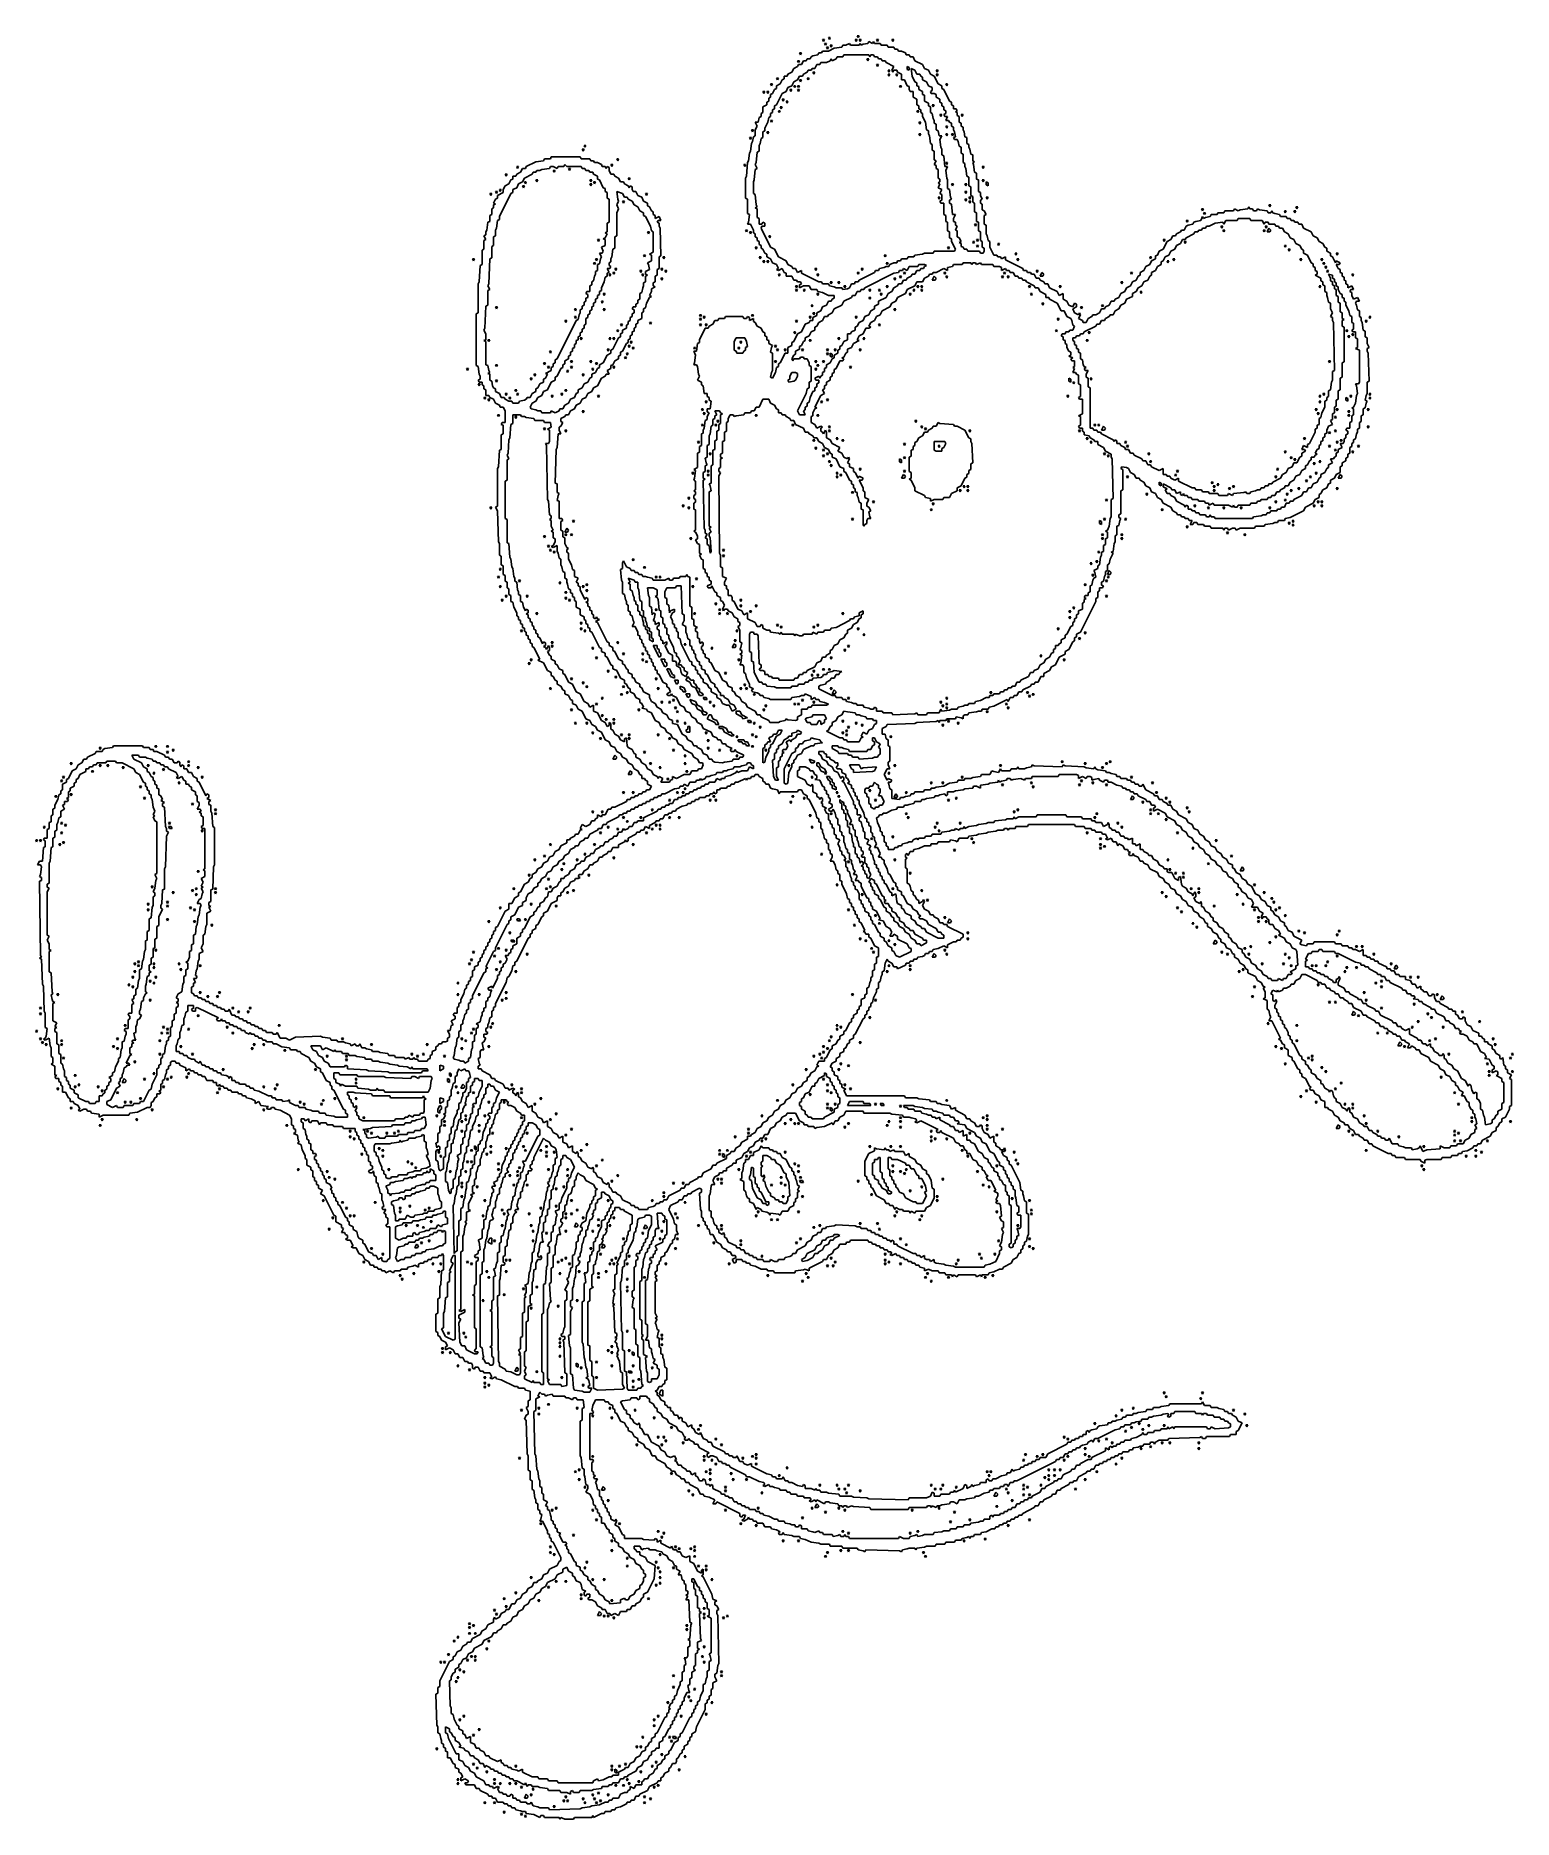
# Model space of a CAD drawing. Extents: x 11 to 152, y 0 to 170.
import ezdxf

# ---------------------------------------------------------------- set-up
doc = ezdxf.new("R2010")
doc.units = 0
doc.layers.add('Layer0', color=7, linetype='Continuous')

msp = doc.modelspace()

# ---------------------------------------------------------------- linework, layer by layer
at = {"layer": 'Layer0', "color": 5, "linetype": 'CONTINUOUS'}
for p, q in [((89.40129, 170, 0.1), (89.49299, 169.8166, 0.1)), ((89.58468, 170, 0.1), (89.40129, 170, 0.1)), ((89.49299, 169.8166, 0.1), (89.58468, 170, 0.1)), ((83.89968, 168.3495, 0.1), (83.99137, 168.1661, 0.1)), ((84.08306, 168.3495, 0.1), (83.89968, 168.3495, 0.1)), ((83.99137, 168.1661, 0.1), (84.08306, 168.3495, 0.1)), ((85.73355, 168.3495, 0.1), (85.64186, 168.1661, 0.1)), ((86.00863, 168.3495, 0.1), (85.73355, 168.3495, 0.1)), ((86.10032, 168.5329, 0.1), (86.00863, 168.3495, 0.1)), ((86.10032, 169.6332, 0.1), (86.19202, 169.4498, 0.1)), ((86.28371, 169.6332, 0.1), (86.10032, 169.6332, 0.1)), ((86.65049, 168.5329, 0.1), (86.10032, 168.5329, 0.1)), ((86.19202, 169.4498, 0.1), (86.28371, 169.6332, 0.1)), ((86.28371, 169.2665, 0.1), (86.3754, 169.0831, 0.1)), ((86.4671, 169.2665, 0.1), (86.28371, 169.2665, 0.1)), ((86.3754, 169.0831, 0.1), (86.4671, 169.2665, 0.1)), ((86.4671, 168.8997, 0.1), (86.55879, 168.7163, 0.1)), ((86.65049, 168.8997, 0.1), (86.4671, 168.8997, 0.1)), ((86.55879, 168.7163, 0.1), (86.65049, 168.8997, 0.1)), ((86.65049, 169.8166, 0.1), (86.74218, 169.6332, 0.1)), ((86.83387, 169.8166, 0.1), (86.65049, 169.8166, 0.1)), ((87.20065, 168.808, 0.1), (86.65049, 168.5329, 0.1)), ((86.74218, 169.6332, 0.1), (86.83387, 169.8166, 0.1)), ((86.83387, 169.0831, 0.1), (86.92557, 168.8997, 0.1)), ((87.01726, 169.0831, 0.1), (86.83387, 169.0831, 0.1)), ((86.92557, 168.8997, 0.1), (87.01726, 169.0831, 0.1)), ((87.9342, 168.8997, 0.1), (87.20065, 168.808, 0.1)), ((88.02589, 169.0831, 0.1), (87.9342, 168.8997, 0.1)), ((88.30097, 169.0831, 0.1), (88.02589, 169.0831, 0.1)), ((88.66775, 169.2665, 0.1), (88.30097, 169.0831, 0.1)), ((88.75944, 169.0831, 0.1), (88.66775, 169.2665, 0.1)), ((89.58468, 169.0831, 0.1), (88.75944, 169.0831, 0.1)), ((89.21791, 169.6332, 0.1), (89.3096, 169.4498, 0.1)), ((89.40129, 169.6332, 0.1), (89.21791, 169.6332, 0.1)), ((89.3096, 169.4498, 0.1), (89.40129, 169.6332, 0.1)), ((89.58468, 169.6332, 0.1), (89.67638, 169.4498, 0.1)), ((89.76807, 169.6332, 0.1), (89.58468, 169.6332, 0.1)), ((89.67638, 169.2665, 0.1), (89.58468, 169.0831, 0.1)), ((89.67638, 169.4498, 0.1), (89.76807, 169.6332, 0.1)), ((89.76807, 169.0831, 0.1), (89.67638, 169.2665, 0.1)), ((89.95146, 169.1748, 0.1), (89.76807, 169.0831, 0.1)), ((90.40992, 169.2665, 0.1), (89.95146, 169.1748, 0.1)), ((90.50162, 169.4498, 0.1), (90.40992, 169.2665, 0.1)), ((90.86839, 169.2665, 0.1), (90.50162, 169.4498, 0.1)), ((90.96009, 169.4498, 0.1), (90.86839, 169.2665, 0.1)), ((91.05178, 169.2665, 0.1), (90.96009, 169.4498, 0.1)), ((91.60194, 169.2665, 0.1), (91.05178, 169.2665, 0.1)), ((91.23517, 169.6332, 0.1), (91.32686, 169.4498, 0.1)), ((91.41855, 169.6332, 0.1), (91.23517, 169.6332, 0.1)), ((91.32686, 169.4498, 0.1), (91.41855, 169.6332, 0.1)), ((91.69364, 169.0831, 0.1), (91.60194, 169.2665, 0.1)), ((92.2438, 169.0831, 0.1), (91.69364, 169.0831, 0.1)), ((92.33549, 168.8997, 0.1), (92.2438, 169.0831, 0.1)), ((92.88565, 168.8997, 0.1), (92.33549, 168.8997, 0.1)), ((92.70227, 169.6332, 0.1), (92.79396, 169.4498, 0.1)), ((92.88565, 169.6332, 0.1), (92.70227, 169.6332, 0.1)), ((92.79396, 169.4498, 0.1), (92.88565, 169.6332, 0.1)), ((92.97735, 168.7163, 0.1), (92.88565, 168.8997, 0.1)), ((93.25243, 168.7163, 0.1), (92.97735, 168.7163, 0.1)), ((93.34412, 168.5329, 0.1), (93.25243, 168.7163, 0.1)), ((93.6192, 168.5329, 0.1), (93.34412, 168.5329, 0.1)), ((93.98598, 168.3495, 0.1), (93.6192, 168.5329, 0.1)), ((94.07767, 168.1661, 0.1), (93.98598, 168.3495, 0.1)), ((83.34951, 166.8824, 0.1), (83.16613, 166.5156, 0.1)), ((83.71629, 167.0658, 0.1), (83.34951, 166.8824, 0.1)), ((83.71629, 167.616, 0.1), (83.80798, 167.4326, 0.1)), ((83.89968, 167.616, 0.1), (83.71629, 167.616, 0.1)), ((83.80798, 167.2492, 0.1), (83.71629, 167.0658, 0.1)), ((83.80798, 167.4326, 0.1), (83.89968, 167.616, 0.1)), ((84.08306, 167.2492, 0.1), (83.80798, 167.2492, 0.1)), ((84.26645, 167.616, 0.1), (84.08306, 167.2492, 0.1)), ((84.54153, 167.616, 0.1), (84.26645, 167.616, 0.1)), ((84.63323, 167.7994, 0.1), (84.54153, 167.616, 0.1)), ((84.90831, 167.7994, 0.1), (84.63323, 167.7994, 0.1)), ((84.72492, 166.699, 0.1), (84.63323, 166.5156, 0.1)), ((85, 166.699, 0.1), (84.72492, 166.699, 0.1)), ((85, 167.9827, 0.1), (84.90831, 167.7994, 0.1)), ((85.18339, 168.0744, 0.1), (85, 167.9827, 0.1)), ((85.09169, 166.8824, 0.1), (85, 166.699, 0.1)), ((85.36677, 166.8824, 0.1), (85.09169, 166.8824, 0.1)), ((85.64186, 168.1661, 0.1), (85.18339, 168.0744, 0.1)), ((85.55016, 167.2492, 0.1), (85.36677, 166.8824, 0.1)), ((85.82524, 167.2492, 0.1), (85.55016, 167.2492, 0.1)), ((85.91694, 167.4326, 0.1), (85.82524, 167.2492, 0.1)), ((86.4671, 167.4326, 0.1), (85.91694, 167.4326, 0.1)), ((86.83387, 167.616, 0.1), (86.4671, 167.4326, 0.1)), ((86.92557, 167.7994, 0.1), (86.83387, 167.616, 0.1)), ((87.01726, 167.616, 0.1), (86.92557, 167.7994, 0.1)), ((87.38403, 167.7994, 0.1), (87.01726, 167.616, 0.1)), ((87.47573, 167.9827, 0.1), (87.38403, 167.7994, 0.1)), ((88.02589, 167.9827, 0.1), (87.47573, 167.9827, 0.1)), ((88.11758, 168.1661, 0.1), (88.02589, 167.9827, 0.1)), ((90.50162, 168.1661, 0.1), (88.11758, 168.1661, 0.1)), ((90.31823, 167.7994, 0.1), (90.40992, 167.616, 0.1)), ((90.50162, 167.7994, 0.1), (90.31823, 167.7994, 0.1)), ((90.40992, 167.616, 0.1), (90.50162, 167.7994, 0.1)), ((90.59331, 167.9827, 0.1), (90.50162, 168.1661, 0.1)), ((90.68501, 168.1661, 0.1), (90.59331, 167.9827, 0.1)), ((90.96009, 168.1661, 0.1), (90.68501, 168.1661, 0.1)), ((91.05178, 167.9827, 0.1), (90.96009, 168.1661, 0.1)), ((91.32686, 167.9827, 0.1), (91.05178, 167.9827, 0.1)), ((91.23517, 167.2492, 0.1), (91.32686, 167.0658, 0.1)), ((91.41855, 167.2492, 0.1), (91.23517, 167.2492, 0.1)), ((91.41855, 167.7994, 0.1), (91.32686, 167.9827, 0.1)), ((91.32686, 167.0658, 0.1), (91.41855, 167.2492, 0.1)), ((91.69364, 167.7994, 0.1), (91.41855, 167.7994, 0.1)), ((91.78533, 167.616, 0.1), (91.69364, 167.7994, 0.1)), ((92.06041, 167.616, 0.1), (91.78533, 167.616, 0.1)), ((92.1521, 167.4326, 0.1), (92.06041, 167.616, 0.1)), ((92.88565, 167.0658, 0.1), (92.1521, 167.4326, 0.1)), ((92.33549, 166.699, 0.1), (92.42718, 166.5156, 0.1)), ((92.51888, 166.699, 0.1), (92.33549, 166.699, 0.1)), ((92.42718, 166.5156, 0.1), (92.51888, 166.699, 0.1)), ((92.70227, 166.699, 0.1), (92.88565, 167.0658, 0.1)), ((92.79396, 166.5156, 0.1), (92.70227, 166.699, 0.1)), ((92.88565, 166.699, 0.1), (92.79396, 166.5156, 0.1)), ((93.16073, 166.699, 0.1), (92.88565, 166.699, 0.1)), ((93.25243, 166.5156, 0.1), (93.16073, 166.699, 0.1)), ((94.35275, 168.1661, 0.1), (94.07767, 168.1661, 0.1)), ((94.16936, 167.0658, 0.1), (94.16936, 166.7907, 0.1)), ((94.35275, 166.9741, 0.1), (94.16936, 167.0658, 0.1)), ((94.16936, 166.7907, 0.1), (94.35275, 166.699, 0.1)), ((94.44444, 167.9827, 0.1), (94.35275, 168.1661, 0.1)), ((94.35275, 166.699, 0.1), (94.35275, 166.9741, 0.1)), ((94.71953, 167.9827, 0.1), (94.44444, 167.9827, 0.1)), ((94.53614, 166.8824, 0.1), (94.62783, 166.1489, 0.1)), ((94.90291, 166.699, 0.1), (94.53614, 166.8824, 0.1)), ((94.90291, 167.616, 0.1), (94.71953, 167.9827, 0.1)), ((95.63646, 167.2492, 0.1), (94.90291, 167.616, 0.1)), ((95.0863, 166.3323, 0.1), (94.90291, 166.699, 0.1)), ((95.81985, 166.8824, 0.1), (95.63646, 167.2492, 0.1)), ((96.18662, 166.699, 0.1), (95.81985, 166.8824, 0.1)), ((96.37001, 166.3323, 0.1), (96.18662, 166.699, 0.1)), ((96.92017, 166.699, 0.1), (97.01187, 166.5156, 0.1)), ((97.10356, 166.699, 0.1), (96.92017, 166.699, 0.1)), ((97.01187, 166.5156, 0.1), (97.10356, 166.699, 0.1)), ((81.14887, 165.4153, 0.1), (81.24056, 165.2319, 0.1)), ((81.33225, 165.4153, 0.1), (81.14887, 165.4153, 0.1)), ((81.24056, 165.2319, 0.1), (81.33225, 165.4153, 0.1)), ((81.69903, 164.9569, 0.1), (81.51564, 164.8652, 0.1)), ((81.69903, 165.9655, 0.1), (81.79072, 165.7821, 0.1)), ((81.88242, 165.9655, 0.1), (81.69903, 165.9655, 0.1)), ((82.0658, 165.4153, 0.1), (81.69903, 165.2319, 0.1)), ((81.69903, 165.2319, 0.1), (81.69903, 164.9569, 0.1)), ((81.79072, 165.7821, 0.1), (81.88242, 165.9655, 0.1)), ((82.24919, 165.7821, 0.1), (82.0658, 165.4153, 0.1)), ((82.43258, 165.8738, 0.1), (82.24919, 165.7821, 0.1)), ((82.70766, 166.1489, 0.1), (82.43258, 166.1489, 0.1)), ((82.43258, 166.1489, 0.1), (82.43258, 165.8738, 0.1)), ((82.79935, 165.0485, 0.1), (82.61597, 164.6818, 0.1)), ((82.79935, 166.3323, 0.1), (82.70766, 166.1489, 0.1)), ((83.16613, 166.5156, 0.1), (82.79935, 166.3323, 0.1)), ((83.16613, 165.2319, 0.1), (82.79935, 165.0485, 0.1)), ((83.34951, 165.5987, 0.1), (83.16613, 165.2319, 0.1)), ((83.71629, 165.7821, 0.1), (83.34951, 165.5987, 0.1)), ((83.34951, 165.2319, 0.1), (83.44121, 165.0485, 0.1)), ((83.5329, 165.2319, 0.1), (83.34951, 165.2319, 0.1)), ((83.44121, 165.0485, 0.1), (83.5329, 165.2319, 0.1)), ((83.89968, 166.1489, 0.1), (83.71629, 165.7821, 0.1)), ((83.71629, 165.2319, 0.1), (83.80798, 165.0485, 0.1)), ((83.89968, 165.2319, 0.1), (83.71629, 165.2319, 0.1)), ((83.80798, 165.0485, 0.1), (83.89968, 165.2319, 0.1)), ((84.17476, 166.1489, 0.1), (83.89968, 166.1489, 0.1)), ((83.89968, 165.7821, 0.1), (83.99137, 165.5987, 0.1)), ((84.08306, 165.7821, 0.1), (83.89968, 165.7821, 0.1)), ((83.99137, 165.5987, 0.1), (84.08306, 165.7821, 0.1)), ((84.26645, 166.3323, 0.1), (84.17476, 166.1489, 0.1)), ((84.63323, 166.5156, 0.1), (84.26645, 166.3323, 0.1)), ((84.63323, 165.9655, 0.1), (84.72492, 165.7821, 0.1)), ((84.81661, 165.9655, 0.1), (84.63323, 165.9655, 0.1)), ((84.72492, 165.7821, 0.1), (84.81661, 165.9655, 0.1)), ((85.18339, 166.5156, 0.1), (85.27508, 166.3323, 0.1)), ((85.36677, 166.5156, 0.1), (85.18339, 166.5156, 0.1)), ((85.27508, 166.3323, 0.1), (85.36677, 166.5156, 0.1)), ((92.33549, 166.3323, 0.1), (92.42718, 166.1489, 0.1)), ((92.51888, 166.3323, 0.1), (92.33549, 166.3323, 0.1)), ((92.42718, 166.1489, 0.1), (92.51888, 166.3323, 0.1)), ((93.06904, 166.3323, 0.1), (93.16073, 166.1489, 0.1)), ((93.25243, 166.3323, 0.1), (93.06904, 166.3323, 0.1)), ((93.16073, 166.1489, 0.1), (93.25243, 166.3323, 0.1)), ((93.6192, 166.3323, 0.1), (93.25243, 166.5156, 0.1)), ((93.43581, 165.2319, 0.1), (93.52751, 165.0485, 0.1)), ((93.6192, 165.2319, 0.1), (93.43581, 165.2319, 0.1)), ((93.52751, 165.0485, 0.1), (93.6192, 165.2319, 0.1)), ((93.6192, 165.7821, 0.1), (93.6192, 166.3323, 0.1)), ((93.89428, 165.7821, 0.1), (93.6192, 165.7821, 0.1)), ((94.16936, 165.2319, 0.1), (93.89428, 165.7821, 0.1)), ((94.35275, 165.1402, 0.1), (94.16936, 165.2319, 0.1)), ((94.35275, 164.8652, 0.1), (94.35275, 165.1402, 0.1)), ((94.62783, 166.1489, 0.1), (94.90291, 165.5987, 0.1)), ((94.90291, 165.5987, 0.1), (95.0863, 165.507, 0.1)), ((95.36138, 166.3323, 0.1), (95.0863, 166.3323, 0.1)), ((95.0863, 165.507, 0.1), (95.0863, 165.2319, 0.1)), ((95.0863, 165.2319, 0.1), (95.26969, 165.1402, 0.1)), ((95.26969, 165.1402, 0.1), (95.26969, 164.8652, 0.1)), ((95.45307, 166.1489, 0.1), (95.36138, 166.3323, 0.1)), ((95.63646, 166.0572, 0.1), (95.45307, 166.1489, 0.1)), ((95.63646, 165.7821, 0.1), (95.63646, 166.0572, 0.1)), ((96.00324, 165.5987, 0.1), (95.63646, 165.7821, 0.1)), ((96.18662, 165.2319, 0.1), (96.00324, 165.5987, 0.1)), ((96.5534, 165.0485, 0.1), (96.18662, 165.2319, 0.1)), ((96.73679, 166.1489, 0.1), (96.37001, 166.3323, 0.1)), ((96.5534, 164.7735, 0.1), (96.5534, 165.0485, 0.1)), ((97.10356, 165.4153, 0.1), (96.73679, 166.1489, 0.1)), ((96.92017, 166.3323, 0.1), (97.01187, 166.1489, 0.1)), ((97.10356, 166.3323, 0.1), (96.92017, 166.3323, 0.1)), ((97.01187, 166.1489, 0.1), (97.10356, 166.3323, 0.1)), ((97.47033, 165.2319, 0.1), (97.10356, 165.4153, 0.1)), ((97.47033, 164.9569, 0.1), (97.47033, 165.2319, 0.1)), ((97.65372, 164.8652, 0.1), (97.47033, 164.9569, 0.1)), ((97.83711, 165.4153, 0.1), (97.9288, 165.2319, 0.1)), ((98.0205, 165.4153, 0.1), (97.83711, 165.4153, 0.1)), ((97.9288, 165.2319, 0.1), (98.0205, 165.4153, 0.1)), ((80.41532, 164.6818, 0.1), (80.50701, 164.4984, 0.1)), ((80.59871, 164.6818, 0.1), (80.41532, 164.6818, 0.1)), ((80.78209, 163.3981, 0.1), (80.41532, 163.2147, 0.1)), ((80.41532, 163.2147, 0.1), (80.41532, 162.6645, 0.1)), ((80.50701, 164.4984, 0.1), (80.59871, 164.6818, 0.1)), ((80.78209, 164.6818, 0.1), (80.87379, 164.4984, 0.1)), ((80.96548, 164.6818, 0.1), (80.78209, 164.6818, 0.1)), ((80.96548, 163.7648, 0.1), (80.78209, 163.6731, 0.1)), ((80.78209, 163.6731, 0.1), (80.78209, 163.3981, 0.1)), ((80.87379, 164.4984, 0.1), (80.96548, 164.6818, 0.1)), ((81.14887, 164.1316, 0.1), (80.96548, 164.0399, 0.1)), ((80.96548, 164.0399, 0.1), (80.96548, 163.7648, 0.1)), ((81.33225, 164.4984, 0.1), (81.14887, 164.4067, 0.1)), ((81.14887, 164.4067, 0.1), (81.14887, 164.1316, 0.1)), ((81.51564, 164.8652, 0.1), (81.33225, 164.4984, 0.1)), ((81.69903, 163.3981, 0.1), (81.51564, 163.3064, 0.1)), ((81.51564, 163.3064, 0.1), (81.51564, 163.0313, 0.1)), ((82.24919, 164.4984, 0.1), (81.69903, 163.3981, 0.1)), ((82.0658, 163.2147, 0.1), (82.1575, 163.0313, 0.1)), ((82.24919, 163.2147, 0.1), (82.0658, 163.2147, 0.1)), ((82.1575, 163.0313, 0.1), (82.24919, 163.2147, 0.1)), ((82.61597, 164.6818, 0.1), (82.24919, 164.4984, 0.1)), ((82.24919, 163.9482, 0.1), (82.34088, 163.7648, 0.1)), ((82.43258, 163.9482, 0.1), (82.24919, 163.9482, 0.1)), ((82.34088, 163.7648, 0.1), (82.43258, 163.9482, 0.1)), ((82.61597, 163.7648, 0.1), (82.70766, 163.5814, 0.1)), ((82.79935, 163.7648, 0.1), (82.61597, 163.7648, 0.1)), ((82.70766, 163.5814, 0.1), (82.79935, 163.7648, 0.1)), ((82.98274, 164.8652, 0.1), (83.07443, 164.6818, 0.1)), ((83.16613, 164.8652, 0.1), (82.98274, 164.8652, 0.1)), ((83.07443, 164.6818, 0.1), (83.16613, 164.8652, 0.1)), ((83.71629, 164.8652, 0.1), (83.80798, 164.6818, 0.1)), ((83.89968, 164.8652, 0.1), (83.71629, 164.8652, 0.1)), ((83.80798, 164.6818, 0.1), (83.89968, 164.8652, 0.1)), ((94.44444, 164.6818, 0.1), (94.35275, 164.8652, 0.1)), ((94.71953, 164.6818, 0.1), (94.44444, 164.6818, 0.1)), ((94.71953, 164.1316, 0.1), (94.71953, 164.6818, 0.1)), ((95.0863, 163.9482, 0.1), (94.71953, 164.1316, 0.1)), ((95.0863, 163.3981, 0.1), (95.0863, 163.9482, 0.1)), ((95.26969, 163.3064, 0.1), (95.0863, 163.3981, 0.1)), ((95.26969, 164.8652, 0.1), (95.63646, 164.6818, 0.1)), ((95.26969, 163.0313, 0.1), (95.26969, 163.3064, 0.1)), ((95.63646, 164.6818, 0.1), (95.63646, 164.4067, 0.1)), ((95.63646, 164.4067, 0.1), (95.81985, 164.315, 0.1)), ((95.81985, 164.315, 0.1), (95.81985, 163.7648, 0.1)), ((95.81985, 163.7648, 0.1), (96.18662, 163.5814, 0.1)), ((96.18662, 163.5814, 0.1), (96.18662, 163.3064, 0.1)), ((96.18662, 163.3064, 0.1), (96.37001, 163.2147, 0.1)), ((96.37001, 164.6818, 0.1), (96.5534, 164.7735, 0.1)), ((96.4617, 164.4984, 0.1), (96.37001, 164.6818, 0.1)), ((96.37001, 163.2147, 0.1), (96.37001, 162.6645, 0.1)), ((96.73679, 164.4984, 0.1), (96.4617, 164.4984, 0.1)), ((96.5534, 163.3981, 0.1), (96.64509, 163.2147, 0.1)), ((96.73679, 163.3981, 0.1), (96.5534, 163.3981, 0.1)), ((96.64509, 163.2147, 0.1), (96.73679, 163.3981, 0.1)), ((96.92017, 164.4067, 0.1), (96.73679, 164.4984, 0.1)), ((96.92017, 164.1316, 0.1), (96.92017, 164.4067, 0.1)), ((97.28695, 163.9482, 0.1), (96.92017, 164.1316, 0.1)), ((97.28695, 163.6731, 0.1), (97.28695, 163.9482, 0.1)), ((97.47033, 163.5814, 0.1), (97.28695, 163.6731, 0.1)), ((97.47033, 163.3064, 0.1), (97.47033, 163.5814, 0.1)), ((97.65372, 163.2147, 0.1), (97.47033, 163.3064, 0.1)), ((98.20388, 163.7648, 0.1), (97.65372, 164.8652, 0.1)), ((97.65372, 162.9396, 0.1), (97.65372, 163.2147, 0.1)), ((98.38727, 163.6731, 0.1), (98.20388, 163.7648, 0.1)), ((98.38727, 163.3981, 0.1), (98.38727, 163.6731, 0.1)), ((98.57066, 163.3064, 0.1), (98.38727, 163.3981, 0.1)), ((98.57066, 163.0313, 0.1), (98.57066, 163.3064, 0.1)), ((79.95685, 161.7476, 0.1), (79.68177, 161.7476, 0.1)), ((79.68177, 161.7476, 0.1), (79.86516, 161.3808, 0.1)), ((80.04854, 162.206, 0.1), (79.95685, 161.7476, 0.1)), ((80.23193, 162.2977, 0.1), (80.04854, 162.206, 0.1)), ((80.41532, 162.6645, 0.1), (80.23193, 162.5728, 0.1)), ((80.23193, 162.5728, 0.1), (80.23193, 162.2977, 0.1)), ((80.87379, 161.7476, 0.1), (80.59871, 161.1974, 0.1)), ((80.96548, 162.206, 0.1), (80.87379, 161.7476, 0.1)), ((81.14887, 162.2977, 0.1), (80.96548, 162.206, 0.1)), ((81.33225, 162.6645, 0.1), (81.14887, 162.5728, 0.1)), ((81.14887, 162.5728, 0.1), (81.14887, 162.2977, 0.1)), ((81.14887, 161.931, 0.1), (81.24056, 161.7476, 0.1)), ((81.33225, 161.931, 0.1), (81.14887, 161.931, 0.1)), ((81.24056, 161.7476, 0.1), (81.33225, 161.931, 0.1)), ((81.51564, 163.0313, 0.1), (81.33225, 162.9396, 0.1)), ((81.33225, 162.9396, 0.1), (81.33225, 162.6645, 0.1)), ((81.88242, 162.8479, 0.1), (81.97411, 162.6645, 0.1)), ((82.0658, 162.8479, 0.1), (81.88242, 162.8479, 0.1)), ((81.97411, 162.6645, 0.1), (82.0658, 162.8479, 0.1)), ((95.0863, 162.8479, 0.1), (95.17799, 162.6645, 0.1)), ((95.26969, 162.8479, 0.1), (95.0863, 162.8479, 0.1)), ((95.17799, 162.6645, 0.1), (95.26969, 162.8479, 0.1)), ((95.45307, 162.9396, 0.1), (95.26969, 163.0313, 0.1)), ((95.26969, 161.7476, 0.1), (95.36138, 161.5642, 0.1)), ((95.45307, 161.7476, 0.1), (95.26969, 161.7476, 0.1)), ((95.36138, 161.5642, 0.1), (95.45307, 161.7476, 0.1)), ((95.45307, 162.6645, 0.1), (95.45307, 162.9396, 0.1)), ((95.63646, 162.5728, 0.1), (95.45307, 162.6645, 0.1)), ((95.63646, 162.2977, 0.1), (95.63646, 162.5728, 0.1)), ((95.91154, 161.7476, 0.1), (95.63646, 162.2977, 0.1)), ((96.00324, 161.014, 0.1), (95.91154, 161.7476, 0.1)), ((96.37001, 162.6645, 0.1), (96.5534, 162.5728, 0.1)), ((96.5534, 162.5728, 0.1), (96.64509, 162.1143, 0.1)), ((96.64509, 162.1143, 0.1), (96.73679, 161.931, 0.1)), ((96.73679, 161.931, 0.1), (96.73679, 161.6559, 0.1)), ((96.73679, 161.6559, 0.1), (96.92017, 161.5642, 0.1)), ((96.92017, 161.5642, 0.1), (96.92017, 161.014, 0.1)), ((97.28695, 162.4811, 0.1), (97.37864, 162.2977, 0.1)), ((97.47033, 162.4811, 0.1), (97.28695, 162.4811, 0.1)), ((97.37864, 162.2977, 0.1), (97.47033, 162.4811, 0.1)), ((97.83711, 162.8479, 0.1), (97.65372, 162.9396, 0.1)), ((97.65372, 162.4811, 0.1), (97.83711, 162.5728, 0.1)), ((97.74542, 162.2977, 0.1), (97.65372, 162.4811, 0.1)), ((98.0205, 162.2977, 0.1), (97.74542, 162.2977, 0.1)), ((97.83711, 162.5728, 0.1), (97.83711, 162.8479, 0.1)), ((97.83711, 161.931, 0.1), (98.0205, 162.2977, 0.1)), ((98.11219, 161.931, 0.1), (97.83711, 161.931, 0.1)), ((98.20388, 161.7476, 0.1), (98.11219, 161.931, 0.1)), ((98.38727, 161.6559, 0.1), (98.20388, 161.7476, 0.1)), ((98.38727, 161.3808, 0.1), (98.38727, 161.6559, 0.1)), ((98.84574, 163.0313, 0.1), (98.57066, 163.0313, 0.1)), ((98.75405, 162.7562, 0.1), (98.93743, 162.8479, 0.1)), ((98.93743, 162.6645, 0.1), (98.75405, 162.7562, 0.1)), ((98.93743, 162.8479, 0.1), (98.84574, 163.0313, 0.1)), ((98.93743, 162.3894, 0.1), (98.93743, 162.6645, 0.1)), ((99.12082, 162.2977, 0.1), (98.93743, 162.3894, 0.1)), ((99.12082, 161.7476, 0.1), (99.12082, 162.2977, 0.1)), ((99.30421, 161.6559, 0.1), (99.12082, 161.7476, 0.1)), ((99.30421, 162.4811, 0.1), (99.3959, 162.2977, 0.1)), ((99.48759, 162.4811, 0.1), (99.30421, 162.4811, 0.1)), ((99.30421, 161.3808, 0.1), (99.30421, 161.6559, 0.1)), ((99.3959, 162.2977, 0.1), (99.48759, 162.4811, 0.1)), ((79.13161, 160.2805, 0.1), (79.2233, 160.0971, 0.1)), ((79.31499, 160.2805, 0.1), (79.13161, 160.2805, 0.1)), ((79.2233, 160.0971, 0.1), (79.31499, 160.2805, 0.1)), ((79.31499, 161.014, 0.1), (79.40669, 160.8306, 0.1)), ((79.49838, 161.014, 0.1), (79.31499, 161.014, 0.1)), ((79.40669, 159.9137, 0.1), (79.31499, 159.7303, 0.1)), ((79.40669, 160.8306, 0.1), (79.49838, 161.014, 0.1)), ((79.49838, 160.3722, 0.1), (79.40669, 159.9137, 0.1)), ((79.68177, 160.4639, 0.1), (79.49838, 160.3722, 0.1)), ((79.86516, 161.3808, 0.1), (79.68177, 161.014, 0.1)), ((79.68177, 161.014, 0.1), (79.68177, 160.4639, 0.1)), ((80.23193, 160.1888, 0.1), (80.14024, 159.7303, 0.1)), ((80.41532, 160.2805, 0.1), (80.23193, 160.1888, 0.1)), ((80.59871, 160.9223, 0.1), (80.41532, 160.8306, 0.1)), ((80.41532, 160.8306, 0.1), (80.41532, 160.2805, 0.1)), ((80.59871, 161.1974, 0.1), (80.59871, 160.9223, 0.1)), ((80.78209, 160.8306, 0.1), (80.87379, 160.6472, 0.1)), ((80.96548, 160.8306, 0.1), (80.78209, 160.8306, 0.1)), ((80.87379, 160.6472, 0.1), (80.96548, 160.8306, 0.1)), ((95.26969, 160.6472, 0.1), (95.36138, 160.4639, 0.1)), ((95.45307, 160.6472, 0.1), (95.26969, 160.6472, 0.1)), ((95.36138, 160.4639, 0.1), (95.45307, 160.6472, 0.1)), ((96.18662, 160.9223, 0.1), (96.00324, 161.014, 0.1)), ((96.18662, 160.6472, 0.1), (96.18662, 160.9223, 0.1)), ((96.27832, 160.4639, 0.1), (96.18662, 160.6472, 0.1)), ((96.37001, 159.7303, 0.1), (96.27832, 160.4639, 0.1)), ((96.92017, 161.014, 0.1), (97.10356, 160.9223, 0.1)), ((97.10356, 160.9223, 0.1), (97.19525, 160.4639, 0.1)), ((97.19525, 160.4639, 0.1), (97.47033, 160.4639, 0.1)), ((97.47033, 160.4639, 0.1), (97.28695, 160.0971, 0.1)), ((97.28695, 160.0971, 0.1), (97.37864, 159.3635, 0.1)), ((97.83711, 161.3808, 0.1), (97.9288, 161.1974, 0.1)), ((98.0205, 161.3808, 0.1), (97.83711, 161.3808, 0.1)), ((97.83711, 160.6472, 0.1), (97.9288, 160.4639, 0.1)), ((98.0205, 160.6472, 0.1), (97.83711, 160.6472, 0.1)), ((97.9288, 161.1974, 0.1), (98.0205, 161.3808, 0.1)), ((97.9288, 160.4639, 0.1), (98.0205, 160.6472, 0.1)), ((98.57066, 161.2891, 0.1), (98.38727, 161.3808, 0.1)), ((98.38727, 160.6472, 0.1), (98.47896, 160.4639, 0.1)), ((98.57066, 160.6472, 0.1), (98.38727, 160.6472, 0.1)), ((98.47896, 160.4639, 0.1), (98.57066, 160.6472, 0.1)), ((98.57066, 161.014, 0.1), (98.57066, 161.2891, 0.1)), ((98.66235, 160.8306, 0.1), (98.57066, 161.014, 0.1)), ((98.57066, 160.2805, 0.1), (98.75405, 160.3722, 0.1)), ((98.66235, 160.0971, 0.1), (98.57066, 160.2805, 0.1)), ((98.75405, 160.3722, 0.1), (98.66235, 160.8306, 0.1)), ((98.93743, 160.0971, 0.1), (98.66235, 160.0971, 0.1)), ((99.02913, 159.9137, 0.1), (98.93743, 160.0971, 0.1)), ((99.12082, 159.4552, 0.1), (99.02913, 159.9137, 0.1)), ((99.48759, 161.2891, 0.1), (99.30421, 161.3808, 0.1)), ((99.48759, 161.014, 0.1), (99.48759, 161.2891, 0.1)), ((99.57929, 160.8306, 0.1), (99.48759, 161.014, 0.1)), ((99.67098, 160.3722, 0.1), (99.57929, 160.8306, 0.1)), ((99.85437, 160.2805, 0.1), (99.67098, 160.3722, 0.1)), ((99.85437, 159.7303, 0.1), (99.85437, 160.2805, 0.1)), ((59.60086, 158.2632, 0.1), (59.50917, 158.0798, 0.1)), ((60.15102, 158.2632, 0.1), (59.60086, 158.2632, 0.1)), ((60.24272, 158.4466, 0.1), (60.15102, 158.2632, 0.1)), ((62.99353, 158.4466, 0.1), (60.24272, 158.4466, 0.1)), ((63.08522, 158.2632, 0.1), (62.99353, 158.4466, 0.1)), ((63.91046, 158.2632, 0.1), (63.08522, 158.2632, 0.1)), ((63.17691, 159.1802, 0.1), (63.26861, 158.9968, 0.1)), ((63.3603, 159.1802, 0.1), (63.17691, 159.1802, 0.1)), ((63.26861, 158.9968, 0.1), (63.3603, 159.1802, 0.1)), ((63.3603, 159.5469, 0.1), (63.452, 159.3635, 0.1)), ((63.54369, 159.5469, 0.1), (63.3603, 159.5469, 0.1)), ((63.452, 159.3635, 0.1), (63.54369, 159.5469, 0.1)), ((64.00216, 158.0798, 0.1), (63.91046, 158.2632, 0.1)), ((66.47789, 158.2632, 0.1), (66.56958, 158.0798, 0.1)), ((66.66127, 158.2632, 0.1), (66.47789, 158.2632, 0.1)), ((66.56958, 158.0798, 0.1), (66.66127, 158.2632, 0.1)), ((79.13161, 158.8134, 0.1), (79.03991, 158.0798, 0.1)), ((79.2233, 158.9968, 0.1), (79.13161, 158.8134, 0.1)), ((79.31499, 159.7303, 0.1), (79.2233, 158.9968, 0.1)), ((79.86516, 158.9051, 0.1), (79.77346, 157.8964, 0.1)), ((80.04854, 158.9968, 0.1), (79.86516, 158.9051, 0.1)), ((80.14024, 159.7303, 0.1), (80.04854, 159.5469, 0.1)), ((80.04854, 159.5469, 0.1), (80.04854, 158.9968, 0.1)), ((96.5534, 159.6386, 0.1), (96.37001, 159.7303, 0.1)), ((96.5534, 159.0885, 0.1), (96.5534, 159.6386, 0.1)), ((96.73679, 158.9968, 0.1), (96.5534, 159.0885, 0.1)), ((96.73679, 158.1715, 0.1), (96.73679, 158.9968, 0.1)), ((96.92017, 158.0798, 0.1), (96.73679, 158.1715, 0.1)), ((97.37864, 159.3635, 0.1), (97.47033, 159.1802, 0.1)), ((97.47033, 159.1802, 0.1), (97.47033, 158.63, 0.1)), ((97.47033, 158.63, 0.1), (97.65372, 158.5383, 0.1)), ((97.65372, 158.5383, 0.1), (97.74542, 157.5297, 0.1)), ((99.30421, 159.3635, 0.1), (99.12082, 159.4552, 0.1)), ((99.30421, 158.8134, 0.1), (99.30421, 159.3635, 0.1)), ((99.48759, 158.7217, 0.1), (99.30421, 158.8134, 0.1)), ((99.48759, 157.8964, 0.1), (99.48759, 158.7217, 0.1)), ((100.0378, 159.6386, 0.1), (99.85437, 159.7303, 0.1)), ((100.0378, 159.3635, 0.1), (100.0378, 159.6386, 0.1)), ((100.1294, 159.1802, 0.1), (100.0378, 159.3635, 0.1)), ((100.2211, 158.7217, 0.1), (100.1294, 159.1802, 0.1)), ((100.4045, 158.63, 0.1), (100.2211, 158.7217, 0.1)), ((100.4045, 158.0798, 0.1), (100.4045, 158.63, 0.1)), ((55.84142, 156.7961, 0.1), (55.93312, 156.6127, 0.1)), ((56.02481, 156.7961, 0.1), (55.84142, 156.7961, 0.1)), ((55.93312, 156.6127, 0.1), (56.02481, 156.7961, 0.1)), ((56.85005, 156.6127, 0.1), (56.57497, 156.6127, 0.1)), ((56.57497, 156.6127, 0.1), (56.57497, 156.3376, 0.1)), ((56.94175, 156.7961, 0.1), (56.85005, 156.6127, 0.1)), ((56.94175, 157.5297, 0.1), (57.03344, 157.3463, 0.1)), ((57.12513, 157.5297, 0.1), (56.94175, 157.5297, 0.1)), ((57.30852, 156.9795, 0.1), (56.94175, 156.7961, 0.1)), ((57.03344, 157.3463, 0.1), (57.12513, 157.5297, 0.1)), ((57.49191, 157.3463, 0.1), (57.30852, 156.9795, 0.1)), ((57.76699, 157.3463, 0.1), (57.49191, 157.3463, 0.1)), ((57.6753, 156.4293, 0.1), (57.49191, 156.0626, 0.1)), ((58.40885, 156.7961, 0.1), (57.6753, 156.4293, 0.1)), ((57.85868, 157.5297, 0.1), (57.76699, 157.3463, 0.1)), ((58.77562, 157.9881, 0.1), (57.85868, 157.5297, 0.1)), ((58.50054, 156.9795, 0.1), (58.40885, 156.7961, 0.1)), ((58.77562, 156.9795, 0.1), (58.50054, 156.9795, 0.1)), ((59.50917, 158.0798, 0.1), (58.77562, 157.9881, 0.1)), ((58.86731, 157.1629, 0.1), (58.77562, 156.9795, 0.1)), ((59.14239, 157.1629, 0.1), (58.86731, 157.1629, 0.1)), ((59.32578, 157.2546, 0.1), (59.14239, 157.1629, 0.1)), ((60.05933, 157.3463, 0.1), (59.32578, 157.2546, 0.1)), ((60.15102, 157.5297, 0.1), (60.05933, 157.3463, 0.1)), ((60.42611, 157.5297, 0.1), (60.15102, 157.5297, 0.1)), ((60.79288, 157.3463, 0.1), (60.42611, 157.5297, 0.1)), ((60.42611, 157.1629, 0.1), (60.5178, 156.9795, 0.1)), ((60.60949, 157.1629, 0.1), (60.42611, 157.1629, 0.1)), ((60.5178, 156.9795, 0.1), (60.60949, 157.1629, 0.1)), ((60.88457, 157.5297, 0.1), (60.79288, 157.3463, 0.1)), ((61.43474, 157.5297, 0.1), (60.88457, 157.5297, 0.1)), ((61.52643, 157.7131, 0.1), (61.43474, 157.5297, 0.1)), ((61.70982, 157.5297, 0.1), (61.52643, 157.7131, 0.1)), ((63.08522, 157.5297, 0.1), (61.70982, 157.5297, 0.1)), ((61.8932, 157.3463, 0.1), (61.9849, 157.1629, 0.1)), ((62.07659, 157.3463, 0.1), (61.8932, 157.3463, 0.1)), ((61.9849, 157.1629, 0.1), (62.07659, 157.3463, 0.1)), ((63.17691, 157.3463, 0.1), (63.08522, 157.5297, 0.1)), ((63.452, 157.3463, 0.1), (63.17691, 157.3463, 0.1)), ((63.54369, 157.1629, 0.1), (63.452, 157.3463, 0.1)), ((63.81877, 157.1629, 0.1), (63.54369, 157.1629, 0.1)), ((63.91046, 156.9795, 0.1), (63.81877, 157.1629, 0.1)), ((64.18554, 156.9795, 0.1), (63.91046, 156.9795, 0.1)), ((64.27724, 158.0798, 0.1), (64.00216, 158.0798, 0.1)), ((64.27724, 156.7961, 0.1), (64.18554, 156.9795, 0.1)), ((64.36893, 157.8964, 0.1), (64.27724, 158.0798, 0.1)), ((64.64401, 156.6127, 0.1), (64.27724, 156.7961, 0.1)), ((64.64401, 157.8964, 0.1), (64.36893, 157.8964, 0.1)), ((65.01079, 157.7131, 0.1), (64.64401, 157.8964, 0.1)), ((64.64401, 156.3376, 0.1), (64.64401, 156.6127, 0.1)), ((65.10248, 157.5297, 0.1), (65.01079, 157.7131, 0.1)), ((65.37756, 157.5297, 0.1), (65.10248, 157.5297, 0.1)), ((65.46926, 157.3463, 0.1), (65.37756, 157.5297, 0.1)), ((65.56095, 157.5297, 0.1), (65.46926, 157.3463, 0.1)), ((65.74434, 157.438, 0.1), (65.56095, 157.5297, 0.1)), ((65.74434, 157.1629, 0.1), (65.74434, 157.438, 0.1)), ((65.92772, 156.7961, 0.1), (65.74434, 157.1629, 0.1)), ((65.92772, 157.7131, 0.1), (66.01942, 157.5297, 0.1)), ((66.11111, 157.7131, 0.1), (65.92772, 157.7131, 0.1)), ((66.2028, 156.7961, 0.1), (65.92772, 156.7961, 0.1)), ((66.01942, 157.5297, 0.1), (66.11111, 157.7131, 0.1)), ((66.2945, 156.6127, 0.1), (66.2028, 156.7961, 0.1)), ((66.66127, 156.4293, 0.1), (66.2945, 156.6127, 0.1)), ((66.84466, 156.0626, 0.1), (66.66127, 156.4293, 0.1)), ((67.57821, 156.4293, 0.1), (67.6699, 156.246, 0.1)), ((67.7616, 156.4293, 0.1), (67.57821, 156.4293, 0.1)), ((67.6699, 156.246, 0.1), (67.7616, 156.4293, 0.1)), ((78.58145, 157.7131, 0.1), (78.67314, 157.5297, 0.1)), ((78.76483, 157.7131, 0.1), (78.58145, 157.7131, 0.1)), ((78.67314, 157.5297, 0.1), (78.76483, 157.7131, 0.1)), ((78.85653, 156.6127, 0.1), (78.76483, 156.4293, 0.1)), ((78.76483, 156.4293, 0.1), (78.76483, 154.5038, 0.1)), ((78.94822, 157.8964, 0.1), (78.85653, 156.6127, 0.1)), ((79.03991, 158.0798, 0.1), (78.94822, 157.8964, 0.1)), ((79.68177, 157.2546, 0.1), (79.59008, 156.246, 0.1)), ((79.77346, 157.8964, 0.1), (79.68177, 157.7131, 0.1)), ((79.68177, 157.7131, 0.1), (79.86516, 157.3463, 0.1)), ((79.86516, 157.3463, 0.1), (79.68177, 157.2546, 0.1)), ((96.73679, 157.7131, 0.1), (96.92017, 158.0798, 0.1)), ((96.92017, 157.6214, 0.1), (96.73679, 157.7131, 0.1)), ((96.92017, 157.3463, 0.1), (96.92017, 157.6214, 0.1)), ((97.10356, 157.2546, 0.1), (96.92017, 157.3463, 0.1)), ((97.10356, 156.4293, 0.1), (97.10356, 157.2546, 0.1)), ((97.28695, 156.3376, 0.1), (97.10356, 156.4293, 0.1)), ((97.74542, 157.5297, 0.1), (98.0205, 157.5297, 0.1)), ((97.83711, 157.8964, 0.1), (97.9288, 157.7131, 0.1)), ((98.0205, 157.8964, 0.1), (97.83711, 157.8964, 0.1)), ((98.0205, 157.5297, 0.1), (97.83711, 157.1629, 0.1)), ((97.83711, 157.1629, 0.1), (97.9288, 156.4293, 0.1)), ((97.9288, 157.7131, 0.1), (98.0205, 157.8964, 0.1)), ((97.9288, 156.4293, 0.1), (98.0205, 156.246, 0.1)), ((99.67098, 157.8047, 0.1), (99.48759, 157.8964, 0.1)), ((99.67098, 157.5297, 0.1), (99.67098, 157.8047, 0.1)), ((99.76268, 157.3463, 0.1), (99.67098, 157.5297, 0.1)), ((99.85437, 156.6127, 0.1), (99.76268, 157.3463, 0.1)), ((100.0378, 156.521, 0.1), (99.85437, 156.6127, 0.1)), ((100.0378, 155.6958, 0.1), (100.0378, 156.521, 0.1)), ((100.5879, 157.9881, 0.1), (100.4045, 158.0798, 0.1)), ((100.4045, 157.8964, 0.1), (100.5879, 157.9881, 0.1)), ((100.4962, 157.7131, 0.1), (100.4045, 157.8964, 0.1)), ((100.5879, 156.9795, 0.1), (100.4962, 157.7131, 0.1)), ((100.7713, 156.8878, 0.1), (100.5879, 156.9795, 0.1)), ((100.7713, 156.3376, 0.1), (100.7713, 156.8878, 0.1)), ((101.3215, 157.5297, 0.1), (101.4132, 157.3463, 0.1)), ((101.5049, 157.5297, 0.1), (101.3215, 157.5297, 0.1)), ((101.4132, 157.3463, 0.1), (101.5049, 157.5297, 0.1)), ((54.37433, 154.9622, 0.1), (54.46602, 154.7789, 0.1)), ((54.55771, 154.9622, 0.1), (54.37433, 154.9622, 0.1)), ((54.46602, 154.7789, 0.1), (54.55771, 154.9622, 0.1)), ((54.92449, 155.1456, 0.1), (55.01618, 154.9622, 0.1)), ((55.10787, 155.1456, 0.1), (54.92449, 155.1456, 0.1)), ((55.01618, 154.9622, 0.1), (55.10787, 155.1456, 0.1)), ((55.65804, 155.0539, 0.1), (55.10787, 154.7789, 0.1)), ((55.10787, 154.7789, 0.1), (55.10787, 154.5038, 0.1)), ((55.29126, 155.329, 0.1), (55.38296, 155.1456, 0.1)), ((55.47465, 155.329, 0.1), (55.29126, 155.329, 0.1)), ((56.39159, 154.9622, 0.1), (55.29126, 152.7616, 0.1)), ((55.38296, 155.1456, 0.1), (55.47465, 155.329, 0.1)), ((55.84142, 155.6958, 0.1), (55.65804, 155.329, 0.1)), ((55.65804, 155.329, 0.1), (55.65804, 155.0539, 0.1)), ((56.2082, 155.8792, 0.1), (55.84142, 155.6958, 0.1)), ((56.39159, 156.246, 0.1), (56.2082, 155.8792, 0.1)), ((56.57497, 156.3376, 0.1), (56.39159, 156.246, 0.1)), ((56.57497, 155.0539, 0.1), (56.39159, 154.9622, 0.1)), ((56.94175, 155.5124, 0.1), (56.57497, 155.329, 0.1)), ((56.57497, 155.329, 0.1), (56.57497, 155.0539, 0.1)), ((57.12513, 155.8792, 0.1), (56.94175, 155.5124, 0.1)), ((57.49191, 156.0626, 0.1), (57.12513, 155.8792, 0.1)), ((57.49191, 155.6958, 0.1), (57.5836, 155.5124, 0.1)), ((57.6753, 155.6958, 0.1), (57.49191, 155.6958, 0.1)), ((57.5836, 155.5124, 0.1), (57.6753, 155.6958, 0.1)), ((57.6753, 156.0626, 0.1), (57.76699, 155.8792, 0.1)), ((57.85868, 156.0626, 0.1), (57.6753, 156.0626, 0.1)), ((57.76699, 155.8792, 0.1), (57.85868, 156.0626, 0.1)), ((58.77562, 156.246, 0.1), (58.86731, 156.0626, 0.1)), ((58.95901, 156.246, 0.1), (58.77562, 156.246, 0.1)), ((58.86731, 156.0626, 0.1), (58.95901, 156.246, 0.1)), ((63.91046, 156.246, 0.1), (64.00216, 156.0626, 0.1)), ((64.09385, 156.246, 0.1), (63.91046, 156.246, 0.1)), ((63.91046, 155.8792, 0.1), (64.00216, 155.6958, 0.1)), ((64.09385, 155.8792, 0.1), (63.91046, 155.8792, 0.1)), ((64.00216, 156.0626, 0.1), (64.09385, 156.246, 0.1)), ((64.00216, 155.6958, 0.1), (64.09385, 155.8792, 0.1)), ((64.27724, 156.0626, 0.1), (64.36893, 155.8792, 0.1)), ((64.46063, 156.0626, 0.1), (64.27724, 156.0626, 0.1)), ((64.36893, 155.8792, 0.1), (64.46063, 156.0626, 0.1)), ((64.8274, 156.246, 0.1), (64.64401, 156.3376, 0.1)), ((65.19417, 155.5124, 0.1), (64.8274, 156.246, 0.1)), ((65.37756, 155.4207, 0.1), (65.19417, 155.5124, 0.1)), ((65.37756, 155.1456, 0.1), (65.37756, 155.4207, 0.1)), ((65.56095, 155.0539, 0.1), (65.37756, 155.1456, 0.1)), ((65.56095, 154.5038, 0.1), (65.56095, 155.0539, 0.1)), ((66.47789, 155.1456, 0.1), (66.56958, 154.4121, 0.1)), ((67.02805, 154.9622, 0.1), (66.47789, 155.1456, 0.1)), ((67.11974, 156.0626, 0.1), (66.84466, 156.0626, 0.1)), ((67.21143, 154.5955, 0.1), (67.02805, 154.9622, 0.1)), ((67.21143, 155.8792, 0.1), (67.11974, 156.0626, 0.1)), ((67.57821, 155.6958, 0.1), (67.21143, 155.8792, 0.1)), ((67.6699, 155.5124, 0.1), (67.57821, 155.6958, 0.1)), ((67.7616, 155.6958, 0.1), (67.6699, 155.5124, 0.1)), ((67.94498, 155.6041, 0.1), (67.7616, 155.6958, 0.1)), ((67.94498, 155.329, 0.1), (67.94498, 155.6041, 0.1)), ((68.03668, 155.1456, 0.1), (67.94498, 155.329, 0.1)), ((68.31176, 155.1456, 0.1), (68.03668, 155.1456, 0.1)), ((68.49515, 154.7789, 0.1), (68.31176, 155.1456, 0.1)), ((68.86192, 154.5955, 0.1), (68.49515, 154.7789, 0.1)), ((69.22869, 154.9622, 0.1), (69.32039, 154.7789, 0.1)), ((69.41208, 154.9622, 0.1), (69.22869, 154.9622, 0.1)), ((69.32039, 154.7789, 0.1), (69.41208, 154.9622, 0.1)), ((79.59008, 156.246, 0.1), (79.49838, 156.0626, 0.1)), ((79.49838, 156.0626, 0.1), (79.49838, 154.9622, 0.1)), ((79.49838, 154.9622, 0.1), (79.68177, 154.8706, 0.1)), ((79.68177, 154.8706, 0.1), (79.77346, 153.8619, 0.1)), ((97.10356, 155.9709, 0.1), (97.28695, 156.0626, 0.1)), ((97.28695, 155.8792, 0.1), (97.10356, 155.9709, 0.1)), ((97.10356, 155.5124, 0.1), (97.28695, 155.8792, 0.1)), ((97.47033, 155.329, 0.1), (97.10356, 155.5124, 0.1)), ((97.28695, 156.0626, 0.1), (97.28695, 156.3376, 0.1)), ((97.28695, 154.9622, 0.1), (97.47033, 155.329, 0.1)), ((97.47033, 154.8706, 0.1), (97.28695, 154.9622, 0.1)), ((97.47033, 154.3204, 0.1), (97.47033, 154.8706, 0.1)), ((98.0205, 156.246, 0.1), (98.0205, 155.4207, 0.1)), ((98.0205, 155.4207, 0.1), (98.20388, 155.329, 0.1)), ((98.20388, 155.329, 0.1), (98.29558, 154.5955, 0.1)), ((98.38727, 155.8792, 0.1), (98.47896, 155.6958, 0.1)), ((98.57066, 155.8792, 0.1), (98.38727, 155.8792, 0.1)), ((98.47896, 155.6958, 0.1), (98.57066, 155.8792, 0.1)), ((99.67098, 155.8792, 0.1), (99.76268, 155.6958, 0.1)), ((99.85437, 155.8792, 0.1), (99.67098, 155.8792, 0.1)), ((99.67098, 155.1456, 0.1), (99.76268, 154.9622, 0.1)), ((99.85437, 155.1456, 0.1), (99.67098, 155.1456, 0.1)), ((99.76268, 155.6958, 0.1), (99.85437, 155.8792, 0.1)), ((99.76268, 154.9622, 0.1), (99.85437, 155.1456, 0.1)), ((100.2211, 155.6041, 0.1), (100.0378, 155.6958, 0.1)), ((100.2211, 154.7789, 0.1), (100.2211, 155.6041, 0.1)), ((100.4045, 154.6872, 0.1), (100.2211, 154.7789, 0.1)), ((100.9547, 156.246, 0.1), (100.7713, 156.3376, 0.1)), ((100.9547, 155.1456, 0.1), (100.9547, 156.246, 0.1)), ((101.1381, 155.0539, 0.1), (100.9547, 155.1456, 0.1)), ((101.1381, 154.7789, 0.1), (101.1381, 155.0539, 0.1)), ((101.3215, 154.4121, 0.1), (101.1381, 154.7789, 0.1)), ((101.3215, 156.246, 0.1), (101.4132, 156.0626, 0.1)), ((101.5049, 156.246, 0.1), (101.3215, 156.246, 0.1)), ((101.4132, 156.0626, 0.1), (101.5049, 156.246, 0.1)), ((101.6882, 156.0626, 0.1), (101.6882, 155.7875, 0.1)), ((101.8716, 155.9709, 0.1), (101.6882, 156.0626, 0.1)), ((101.6882, 155.7875, 0.1), (101.8716, 155.6958, 0.1)), ((101.8716, 155.6958, 0.1), (101.8716, 155.9709, 0.1)), ((54.7411, 153.5868, 0.1), (54.55771, 153.4951, 0.1)), ((54.55771, 153.4951, 0.1), (54.55771, 152.945, 0.1)), ((54.92449, 154.4121, 0.1), (54.7411, 154.0453, 0.1)), ((54.7411, 154.0453, 0.1), (54.92449, 153.9536, 0.1)), ((54.92449, 153.9536, 0.1), (54.7411, 153.8619, 0.1)), ((54.7411, 153.8619, 0.1), (54.7411, 153.5868, 0.1)), ((55.10787, 154.5038, 0.1), (54.92449, 154.4121, 0.1)), ((65.74434, 154.4121, 0.1), (65.56095, 154.5038, 0.1)), ((65.74434, 152.2114, 0.1), (65.74434, 154.4121, 0.1)), ((66.66127, 154.2287, 0.1), (66.47789, 153.8619, 0.1)), ((66.47789, 153.8619, 0.1), (66.66127, 153.4951, 0.1)), ((66.66127, 153.4951, 0.1), (66.47789, 153.1284, 0.1)), ((66.47789, 153.1284, 0.1), (66.47789, 150.9277, 0.1)), ((66.56958, 154.4121, 0.1), (66.66127, 154.2287, 0.1)), ((67.02805, 154.2287, 0.1), (67.11974, 154.0453, 0.1)), ((67.21143, 154.2287, 0.1), (67.02805, 154.2287, 0.1)), ((67.11974, 154.0453, 0.1), (67.21143, 154.2287, 0.1)), ((67.48652, 154.5955, 0.1), (67.21143, 154.5955, 0.1)), ((67.57821, 154.4121, 0.1), (67.48652, 154.5955, 0.1)), ((67.94498, 154.2287, 0.1), (67.57821, 154.4121, 0.1)), ((68.12837, 153.8619, 0.1), (67.94498, 154.2287, 0.1)), ((68.49515, 153.6785, 0.1), (68.12837, 153.8619, 0.1)), ((68.67853, 153.3118, 0.1), (68.49515, 153.6785, 0.1)), ((69.04531, 153.1284, 0.1), (68.67853, 153.3118, 0.1)), ((69.04531, 154.2287, 0.1), (68.86192, 154.5955, 0.1)), ((69.41208, 154.0453, 0.1), (69.04531, 154.2287, 0.1)), ((69.04531, 152.8533, 0.1), (69.04531, 153.1284, 0.1)), ((69.41208, 153.7702, 0.1), (69.41208, 154.0453, 0.1)), ((69.59547, 153.6785, 0.1), (69.41208, 153.7702, 0.1)), ((69.77886, 153.3118, 0.1), (69.59547, 153.6785, 0.1)), ((69.96224, 153.2201, 0.1), (69.77886, 153.3118, 0.1)), ((69.96224, 152.945, 0.1), (69.96224, 153.2201, 0.1)), ((78.76483, 154.5038, 0.1), (78.94822, 154.4121, 0.1)), ((78.94822, 154.4121, 0.1), (78.94822, 153.0367, 0.1)), ((78.94822, 153.0367, 0.1), (79.13161, 152.945, 0.1)), ((79.86516, 153.6785, 0.1), (79.68177, 153.5868, 0.1)), ((79.68177, 153.5868, 0.1), (79.86516, 153.4951, 0.1)), ((79.77346, 153.8619, 0.1), (79.86516, 153.6785, 0.1)), ((79.86516, 153.4951, 0.1), (79.86516, 152.6699, 0.1)), ((97.10356, 154.5955, 0.1), (97.19525, 154.4121, 0.1)), ((97.28695, 154.5955, 0.1), (97.10356, 154.5955, 0.1)), ((97.19525, 154.4121, 0.1), (97.28695, 154.5955, 0.1)), ((97.28695, 154.2287, 0.1), (97.47033, 154.3204, 0.1)), ((97.37864, 154.0453, 0.1), (97.28695, 154.2287, 0.1)), ((97.65372, 154.0453, 0.1), (97.37864, 154.0453, 0.1)), ((97.65372, 152.945, 0.1), (97.65372, 154.0453, 0.1)), ((98.38727, 154.4121, 0.1), (98.20388, 154.3204, 0.1)), ((98.20388, 154.3204, 0.1), (98.20388, 154.0453, 0.1)), ((98.20388, 154.0453, 0.1), (98.38727, 153.9536, 0.1)), ((98.29558, 154.5955, 0.1), (98.38727, 154.4121, 0.1)), ((98.38727, 153.9536, 0.1), (98.47896, 152.945, 0.1)), ((99.67098, 154.4121, 0.1), (99.76268, 154.2287, 0.1)), ((99.85437, 154.4121, 0.1), (99.67098, 154.4121, 0.1)), ((99.76268, 154.2287, 0.1), (99.85437, 154.4121, 0.1)), ((100.0378, 154.5955, 0.1), (100.1294, 154.4121, 0.1)), ((100.2211, 154.5955, 0.1), (100.0378, 154.5955, 0.1)), ((100.0378, 154.2287, 0.1), (100.1294, 154.0453, 0.1)), ((100.2211, 154.2287, 0.1), (100.0378, 154.2287, 0.1)), ((100.1294, 154.4121, 0.1), (100.2211, 154.5955, 0.1)), ((100.1294, 154.0453, 0.1), (100.2211, 154.2287, 0.1)), ((100.4045, 154.137, 0.1), (100.4045, 154.6872, 0.1)), ((100.5879, 154.0453, 0.1), (100.4045, 154.137, 0.1)), ((100.5879, 153.2201, 0.1), (100.5879, 154.0453, 0.1)), ((100.7713, 153.1284, 0.1), (100.5879, 153.2201, 0.1)), ((100.7713, 152.3031, 0.1), (100.7713, 153.1284, 0.1)), ((101.1381, 154.3204, 0.1), (101.3215, 154.4121, 0.1)), ((101.1381, 154.0453, 0.1), (101.1381, 154.3204, 0.1)), ((101.3215, 153.9536, 0.1), (101.1381, 154.0453, 0.1)), ((101.3215, 153.4035, 0.1), (101.3215, 153.9536, 0.1)), ((101.5049, 153.3118, 0.1), (101.3215, 153.4035, 0.1)), ((101.6882, 152.945, 0.1), (101.5049, 153.3118, 0.1)), ((101.6882, 154.5955, 0.1), (101.7799, 154.4121, 0.1)), ((101.8716, 154.5955, 0.1), (101.6882, 154.5955, 0.1)), ((101.7799, 154.4121, 0.1), (101.8716, 154.5955, 0.1)), ((122.2276, 153.4951, 0.1), (122.3193, 153.3118, 0.1)), ((122.411, 153.4951, 0.1), (122.2276, 153.4951, 0.1)), ((122.3193, 153.3118, 0.1), (122.411, 153.4951, 0.1)), ((122.411, 153.1284, 0.1), (122.5027, 152.945, 0.1)), ((122.5944, 153.1284, 0.1), (122.411, 153.1284, 0.1)), ((122.5027, 152.945, 0.1), (122.5944, 153.1284, 0.1)), ((123.7864, 153.1284, 0.1), (123.6947, 152.945, 0.1)), ((124.3366, 153.1284, 0.1), (123.7864, 153.1284, 0.1)), ((124.4283, 153.3118, 0.1), (124.3366, 153.1284, 0.1)), ((125.2535, 153.3118, 0.1), (124.4283, 153.3118, 0.1)), ((125.3452, 153.4951, 0.1), (125.2535, 153.3118, 0.1)), ((125.712, 153.3118, 0.1), (125.3452, 153.4951, 0.1)), ((125.8954, 153.4035, 0.1), (125.712, 153.3118, 0.1)), ((126.6289, 153.4951, 0.1), (125.8954, 153.4035, 0.1)), ((126.7206, 153.6785, 0.1), (126.6289, 153.4951, 0.1)), ((126.8123, 153.4951, 0.1), (126.7206, 153.6785, 0.1)), ((127.0874, 153.4951, 0.1), (126.8123, 153.4951, 0.1)), ((127.1791, 153.3118, 0.1), (127.0874, 153.4951, 0.1)), ((127.4542, 153.3118, 0.1), (127.1791, 153.3118, 0.1)), ((127.5458, 153.4951, 0.1), (127.4542, 153.3118, 0.1)), ((127.7292, 153.4035, 0.1), (127.5458, 153.4951, 0.1)), ((128.4628, 153.3118, 0.1), (127.7292, 153.4035, 0.1)), ((128.5545, 153.1284, 0.1), (128.4628, 153.3118, 0.1)), ((128.8296, 153.1284, 0.1), (128.5545, 153.1284, 0.1)), ((128.6462, 153.8619, 0.1), (128.7379, 153.6785, 0.1)), ((128.8296, 153.8619, 0.1), (128.6462, 153.8619, 0.1)), ((128.7379, 153.6785, 0.1), (128.8296, 153.8619, 0.1)), ((128.9213, 153.3118, 0.1), (128.8296, 153.1284, 0.1)), ((129.0129, 153.1284, 0.1), (128.9213, 153.3118, 0.1)), ((129.1963, 153.0367, 0.1), (129.0129, 153.1284, 0.1)), ((129.6548, 152.945, 0.1), (129.1963, 153.0367, 0.1)), ((130.1133, 153.3118, 0.1), (130.205, 153.1284, 0.1)), ((130.2967, 153.3118, 0.1), (130.1133, 153.3118, 0.1)), ((130.205, 153.1284, 0.1), (130.2967, 153.3118, 0.1)), ((131.0302, 153.3118, 0.1), (131.1219, 153.1284, 0.1)), ((131.2136, 153.3118, 0.1), (131.0302, 153.3118, 0.1)), ((131.1219, 153.1284, 0.1), (131.2136, 153.3118, 0.1)), ((131.2136, 153.6785, 0.1), (131.3053, 153.4951, 0.1)), ((131.397, 153.6785, 0.1), (131.2136, 153.6785, 0.1)), ((131.3053, 153.4951, 0.1), (131.397, 153.6785, 0.1)), ((54.09924, 151.4779, 0.1), (54.00755, 151.2945, 0.1)), ((54.19094, 152.2114, 0.1), (54.09924, 151.4779, 0.1)), ((54.37433, 152.3031, 0.1), (54.19094, 152.2114, 0.1)), ((54.55771, 152.945, 0.1), (54.37433, 152.8533, 0.1)), ((54.37433, 152.8533, 0.1), (54.37433, 152.3031, 0.1)), ((55.01618, 151.6613, 0.1), (54.92449, 151.4779, 0.1)), ((54.92449, 151.4779, 0.1), (54.92449, 150.9277, 0.1)), ((55.10787, 152.3948, 0.1), (55.01618, 151.6613, 0.1)), ((55.29126, 152.4865, 0.1), (55.10787, 152.3948, 0.1)), ((55.29126, 152.7616, 0.1), (55.29126, 152.4865, 0.1)), ((65.56095, 152.1197, 0.1), (65.74434, 152.2114, 0.1)), ((65.56095, 151.2945, 0.1), (65.56095, 152.1197, 0.1)), ((69.22869, 152.7616, 0.1), (69.04531, 152.8533, 0.1)), ((69.68716, 151.8447, 0.1), (69.22869, 152.7616, 0.1)), ((69.77886, 151.3862, 0.1), (69.68716, 151.8447, 0.1)), ((69.96224, 151.2945, 0.1), (69.77886, 151.3862, 0.1)), ((70.14563, 152.8533, 0.1), (69.96224, 152.945, 0.1)), ((70.14563, 152.5782, 0.1), (70.14563, 152.8533, 0.1)), ((70.51241, 152.7616, 0.1), (70.14563, 152.5782, 0.1)), ((70.32902, 152.2114, 0.1), (70.42071, 152.3948, 0.1)), ((70.51241, 152.1197, 0.1), (70.32902, 152.2114, 0.1)), ((70.42071, 152.3948, 0.1), (70.69579, 152.3948, 0.1)), ((70.69579, 152.3948, 0.1), (70.51241, 152.7616, 0.1)), ((70.51241, 151.8447, 0.1), (70.51241, 152.1197, 0.1)), ((70.6041, 151.6613, 0.1), (70.51241, 151.8447, 0.1)), ((70.69579, 149.0022, 0.1), (70.6041, 151.6613, 0.1)), ((78.76483, 151.4779, 0.1), (78.85653, 151.2945, 0.1)), ((78.94822, 151.4779, 0.1), (78.76483, 151.4779, 0.1)), ((78.85653, 151.2945, 0.1), (78.94822, 151.4779, 0.1)), ((79.03991, 152.2114, 0.1), (78.94822, 152.028, 0.1)), ((78.94822, 152.028, 0.1), (79.2233, 152.028, 0.1)), ((79.13161, 152.945, 0.1), (79.03991, 152.2114, 0.1)), ((79.2233, 152.028, 0.1), (79.49838, 151.4779, 0.1)), ((79.49838, 151.4779, 0.1), (79.49838, 151.2028, 0.1)), ((79.86516, 152.6699, 0.1), (80.04854, 152.5782, 0.1)), ((80.04854, 152.5782, 0.1), (80.04854, 152.028, 0.1)), ((80.04854, 152.028, 0.1), (80.32362, 152.028, 0.1)), ((80.32362, 151.8447, 0.1), (80.23193, 151.6613, 0.1)), ((80.23193, 151.6613, 0.1), (81.14887, 149.8274, 0.1)), ((80.32362, 152.028, 0.1), (80.41532, 152.2114, 0.1)), ((80.59871, 151.8447, 0.1), (80.32362, 151.8447, 0.1)), ((80.41532, 152.2114, 0.1), (80.59871, 152.1197, 0.1)), ((80.59871, 152.1197, 0.1), (80.59871, 151.8447, 0.1)), ((97.83711, 152.8533, 0.1), (97.65372, 152.945, 0.1)), ((97.83711, 152.3031, 0.1), (97.83711, 152.8533, 0.1)), ((98.0205, 152.2114, 0.1), (97.83711, 152.3031, 0.1)), ((98.0205, 151.3862, 0.1), (98.0205, 152.2114, 0.1)), ((98.20388, 151.2945, 0.1), (98.0205, 151.3862, 0.1)), ((98.47896, 152.945, 0.1), (98.75405, 152.945, 0.1)), ((98.75405, 152.945, 0.1), (98.57066, 152.5782, 0.1)), ((98.57066, 152.5782, 0.1), (98.57066, 152.3031, 0.1)), ((98.57066, 152.3031, 0.1), (98.75405, 152.2114, 0.1)), ((98.75405, 152.2114, 0.1), (98.75405, 151.9364, 0.1)), ((98.75405, 151.9364, 0.1), (98.93743, 151.8447, 0.1)), ((98.93743, 151.8447, 0.1), (98.75405, 151.4779, 0.1)), ((98.75405, 151.4779, 0.1), (98.93743, 151.3862, 0.1)), ((98.93743, 151.3862, 0.1), (98.93743, 150.836, 0.1)), ((100.5879, 152.028, 0.1), (100.6796, 151.8447, 0.1)), ((100.7713, 152.028, 0.1), (100.5879, 152.028, 0.1)), ((100.6796, 151.8447, 0.1), (100.7713, 152.028, 0.1)), ((100.9547, 152.2114, 0.1), (100.7713, 152.3031, 0.1)), ((100.9547, 151.3862, 0.1), (100.9547, 152.2114, 0.1)), ((101.1381, 151.2945, 0.1), (100.9547, 151.3862, 0.1)), ((101.5049, 152.8533, 0.1), (101.6882, 152.945, 0.1)), ((101.5049, 152.028, 0.1), (101.5049, 152.8533, 0.1)), ((101.6882, 151.9364, 0.1), (101.5049, 152.028, 0.1)), ((101.6882, 151.1111, 0.1), (101.6882, 151.9364, 0.1)), ((120.302, 151.4779, 0.1), (120.2104, 151.2945, 0.1)), ((120.5771, 151.4779, 0.1), (120.302, 151.4779, 0.1)), ((120.7605, 151.8447, 0.1), (120.5771, 151.4779, 0.1)), ((120.7605, 152.3948, 0.1), (120.8522, 152.2114, 0.1)), ((120.9439, 152.3948, 0.1), (120.7605, 152.3948, 0.1)), ((120.9439, 151.9364, 0.1), (120.7605, 151.8447, 0.1)), ((120.8522, 152.2114, 0.1), (120.9439, 152.3948, 0.1)), ((121.4024, 152.028, 0.1), (120.9439, 151.9364, 0.1)), ((121.4941, 152.2114, 0.1), (121.4024, 152.028, 0.1)), ((121.6775, 152.3031, 0.1), (121.4941, 152.2114, 0.1)), ((122.1359, 152.3948, 0.1), (121.6775, 152.3031, 0.1)), ((121.9525, 151.4779, 0.1), (121.8608, 151.2945, 0.1)), ((122.2276, 151.4779, 0.1), (121.9525, 151.4779, 0.1)), ((122.3193, 152.7616, 0.1), (122.1359, 152.3948, 0.1)), ((122.3193, 151.6613, 0.1), (122.2276, 151.4779, 0.1)), ((122.411, 152.5782, 0.1), (122.3193, 152.7616, 0.1)), ((122.5944, 151.6613, 0.1), (122.3193, 151.6613, 0.1)), ((122.5944, 152.6699, 0.1), (122.411, 152.5782, 0.1)), ((123.0529, 152.7616, 0.1), (122.5944, 152.6699, 0.1)), ((122.6861, 151.8447, 0.1), (122.5944, 151.6613, 0.1)), ((122.9612, 151.8447, 0.1), (122.6861, 151.8447, 0.1)), ((123.5113, 152.1197, 0.1), (122.9612, 151.8447, 0.1)), ((123.1446, 152.945, 0.1), (123.0529, 152.7616, 0.1)), ((123.6947, 152.945, 0.1), (123.1446, 152.945, 0.1)), ((124.2449, 152.2114, 0.1), (123.5113, 152.1197, 0.1)), ((124.0615, 151.8447, 0.1), (124.1532, 151.6613, 0.1)), ((124.2449, 151.8447, 0.1), (124.0615, 151.8447, 0.1)), ((124.1532, 151.6613, 0.1), (124.2449, 151.8447, 0.1)), ((124.3366, 152.028, 0.1), (124.2449, 152.2114, 0.1)), ((124.2449, 151.4779, 0.1), (124.3366, 151.2945, 0.1)), ((124.4283, 151.4779, 0.1), (124.2449, 151.4779, 0.1)), ((124.52, 152.3948, 0.1), (124.3366, 152.028, 0.1)), ((124.3366, 151.2945, 0.1), (124.4283, 151.4779, 0.1)), ((125.6203, 152.3948, 0.1), (124.52, 152.3948, 0.1)), ((125.712, 152.5782, 0.1), (125.6203, 152.3948, 0.1)), ((126.8123, 152.5782, 0.1), (125.712, 152.5782, 0.1)), ((126.904, 152.3948, 0.1), (126.8123, 152.5782, 0.1)), ((128.0043, 152.3948, 0.1), (126.904, 152.3948, 0.1)), ((128.1877, 152.028, 0.1), (128.0043, 152.3948, 0.1)), ((128.096, 151.4779, 0.1), (128.1877, 151.2945, 0.1)), ((128.2794, 151.4779, 0.1), (128.096, 151.4779, 0.1)), ((128.2794, 152.2114, 0.1), (128.1877, 152.028, 0.1)), ((128.1877, 151.2945, 0.1), (128.2794, 151.4779, 0.1)), ((128.5545, 152.2114, 0.1), (128.2794, 152.2114, 0.1)), ((128.2794, 151.8447, 0.1), (128.3711, 151.6613, 0.1)), ((128.4628, 151.8447, 0.1), (128.2794, 151.8447, 0.1)), ((128.3711, 151.6613, 0.1), (128.4628, 151.8447, 0.1)), ((128.6462, 151.6613, 0.1), (128.4628, 151.2945, 0.1)), ((128.6462, 152.028, 0.1), (128.5545, 152.2114, 0.1)), ((129.1963, 152.028, 0.1), (128.6462, 152.028, 0.1)), ((128.8296, 151.4779, 0.1), (128.6462, 151.6613, 0.1)), ((128.7379, 151.2945, 0.1), (128.8296, 151.4779, 0.1)), ((129.288, 151.8447, 0.1), (129.1963, 152.028, 0.1)), ((129.5631, 151.8447, 0.1), (129.288, 151.8447, 0.1)), ((129.6548, 151.6613, 0.1), (129.5631, 151.8447, 0.1)), ((129.7465, 152.7616, 0.1), (129.6548, 152.945, 0.1)), ((129.9299, 151.6613, 0.1), (129.6548, 151.6613, 0.1)), ((130.2967, 152.7616, 0.1), (129.7465, 152.7616, 0.1)), ((130.1133, 151.2945, 0.1), (129.9299, 151.6613, 0.1)), ((130.3883, 152.5782, 0.1), (130.2967, 152.7616, 0.1)), ((130.6634, 152.5782, 0.1), (130.3883, 152.5782, 0.1)), ((130.7551, 152.3948, 0.1), (130.6634, 152.5782, 0.1)), ((131.0302, 152.3948, 0.1), (130.7551, 152.3948, 0.1)), ((131.1219, 152.2114, 0.1), (131.0302, 152.3948, 0.1)), ((131.397, 152.2114, 0.1), (131.1219, 152.2114, 0.1)), ((131.4887, 152.028, 0.1), (131.397, 152.2114, 0.1)), ((131.7638, 152.028, 0.1), (131.4887, 152.028, 0.1)), ((131.9471, 151.6613, 0.1), (131.7638, 152.028, 0.1)), ((132.6807, 151.2945, 0.1), (131.9471, 151.6613, 0.1)), ((53.82416, 149.644, 0.1), (53.64078, 149.5523, 0.1)), ((54.00755, 151.0194, 0.1), (53.82416, 150.9277, 0.1)), ((53.82416, 150.9277, 0.1), (54.00755, 150.5609, 0.1)), ((54.00755, 150.5609, 0.1), (53.82416, 150.4693, 0.1)), ((53.82416, 150.4693, 0.1), (53.82416, 149.644, 0.1)), ((54.00755, 151.2945, 0.1), (54.00755, 151.0194, 0.1)), ((54.7411, 150.0108, 0.1), (54.55771, 149.9191, 0.1)), ((54.55771, 149.9191, 0.1), (54.55771, 148.8188, 0.1)), ((54.92449, 150.9277, 0.1), (54.7411, 150.836, 0.1)), ((54.7411, 150.836, 0.1), (54.7411, 150.0108, 0.1)), ((64.64401, 150.5609, 0.1), (64.73571, 150.3776, 0.1)), ((64.8274, 150.5609, 0.1), (64.64401, 150.5609, 0.1)), ((64.73571, 150.3776, 0.1), (64.8274, 150.5609, 0.1)), ((65.01079, 149.8274, 0.1), (65.37756, 150.0108, 0.1)), ((65.19417, 149.4606, 0.1), (65.01079, 149.8274, 0.1)), ((65.19417, 150.6526, 0.1), (65.37756, 150.7443, 0.1)), ((65.37756, 150.5609, 0.1), (65.19417, 150.6526, 0.1)), ((65.37756, 151.2028, 0.1), (65.56095, 151.2945, 0.1)), ((65.56095, 151.1111, 0.1), (65.37756, 151.2028, 0.1)), ((65.37756, 150.7443, 0.1), (65.56095, 151.1111, 0.1)), ((65.37756, 150.0108, 0.1), (65.37756, 150.5609, 0.1)), ((66.11111, 149.644, 0.1), (66.01942, 148.9105, 0.1)), ((66.2945, 149.7357, 0.1), (66.11111, 149.644, 0.1)), ((66.47789, 150.9277, 0.1), (66.2945, 150.836, 0.1)), ((66.2945, 150.836, 0.1), (66.2945, 149.7357, 0.1)), ((69.41208, 151.2945, 0.1), (69.50378, 151.1111, 0.1)), ((69.59547, 151.2945, 0.1), (69.41208, 151.2945, 0.1)), ((69.50378, 151.1111, 0.1), (69.59547, 151.2945, 0.1)), ((69.96224, 149.3689, 0.1), (69.96224, 151.2945, 0.1)), ((79.13161, 151.2945, 0.1), (79.2233, 151.1111, 0.1)), ((79.31499, 151.2945, 0.1), (79.13161, 151.2945, 0.1)), ((79.2233, 151.1111, 0.1), (79.31499, 151.2945, 0.1)), ((79.49838, 151.2028, 0.1), (79.68177, 151.1111, 0.1)), ((79.68177, 151.1111, 0.1), (79.68177, 150.836, 0.1)), ((79.68177, 150.836, 0.1), (79.86516, 150.7443, 0.1)), ((79.68177, 149.8274, 0.1), (79.77346, 149.644, 0.1)), ((79.86516, 149.8274, 0.1), (79.68177, 149.8274, 0.1)), ((79.77346, 149.644, 0.1), (79.86516, 149.8274, 0.1)), ((79.86516, 150.7443, 0.1), (79.86516, 150.4693, 0.1)), ((79.86516, 150.4693, 0.1), (80.04854, 150.3776, 0.1)), ((80.04854, 150.3776, 0.1), (80.04854, 150.1025, 0.1)), ((80.04854, 150.1025, 0.1), (80.23193, 150.0108, 0.1)), ((80.23193, 150.0108, 0.1), (80.23193, 149.7357, 0.1)), ((80.23193, 149.7357, 0.1), (80.41532, 149.644, 0.1)), ((80.41532, 149.644, 0.1), (80.59871, 149.2772, 0.1)), ((80.96548, 150.9277, 0.1), (81.05717, 150.7443, 0.1)), ((81.14887, 150.9277, 0.1), (80.96548, 150.9277, 0.1)), ((81.05717, 150.7443, 0.1), (81.14887, 150.9277, 0.1)), ((81.14887, 149.8274, 0.1), (81.51564, 149.644, 0.1)), ((81.51564, 149.644, 0.1), (81.88242, 148.9105, 0.1)), ((98.0205, 149.8274, 0.1), (98.11219, 149.644, 0.1)), ((98.20388, 149.8274, 0.1), (98.0205, 149.8274, 0.1)), ((98.11219, 149.644, 0.1), (98.20388, 149.8274, 0.1)), ((98.20388, 150.7443, 0.1), (98.20388, 151.2945, 0.1)), ((98.38727, 150.6526, 0.1), (98.20388, 150.7443, 0.1)), ((98.38727, 150.3776, 0.1), (98.38727, 150.6526, 0.1)), ((98.75405, 149.644, 0.1), (98.38727, 150.3776, 0.1)), ((98.66235, 149.4606, 0.1), (98.75405, 149.644, 0.1)), ((98.93743, 150.836, 0.1), (99.12082, 150.7443, 0.1)), ((99.12082, 150.7443, 0.1), (99.30421, 150.3776, 0.1)), ((99.30421, 150.3776, 0.1), (99.12082, 150.2859, 0.1)), ((99.12082, 150.2859, 0.1), (99.30421, 150.1942, 0.1)), ((99.30421, 150.1942, 0.1), (99.30421, 149.9191, 0.1)), ((99.30421, 149.9191, 0.1), (99.48759, 149.8274, 0.1)), ((99.48759, 149.8274, 0.1), (99.57929, 149.644, 0.1)), ((99.57929, 149.644, 0.1), (99.85437, 149.644, 0.1)), ((99.85437, 149.644, 0.1), (99.94606, 149.4606, 0.1)), ((100.4045, 150.3776, 0.1), (100.4962, 150.1942, 0.1)), ((100.5879, 150.3776, 0.1), (100.4045, 150.3776, 0.1)), ((100.4962, 150.1942, 0.1), (100.5879, 150.3776, 0.1)), ((100.7713, 150.5609, 0.1), (100.863, 150.3776, 0.1)), ((100.9547, 150.5609, 0.1), (100.7713, 150.5609, 0.1)), ((100.7713, 150.0108, 0.1), (100.863, 149.8274, 0.1)), ((100.9547, 150.0108, 0.1), (100.7713, 150.0108, 0.1)), ((100.863, 150.3776, 0.1), (100.9547, 150.5609, 0.1)), ((100.863, 149.8274, 0.1), (100.9547, 150.0108, 0.1)), ((101.1381, 150.4693, 0.1), (101.1381, 151.2945, 0.1)), ((101.3215, 150.3776, 0.1), (101.1381, 150.4693, 0.1)), ((101.3215, 149.8274, 0.1), (101.3215, 150.3776, 0.1)), ((101.5049, 149.7357, 0.1), (101.3215, 149.8274, 0.1)), ((101.5049, 149.4606, 0.1), (101.5049, 149.7357, 0.1)), ((101.7799, 150.9277, 0.1), (101.6882, 151.1111, 0.1)), ((101.8716, 150.4693, 0.1), (101.7799, 150.9277, 0.1)), ((102.055, 150.3776, 0.1), (101.8716, 150.4693, 0.1)), ((102.055, 149.8274, 0.1), (102.055, 150.3776, 0.1)), ((102.4218, 149.0939, 0.1), (102.055, 149.8274, 0.1)), ((102.7886, 150.1942, 0.1), (102.8803, 150.0108, 0.1)), ((102.972, 150.1942, 0.1), (102.7886, 150.1942, 0.1)), ((102.8803, 150.0108, 0.1), (102.972, 150.1942, 0.1)), ((118.5599, 149.644, 0.1), (118.1931, 149.4606, 0.1)), ((118.5599, 150.5609, 0.1), (118.6516, 150.3776, 0.1)), ((118.7433, 150.5609, 0.1), (118.5599, 150.5609, 0.1)), ((118.9266, 150.3776, 0.1), (118.5599, 149.644, 0.1)), ((118.6516, 150.3776, 0.1), (118.7433, 150.5609, 0.1)), ((119.2934, 150.5609, 0.1), (118.9266, 150.3776, 0.1)), ((119.4768, 150.9277, 0.1), (119.2934, 150.5609, 0.1)), ((119.6602, 149.644, 0.1), (119.2934, 149.4606, 0.1)), ((119.7519, 150.9277, 0.1), (119.4768, 150.9277, 0.1)), ((119.8436, 150.0108, 0.1), (119.6602, 149.644, 0.1)), ((119.8436, 151.1111, 0.1), (119.7519, 150.9277, 0.1)), ((120.2104, 151.2945, 0.1), (119.8436, 151.1111, 0.1)), ((120.2104, 150.1942, 0.1), (119.8436, 150.0108, 0.1)), ((120.3937, 150.5609, 0.1), (120.2104, 150.1942, 0.1)), ((120.6688, 150.5609, 0.1), (120.3937, 150.5609, 0.1)), ((120.5771, 150.3776, 0.1), (120.6688, 150.1942, 0.1)), ((120.7605, 150.3776, 0.1), (120.5771, 150.3776, 0.1)), ((120.7605, 150.7443, 0.1), (120.6688, 150.5609, 0.1)), ((120.6688, 150.1942, 0.1), (120.7605, 150.3776, 0.1)), ((121.4941, 151.1111, 0.1), (120.7605, 150.7443, 0.1)), ((121.5858, 151.2945, 0.1), (121.4941, 151.1111, 0.1)), ((121.8608, 151.2945, 0.1), (121.5858, 151.2945, 0.1)), ((128.4628, 151.2945, 0.1), (128.7379, 151.2945, 0.1)), ((130.48, 151.1111, 0.1), (130.1133, 151.2945, 0.1)), ((130.1133, 150.0108, 0.1), (130.205, 149.8274, 0.1)), ((130.2967, 150.0108, 0.1), (130.1133, 150.0108, 0.1)), ((130.205, 149.8274, 0.1), (130.2967, 150.0108, 0.1)), ((130.6634, 150.7443, 0.1), (130.48, 151.1111, 0.1)), ((130.48, 149.644, 0.1), (130.5717, 149.4606, 0.1)), ((130.6634, 149.644, 0.1), (130.48, 149.644, 0.1)), ((130.5717, 149.4606, 0.1), (130.6634, 149.644, 0.1)), ((131.0302, 150.5609, 0.1), (130.6634, 150.7443, 0.1)), ((131.2136, 150.1942, 0.1), (131.0302, 150.5609, 0.1)), ((131.5804, 150.0108, 0.1), (131.2136, 150.1942, 0.1)), ((131.7638, 149.644, 0.1), (131.5804, 150.0108, 0.1)), ((131.9471, 149.5523, 0.1), (131.7638, 149.644, 0.1)), ((132.8641, 150.9277, 0.1), (132.6807, 151.2945, 0.1)), ((133.2309, 150.7443, 0.1), (132.8641, 150.9277, 0.1)), ((133.4142, 150.3776, 0.1), (133.2309, 150.7443, 0.1)), ((133.781, 150.1942, 0.1), (133.4142, 150.3776, 0.1)), ((133.9644, 149.8274, 0.1), (133.781, 150.1942, 0.1)), ((134.1478, 149.7357, 0.1), (133.9644, 149.8274, 0.1)), ((134.1478, 149.4606, 0.1), (134.1478, 149.7357, 0.1)), ((52.72384, 148.7271, 0.1), (52.81553, 148.5437, 0.1)), ((52.90723, 148.7271, 0.1), (52.72384, 148.7271, 0.1)), ((52.81553, 148.5437, 0.1), (52.90723, 148.7271, 0.1)), ((53.45739, 148.0852, 0.1), (53.3657, 146.5264, 0.1)), ((53.64078, 148.1769, 0.1), (53.45739, 148.0852, 0.1)), ((53.64078, 149.5523, 0.1), (53.64078, 148.1769, 0.1)), ((54.37433, 148.7271, 0.1), (54.28263, 146.343, 0.1)), ((54.55771, 148.8188, 0.1), (54.37433, 148.7271, 0.1)), ((64.27724, 148.3603, 0.1), (64.36893, 148.1769, 0.1)), ((64.46063, 148.3603, 0.1), (64.27724, 148.3603, 0.1)), ((64.36893, 148.1769, 0.1), (64.46063, 148.3603, 0.1)), ((64.46063, 148.7271, 0.1), (64.55232, 148.5437, 0.1)), ((64.64401, 148.7271, 0.1), (64.46063, 148.7271, 0.1)), ((64.55232, 148.5437, 0.1), (64.64401, 148.7271, 0.1)), ((64.64401, 148.1769, 0.1), (64.8274, 148.2686, 0.1)), ((64.64401, 147.6268, 0.1), (64.64401, 148.1769, 0.1)), ((65.01079, 148.9105, 0.1), (64.8274, 149.2772, 0.1)), ((64.8274, 149.2772, 0.1), (65.10248, 149.2772, 0.1)), ((64.8274, 148.2686, 0.1), (64.91909, 148.7271, 0.1)), ((64.91909, 148.7271, 0.1), (65.01079, 148.9105, 0.1)), ((65.10248, 149.2772, 0.1), (65.19417, 149.4606, 0.1)), ((65.92772, 148.452, 0.1), (65.74434, 148.3603, 0.1)), ((65.74434, 148.3603, 0.1), (65.74434, 148.0852, 0.1)), ((65.74434, 148.0852, 0.1), (65.92772, 147.9935, 0.1)), ((65.92772, 147.9935, 0.1), (65.83603, 147.8101, 0.1)), ((66.01942, 148.9105, 0.1), (65.92772, 148.7271, 0.1)), ((65.92772, 148.7271, 0.1), (65.92772, 148.452, 0.1)), ((69.04531, 149.0939, 0.1), (69.137, 148.9105, 0.1)), ((69.22869, 149.0939, 0.1), (69.04531, 149.0939, 0.1)), ((69.137, 148.9105, 0.1), (69.22869, 149.0939, 0.1)), ((69.41208, 148.3603, 0.1), (69.77886, 148.5437, 0.1)), ((69.50378, 148.1769, 0.1), (69.41208, 148.3603, 0.1)), ((69.59547, 147.7184, 0.1), (69.50378, 148.1769, 0.1)), ((69.59547, 149.1855, 0.1), (69.96224, 149.3689, 0.1)), ((69.77886, 149.0939, 0.1), (69.59547, 149.1855, 0.1)), ((69.77886, 148.5437, 0.1), (69.77886, 149.0939, 0.1)), ((70.51241, 148.9105, 0.1), (70.69579, 149.0022, 0.1)), ((70.51241, 147.8101, 0.1), (70.51241, 148.9105, 0.1)), ((70.87918, 148.9105, 0.1), (70.97087, 148.7271, 0.1)), ((71.06257, 148.9105, 0.1), (70.87918, 148.9105, 0.1)), ((70.97087, 148.7271, 0.1), (71.06257, 148.9105, 0.1)), ((80.04854, 148.9105, 0.1), (80.14024, 148.7271, 0.1)), ((80.23193, 148.9105, 0.1), (80.04854, 148.9105, 0.1)), ((80.14024, 148.7271, 0.1), (80.23193, 148.9105, 0.1)), ((80.41532, 148.5437, 0.1), (80.50701, 148.3603, 0.1)), ((80.59871, 148.5437, 0.1), (80.41532, 148.5437, 0.1)), ((80.50701, 148.3603, 0.1), (80.59871, 148.5437, 0.1)), ((80.59871, 149.2772, 0.1), (80.78209, 149.1855, 0.1)), ((80.78209, 149.1855, 0.1), (80.78209, 148.9105, 0.1)), ((80.78209, 148.9105, 0.1), (81.14887, 148.7271, 0.1)), ((80.78209, 148.5437, 0.1), (80.87379, 148.3603, 0.1)), ((80.96548, 148.5437, 0.1), (80.78209, 148.5437, 0.1)), ((80.87379, 148.3603, 0.1), (80.96548, 148.5437, 0.1)), ((81.14887, 148.7271, 0.1), (81.33225, 148.3603, 0.1)), ((81.33225, 148.3603, 0.1), (81.69903, 148.1769, 0.1)), ((81.69903, 148.1769, 0.1), (81.88242, 147.8101, 0.1)), ((81.88242, 148.9105, 0.1), (82.61597, 148.5437, 0.1)), ((82.61597, 148.5437, 0.1), (82.79935, 148.1769, 0.1)), ((82.79935, 148.1769, 0.1), (83.16613, 147.9935, 0.1)), ((83.16613, 147.9935, 0.1), (83.25782, 147.8101, 0.1)), ((91.51025, 147.8101, 0.1), (91.96872, 147.9018, 0.1)), ((91.96872, 149.0939, 0.1), (92.06041, 148.9105, 0.1)), ((92.1521, 149.0939, 0.1), (91.96872, 149.0939, 0.1)), ((91.96872, 147.9018, 0.1), (92.1521, 147.9935, 0.1)), ((92.06041, 148.9105, 0.1), (92.1521, 149.0939, 0.1)), ((92.1521, 148.3603, 0.1), (92.2438, 148.1769, 0.1)), ((92.33549, 148.3603, 0.1), (92.1521, 148.3603, 0.1)), ((92.1521, 147.9935, 0.1), (92.42718, 147.9935, 0.1)), ((92.2438, 148.1769, 0.1), (92.33549, 148.3603, 0.1)), ((92.42718, 147.9935, 0.1), (92.51888, 148.1769, 0.1)), ((92.51888, 148.1769, 0.1), (92.88565, 148.3603, 0.1)), ((92.88565, 148.3603, 0.1), (93.16073, 148.3603, 0.1)), ((93.16073, 148.3603, 0.1), (93.25243, 148.5437, 0.1)), ((93.25243, 148.5437, 0.1), (93.52751, 148.5437, 0.1)), ((93.52751, 148.5437, 0.1), (93.6192, 148.7271, 0.1)), ((93.6192, 148.7271, 0.1), (94.16936, 148.7271, 0.1)), ((94.16936, 148.7271, 0.1), (94.26106, 148.9105, 0.1)), ((94.35275, 147.9935, 0.1), (94.16936, 147.6268, 0.1)), ((94.26106, 148.9105, 0.1), (94.81122, 148.9105, 0.1)), ((95.17799, 147.9935, 0.1), (94.35275, 147.9935, 0.1)), ((94.81122, 148.9105, 0.1), (94.90291, 149.0939, 0.1)), ((94.90291, 149.0939, 0.1), (95.63646, 149.1855, 0.1)), ((95.26969, 148.1769, 0.1), (95.17799, 147.9935, 0.1)), ((95.81985, 148.1769, 0.1), (95.26969, 148.1769, 0.1)), ((95.63646, 149.1855, 0.1), (95.81985, 149.2772, 0.1)), ((95.72816, 147.8101, 0.1), (95.81985, 147.9935, 0.1)), ((95.81985, 149.2772, 0.1), (96.64509, 149.2772, 0.1)), ((96.00324, 148.0852, 0.1), (95.81985, 148.1769, 0.1)), ((95.81985, 147.9935, 0.1), (96.00324, 148.0852, 0.1)), ((96.64509, 149.2772, 0.1), (96.73679, 149.4606, 0.1)), ((96.73679, 149.4606, 0.1), (98.66235, 149.4606, 0.1)), ((98.47896, 147.9935, 0.1), (98.0205, 147.9018, 0.1)), ((98.0205, 147.9018, 0.1), (98.0205, 147.6268, 0.1)), ((98.57066, 148.1769, 0.1), (98.47896, 147.9935, 0.1)), ((99.3959, 148.1769, 0.1), (98.57066, 148.1769, 0.1)), ((99.48759, 148.3603, 0.1), (99.3959, 148.1769, 0.1)), ((100.2211, 148.3603, 0.1), (99.48759, 148.3603, 0.1)), ((99.94606, 149.4606, 0.1), (101.0464, 149.4606, 0.1)), ((100.3128, 148.1769, 0.1), (100.2211, 148.3603, 0.1)), ((100.4045, 148.3603, 0.1), (100.3128, 148.1769, 0.1)), ((100.6796, 148.3603, 0.1), (100.4045, 148.3603, 0.1)), ((100.7713, 148.1769, 0.1), (100.6796, 148.3603, 0.1)), ((101.1381, 148.3603, 0.1), (100.7713, 148.1769, 0.1)), ((101.0464, 149.4606, 0.1), (101.1381, 149.2772, 0.1)), ((101.1381, 149.2772, 0.1), (101.4132, 149.2772, 0.1)), ((101.2298, 148.1769, 0.1), (101.1381, 148.3603, 0.1)), ((102.3301, 148.1769, 0.1), (101.2298, 148.1769, 0.1)), ((101.4132, 149.2772, 0.1), (101.5049, 149.4606, 0.1)), ((102.4218, 147.9935, 0.1), (102.3301, 148.1769, 0.1)), ((102.6969, 149.0939, 0.1), (102.4218, 149.0939, 0.1)), ((102.972, 147.9935, 0.1), (102.4218, 147.9935, 0.1)), ((102.7886, 148.9105, 0.1), (102.6969, 149.0939, 0.1)), ((103.0636, 148.9105, 0.1), (102.7886, 148.9105, 0.1)), ((103.1553, 147.9018, 0.1), (102.972, 147.9935, 0.1)), ((103.1553, 148.7271, 0.1), (103.0636, 148.9105, 0.1)), ((103.5221, 148.9105, 0.1), (103.1553, 148.7271, 0.1)), ((103.1553, 147.6268, 0.1), (103.1553, 147.9018, 0.1)), ((103.5221, 148.6354, 0.1), (103.5221, 148.9105, 0.1)), ((105.1726, 147.8101, 0.1), (103.5221, 148.6354, 0.1)), ((104.4391, 149.2772, 0.1), (104.5307, 149.0939, 0.1)), ((104.6224, 149.2772, 0.1), (104.4391, 149.2772, 0.1)), ((104.5307, 149.0939, 0.1), (104.6224, 149.2772, 0.1)), ((104.6224, 148.7271, 0.1), (104.7141, 148.5437, 0.1)), ((104.8058, 148.7271, 0.1), (104.6224, 148.7271, 0.1)), ((104.7141, 148.5437, 0.1), (104.8058, 148.7271, 0.1)), ((116.9094, 147.9935, 0.1), (116.726, 147.6268, 0.1)), ((117.2762, 148.1769, 0.1), (116.9094, 147.9935, 0.1)), ((117.2762, 148.9105, 0.1), (117.3679, 148.7271, 0.1)), ((117.4595, 148.9105, 0.1), (117.2762, 148.9105, 0.1)), ((117.4595, 148.5437, 0.1), (117.2762, 148.1769, 0.1)), ((117.3679, 148.7271, 0.1), (117.4595, 148.9105, 0.1)), ((117.8263, 148.7271, 0.1), (117.4595, 148.5437, 0.1)), ((118.0097, 149.0939, 0.1), (117.8263, 149.0022, 0.1)), ((117.8263, 149.0022, 0.1), (117.8263, 148.7271, 0.1)), ((118.0097, 147.9935, 0.1), (117.8263, 147.6268, 0.1)), ((118.1931, 149.4606, 0.1), (118.0097, 149.0939, 0.1)), ((118.3765, 148.1769, 0.1), (118.0097, 147.9935, 0.1)), ((118.5599, 148.5437, 0.1), (118.3765, 148.452, 0.1)), ((118.3765, 148.452, 0.1), (118.3765, 148.1769, 0.1)), ((118.7433, 148.9105, 0.1), (118.5599, 148.5437, 0.1)), ((119.11, 149.0939, 0.1), (118.7433, 148.9105, 0.1)), ((118.9266, 148.5437, 0.1), (119.0183, 148.3603, 0.1)), ((119.11, 148.5437, 0.1), (118.9266, 148.5437, 0.1)), ((119.0183, 148.3603, 0.1), (119.11, 148.5437, 0.1)), ((119.2934, 149.4606, 0.1), (119.11, 149.0939, 0.1)), ((119.4768, 148.7271, 0.1), (119.5685, 148.5437, 0.1)), ((119.6602, 148.7271, 0.1), (119.4768, 148.7271, 0.1)), ((119.5685, 148.5437, 0.1), (119.6602, 148.7271, 0.1)), ((131.5804, 148.7271, 0.1), (131.6721, 148.5437, 0.1)), ((131.7638, 148.7271, 0.1), (131.5804, 148.7271, 0.1)), ((131.6721, 148.5437, 0.1), (131.7638, 148.7271, 0.1)), ((131.9471, 149.2772, 0.1), (131.9471, 149.5523, 0.1)), ((132.3139, 149.0939, 0.1), (131.9471, 149.2772, 0.1)), ((132.6807, 148.3603, 0.1), (132.3139, 149.0939, 0.1)), ((132.8641, 148.2686, 0.1), (132.6807, 148.3603, 0.1)), ((132.8641, 147.9935, 0.1), (132.8641, 148.2686, 0.1)), ((133.0475, 147.9018, 0.1), (132.8641, 147.9935, 0.1)), ((133.0475, 147.6268, 0.1), (133.0475, 147.9018, 0.1)), ((133.5976, 148.7271, 0.1), (133.6893, 148.5437, 0.1)), ((133.781, 148.7271, 0.1), (133.5976, 148.7271, 0.1)), ((133.6893, 148.5437, 0.1), (133.781, 148.7271, 0.1)), ((133.781, 148.3603, 0.1), (133.8727, 148.1769, 0.1)), ((133.9644, 148.3603, 0.1), (133.781, 148.3603, 0.1)), ((133.8727, 148.1769, 0.1), (133.9644, 148.3603, 0.1)), ((133.9644, 147.9935, 0.1), (134.0561, 147.8101, 0.1)), ((134.1478, 147.9935, 0.1), (133.9644, 147.9935, 0.1)), ((134.0561, 147.8101, 0.1), (134.1478, 147.9935, 0.1)), ((134.5146, 149.2772, 0.1), (134.1478, 149.4606, 0.1)), ((134.5146, 149.0022, 0.1), (134.5146, 149.2772, 0.1)), ((134.698, 148.9105, 0.1), (134.5146, 149.0022, 0.1)), ((134.973, 148.3603, 0.1), (134.698, 148.9105, 0.1)), ((135.0647, 148.5437, 0.1), (134.973, 148.3603, 0.1)), ((135.0647, 149.2772, 0.1), (135.1564, 149.0939, 0.1)), ((135.2481, 149.2772, 0.1), (135.0647, 149.2772, 0.1)), ((135.4315, 148.3603, 0.1), (135.0647, 148.5437, 0.1)), ((135.2481, 147.8101, 0.1), (135.0647, 148.1769, 0.1)), ((135.0647, 148.1769, 0.1), (135.3398, 148.1769, 0.1)), ((135.1564, 149.0939, 0.1), (135.2481, 149.2772, 0.1)), ((135.3398, 148.1769, 0.1), (135.4315, 148.3603, 0.1)), ((53.3657, 146.5264, 0.1), (53.274, 146.343, 0.1)), ((53.274, 146.343, 0.1), (53.274, 143.5922, 0.1)), ((54.28263, 146.343, 0.1), (54.19094, 146.1597, 0.1)), ((63.91046, 146.1597, 0.1), (64.09385, 146.2513, 0.1)), ((64.09385, 146.5264, 0.1), (64.27724, 146.6181, 0.1)), ((64.09385, 146.2513, 0.1), (64.09385, 146.5264, 0.1)), ((64.27724, 146.6181, 0.1), (64.36893, 147.0766, 0.1)), ((64.36893, 147.0766, 0.1), (64.46063, 147.26, 0.1)), ((64.46063, 147.5351, 0.1), (64.64401, 147.6268, 0.1)), ((64.46063, 147.26, 0.1), (64.46063, 147.5351, 0.1)), ((65.28587, 146.5264, 0.1), (65.01079, 145.9763, 0.1)), ((65.37756, 146.9849, 0.1), (65.28587, 146.5264, 0.1)), ((65.56095, 147.0766, 0.1), (65.37756, 146.9849, 0.1)), ((65.83603, 147.8101, 0.1), (65.56095, 147.8101, 0.1)), ((65.56095, 147.8101, 0.1), (65.74434, 147.4434, 0.1)), ((65.74434, 147.4434, 0.1), (65.56095, 147.3517, 0.1)), ((65.56095, 147.3517, 0.1), (65.56095, 147.0766, 0.1)), ((65.74434, 147.26, 0.1), (65.83603, 147.0766, 0.1)), ((65.92772, 147.26, 0.1), (65.74434, 147.26, 0.1)), ((65.83603, 147.0766, 0.1), (65.92772, 147.26, 0.1)), ((66.11111, 147.4434, 0.1), (66.2028, 147.26, 0.1)), ((66.2945, 147.4434, 0.1), (66.11111, 147.4434, 0.1)), ((66.2028, 147.26, 0.1), (66.2945, 147.4434, 0.1)), ((66.2945, 147.8101, 0.1), (66.38619, 147.6268, 0.1)), ((66.47789, 147.8101, 0.1), (66.2945, 147.8101, 0.1)), ((66.38619, 147.6268, 0.1), (66.47789, 147.8101, 0.1)), ((68.67853, 147.6268, 0.1), (68.77023, 147.4434, 0.1)), ((68.86192, 147.6268, 0.1), (68.67853, 147.6268, 0.1)), ((68.77023, 147.4434, 0.1), (68.86192, 147.6268, 0.1)), ((68.86192, 147.26, 0.1), (68.95361, 147.0766, 0.1)), ((69.04531, 147.26, 0.1), (68.86192, 147.26, 0.1)), ((68.95361, 147.0766, 0.1), (69.04531, 147.26, 0.1)), ((69.04531, 146.4347, 0.1), (69.22869, 146.5264, 0.1)), ((69.04531, 146.1597, 0.1), (69.04531, 146.4347, 0.1)), ((69.22869, 147.5351, 0.1), (69.59547, 147.7184, 0.1)), ((69.22869, 147.26, 0.1), (69.22869, 147.5351, 0.1)), ((69.41208, 147.1683, 0.1), (69.22869, 147.26, 0.1)), ((69.22869, 147.0766, 0.1), (69.41208, 147.1683, 0.1)), ((69.22869, 146.5264, 0.1), (69.22869, 147.0766, 0.1)), ((69.96224, 146.4347, 0.1), (70.14563, 146.5264, 0.1)), ((69.96224, 146.1597, 0.1), (69.96224, 146.4347, 0.1)), ((70.14563, 147.0766, 0.1), (70.32902, 147.1683, 0.1)), ((70.14563, 146.5264, 0.1), (70.14563, 147.0766, 0.1)), ((70.32902, 147.7184, 0.1), (70.51241, 147.8101, 0.1)), ((70.32902, 147.1683, 0.1), (70.32902, 147.7184, 0.1)), ((70.69579, 147.8101, 0.1), (70.78749, 147.6268, 0.1)), ((70.87918, 147.8101, 0.1), (70.69579, 147.8101, 0.1)), ((70.69579, 146.8932, 0.1), (70.78749, 146.7098, 0.1)), ((70.87918, 146.8932, 0.1), (70.69579, 146.8932, 0.1)), ((70.78749, 147.6268, 0.1), (70.87918, 147.8101, 0.1)), ((70.78749, 146.7098, 0.1), (70.87918, 146.8932, 0.1)), ((71.06257, 147.6268, 0.1), (71.15426, 147.4434, 0.1)), ((71.24595, 147.6268, 0.1), (71.06257, 147.6268, 0.1)), ((71.15426, 147.4434, 0.1), (71.24595, 147.6268, 0.1)), ((81.88242, 147.8101, 0.1), (81.69903, 147.7184, 0.1)), ((81.69903, 147.7184, 0.1), (81.88242, 147.6268, 0.1)), ((81.88242, 147.6268, 0.1), (82.24919, 147.8101, 0.1)), ((81.88242, 147.26, 0.1), (81.97411, 147.0766, 0.1)), ((82.0658, 147.26, 0.1), (81.88242, 147.26, 0.1)), ((81.97411, 147.0766, 0.1), (82.0658, 147.26, 0.1)), ((82.24919, 147.8101, 0.1), (82.43258, 147.4434, 0.1)), ((82.43258, 147.4434, 0.1), (82.61597, 147.3517, 0.1)), ((82.61597, 147.3517, 0.1), (82.61597, 147.0766, 0.1)), ((82.61597, 147.0766, 0.1), (83.16613, 147.0766, 0.1)), ((83.16613, 147.0766, 0.1), (83.34951, 146.7098, 0.1)), ((83.25782, 147.8101, 0.1), (83.5329, 147.8101, 0.1)), ((83.34951, 146.7098, 0.1), (83.6246, 146.7098, 0.1)), ((83.5329, 147.8101, 0.1), (83.71629, 147.4434, 0.1)), ((83.6246, 146.7098, 0.1), (83.71629, 146.5264, 0.1)), ((83.71629, 147.4434, 0.1), (84.08306, 147.6268, 0.1)), ((83.71629, 146.5264, 0.1), (83.99137, 146.5264, 0.1)), ((84.08306, 146.343, 0.1), (83.89968, 146.2513, 0.1)), ((83.89968, 146.2513, 0.1), (83.89968, 145.9763, 0.1)), ((83.99137, 146.5264, 0.1), (84.08306, 146.343, 0.1)), ((84.08306, 147.6268, 0.1), (84.08306, 147.3517, 0.1)), ((84.08306, 147.3517, 0.1), (85.73355, 146.5264, 0.1)), ((85.36677, 147.8101, 0.1), (85.45847, 147.6268, 0.1)), ((85.55016, 147.8101, 0.1), (85.36677, 147.8101, 0.1)), ((85.45847, 147.6268, 0.1), (85.55016, 147.8101, 0.1)), ((85.55016, 147.26, 0.1), (85.64186, 147.0766, 0.1)), ((85.73355, 147.26, 0.1), (85.55016, 147.26, 0.1)), ((85.64186, 147.0766, 0.1), (85.73355, 147.26, 0.1)), ((85.73355, 146.5264, 0.1), (86.00863, 146.5264, 0.1)), ((86.00863, 146.5264, 0.1), (86.10032, 146.343, 0.1)), ((86.10032, 146.343, 0.1), (86.65049, 146.343, 0.1)), ((86.65049, 146.343, 0.1), (86.74218, 146.1597, 0.1)), ((86.83387, 146.5264, 0.1), (86.92557, 146.343, 0.1)), ((87.01726, 146.5264, 0.1), (86.83387, 146.5264, 0.1)), ((86.92557, 146.343, 0.1), (87.01726, 146.5264, 0.1)), ((87.56742, 146.5264, 0.1), (87.65912, 146.343, 0.1)), ((87.75081, 146.5264, 0.1), (87.56742, 146.5264, 0.1)), ((87.65912, 146.343, 0.1), (87.75081, 146.5264, 0.1)), ((88.66775, 145.9763, 0.1), (88.85113, 146.343, 0.1)), ((88.85113, 146.343, 0.1), (89.12621, 146.343, 0.1)), ((89.12621, 146.343, 0.1), (89.21791, 146.5264, 0.1)), ((89.21791, 146.5264, 0.1), (89.49299, 146.5264, 0.1)), ((89.40129, 147.4434, 0.1), (89.49299, 147.26, 0.1)), ((89.58468, 147.4434, 0.1), (89.40129, 147.4434, 0.1)), ((89.49299, 147.26, 0.1), (89.58468, 147.4434, 0.1)), ((89.49299, 146.5264, 0.1), (89.58468, 146.7098, 0.1)), ((89.58468, 146.7098, 0.1), (91.05178, 147.4434, 0.1)), ((89.76807, 147.8101, 0.1), (89.85976, 147.6268, 0.1)), ((89.95146, 147.8101, 0.1), (89.76807, 147.8101, 0.1)), ((89.85976, 147.6268, 0.1), (89.95146, 147.8101, 0.1)), ((92.88565, 147.3517, 0.1), (90.13484, 145.9763, 0.1)), ((91.05178, 147.4434, 0.1), (91.14347, 147.6268, 0.1)), ((91.14347, 147.6268, 0.1), (91.41855, 147.6268, 0.1)), ((91.41855, 147.6268, 0.1), (91.51025, 147.8101, 0.1)), ((93.34412, 147.4434, 0.1), (92.88565, 147.3517, 0.1)), ((92.88565, 146.8932, 0.1), (92.97735, 146.7098, 0.1)), ((93.06904, 146.8932, 0.1), (92.88565, 146.8932, 0.1)), ((92.97735, 146.7098, 0.1), (93.06904, 146.8932, 0.1)), ((93.25243, 146.1597, 0.1), (93.34412, 146.343, 0.1)), ((93.43581, 147.6268, 0.1), (93.34412, 147.4434, 0.1)), ((93.34412, 146.343, 0.1), (93.6192, 146.343, 0.1)), ((93.7109, 147.6268, 0.1), (93.43581, 147.6268, 0.1)), ((93.43581, 147.0766, 0.1), (93.52751, 146.8932, 0.1)), ((93.6192, 147.0766, 0.1), (93.43581, 147.0766, 0.1)), ((93.52751, 146.8932, 0.1), (93.6192, 147.0766, 0.1)), ((93.6192, 146.343, 0.1), (93.80259, 146.7098, 0.1)), ((93.80259, 147.8101, 0.1), (93.7109, 147.6268, 0.1)), ((94.16936, 147.6268, 0.1), (93.80259, 147.8101, 0.1)), ((93.80259, 147.4434, 0.1), (93.89428, 147.26, 0.1)), ((93.98598, 147.4434, 0.1), (93.80259, 147.4434, 0.1)), ((93.80259, 146.7098, 0.1), (94.07767, 146.7098, 0.1)), ((93.89428, 147.26, 0.1), (93.98598, 147.4434, 0.1)), ((94.07767, 146.7098, 0.1), (94.16936, 146.8932, 0.1)), ((94.16936, 146.8932, 0.1), (94.53614, 147.0766, 0.1)), ((94.53614, 147.0766, 0.1), (94.62783, 147.26, 0.1)), ((94.62783, 147.26, 0.1), (94.90291, 147.26, 0.1)), ((94.90291, 147.26, 0.1), (95.0863, 147.6268, 0.1)), ((95.0863, 146.5264, 0.1), (94.90291, 146.1597, 0.1)), ((95.0863, 147.6268, 0.1), (95.36138, 147.6268, 0.1)), ((95.63646, 146.5264, 0.1), (95.0863, 146.5264, 0.1)), ((95.36138, 147.6268, 0.1), (95.45307, 147.8101, 0.1)), ((95.45307, 147.8101, 0.1), (95.72816, 147.8101, 0.1)), ((95.81985, 146.8932, 0.1), (95.63646, 146.5264, 0.1)), ((96.18662, 147.0766, 0.1), (95.81985, 146.8932, 0.1)), ((96.27832, 147.26, 0.1), (96.18662, 147.0766, 0.1)), ((96.5534, 147.26, 0.1), (96.27832, 147.26, 0.1)), ((96.64509, 147.4434, 0.1), (96.5534, 147.26, 0.1)), ((96.73679, 147.0766, 0.1), (96.5534, 146.7098, 0.1)), ((96.5534, 146.7098, 0.1), (96.82848, 146.7098, 0.1)), ((96.92017, 147.4434, 0.1), (96.64509, 147.4434, 0.1)), ((96.92017, 146.8932, 0.1), (96.73679, 147.0766, 0.1)), ((96.82848, 146.7098, 0.1), (96.92017, 146.8932, 0.1)), ((97.65372, 147.8101, 0.1), (96.92017, 147.4434, 0.1)), ((98.0205, 147.6268, 0.1), (97.65372, 147.8101, 0.1)), ((97.65372, 147.4434, 0.1), (97.74542, 147.26, 0.1)), ((97.83711, 147.4434, 0.1), (97.65372, 147.4434, 0.1)), ((97.74542, 147.26, 0.1), (97.83711, 147.4434, 0.1)), ((97.83711, 147.0766, 0.1), (97.9288, 146.8932, 0.1)), ((98.0205, 147.0766, 0.1), (97.83711, 147.0766, 0.1)), ((97.9288, 146.8932, 0.1), (98.0205, 147.0766, 0.1)), ((103.5221, 147.8101, 0.1), (103.1553, 147.6268, 0.1)), ((103.1553, 147.0766, 0.1), (103.247, 146.8932, 0.1)), ((103.3387, 147.0766, 0.1), (103.1553, 147.0766, 0.1)), ((103.247, 146.8932, 0.1), (103.3387, 147.0766, 0.1)), ((103.3387, 147.4434, 0.1), (103.4304, 147.26, 0.1)), ((103.5221, 147.4434, 0.1), (103.3387, 147.4434, 0.1)), ((103.4304, 147.26, 0.1), (103.5221, 147.4434, 0.1)), ((103.6138, 147.6268, 0.1), (103.5221, 147.8101, 0.1)), ((103.8889, 147.6268, 0.1), (103.6138, 147.6268, 0.1)), ((103.7055, 147.0766, 0.1), (103.7972, 146.8932, 0.1)), ((103.8889, 147.0766, 0.1), (103.7055, 147.0766, 0.1)), ((103.7972, 146.8932, 0.1), (103.8889, 147.0766, 0.1)), ((103.9806, 147.4434, 0.1), (103.8889, 147.6268, 0.1)), ((104.2557, 147.4434, 0.1), (103.9806, 147.4434, 0.1)), ((104.4391, 147.0766, 0.1), (104.2557, 147.4434, 0.1)), ((104.7141, 147.0766, 0.1), (104.4391, 147.0766, 0.1)), ((104.8058, 146.8932, 0.1), (104.7141, 147.0766, 0.1)), ((105.0809, 146.8932, 0.1), (104.8058, 146.8932, 0.1)), ((105.1726, 146.7098, 0.1), (105.0809, 146.8932, 0.1)), ((105.2643, 147.6268, 0.1), (105.1726, 147.8101, 0.1)), ((105.4477, 146.7098, 0.1), (105.1726, 146.7098, 0.1)), ((105.5394, 147.6268, 0.1), (105.2643, 147.6268, 0.1)), ((105.5394, 146.5264, 0.1), (105.4477, 146.7098, 0.1)), ((105.6311, 147.4434, 0.1), (105.5394, 147.6268, 0.1)), ((106.2729, 146.1597, 0.1), (105.5394, 146.5264, 0.1)), ((105.9061, 147.4434, 0.1), (105.6311, 147.4434, 0.1)), ((105.9978, 147.26, 0.1), (105.9061, 147.4434, 0.1)), ((106.2729, 147.26, 0.1), (105.9978, 147.26, 0.1)), ((106.4563, 146.8932, 0.1), (106.2729, 147.26, 0.1)), ((106.4563, 147.6268, 0.1), (106.548, 147.4434, 0.1)), ((106.6397, 147.6268, 0.1), (106.4563, 147.6268, 0.1)), ((106.7314, 146.8932, 0.1), (106.4563, 146.8932, 0.1)), ((106.548, 147.4434, 0.1), (106.6397, 147.6268, 0.1)), ((106.8231, 146.7098, 0.1), (106.7314, 146.8932, 0.1)), ((107.0065, 147.4434, 0.1), (106.8231, 147.0766, 0.1)), ((106.8231, 147.0766, 0.1), (107.0982, 147.0766, 0.1)), ((107.1899, 146.5264, 0.1), (106.8231, 146.7098, 0.1)), ((107.1899, 147.26, 0.1), (107.0065, 147.4434, 0.1)), ((107.0982, 147.0766, 0.1), (107.1899, 147.26, 0.1)), ((107.2816, 146.343, 0.1), (107.1899, 146.5264, 0.1)), ((107.5566, 146.343, 0.1), (107.2816, 146.343, 0.1)), ((107.74, 145.9763, 0.1), (107.5566, 146.343, 0.1)), ((114.5254, 146.5264, 0.1), (114.617, 146.343, 0.1)), ((114.7087, 146.5264, 0.1), (114.5254, 146.5264, 0.1)), ((114.617, 146.343, 0.1), (114.7087, 146.5264, 0.1)), ((115.4423, 147.4434, 0.1), (115.534, 147.26, 0.1)), ((115.6257, 147.4434, 0.1), (115.4423, 147.4434, 0.1)), ((115.6257, 146.5264, 0.1), (115.4423, 146.1597, 0.1)), ((115.534, 147.26, 0.1), (115.6257, 147.4434, 0.1)), ((115.9924, 146.7098, 0.1), (115.6257, 146.5264, 0.1)), ((116.1758, 147.0766, 0.1), (115.9924, 146.7098, 0.1)), ((116.3592, 147.1683, 0.1), (116.1758, 147.0766, 0.1)), ((116.726, 147.6268, 0.1), (116.3592, 147.4434, 0.1)), ((116.3592, 147.4434, 0.1), (116.3592, 147.1683, 0.1)), ((116.726, 146.5264, 0.1), (116.5426, 146.1597, 0.1)), ((117.0928, 146.7098, 0.1), (116.726, 146.5264, 0.1)), ((117.2762, 147.0766, 0.1), (117.0928, 146.7098, 0.1)), ((117.4595, 147.1683, 0.1), (117.2762, 147.0766, 0.1)), ((117.8263, 147.6268, 0.1), (117.4595, 147.4434, 0.1)), ((117.4595, 147.4434, 0.1), (117.4595, 147.1683, 0.1)), ((133.2309, 147.5351, 0.1), (133.0475, 147.6268, 0.1)), ((133.0475, 147.1683, 0.1), (133.2309, 147.26, 0.1)), ((133.5976, 146.8932, 0.1), (133.0475, 147.1683, 0.1)), ((133.2309, 147.26, 0.1), (133.2309, 147.5351, 0.1)), ((133.5976, 146.6181, 0.1), (133.5976, 146.8932, 0.1)), ((133.781, 146.5264, 0.1), (133.5976, 146.6181, 0.1)), ((133.781, 146.2513, 0.1), (133.781, 146.5264, 0.1)), ((133.9644, 146.1597, 0.1), (133.781, 146.2513, 0.1)), ((134.1478, 147.6268, 0.1), (134.2395, 147.4434, 0.1)), ((134.3312, 147.6268, 0.1), (134.1478, 147.6268, 0.1)), ((134.2395, 147.4434, 0.1), (134.3312, 147.6268, 0.1)), ((134.3312, 147.26, 0.1), (134.5146, 146.8932, 0.1)), ((134.698, 147.1683, 0.1), (134.3312, 147.26, 0.1)), ((134.5146, 146.8932, 0.1), (134.5146, 146.6181, 0.1)), ((134.5146, 146.6181, 0.1), (134.698, 146.5264, 0.1)), ((134.698, 146.8932, 0.1), (134.698, 147.1683, 0.1)), ((134.8813, 146.8015, 0.1), (134.698, 146.8932, 0.1)), ((134.698, 146.5264, 0.1), (134.698, 146.2513, 0.1)), ((134.698, 146.2513, 0.1), (134.8813, 146.1597, 0.1)), ((134.8813, 146.5264, 0.1), (134.8813, 146.8015, 0.1)), ((135.0647, 146.4347, 0.1), (134.8813, 146.5264, 0.1)), ((135.0647, 146.1597, 0.1), (135.0647, 146.4347, 0.1)), ((135.4315, 147.7184, 0.1), (135.2481, 147.8101, 0.1)), ((135.4315, 147.4434, 0.1), (135.4315, 147.7184, 0.1)), ((135.6149, 147.3517, 0.1), (135.4315, 147.4434, 0.1)), ((135.6149, 147.0766, 0.1), (135.6149, 147.3517, 0.1)), ((135.7983, 146.9849, 0.1), (135.6149, 147.0766, 0.1)), ((135.7983, 146.7098, 0.1), (135.7983, 146.9849, 0.1)), ((135.9817, 146.6181, 0.1), (135.7983, 146.7098, 0.1)), ((135.9817, 146.343, 0.1), (135.9817, 146.6181, 0.1)), ((136.165, 146.2513, 0.1), (135.9817, 146.343, 0.1)), ((136.165, 145.9763, 0.1), (136.165, 146.2513, 0.1)), ((136.5318, 147.26, 0.1), (136.6235, 147.0766, 0.1)), ((136.7152, 147.26, 0.1), (136.5318, 147.26, 0.1)), ((136.6235, 147.0766, 0.1), (136.7152, 147.26, 0.1)), ((54.19094, 146.1597, 0.1), (54.37433, 145.7929, 0.1)), ((54.37433, 145.7929, 0.1), (54.19094, 145.7012, 0.1)), ((54.19094, 145.7012, 0.1), (54.19094, 144.3258, 0.1)), ((63.3603, 144.6009, 0.1), (63.54369, 144.6926, 0.1)), ((63.3603, 144.3258, 0.1), (63.3603, 144.6009, 0.1)), ((63.54369, 145.4261, 0.1), (63.63538, 145.6095, 0.1)), ((63.72708, 145.3344, 0.1), (63.54369, 145.4261, 0.1)), ((63.54369, 144.9676, 0.1), (63.72708, 145.0593, 0.1)), ((63.54369, 144.6926, 0.1), (63.54369, 144.9676, 0.1)), ((63.63538, 145.6095, 0.1), (63.91046, 145.6095, 0.1)), ((63.72708, 145.0593, 0.1), (63.72708, 145.3344, 0.1)), ((63.91046, 145.6095, 0.1), (63.91046, 146.1597, 0.1)), ((64.46063, 144.6009, 0.1), (64.27724, 144.5092, 0.1)), ((64.27724, 144.5092, 0.1), (64.27724, 144.2341, 0.1)), ((64.64401, 144.9676, 0.1), (64.46063, 144.8759, 0.1)), ((64.46063, 144.8759, 0.1), (64.46063, 144.6009, 0.1)), ((64.8274, 145.3344, 0.1), (64.64401, 145.2427, 0.1)), ((64.64401, 145.2427, 0.1), (64.64401, 144.9676, 0.1)), ((65.01079, 145.7012, 0.1), (64.8274, 145.6095, 0.1)), ((64.8274, 145.6095, 0.1), (64.8274, 145.3344, 0.1)), ((65.01079, 145.9763, 0.1), (65.01079, 145.7012, 0.1)), ((65.01079, 144.6926, 0.1), (65.10248, 144.5092, 0.1)), ((65.19417, 144.6926, 0.1), (65.01079, 144.6926, 0.1)), ((65.10248, 144.5092, 0.1), (65.19417, 144.6926, 0.1)), ((65.19417, 145.4261, 0.1), (65.28587, 145.2427, 0.1)), ((65.37756, 145.4261, 0.1), (65.19417, 145.4261, 0.1)), ((65.28587, 145.2427, 0.1), (65.37756, 145.4261, 0.1)), ((68.31176, 144.4175, 0.1), (68.49515, 144.5092, 0.1)), ((68.49515, 144.7843, 0.1), (68.67853, 144.8759, 0.1)), ((68.49515, 144.5092, 0.1), (68.49515, 144.7843, 0.1)), ((68.67853, 145.4261, 0.1), (68.86192, 145.5178, 0.1)), ((68.67853, 144.8759, 0.1), (68.67853, 145.4261, 0.1)), ((68.86192, 145.5178, 0.1), (68.95361, 145.9763, 0.1)), ((68.95361, 145.9763, 0.1), (69.04531, 146.1597, 0.1)), ((69.22869, 144.0507, 0.1), (69.32039, 144.5092, 0.1)), ((69.32039, 144.5092, 0.1), (69.59547, 145.0593, 0.1)), ((69.59547, 145.2427, 0.1), (69.77886, 145.6095, 0.1)), ((69.77886, 145.151, 0.1), (69.59547, 145.2427, 0.1)), ((69.59547, 145.0593, 0.1), (69.77886, 145.151, 0.1)), ((69.77886, 145.8846, 0.1), (70.14563, 146.068, 0.1)), ((69.77886, 145.6095, 0.1), (69.77886, 145.8846, 0.1)), ((70.14563, 146.068, 0.1), (69.96224, 146.1597, 0.1)), ((83.5329, 146.1597, 0.1), (83.6246, 145.9763, 0.1)), ((83.71629, 146.1597, 0.1), (83.5329, 146.1597, 0.1)), ((83.5329, 145.7929, 0.1), (83.6246, 145.6095, 0.1)), ((83.71629, 145.7929, 0.1), (83.5329, 145.7929, 0.1)), ((83.6246, 145.9763, 0.1), (83.71629, 146.1597, 0.1)), ((83.6246, 145.6095, 0.1), (83.71629, 145.7929, 0.1)), ((83.89968, 145.9763, 0.1), (84.26645, 146.1597, 0.1)), ((84.26645, 146.1597, 0.1), (84.81661, 146.1597, 0.1)), ((84.26645, 145.7929, 0.1), (84.35814, 145.6095, 0.1)), ((84.44984, 145.7929, 0.1), (84.26645, 145.7929, 0.1)), ((84.35814, 145.6095, 0.1), (84.44984, 145.7929, 0.1)), ((84.81661, 146.1597, 0.1), (85, 145.7929, 0.1)), ((85, 145.7929, 0.1), (85.55016, 145.7929, 0.1)), ((85.55016, 145.7929, 0.1), (85.64186, 145.6095, 0.1)), ((85.55016, 145.4261, 0.1), (85.64186, 145.2427, 0.1)), ((85.73355, 145.4261, 0.1), (85.55016, 145.4261, 0.1)), ((85.64186, 145.6095, 0.1), (86.10032, 145.5178, 0.1)), ((85.64186, 145.2427, 0.1), (85.73355, 145.4261, 0.1)), ((86.10032, 145.5178, 0.1), (86.65049, 145.2427, 0.1)), ((86.65049, 144.6926, 0.1), (86.4671, 144.3258, 0.1)), ((86.65049, 145.2427, 0.1), (87.20065, 145.2427, 0.1)), ((86.92557, 144.6926, 0.1), (86.65049, 144.6926, 0.1)), ((86.74218, 146.1597, 0.1), (87.20065, 146.068, 0.1)), ((87.01726, 144.8759, 0.1), (86.92557, 144.6926, 0.1)), ((87.20065, 144.9676, 0.1), (87.01726, 144.8759, 0.1)), ((87.20065, 146.068, 0.1), (87.38403, 145.9763, 0.1)), ((87.20065, 145.2427, 0.1), (87.20065, 144.9676, 0.1)), ((87.38403, 145.9763, 0.1), (87.9342, 145.9763, 0.1)), ((87.9342, 145.9763, 0.1), (88.02589, 145.7929, 0.1)), ((88.11758, 144.6926, 0.1), (87.9342, 144.3258, 0.1)), ((88.02589, 145.7929, 0.1), (88.48436, 145.8846, 0.1)), ((88.11758, 146.1597, 0.1), (88.20928, 145.9763, 0.1)), ((88.30097, 146.1597, 0.1), (88.11758, 146.1597, 0.1)), ((88.85113, 145.0593, 0.1), (88.11758, 144.6926, 0.1)), ((88.20928, 145.9763, 0.1), (88.30097, 146.1597, 0.1)), ((88.48436, 145.8846, 0.1), (88.66775, 145.9763, 0.1)), ((88.94283, 145.2427, 0.1), (88.85113, 145.0593, 0.1)), ((89.21791, 145.2427, 0.1), (88.94283, 145.2427, 0.1)), ((89.40129, 145.6095, 0.1), (89.21791, 145.2427, 0.1)), ((89.67638, 145.6095, 0.1), (89.40129, 145.6095, 0.1)), ((89.76807, 145.7929, 0.1), (89.67638, 145.6095, 0.1)), ((90.04315, 145.7929, 0.1), (89.76807, 145.7929, 0.1)), ((90.13484, 145.9763, 0.1), (90.04315, 145.7929, 0.1)), ((90.50162, 145.7929, 0.1), (90.59331, 145.6095, 0.1)), ((90.68501, 145.7929, 0.1), (90.50162, 145.7929, 0.1)), ((90.50162, 145.0593, 0.1), (90.59331, 144.8759, 0.1)), ((90.68501, 145.0593, 0.1), (90.50162, 145.0593, 0.1)), ((90.59331, 145.6095, 0.1), (90.68501, 145.7929, 0.1)), ((90.59331, 144.8759, 0.1), (90.68501, 145.0593, 0.1)), ((91.41855, 145.7929, 0.1), (91.51025, 145.6095, 0.1)), ((91.60194, 145.7929, 0.1), (91.41855, 145.7929, 0.1)), ((91.41855, 144.6926, 0.1), (92.1521, 145.0593, 0.1)), ((91.41855, 144.4175, 0.1), (91.41855, 144.6926, 0.1)), ((91.51025, 145.6095, 0.1), (91.60194, 145.7929, 0.1)), ((91.60194, 145.4261, 0.1), (91.69364, 145.2427, 0.1)), ((91.78533, 145.4261, 0.1), (91.60194, 145.4261, 0.1)), ((91.69364, 145.2427, 0.1), (91.78533, 145.4261, 0.1)), ((92.1521, 146.1597, 0.1), (92.2438, 145.9763, 0.1)), ((92.33549, 146.1597, 0.1), (92.1521, 146.1597, 0.1)), ((92.1521, 145.0593, 0.1), (92.33549, 145.4261, 0.1)), ((92.2438, 145.9763, 0.1), (92.33549, 146.1597, 0.1)), ((92.33549, 145.4261, 0.1), (92.70227, 145.6095, 0.1)), ((92.70227, 144.5092, 0.1), (92.51888, 144.1424, 0.1)), ((92.70227, 145.6095, 0.1), (92.88565, 145.9763, 0.1)), ((93.06904, 144.6926, 0.1), (92.70227, 144.5092, 0.1)), ((92.88565, 145.9763, 0.1), (93.25243, 146.1597, 0.1)), ((93.25243, 145.0593, 0.1), (93.06904, 144.6926, 0.1)), ((93.98598, 145.4261, 0.1), (93.25243, 145.0593, 0.1)), ((94.16936, 145.7929, 0.1), (93.98598, 145.4261, 0.1)), ((94.90291, 146.1597, 0.1), (94.16936, 145.7929, 0.1)), ((94.35275, 145.4261, 0.1), (94.44444, 145.2427, 0.1)), ((94.53614, 145.4261, 0.1), (94.35275, 145.4261, 0.1)), ((94.44444, 145.2427, 0.1), (94.53614, 145.4261, 0.1)), ((94.71953, 145.7929, 0.1), (94.81122, 145.6095, 0.1)), ((94.90291, 145.7929, 0.1), (94.71953, 145.7929, 0.1)), ((94.81122, 145.6095, 0.1), (94.90291, 145.7929, 0.1)), ((95.0863, 146.1597, 0.1), (95.17799, 145.9763, 0.1)), ((95.26969, 146.1597, 0.1), (95.0863, 146.1597, 0.1)), ((95.17799, 145.9763, 0.1), (95.26969, 146.1597, 0.1)), ((95.45307, 146.1597, 0.1), (95.54477, 145.9763, 0.1)), ((95.63646, 146.1597, 0.1), (95.45307, 146.1597, 0.1)), ((95.45307, 145.7929, 0.1), (95.54477, 145.6095, 0.1)), ((95.63646, 145.7929, 0.1), (95.45307, 145.7929, 0.1)), ((95.54477, 145.9763, 0.1), (95.63646, 146.1597, 0.1)), ((95.54477, 145.6095, 0.1), (95.63646, 145.7929, 0.1)), ((105.7228, 146.1597, 0.1), (105.8145, 145.9763, 0.1)), ((105.9061, 146.1597, 0.1), (105.7228, 146.1597, 0.1)), ((105.8145, 145.9763, 0.1), (105.9061, 146.1597, 0.1)), ((105.9061, 145.4261, 0.1), (105.9978, 145.2427, 0.1)), ((106.0895, 145.4261, 0.1), (105.9061, 145.4261, 0.1)), ((105.9978, 145.2427, 0.1), (106.0895, 145.4261, 0.1)), ((106.3646, 145.9763, 0.1), (106.2729, 146.1597, 0.1)), ((106.6397, 145.9763, 0.1), (106.3646, 145.9763, 0.1)), ((106.8231, 145.6095, 0.1), (106.6397, 145.9763, 0.1)), ((107.3732, 145.3344, 0.1), (106.8231, 145.6095, 0.1)), ((107.0065, 144.5092, 0.1), (107.0982, 144.3258, 0.1)), ((107.1899, 144.5092, 0.1), (107.0065, 144.5092, 0.1)), ((107.0982, 144.3258, 0.1), (107.1899, 144.5092, 0.1)), ((107.3732, 145.0593, 0.1), (107.3732, 145.3344, 0.1)), ((107.6483, 145.0593, 0.1), (107.3732, 145.0593, 0.1)), ((107.74, 144.8759, 0.1), (107.6483, 145.0593, 0.1)), ((108.4736, 145.6095, 0.1), (107.74, 145.9763, 0.1)), ((108.4736, 144.5092, 0.1), (107.74, 144.8759, 0.1)), ((108.657, 145.2427, 0.1), (108.4736, 145.6095, 0.1)), ((108.8403, 143.7756, 0.1), (108.4736, 144.5092, 0.1)), ((108.657, 146.1597, 0.1), (108.7487, 145.9763, 0.1)), ((108.8403, 146.1597, 0.1), (108.657, 146.1597, 0.1)), ((109.0237, 145.4261, 0.1), (108.657, 145.2427, 0.1)), ((108.7487, 145.9763, 0.1), (108.8403, 146.1597, 0.1)), ((109.0237, 144.8759, 0.1), (109.0237, 145.4261, 0.1)), ((109.3905, 144.6926, 0.1), (109.0237, 144.8759, 0.1)), ((109.5739, 144.3258, 0.1), (109.3905, 144.6926, 0.1)), ((110.1241, 144.5092, 0.1), (109.9407, 144.1424, 0.1)), ((110.3074, 144.4175, 0.1), (110.1241, 144.5092, 0.1)), ((113.6084, 144.6926, 0.1), (113.425, 144.3258, 0.1)), ((113.8835, 144.6926, 0.1), (113.6084, 144.6926, 0.1)), ((113.9752, 144.8759, 0.1), (113.8835, 144.6926, 0.1)), ((114.342, 145.0593, 0.1), (113.9752, 144.8759, 0.1)), ((114.5254, 145.4261, 0.1), (114.342, 145.0593, 0.1)), ((114.8921, 145.6095, 0.1), (114.5254, 145.4261, 0.1)), ((114.8921, 144.5092, 0.1), (114.5254, 144.3258, 0.1)), ((115.0755, 145.9763, 0.1), (114.8921, 145.6095, 0.1)), ((115.0755, 144.8759, 0.1), (114.8921, 144.5092, 0.1)), ((115.4423, 146.1597, 0.1), (115.0755, 145.9763, 0.1)), ((115.6257, 145.151, 0.1), (115.0755, 144.8759, 0.1)), ((115.9924, 145.6095, 0.1), (115.6257, 145.4261, 0.1)), ((115.6257, 145.4261, 0.1), (115.6257, 145.151, 0.1)), ((116.1758, 145.9763, 0.1), (115.9924, 145.6095, 0.1)), ((116.5426, 146.1597, 0.1), (116.1758, 145.9763, 0.1)), ((116.3592, 145.6095, 0.1), (116.4509, 145.4261, 0.1)), ((116.5426, 145.6095, 0.1), (116.3592, 145.6095, 0.1)), ((116.4509, 145.4261, 0.1), (116.5426, 145.6095, 0.1)), ((133.4142, 146.1597, 0.1), (133.5059, 145.9763, 0.1)), ((133.5976, 146.1597, 0.1), (133.4142, 146.1597, 0.1)), ((133.5059, 145.9763, 0.1), (133.5976, 146.1597, 0.1)), ((133.9644, 145.6095, 0.1), (133.9644, 146.1597, 0.1)), ((134.1478, 145.5178, 0.1), (133.9644, 145.6095, 0.1)), ((134.1478, 145.2427, 0.1), (134.1478, 145.5178, 0.1)), ((134.2395, 145.0593, 0.1), (134.1478, 145.2427, 0.1)), ((134.3312, 144.6009, 0.1), (134.2395, 145.0593, 0.1)), ((134.5146, 144.5092, 0.1), (134.3312, 144.6009, 0.1)), ((134.5146, 143.959, 0.1), (134.5146, 144.5092, 0.1)), ((134.8813, 146.1597, 0.1), (134.8813, 145.8846, 0.1)), ((134.8813, 145.8846, 0.1), (135.0647, 145.7929, 0.1)), ((135.2481, 146.068, 0.1), (135.0647, 146.1597, 0.1)), ((135.0647, 145.7929, 0.1), (135.0647, 145.2427, 0.1)), ((135.0647, 145.2427, 0.1), (135.2481, 145.151, 0.1)), ((135.2481, 145.7929, 0.1), (135.2481, 146.068, 0.1)), ((135.4315, 145.4261, 0.1), (135.2481, 145.7929, 0.1)), ((135.2481, 145.151, 0.1), (135.2481, 144.6009, 0.1)), ((135.2481, 144.6009, 0.1), (135.4315, 144.5092, 0.1)), ((135.6149, 145.3344, 0.1), (135.4315, 145.4261, 0.1)), ((135.4315, 144.5092, 0.1), (135.4315, 143.6839, 0.1)), ((135.6149, 145.0593, 0.1), (135.6149, 145.3344, 0.1)), ((135.7983, 144.9676, 0.1), (135.6149, 145.0593, 0.1)), ((135.7983, 144.6926, 0.1), (135.7983, 144.9676, 0.1)), ((135.9817, 144.6009, 0.1), (135.7983, 144.6926, 0.1)), ((135.9817, 144.3258, 0.1), (135.9817, 144.6009, 0.1)), ((136.5318, 146.1597, 0.1), (136.165, 145.9763, 0.1)), ((136.3484, 145.6095, 0.1), (136.4401, 145.7929, 0.1)), ((136.5318, 145.5178, 0.1), (136.3484, 145.6095, 0.1)), ((136.4401, 145.7929, 0.1), (136.7152, 145.7929, 0.1)), ((136.7152, 145.7929, 0.1), (136.5318, 146.1597, 0.1)), ((136.5318, 145.2427, 0.1), (136.5318, 145.5178, 0.1)), ((136.7152, 144.8759, 0.1), (136.5318, 145.2427, 0.1)), ((137.082, 145.0593, 0.1), (136.7152, 144.8759, 0.1)), ((136.8986, 144.5092, 0.1), (136.9903, 144.6926, 0.1)), ((136.9903, 144.3258, 0.1), (136.8986, 144.5092, 0.1)), ((136.9903, 144.6926, 0.1), (137.2654, 144.6926, 0.1)), ((137.2654, 144.6926, 0.1), (137.082, 145.0593, 0.1)), ((53.274, 143.5922, 0.1), (53.09061, 143.5005, 0.1)), ((53.09061, 143.5005, 0.1), (53.09061, 138.5491, 0.1)), ((54.00755, 144.2341, 0.1), (53.91586, 142.1251, 0.1)), ((54.19094, 144.3258, 0.1), (54.00755, 144.2341, 0.1)), ((54.92449, 144.1424, 0.1), (55.01618, 143.959, 0.1)), ((55.10787, 144.1424, 0.1), (54.92449, 144.1424, 0.1)), ((55.01618, 143.959, 0.1), (55.10787, 144.1424, 0.1)), ((60.79288, 139.1909, 0.1), (62.62675, 142.8587, 0.1)), ((61.52643, 142.8587, 0.1), (61.61812, 142.6753, 0.1)), ((61.70982, 142.8587, 0.1), (61.52643, 142.8587, 0.1)), ((61.61812, 142.6753, 0.1), (61.70982, 142.8587, 0.1)), ((62.44337, 143.959, 0.1), (62.53506, 143.7756, 0.1)), ((62.62675, 143.959, 0.1), (62.44337, 143.959, 0.1)), ((62.44337, 143.2255, 0.1), (62.53506, 143.0421, 0.1)), ((62.62675, 143.2255, 0.1), (62.44337, 143.2255, 0.1)), ((62.53506, 143.7756, 0.1), (62.62675, 143.959, 0.1)), ((62.53506, 143.0421, 0.1), (62.62675, 143.2255, 0.1)), ((62.62675, 142.8587, 0.1), (62.81014, 142.9504, 0.1)), ((62.81014, 142.9504, 0.1), (62.90183, 143.4088, 0.1)), ((62.90183, 143.4088, 0.1), (62.99353, 143.5922, 0.1)), ((62.99353, 143.8673, 0.1), (63.17691, 143.959, 0.1)), ((62.99353, 143.5922, 0.1), (62.99353, 143.8673, 0.1)), ((63.17691, 144.2341, 0.1), (63.3603, 144.3258, 0.1)), ((63.17691, 143.959, 0.1), (63.17691, 144.2341, 0.1)), ((63.72708, 143.1338, 0.1), (63.54369, 143.0421, 0.1)), ((63.54369, 143.0421, 0.1), (63.54369, 142.4919, 0.1)), ((63.91046, 143.5005, 0.1), (63.72708, 143.4088, 0.1)), ((63.72708, 143.4088, 0.1), (63.72708, 143.1338, 0.1)), ((64.09385, 143.8673, 0.1), (63.91046, 143.7756, 0.1)), ((63.91046, 143.7756, 0.1), (63.91046, 143.5005, 0.1)), ((64.27724, 144.2341, 0.1), (64.09385, 144.1424, 0.1)), ((64.09385, 144.1424, 0.1), (64.09385, 143.8673, 0.1)), ((65.19417, 143.959, 0.1), (65.28587, 143.7756, 0.1)), ((65.37756, 143.959, 0.1), (65.19417, 143.959, 0.1)), ((65.28587, 143.7756, 0.1), (65.37756, 143.959, 0.1)), ((67.57821, 142.767, 0.1), (67.7616, 142.8587, 0.1)), ((67.7616, 143.1338, 0.1), (67.94498, 143.2255, 0.1)), ((67.7616, 142.8587, 0.1), (67.7616, 143.1338, 0.1)), ((67.94498, 143.959, 0.1), (68.03668, 144.1424, 0.1)), ((68.12837, 143.8673, 0.1), (67.94498, 143.959, 0.1)), ((67.94498, 143.5005, 0.1), (68.12837, 143.5922, 0.1)), ((67.94498, 143.2255, 0.1), (67.94498, 143.5005, 0.1)), ((68.03668, 144.1424, 0.1), (68.31176, 144.1424, 0.1)), ((68.12837, 143.5922, 0.1), (68.12837, 143.8673, 0.1)), ((68.31176, 144.1424, 0.1), (68.31176, 144.4175, 0.1)), ((68.49515, 142.8587, 0.1), (68.86192, 143.0421, 0.1)), ((68.49515, 142.5836, 0.1), (68.49515, 142.8587, 0.1)), ((68.86192, 143.5922, 0.1), (69.04531, 143.6839, 0.1)), ((68.86192, 143.0421, 0.1), (68.86192, 143.5922, 0.1)), ((69.04531, 143.959, 0.1), (69.22869, 144.0507, 0.1)), ((69.04531, 143.6839, 0.1), (69.04531, 143.959, 0.1)), ((74.36354, 143.4088, 0.1), (74.45523, 143.2255, 0.1)), ((74.54693, 143.4088, 0.1), (74.36354, 143.4088, 0.1)), ((74.36354, 143.0421, 0.1), (74.45523, 142.8587, 0.1)), ((74.54693, 143.0421, 0.1), (74.36354, 143.0421, 0.1)), ((74.45523, 143.2255, 0.1), (74.54693, 143.4088, 0.1)), ((74.45523, 142.8587, 0.1), (74.54693, 143.0421, 0.1)), ((74.73031, 143.2255, 0.1), (74.82201, 143.0421, 0.1)), ((74.9137, 143.2255, 0.1), (74.73031, 143.2255, 0.1)), ((74.82201, 143.0421, 0.1), (74.9137, 143.2255, 0.1)), ((75.83064, 142.8587, 0.1), (75.64725, 142.4919, 0.1)), ((76.10572, 142.8587, 0.1), (75.83064, 142.8587, 0.1)), ((76.19741, 143.0421, 0.1), (76.10572, 142.8587, 0.1)), ((76.74757, 143.0421, 0.1), (76.19741, 143.0421, 0.1)), ((76.83927, 143.2255, 0.1), (76.74757, 143.0421, 0.1)), ((78.48975, 143.2255, 0.1), (76.83927, 143.2255, 0.1)), ((78.58145, 143.0421, 0.1), (78.48975, 143.2255, 0.1)), ((78.85653, 143.0421, 0.1), (78.58145, 143.0421, 0.1)), ((78.94822, 143.2255, 0.1), (78.85653, 143.0421, 0.1)), ((79.13161, 143.1338, 0.1), (78.94822, 143.2255, 0.1)), ((79.13161, 142.8587, 0.1), (79.13161, 143.1338, 0.1)), ((79.49838, 143.0421, 0.1), (79.13161, 142.8587, 0.1)), ((79.31499, 143.4088, 0.1), (79.40669, 143.2255, 0.1)), ((79.49838, 143.4088, 0.1), (79.31499, 143.4088, 0.1)), ((79.40669, 143.2255, 0.1), (79.49838, 143.4088, 0.1)), ((79.49838, 142.767, 0.1), (79.49838, 143.0421, 0.1)), ((83.5329, 142.8587, 0.1), (83.6246, 142.6753, 0.1)), ((83.71629, 142.8587, 0.1), (83.5329, 142.8587, 0.1)), ((83.6246, 142.6753, 0.1), (83.71629, 142.8587, 0.1)), ((84.81661, 143.2255, 0.1), (84.90831, 143.0421, 0.1)), ((85, 143.2255, 0.1), (84.81661, 143.2255, 0.1)), ((84.90831, 142.8587, 0.1), (84.81661, 142.6753, 0.1)), ((84.90831, 143.0421, 0.1), (85, 143.2255, 0.1)), ((85.18339, 142.8587, 0.1), (84.90831, 142.8587, 0.1)), ((85, 144.3258, 0.1), (85.09169, 144.1424, 0.1)), ((85.18339, 144.3258, 0.1), (85, 144.3258, 0.1)), ((85.09169, 144.1424, 0.1), (85.18339, 144.3258, 0.1)), ((85.18339, 143.5922, 0.1), (85.27508, 143.4088, 0.1)), ((85.36677, 143.5922, 0.1), (85.18339, 143.5922, 0.1)), ((85.55016, 143.3172, 0.1), (85.18339, 143.1338, 0.1)), ((85.18339, 143.1338, 0.1), (85.18339, 142.8587, 0.1)), ((85.27508, 143.4088, 0.1), (85.36677, 143.5922, 0.1)), ((85.91694, 143.7756, 0.1), (85.55016, 143.5922, 0.1)), ((85.55016, 143.5922, 0.1), (85.55016, 143.3172, 0.1)), ((86.10032, 142.8587, 0.1), (85.73355, 142.6753, 0.1)), ((86.10032, 144.1424, 0.1), (85.91694, 143.7756, 0.1)), ((86.4671, 144.3258, 0.1), (86.10032, 144.1424, 0.1)), ((86.28371, 143.2255, 0.1), (86.10032, 142.8587, 0.1)), ((86.55879, 143.2255, 0.1), (86.28371, 143.2255, 0.1)), ((86.65049, 143.4088, 0.1), (86.55879, 143.2255, 0.1)), ((87.01726, 143.5922, 0.1), (86.65049, 143.4088, 0.1)), ((87.20065, 143.959, 0.1), (87.01726, 143.5922, 0.1)), ((87.9342, 144.3258, 0.1), (87.20065, 143.959, 0.1)), ((89.21791, 143.2255, 0.1), (89.3096, 143.0421, 0.1)), ((89.40129, 143.2255, 0.1), (89.21791, 143.2255, 0.1)), ((89.3096, 143.0421, 0.1), (89.40129, 143.2255, 0.1)), ((89.58468, 142.6753, 0.1), (89.95146, 142.8587, 0.1)), ((89.95146, 142.8587, 0.1), (90.13484, 143.2255, 0.1)), ((90.13484, 143.2255, 0.1), (90.50162, 143.4088, 0.1)), ((90.50162, 143.4088, 0.1), (90.68501, 143.7756, 0.1)), ((90.68501, 143.7756, 0.1), (91.05178, 143.959, 0.1)), ((91.05178, 142.8587, 0.1), (90.68501, 142.6753, 0.1)), ((91.05178, 144.2341, 0.1), (91.41855, 144.4175, 0.1)), ((91.05178, 143.959, 0.1), (91.05178, 144.2341, 0.1)), ((91.23517, 143.2255, 0.1), (91.05178, 142.8587, 0.1)), ((91.60194, 143.4088, 0.1), (91.23517, 143.2255, 0.1)), ((91.78533, 143.7756, 0.1), (91.60194, 143.4088, 0.1)), ((92.51888, 144.1424, 0.1), (91.78533, 143.7756, 0.1)), ((92.88565, 143.959, 0.1), (92.97735, 143.7756, 0.1)), ((93.06904, 143.959, 0.1), (92.88565, 143.959, 0.1)), ((92.97735, 143.7756, 0.1), (93.06904, 143.959, 0.1)), ((108.4736, 143.0421, 0.1), (108.5653, 142.8587, 0.1)), ((108.657, 143.0421, 0.1), (108.4736, 143.0421, 0.1)), ((108.5653, 142.8587, 0.1), (108.657, 143.0421, 0.1)), ((109.1154, 143.7756, 0.1), (108.8403, 143.7756, 0.1)), ((109.3905, 143.2255, 0.1), (109.1154, 143.7756, 0.1)), ((109.7573, 143.0421, 0.1), (109.3905, 143.2255, 0.1)), ((109.9407, 144.1424, 0.1), (109.5739, 144.3258, 0.1)), ((109.849, 142.8587, 0.1), (109.7573, 143.0421, 0.1)), ((109.9407, 142.4002, 0.1), (109.849, 142.8587, 0.1)), ((109.9407, 143.959, 0.1), (110.3074, 144.1424, 0.1)), ((110.1241, 143.5922, 0.1), (109.9407, 143.959, 0.1)), ((110.4908, 143.4088, 0.1), (110.1241, 143.5922, 0.1)), ((110.3074, 144.1424, 0.1), (110.3074, 144.4175, 0.1)), ((110.5825, 143.5922, 0.1), (110.4908, 143.4088, 0.1)), ((110.4908, 143.0421, 0.1), (110.6742, 143.4088, 0.1)), ((110.8576, 142.8587, 0.1), (110.4908, 143.0421, 0.1)), ((110.6742, 143.4088, 0.1), (110.5825, 143.5922, 0.1)), ((110.6742, 144.1424, 0.1), (110.7659, 143.959, 0.1)), ((110.8576, 144.1424, 0.1), (110.6742, 144.1424, 0.1)), ((110.7659, 143.959, 0.1), (110.8576, 144.1424, 0.1)), ((110.9493, 142.6753, 0.1), (110.8576, 142.8587, 0.1)), ((111.4078, 143.0421, 0.1), (111.2244, 142.6753, 0.1)), ((111.7745, 143.2255, 0.1), (111.4078, 143.0421, 0.1)), ((111.8662, 143.4088, 0.1), (111.7745, 143.2255, 0.1)), ((112.1413, 143.4088, 0.1), (111.8662, 143.4088, 0.1)), ((112.5081, 143.5922, 0.1), (112.1413, 143.4088, 0.1)), ((112.6915, 143.959, 0.1), (112.5081, 143.5922, 0.1)), ((112.6915, 142.8587, 0.1), (112.5081, 142.4919, 0.1)), ((112.6915, 144.3258, 0.1), (112.7832, 144.1424, 0.1)), ((112.8749, 144.3258, 0.1), (112.6915, 144.3258, 0.1)), ((112.9666, 143.959, 0.1), (112.6915, 143.959, 0.1)), ((112.9666, 142.8587, 0.1), (112.6915, 142.8587, 0.1)), ((112.7832, 144.1424, 0.1), (112.8749, 144.3258, 0.1)), ((113.0583, 144.1424, 0.1), (112.9666, 143.959, 0.1)), ((113.0583, 143.0421, 0.1), (112.9666, 142.8587, 0.1)), ((113.425, 144.3258, 0.1), (113.0583, 144.1424, 0.1)), ((113.425, 143.2255, 0.1), (113.0583, 143.0421, 0.1)), ((113.5167, 143.4088, 0.1), (113.425, 143.2255, 0.1)), ((113.7918, 143.4088, 0.1), (113.5167, 143.4088, 0.1)), ((113.9752, 143.7756, 0.1), (113.7918, 143.4088, 0.1)), ((114.342, 143.959, 0.1), (113.9752, 143.7756, 0.1)), ((114.5254, 144.3258, 0.1), (114.342, 143.959, 0.1)), ((134.698, 143.5922, 0.1), (134.5146, 143.959, 0.1)), ((134.5146, 143.2255, 0.1), (134.698, 143.5922, 0.1)), ((134.698, 143.1338, 0.1), (134.5146, 143.2255, 0.1)), ((134.698, 142.8587, 0.1), (134.698, 143.1338, 0.1)), ((134.7896, 142.6753, 0.1), (134.698, 142.8587, 0.1)), ((135.4315, 143.6839, 0.1), (135.6149, 143.5922, 0.1)), ((135.6149, 143.5922, 0.1), (135.6149, 143.0421, 0.1)), ((135.6149, 143.0421, 0.1), (135.7983, 142.9504, 0.1)), ((135.7983, 142.9504, 0.1), (135.6149, 142.8587, 0.1)), ((135.6149, 142.8587, 0.1), (135.6149, 142.3085, 0.1)), ((136.2567, 143.7756, 0.1), (135.9817, 144.3258, 0.1)), ((136.3484, 143.3172, 0.1), (136.2567, 143.7756, 0.1)), ((136.5318, 143.2255, 0.1), (136.3484, 143.3172, 0.1)), ((136.5318, 142.6753, 0.1), (136.5318, 143.2255, 0.1)), ((137.082, 143.8673, 0.1), (136.9903, 144.3258, 0.1)), ((137.2654, 143.7756, 0.1), (137.082, 143.8673, 0.1)), ((137.2654, 143.2255, 0.1), (137.2654, 143.7756, 0.1)), ((137.4488, 143.1338, 0.1), (137.2654, 143.2255, 0.1)), ((137.4488, 142.8587, 0.1), (137.4488, 143.1338, 0.1)), ((137.5405, 142.6753, 0.1), (137.4488, 142.8587, 0.1)), ((137.8155, 142.8587, 0.1), (137.9072, 142.6753, 0.1)), ((137.9989, 142.8587, 0.1), (137.8155, 142.8587, 0.1)), ((137.9072, 142.6753, 0.1), (137.9989, 142.8587, 0.1)), ((138.1823, 143.2255, 0.1), (138.274, 143.0421, 0.1)), ((138.3657, 143.2255, 0.1), (138.1823, 143.2255, 0.1)), ((138.274, 143.0421, 0.1), (138.3657, 143.2255, 0.1)), ((53.91586, 142.1251, 0.1), (53.82416, 141.9417, 0.1)), ((53.82416, 141.9417, 0.1), (54.00755, 141.575, 0.1)), ((54.00755, 141.575, 0.1), (54.00755, 141.0248, 0.1)), ((62.99353, 141.3916, 0.1), (62.81014, 141.2999, 0.1)), ((62.81014, 141.2999, 0.1), (62.81014, 141.0248, 0.1)), ((63.17691, 141.7584, 0.1), (62.99353, 141.6667, 0.1)), ((62.99353, 141.6667, 0.1), (62.99353, 141.3916, 0.1)), ((62.99353, 141.2082, 0.1), (63.08522, 141.0248, 0.1)), ((63.17691, 141.2082, 0.1), (62.99353, 141.2082, 0.1)), ((63.08522, 141.0248, 0.1), (63.17691, 141.2082, 0.1)), ((63.3603, 142.1251, 0.1), (63.17691, 142.0334, 0.1)), ((63.17691, 142.0334, 0.1), (63.17691, 141.7584, 0.1)), ((63.54369, 142.4919, 0.1), (63.3603, 142.4002, 0.1)), ((63.3603, 142.4002, 0.1), (63.3603, 142.1251, 0.1)), ((65.74434, 141.2082, 0.1), (65.83603, 141.0248, 0.1)), ((65.92772, 141.2082, 0.1), (65.74434, 141.2082, 0.1)), ((65.83603, 141.0248, 0.1), (65.92772, 141.2082, 0.1)), ((66.11111, 140.1079, 0.1), (66.66127, 141.2082, 0.1)), ((66.11111, 141.2082, 0.1), (66.2028, 141.0248, 0.1)), ((66.2945, 141.2082, 0.1), (66.11111, 141.2082, 0.1)), ((66.2028, 141.0248, 0.1), (66.2945, 141.2082, 0.1)), ((66.47789, 141.9417, 0.1), (66.56958, 141.7584, 0.1)), ((66.66127, 141.9417, 0.1), (66.47789, 141.9417, 0.1)), ((66.56958, 141.7584, 0.1), (66.66127, 141.9417, 0.1)), ((66.66127, 141.2082, 0.1), (66.84466, 141.2999, 0.1)), ((66.84466, 142.4919, 0.1), (66.93635, 142.3085, 0.1)), ((67.02805, 142.4919, 0.1), (66.84466, 142.4919, 0.1)), ((66.84466, 141.575, 0.1), (67.02805, 141.6667, 0.1)), ((66.84466, 141.2999, 0.1), (66.84466, 141.575, 0.1)), ((66.93635, 142.3085, 0.1), (67.02805, 142.4919, 0.1)), ((67.02805, 141.9417, 0.1), (67.39482, 142.1251, 0.1)), ((67.02805, 141.6667, 0.1), (67.02805, 141.9417, 0.1)), ((67.39482, 142.4002, 0.1), (67.57821, 142.4919, 0.1)), ((67.39482, 142.1251, 0.1), (67.39482, 142.4002, 0.1)), ((67.57821, 142.4919, 0.1), (67.57821, 142.767, 0.1)), ((67.57821, 141.0248, 0.1), (67.7616, 141.1165, 0.1)), ((67.7616, 141.3916, 0.1), (67.94498, 141.4833, 0.1)), ((67.7616, 141.1165, 0.1), (67.7616, 141.3916, 0.1)), ((67.94498, 141.7584, 0.1), (68.12837, 141.8501, 0.1)), ((67.94498, 141.4833, 0.1), (67.94498, 141.7584, 0.1)), ((68.12837, 142.1251, 0.1), (68.31176, 142.2168, 0.1)), ((68.12837, 141.8501, 0.1), (68.12837, 142.1251, 0.1)), ((68.31176, 142.4919, 0.1), (68.49515, 142.5836, 0.1)), ((68.31176, 142.2168, 0.1), (68.31176, 142.4919, 0.1)), ((69.59547, 142.6753, 0.1), (69.68716, 142.4919, 0.1)), ((69.77886, 142.6753, 0.1), (69.59547, 142.6753, 0.1)), ((69.68716, 142.4919, 0.1), (69.77886, 142.6753, 0.1)), ((74.36354, 142.4919, 0.1), (74.45523, 142.3085, 0.1)), ((74.54693, 142.4919, 0.1), (74.36354, 142.4919, 0.1)), ((74.9137, 142.1251, 0.1), (74.36354, 141.0248, 0.1)), ((74.45523, 142.3085, 0.1), (74.54693, 142.4919, 0.1)), ((74.9137, 142.4919, 0.1), (75.00539, 142.3085, 0.1)), ((75.09709, 142.4919, 0.1), (74.9137, 142.4919, 0.1)), ((75.18878, 142.1251, 0.1), (74.9137, 142.1251, 0.1)), ((75.00539, 142.3085, 0.1), (75.09709, 142.4919, 0.1)), ((75.28047, 142.3085, 0.1), (75.18878, 142.1251, 0.1)), ((75.64725, 142.4919, 0.1), (75.28047, 142.3085, 0.1)), ((77.8479, 141.2082, 0.1), (77.66451, 140.8414, 0.1)), ((78.67314, 141.2082, 0.1), (77.8479, 141.2082, 0.1)), ((78.85653, 140.8414, 0.1), (78.67314, 141.2082, 0.1)), ((79.68177, 142.6753, 0.1), (79.49838, 142.767, 0.1)), ((79.86516, 142.3085, 0.1), (79.68177, 142.6753, 0.1)), ((80.23193, 142.1251, 0.1), (79.86516, 142.3085, 0.1)), ((80.41532, 141.7584, 0.1), (80.23193, 142.1251, 0.1)), ((80.59871, 141.6667, 0.1), (80.41532, 141.7584, 0.1)), ((80.59871, 141.3916, 0.1), (80.59871, 141.6667, 0.1)), ((80.78209, 141.2999, 0.1), (80.59871, 141.3916, 0.1)), ((80.78209, 141.0248, 0.1), (80.78209, 141.2999, 0.1)), ((83.34951, 141.7584, 0.1), (83.44121, 141.575, 0.1)), ((83.5329, 141.7584, 0.1), (83.34951, 141.7584, 0.1)), ((83.71629, 141.575, 0.1), (83.34951, 140.8414, 0.1)), ((83.44121, 141.575, 0.1), (83.5329, 141.7584, 0.1)), ((84.08306, 141.7584, 0.1), (83.71629, 141.575, 0.1)), ((84.44984, 142.4919, 0.1), (84.08306, 141.7584, 0.1)), ((84.81661, 142.6753, 0.1), (84.44984, 142.4919, 0.1)), ((84.81661, 141.3916, 0.1), (84.44984, 141.2082, 0.1)), ((84.44984, 141.2082, 0.1), (84.44984, 140.9331, 0.1)), ((85, 141.7584, 0.1), (84.81661, 141.3916, 0.1)), ((85.36677, 141.9417, 0.1), (85, 141.7584, 0.1)), ((85.55016, 142.3085, 0.1), (85.36677, 142.2168, 0.1)), ((85.36677, 142.2168, 0.1), (85.36677, 141.9417, 0.1)), ((85.73355, 142.6753, 0.1), (85.55016, 142.3085, 0.1)), ((87.56742, 141.2082, 0.1), (87.65912, 141.0248, 0.1)), ((87.75081, 141.2082, 0.1), (87.56742, 141.2082, 0.1)), ((87.65912, 141.0248, 0.1), (87.75081, 141.2082, 0.1)), ((88.48436, 141.0248, 0.1), (88.48436, 141.575, 0.1)), ((88.48436, 141.575, 0.1), (88.75944, 141.575, 0.1)), ((88.75944, 141.575, 0.1), (88.85113, 141.7584, 0.1)), ((88.85113, 141.7584, 0.1), (89.21791, 141.9417, 0.1)), ((89.21791, 142.2168, 0.1), (89.40129, 142.3085, 0.1)), ((89.21791, 141.9417, 0.1), (89.21791, 142.2168, 0.1)), ((89.40129, 142.3085, 0.1), (89.58468, 142.6753, 0.1)), ((89.58468, 141.3916, 0.1), (89.40129, 141.0248, 0.1)), ((89.95146, 141.575, 0.1), (89.58468, 141.3916, 0.1)), ((90.22654, 142.1251, 0.1), (89.95146, 141.575, 0.1)), ((89.95146, 141.2082, 0.1), (90.04315, 141.0248, 0.1)), ((90.13484, 141.2082, 0.1), (89.95146, 141.2082, 0.1)), ((90.04315, 141.0248, 0.1), (90.13484, 141.2082, 0.1)), ((90.50162, 142.1251, 0.1), (90.22654, 142.1251, 0.1)), ((90.68501, 142.6753, 0.1), (90.50162, 142.3085, 0.1)), ((90.50162, 142.3085, 0.1), (90.68501, 142.2168, 0.1)), ((90.68501, 142.2168, 0.1), (90.50162, 142.1251, 0.1)), ((91.41855, 142.4919, 0.1), (91.51025, 142.3085, 0.1)), ((91.60194, 142.4919, 0.1), (91.41855, 142.4919, 0.1)), ((91.51025, 142.3085, 0.1), (91.60194, 142.4919, 0.1)), ((108.2902, 141.9417, 0.1), (108.3819, 141.7584, 0.1)), ((108.4736, 141.9417, 0.1), (108.2902, 141.9417, 0.1)), ((108.3819, 141.7584, 0.1), (108.4736, 141.9417, 0.1)), ((108.8403, 141.3916, 0.1), (108.932, 141.575, 0.1)), ((109.0237, 141.2999, 0.1), (108.8403, 141.3916, 0.1)), ((108.932, 141.575, 0.1), (109.2071, 141.575, 0.1)), ((109.0237, 141.0248, 0.1), (109.0237, 141.2999, 0.1)), ((109.2071, 141.575, 0.1), (109.2988, 141.7584, 0.1)), ((109.2988, 141.7584, 0.1), (109.5739, 141.7584, 0.1)), ((109.5739, 141.7584, 0.1), (109.6656, 141.9417, 0.1)), ((109.6656, 141.9417, 0.1), (109.9407, 141.9417, 0.1)), ((110.1241, 142.3085, 0.1), (109.9407, 142.4002, 0.1)), ((109.9407, 141.9417, 0.1), (110.1241, 142.3085, 0.1)), ((110.2157, 141.2082, 0.1), (109.9407, 141.2082, 0.1)), ((109.9407, 141.2082, 0.1), (109.9407, 140.9331, 0.1)), ((110.3074, 141.3916, 0.1), (110.2157, 141.2082, 0.1)), ((110.5825, 141.3916, 0.1), (110.3074, 141.3916, 0.1)), ((110.6742, 141.575, 0.1), (110.5825, 141.3916, 0.1)), ((110.9493, 141.575, 0.1), (110.6742, 141.575, 0.1)), ((111.2244, 142.6753, 0.1), (110.9493, 142.6753, 0.1)), ((111.041, 141.7584, 0.1), (110.9493, 141.575, 0.1)), ((112.1413, 142.3085, 0.1), (111.041, 141.7584, 0.1)), ((111.4078, 141.7584, 0.1), (111.4995, 141.575, 0.1)), ((111.5912, 141.7584, 0.1), (111.4078, 141.7584, 0.1)), ((111.4995, 141.575, 0.1), (111.5912, 141.7584, 0.1)), ((112.233, 142.4919, 0.1), (112.1413, 142.3085, 0.1)), ((112.5081, 142.4919, 0.1), (112.233, 142.4919, 0.1)), ((134.8813, 138.0906, 0.1), (134.7896, 142.6753, 0.1)), ((135.6149, 142.3085, 0.1), (135.7983, 142.2168, 0.1)), ((135.7983, 142.2168, 0.1), (135.7983, 138.9159, 0.1)), ((135.9817, 141.9417, 0.1), (136.0734, 141.7584, 0.1)), ((136.165, 141.9417, 0.1), (135.9817, 141.9417, 0.1)), ((136.0734, 141.7584, 0.1), (136.165, 141.9417, 0.1)), ((136.165, 141.3916, 0.1), (136.2567, 141.2082, 0.1)), ((136.3484, 141.3916, 0.1), (136.165, 141.3916, 0.1)), ((136.2567, 141.2082, 0.1), (136.3484, 141.3916, 0.1)), ((136.7152, 142.5836, 0.1), (136.5318, 142.6753, 0.1)), ((136.5318, 141.9417, 0.1), (136.7152, 142.0334, 0.1)), ((136.6235, 141.7584, 0.1), (136.5318, 141.9417, 0.1)), ((136.5318, 141.575, 0.1), (136.6235, 141.3916, 0.1)), ((136.7152, 141.575, 0.1), (136.5318, 141.575, 0.1)), ((136.8986, 141.7584, 0.1), (136.6235, 141.7584, 0.1)), ((136.6235, 141.3916, 0.1), (136.7152, 141.575, 0.1)), ((136.7152, 142.0334, 0.1), (136.7152, 142.5836, 0.1)), ((136.8986, 141.2082, 0.1), (136.8986, 141.7584, 0.1)), ((137.082, 141.1165, 0.1), (136.8986, 141.2082, 0.1)), ((137.082, 140.2913, 0.1), (137.082, 141.1165, 0.1)), ((137.6321, 141.9417, 0.1), (137.5405, 142.6753, 0.1)), ((137.8155, 141.8501, 0.1), (137.6321, 141.9417, 0.1)), ((137.8155, 141.2999, 0.1), (137.8155, 141.8501, 0.1)), ((137.9989, 141.2082, 0.1), (137.8155, 141.2999, 0.1)), ((137.9989, 140.658, 0.1), (137.9989, 141.2082, 0.1)), ((54.00755, 141.0248, 0.1), (53.82416, 140.9331, 0.1)), ((53.82416, 140.9331, 0.1), (54.00755, 140.8414, 0.1)), ((54.00755, 140.8414, 0.1), (54.00755, 138.6408, 0.1)), ((54.19094, 141.0248, 0.1), (54.28263, 140.8414, 0.1)), ((54.37433, 141.0248, 0.1), (54.19094, 141.0248, 0.1)), ((54.28263, 140.8414, 0.1), (54.37433, 141.0248, 0.1)), ((60.05933, 139.9245, 0.1), (60.15102, 139.7411, 0.1)), ((60.24272, 139.9245, 0.1), (60.05933, 139.9245, 0.1)), ((60.15102, 139.7411, 0.1), (60.24272, 139.9245, 0.1)), ((62.07659, 139.5577, 0.1), (61.8932, 139.466, 0.1)), ((61.8932, 139.466, 0.1), (61.8932, 139.1909, 0.1)), ((62.25998, 139.9245, 0.1), (62.07659, 139.8328, 0.1)), ((62.07659, 139.8328, 0.1), (62.07659, 139.5577, 0.1)), ((62.44337, 140.2913, 0.1), (62.25998, 140.1996, 0.1)), ((62.25998, 140.1996, 0.1), (62.25998, 139.9245, 0.1)), ((62.62675, 140.658, 0.1), (62.44337, 140.5663, 0.1)), ((62.44337, 140.5663, 0.1), (62.44337, 140.2913, 0.1)), ((62.81014, 141.0248, 0.1), (62.62675, 140.9331, 0.1)), ((62.62675, 140.9331, 0.1), (62.62675, 140.658, 0.1)), ((65.19417, 138.8242, 0.1), (65.56095, 139.5577, 0.1)), ((65.56095, 140.1079, 0.1), (65.65264, 139.9245, 0.1)), ((65.74434, 140.1079, 0.1), (65.56095, 140.1079, 0.1)), ((65.56095, 139.5577, 0.1), (65.92772, 139.7411, 0.1)), ((65.65264, 139.9245, 0.1), (65.74434, 140.1079, 0.1)), ((65.92772, 140.0162, 0.1), (66.11111, 140.1079, 0.1)), ((65.92772, 139.7411, 0.1), (65.92772, 140.0162, 0.1)), ((66.66127, 139.466, 0.1), (66.84466, 139.5577, 0.1)), ((66.66127, 139.1909, 0.1), (66.66127, 139.466, 0.1)), ((66.84466, 139.8328, 0.1), (67.02805, 139.9245, 0.1)), ((66.84466, 139.5577, 0.1), (66.84466, 139.8328, 0.1)), ((67.02805, 139.9245, 0.1), (67.39482, 140.658, 0.1)), ((67.39482, 140.658, 0.1), (67.57821, 140.7497, 0.1)), ((67.39482, 139.7411, 0.1), (67.48652, 139.5577, 0.1)), ((67.57821, 139.7411, 0.1), (67.39482, 139.7411, 0.1)), ((67.48652, 139.5577, 0.1), (67.57821, 139.7411, 0.1)), ((67.57821, 140.7497, 0.1), (67.57821, 141.0248, 0.1)), ((67.57821, 140.4746, 0.1), (67.6699, 140.2913, 0.1)), ((67.7616, 140.4746, 0.1), (67.57821, 140.4746, 0.1)), ((67.6699, 140.2913, 0.1), (67.7616, 140.4746, 0.1)), ((67.7616, 140.8414, 0.1), (67.85329, 140.658, 0.1)), ((67.94498, 140.8414, 0.1), (67.7616, 140.8414, 0.1)), ((67.85329, 140.658, 0.1), (67.94498, 140.8414, 0.1)), ((67.94498, 140.2913, 0.1), (68.03668, 140.1079, 0.1)), ((68.12837, 140.2913, 0.1), (67.94498, 140.2913, 0.1)), ((68.03668, 140.1079, 0.1), (68.12837, 140.2913, 0.1)), ((73.81338, 140.2913, 0.1), (73.90507, 140.1079, 0.1)), ((73.99676, 140.2913, 0.1), (73.81338, 140.2913, 0.1)), ((74.08846, 139.9245, 0.1), (73.81338, 139.9245, 0.1)), ((73.81338, 139.9245, 0.1), (73.99676, 139.5577, 0.1)), ((73.90507, 140.1079, 0.1), (73.99676, 140.2913, 0.1)), ((73.99676, 139.5577, 0.1), (73.90507, 138.8242, 0.1)), ((74.18015, 140.658, 0.1), (74.08846, 139.9245, 0.1)), ((74.36354, 140.7497, 0.1), (74.18015, 140.658, 0.1)), ((74.36354, 141.0248, 0.1), (74.36354, 140.7497, 0.1)), ((77.66451, 140.8414, 0.1), (77.66451, 140.0162, 0.1)), ((77.66451, 140.0162, 0.1), (77.8479, 139.9245, 0.1)), ((77.8479, 139.9245, 0.1), (77.93959, 139.7411, 0.1)), ((77.93959, 139.7411, 0.1), (78.48975, 139.7411, 0.1)), ((78.03128, 140.2913, 0.1), (78.12298, 140.1079, 0.1)), ((78.21467, 140.2913, 0.1), (78.03128, 140.2913, 0.1)), ((78.12298, 140.1079, 0.1), (78.21467, 140.2913, 0.1)), ((78.21467, 140.8414, 0.1), (78.30636, 140.658, 0.1)), ((78.39806, 140.8414, 0.1), (78.21467, 140.8414, 0.1)), ((78.30636, 140.658, 0.1), (78.39806, 140.8414, 0.1)), ((78.48975, 139.7411, 0.1), (78.58145, 139.9245, 0.1)), ((78.58145, 139.9245, 0.1), (78.76483, 140.0162, 0.1)), ((78.76483, 140.2913, 0.1), (78.94822, 140.383, 0.1)), ((78.76483, 140.0162, 0.1), (78.76483, 140.2913, 0.1)), ((78.94822, 140.383, 0.1), (78.85653, 140.8414, 0.1)), ((80.96548, 140.9331, 0.1), (80.78209, 141.0248, 0.1)), ((80.96548, 140.658, 0.1), (80.96548, 140.9331, 0.1)), ((81.33225, 140.4746, 0.1), (80.96548, 140.658, 0.1)), ((81.14887, 139.8328, 0.1), (81.24056, 140.2913, 0.1)), ((81.33225, 139.7411, 0.1), (81.14887, 139.8328, 0.1)), ((81.24056, 140.2913, 0.1), (81.33225, 140.4746, 0.1)), ((81.33225, 138.0906, 0.1), (81.33225, 139.7411, 0.1)), ((81.51564, 140.4746, 0.1), (81.60734, 140.2913, 0.1)), ((81.69903, 140.4746, 0.1), (81.51564, 140.4746, 0.1)), ((81.60734, 140.2913, 0.1), (81.69903, 140.4746, 0.1)), ((81.69903, 140.1079, 0.1), (81.79072, 139.9245, 0.1)), ((81.88242, 140.1079, 0.1), (81.69903, 140.1079, 0.1)), ((81.79072, 139.9245, 0.1), (81.88242, 140.1079, 0.1)), ((82.52427, 139.7411, 0.1), (82.0658, 138.8242, 0.1)), ((82.43258, 140.1079, 0.1), (82.52427, 139.9245, 0.1)), ((82.61597, 140.1079, 0.1), (82.43258, 140.1079, 0.1)), ((82.52427, 139.9245, 0.1), (82.61597, 140.1079, 0.1)), ((82.79935, 139.7411, 0.1), (82.52427, 139.7411, 0.1)), ((83.16613, 140.4746, 0.1), (82.79935, 140.2913, 0.1)), ((82.79935, 140.2913, 0.1), (82.79935, 139.7411, 0.1)), ((83.34951, 140.8414, 0.1), (83.16613, 140.7497, 0.1)), ((83.16613, 140.7497, 0.1), (83.16613, 140.4746, 0.1)), ((83.34951, 139.5577, 0.1), (83.16613, 139.1909, 0.1)), ((83.5329, 139.6494, 0.1), (83.34951, 139.5577, 0.1)), ((83.89968, 140.1079, 0.1), (83.5329, 139.9245, 0.1)), ((83.5329, 139.9245, 0.1), (83.5329, 139.6494, 0.1)), ((84.08306, 140.4746, 0.1), (83.89968, 140.383, 0.1)), ((83.89968, 140.383, 0.1), (83.89968, 140.1079, 0.1)), ((84.26645, 140.8414, 0.1), (84.08306, 140.4746, 0.1)), ((84.08306, 140.1079, 0.1), (84.17476, 139.9245, 0.1)), ((84.26645, 140.1079, 0.1), (84.08306, 140.1079, 0.1)), ((84.17476, 139.9245, 0.1), (84.26645, 140.1079, 0.1)), ((84.44984, 140.9331, 0.1), (84.26645, 140.8414, 0.1)), ((84.81661, 141.0248, 0.1), (84.90831, 140.8414, 0.1)), ((85, 141.0248, 0.1), (84.81661, 141.0248, 0.1)), ((84.90831, 140.8414, 0.1), (85, 141.0248, 0.1)), ((86.4671, 140.1079, 0.1), (86.55879, 139.9245, 0.1)), ((86.65049, 140.1079, 0.1), (86.4671, 140.1079, 0.1)), ((86.4671, 139.7411, 0.1), (86.55879, 139.5577, 0.1)), ((86.65049, 139.7411, 0.1), (86.4671, 139.7411, 0.1)), ((86.55879, 139.9245, 0.1), (86.65049, 140.1079, 0.1)), ((86.55879, 139.5577, 0.1), (86.65049, 139.7411, 0.1)), ((86.83387, 139.7411, 0.1), (86.83387, 139.466, 0.1)), ((87.01726, 139.6494, 0.1), (86.83387, 139.7411, 0.1)), ((86.83387, 139.466, 0.1), (87.01726, 139.3743, 0.1)), ((87.01726, 139.3743, 0.1), (87.01726, 139.6494, 0.1)), ((87.20065, 140.1079, 0.1), (87.29234, 139.9245, 0.1)), ((87.38403, 140.1079, 0.1), (87.20065, 140.1079, 0.1)), ((87.20065, 139.5577, 0.1), (87.56742, 139.7411, 0.1)), ((87.20065, 139.2826, 0.1), (87.20065, 139.5577, 0.1)), ((87.29234, 139.9245, 0.1), (87.38403, 140.1079, 0.1)), ((87.56742, 140.0162, 0.1), (87.75081, 140.1079, 0.1)), ((87.56742, 139.7411, 0.1), (87.56742, 140.0162, 0.1)), ((87.75081, 140.383, 0.1), (87.9342, 140.4746, 0.1)), ((87.75081, 140.1079, 0.1), (87.75081, 140.383, 0.1)), ((87.9342, 140.4746, 0.1), (88.11758, 140.8414, 0.1)), ((88.11758, 140.8414, 0.1), (88.48436, 141.0248, 0.1)), ((88.30097, 139.7411, 0.1), (88.11758, 139.3743, 0.1)), ((88.48436, 139.8328, 0.1), (88.30097, 139.7411, 0.1)), ((88.85113, 140.2913, 0.1), (88.48436, 140.1079, 0.1)), ((88.48436, 140.1079, 0.1), (88.48436, 139.8328, 0.1)), ((89.03452, 140.658, 0.1), (88.85113, 140.2913, 0.1)), ((89.58468, 140.9331, 0.1), (89.03452, 140.658, 0.1)), ((89.40129, 141.0248, 0.1), (89.58468, 140.9331, 0.1)), ((89.58468, 140.1079, 0.1), (89.67638, 139.9245, 0.1)), ((89.76807, 140.1079, 0.1), (89.58468, 140.1079, 0.1)), ((89.67638, 139.9245, 0.1), (89.76807, 140.1079, 0.1)), ((109.2071, 140.9331, 0.1), (109.0237, 141.0248, 0.1)), ((109.2071, 140.658, 0.1), (109.2071, 140.9331, 0.1)), ((109.3905, 140.5663, 0.1), (109.2071, 140.658, 0.1)), ((109.3905, 140.2913, 0.1), (109.3905, 140.5663, 0.1)), ((109.5739, 139.9245, 0.1), (109.3905, 140.2913, 0.1)), ((109.7573, 139.8328, 0.1), (109.5739, 139.9245, 0.1)), ((109.5739, 139.466, 0.1), (109.7573, 139.5577, 0.1)), ((109.9407, 139.2826, 0.1), (109.5739, 139.466, 0.1)), ((109.7573, 139.5577, 0.1), (109.7573, 139.8328, 0.1)), ((109.9407, 140.9331, 0.1), (110.1241, 140.8414, 0.1)), ((110.1241, 140.8414, 0.1), (110.1241, 140.5663, 0.1)), ((110.1241, 140.5663, 0.1), (110.3074, 140.4746, 0.1)), ((110.3074, 140.4746, 0.1), (110.3074, 140.1996, 0.1)), ((110.3074, 140.1996, 0.1), (110.4908, 140.1079, 0.1)), ((110.4908, 140.1079, 0.1), (110.4908, 139.8328, 0.1)), ((110.4908, 139.8328, 0.1), (110.6742, 139.7411, 0.1)), ((110.6742, 139.7411, 0.1), (110.6742, 139.1909, 0.1)), ((111.2244, 141.0248, 0.1), (111.3161, 140.8414, 0.1)), ((111.4078, 141.0248, 0.1), (111.2244, 141.0248, 0.1)), ((111.3161, 140.8414, 0.1), (111.4078, 141.0248, 0.1)), ((136.8986, 140.1996, 0.1), (137.082, 140.2913, 0.1)), ((137.2654, 140.0162, 0.1), (136.8986, 140.1996, 0.1)), ((137.2654, 136.9903, 0.1), (137.2654, 140.0162, 0.1)), ((138.1823, 140.2913, 0.1), (137.9989, 140.658, 0.1)), ((137.9989, 140.1996, 0.1), (138.1823, 140.2913, 0.1)), ((137.9989, 139.9245, 0.1), (137.9989, 140.1996, 0.1)), ((138.0906, 139.7411, 0.1), (137.9989, 139.9245, 0.1)), ((138.1823, 137.082, 0.1), (138.0906, 139.7411, 0.1)), ((52.17368, 138.274, 0.1), (52.26537, 138.0906, 0.1)), ((52.35707, 138.274, 0.1), (52.17368, 138.274, 0.1)), ((52.26537, 138.0906, 0.1), (52.35707, 138.274, 0.1)), ((53.09061, 138.5491, 0.1), (53.274, 138.4574, 0.1)), ((53.274, 138.4574, 0.1), (53.3657, 137.7238, 0.1)), ((53.3657, 137.7238, 0.1), (53.45739, 137.5405, 0.1)), ((54.00755, 138.6408, 0.1), (54.19094, 138.5491, 0.1)), ((54.19094, 138.5491, 0.1), (54.28263, 138.0906, 0.1)), ((54.37433, 137.9072, 0.1), (54.19094, 137.8155, 0.1)), ((54.19094, 137.8155, 0.1), (54.37433, 137.7238, 0.1)), ((54.28263, 138.0906, 0.1), (54.37433, 137.9072, 0.1)), ((54.37433, 137.7238, 0.1), (54.37433, 137.1737, 0.1)), ((54.92449, 138.6408, 0.1), (55.01618, 138.4574, 0.1)), ((55.10787, 138.6408, 0.1), (54.92449, 138.6408, 0.1)), ((55.01618, 138.4574, 0.1), (55.10787, 138.6408, 0.1)), ((58.59223, 137.7238, 0.1), (58.68393, 137.5405, 0.1)), ((58.77562, 137.7238, 0.1), (58.59223, 137.7238, 0.1)), ((58.68393, 137.5405, 0.1), (58.77562, 137.7238, 0.1)), ((59.50917, 138.8242, 0.1), (59.60086, 138.6408, 0.1)), ((59.69256, 138.8242, 0.1), (59.50917, 138.8242, 0.1)), ((59.60086, 138.6408, 0.1), (59.69256, 138.8242, 0.1)), ((59.69256, 137.8155, 0.1), (60.24272, 138.0906, 0.1)), ((59.87594, 137.7238, 0.1), (59.69256, 137.8155, 0.1)), ((59.69256, 137.3571, 0.1), (59.87594, 137.7238, 0.1)), ((59.87594, 138.4574, 0.1), (59.96764, 138.274, 0.1)), ((60.05933, 138.4574, 0.1), (59.87594, 138.4574, 0.1)), ((59.96764, 138.274, 0.1), (60.05933, 138.4574, 0.1)), ((60.24272, 138.3657, 0.1), (60.42611, 138.4574, 0.1)), ((60.24272, 138.0906, 0.1), (60.24272, 138.3657, 0.1)), ((60.42611, 138.7325, 0.1), (60.60949, 138.8242, 0.1)), ((60.42611, 138.4574, 0.1), (60.42611, 138.7325, 0.1)), ((60.60949, 139.0992, 0.1), (60.79288, 139.1909, 0.1)), ((60.60949, 138.8242, 0.1), (60.60949, 139.0992, 0.1)), ((61.15965, 138.274, 0.1), (60.79288, 137.5405, 0.1)), ((61.34304, 138.3657, 0.1), (61.15965, 138.274, 0.1)), ((61.52643, 138.7325, 0.1), (61.34304, 138.6408, 0.1)), ((61.34304, 138.6408, 0.1), (61.34304, 138.3657, 0.1)), ((61.8932, 139.1909, 0.1), (61.52643, 139.0076, 0.1)), ((61.52643, 139.0076, 0.1), (61.52643, 138.7325, 0.1)), ((61.70982, 138.0906, 0.1), (61.80151, 137.9072, 0.1)), ((61.8932, 138.0906, 0.1), (61.70982, 138.0906, 0.1)), ((61.80151, 137.9072, 0.1), (61.8932, 138.0906, 0.1)), ((62.07659, 139.0076, 0.1), (62.16828, 138.8242, 0.1)), ((62.25998, 139.0076, 0.1), (62.07659, 139.0076, 0.1)), ((62.07659, 138.4574, 0.1), (62.16828, 138.274, 0.1)), ((62.25998, 138.4574, 0.1), (62.07659, 138.4574, 0.1)), ((62.16828, 138.8242, 0.1), (62.25998, 139.0076, 0.1)), ((62.16828, 138.274, 0.1), (62.25998, 138.4574, 0.1)), ((63.17691, 137.7238, 0.1), (63.26861, 137.5405, 0.1)), ((63.3603, 137.7238, 0.1), (63.17691, 137.7238, 0.1)), ((63.26861, 137.5405, 0.1), (63.3603, 137.7238, 0.1)), ((63.91046, 139.0076, 0.1), (64.00216, 138.8242, 0.1)), ((64.09385, 139.0076, 0.1), (63.91046, 139.0076, 0.1)), ((64.00216, 138.8242, 0.1), (64.09385, 139.0076, 0.1)), ((64.09385, 138.274, 0.1), (64.18554, 138.0906, 0.1)), ((64.27724, 138.274, 0.1), (64.09385, 138.274, 0.1)), ((64.09385, 137.7238, 0.1), (64.46063, 137.9072, 0.1)), ((64.09385, 137.4488, 0.1), (64.09385, 137.7238, 0.1)), ((64.18554, 138.0906, 0.1), (64.27724, 138.274, 0.1)), ((64.46063, 138.8242, 0.1), (64.55232, 138.6408, 0.1)), ((64.64401, 138.8242, 0.1), (64.46063, 138.8242, 0.1)), ((64.46063, 137.9072, 0.1), (64.64401, 138.274, 0.1)), ((64.55232, 138.6408, 0.1), (64.64401, 138.8242, 0.1)), ((64.64401, 138.274, 0.1), (64.8274, 138.3657, 0.1)), ((64.8274, 138.6408, 0.1), (65.19417, 138.8242, 0.1)), ((64.8274, 138.3657, 0.1), (64.8274, 138.6408, 0.1)), ((65.37756, 137.5405, 0.1), (65.46926, 137.7238, 0.1)), ((65.46926, 137.7238, 0.1), (65.74434, 137.7238, 0.1)), ((65.56095, 138.0906, 0.1), (65.92772, 138.274, 0.1)), ((65.74434, 137.7238, 0.1), (65.56095, 138.0906, 0.1)), ((65.92772, 138.5491, 0.1), (66.11111, 138.6408, 0.1)), ((65.92772, 138.274, 0.1), (65.92772, 138.5491, 0.1)), ((66.11111, 138.6408, 0.1), (66.2945, 139.0076, 0.1)), ((66.11111, 138.4574, 0.1), (66.2028, 138.274, 0.1)), ((66.2945, 138.4574, 0.1), (66.11111, 138.4574, 0.1)), ((66.2028, 138.274, 0.1), (66.2945, 138.4574, 0.1)), ((66.2945, 139.0076, 0.1), (66.66127, 139.1909, 0.1)), ((67.21143, 139.3743, 0.1), (67.30313, 139.1909, 0.1)), ((67.39482, 139.3743, 0.1), (67.21143, 139.3743, 0.1)), ((67.30313, 139.1909, 0.1), (67.39482, 139.3743, 0.1)), ((73.90507, 138.8242, 0.1), (73.81338, 138.6408, 0.1)), ((73.81338, 138.6408, 0.1), (74.08846, 138.6408, 0.1)), ((74.08846, 138.6408, 0.1), (74.18015, 138.4574, 0.1)), ((74.18015, 138.4574, 0.1), (74.27184, 137.7238, 0.1)), ((74.27184, 137.7238, 0.1), (74.36354, 137.5405, 0.1)), ((81.14887, 137.4488, 0.1), (81.24056, 137.9072, 0.1)), ((81.24056, 137.9072, 0.1), (81.33225, 138.0906, 0.1)), ((81.60734, 137.9072, 0.1), (81.33225, 137.3571, 0.1)), ((81.51564, 139.0076, 0.1), (81.60734, 138.8242, 0.1)), ((81.69903, 139.0076, 0.1), (81.51564, 139.0076, 0.1)), ((81.60734, 138.8242, 0.1), (81.69903, 139.0076, 0.1)), ((81.69903, 138.3657, 0.1), (81.60734, 137.9072, 0.1)), ((81.88242, 138.4574, 0.1), (81.69903, 138.3657, 0.1)), ((82.0658, 138.8242, 0.1), (81.88242, 138.7325, 0.1)), ((81.88242, 138.7325, 0.1), (81.88242, 138.4574, 0.1)), ((83.16613, 137.9072, 0.1), (82.98274, 137.5405, 0.1)), ((83.16613, 139.1909, 0.1), (83.25782, 139.0076, 0.1)), ((83.5329, 137.9072, 0.1), (83.16613, 137.9072, 0.1)), ((83.25782, 139.0076, 0.1), (83.34951, 139.1909, 0.1)), ((83.34951, 139.1909, 0.1), (83.89968, 139.1909, 0.1)), ((83.71629, 137.8155, 0.1), (83.5329, 137.9072, 0.1)), ((83.71629, 137.5405, 0.1), (83.71629, 137.8155, 0.1)), ((83.89968, 139.1909, 0.1), (83.99137, 139.3743, 0.1)), ((83.99137, 139.3743, 0.1), (84.26645, 139.3743, 0.1)), ((84.26645, 139.3743, 0.1), (84.35814, 139.1909, 0.1)), ((84.35814, 139.1909, 0.1), (84.63323, 139.1909, 0.1)), ((84.63323, 139.1909, 0.1), (84.81661, 138.8242, 0.1)), ((84.81661, 138.8242, 0.1), (84.81661, 138.5491, 0.1)), ((84.81661, 138.5491, 0.1), (85, 138.4574, 0.1)), ((85, 138.4574, 0.1), (85, 137.082, 0.1)), ((85.36677, 139.0076, 0.1), (85.45847, 138.8242, 0.1)), ((85.55016, 139.0076, 0.1), (85.36677, 139.0076, 0.1)), ((85.36677, 138.274, 0.1), (85.45847, 138.0906, 0.1)), ((85.55016, 138.274, 0.1), (85.36677, 138.274, 0.1)), ((85.45847, 138.8242, 0.1), (85.55016, 139.0076, 0.1)), ((85.45847, 138.0906, 0.1), (85.55016, 138.274, 0.1)), ((85.55016, 138.6408, 0.1), (85.64186, 138.4574, 0.1)), ((85.73355, 138.6408, 0.1), (85.55016, 138.6408, 0.1)), ((85.64186, 138.4574, 0.1), (85.73355, 138.6408, 0.1)), ((86.10032, 139.0076, 0.1), (86.19202, 138.8242, 0.1)), ((86.28371, 139.0076, 0.1), (86.10032, 139.0076, 0.1)), ((86.10032, 137.9072, 0.1), (86.28371, 137.9989, 0.1)), ((86.10032, 137.6321, 0.1), (86.10032, 137.9072, 0.1)), ((86.19202, 138.8242, 0.1), (86.28371, 139.0076, 0.1)), ((86.28371, 138.274, 0.1), (86.4671, 138.3657, 0.1)), ((86.28371, 137.9989, 0.1), (86.28371, 138.274, 0.1)), ((86.4671, 138.6408, 0.1), (86.83387, 138.8242, 0.1)), ((86.4671, 138.3657, 0.1), (86.4671, 138.6408, 0.1)), ((86.83387, 138.8242, 0.1), (87.01726, 139.1909, 0.1)), ((87.01726, 139.1909, 0.1), (87.20065, 139.2826, 0.1)), ((87.20065, 137.9072, 0.1), (87.01726, 137.8155, 0.1)), ((87.01726, 137.8155, 0.1), (87.01726, 137.5405, 0.1)), ((87.38403, 138.274, 0.1), (87.20065, 138.1823, 0.1)), ((87.20065, 138.1823, 0.1), (87.20065, 137.9072, 0.1)), ((87.75081, 139.0076, 0.1), (87.38403, 138.274, 0.1)), ((88.02589, 139.0076, 0.1), (87.75081, 139.0076, 0.1)), ((88.11758, 139.3743, 0.1), (87.9342, 139.2826, 0.1)), ((87.9342, 139.2826, 0.1), (88.11758, 139.1909, 0.1)), ((88.11758, 139.1909, 0.1), (88.02589, 139.0076, 0.1)), ((88.66775, 138.4574, 0.1), (88.75944, 138.274, 0.1)), ((88.85113, 138.4574, 0.1), (88.66775, 138.4574, 0.1)), ((88.75944, 138.274, 0.1), (88.85113, 138.4574, 0.1)), ((109.7573, 139.1909, 0.1), (109.9407, 139.2826, 0.1)), ((109.849, 139.0076, 0.1), (109.7573, 139.1909, 0.1)), ((110.1241, 139.0076, 0.1), (109.849, 139.0076, 0.1)), ((109.9407, 138.3657, 0.1), (110.1241, 138.4574, 0.1)), ((110.1241, 138.274, 0.1), (109.9407, 138.3657, 0.1)), ((109.9407, 137.9072, 0.1), (110.1241, 138.274, 0.1)), ((110.2157, 137.9072, 0.1), (109.9407, 137.9072, 0.1)), ((110.1241, 138.4574, 0.1), (110.1241, 139.0076, 0.1)), ((110.3074, 137.7238, 0.1), (110.2157, 137.9072, 0.1)), ((110.4908, 137.6321, 0.1), (110.3074, 137.7238, 0.1)), ((110.6742, 139.1909, 0.1), (110.8576, 139.0992, 0.1)), ((110.8576, 139.0992, 0.1), (110.9493, 138.6408, 0.1)), ((110.9493, 138.6408, 0.1), (111.041, 138.4574, 0.1)), ((111.041, 138.4574, 0.1), (111.2244, 138.3657, 0.1)), ((111.2244, 138.3657, 0.1), (111.041, 138.274, 0.1)), ((111.041, 138.274, 0.1), (111.1327, 138.0906, 0.1)), ((111.1327, 138.0906, 0.1), (111.4078, 138.0906, 0.1)), ((111.4078, 138.0906, 0.1), (111.2244, 137.7238, 0.1)), ((111.2244, 137.7238, 0.1), (111.2244, 137.4488, 0.1)), ((134.3312, 139.0076, 0.1), (134.4229, 138.8242, 0.1)), ((134.5146, 139.0076, 0.1), (134.3312, 139.0076, 0.1)), ((134.4229, 138.8242, 0.1), (134.5146, 139.0076, 0.1)), ((134.698, 137.9989, 0.1), (134.8813, 138.0906, 0.1)), ((134.698, 137.1737, 0.1), (134.698, 137.9989, 0.1)), ((135.7983, 138.9159, 0.1), (135.6149, 138.8242, 0.1)), ((135.6149, 138.8242, 0.1), (135.6149, 137.4488, 0.1)), ((53.45739, 137.2654, 0.1), (53.274, 137.1737, 0.1)), ((53.274, 137.1737, 0.1), (53.3657, 136.9903, 0.1)), ((53.274, 136.8069, 0.1), (53.3657, 136.6235, 0.1)), ((53.45739, 136.8069, 0.1), (53.274, 136.8069, 0.1)), ((53.3657, 136.9903, 0.1), (53.64078, 136.9903, 0.1)), ((53.3657, 136.6235, 0.1), (53.45739, 136.8069, 0.1)), ((53.45739, 137.5405, 0.1), (53.45739, 137.2654, 0.1)), ((53.64078, 136.9903, 0.1), (53.64078, 136.7152, 0.1)), ((53.64078, 136.7152, 0.1), (53.82416, 136.6235, 0.1)), ((53.82416, 136.6235, 0.1), (53.82416, 136.3484, 0.1)), ((53.82416, 136.3484, 0.1), (54.00755, 136.2567, 0.1)), ((54.00755, 136.2567, 0.1), (54.00755, 135.7066, 0.1)), ((54.37433, 137.1737, 0.1), (54.55771, 137.082, 0.1)), ((54.55771, 137.082, 0.1), (54.64941, 136.6235, 0.1)), ((54.64941, 136.6235, 0.1), (54.7411, 136.4401, 0.1)), ((54.7411, 136.4401, 0.1), (54.92449, 136.3484, 0.1)), ((54.92449, 137.1737, 0.1), (55.01618, 136.9903, 0.1)), ((55.10787, 137.1737, 0.1), (54.92449, 137.1737, 0.1)), ((54.92449, 136.3484, 0.1), (54.92449, 136.0734, 0.1)), ((54.92449, 136.0734, 0.1), (55.29126, 135.89, 0.1)), ((55.01618, 136.9903, 0.1), (55.10787, 137.1737, 0.1)), ((56.75836, 136.2567, 0.1), (56.85005, 136.0734, 0.1)), ((56.94175, 136.2567, 0.1), (56.75836, 136.2567, 0.1)), ((56.85005, 136.0734, 0.1), (56.94175, 136.2567, 0.1)), ((58.22546, 137.3571, 0.1), (58.31715, 137.1737, 0.1)), ((58.40885, 137.3571, 0.1), (58.22546, 137.3571, 0.1)), ((58.31715, 137.1737, 0.1), (58.40885, 137.3571, 0.1)), ((58.40885, 135.89, 0.1), (58.77562, 136.0734, 0.1)), ((58.77562, 136.3484, 0.1), (58.95901, 136.4401, 0.1)), ((58.77562, 136.0734, 0.1), (58.77562, 136.3484, 0.1)), ((58.95901, 136.4401, 0.1), (59.14239, 136.8069, 0.1)), ((59.14239, 136.8069, 0.1), (59.50917, 136.9903, 0.1)), ((59.50917, 136.0734, 0.1), (59.32578, 135.7066, 0.1)), ((59.50917, 137.2654, 0.1), (59.69256, 137.3571, 0.1)), ((59.50917, 136.9903, 0.1), (59.50917, 137.2654, 0.1)), ((59.87594, 136.2567, 0.1), (59.50917, 136.0734, 0.1)), ((60.24272, 136.9903, 0.1), (59.87594, 136.2567, 0.1)), ((60.60949, 137.1737, 0.1), (60.24272, 136.9903, 0.1)), ((60.79288, 137.5405, 0.1), (60.60949, 137.4488, 0.1)), ((60.60949, 137.4488, 0.1), (60.60949, 137.1737, 0.1)), ((61.52643, 136.2567, 0.1), (61.61812, 136.0734, 0.1)), ((61.70982, 136.2567, 0.1), (61.52643, 136.2567, 0.1)), ((61.61812, 136.0734, 0.1), (61.70982, 136.2567, 0.1)), ((62.81014, 136.2567, 0.1), (63.17691, 136.4401, 0.1)), ((62.81014, 135.9817, 0.1), (62.81014, 136.2567, 0.1)), ((63.17691, 136.4401, 0.1), (63.3603, 136.8069, 0.1)), ((63.3603, 136.8069, 0.1), (63.72708, 136.9903, 0.1)), ((63.72708, 136.9903, 0.1), (63.91046, 137.3571, 0.1)), ((63.72708, 135.89, 0.1), (64.09385, 136.0734, 0.1)), ((63.91046, 137.3571, 0.1), (64.09385, 137.4488, 0.1)), ((64.09385, 136.0734, 0.1), (64.27724, 136.4401, 0.1)), ((64.27724, 136.4401, 0.1), (64.64401, 136.6235, 0.1)), ((64.64401, 136.6235, 0.1), (65.01079, 137.3571, 0.1)), ((65.01079, 137.3571, 0.1), (65.37756, 137.5405, 0.1)), ((74.36354, 137.5405, 0.1), (74.18015, 137.1737, 0.1)), ((74.18015, 137.1737, 0.1), (74.54693, 136.9903, 0.1)), ((74.54693, 136.9903, 0.1), (74.54693, 136.7152, 0.1)), ((74.54693, 136.7152, 0.1), (74.73031, 136.6235, 0.1)), ((74.73031, 136.6235, 0.1), (74.82201, 135.89, 0.1)), ((81.33225, 137.3571, 0.1), (81.14887, 137.4488, 0.1)), ((82.98274, 137.2654, 0.1), (82.79935, 137.1737, 0.1)), ((82.79935, 137.1737, 0.1), (82.89105, 136.9903, 0.1)), ((82.89105, 136.9903, 0.1), (83.34951, 137.082, 0.1)), ((82.98274, 137.5405, 0.1), (82.98274, 137.2654, 0.1)), ((83.34951, 137.082, 0.1), (83.5329, 137.1737, 0.1)), ((83.5329, 137.1737, 0.1), (83.71629, 137.5405, 0.1)), ((84.63323, 136.3484, 0.1), (84.54153, 135.89, 0.1)), ((84.81661, 136.4401, 0.1), (84.63323, 136.3484, 0.1)), ((85, 137.082, 0.1), (84.81661, 136.9903, 0.1)), ((84.81661, 136.9903, 0.1), (84.81661, 136.4401, 0.1)), ((84.90831, 135.5232, 0.1), (85.18339, 136.0734, 0.1)), ((85.18339, 136.0734, 0.1), (85.36677, 136.165, 0.1)), ((85.36677, 137.3571, 0.1), (85.73355, 137.5405, 0.1)), ((85.45847, 137.1737, 0.1), (85.36677, 137.3571, 0.1)), ((85.36677, 136.4401, 0.1), (85.55016, 136.5318, 0.1)), ((85.36677, 136.165, 0.1), (85.36677, 136.4401, 0.1)), ((85.73355, 137.1737, 0.1), (85.45847, 137.1737, 0.1)), ((85.55016, 136.8069, 0.1), (85.73355, 136.8986, 0.1)), ((85.55016, 136.5318, 0.1), (85.55016, 136.8069, 0.1)), ((85.73355, 137.5405, 0.1), (85.82524, 137.3571, 0.1)), ((85.73355, 136.8986, 0.1), (85.73355, 137.1737, 0.1)), ((85.82524, 137.3571, 0.1), (85.91694, 137.5405, 0.1)), ((85.91694, 137.5405, 0.1), (86.10032, 137.6321, 0.1)), ((86.28371, 136.3484, 0.1), (86.10032, 136.2567, 0.1)), ((86.10032, 136.2567, 0.1), (86.28371, 135.89, 0.1)), ((86.4671, 136.7152, 0.1), (86.28371, 136.6235, 0.1)), ((86.28371, 136.6235, 0.1), (86.28371, 136.3484, 0.1)), ((86.83387, 137.1737, 0.1), (86.4671, 136.9903, 0.1)), ((86.4671, 136.9903, 0.1), (86.4671, 136.7152, 0.1)), ((87.01726, 137.5405, 0.1), (86.83387, 137.4488, 0.1)), ((86.83387, 137.4488, 0.1), (86.83387, 137.1737, 0.1)), ((109.5739, 137.3571, 0.1), (109.5739, 137.082, 0.1)), ((109.7573, 137.2654, 0.1), (109.5739, 137.3571, 0.1)), ((109.5739, 137.082, 0.1), (109.7573, 136.9903, 0.1)), ((109.7573, 136.9903, 0.1), (109.7573, 137.2654, 0.1)), ((109.9407, 136.9903, 0.1), (110.0324, 136.8069, 0.1)), ((110.1241, 136.9903, 0.1), (109.9407, 136.9903, 0.1)), ((110.0324, 136.8069, 0.1), (110.1241, 136.9903, 0.1)), ((110.4908, 136.8069, 0.1), (110.4908, 137.6321, 0.1)), ((110.6742, 136.7152, 0.1), (110.4908, 136.8069, 0.1)), ((110.6742, 135.6149, 0.1), (110.6742, 136.7152, 0.1)), ((111.2244, 137.4488, 0.1), (111.4078, 137.3571, 0.1)), ((111.4078, 137.3571, 0.1), (111.4078, 136.5318, 0.1)), ((111.4078, 136.5318, 0.1), (111.5912, 136.4401, 0.1)), ((111.5912, 137.3571, 0.1), (111.6828, 137.1737, 0.1)), ((111.7745, 137.3571, 0.1), (111.5912, 137.3571, 0.1)), ((111.5912, 136.4401, 0.1), (111.5912, 132.589, 0.1)), ((111.6828, 137.1737, 0.1), (111.7745, 137.3571, 0.1)), ((134.3312, 136.165, 0.1), (134.5146, 136.2567, 0.1)), ((134.3312, 135.6149, 0.1), (134.3312, 136.165, 0.1)), ((134.5146, 136.2567, 0.1), (134.6063, 136.9903, 0.1)), ((134.6063, 136.9903, 0.1), (134.698, 137.1737, 0.1)), ((135.4315, 136.2567, 0.1), (135.2481, 136.165, 0.1)), ((135.2481, 136.165, 0.1), (135.2481, 135.3398, 0.1)), ((135.6149, 137.4488, 0.1), (135.4315, 137.3571, 0.1)), ((135.4315, 137.3571, 0.1), (135.4315, 136.2567, 0.1)), ((136.9903, 136.6235, 0.1), (136.8986, 136.8069, 0.1)), ((136.8986, 136.8069, 0.1), (137.1737, 136.8069, 0.1)), ((137.082, 135.89, 0.1), (136.9903, 136.6235, 0.1)), ((137.1737, 136.8069, 0.1), (137.2654, 136.9903, 0.1)), ((137.9989, 136.9903, 0.1), (138.1823, 137.082, 0.1)), ((137.9989, 135.89, 0.1), (137.9989, 136.9903, 0.1)), ((53.82416, 135.5232, 0.1), (53.91586, 135.3398, 0.1)), ((54.00755, 135.5232, 0.1), (53.82416, 135.5232, 0.1)), ((53.91586, 135.3398, 0.1), (54.00755, 135.5232, 0.1)), ((54.00755, 135.7066, 0.1), (54.28263, 135.7066, 0.1)), ((54.19094, 135.3398, 0.1), (54.28263, 135.1564, 0.1)), ((54.37433, 135.3398, 0.1), (54.19094, 135.3398, 0.1)), ((54.28263, 135.7066, 0.1), (54.37433, 135.5232, 0.1)), ((54.28263, 135.1564, 0.1), (54.37433, 135.3398, 0.1)), ((54.37433, 135.5232, 0.1), (54.7411, 135.3398, 0.1)), ((54.7411, 135.3398, 0.1), (54.92449, 134.973, 0.1)), ((54.92449, 134.973, 0.1), (55.29126, 134.7896, 0.1)), ((55.29126, 135.89, 0.1), (55.47465, 135.5232, 0.1)), ((55.29126, 134.7896, 0.1), (55.38296, 134.6063, 0.1)), ((55.38296, 134.6063, 0.1), (55.65804, 134.6063, 0.1)), ((55.47465, 135.5232, 0.1), (55.74973, 135.5232, 0.1)), ((55.65804, 134.6063, 0.1), (55.84142, 134.2395, 0.1)), ((55.74973, 135.5232, 0.1), (55.84142, 135.3398, 0.1)), ((55.84142, 135.89, 0.1), (55.93312, 135.7066, 0.1)), ((56.02481, 135.89, 0.1), (55.84142, 135.89, 0.1)), ((55.84142, 135.3398, 0.1), (56.2082, 135.1564, 0.1)), ((55.93312, 135.7066, 0.1), (56.02481, 135.89, 0.1)), ((56.2082, 135.5232, 0.1), (56.29989, 135.3398, 0.1)), ((56.39159, 135.5232, 0.1), (56.2082, 135.5232, 0.1)), ((56.2082, 135.1564, 0.1), (56.48328, 135.1564, 0.1)), ((56.29989, 135.3398, 0.1), (56.39159, 135.5232, 0.1)), ((56.48328, 135.1564, 0.1), (56.57497, 134.973, 0.1)), ((56.57497, 134.973, 0.1), (57.12513, 134.973, 0.1)), ((56.94175, 135.89, 0.1), (57.03344, 135.7066, 0.1)), ((57.12513, 135.89, 0.1), (56.94175, 135.89, 0.1)), ((57.03344, 135.7066, 0.1), (57.12513, 135.89, 0.1)), ((57.12513, 134.973, 0.1), (57.21683, 135.1564, 0.1)), ((57.21683, 135.1564, 0.1), (57.6753, 135.2481, 0.1)), ((57.6753, 135.2481, 0.1), (57.85868, 135.3398, 0.1)), ((57.85868, 135.3398, 0.1), (57.95038, 135.5232, 0.1)), ((57.95038, 135.5232, 0.1), (58.22546, 135.5232, 0.1)), ((58.22546, 135.5232, 0.1), (58.40885, 135.89, 0.1)), ((58.40885, 134.973, 0.1), (58.22546, 134.6063, 0.1)), ((58.22546, 134.6063, 0.1), (58.31715, 134.4229, 0.1)), ((58.31715, 134.4229, 0.1), (58.77562, 134.3312, 0.1)), ((58.77562, 135.1564, 0.1), (58.40885, 134.973, 0.1)), ((58.95901, 135.5232, 0.1), (58.77562, 135.1564, 0.1)), ((58.77562, 134.3312, 0.1), (58.95901, 134.2395, 0.1)), ((59.32578, 135.7066, 0.1), (58.95901, 135.5232, 0.1)), ((60.24272, 135.7066, 0.1), (60.33441, 135.5232, 0.1)), ((60.42611, 135.7066, 0.1), (60.24272, 135.7066, 0.1)), ((60.33441, 135.5232, 0.1), (60.42611, 135.7066, 0.1)), ((60.97627, 134.2395, 0.1), (61.06796, 134.4229, 0.1)), ((61.06796, 134.4229, 0.1), (61.34304, 134.4229, 0.1)), ((61.15965, 135.89, 0.1), (61.25135, 135.7066, 0.1)), ((61.34304, 135.89, 0.1), (61.15965, 135.89, 0.1)), ((61.25135, 135.7066, 0.1), (61.34304, 135.89, 0.1)), ((61.34304, 134.4229, 0.1), (61.52643, 134.7896, 0.1)), ((61.52643, 134.7896, 0.1), (61.8932, 134.973, 0.1)), ((61.8932, 134.973, 0.1), (62.07659, 135.3398, 0.1)), ((62.07659, 135.3398, 0.1), (62.44337, 135.5232, 0.1)), ((62.07659, 134.2395, 0.1), (62.44337, 134.4229, 0.1)), ((62.44337, 135.5232, 0.1), (62.62675, 135.89, 0.1)), ((62.44337, 134.4229, 0.1), (62.62675, 134.7896, 0.1)), ((62.62675, 135.89, 0.1), (62.81014, 135.9817, 0.1)), ((62.62675, 134.7896, 0.1), (62.99353, 134.973, 0.1)), ((62.99353, 134.973, 0.1), (63.17691, 135.3398, 0.1)), ((63.17691, 135.3398, 0.1), (63.54369, 135.5232, 0.1)), ((63.54369, 135.5232, 0.1), (63.72708, 135.89, 0.1)), ((64.64401, 135.7066, 0.1), (64.73571, 135.5232, 0.1)), ((64.8274, 135.7066, 0.1), (64.64401, 135.7066, 0.1)), ((64.73571, 135.5232, 0.1), (64.8274, 135.7066, 0.1)), ((74.54693, 134.4229, 0.1), (74.63862, 134.2395, 0.1)), ((74.73031, 134.4229, 0.1), (74.54693, 134.4229, 0.1)), ((74.63862, 134.2395, 0.1), (74.73031, 134.4229, 0.1)), ((74.82201, 135.89, 0.1), (75.09709, 135.89, 0.1)), ((74.9137, 135.1564, 0.1), (75.00539, 134.973, 0.1)), ((75.09709, 135.1564, 0.1), (74.9137, 135.1564, 0.1)), ((75.00539, 134.973, 0.1), (75.09709, 135.1564, 0.1)), ((75.09709, 135.89, 0.1), (75.09709, 135.6149, 0.1)), ((75.09709, 135.6149, 0.1), (75.28047, 135.5232, 0.1)), ((75.37217, 134.4229, 0.1), (75.09709, 134.4229, 0.1)), ((75.09709, 134.4229, 0.1), (75.09709, 134.1478, 0.1)), ((75.28047, 135.5232, 0.1), (75.28047, 135.2481, 0.1)), ((75.28047, 135.2481, 0.1), (75.46386, 135.1564, 0.1)), ((75.46386, 135.1564, 0.1), (75.37217, 134.4229, 0.1)), ((79.77346, 134.6063, 0.1), (79.59008, 134.2395, 0.1)), ((80.04854, 134.6063, 0.1), (79.77346, 134.6063, 0.1)), ((80.41532, 135.3398, 0.1), (80.04854, 134.6063, 0.1)), ((80.96548, 135.3398, 0.1), (80.41532, 135.3398, 0.1)), ((81.14887, 134.973, 0.1), (80.96548, 135.3398, 0.1)), ((81.51564, 134.7896, 0.1), (81.14887, 134.973, 0.1)), ((81.69903, 134.4229, 0.1), (81.51564, 134.7896, 0.1)), ((81.88242, 134.3312, 0.1), (81.69903, 134.4229, 0.1)), ((81.88242, 134.0561, 0.1), (81.88242, 134.3312, 0.1)), ((84.54153, 135.89, 0.1), (83.71629, 134.2395, 0.1)), ((84.26645, 134.2395, 0.1), (84.44984, 134.3312, 0.1)), ((84.44984, 134.6063, 0.1), (84.63323, 134.698, 0.1)), ((84.44984, 134.3312, 0.1), (84.44984, 134.6063, 0.1)), ((84.63323, 134.973, 0.1), (84.81661, 135.0647, 0.1)), ((84.63323, 134.698, 0.1), (84.63323, 134.973, 0.1)), ((84.81661, 135.0647, 0.1), (84.90831, 135.5232, 0.1)), ((85.36677, 134.4229, 0.1), (85.18339, 134.0561, 0.1)), ((85.91694, 135.7066, 0.1), (85.36677, 134.6063, 0.1)), ((85.36677, 134.6063, 0.1), (85.55016, 134.5146, 0.1)), ((85.55016, 134.5146, 0.1), (85.36677, 134.4229, 0.1)), ((86.28371, 135.89, 0.1), (85.91694, 135.7066, 0.1)), ((85.91694, 135.1564, 0.1), (86.00863, 134.973, 0.1)), ((86.10032, 135.1564, 0.1), (85.91694, 135.1564, 0.1)), ((86.00863, 134.973, 0.1), (86.10032, 135.1564, 0.1)), ((86.4671, 135.3398, 0.1), (86.55879, 135.1564, 0.1)), ((86.65049, 135.3398, 0.1), (86.4671, 135.3398, 0.1)), ((86.55879, 135.1564, 0.1), (86.65049, 135.3398, 0.1)), ((109.3905, 135.7066, 0.1), (109.4822, 135.5232, 0.1)), ((109.5739, 135.7066, 0.1), (109.3905, 135.7066, 0.1)), ((109.4822, 135.5232, 0.1), (109.5739, 135.7066, 0.1)), ((110.4908, 135.5232, 0.1), (110.6742, 135.6149, 0.1)), ((110.5825, 135.3398, 0.1), (110.4908, 135.5232, 0.1)), ((110.8576, 135.3398, 0.1), (110.5825, 135.3398, 0.1)), ((110.8576, 133.9644, 0.1), (110.8576, 135.3398, 0.1)), ((133.0475, 134.4229, 0.1), (133.1392, 134.2395, 0.1)), ((133.2309, 134.4229, 0.1), (133.0475, 134.4229, 0.1)), ((133.1392, 134.2395, 0.1), (133.2309, 134.4229, 0.1)), ((133.4142, 135.7066, 0.1), (133.5059, 135.5232, 0.1)), ((133.5976, 135.7066, 0.1), (133.4142, 135.7066, 0.1)), ((133.4142, 135.1564, 0.1), (133.5059, 134.973, 0.1)), ((133.5976, 135.1564, 0.1), (133.4142, 135.1564, 0.1)), ((133.5059, 135.5232, 0.1), (133.5976, 135.7066, 0.1)), ((133.5059, 134.973, 0.1), (133.5976, 135.1564, 0.1)), ((133.6893, 134.0561, 0.1), (133.9644, 134.6063, 0.1)), ((133.781, 135.89, 0.1), (133.8727, 135.7066, 0.1)), ((133.9644, 135.89, 0.1), (133.781, 135.89, 0.1)), ((133.8727, 135.7066, 0.1), (133.9644, 135.89, 0.1)), ((133.9644, 135.1564, 0.1), (134.1478, 135.2481, 0.1)), ((133.9644, 134.6063, 0.1), (133.9644, 135.1564, 0.1)), ((134.1478, 135.5232, 0.1), (134.3312, 135.6149, 0.1)), ((134.1478, 135.2481, 0.1), (134.1478, 135.5232, 0.1)), ((135.0647, 134.698, 0.1), (134.8813, 134.6063, 0.1)), ((134.8813, 134.6063, 0.1), (134.8813, 134.0561, 0.1)), ((135.2481, 135.3398, 0.1), (135.0647, 135.2481, 0.1)), ((135.0647, 135.2481, 0.1), (135.0647, 134.698, 0.1)), ((135.0647, 134.4229, 0.1), (135.1564, 134.2395, 0.1)), ((135.2481, 134.4229, 0.1), (135.0647, 134.4229, 0.1)), ((135.1564, 134.2395, 0.1), (135.2481, 134.4229, 0.1)), ((135.9817, 135.5232, 0.1), (135.9817, 135.2481, 0.1)), ((136.165, 135.4315, 0.1), (135.9817, 135.5232, 0.1)), ((135.9817, 135.2481, 0.1), (136.165, 135.1564, 0.1)), ((136.165, 135.1564, 0.1), (136.165, 135.4315, 0.1)), ((136.3484, 135.7066, 0.1), (136.4401, 135.5232, 0.1)), ((136.5318, 135.7066, 0.1), (136.3484, 135.7066, 0.1)), ((136.4401, 135.5232, 0.1), (136.5318, 135.7066, 0.1)), ((136.5318, 134.5146, 0.1), (136.7152, 134.6063, 0.1)), ((136.7152, 134.4229, 0.1), (136.5318, 134.5146, 0.1)), ((136.7152, 134.6063, 0.1), (136.8986, 134.973, 0.1)), ((136.7152, 133.8727, 0.1), (136.7152, 134.4229, 0.1)), ((136.8986, 134.973, 0.1), (136.9903, 135.7066, 0.1)), ((136.9903, 135.7066, 0.1), (137.082, 135.89, 0.1)), ((137.6321, 134.4229, 0.1), (137.8155, 134.5146, 0.1)), ((137.6321, 133.8727, 0.1), (137.6321, 134.4229, 0.1)), ((137.8155, 135.2481, 0.1), (137.9072, 135.7066, 0.1)), ((137.9989, 135.1564, 0.1), (137.8155, 135.2481, 0.1)), ((137.8155, 134.5146, 0.1), (137.9072, 134.973, 0.1)), ((137.9072, 135.7066, 0.1), (137.9989, 135.89, 0.1)), ((137.9072, 134.973, 0.1), (137.9989, 135.1564, 0.1)), ((137.9989, 134.4229, 0.1), (138.0906, 134.2395, 0.1)), ((138.1823, 134.4229, 0.1), (137.9989, 134.4229, 0.1)), ((138.0906, 134.2395, 0.1), (138.1823, 134.4229, 0.1)), ((138.1823, 135.89, 0.1), (138.274, 135.7066, 0.1)), ((138.3657, 135.89, 0.1), (138.1823, 135.89, 0.1)), ((138.1823, 135.5232, 0.1), (138.274, 135.3398, 0.1)), ((138.3657, 135.5232, 0.1), (138.1823, 135.5232, 0.1)), ((138.274, 135.7066, 0.1), (138.3657, 135.89, 0.1)), ((138.274, 135.3398, 0.1), (138.3657, 135.5232, 0.1)), ((55.10787, 133.8727, 0.1), (55.19957, 133.6893, 0.1)), ((55.29126, 133.8727, 0.1), (55.10787, 133.8727, 0.1)), ((55.19957, 133.6893, 0.1), (55.29126, 133.8727, 0.1)), ((55.56634, 133.1392, 0.1), (55.47465, 132.9558, 0.1)), ((55.47465, 132.9558, 0.1), (55.65804, 132.8641, 0.1)), ((55.84142, 133.1392, 0.1), (55.56634, 133.1392, 0.1)), ((55.65804, 132.8641, 0.1), (55.65804, 132.0388, 0.1)), ((55.84142, 134.2395, 0.1), (55.84142, 133.1392, 0.1)), ((56.39159, 132.9558, 0.1), (56.29989, 131.6721, 0.1)), ((56.57497, 133.0475, 0.1), (56.39159, 132.9558, 0.1)), ((56.57497, 133.8727, 0.1), (56.57497, 133.0475, 0.1)), ((57.30852, 133.8727, 0.1), (56.57497, 133.8727, 0.1)), ((56.75836, 133.6893, 0.1), (56.85005, 133.5059, 0.1)), ((56.94175, 133.6893, 0.1), (56.75836, 133.6893, 0.1)), ((56.85005, 133.5059, 0.1), (56.94175, 133.6893, 0.1)), ((57.40022, 133.6893, 0.1), (57.30852, 133.8727, 0.1)), ((57.6753, 133.6893, 0.1), (57.40022, 133.6893, 0.1)), ((57.85868, 133.5976, 0.1), (57.6753, 133.6893, 0.1)), ((58.59223, 133.5059, 0.1), (57.85868, 133.5976, 0.1)), ((58.68393, 133.3225, 0.1), (58.59223, 133.5059, 0.1)), ((59.50917, 133.3225, 0.1), (58.68393, 133.3225, 0.1)), ((58.95901, 134.2395, 0.1), (59.23409, 134.2395, 0.1)), ((59.23409, 134.2395, 0.1), (59.32578, 134.0561, 0.1)), ((59.32578, 134.0561, 0.1), (60.15102, 134.0561, 0.1)), ((59.60086, 133.1392, 0.1), (59.50917, 133.3225, 0.1)), ((60.15102, 133.1392, 0.1), (59.60086, 133.1392, 0.1)), ((59.87594, 132.4973, 0.1), (60.24272, 132.6807, 0.1)), ((60.15102, 134.0561, 0.1), (60.24272, 134.2395, 0.1)), ((60.24272, 132.6807, 0.1), (60.15102, 133.1392, 0.1)), ((60.24272, 134.2395, 0.1), (60.60949, 134.0561, 0.1)), ((60.60949, 134.0561, 0.1), (60.97627, 134.2395, 0.1)), ((60.97627, 132.6807, 0.1), (61.15965, 132.7724, 0.1)), ((60.97627, 132.4056, 0.1), (60.97627, 132.6807, 0.1)), ((61.15965, 133.5059, 0.1), (61.52643, 133.6893, 0.1)), ((61.15965, 133.2309, 0.1), (61.15965, 133.5059, 0.1)), ((61.34304, 133.1392, 0.1), (61.15965, 133.2309, 0.1)), ((61.15965, 132.7724, 0.1), (61.34304, 133.1392, 0.1)), ((61.52643, 133.6893, 0.1), (61.61812, 133.8727, 0.1)), ((61.61812, 133.8727, 0.1), (61.8932, 133.8727, 0.1)), ((61.8932, 133.8727, 0.1), (62.07659, 134.2395, 0.1)), ((63.17691, 134.2395, 0.1), (63.26861, 134.0561, 0.1)), ((63.3603, 134.2395, 0.1), (63.17691, 134.2395, 0.1)), ((63.26861, 134.0561, 0.1), (63.3603, 134.2395, 0.1)), ((74.54693, 132.9558, 0.1), (74.63862, 132.7724, 0.1)), ((74.73031, 132.9558, 0.1), (74.54693, 132.9558, 0.1)), ((74.63862, 132.7724, 0.1), (74.73031, 132.9558, 0.1)), ((74.73031, 134.0561, 0.1), (74.82201, 133.8727, 0.1)), ((74.9137, 134.0561, 0.1), (74.73031, 134.0561, 0.1)), ((74.82201, 133.8727, 0.1), (74.9137, 134.0561, 0.1)), ((74.9137, 133.3225, 0.1), (74.82201, 132.589, 0.1)), ((75.09709, 133.4142, 0.1), (74.9137, 133.3225, 0.1)), ((75.09709, 134.1478, 0.1), (75.28047, 134.0561, 0.1)), ((75.28047, 134.0561, 0.1), (75.09709, 133.6893, 0.1)), ((75.09709, 133.6893, 0.1), (75.09709, 133.4142, 0.1)), ((75.46386, 132.7724, 0.1), (75.37217, 132.0388, 0.1)), ((75.64725, 132.8641, 0.1), (75.46386, 132.7724, 0.1)), ((75.83064, 133.5059, 0.1), (75.64725, 133.4142, 0.1)), ((75.64725, 133.4142, 0.1), (75.64725, 132.8641, 0.1)), ((75.83064, 134.2395, 0.1), (76.01402, 133.8727, 0.1)), ((76.2891, 134.2395, 0.1), (75.83064, 134.2395, 0.1)), ((76.01402, 133.8727, 0.1), (75.83064, 133.781, 0.1)), ((75.83064, 133.781, 0.1), (75.83064, 133.5059, 0.1)), ((75.83064, 132.9558, 0.1), (75.92233, 132.7724, 0.1)), ((76.01402, 132.9558, 0.1), (75.83064, 132.9558, 0.1)), ((75.92233, 132.7724, 0.1), (76.01402, 132.9558, 0.1)), ((76.01402, 133.3225, 0.1), (76.10572, 133.1392, 0.1)), ((76.19741, 133.3225, 0.1), (76.01402, 133.3225, 0.1)), ((76.10572, 133.1392, 0.1), (76.19741, 133.3225, 0.1)), ((76.19741, 132.9558, 0.1), (76.3808, 133.0475, 0.1)), ((76.19741, 132.4056, 0.1), (76.19741, 132.9558, 0.1)), ((76.3808, 134.0561, 0.1), (76.2891, 134.2395, 0.1)), ((76.56419, 133.9644, 0.1), (76.3808, 134.0561, 0.1)), ((76.3808, 133.8727, 0.1), (76.56419, 133.9644, 0.1)), ((76.3808, 133.0475, 0.1), (76.3808, 133.8727, 0.1)), ((77.11435, 133.2309, 0.1), (76.93096, 133.1392, 0.1)), ((76.93096, 133.1392, 0.1), (76.93096, 132.3139, 0.1)), ((77.29773, 133.8727, 0.1), (77.11435, 133.5059, 0.1)), ((77.11435, 133.5059, 0.1), (77.11435, 133.2309, 0.1)), ((77.57282, 133.8727, 0.1), (77.29773, 133.8727, 0.1)), ((77.66451, 133.6893, 0.1), (77.57282, 133.8727, 0.1)), ((77.8479, 133.781, 0.1), (77.66451, 133.6893, 0.1)), ((78.58145, 133.8727, 0.1), (77.8479, 133.781, 0.1)), ((78.67314, 134.0561, 0.1), (78.58145, 133.8727, 0.1)), ((79.2233, 134.0561, 0.1), (78.67314, 134.0561, 0.1)), ((79.31499, 134.2395, 0.1), (79.2233, 134.0561, 0.1)), ((79.59008, 134.2395, 0.1), (79.31499, 134.2395, 0.1)), ((79.68177, 133.8727, 0.1), (79.77346, 133.6893, 0.1)), ((79.86516, 133.8727, 0.1), (79.68177, 133.8727, 0.1)), ((79.77346, 133.6893, 0.1), (79.86516, 133.8727, 0.1)), ((82.1575, 134.0561, 0.1), (81.88242, 134.0561, 0.1)), ((82.24919, 133.8727, 0.1), (82.1575, 134.0561, 0.1)), ((82.52427, 133.8727, 0.1), (82.24919, 133.8727, 0.1)), ((82.61597, 133.6893, 0.1), (82.52427, 133.8727, 0.1)), ((82.98274, 133.5059, 0.1), (82.61597, 133.6893, 0.1)), ((83.07443, 133.3225, 0.1), (82.98274, 133.5059, 0.1)), ((83.34951, 133.3225, 0.1), (83.07443, 133.3225, 0.1)), ((83.16613, 132.9558, 0.1), (83.25782, 132.7724, 0.1)), ((83.34951, 132.9558, 0.1), (83.16613, 132.9558, 0.1)), ((83.25782, 132.7724, 0.1), (83.34951, 132.9558, 0.1)), ((83.5329, 132.9558, 0.1), (83.34951, 133.3225, 0.1)), ((84.26645, 132.589, 0.1), (83.5329, 132.9558, 0.1)), ((83.71629, 134.2395, 0.1), (83.89968, 133.8727, 0.1)), ((83.89968, 133.8727, 0.1), (84.44984, 133.8727, 0.1)), ((84.44984, 133.8727, 0.1), (84.26645, 134.2395, 0.1)), ((85.18339, 133.781, 0.1), (85, 133.6893, 0.1)), ((85, 133.6893, 0.1), (85, 133.1392, 0.1)), ((85, 133.1392, 0.1), (85.36677, 132.9558, 0.1)), ((85.18339, 134.0561, 0.1), (85.18339, 133.781, 0.1)), ((85.36677, 132.9558, 0.1), (85.55016, 132.589, 0.1)), ((85.55016, 133.8727, 0.1), (85.64186, 133.6893, 0.1)), ((85.73355, 133.8727, 0.1), (85.55016, 133.8727, 0.1)), ((85.55016, 132.589, 0.1), (85.91694, 132.7724, 0.1)), ((85.64186, 133.6893, 0.1), (85.73355, 133.8727, 0.1)), ((85.91694, 132.7724, 0.1), (86.10032, 132.6807, 0.1)), ((86.10032, 132.6807, 0.1), (85.91694, 132.589, 0.1)), ((86.65049, 132.7724, 0.1), (86.74218, 132.589, 0.1)), ((86.83387, 132.7724, 0.1), (86.65049, 132.7724, 0.1)), ((86.74218, 132.589, 0.1), (86.83387, 132.7724, 0.1)), ((94.90291, 133.3225, 0.1), (94.99461, 133.1392, 0.1)), ((95.0863, 133.3225, 0.1), (94.90291, 133.3225, 0.1)), ((94.99461, 133.1392, 0.1), (95.0863, 133.3225, 0.1)), ((95.45307, 132.7724, 0.1), (95.54477, 132.589, 0.1)), ((95.63646, 132.7724, 0.1), (95.45307, 132.7724, 0.1)), ((95.54477, 132.589, 0.1), (95.63646, 132.7724, 0.1)), ((96.64509, 132.7724, 0.1), (96.5534, 132.589, 0.1)), ((96.92017, 132.7724, 0.1), (96.64509, 132.7724, 0.1)), ((97.10356, 133.1392, 0.1), (96.92017, 132.7724, 0.1)), ((97.28695, 133.0475, 0.1), (97.10356, 133.1392, 0.1)), ((98.57066, 132.9558, 0.1), (97.28695, 133.0475, 0.1)), ((98.66235, 132.7724, 0.1), (98.57066, 132.9558, 0.1)), ((98.93743, 132.7724, 0.1), (98.66235, 132.7724, 0.1)), ((99.67098, 132.4056, 0.1), (98.93743, 132.7724, 0.1)), ((110.4908, 133.781, 0.1), (110.8576, 133.9644, 0.1)), ((110.6742, 133.6893, 0.1), (110.4908, 133.781, 0.1)), ((110.4908, 132.7724, 0.1), (110.6742, 132.8641, 0.1)), ((110.5825, 132.589, 0.1), (110.4908, 132.7724, 0.1)), ((110.6742, 132.8641, 0.1), (110.6742, 133.6893, 0.1)), ((111.9579, 132.9558, 0.1), (112.0496, 132.7724, 0.1)), ((112.1413, 132.9558, 0.1), (111.9579, 132.9558, 0.1)), ((112.0496, 132.7724, 0.1), (112.1413, 132.9558, 0.1)), ((112.3247, 132.9558, 0.1), (112.4164, 132.7724, 0.1)), ((112.5081, 132.9558, 0.1), (112.3247, 132.9558, 0.1)), ((112.4164, 132.7724, 0.1), (112.5081, 132.9558, 0.1)), ((112.8749, 132.7724, 0.1), (112.6915, 132.4056, 0.1)), ((113.0583, 132.589, 0.1), (112.8749, 132.7724, 0.1)), ((133.2309, 134.0561, 0.1), (133.3225, 133.8727, 0.1)), ((133.4142, 134.0561, 0.1), (133.2309, 134.0561, 0.1)), ((133.2309, 132.8641, 0.1), (133.4142, 132.9558, 0.1)), ((133.2309, 132.589, 0.1), (133.2309, 132.8641, 0.1)), ((133.3225, 133.8727, 0.1), (133.4142, 134.0561, 0.1)), ((133.4142, 133.5059, 0.1), (133.5976, 133.5976, 0.1)), ((133.4142, 132.9558, 0.1), (133.4142, 133.5059, 0.1)), ((133.5976, 133.5976, 0.1), (133.6893, 134.0561, 0.1)), ((134.3312, 132.7724, 0.1), (134.1478, 132.4056, 0.1)), ((134.698, 132.9558, 0.1), (134.3312, 132.7724, 0.1)), ((134.698, 133.4142, 0.1), (134.5146, 133.3225, 0.1)), ((134.5146, 133.3225, 0.1), (134.698, 132.9558, 0.1)), ((134.8813, 134.0561, 0.1), (134.698, 133.9644, 0.1)), ((134.698, 133.9644, 0.1), (134.698, 133.4142, 0.1)), ((134.8813, 133.6893, 0.1), (134.973, 133.5059, 0.1)), ((135.0647, 133.6893, 0.1), (134.8813, 133.6893, 0.1)), ((134.973, 133.5059, 0.1), (135.0647, 133.6893, 0.1)), ((136.165, 134.2395, 0.1), (136.2567, 134.0561, 0.1)), ((136.3484, 134.2395, 0.1), (136.165, 134.2395, 0.1)), ((136.165, 133.8727, 0.1), (136.2567, 133.6893, 0.1)), ((136.3484, 133.8727, 0.1), (136.165, 133.8727, 0.1)), ((136.2567, 134.0561, 0.1), (136.3484, 134.2395, 0.1)), ((136.2567, 133.6893, 0.1), (136.3484, 133.8727, 0.1)), ((136.3484, 133.1392, 0.1), (136.5318, 133.2309, 0.1)), ((136.3484, 132.589, 0.1), (136.3484, 133.1392, 0.1)), ((136.5318, 133.781, 0.1), (136.7152, 133.8727, 0.1)), ((136.5318, 133.2309, 0.1), (136.5318, 133.781, 0.1)), ((137.2654, 133.1392, 0.1), (137.4488, 133.2309, 0.1)), ((137.2654, 132.589, 0.1), (137.2654, 133.1392, 0.1)), ((137.4488, 133.781, 0.1), (137.6321, 133.8727, 0.1)), ((137.4488, 133.2309, 0.1), (137.4488, 133.781, 0.1)), ((137.9989, 132.7724, 0.1), (138.0906, 132.589, 0.1)), ((138.1823, 132.7724, 0.1), (137.9989, 132.7724, 0.1)), ((138.0906, 132.589, 0.1), (138.1823, 132.7724, 0.1)), ((55.65804, 132.0388, 0.1), (55.47465, 131.9471, 0.1)), ((55.47465, 131.9471, 0.1), (55.47465, 130.5717, 0.1)), ((56.2082, 131.4887, 0.1), (56.1165, 130.205, 0.1)), ((56.29989, 131.6721, 0.1), (56.2082, 131.4887, 0.1)), ((59.50917, 132.589, 0.1), (59.60086, 132.4056, 0.1)), ((59.69256, 132.589, 0.1), (59.50917, 132.589, 0.1)), ((59.60086, 132.4056, 0.1), (59.69256, 132.589, 0.1)), ((59.78425, 130.9385, 0.1), (59.69256, 131.1219, 0.1)), ((59.69256, 131.1219, 0.1), (59.96764, 131.1219, 0.1)), ((59.87594, 125.8037, 0.1), (59.78425, 130.9385, 0.1)), ((60.05933, 132.4056, 0.1), (59.87594, 132.4973, 0.1)), ((59.96764, 131.1219, 0.1), (60.05933, 131.3053, 0.1)), ((60.05933, 131.3053, 0.1), (60.05933, 132.4056, 0.1)), ((60.79288, 130.7551, 0.1), (60.88457, 132.0388, 0.1)), ((60.88457, 132.0388, 0.1), (61.15965, 132.0388, 0.1)), ((61.15965, 132.0388, 0.1), (60.97627, 132.4056, 0.1)), ((61.52643, 132.4056, 0.1), (61.61812, 132.2222, 0.1)), ((61.70982, 132.4056, 0.1), (61.52643, 132.4056, 0.1)), ((61.61812, 132.2222, 0.1), (61.70982, 132.4056, 0.1)), ((74.18015, 131.3053, 0.1), (74.27184, 131.1219, 0.1)), ((74.36354, 131.3053, 0.1), (74.18015, 131.3053, 0.1)), ((74.27184, 131.1219, 0.1), (74.36354, 131.3053, 0.1)), ((74.54693, 130.9385, 0.1), (74.36354, 130.8468, 0.1)), ((74.73031, 132.1305, 0.1), (74.54693, 132.0388, 0.1)), ((74.54693, 132.0388, 0.1), (74.54693, 130.9385, 0.1)), ((74.82201, 132.589, 0.1), (74.73031, 132.4056, 0.1)), ((74.73031, 132.4056, 0.1), (74.73031, 132.1305, 0.1)), ((75.28047, 131.0302, 0.1), (75.09709, 130.9385, 0.1)), ((75.09709, 130.9385, 0.1), (75.09709, 129.8382, 0.1)), ((75.37217, 132.0388, 0.1), (75.28047, 131.8554, 0.1)), ((75.28047, 131.8554, 0.1), (75.28047, 131.0302, 0.1)), ((75.83064, 131.397, 0.1), (76.01402, 131.4887, 0.1)), ((75.83064, 130.5717, 0.1), (75.83064, 131.397, 0.1)), ((76.01402, 132.3139, 0.1), (76.19741, 132.4056, 0.1)), ((76.01402, 131.4887, 0.1), (76.01402, 132.3139, 0.1)), ((76.74757, 131.397, 0.1), (76.56419, 131.3053, 0.1)), ((76.56419, 131.3053, 0.1), (76.56419, 130.205, 0.1)), ((76.93096, 132.3139, 0.1), (76.74757, 132.2222, 0.1)), ((76.74757, 132.2222, 0.1), (76.74757, 131.397, 0.1)), ((84.44984, 132.2222, 0.1), (84.26645, 132.589, 0.1)), ((84.72492, 132.2222, 0.1), (84.44984, 132.2222, 0.1)), ((84.81661, 132.0388, 0.1), (84.72492, 132.2222, 0.1)), ((85.18339, 131.8554, 0.1), (84.81661, 132.0388, 0.1)), ((85.27508, 131.6721, 0.1), (85.18339, 131.8554, 0.1)), ((85.18339, 131.4887, 0.1), (85.27508, 131.3053, 0.1)), ((85.36677, 131.4887, 0.1), (85.18339, 131.4887, 0.1)), ((85.55016, 131.6721, 0.1), (85.27508, 131.6721, 0.1)), ((85.27508, 131.3053, 0.1), (85.36677, 131.4887, 0.1)), ((85.73355, 131.3053, 0.1), (85.55016, 131.6721, 0.1)), ((86.10032, 131.1219, 0.1), (85.73355, 131.3053, 0.1)), ((85.91694, 132.589, 0.1), (85.91694, 132.3139, 0.1)), ((85.91694, 132.3139, 0.1), (86.10032, 132.2222, 0.1)), ((86.10032, 132.2222, 0.1), (86.19202, 132.0388, 0.1)), ((86.28371, 130.7551, 0.1), (86.10032, 131.1219, 0.1)), ((86.19202, 132.0388, 0.1), (86.3754, 132.4056, 0.1)), ((86.3754, 132.4056, 0.1), (86.4671, 132.2222, 0.1)), ((86.4671, 132.2222, 0.1), (86.4671, 131.6721, 0.1)), ((86.4671, 131.6721, 0.1), (86.83387, 131.4887, 0.1)), ((86.65049, 132.4056, 0.1), (86.74218, 132.2222, 0.1)), ((86.83387, 132.4056, 0.1), (86.65049, 132.4056, 0.1)), ((86.74218, 132.2222, 0.1), (86.83387, 132.4056, 0.1)), ((86.83387, 131.4887, 0.1), (87.01726, 131.1219, 0.1)), ((87.01726, 131.1219, 0.1), (87.75081, 130.7551, 0.1)), ((87.38403, 131.6721, 0.1), (87.47573, 131.4887, 0.1)), ((87.56742, 131.6721, 0.1), (87.38403, 131.6721, 0.1)), ((87.47573, 131.4887, 0.1), (87.56742, 131.6721, 0.1)), ((87.9342, 131.4887, 0.1), (88.02589, 131.3053, 0.1)), ((88.11758, 131.4887, 0.1), (87.9342, 131.4887, 0.1)), ((88.02589, 131.3053, 0.1), (88.11758, 131.4887, 0.1)), ((93.80259, 131.1219, 0.1), (93.89428, 130.9385, 0.1)), ((93.98598, 131.1219, 0.1), (93.80259, 131.1219, 0.1)), ((93.89428, 130.9385, 0.1), (93.98598, 131.1219, 0.1)), ((94.90291, 130.9385, 0.1), (94.71953, 130.8468, 0.1)), ((95.0863, 131.3053, 0.1), (94.90291, 131.2136, 0.1)), ((94.90291, 131.2136, 0.1), (94.90291, 130.9385, 0.1)), ((95.26969, 131.6721, 0.1), (95.0863, 131.3053, 0.1)), ((95.63646, 131.8554, 0.1), (95.26969, 131.6721, 0.1)), ((95.81985, 132.2222, 0.1), (95.63646, 131.8554, 0.1)), ((95.81985, 132.589, 0.1), (95.91154, 132.4056, 0.1)), ((96.00324, 132.589, 0.1), (95.81985, 132.589, 0.1)), ((96.09493, 132.2222, 0.1), (95.81985, 132.2222, 0.1)), ((95.91154, 132.4056, 0.1), (96.00324, 132.589, 0.1)), ((96.18662, 132.4056, 0.1), (96.09493, 132.2222, 0.1)), ((96.5534, 132.589, 0.1), (96.18662, 132.4056, 0.1)), ((96.73679, 131.3053, 0.1), (96.73679, 130.48, 0.1)), ((97.74542, 131.3053, 0.1), (96.73679, 131.3053, 0.1)), ((97.10356, 130.9385, 0.1), (97.19525, 130.7551, 0.1)), ((97.28695, 130.9385, 0.1), (97.10356, 130.9385, 0.1)), ((97.19525, 130.7551, 0.1), (97.28695, 130.9385, 0.1)), ((97.65372, 130.7551, 0.1), (97.83711, 131.1219, 0.1)), ((97.83711, 131.1219, 0.1), (97.74542, 131.3053, 0.1)), ((100.0378, 131.6721, 0.1), (99.67098, 132.4056, 0.1)), ((100.0378, 132.4056, 0.1), (100.1294, 132.2222, 0.1)), ((100.2211, 132.4056, 0.1), (100.0378, 132.4056, 0.1)), ((100.2211, 131.5804, 0.1), (100.0378, 131.6721, 0.1)), ((100.1294, 132.2222, 0.1), (100.2211, 132.4056, 0.1)), ((100.2211, 131.3053, 0.1), (100.2211, 131.5804, 0.1)), ((100.3128, 131.1219, 0.1), (100.2211, 131.3053, 0.1)), ((100.4045, 129.288, 0.1), (100.3128, 131.1219, 0.1)), ((110.4908, 132.4056, 0.1), (110.5825, 132.2222, 0.1)), ((110.6742, 132.4056, 0.1), (110.4908, 132.4056, 0.1)), ((110.8576, 132.589, 0.1), (110.5825, 132.589, 0.1)), ((110.5825, 132.2222, 0.1), (110.6742, 132.4056, 0.1)), ((110.8576, 132.3139, 0.1), (110.8576, 132.589, 0.1)), ((111.041, 132.2222, 0.1), (110.8576, 132.3139, 0.1)), ((111.041, 131.9471, 0.1), (111.041, 132.2222, 0.1)), ((111.4995, 131.8554, 0.1), (111.041, 131.9471, 0.1)), ((111.2244, 131.6721, 0.1), (111.3161, 131.4887, 0.1)), ((111.4078, 131.6721, 0.1), (111.2244, 131.6721, 0.1)), ((111.3161, 131.4887, 0.1), (111.4078, 131.6721, 0.1)), ((111.5912, 131.6721, 0.1), (111.4995, 131.8554, 0.1)), ((111.5912, 132.589, 0.1), (111.8662, 132.589, 0.1)), ((111.9579, 131.4887, 0.1), (111.5912, 131.6721, 0.1)), ((111.5912, 131.3053, 0.1), (111.6828, 131.1219, 0.1)), ((111.7745, 131.3053, 0.1), (111.5912, 131.3053, 0.1)), ((111.6828, 131.1219, 0.1), (111.7745, 131.3053, 0.1)), ((111.8662, 132.589, 0.1), (111.9579, 132.4056, 0.1)), ((111.9579, 132.4056, 0.1), (112.233, 132.4056, 0.1)), ((112.0496, 131.3053, 0.1), (111.9579, 131.4887, 0.1)), ((112.3247, 131.3053, 0.1), (112.0496, 131.3053, 0.1)), ((112.233, 132.4056, 0.1), (112.3247, 132.2222, 0.1)), ((112.3247, 132.2222, 0.1), (112.5998, 132.2222, 0.1)), ((112.3247, 131.0302, 0.1), (112.3247, 131.3053, 0.1)), ((112.8749, 130.7551, 0.1), (112.3247, 131.0302, 0.1)), ((112.5998, 132.2222, 0.1), (112.6915, 132.0388, 0.1)), ((112.6915, 132.4056, 0.1), (112.9666, 132.4056, 0.1)), ((112.6915, 132.0388, 0.1), (113.7918, 131.4887, 0.1)), ((112.9666, 132.4056, 0.1), (113.0583, 132.589, 0.1)), ((113.7918, 131.4887, 0.1), (113.8835, 131.3053, 0.1)), ((113.8835, 131.3053, 0.1), (113.9752, 131.4887, 0.1)), ((113.9752, 131.4887, 0.1), (114.1586, 131.397, 0.1)), ((114.1586, 131.397, 0.1), (114.1586, 131.1219, 0.1)), ((114.1586, 131.1219, 0.1), (114.4337, 131.1219, 0.1)), ((114.4337, 131.1219, 0.1), (114.5254, 130.9385, 0.1)), ((114.5254, 130.9385, 0.1), (114.8921, 130.7551, 0.1)), ((114.8921, 131.3053, 0.1), (114.9838, 131.1219, 0.1)), ((115.0755, 131.3053, 0.1), (114.8921, 131.3053, 0.1)), ((114.9838, 131.1219, 0.1), (115.0755, 131.3053, 0.1)), ((115.0755, 130.9385, 0.1), (115.1672, 130.7551, 0.1)), ((115.2589, 130.9385, 0.1), (115.0755, 130.9385, 0.1)), ((115.1672, 130.7551, 0.1), (115.2589, 130.9385, 0.1)), ((131.7638, 130.5717, 0.1), (131.9471, 130.9385, 0.1)), ((131.9471, 131.6721, 0.1), (132.0388, 131.4887, 0.1)), ((132.1305, 131.6721, 0.1), (131.9471, 131.6721, 0.1)), ((131.9471, 130.9385, 0.1), (132.3139, 130.7551, 0.1)), ((132.0388, 131.4887, 0.1), (132.1305, 131.6721, 0.1)), ((132.3139, 131.0302, 0.1), (132.4973, 131.1219, 0.1)), ((132.3139, 130.7551, 0.1), (132.3139, 131.0302, 0.1)), ((132.4973, 131.1219, 0.1), (133.0475, 132.2222, 0.1)), ((133.0475, 132.4973, 0.1), (133.2309, 132.589, 0.1)), ((133.0475, 132.2222, 0.1), (133.0475, 132.4973, 0.1)), ((133.5976, 131.0302, 0.1), (133.4142, 130.9385, 0.1)), ((133.4142, 130.9385, 0.1), (133.4142, 130.6634, 0.1)), ((133.781, 131.397, 0.1), (133.5976, 131.3053, 0.1)), ((133.5976, 131.3053, 0.1), (133.5976, 131.0302, 0.1)), ((133.9644, 131.7638, 0.1), (133.781, 131.6721, 0.1)), ((133.781, 131.6721, 0.1), (133.781, 131.397, 0.1)), ((134.1478, 132.1305, 0.1), (133.9644, 132.0388, 0.1)), ((133.9644, 132.0388, 0.1), (133.9644, 131.7638, 0.1)), ((134.1478, 132.4056, 0.1), (134.1478, 132.1305, 0.1)), ((134.3312, 132.2222, 0.1), (134.4229, 132.0388, 0.1)), ((134.5146, 132.2222, 0.1), (134.3312, 132.2222, 0.1)), ((134.3312, 130.9385, 0.1), (134.4229, 130.7551, 0.1)), ((134.5146, 130.9385, 0.1), (134.3312, 130.9385, 0.1)), ((134.4229, 132.0388, 0.1), (134.5146, 132.2222, 0.1)), ((134.4229, 130.7551, 0.1), (134.5146, 130.9385, 0.1)), ((134.8813, 132.4056, 0.1), (134.973, 132.2222, 0.1)), ((135.0647, 132.4056, 0.1), (134.8813, 132.4056, 0.1)), ((134.973, 132.2222, 0.1), (135.0647, 132.4056, 0.1)), ((135.0647, 131.3053, 0.1), (135.1564, 131.1219, 0.1)), ((135.2481, 131.3053, 0.1), (135.0647, 131.3053, 0.1)), ((135.1564, 131.1219, 0.1), (135.2481, 131.3053, 0.1)), ((135.4315, 131.4887, 0.1), (135.5232, 131.3053, 0.1)), ((135.6149, 131.4887, 0.1), (135.4315, 131.4887, 0.1)), ((135.6149, 130.7551, 0.1), (135.4315, 131.1219, 0.1)), ((135.4315, 131.1219, 0.1), (135.7066, 131.1219, 0.1)), ((135.5232, 131.3053, 0.1), (135.6149, 131.4887, 0.1)), ((135.7066, 131.1219, 0.1), (135.7983, 131.3053, 0.1)), ((135.7983, 131.5804, 0.1), (135.9817, 131.6721, 0.1)), ((135.7983, 131.3053, 0.1), (135.7983, 131.5804, 0.1)), ((135.9817, 132.4056, 0.1), (136.0734, 132.589, 0.1)), ((136.165, 132.3139, 0.1), (135.9817, 132.4056, 0.1)), ((135.9817, 131.9471, 0.1), (136.165, 132.0388, 0.1)), ((135.9817, 131.6721, 0.1), (135.9817, 131.9471, 0.1)), ((136.0734, 132.589, 0.1), (136.3484, 132.589, 0.1)), ((136.165, 132.0388, 0.1), (136.165, 132.3139, 0.1)), ((136.5318, 131.1219, 0.1), (136.7152, 131.2136, 0.1)), ((136.5318, 130.8468, 0.1), (136.5318, 131.1219, 0.1)), ((136.7152, 131.4887, 0.1), (136.8986, 131.5804, 0.1)), ((136.7152, 131.2136, 0.1), (136.7152, 131.4887, 0.1)), ((136.8986, 131.5804, 0.1), (136.9903, 132.0388, 0.1)), ((136.9903, 132.0388, 0.1), (137.082, 132.2222, 0.1)), ((137.082, 132.4973, 0.1), (137.2654, 132.589, 0.1)), ((137.082, 132.2222, 0.1), (137.082, 132.4973, 0.1)), ((137.082, 130.9385, 0.1), (137.1737, 130.7551, 0.1)), ((137.2654, 130.9385, 0.1), (137.082, 130.9385, 0.1)), ((137.1737, 130.7551, 0.1), (137.2654, 130.9385, 0.1)), ((55.29126, 130.48, 0.1), (55.19957, 128.9213, 0.1)), ((55.47465, 130.5717, 0.1), (55.29126, 130.48, 0.1)), ((56.1165, 130.205, 0.1), (56.02481, 130.0216, 0.1)), ((56.02481, 130.0216, 0.1), (56.2082, 129.6548, 0.1)), ((56.2082, 129.6548, 0.1), (56.02481, 129.5631, 0.1)), ((56.02481, 129.5631, 0.1), (56.02481, 127.6375, 0.1)), ((60.60949, 127.3625, 0.1), (60.70119, 130.5717, 0.1)), ((60.70119, 130.5717, 0.1), (60.79288, 130.7551, 0.1)), ((74.36354, 130.2967, 0.1), (74.18015, 130.205, 0.1)), ((74.18015, 130.205, 0.1), (74.18015, 128.8296, 0.1)), ((74.36354, 130.8468, 0.1), (74.36354, 130.2967, 0.1)), ((75.09709, 129.8382, 0.1), (74.9137, 129.7465, 0.1)), ((74.9137, 129.7465, 0.1), (75.00539, 129.288, 0.1)), ((75.00539, 129.288, 0.1), (75.09709, 129.1046, 0.1)), ((75.28047, 130.205, 0.1), (75.37217, 130.0216, 0.1)), ((75.46386, 130.205, 0.1), (75.28047, 130.205, 0.1)), ((75.37217, 130.0216, 0.1), (75.46386, 130.205, 0.1)), ((75.64725, 130.48, 0.1), (75.83064, 130.5717, 0.1)), ((75.64725, 129.1046, 0.1), (75.64725, 130.48, 0.1)), ((76.56419, 130.205, 0.1), (76.3808, 130.1133, 0.1)), ((76.3808, 130.1133, 0.1), (76.3808, 129.8382, 0.1)), ((76.3808, 129.8382, 0.1), (76.56419, 129.7465, 0.1)), ((76.56419, 129.7465, 0.1), (76.3808, 129.6548, 0.1)), ((76.3808, 129.6548, 0.1), (76.3808, 128.8296, 0.1)), ((85.36677, 130.7551, 0.1), (85.45847, 130.5717, 0.1)), ((85.55016, 130.7551, 0.1), (85.36677, 130.7551, 0.1)), ((85.45847, 130.5717, 0.1), (85.55016, 130.7551, 0.1)), ((86.10032, 130.5717, 0.1), (86.19202, 130.3883, 0.1)), ((86.28371, 130.5717, 0.1), (86.10032, 130.5717, 0.1)), ((86.10032, 130.0216, 0.1), (86.19202, 129.8382, 0.1)), ((86.28371, 130.0216, 0.1), (86.10032, 130.0216, 0.1)), ((86.19202, 130.3883, 0.1), (86.28371, 130.5717, 0.1)), ((86.19202, 129.8382, 0.1), (86.28371, 130.0216, 0.1)), ((86.65049, 130.5717, 0.1), (86.28371, 130.7551, 0.1)), ((86.4671, 130.205, 0.1), (86.55879, 130.0216, 0.1)), ((86.65049, 130.205, 0.1), (86.4671, 130.205, 0.1)), ((86.55879, 130.0216, 0.1), (86.65049, 130.205, 0.1)), ((86.83387, 130.205, 0.1), (86.65049, 130.5717, 0.1)), ((86.65049, 129.4714, 0.1), (86.74218, 129.288, 0.1)), ((86.83387, 129.4714, 0.1), (86.65049, 129.4714, 0.1)), ((86.74218, 129.288, 0.1), (86.83387, 129.4714, 0.1)), ((87.01726, 130.1133, 0.1), (86.83387, 130.205, 0.1)), ((87.01726, 129.8382, 0.1), (87.01726, 130.1133, 0.1)), ((87.38403, 129.6548, 0.1), (87.01726, 129.8382, 0.1)), ((87.75081, 128.9213, 0.1), (87.38403, 129.6548, 0.1)), ((87.75081, 130.7551, 0.1), (87.56742, 130.3883, 0.1)), ((87.56742, 130.3883, 0.1), (87.9342, 130.205, 0.1)), ((87.9342, 130.205, 0.1), (88.11758, 129.8382, 0.1)), ((88.11758, 129.8382, 0.1), (88.48436, 129.6548, 0.1)), ((88.48436, 129.6548, 0.1), (88.57605, 129.8382, 0.1)), ((88.66775, 129.6548, 0.1), (88.48436, 129.288, 0.1)), ((88.48436, 129.288, 0.1), (88.66775, 129.1963, 0.1)), ((88.57605, 129.8382, 0.1), (88.66775, 129.6548, 0.1)), ((93.43581, 129.6548, 0.1), (93.43581, 129.3797, 0.1)), ((93.6192, 129.5631, 0.1), (93.43581, 129.6548, 0.1)), ((93.43581, 129.3797, 0.1), (93.6192, 129.288, 0.1)), ((93.6192, 129.288, 0.1), (93.6192, 129.5631, 0.1)), ((93.80259, 129.8382, 0.1), (93.89428, 129.6548, 0.1)), ((93.98598, 129.8382, 0.1), (93.80259, 129.8382, 0.1)), ((93.89428, 129.6548, 0.1), (93.98598, 129.8382, 0.1)), ((94.53614, 129.9299, 0.1), (94.35275, 129.8382, 0.1)), ((94.35275, 129.8382, 0.1), (94.35275, 128.4628, 0.1)), ((94.71953, 130.5717, 0.1), (94.53614, 130.48, 0.1)), ((94.53614, 130.48, 0.1), (94.53614, 129.9299, 0.1)), ((94.71953, 130.8468, 0.1), (94.71953, 130.5717, 0.1)), ((96.73679, 130.48, 0.1), (96.92017, 130.3883, 0.1)), ((96.92017, 130.3883, 0.1), (97.47033, 130.3883, 0.1)), ((97.47033, 130.6634, 0.1), (97.65372, 130.7551, 0.1)), ((97.47033, 130.3883, 0.1), (97.47033, 130.6634, 0.1)), ((100.2211, 129.1963, 0.1), (100.4045, 129.288, 0.1)), ((113.0583, 130.3883, 0.1), (112.8749, 130.7551, 0.1)), ((112.8749, 130.205, 0.1), (112.9666, 130.0216, 0.1)), ((113.0583, 130.205, 0.1), (112.8749, 130.205, 0.1)), ((112.9666, 130.0216, 0.1), (113.0583, 130.205, 0.1)), ((113.6084, 130.1133, 0.1), (113.0583, 130.3883, 0.1)), ((113.2416, 130.0216, 0.1), (113.3333, 129.8382, 0.1)), ((113.425, 130.0216, 0.1), (113.2416, 130.0216, 0.1)), ((113.3333, 129.8382, 0.1), (113.425, 130.0216, 0.1)), ((113.6084, 129.8382, 0.1), (113.6084, 130.1133, 0.1)), ((113.7001, 129.6548, 0.1), (113.6084, 129.8382, 0.1)), ((113.7918, 125.8954, 0.1), (113.7001, 129.6548, 0.1)), ((114.8921, 130.7551, 0.1), (114.9838, 130.5717, 0.1)), ((114.9838, 130.5717, 0.1), (115.2589, 130.5717, 0.1)), ((115.2589, 130.5717, 0.1), (115.4423, 130.205, 0.1)), ((115.4423, 130.205, 0.1), (115.7174, 130.205, 0.1)), ((115.7174, 130.205, 0.1), (115.8091, 130.0216, 0.1)), ((115.8091, 130.0216, 0.1), (116.5426, 129.6548, 0.1)), ((116.5426, 129.6548, 0.1), (116.6343, 129.4714, 0.1)), ((116.6343, 129.4714, 0.1), (116.9094, 129.4714, 0.1)), ((116.9094, 129.4714, 0.1), (117.0928, 129.1046, 0.1)), ((117.0928, 130.205, 0.1), (117.1845, 130.0216, 0.1)), ((117.2762, 130.205, 0.1), (117.0928, 130.205, 0.1)), ((117.1845, 130.0216, 0.1), (117.2762, 130.205, 0.1)), ((117.2762, 129.4714, 0.1), (117.3679, 129.288, 0.1)), ((117.4595, 129.4714, 0.1), (117.2762, 129.4714, 0.1)), ((117.3679, 129.288, 0.1), (117.4595, 129.4714, 0.1)), ((130.1133, 130.3883, 0.1), (130.205, 130.205, 0.1)), ((130.2967, 130.3883, 0.1), (130.1133, 130.3883, 0.1)), ((130.205, 130.205, 0.1), (130.2967, 130.3883, 0.1)), ((130.6634, 129.8382, 0.1), (130.7551, 129.6548, 0.1)), ((130.8468, 129.8382, 0.1), (130.6634, 129.8382, 0.1)), ((130.7551, 129.6548, 0.1), (130.8468, 129.8382, 0.1)), ((130.8468, 128.9213, 0.1), (131.0302, 129.288, 0.1)), ((131.0302, 129.6548, 0.1), (131.1219, 129.4714, 0.1)), ((131.2136, 129.6548, 0.1), (131.0302, 129.6548, 0.1)), ((131.0302, 129.288, 0.1), (131.3053, 129.288, 0.1)), ((131.1219, 129.4714, 0.1), (131.2136, 129.6548, 0.1)), ((131.3053, 129.288, 0.1), (131.5804, 129.8382, 0.1)), ((131.5804, 129.8382, 0.1), (131.7638, 129.9299, 0.1)), ((132.0388, 130.5717, 0.1), (131.7638, 130.5717, 0.1)), ((131.7638, 130.205, 0.1), (132.1305, 130.3883, 0.1)), ((131.7638, 129.9299, 0.1), (131.7638, 130.205, 0.1)), ((132.1305, 130.3883, 0.1), (132.0388, 130.5717, 0.1)), ((132.4973, 129.4714, 0.1), (132.3139, 129.1046, 0.1)), ((132.6807, 129.5631, 0.1), (132.4973, 129.4714, 0.1)), ((132.9558, 129.8382, 0.1), (132.6807, 129.8382, 0.1)), ((132.6807, 129.8382, 0.1), (132.6807, 129.5631, 0.1)), ((132.8641, 129.288, 0.1), (132.9558, 129.1046, 0.1)), ((133.0475, 129.288, 0.1), (132.8641, 129.288, 0.1)), ((133.0475, 130.0216, 0.1), (132.9558, 129.8382, 0.1)), ((132.9558, 129.1046, 0.1), (133.0475, 129.288, 0.1)), ((133.2309, 130.5717, 0.1), (133.0475, 130.205, 0.1)), ((133.0475, 130.205, 0.1), (133.2309, 130.1133, 0.1)), ((133.2309, 130.1133, 0.1), (133.0475, 130.0216, 0.1)), ((133.4142, 130.6634, 0.1), (133.2309, 130.5717, 0.1)), ((133.4142, 129.4714, 0.1), (133.5059, 129.288, 0.1)), ((133.5976, 129.4714, 0.1), (133.4142, 129.4714, 0.1)), ((133.5059, 129.288, 0.1), (133.5976, 129.4714, 0.1)), ((134.3312, 129.1046, 0.1), (134.698, 129.288, 0.1)), ((134.698, 129.288, 0.1), (134.5146, 129.6548, 0.1)), ((134.5146, 129.6548, 0.1), (134.7896, 129.6548, 0.1)), ((134.7896, 129.6548, 0.1), (134.8813, 129.8382, 0.1)), ((134.8813, 130.5717, 0.1), (134.973, 130.3883, 0.1)), ((135.0647, 130.5717, 0.1), (134.8813, 130.5717, 0.1)), ((134.8813, 129.8382, 0.1), (135.0647, 129.9299, 0.1)), ((134.973, 130.3883, 0.1), (135.0647, 130.5717, 0.1)), ((135.0647, 130.205, 0.1), (135.2481, 130.2967, 0.1)), ((135.0647, 129.9299, 0.1), (135.0647, 130.205, 0.1)), ((135.2481, 130.5717, 0.1), (135.6149, 130.7551, 0.1)), ((135.2481, 130.2967, 0.1), (135.2481, 130.5717, 0.1)), ((135.6149, 129.288, 0.1), (135.9817, 129.4714, 0.1)), ((135.6149, 129.0129, 0.1), (135.6149, 129.288, 0.1)), ((135.9817, 129.7465, 0.1), (136.165, 129.8382, 0.1)), ((135.9817, 129.4714, 0.1), (135.9817, 129.7465, 0.1)), ((136.165, 130.1133, 0.1), (136.3484, 130.205, 0.1)), ((136.165, 129.8382, 0.1), (136.165, 130.1133, 0.1)), ((136.3484, 130.7551, 0.1), (136.5318, 130.8468, 0.1)), ((136.3484, 130.205, 0.1), (136.3484, 130.7551, 0.1)), ((136.5318, 130.3883, 0.1), (136.6235, 130.205, 0.1)), ((136.7152, 130.3883, 0.1), (136.5318, 130.3883, 0.1)), ((136.6235, 130.205, 0.1), (136.7152, 130.3883, 0.1)), ((55.19957, 128.9213, 0.1), (55.10787, 128.7379, 0.1)), ((55.10787, 128.7379, 0.1), (55.10787, 125.1618, 0.1)), ((56.02481, 127.6375, 0.1), (55.84142, 127.5458, 0.1)), ((55.84142, 127.5458, 0.1), (55.84142, 123.9698, 0.1)), ((73.62999, 128.3711, 0.1), (73.72168, 128.1877, 0.1)), ((73.81338, 128.3711, 0.1), (73.62999, 128.3711, 0.1)), ((73.72168, 128.1877, 0.1), (73.81338, 128.3711, 0.1)), ((74.18015, 128.8296, 0.1), (73.81338, 128.6462, 0.1)), ((73.81338, 128.6462, 0.1), (73.99676, 128.5545, 0.1)), ((73.90507, 127.8209, 0.1), (73.81338, 127.6375, 0.1)), ((73.81338, 127.6375, 0.1), (73.99676, 127.5458, 0.1)), ((73.99676, 128.5545, 0.1), (73.90507, 127.8209, 0.1)), ((73.99676, 127.5458, 0.1), (73.99676, 126.7206, 0.1)), ((74.9137, 128.4628, 0.1), (74.73031, 128.3711, 0.1)), ((74.73031, 128.3711, 0.1), (74.73031, 127.8209, 0.1)), ((74.73031, 127.8209, 0.1), (74.9137, 127.7292, 0.1)), ((74.9137, 127.7292, 0.1), (74.73031, 127.6375, 0.1)), ((74.73031, 127.6375, 0.1), (74.82201, 123.0529, 0.1)), ((75.09709, 129.1046, 0.1), (74.9137, 129.0129, 0.1)), ((74.9137, 129.0129, 0.1), (74.9137, 128.4628, 0.1)), ((75.09709, 128.5545, 0.1), (75.18878, 128.3711, 0.1)), ((75.28047, 128.5545, 0.1), (75.09709, 128.5545, 0.1)), ((75.09709, 128.1877, 0.1), (75.18878, 128.0043, 0.1)), ((75.28047, 128.1877, 0.1), (75.09709, 128.1877, 0.1)), ((75.18878, 128.3711, 0.1), (75.28047, 128.5545, 0.1)), ((75.18878, 128.0043, 0.1), (75.28047, 128.1877, 0.1)), ((75.46386, 129.0129, 0.1), (75.64725, 129.1046, 0.1)), ((75.46386, 127.3625, 0.1), (75.46386, 129.0129, 0.1)), ((76.3808, 128.8296, 0.1), (76.19741, 128.7379, 0.1)), ((76.19741, 128.7379, 0.1), (76.19741, 128.4628, 0.1)), ((76.19741, 128.4628, 0.1), (76.3808, 128.3711, 0.1)), ((76.3808, 128.3711, 0.1), (76.19741, 128.0043, 0.1)), ((76.19741, 128.0043, 0.1), (76.2891, 120.6688, 0.1)), ((86.83387, 129.1046, 0.1), (86.92557, 128.9213, 0.1)), ((87.01726, 129.1046, 0.1), (86.83387, 129.1046, 0.1)), ((86.92557, 128.9213, 0.1), (87.01726, 129.1046, 0.1)), ((87.38403, 128.3711, 0.1), (87.47573, 128.1877, 0.1)), ((87.56742, 128.3711, 0.1), (87.38403, 128.3711, 0.1)), ((87.38403, 128.0043, 0.1), (87.47573, 127.8209, 0.1)), ((87.56742, 128.0043, 0.1), (87.38403, 128.0043, 0.1)), ((87.47573, 128.1877, 0.1), (87.56742, 128.3711, 0.1)), ((87.47573, 127.8209, 0.1), (87.56742, 128.0043, 0.1)), ((88.11758, 128.7379, 0.1), (87.75081, 128.9213, 0.1)), ((87.75081, 128.1877, 0.1), (87.8425, 128.0043, 0.1)), ((87.9342, 128.1877, 0.1), (87.75081, 128.1877, 0.1)), ((87.8425, 128.0043, 0.1), (87.9342, 128.1877, 0.1)), ((88.11758, 128.4628, 0.1), (88.11758, 128.7379, 0.1)), ((88.30097, 128.3711, 0.1), (88.11758, 128.4628, 0.1)), ((88.66775, 127.6375, 0.1), (88.30097, 128.3711, 0.1)), ((88.66775, 129.1963, 0.1), (88.66775, 128.9213, 0.1)), ((88.66775, 128.9213, 0.1), (89.03452, 128.7379, 0.1)), ((88.85113, 127.5458, 0.1), (88.66775, 127.6375, 0.1)), ((88.85113, 127.2708, 0.1), (88.85113, 127.5458, 0.1)), ((89.03452, 128.7379, 0.1), (89.03452, 128.4628, 0.1)), ((89.03452, 128.4628, 0.1), (89.21791, 128.3711, 0.1)), ((89.21791, 128.3711, 0.1), (89.49299, 127.8209, 0.1)), ((89.49299, 127.8209, 0.1), (89.58468, 128.0043, 0.1)), ((89.58468, 128.7379, 0.1), (89.67638, 128.5545, 0.1)), ((89.76807, 128.7379, 0.1), (89.58468, 128.7379, 0.1)), ((89.58468, 128.0043, 0.1), (89.95146, 127.8209, 0.1)), ((89.85976, 127.6375, 0.1), (89.58468, 127.6375, 0.1)), ((89.58468, 127.6375, 0.1), (89.95146, 126.904, 0.1)), ((89.67638, 128.5545, 0.1), (89.76807, 128.7379, 0.1)), ((89.95146, 127.8209, 0.1), (89.85976, 127.6375, 0.1)), ((93.80259, 128.1877, 0.1), (93.6192, 127.8209, 0.1)), ((93.6192, 127.8209, 0.1), (93.89428, 127.8209, 0.1)), ((93.80259, 128.5545, 0.1), (93.89428, 128.3711, 0.1)), ((93.98598, 128.5545, 0.1), (93.80259, 128.5545, 0.1)), ((93.98598, 128.0043, 0.1), (93.80259, 128.1877, 0.1)), ((93.89428, 128.3711, 0.1), (93.98598, 128.5545, 0.1)), ((93.89428, 127.8209, 0.1), (93.98598, 128.0043, 0.1)), ((94.35275, 128.4628, 0.1), (94.53614, 128.3711, 0.1)), ((94.53614, 127.8209, 0.1), (94.35275, 127.7292, 0.1)), ((94.35275, 127.7292, 0.1), (94.53614, 127.6375, 0.1)), ((94.53614, 128.3711, 0.1), (94.53614, 127.8209, 0.1)), ((94.53614, 127.6375, 0.1), (94.90291, 126.904, 0.1)), ((99.30421, 127.0874, 0.1), (99.67098, 127.8209, 0.1)), ((99.67098, 127.8209, 0.1), (99.85437, 127.9126, 0.1)), ((99.85437, 128.1877, 0.1), (100.0378, 128.2794, 0.1)), ((99.85437, 127.9126, 0.1), (99.85437, 128.1877, 0.1)), ((100.0378, 128.5545, 0.1), (100.2211, 128.6462, 0.1)), ((100.0378, 128.2794, 0.1), (100.0378, 128.5545, 0.1)), ((100.2211, 128.6462, 0.1), (100.2211, 129.1963, 0.1)), ((114.5254, 128.7379, 0.1), (114.617, 128.9213, 0.1)), ((114.7087, 128.6462, 0.1), (114.5254, 128.7379, 0.1)), ((114.617, 128.9213, 0.1), (115.0755, 128.8296, 0.1)), ((114.7087, 126.7206, 0.1), (114.7087, 128.6462, 0.1)), ((115.0755, 128.8296, 0.1), (115.2589, 128.7379, 0.1)), ((115.0755, 128.0043, 0.1), (115.1672, 127.8209, 0.1)), ((115.2589, 128.0043, 0.1), (115.0755, 128.0043, 0.1)), ((115.1672, 127.8209, 0.1), (115.2589, 128.0043, 0.1)), ((115.2589, 128.7379, 0.1), (115.4423, 128.3711, 0.1)), ((115.4423, 128.3711, 0.1), (115.8091, 128.1877, 0.1)), ((115.8091, 128.1877, 0.1), (115.9924, 127.8209, 0.1)), ((115.9924, 127.8209, 0.1), (116.2675, 127.8209, 0.1)), ((116.2675, 127.8209, 0.1), (116.3592, 127.6375, 0.1)), ((116.3592, 127.6375, 0.1), (116.726, 127.4542, 0.1)), ((117.0928, 129.1046, 0.1), (117.3679, 129.1046, 0.1)), ((117.3679, 129.1046, 0.1), (117.4595, 128.9213, 0.1)), ((117.4595, 128.9213, 0.1), (118.1931, 128.5545, 0.1)), ((118.1931, 128.5545, 0.1), (118.5599, 128.7379, 0.1)), ((118.5599, 128.7379, 0.1), (118.5599, 128.1877, 0.1)), ((118.5599, 128.1877, 0.1), (118.835, 128.1877, 0.1)), ((118.835, 128.1877, 0.1), (118.9266, 128.0043, 0.1)), ((118.9266, 128.0043, 0.1), (119.2017, 128.0043, 0.1)), ((119.2017, 128.0043, 0.1), (119.2934, 127.8209, 0.1)), ((119.2934, 127.8209, 0.1), (119.6602, 127.6375, 0.1)), ((119.6602, 128.1877, 0.1), (119.7519, 128.0043, 0.1)), ((119.8436, 128.1877, 0.1), (119.6602, 128.1877, 0.1)), ((119.6602, 127.6375, 0.1), (120.027, 127.8209, 0.1)), ((119.7519, 128.0043, 0.1), (119.8436, 128.1877, 0.1)), ((119.8436, 128.5545, 0.1), (119.9353, 128.3711, 0.1)), ((120.027, 128.5545, 0.1), (119.8436, 128.5545, 0.1)), ((119.9353, 128.3711, 0.1), (120.027, 128.5545, 0.1)), ((120.027, 127.8209, 0.1), (120.027, 127.5458, 0.1)), ((120.027, 127.5458, 0.1), (121.3107, 126.904, 0.1)), ((129.0129, 127.4542, 0.1), (129.7465, 127.8209, 0.1)), ((129.1963, 128.0043, 0.1), (129.288, 127.8209, 0.1)), ((129.3797, 128.0043, 0.1), (129.1963, 128.0043, 0.1)), ((129.288, 127.8209, 0.1), (129.3797, 128.0043, 0.1)), ((129.3797, 128.7379, 0.1), (129.4714, 128.5545, 0.1)), ((129.5631, 128.7379, 0.1), (129.3797, 128.7379, 0.1)), ((129.4714, 128.5545, 0.1), (129.5631, 128.7379, 0.1)), ((129.7465, 127.8209, 0.1), (129.9299, 128.1877, 0.1)), ((129.9299, 128.1877, 0.1), (130.2967, 128.3711, 0.1)), ((130.2967, 128.3711, 0.1), (130.48, 128.7379, 0.1)), ((130.48, 128.7379, 0.1), (130.8468, 128.9213, 0.1)), ((131.0302, 127.6375, 0.1), (130.6634, 127.4542, 0.1)), ((131.2136, 128.0043, 0.1), (131.0302, 127.6375, 0.1)), ((131.5804, 128.1877, 0.1), (131.2136, 128.0043, 0.1)), ((131.7638, 128.5545, 0.1), (131.5804, 128.1877, 0.1)), ((132.1305, 128.7379, 0.1), (131.7638, 128.5545, 0.1)), ((132.3139, 129.1046, 0.1), (132.1305, 129.0129, 0.1)), ((132.1305, 129.0129, 0.1), (132.1305, 128.7379, 0.1)), ((132.1305, 127.6375, 0.1), (132.2222, 127.4542, 0.1)), ((132.3139, 127.6375, 0.1), (132.1305, 127.6375, 0.1)), ((132.2222, 127.4542, 0.1), (132.3139, 127.6375, 0.1)), ((132.4973, 128.0043, 0.1), (132.589, 127.8209, 0.1)), ((132.6807, 128.0043, 0.1), (132.4973, 128.0043, 0.1)), ((132.589, 127.8209, 0.1), (132.6807, 128.0043, 0.1)), ((133.0475, 128.3711, 0.1), (133.1392, 128.1877, 0.1)), ((133.2309, 128.3711, 0.1), (133.0475, 128.3711, 0.1)), ((133.1392, 128.1877, 0.1), (133.2309, 128.3711, 0.1)), ((133.2309, 127.4542, 0.1), (133.4142, 127.8209, 0.1)), ((133.4142, 127.8209, 0.1), (133.5976, 127.9126, 0.1)), ((133.5976, 128.1877, 0.1), (133.9644, 128.3711, 0.1)), ((133.5976, 127.9126, 0.1), (133.5976, 128.1877, 0.1)), ((133.9644, 128.3711, 0.1), (134.1478, 128.7379, 0.1)), ((134.1478, 128.7379, 0.1), (134.3312, 128.8296, 0.1)), ((134.3312, 128.8296, 0.1), (134.3312, 129.1046, 0.1)), ((134.5146, 127.6375, 0.1), (134.8813, 127.8209, 0.1)), ((134.5146, 127.3625, 0.1), (134.5146, 127.6375, 0.1)), ((134.8813, 127.8209, 0.1), (135.0647, 128.1877, 0.1)), ((135.0647, 128.1877, 0.1), (135.4315, 128.3711, 0.1)), ((135.4315, 128.1877, 0.1), (135.2481, 127.8209, 0.1)), ((135.2481, 127.8209, 0.1), (135.5232, 127.8209, 0.1)), ((135.4315, 128.9213, 0.1), (135.6149, 129.0129, 0.1)), ((135.4315, 128.3711, 0.1), (135.4315, 128.9213, 0.1)), ((135.6149, 128.0043, 0.1), (135.4315, 128.1877, 0.1)), ((135.5232, 127.8209, 0.1), (135.6149, 128.0043, 0.1)), ((59.96764, 125.6203, 0.1), (59.87594, 125.8037, 0.1)), ((60.79288, 127.2708, 0.1), (60.60949, 127.3625, 0.1)), ((60.79288, 126.4455, 0.1), (60.79288, 127.2708, 0.1)), ((60.97627, 126.3538, 0.1), (60.79288, 126.4455, 0.1)), ((60.79288, 125.712, 0.1), (60.88457, 126.1704, 0.1)), ((60.88457, 126.1704, 0.1), (60.97627, 126.3538, 0.1)), ((73.26321, 125.9871, 0.1), (73.35491, 125.8037, 0.1)), ((73.4466, 125.9871, 0.1), (73.26321, 125.9871, 0.1)), ((73.35491, 125.8037, 0.1), (73.4466, 125.9871, 0.1)), ((73.99676, 126.7206, 0.1), (73.81338, 126.6289, 0.1)), ((73.81338, 126.6289, 0.1), (73.99676, 126.5372, 0.1)), ((73.99676, 126.2621, 0.1), (73.81338, 126.1704, 0.1)), ((73.81338, 126.1704, 0.1), (73.81338, 125.8954, 0.1)), ((73.81338, 125.8954, 0.1), (73.99676, 125.8037, 0.1)), ((73.99676, 126.5372, 0.1), (73.99676, 126.2621, 0.1)), ((73.99676, 125.8037, 0.1), (73.99676, 125.5286, 0.1)), ((75.28047, 127.2708, 0.1), (75.46386, 127.3625, 0.1)), ((75.37217, 127.0874, 0.1), (75.28047, 127.2708, 0.1)), ((75.28047, 126.5372, 0.1), (75.46386, 126.6289, 0.1)), ((75.28047, 123.2362, 0.1), (75.28047, 126.5372, 0.1)), ((75.46386, 126.6289, 0.1), (75.37217, 127.0874, 0.1)), ((89.03452, 127.1791, 0.1), (88.85113, 127.2708, 0.1)), ((88.85113, 126.5372, 0.1), (88.94283, 126.3538, 0.1)), ((89.03452, 126.5372, 0.1), (88.85113, 126.5372, 0.1)), ((88.94283, 126.3538, 0.1), (89.03452, 126.5372, 0.1)), ((89.03452, 126.904, 0.1), (89.03452, 127.1791, 0.1)), ((89.21791, 126.8123, 0.1), (89.03452, 126.904, 0.1)), ((89.21791, 126.5372, 0.1), (89.21791, 126.8123, 0.1)), ((89.40129, 126.4455, 0.1), (89.21791, 126.5372, 0.1)), ((89.40129, 126.1704, 0.1), (89.40129, 126.4455, 0.1)), ((89.49299, 125.9871, 0.1), (89.40129, 126.1704, 0.1)), ((89.58468, 125.5286, 0.1), (89.49299, 125.9871, 0.1)), ((89.95146, 126.904, 0.1), (89.95146, 126.6289, 0.1)), ((89.95146, 126.6289, 0.1), (90.13484, 126.5372, 0.1)), ((90.13484, 126.5372, 0.1), (90.13484, 125.9871, 0.1)), ((90.13484, 125.9871, 0.1), (90.50162, 125.8037, 0.1)), ((90.50162, 125.8037, 0.1), (90.31823, 125.4369, 0.1)), ((94.90291, 126.904, 0.1), (94.90291, 126.6289, 0.1)), ((94.90291, 126.6289, 0.1), (95.81985, 126.1704, 0.1)), ((95.81985, 126.1704, 0.1), (95.91154, 125.9871, 0.1)), ((95.91154, 125.9871, 0.1), (96.37001, 125.8954, 0.1)), ((96.37001, 125.8954, 0.1), (96.37001, 125.6203, 0.1)), ((96.37001, 125.6203, 0.1), (96.73679, 125.8037, 0.1)), ((96.73679, 125.8037, 0.1), (97.56203, 125.8037, 0.1)), ((97.56203, 125.8037, 0.1), (97.65372, 125.9871, 0.1)), ((97.65372, 125.9871, 0.1), (98.20388, 125.9871, 0.1)), ((98.20388, 125.9871, 0.1), (98.38727, 126.3538, 0.1)), ((98.38727, 126.3538, 0.1), (98.93743, 126.6289, 0.1)), ((98.93743, 126.904, 0.1), (99.30421, 127.0874, 0.1)), ((98.93743, 126.6289, 0.1), (98.93743, 126.904, 0.1)), ((99.12082, 126.7206, 0.1), (99.21251, 126.5372, 0.1)), ((99.30421, 126.7206, 0.1), (99.12082, 126.7206, 0.1)), ((99.21251, 126.5372, 0.1), (99.30421, 126.7206, 0.1)), ((99.48759, 127.0874, 0.1), (99.57929, 126.904, 0.1)), ((99.67098, 127.0874, 0.1), (99.48759, 127.0874, 0.1)), ((99.57929, 126.904, 0.1), (99.67098, 127.0874, 0.1)), ((99.85437, 127.0874, 0.1), (99.94606, 126.904, 0.1)), ((100.0378, 127.0874, 0.1), (99.85437, 127.0874, 0.1)), ((99.85437, 126.7206, 0.1), (99.94606, 126.5372, 0.1)), ((100.0378, 126.7206, 0.1), (99.85437, 126.7206, 0.1)), ((99.94606, 126.904, 0.1), (100.0378, 127.0874, 0.1)), ((99.94606, 126.5372, 0.1), (100.0378, 126.7206, 0.1)), ((113.0583, 125.8037, 0.1), (113.1499, 125.6203, 0.1)), ((113.2416, 125.8037, 0.1), (113.0583, 125.8037, 0.1)), ((113.1499, 125.6203, 0.1), (113.2416, 125.8037, 0.1)), ((113.6084, 125.8037, 0.1), (113.7918, 125.8954, 0.1)), ((113.6084, 124.1532, 0.1), (113.6084, 125.8037, 0.1)), ((114.5254, 126.6289, 0.1), (114.7087, 126.7206, 0.1)), ((114.5254, 124.4283, 0.1), (114.5254, 126.6289, 0.1)), ((116.726, 127.4542, 0.1), (116.9094, 127.0874, 0.1)), ((116.9094, 127.0874, 0.1), (117.2762, 126.904, 0.1)), ((116.9094, 126.3538, 0.1), (117.0011, 126.1704, 0.1)), ((117.0928, 126.3538, 0.1), (116.9094, 126.3538, 0.1)), ((117.0011, 126.1704, 0.1), (117.0928, 126.3538, 0.1)), ((117.2762, 126.904, 0.1), (117.4595, 126.5372, 0.1)), ((117.4595, 126.5372, 0.1), (117.8263, 126.3538, 0.1)), ((117.8263, 126.3538, 0.1), (118.0097, 125.9871, 0.1)), ((118.0097, 125.9871, 0.1), (118.3765, 125.8037, 0.1)), ((118.1931, 127.4542, 0.1), (118.1931, 127.1791, 0.1)), ((118.3765, 127.3625, 0.1), (118.1931, 127.4542, 0.1)), ((118.1931, 127.1791, 0.1), (118.3765, 127.0874, 0.1)), ((118.3765, 127.0874, 0.1), (118.3765, 127.3625, 0.1)), ((118.3765, 125.8037, 0.1), (118.5599, 125.4369, 0.1)), ((119.2934, 126.904, 0.1), (118.5599, 127.2708, 0.1)), ((118.5599, 127.2708, 0.1), (118.5599, 126.9957, 0.1)), ((118.5599, 126.9957, 0.1), (118.9266, 126.8123, 0.1)), ((118.9266, 126.8123, 0.1), (118.7433, 126.7206, 0.1)), ((118.7433, 126.7206, 0.1), (118.9266, 126.3538, 0.1)), ((118.9266, 126.3538, 0.1), (119.2017, 126.3538, 0.1)), ((119.2017, 126.3538, 0.1), (119.2934, 126.1704, 0.1)), ((119.3851, 126.7206, 0.1), (119.2934, 126.904, 0.1)), ((119.2934, 126.1704, 0.1), (119.6602, 125.9871, 0.1)), ((119.6602, 126.7206, 0.1), (119.3851, 126.7206, 0.1)), ((119.8436, 126.3538, 0.1), (119.6602, 126.7206, 0.1)), ((119.6602, 125.9871, 0.1), (119.8436, 125.6203, 0.1)), ((120.2104, 126.5372, 0.1), (119.8436, 126.3538, 0.1)), ((120.2104, 126.2621, 0.1), (120.2104, 126.5372, 0.1)), ((120.3937, 126.1704, 0.1), (120.2104, 126.2621, 0.1)), ((120.4854, 126.3538, 0.1), (120.3937, 126.1704, 0.1)), ((120.5771, 126.1704, 0.1), (120.4854, 126.3538, 0.1)), ((120.8522, 126.1704, 0.1), (120.5771, 126.1704, 0.1)), ((120.9439, 125.9871, 0.1), (120.8522, 126.1704, 0.1)), ((121.219, 125.9871, 0.1), (120.9439, 125.9871, 0.1)), ((121.3107, 125.8037, 0.1), (121.219, 125.9871, 0.1)), ((121.3107, 126.904, 0.1), (121.5858, 126.904, 0.1)), ((121.8608, 125.8037, 0.1), (121.3107, 125.8037, 0.1)), ((121.5858, 126.904, 0.1), (121.6775, 126.7206, 0.1)), ((121.6775, 126.7206, 0.1), (122.2276, 126.7206, 0.1)), ((121.9525, 125.6203, 0.1), (121.8608, 125.8037, 0.1)), ((122.2276, 126.7206, 0.1), (122.3193, 126.5372, 0.1)), ((122.3193, 126.5372, 0.1), (122.8695, 126.5372, 0.1)), ((122.8695, 126.5372, 0.1), (122.9612, 126.3538, 0.1)), ((122.9612, 126.3538, 0.1), (123.7864, 126.3538, 0.1)), ((123.1446, 127.4542, 0.1), (123.2362, 127.2708, 0.1)), ((123.3279, 127.4542, 0.1), (123.1446, 127.4542, 0.1)), ((123.2362, 127.2708, 0.1), (123.3279, 127.4542, 0.1)), ((123.3279, 127.0874, 0.1), (123.4196, 126.904, 0.1)), ((123.5113, 127.0874, 0.1), (123.3279, 127.0874, 0.1)), ((123.3279, 126.7206, 0.1), (123.4196, 126.5372, 0.1)), ((123.5113, 126.7206, 0.1), (123.3279, 126.7206, 0.1)), ((123.4196, 126.904, 0.1), (123.5113, 127.0874, 0.1)), ((123.4196, 126.5372, 0.1), (123.5113, 126.7206, 0.1)), ((123.6947, 127.2708, 0.1), (123.7864, 127.0874, 0.1)), ((123.8781, 127.2708, 0.1), (123.6947, 127.2708, 0.1)), ((123.7864, 127.0874, 0.1), (123.8781, 127.2708, 0.1)), ((123.7864, 126.3538, 0.1), (123.8781, 126.1704, 0.1)), ((123.8781, 126.1704, 0.1), (124.7033, 126.1704, 0.1)), ((124.7033, 126.1704, 0.1), (124.795, 126.3538, 0.1)), ((124.795, 126.904, 0.1), (124.8867, 126.7206, 0.1)), ((124.9784, 126.904, 0.1), (124.795, 126.904, 0.1)), ((124.795, 126.3538, 0.1), (125.1618, 126.1704, 0.1)), ((124.8867, 126.7206, 0.1), (124.9784, 126.904, 0.1)), ((125.1618, 127.0874, 0.1), (125.2535, 126.904, 0.1)), ((125.3452, 127.0874, 0.1), (125.1618, 127.0874, 0.1)), ((125.1618, 126.1704, 0.1), (125.2535, 126.3538, 0.1)), ((125.2535, 126.904, 0.1), (125.3452, 127.0874, 0.1)), ((125.2535, 126.3538, 0.1), (126.2621, 126.4455, 0.1)), ((126.2621, 126.4455, 0.1), (126.4455, 126.5372, 0.1)), ((126.4455, 126.5372, 0.1), (126.5372, 126.3538, 0.1)), ((126.5372, 126.3538, 0.1), (126.8123, 126.3538, 0.1)), ((126.8123, 126.3538, 0.1), (126.904, 126.5372, 0.1)), ((126.904, 126.5372, 0.1), (127.3625, 126.6289, 0.1)), ((127.3625, 126.6289, 0.1), (127.5458, 126.7206, 0.1)), ((127.5458, 126.7206, 0.1), (127.8209, 126.7206, 0.1)), ((127.8209, 126.7206, 0.1), (127.9126, 126.904, 0.1)), ((127.9126, 125.8037, 0.1), (127.8209, 125.6203, 0.1)), ((127.9126, 126.904, 0.1), (128.1877, 126.904, 0.1)), ((128.4628, 125.8037, 0.1), (127.9126, 125.8037, 0.1)), ((128.1877, 126.904, 0.1), (128.2794, 127.0874, 0.1)), ((128.2794, 127.0874, 0.1), (128.5545, 127.0874, 0.1)), ((128.5545, 125.9871, 0.1), (128.4628, 125.8037, 0.1)), ((128.5545, 127.0874, 0.1), (128.6462, 127.2708, 0.1)), ((128.8296, 125.9871, 0.1), (128.5545, 125.9871, 0.1)), ((128.6462, 127.2708, 0.1), (128.9213, 127.2708, 0.1)), ((128.9213, 126.1704, 0.1), (128.8296, 125.9871, 0.1)), ((128.9213, 127.2708, 0.1), (129.0129, 127.4542, 0.1)), ((129.1963, 126.1704, 0.1), (128.9213, 126.1704, 0.1)), ((129.3797, 126.5372, 0.1), (129.1963, 126.1704, 0.1)), ((129.6548, 126.5372, 0.1), (129.3797, 126.5372, 0.1)), ((129.7465, 126.7206, 0.1), (129.6548, 126.5372, 0.1)), ((130.1133, 126.904, 0.1), (129.7465, 126.7206, 0.1)), ((130.205, 127.0874, 0.1), (130.1133, 126.904, 0.1)), ((130.1133, 125.8037, 0.1), (130.205, 125.6203, 0.1)), ((130.2967, 125.8037, 0.1), (130.1133, 125.8037, 0.1)), ((130.48, 127.0874, 0.1), (130.205, 127.0874, 0.1)), ((130.205, 125.6203, 0.1), (130.2967, 125.8037, 0.1)), ((130.2967, 126.3538, 0.1), (130.3883, 126.1704, 0.1)), ((130.48, 126.3538, 0.1), (130.2967, 126.3538, 0.1)), ((130.3883, 126.1704, 0.1), (130.48, 126.3538, 0.1)), ((130.6634, 127.4542, 0.1), (130.48, 127.0874, 0.1)), ((130.6634, 126.7206, 0.1), (130.7551, 126.5372, 0.1)), ((130.8468, 126.7206, 0.1), (130.6634, 126.7206, 0.1)), ((130.7551, 126.5372, 0.1), (130.8468, 126.7206, 0.1)), ((130.9385, 125.6203, 0.1), (131.0302, 125.8037, 0.1)), ((131.0302, 125.8037, 0.1), (131.7638, 126.1704, 0.1)), ((131.397, 126.904, 0.1), (131.4887, 126.7206, 0.1)), ((131.5804, 126.904, 0.1), (131.397, 126.904, 0.1)), ((131.4887, 126.7206, 0.1), (131.5804, 126.904, 0.1)), ((131.7638, 126.1704, 0.1), (131.9471, 126.5372, 0.1)), ((131.9471, 126.5372, 0.1), (132.2222, 126.5372, 0.1)), ((132.2222, 126.5372, 0.1), (132.4056, 126.904, 0.1)), ((132.4056, 126.904, 0.1), (132.6807, 126.904, 0.1)), ((132.6807, 126.904, 0.1), (132.8641, 127.2708, 0.1)), ((132.8641, 127.2708, 0.1), (133.2309, 127.4542, 0.1)), ((132.8641, 125.4369, 0.1), (133.0475, 125.8037, 0.1)), ((133.0475, 125.8037, 0.1), (133.4142, 125.9871, 0.1)), ((133.4142, 126.2621, 0.1), (133.5976, 126.3538, 0.1)), ((133.4142, 125.9871, 0.1), (133.4142, 126.2621, 0.1)), ((133.5976, 126.3538, 0.1), (133.781, 126.7206, 0.1)), ((133.781, 126.7206, 0.1), (134.1478, 126.904, 0.1)), ((134.1478, 126.904, 0.1), (134.3312, 127.2708, 0.1)), ((134.3312, 127.2708, 0.1), (134.5146, 127.3625, 0.1)), ((135.0647, 126.904, 0.1), (135.1564, 126.7206, 0.1)), ((135.2481, 126.904, 0.1), (135.0647, 126.904, 0.1)), ((135.1564, 126.7206, 0.1), (135.2481, 126.904, 0.1)), ((54.37433, 125.0701, 0.1), (54.46602, 124.8867, 0.1)), ((54.55771, 125.0701, 0.1), (54.37433, 125.0701, 0.1)), ((54.46602, 124.8867, 0.1), (54.55771, 125.0701, 0.1)), ((55.10787, 125.1618, 0.1), (54.92449, 125.0701, 0.1)), ((54.92449, 125.0701, 0.1), (55.10787, 124.7033, 0.1)), ((55.10787, 124.7033, 0.1), (55.19957, 121.7691, 0.1)), ((60.05933, 124.3366, 0.1), (59.96764, 125.6203, 0.1)), ((60.24272, 124.2449, 0.1), (60.05933, 124.3366, 0.1)), ((60.24272, 123.9698, 0.1), (60.24272, 124.2449, 0.1)), ((60.97627, 125.6203, 0.1), (60.79288, 125.712, 0.1)), ((60.97627, 123.9698, 0.1), (60.97627, 125.6203, 0.1)), ((72.71305, 125.2535, 0.1), (72.80475, 125.0701, 0.1)), ((72.89644, 125.2535, 0.1), (72.71305, 125.2535, 0.1)), ((72.80475, 125.0701, 0.1), (72.89644, 125.2535, 0.1)), ((73.26321, 125.0701, 0.1), (73.35491, 124.8867, 0.1)), ((73.4466, 125.0701, 0.1), (73.26321, 125.0701, 0.1)), ((73.35491, 124.8867, 0.1), (73.4466, 125.0701, 0.1)), ((73.99676, 125.5286, 0.1), (73.81338, 125.4369, 0.1)), ((73.81338, 125.4369, 0.1), (73.81338, 124.8867, 0.1)), ((73.81338, 124.8867, 0.1), (73.99676, 124.795, 0.1)), ((73.99676, 124.795, 0.1), (73.99676, 122.8695, 0.1)), ((89.76807, 125.4369, 0.1), (89.58468, 125.5286, 0.1)), ((89.76807, 124.8867, 0.1), (89.76807, 125.4369, 0.1)), ((89.95146, 124.795, 0.1), (89.76807, 124.8867, 0.1)), ((89.95146, 123.4196, 0.1), (89.95146, 124.795, 0.1)), ((90.31823, 125.4369, 0.1), (90.31823, 125.1618, 0.1)), ((90.31823, 125.1618, 0.1), (90.50162, 125.0701, 0.1)), ((90.50162, 125.0701, 0.1), (90.68501, 124.7033, 0.1)), ((90.68501, 124.7033, 0.1), (90.50162, 124.6117, 0.1)), ((90.50162, 124.6117, 0.1), (90.59331, 124.1532, 0.1)), ((90.59331, 124.1532, 0.1), (90.68501, 123.9698, 0.1)), ((90.86839, 125.6203, 0.1), (90.96009, 125.4369, 0.1)), ((91.05178, 125.6203, 0.1), (90.86839, 125.6203, 0.1)), ((90.96009, 125.4369, 0.1), (91.05178, 125.6203, 0.1)), ((96.37001, 124.8867, 0.1), (96.4617, 124.7033, 0.1)), ((96.5534, 124.8867, 0.1), (96.37001, 124.8867, 0.1)), ((96.4617, 124.7033, 0.1), (96.5534, 124.8867, 0.1)), ((96.5534, 125.4369, 0.1), (96.64509, 125.2535, 0.1)), ((96.73679, 125.4369, 0.1), (96.5534, 125.4369, 0.1)), ((96.64509, 125.2535, 0.1), (96.73679, 125.4369, 0.1)), ((113.5167, 123.9698, 0.1), (113.6084, 124.1532, 0.1)), ((114.342, 124.3366, 0.1), (114.5254, 124.4283, 0.1)), ((114.342, 124.0615, 0.1), (114.342, 124.3366, 0.1)), ((118.3765, 124.8867, 0.1), (118.4682, 124.7033, 0.1)), ((118.5599, 124.8867, 0.1), (118.3765, 124.8867, 0.1)), ((118.4682, 124.7033, 0.1), (118.5599, 124.8867, 0.1)), ((118.5599, 125.4369, 0.1), (119.2934, 125.0701, 0.1)), ((119.2934, 125.0701, 0.1), (119.4768, 124.7033, 0.1)), ((119.4768, 124.7033, 0.1), (119.8436, 124.52, 0.1)), ((119.8436, 125.6203, 0.1), (120.5771, 125.2535, 0.1)), ((119.8436, 124.52, 0.1), (119.9353, 124.3366, 0.1)), ((119.9353, 124.3366, 0.1), (120.2104, 124.3366, 0.1)), ((120.2104, 124.3366, 0.1), (120.302, 124.1532, 0.1)), ((120.302, 124.1532, 0.1), (120.5771, 124.1532, 0.1)), ((120.5771, 125.2535, 0.1), (120.6688, 125.0701, 0.1)), ((120.5771, 124.1532, 0.1), (120.6688, 123.9698, 0.1)), ((120.6688, 125.0701, 0.1), (120.7605, 125.2535, 0.1)), ((120.7605, 125.2535, 0.1), (120.9439, 125.1618, 0.1)), ((120.9439, 125.1618, 0.1), (120.9439, 124.8867, 0.1)), ((120.9439, 124.8867, 0.1), (121.219, 124.8867, 0.1)), ((121.219, 124.8867, 0.1), (121.3107, 124.7033, 0.1)), ((121.3107, 124.7033, 0.1), (121.5858, 124.7033, 0.1)), ((121.4941, 125.2535, 0.1), (121.5858, 125.0701, 0.1)), ((121.6775, 125.2535, 0.1), (121.4941, 125.2535, 0.1)), ((121.5858, 125.0701, 0.1), (121.6775, 125.2535, 0.1)), ((121.5858, 124.7033, 0.1), (121.6775, 124.52, 0.1)), ((121.6775, 124.52, 0.1), (121.9525, 124.52, 0.1)), ((122.5027, 125.6203, 0.1), (121.9525, 125.6203, 0.1)), ((121.9525, 124.52, 0.1), (122.0442, 124.3366, 0.1)), ((122.0442, 124.3366, 0.1), (122.5944, 124.3366, 0.1)), ((122.5944, 125.4369, 0.1), (122.5027, 125.6203, 0.1)), ((122.8695, 125.4369, 0.1), (122.5944, 125.4369, 0.1)), ((122.5944, 124.3366, 0.1), (122.6861, 124.1532, 0.1)), ((122.6861, 124.1532, 0.1), (122.9612, 124.1532, 0.1)), ((122.7778, 125.0701, 0.1), (122.8695, 124.8867, 0.1)), ((122.9612, 125.0701, 0.1), (122.7778, 125.0701, 0.1)), ((122.9612, 125.2535, 0.1), (122.8695, 125.4369, 0.1)), ((122.8695, 124.8867, 0.1), (122.9612, 125.0701, 0.1)), ((123.3279, 125.4369, 0.1), (122.9612, 125.2535, 0.1)), ((122.9612, 124.1532, 0.1), (123.0529, 124.3366, 0.1)), ((123.0529, 124.3366, 0.1), (123.1446, 124.1532, 0.1)), ((123.1446, 124.1532, 0.1), (123.4196, 124.1532, 0.1)), ((123.4196, 125.2535, 0.1), (123.3279, 125.4369, 0.1)), ((124.795, 125.2535, 0.1), (123.4196, 125.2535, 0.1)), ((123.4196, 124.1532, 0.1), (123.5113, 123.9698, 0.1)), ((124.2449, 125.0701, 0.1), (124.3366, 124.8867, 0.1)), ((124.4283, 125.0701, 0.1), (124.2449, 125.0701, 0.1)), ((124.3366, 124.8867, 0.1), (124.4283, 125.0701, 0.1)), ((125.1618, 125.0701, 0.1), (124.795, 125.2535, 0.1)), ((125.2535, 125.2535, 0.1), (125.1618, 125.0701, 0.1)), ((125.3452, 125.0701, 0.1), (125.2535, 125.2535, 0.1)), ((125.6203, 125.0701, 0.1), (125.3452, 125.0701, 0.1)), ((125.712, 125.2535, 0.1), (125.6203, 125.0701, 0.1)), ((126.8123, 125.2535, 0.1), (125.712, 125.2535, 0.1)), ((125.8954, 125.0701, 0.1), (125.9871, 124.8867, 0.1)), ((126.0787, 125.0701, 0.1), (125.8954, 125.0701, 0.1)), ((125.9871, 124.8867, 0.1), (126.0787, 125.0701, 0.1)), ((126.904, 125.4369, 0.1), (126.8123, 125.2535, 0.1)), ((127.4542, 125.4369, 0.1), (126.904, 125.4369, 0.1)), ((127.0874, 123.9698, 0.1), (127.1791, 124.1532, 0.1)), ((127.1791, 124.1532, 0.1), (127.9126, 124.2449, 0.1)), ((127.5458, 125.6203, 0.1), (127.4542, 125.4369, 0.1)), ((127.8209, 125.6203, 0.1), (127.5458, 125.6203, 0.1)), ((127.9126, 124.2449, 0.1), (128.096, 124.3366, 0.1)), ((128.096, 124.3366, 0.1), (128.3711, 124.3366, 0.1)), ((128.3711, 124.3366, 0.1), (128.4628, 124.52, 0.1)), ((128.4628, 124.52, 0.1), (128.7379, 124.52, 0.1)), ((128.6462, 125.0701, 0.1), (128.7379, 124.8867, 0.1)), ((128.8296, 125.0701, 0.1), (128.6462, 125.0701, 0.1)), ((128.7379, 124.8867, 0.1), (128.8296, 125.0701, 0.1)), ((128.7379, 124.52, 0.1), (128.8296, 124.7033, 0.1)), ((128.8296, 124.7033, 0.1), (129.3797, 124.7033, 0.1)), ((129.1963, 125.6203, 0.1), (129.288, 125.4369, 0.1)), ((129.3797, 125.6203, 0.1), (129.1963, 125.6203, 0.1)), ((129.288, 125.4369, 0.1), (129.3797, 125.6203, 0.1)), ((129.3797, 124.7033, 0.1), (129.4714, 124.8867, 0.1)), ((129.4714, 124.8867, 0.1), (129.7465, 124.8867, 0.1)), ((129.7465, 124.8867, 0.1), (129.8382, 125.0701, 0.1)), ((129.8382, 125.0701, 0.1), (130.1133, 125.0701, 0.1)), ((130.1133, 125.0701, 0.1), (130.2967, 125.4369, 0.1)), ((130.2967, 125.4369, 0.1), (130.5717, 125.4369, 0.1)), ((130.5717, 125.4369, 0.1), (130.6634, 125.6203, 0.1)), ((130.6634, 125.6203, 0.1), (130.9385, 125.6203, 0.1)), ((130.6634, 124.0615, 0.1), (131.9471, 124.7033, 0.1)), ((131.9471, 124.7033, 0.1), (132.1305, 125.0701, 0.1)), ((132.1305, 125.0701, 0.1), (132.8641, 125.4369, 0.1)), ((132.8641, 125.2535, 0.1), (132.9558, 125.0701, 0.1)), ((133.0475, 125.2535, 0.1), (132.8641, 125.2535, 0.1)), ((132.9558, 125.0701, 0.1), (133.0475, 125.2535, 0.1)), ((133.2309, 125.6203, 0.1), (133.3225, 125.4369, 0.1)), ((133.4142, 125.6203, 0.1), (133.2309, 125.6203, 0.1)), ((133.3225, 125.4369, 0.1), (133.4142, 125.6203, 0.1)), ((133.5976, 125.6203, 0.1), (133.6893, 125.4369, 0.1)), ((133.781, 125.6203, 0.1), (133.5976, 125.6203, 0.1)), ((133.5976, 125.2535, 0.1), (133.6893, 125.0701, 0.1)), ((133.781, 125.2535, 0.1), (133.5976, 125.2535, 0.1)), ((133.6893, 125.4369, 0.1), (133.781, 125.6203, 0.1)), ((133.6893, 125.0701, 0.1), (133.781, 125.2535, 0.1)), ((55.84142, 123.9698, 0.1), (56.02481, 123.8781, 0.1)), ((56.02481, 123.8781, 0.1), (56.02481, 121.6775, 0.1)), ((60.05933, 123.8781, 0.1), (60.24272, 123.9698, 0.1)), ((60.24272, 123.7864, 0.1), (60.05933, 123.8781, 0.1)), ((60.24272, 123.2362, 0.1), (60.24272, 123.7864, 0.1)), ((60.42611, 122.8695, 0.1), (60.24272, 123.2362, 0.1)), ((60.24272, 122.7778, 0.1), (60.42611, 122.8695, 0.1)), ((60.42611, 122.6861, 0.1), (60.24272, 122.7778, 0.1)), ((60.42611, 122.1359, 0.1), (60.42611, 122.6861, 0.1)), ((61.25135, 123.9698, 0.1), (60.97627, 123.9698, 0.1)), ((61.15965, 123.6947, 0.1), (61.34304, 123.7864, 0.1)), ((61.15965, 122.8695, 0.1), (61.15965, 123.6947, 0.1)), ((61.34304, 122.7778, 0.1), (61.15965, 122.8695, 0.1)), ((61.34304, 123.7864, 0.1), (61.25135, 123.9698, 0.1)), ((61.34304, 122.2276, 0.1), (61.34304, 122.7778, 0.1)), ((61.70982, 123.0529, 0.1), (61.52643, 122.6861, 0.1)), ((61.52643, 122.6861, 0.1), (61.80151, 122.6861, 0.1)), ((61.52643, 122.5027, 0.1), (61.61812, 122.3193, 0.1)), ((61.70982, 122.5027, 0.1), (61.52643, 122.5027, 0.1)), ((61.61812, 122.3193, 0.1), (61.70982, 122.5027, 0.1)), ((61.8932, 122.8695, 0.1), (61.70982, 123.0529, 0.1)), ((61.80151, 122.6861, 0.1), (61.8932, 122.8695, 0.1)), ((62.07659, 122.5027, 0.1), (62.16828, 122.3193, 0.1)), ((62.25998, 122.5027, 0.1), (62.07659, 122.5027, 0.1)), ((62.16828, 122.3193, 0.1), (62.25998, 122.5027, 0.1)), ((62.25998, 123.7864, 0.1), (62.35167, 123.603, 0.1)), ((62.44337, 123.7864, 0.1), (62.25998, 123.7864, 0.1)), ((62.35167, 123.603, 0.1), (62.44337, 123.7864, 0.1)), ((73.99676, 122.8695, 0.1), (73.81338, 122.7778, 0.1)), ((73.81338, 122.7778, 0.1), (73.99676, 122.6861, 0.1)), ((73.99676, 122.6861, 0.1), (74.18015, 122.3193, 0.1)), ((74.82201, 123.0529, 0.1), (74.9137, 122.8695, 0.1)), ((74.9137, 122.8695, 0.1), (74.9137, 122.5944, 0.1)), ((74.9137, 122.5944, 0.1), (75.09709, 122.5027, 0.1)), ((75.09709, 122.5027, 0.1), (74.9137, 122.1359, 0.1)), ((75.46386, 123.1446, 0.1), (75.28047, 123.2362, 0.1)), ((75.28047, 123.0529, 0.1), (75.46386, 123.1446, 0.1)), ((75.46386, 122.6861, 0.1), (75.28047, 123.0529, 0.1)), ((75.28047, 122.5944, 0.1), (75.46386, 122.6861, 0.1)), ((75.28047, 122.3193, 0.1), (75.28047, 122.5944, 0.1)), ((88.85113, 123.9698, 0.1), (88.94283, 123.7864, 0.1)), ((89.03452, 123.9698, 0.1), (88.85113, 123.9698, 0.1)), ((88.94283, 123.7864, 0.1), (89.03452, 123.9698, 0.1)), ((90.04315, 123.2362, 0.1), (89.95146, 123.4196, 0.1)), ((90.13484, 123.4196, 0.1), (90.04315, 123.2362, 0.1)), ((90.31823, 123.5113, 0.1), (90.13484, 123.4196, 0.1)), ((90.40992, 123.9698, 0.1), (90.31823, 123.7864, 0.1)), ((90.31823, 123.7864, 0.1), (90.31823, 123.5113, 0.1)), ((90.68501, 123.9698, 0.1), (90.40992, 123.9698, 0.1)), ((112.5081, 123.7864, 0.1), (112.5081, 123.5113, 0.1)), ((112.6915, 123.6947, 0.1), (112.5081, 123.7864, 0.1)), ((112.5081, 123.5113, 0.1), (112.6915, 123.4196, 0.1)), ((112.6915, 123.4196, 0.1), (112.6915, 123.6947, 0.1)), ((112.6915, 122.5027, 0.1), (112.7832, 122.3193, 0.1)), ((112.8749, 122.5027, 0.1), (112.6915, 122.5027, 0.1)), ((112.7832, 122.3193, 0.1), (112.8749, 122.5027, 0.1)), ((112.8749, 123.9698, 0.1), (112.9666, 123.7864, 0.1)), ((113.0583, 123.9698, 0.1), (112.8749, 123.9698, 0.1)), ((112.9666, 123.7864, 0.1), (113.0583, 123.9698, 0.1)), ((113.0583, 122.7778, 0.1), (113.2416, 122.8695, 0.1)), ((113.2416, 122.6861, 0.1), (113.0583, 122.7778, 0.1)), ((113.2416, 122.8695, 0.1), (113.425, 123.2362, 0.1)), ((113.2416, 122.1359, 0.1), (113.2416, 122.6861, 0.1)), ((113.425, 123.2362, 0.1), (113.5167, 123.9698, 0.1)), ((113.9752, 122.3193, 0.1), (114.1586, 122.411, 0.1)), ((114.1586, 123.2362, 0.1), (114.342, 123.3279, 0.1)), ((114.1586, 122.411, 0.1), (114.1586, 123.2362, 0.1)), ((114.5254, 123.9698, 0.1), (114.342, 124.0615, 0.1)), ((114.342, 123.3279, 0.1), (114.4337, 123.7864, 0.1)), ((114.4337, 123.7864, 0.1), (114.5254, 123.9698, 0.1)), ((114.5254, 122.5027, 0.1), (114.617, 122.3193, 0.1)), ((114.7087, 122.5027, 0.1), (114.5254, 122.5027, 0.1)), ((114.617, 122.3193, 0.1), (114.7087, 122.5027, 0.1)), ((114.8921, 123.9698, 0.1), (114.9838, 123.7864, 0.1)), ((115.0755, 123.9698, 0.1), (114.8921, 123.9698, 0.1)), ((114.9838, 123.7864, 0.1), (115.0755, 123.9698, 0.1)), ((120.6688, 123.9698, 0.1), (120.9439, 123.9698, 0.1)), ((120.7605, 123.2362, 0.1), (120.8522, 123.0529, 0.1)), ((120.9439, 123.2362, 0.1), (120.7605, 123.2362, 0.1)), ((120.8522, 123.0529, 0.1), (120.9439, 123.2362, 0.1)), ((120.9439, 123.9698, 0.1), (121.0356, 123.7864, 0.1)), ((121.0356, 123.7864, 0.1), (121.3107, 123.7864, 0.1)), ((121.3107, 123.7864, 0.1), (121.1273, 123.4196, 0.1)), ((121.1273, 123.4196, 0.1), (121.4024, 123.4196, 0.1)), ((121.4024, 123.4196, 0.1), (121.4941, 123.603, 0.1)), ((121.4941, 123.603, 0.1), (121.7691, 123.603, 0.1)), ((121.7691, 123.603, 0.1), (121.8608, 123.4196, 0.1)), ((121.8608, 123.4196, 0.1), (122.411, 123.4196, 0.1)), ((122.411, 123.4196, 0.1), (122.5027, 123.2362, 0.1)), ((122.5027, 123.2362, 0.1), (123.0529, 123.2362, 0.1)), ((123.0529, 123.2362, 0.1), (123.1446, 123.0529, 0.1)), ((123.1446, 123.0529, 0.1), (124.2449, 123.0529, 0.1)), ((123.5113, 123.9698, 0.1), (127.0874, 123.9698, 0.1)), ((124.2449, 123.0529, 0.1), (124.3366, 122.8695, 0.1)), ((124.3366, 122.8695, 0.1), (124.4283, 123.0529, 0.1)), ((124.4283, 123.0529, 0.1), (124.7033, 123.0529, 0.1)), ((124.6117, 122.6861, 0.1), (124.7033, 122.5027, 0.1)), ((124.795, 122.6861, 0.1), (124.6117, 122.6861, 0.1)), ((124.7033, 123.0529, 0.1), (124.795, 122.8695, 0.1)), ((124.7033, 122.5027, 0.1), (124.795, 122.6861, 0.1)), ((124.795, 122.8695, 0.1), (125.1618, 123.0529, 0.1)), ((125.1618, 123.0529, 0.1), (125.4369, 123.0529, 0.1)), ((125.4369, 123.0529, 0.1), (125.5286, 122.8695, 0.1)), ((125.5286, 122.8695, 0.1), (125.8954, 123.0529, 0.1)), ((125.8954, 123.0529, 0.1), (127.2708, 123.0529, 0.1)), ((126.2621, 122.5027, 0.1), (126.3538, 122.3193, 0.1)), ((126.4455, 122.5027, 0.1), (126.2621, 122.5027, 0.1)), ((126.3538, 122.3193, 0.1), (126.4455, 122.5027, 0.1)), ((127.2708, 123.0529, 0.1), (127.3625, 123.2362, 0.1)), ((127.3625, 123.2362, 0.1), (128.1877, 123.2362, 0.1)), ((128.1877, 123.2362, 0.1), (128.2794, 123.4196, 0.1)), ((128.2794, 123.4196, 0.1), (129.0129, 123.5113, 0.1)), ((129.0129, 123.5113, 0.1), (129.1963, 123.603, 0.1)), ((129.1963, 123.603, 0.1), (129.4714, 123.603, 0.1)), ((129.4714, 123.603, 0.1), (129.5631, 123.7864, 0.1)), ((129.5631, 123.7864, 0.1), (130.1133, 123.7864, 0.1)), ((130.1133, 123.7864, 0.1), (130.205, 123.9698, 0.1)), ((130.205, 123.9698, 0.1), (130.6634, 124.0615, 0.1)), ((130.48, 123.603, 0.1), (130.5717, 123.4196, 0.1)), ((130.6634, 123.603, 0.1), (130.48, 123.603, 0.1)), ((130.5717, 123.4196, 0.1), (130.6634, 123.603, 0.1)), ((130.8468, 123.7864, 0.1), (130.9385, 123.603, 0.1)), ((131.0302, 123.7864, 0.1), (130.8468, 123.7864, 0.1)), ((130.8468, 123.4196, 0.1), (130.9385, 123.2362, 0.1)), ((131.0302, 123.4196, 0.1), (130.8468, 123.4196, 0.1)), ((130.9385, 123.603, 0.1), (131.0302, 123.7864, 0.1)), ((130.9385, 123.2362, 0.1), (131.0302, 123.4196, 0.1)), ((55.19957, 121.7691, 0.1), (55.29126, 121.5858, 0.1)), ((55.29126, 121.5858, 0.1), (55.29126, 120.4854, 0.1)), ((56.02481, 121.6775, 0.1), (56.2082, 121.5858, 0.1)), ((56.2082, 121.5858, 0.1), (56.29989, 120.302, 0.1)), ((59.50917, 122.3193, 0.1), (59.60086, 122.1359, 0.1)), ((59.69256, 122.3193, 0.1), (59.50917, 122.3193, 0.1)), ((59.60086, 122.1359, 0.1), (59.69256, 122.3193, 0.1)), ((59.87594, 121.4024, 0.1), (59.96764, 121.219, 0.1)), ((60.05933, 121.4024, 0.1), (59.87594, 121.4024, 0.1)), ((59.96764, 121.219, 0.1), (60.05933, 121.4024, 0.1)), ((60.05933, 121.0356, 0.1), (60.15102, 120.8522, 0.1)), ((60.24272, 121.0356, 0.1), (60.05933, 121.0356, 0.1)), ((60.15102, 120.8522, 0.1), (60.24272, 121.0356, 0.1)), ((60.24272, 121.3107, 0.1), (60.42611, 121.4024, 0.1)), ((60.42611, 121.219, 0.1), (60.24272, 121.3107, 0.1)), ((60.60949, 122.0442, 0.1), (60.42611, 122.1359, 0.1)), ((60.42611, 121.4024, 0.1), (60.60949, 121.7691, 0.1)), ((60.79288, 121.4024, 0.1), (60.42611, 121.219, 0.1)), ((60.42611, 120.8522, 0.1), (60.5178, 120.6688, 0.1)), ((60.60949, 120.8522, 0.1), (60.42611, 120.8522, 0.1)), ((60.5178, 120.6688, 0.1), (60.60949, 120.8522, 0.1)), ((60.60949, 121.7691, 0.1), (60.60949, 122.0442, 0.1)), ((60.79288, 120.8522, 0.1), (60.79288, 121.4024, 0.1)), ((60.88457, 120.6688, 0.1), (60.79288, 120.8522, 0.1)), ((61.52643, 122.1359, 0.1), (61.34304, 122.2276, 0.1)), ((61.52643, 121.5858, 0.1), (61.52643, 122.1359, 0.1)), ((61.70982, 121.219, 0.1), (61.52643, 121.5858, 0.1)), ((61.8932, 121.1273, 0.1), (61.70982, 121.219, 0.1)), ((61.70982, 121.0356, 0.1), (61.8932, 121.1273, 0.1)), ((61.70982, 120.7605, 0.1), (61.70982, 121.0356, 0.1)), ((61.8932, 120.6688, 0.1), (61.70982, 120.7605, 0.1)), ((73.4466, 122.1359, 0.1), (73.5383, 121.9525, 0.1)), ((73.62999, 122.1359, 0.1), (73.4466, 122.1359, 0.1)), ((73.5383, 121.9525, 0.1), (73.62999, 122.1359, 0.1)), ((74.18015, 122.0442, 0.1), (73.99676, 121.9525, 0.1)), ((73.99676, 121.9525, 0.1), (74.18015, 121.5858, 0.1)), ((74.18015, 122.3193, 0.1), (74.18015, 122.0442, 0.1)), ((74.18015, 121.5858, 0.1), (74.36354, 121.4941, 0.1)), ((74.36354, 121.4941, 0.1), (74.36354, 120.6688, 0.1)), ((74.9137, 122.1359, 0.1), (75.09709, 122.0442, 0.1)), ((75.09709, 122.0442, 0.1), (75.09709, 121.4941, 0.1)), ((75.09709, 121.4941, 0.1), (75.28047, 121.4024, 0.1)), ((75.37217, 122.1359, 0.1), (75.28047, 122.3193, 0.1)), ((75.28047, 121.4024, 0.1), (75.37217, 120.6688, 0.1)), ((75.46386, 120.8522, 0.1), (75.37217, 122.1359, 0.1)), ((75.37217, 120.6688, 0.1), (75.46386, 120.8522, 0.1)), ((76.56419, 121.0356, 0.1), (76.65588, 120.8522, 0.1)), ((76.74757, 121.0356, 0.1), (76.56419, 121.0356, 0.1)), ((76.65588, 120.8522, 0.1), (76.74757, 121.0356, 0.1)), ((112.3247, 120.8522, 0.1), (112.4164, 120.6688, 0.1)), ((112.5081, 120.8522, 0.1), (112.3247, 120.8522, 0.1)), ((112.4164, 120.6688, 0.1), (112.5081, 120.8522, 0.1)), ((112.6915, 122.1359, 0.1), (112.7832, 121.9525, 0.1)), ((112.8749, 122.1359, 0.1), (112.6915, 122.1359, 0.1)), ((112.6915, 120.7605, 0.1), (112.8749, 120.8522, 0.1)), ((112.6915, 120.4854, 0.1), (112.6915, 120.7605, 0.1)), ((112.7832, 121.9525, 0.1), (112.8749, 122.1359, 0.1)), ((112.8749, 121.4024, 0.1), (113.0583, 121.4941, 0.1)), ((112.8749, 120.8522, 0.1), (112.8749, 121.4024, 0.1)), ((113.0583, 122.0442, 0.1), (113.2416, 122.1359, 0.1)), ((113.0583, 121.4941, 0.1), (113.0583, 122.0442, 0.1)), ((113.6084, 120.7605, 0.1), (113.7918, 120.8522, 0.1)), ((113.7918, 120.6688, 0.1), (113.6084, 120.7605, 0.1)), ((113.7918, 120.8522, 0.1), (113.8835, 121.5858, 0.1)), ((113.8835, 121.5858, 0.1), (113.9752, 121.7691, 0.1)), ((113.9752, 121.7691, 0.1), (113.9752, 122.3193, 0.1)), ((114.5254, 122.1359, 0.1), (114.617, 121.9525, 0.1)), ((114.7087, 122.1359, 0.1), (114.5254, 122.1359, 0.1)), ((114.617, 121.9525, 0.1), (114.7087, 122.1359, 0.1)), ((55.29126, 120.4854, 0.1), (55.47465, 120.3937, 0.1)), ((55.29126, 119.2017, 0.1), (55.38296, 119.0183, 0.1)), ((55.47465, 119.2017, 0.1), (55.29126, 119.2017, 0.1)), ((55.38296, 119.0183, 0.1), (55.47465, 119.2017, 0.1)), ((55.47465, 120.3937, 0.1), (55.47465, 119.5685, 0.1)), ((55.47465, 119.5685, 0.1), (55.65804, 119.4768, 0.1)), ((55.65804, 119.4768, 0.1), (55.65804, 118.6516, 0.1)), ((56.29989, 120.302, 0.1), (56.39159, 120.1187, 0.1)), ((56.39159, 120.1187, 0.1), (56.48328, 119.3851, 0.1)), ((56.48328, 119.3851, 0.1), (56.57497, 119.2017, 0.1)), ((56.57497, 119.2017, 0.1), (56.66667, 118.4682, 0.1)), ((60.97627, 120.2104, 0.1), (60.88457, 120.6688, 0.1)), ((61.15965, 120.1187, 0.1), (60.97627, 120.2104, 0.1)), ((61.15965, 119.5685, 0.1), (61.15965, 120.1187, 0.1)), ((61.25135, 119.3851, 0.1), (61.15965, 119.5685, 0.1)), ((61.34304, 118.9266, 0.1), (61.25135, 119.3851, 0.1)), ((61.8932, 120.1187, 0.1), (61.8932, 120.6688, 0.1)), ((62.16828, 119.5685, 0.1), (61.8932, 120.1187, 0.1)), ((62.25998, 119.11, 0.1), (62.16828, 119.5685, 0.1)), ((62.44337, 119.0183, 0.1), (62.25998, 119.11, 0.1)), ((62.44337, 118.4682, 0.1), (62.44337, 119.0183, 0.1)), ((67.02805, 119.2017, 0.1), (66.84466, 119.11, 0.1)), ((66.84466, 119.11, 0.1), (66.93635, 118.1014, 0.1)), ((67.11974, 119.9353, 0.1), (67.02805, 119.7519, 0.1)), ((67.02805, 119.7519, 0.1), (67.02805, 119.2017, 0.1)), ((67.39482, 119.3851, 0.1), (67.11974, 119.9353, 0.1)), ((67.7616, 119.2017, 0.1), (67.39482, 119.3851, 0.1)), ((67.85329, 119.0183, 0.1), (67.7616, 119.2017, 0.1)), ((68.12837, 119.0183, 0.1), (67.85329, 119.0183, 0.1)), ((67.94498, 120.1187, 0.1), (68.03668, 119.9353, 0.1)), ((68.12837, 120.1187, 0.1), (67.94498, 120.1187, 0.1)), ((68.03668, 119.9353, 0.1), (68.12837, 120.1187, 0.1)), ((68.22006, 118.835, 0.1), (68.12837, 119.0183, 0.1)), ((69.04531, 119.3851, 0.1), (69.137, 119.2017, 0.1)), ((69.22869, 119.3851, 0.1), (69.04531, 119.3851, 0.1)), ((69.137, 119.2017, 0.1), (69.22869, 119.3851, 0.1)), ((74.36354, 120.6688, 0.1), (74.54693, 120.5771, 0.1)), ((74.54693, 120.5771, 0.1), (74.36354, 120.4854, 0.1)), ((74.36354, 120.4854, 0.1), (74.54693, 120.1187, 0.1)), ((74.54693, 120.1187, 0.1), (74.73031, 120.027, 0.1)), ((74.73031, 120.027, 0.1), (74.73031, 119.2017, 0.1)), ((74.73031, 119.2017, 0.1), (74.9137, 119.11, 0.1)), ((74.9137, 119.11, 0.1), (74.9137, 118.835, 0.1)), ((76.2891, 120.6688, 0.1), (76.3808, 120.4854, 0.1)), ((76.3808, 120.4854, 0.1), (76.3808, 119.3851, 0.1)), ((76.3808, 119.3851, 0.1), (76.56419, 119.2934, 0.1)), ((76.56419, 120.4854, 0.1), (76.65588, 120.302, 0.1)), ((76.74757, 120.4854, 0.1), (76.56419, 120.4854, 0.1)), ((76.56419, 119.2934, 0.1), (76.56419, 118.4682, 0.1)), ((76.65588, 120.302, 0.1), (76.74757, 120.4854, 0.1)), ((111.5912, 119.7519, 0.1), (111.6828, 119.5685, 0.1)), ((111.7745, 119.7519, 0.1), (111.5912, 119.7519, 0.1)), ((111.6828, 119.5685, 0.1), (111.7745, 119.7519, 0.1)), ((111.9579, 119.0183, 0.1), (112.3247, 119.2017, 0.1)), ((112.0496, 118.835, 0.1), (111.9579, 119.0183, 0.1)), ((112.1413, 119.9353, 0.1), (112.233, 119.7519, 0.1)), ((112.3247, 119.9353, 0.1), (112.1413, 119.9353, 0.1)), ((112.233, 119.7519, 0.1), (112.3247, 119.9353, 0.1)), ((112.3247, 119.4768, 0.1), (112.5081, 119.5685, 0.1)), ((112.3247, 119.2017, 0.1), (112.3247, 119.4768, 0.1)), ((112.5081, 119.5685, 0.1), (112.5998, 120.302, 0.1)), ((112.5998, 120.302, 0.1), (112.6915, 120.4854, 0.1)), ((113.0583, 118.9266, 0.1), (113.2416, 119.0183, 0.1)), ((113.2416, 119.5685, 0.1), (113.425, 119.6602, 0.1)), ((113.2416, 119.0183, 0.1), (113.2416, 119.5685, 0.1)), ((113.425, 119.0183, 0.1), (113.2416, 118.6516, 0.1)), ((113.425, 119.6602, 0.1), (113.5167, 120.1187, 0.1)), ((113.6084, 118.835, 0.1), (113.425, 119.0183, 0.1)), ((113.5167, 120.1187, 0.1), (113.7918, 120.6688, 0.1)), ((55.10787, 118.4682, 0.1), (55.19957, 118.2848, 0.1)), ((55.29126, 118.4682, 0.1), (55.10787, 118.4682, 0.1)), ((55.19957, 118.2848, 0.1), (55.29126, 118.4682, 0.1)), ((55.29126, 117.5512, 0.1), (55.38296, 117.3679, 0.1)), ((55.47465, 117.5512, 0.1), (55.29126, 117.5512, 0.1)), ((55.38296, 117.3679, 0.1), (55.47465, 117.5512, 0.1)), ((55.65804, 118.6516, 0.1), (55.84142, 118.5599, 0.1)), ((55.84142, 118.5599, 0.1), (55.84142, 118.0097, 0.1)), ((55.84142, 118.0097, 0.1), (56.02481, 117.918, 0.1)), ((56.02481, 117.918, 0.1), (56.02481, 117.3679, 0.1)), ((56.02481, 117.3679, 0.1), (56.2082, 117.2762, 0.1)), ((56.66667, 118.4682, 0.1), (56.75836, 118.2848, 0.1)), ((56.75836, 118.2848, 0.1), (56.75836, 118.0097, 0.1)), ((56.75836, 118.0097, 0.1), (56.94175, 117.918, 0.1)), ((56.94175, 117.918, 0.1), (57.03344, 117.1845, 0.1)), ((57.12513, 118.1014, 0.1), (57.21683, 117.918, 0.1)), ((57.30852, 118.1014, 0.1), (57.12513, 118.1014, 0.1)), ((57.21683, 117.918, 0.1), (57.30852, 118.1014, 0.1)), ((60.97627, 117.918, 0.1), (61.06796, 117.7346, 0.1)), ((61.15965, 117.918, 0.1), (60.97627, 117.918, 0.1)), ((61.06796, 117.7346, 0.1), (61.15965, 117.918, 0.1)), ((61.52643, 118.835, 0.1), (61.34304, 118.9266, 0.1)), ((61.52643, 118.2848, 0.1), (61.52643, 118.835, 0.1)), ((61.70982, 118.1931, 0.1), (61.52643, 118.2848, 0.1)), ((61.70982, 117.918, 0.1), (61.70982, 118.1931, 0.1)), ((61.80151, 117.7346, 0.1), (61.70982, 117.918, 0.1)), ((61.8932, 117.2762, 0.1), (61.80151, 117.7346, 0.1)), ((62.81014, 118.2848, 0.1), (62.44337, 118.4682, 0.1)), ((62.62675, 117.918, 0.1), (62.81014, 118.2848, 0.1)), ((62.81014, 117.8263, 0.1), (62.62675, 117.918, 0.1)), ((62.81014, 117.5512, 0.1), (62.81014, 117.8263, 0.1)), ((62.99353, 117.4595, 0.1), (62.81014, 117.5512, 0.1)), ((62.99353, 117.1845, 0.1), (62.99353, 117.4595, 0.1)), ((63.17691, 117.5512, 0.1), (63.26861, 117.3679, 0.1)), ((63.3603, 117.5512, 0.1), (63.17691, 117.5512, 0.1)), ((63.26861, 117.3679, 0.1), (63.3603, 117.5512, 0.1)), ((63.54369, 117.7346, 0.1), (63.63538, 117.5512, 0.1)), ((63.72708, 117.7346, 0.1), (63.54369, 117.7346, 0.1)), ((63.63538, 117.5512, 0.1), (63.72708, 117.7346, 0.1)), ((66.93635, 118.1014, 0.1), (67.02805, 117.918, 0.1)), ((67.02805, 117.918, 0.1), (67.02805, 116.8177, 0.1)), ((67.57821, 118.2848, 0.1), (67.7616, 117.918, 0.1)), ((68.12837, 118.1014, 0.1), (67.57821, 118.2848, 0.1)), ((67.7616, 117.918, 0.1), (67.57821, 117.8263, 0.1)), ((67.57821, 117.8263, 0.1), (67.7616, 117.7346, 0.1)), ((67.7616, 117.7346, 0.1), (67.7616, 117.1845, 0.1)), ((68.22006, 117.918, 0.1), (68.12837, 118.1014, 0.1)), ((68.49515, 118.835, 0.1), (68.22006, 118.835, 0.1)), ((68.49515, 117.918, 0.1), (68.22006, 117.918, 0.1)), ((68.58684, 118.6516, 0.1), (68.49515, 118.835, 0.1)), ((68.49515, 117.3679, 0.1), (68.49515, 117.918, 0.1)), ((68.58684, 117.1845, 0.1), (68.49515, 117.3679, 0.1)), ((68.86192, 118.6516, 0.1), (68.58684, 118.6516, 0.1)), ((68.95361, 118.4682, 0.1), (68.86192, 118.6516, 0.1)), ((69.22869, 118.4682, 0.1), (68.95361, 118.4682, 0.1)), ((69.41208, 118.3765, 0.1), (69.22869, 118.4682, 0.1)), ((69.87055, 118.2848, 0.1), (69.41208, 118.3765, 0.1)), ((69.41208, 117.3679, 0.1), (69.50378, 116.6343, 0.1)), ((69.96224, 117.3679, 0.1), (69.41208, 117.3679, 0.1)), ((69.96224, 118.1014, 0.1), (69.87055, 118.2848, 0.1)), ((71.06257, 118.1014, 0.1), (69.96224, 118.1014, 0.1)), ((70.32902, 117.1845, 0.1), (69.96224, 117.3679, 0.1)), ((70.14563, 118.4682, 0.1), (70.23732, 118.2848, 0.1)), ((70.32902, 118.4682, 0.1), (70.14563, 118.4682, 0.1)), ((70.23732, 118.2848, 0.1), (70.32902, 118.4682, 0.1)), ((70.51241, 118.4682, 0.1), (70.6041, 118.2848, 0.1)), ((70.69579, 118.4682, 0.1), (70.51241, 118.4682, 0.1)), ((70.6041, 118.2848, 0.1), (70.69579, 118.4682, 0.1)), ((71.42934, 118.2848, 0.1), (71.06257, 118.1014, 0.1)), ((71.24595, 117.3679, 0.1), (71.06257, 117.0011, 0.1)), ((72.0712, 117.3679, 0.1), (71.24595, 117.3679, 0.1)), ((71.52104, 118.1014, 0.1), (71.42934, 118.2848, 0.1)), ((71.79612, 118.1014, 0.1), (71.52104, 118.1014, 0.1)), ((71.88781, 118.2848, 0.1), (71.79612, 118.1014, 0.1)), ((72.43797, 118.2848, 0.1), (71.88781, 118.2848, 0.1)), ((72.16289, 117.5512, 0.1), (72.0712, 117.3679, 0.1)), ((72.62136, 117.5512, 0.1), (72.16289, 117.5512, 0.1)), ((72.52967, 118.4682, 0.1), (72.43797, 118.2848, 0.1)), ((73.07983, 118.4682, 0.1), (72.52967, 118.4682, 0.1)), ((72.71305, 114.8921, 0.1), (72.62136, 117.5512, 0.1)), ((73.17152, 118.6516, 0.1), (73.07983, 118.4682, 0.1)), ((73.26321, 118.4682, 0.1), (73.17152, 118.6516, 0.1)), ((73.4466, 118.3765, 0.1), (73.26321, 118.4682, 0.1)), ((73.4466, 115.6257, 0.1), (73.4466, 118.3765, 0.1)), ((73.62999, 117.5512, 0.1), (73.72168, 117.3679, 0.1)), ((73.81338, 117.5512, 0.1), (73.62999, 117.5512, 0.1)), ((73.72168, 117.3679, 0.1), (73.81338, 117.5512, 0.1)), ((73.99676, 118.2848, 0.1), (74.08846, 118.1014, 0.1)), ((74.18015, 118.2848, 0.1), (73.99676, 118.2848, 0.1)), ((74.08846, 118.1014, 0.1), (74.18015, 118.2848, 0.1)), ((74.9137, 118.835, 0.1), (75.09709, 118.7433, 0.1)), ((75.09709, 118.7433, 0.1), (75.09709, 118.4682, 0.1)), ((75.09709, 118.4682, 0.1), (75.28047, 118.3765, 0.1)), ((75.46386, 117.7346, 0.1), (75.09709, 117.5512, 0.1)), ((75.09709, 117.5512, 0.1), (75.18878, 117.3679, 0.1)), ((75.18878, 117.3679, 0.1), (75.46386, 117.3679, 0.1)), ((75.28047, 118.3765, 0.1), (75.28047, 118.1014, 0.1)), ((75.28047, 118.1014, 0.1), (75.46386, 118.0097, 0.1)), ((75.46386, 118.0097, 0.1), (75.46386, 117.7346, 0.1)), ((75.46386, 117.3679, 0.1), (75.55556, 117.5512, 0.1)), ((75.55556, 117.5512, 0.1), (75.83064, 117.0011, 0.1)), ((76.56419, 118.4682, 0.1), (76.93096, 118.2848, 0.1)), ((76.93096, 118.2848, 0.1), (76.74757, 117.918, 0.1)), ((76.74757, 117.918, 0.1), (76.74757, 117.6429, 0.1)), ((76.74757, 117.6429, 0.1), (76.93096, 117.5512, 0.1)), ((76.93096, 117.5512, 0.1), (76.93096, 117.2762, 0.1)), ((111.041, 117.7346, 0.1), (111.1327, 117.5512, 0.1)), ((111.2244, 117.7346, 0.1), (111.041, 117.7346, 0.1)), ((111.1327, 117.5512, 0.1), (111.2244, 117.7346, 0.1)), ((111.5912, 117.5512, 0.1), (111.7745, 117.6429, 0.1)), ((111.5912, 117.0011, 0.1), (111.5912, 117.5512, 0.1)), ((111.7745, 118.6516, 0.1), (111.8662, 118.4682, 0.1)), ((111.9579, 118.6516, 0.1), (111.7745, 118.6516, 0.1)), ((111.7745, 117.6429, 0.1), (111.8662, 118.1014, 0.1)), ((111.8662, 118.4682, 0.1), (111.9579, 118.6516, 0.1)), ((111.8662, 118.1014, 0.1), (111.9579, 118.2848, 0.1)), ((111.9579, 118.2848, 0.1), (112.1413, 118.3765, 0.1)), ((112.1413, 118.3765, 0.1), (112.0496, 118.835, 0.1)), ((112.5081, 117.0928, 0.1), (112.5081, 117.3679, 0.1)), ((112.5081, 117.3679, 0.1), (112.7832, 117.3679, 0.1)), ((112.6915, 117.918, 0.1), (112.8749, 118.0097, 0.1)), ((112.6915, 117.6429, 0.1), (112.6915, 117.918, 0.1)), ((112.8749, 117.5512, 0.1), (112.6915, 117.6429, 0.1)), ((112.7832, 117.3679, 0.1), (112.8749, 117.5512, 0.1)), ((112.8749, 118.0097, 0.1), (112.9666, 118.4682, 0.1)), ((112.9666, 118.4682, 0.1), (113.0583, 118.6516, 0.1)), ((113.0583, 118.6516, 0.1), (113.0583, 118.9266, 0.1)), ((113.0583, 118.1014, 0.1), (113.1499, 117.918, 0.1)), ((113.2416, 118.1014, 0.1), (113.0583, 118.1014, 0.1)), ((113.1499, 117.918, 0.1), (113.2416, 118.1014, 0.1)), ((113.2416, 118.6516, 0.1), (113.5167, 118.6516, 0.1)), ((113.2416, 118.4682, 0.1), (113.3333, 118.2848, 0.1)), ((113.425, 118.4682, 0.1), (113.2416, 118.4682, 0.1)), ((113.3333, 118.2848, 0.1), (113.425, 118.4682, 0.1)), ((113.5167, 118.6516, 0.1), (113.6084, 118.835, 0.1)), ((55.47465, 116.2675, 0.1), (55.56634, 116.0841, 0.1)), ((55.65804, 116.2675, 0.1), (55.47465, 116.2675, 0.1)), ((55.56634, 116.0841, 0.1), (55.65804, 116.2675, 0.1)), ((55.84142, 116.6343, 0.1), (55.93312, 116.4509, 0.1)), ((56.02481, 116.6343, 0.1), (55.84142, 116.6343, 0.1)), ((55.93312, 116.4509, 0.1), (56.02481, 116.6343, 0.1)), ((56.2082, 117.2762, 0.1), (56.2082, 116.726, 0.1)), ((56.2082, 116.726, 0.1), (56.39159, 116.6343, 0.1)), ((56.39159, 116.6343, 0.1), (56.39159, 116.0841, 0.1)), ((56.39159, 116.0841, 0.1), (56.57497, 115.9924, 0.1)), ((56.57497, 115.9924, 0.1), (56.66667, 115.534, 0.1)), ((57.03344, 117.1845, 0.1), (57.12513, 117.0011, 0.1)), ((57.12513, 117.0011, 0.1), (57.12513, 116.726, 0.1)), ((57.12513, 116.726, 0.1), (57.30852, 116.6343, 0.1)), ((57.30852, 116.6343, 0.1), (57.30852, 116.0841, 0.1)), ((57.30852, 116.0841, 0.1), (57.49191, 115.9924, 0.1)), ((57.49191, 115.9924, 0.1), (57.5836, 115.534, 0.1)), ((57.85868, 116.6343, 0.1), (57.95038, 116.4509, 0.1)), ((58.04207, 116.6343, 0.1), (57.85868, 116.6343, 0.1)), ((57.95038, 116.4509, 0.1), (58.04207, 116.6343, 0.1)), ((61.52643, 117.0011, 0.1), (61.61812, 116.8177, 0.1)), ((61.70982, 117.0011, 0.1), (61.52643, 117.0011, 0.1)), ((61.52643, 116.4509, 0.1), (61.61812, 116.2675, 0.1)), ((61.70982, 116.4509, 0.1), (61.52643, 116.4509, 0.1)), ((61.61812, 116.8177, 0.1), (61.70982, 117.0011, 0.1)), ((61.61812, 116.2675, 0.1), (61.70982, 116.4509, 0.1)), ((62.07659, 117.1845, 0.1), (61.8932, 117.2762, 0.1)), ((61.8932, 116.2675, 0.1), (61.9849, 116.0841, 0.1)), ((62.07659, 116.2675, 0.1), (61.8932, 116.2675, 0.1)), ((61.9849, 116.0841, 0.1), (62.07659, 116.2675, 0.1)), ((62.07659, 116.9094, 0.1), (62.07659, 117.1845, 0.1)), ((62.25998, 116.8177, 0.1), (62.07659, 116.9094, 0.1)), ((62.25998, 116.5426, 0.1), (62.25998, 116.8177, 0.1)), ((62.44337, 116.4509, 0.1), (62.25998, 116.5426, 0.1)), ((62.44337, 116.1758, 0.1), (62.44337, 116.4509, 0.1)), ((62.62675, 116.0841, 0.1), (62.44337, 116.1758, 0.1)), ((62.62675, 115.534, 0.1), (62.62675, 116.0841, 0.1)), ((63.452, 116.2675, 0.1), (62.99353, 117.1845, 0.1)), ((63.54369, 116.4509, 0.1), (63.452, 116.2675, 0.1)), ((63.54369, 117.1845, 0.1), (63.63538, 117.0011, 0.1)), ((63.72708, 117.1845, 0.1), (63.54369, 117.1845, 0.1)), ((63.72708, 116.3592, 0.1), (63.54369, 116.4509, 0.1)), ((63.54369, 115.9924, 0.1), (63.72708, 116.0841, 0.1)), ((63.72708, 115.9008, 0.1), (63.54369, 115.9924, 0.1)), ((63.63538, 117.0011, 0.1), (63.72708, 117.1845, 0.1)), ((63.72708, 116.0841, 0.1), (63.72708, 116.3592, 0.1)), ((63.72708, 115.6257, 0.1), (63.72708, 115.9008, 0.1)), ((63.91046, 115.534, 0.1), (63.72708, 115.6257, 0.1)), ((67.02805, 116.8177, 0.1), (67.21143, 116.726, 0.1)), ((67.21143, 116.726, 0.1), (67.30313, 116.2675, 0.1)), ((67.30313, 116.2675, 0.1), (67.39482, 116.0841, 0.1)), ((67.39482, 116.0841, 0.1), (67.39482, 115.8091, 0.1)), ((67.39482, 115.8091, 0.1), (67.57821, 115.7174, 0.1)), ((67.57821, 115.7174, 0.1), (67.57821, 115.1672, 0.1)), ((67.7616, 117.1845, 0.1), (67.94498, 117.0928, 0.1)), ((67.94498, 117.0928, 0.1), (68.03668, 116.6343, 0.1)), ((68.03668, 116.6343, 0.1), (68.12837, 116.4509, 0.1)), ((68.12837, 116.4509, 0.1), (68.12837, 116.1758, 0.1)), ((68.12837, 116.1758, 0.1), (68.31176, 116.0841, 0.1)), ((68.31176, 116.0841, 0.1), (68.31176, 115.8091, 0.1)), ((68.31176, 115.8091, 0.1), (68.49515, 115.7174, 0.1)), ((68.49515, 115.7174, 0.1), (68.49515, 115.1672, 0.1)), ((68.67853, 116.1758, 0.1), (68.58684, 117.1845, 0.1)), ((68.86192, 116.0841, 0.1), (68.67853, 116.1758, 0.1)), ((68.86192, 115.2589, 0.1), (68.86192, 116.0841, 0.1)), ((69.50378, 116.6343, 0.1), (69.59547, 116.4509, 0.1)), ((69.59547, 116.4509, 0.1), (69.59547, 115.6257, 0.1)), ((69.59547, 115.6257, 0.1), (69.77886, 115.534, 0.1)), ((70.14563, 116.5426, 0.1), (70.32902, 116.6343, 0.1)), ((70.32902, 116.4509, 0.1), (70.14563, 116.5426, 0.1)), ((70.32902, 116.6343, 0.1), (70.32902, 117.1845, 0.1)), ((70.42071, 116.2675, 0.1), (70.32902, 116.4509, 0.1)), ((70.51241, 115.2589, 0.1), (70.42071, 116.2675, 0.1)), ((71.06257, 117.0011, 0.1), (71.06257, 116.4509, 0.1)), ((71.06257, 116.4509, 0.1), (71.24595, 116.3592, 0.1)), ((71.24595, 116.3592, 0.1), (71.24595, 115.8091, 0.1)), ((71.24595, 115.8091, 0.1), (71.42934, 115.7174, 0.1)), ((71.42934, 115.7174, 0.1), (71.52104, 114.9838, 0.1)), ((73.62999, 115.534, 0.1), (73.4466, 115.6257, 0.1)), ((75.83064, 117.0011, 0.1), (76.01402, 116.9094, 0.1)), ((75.83064, 115.9008, 0.1), (75.92233, 115.7174, 0.1)), ((76.01402, 115.9008, 0.1), (75.83064, 115.9008, 0.1)), ((75.92233, 115.7174, 0.1), (76.01402, 115.9008, 0.1)), ((76.01402, 116.9094, 0.1), (76.01402, 116.6343, 0.1)), ((76.01402, 116.6343, 0.1), (76.3808, 116.4509, 0.1)), ((76.3808, 116.4509, 0.1), (76.3808, 116.1758, 0.1)), ((76.3808, 116.1758, 0.1), (76.56419, 116.0841, 0.1)), ((76.56419, 116.0841, 0.1), (76.74757, 115.7174, 0.1)), ((76.74757, 115.7174, 0.1), (76.56419, 115.3506, 0.1)), ((76.93096, 117.2762, 0.1), (77.11435, 117.1845, 0.1)), ((77.11435, 117.1845, 0.1), (77.11435, 116.6343, 0.1)), ((77.11435, 116.6343, 0.1), (77.38943, 116.6343, 0.1)), ((77.38943, 116.6343, 0.1), (77.48112, 116.4509, 0.1)), ((77.48112, 116.4509, 0.1), (77.48112, 116.1758, 0.1)), ((77.48112, 116.1758, 0.1), (77.66451, 116.0841, 0.1)), ((77.66451, 116.0841, 0.1), (78.03128, 115.3506, 0.1)), ((78.21467, 116.2675, 0.1), (78.30636, 116.0841, 0.1)), ((78.39806, 116.2675, 0.1), (78.21467, 116.2675, 0.1)), ((78.21467, 115.7174, 0.1), (78.30636, 115.534, 0.1)), ((78.39806, 115.7174, 0.1), (78.21467, 115.7174, 0.1)), ((78.30636, 116.0841, 0.1), (78.39806, 116.2675, 0.1)), ((78.30636, 115.534, 0.1), (78.39806, 115.7174, 0.1)), ((79.68177, 115.7174, 0.1), (79.77346, 115.534, 0.1)), ((79.86516, 115.7174, 0.1), (79.68177, 115.7174, 0.1)), ((79.77346, 115.534, 0.1), (79.86516, 115.7174, 0.1)), ((110.6742, 113.1499, 0.1), (112.1413, 116.0841, 0.1)), ((110.8576, 115.9008, 0.1), (111.041, 115.9924, 0.1)), ((110.8576, 115.3506, 0.1), (110.8576, 115.9008, 0.1)), ((111.041, 116.4509, 0.1), (111.1327, 116.6343, 0.1)), ((111.2244, 116.3592, 0.1), (111.041, 116.4509, 0.1)), ((111.041, 116.2675, 0.1), (111.2244, 116.3592, 0.1)), ((111.041, 115.9924, 0.1), (111.041, 116.2675, 0.1)), ((111.1327, 116.6343, 0.1), (111.4078, 116.6343, 0.1)), ((111.4078, 116.9094, 0.1), (111.5912, 117.0011, 0.1)), ((111.4078, 116.6343, 0.1), (111.4078, 116.9094, 0.1)), ((112.1413, 116.3592, 0.1), (112.3247, 116.4509, 0.1)), ((112.1413, 116.0841, 0.1), (112.1413, 116.3592, 0.1)), ((112.3247, 117.0011, 0.1), (112.5081, 117.0928, 0.1)), ((112.3247, 116.4509, 0.1), (112.3247, 117.0011, 0.1)), ((113.0583, 116.6343, 0.1), (113.1499, 116.4509, 0.1)), ((113.2416, 116.6343, 0.1), (113.0583, 116.6343, 0.1)), ((113.1499, 116.4509, 0.1), (113.2416, 116.6343, 0.1)), ((56.66667, 115.534, 0.1), (56.94175, 114.9838, 0.1)), ((56.94175, 114.9838, 0.1), (56.94175, 114.7087, 0.1)), ((56.94175, 114.7087, 0.1), (57.12513, 114.617, 0.1)), ((57.12513, 114.617, 0.1), (57.12513, 114.342, 0.1)), ((57.12513, 114.342, 0.1), (57.30852, 114.2503, 0.1)), ((57.30852, 114.2503, 0.1), (57.30852, 113.9752, 0.1)), ((57.30852, 113.9752, 0.1), (57.49191, 113.8835, 0.1)), ((57.5836, 115.534, 0.1), (57.76699, 115.1672, 0.1)), ((57.76699, 115.1672, 0.1), (57.85868, 115.3506, 0.1)), ((57.85868, 115.3506, 0.1), (58.04207, 115.2589, 0.1)), ((58.04207, 114.9838, 0.1), (57.85868, 114.8921, 0.1)), ((57.85868, 114.8921, 0.1), (58.04207, 114.8004, 0.1)), ((58.04207, 115.2589, 0.1), (58.04207, 114.9838, 0.1)), ((58.04207, 114.8004, 0.1), (58.04207, 114.5254, 0.1)), ((58.04207, 114.5254, 0.1), (58.22546, 114.4337, 0.1)), ((58.22546, 114.4337, 0.1), (58.22546, 114.1586, 0.1)), ((58.22546, 114.1586, 0.1), (58.40885, 114.0669, 0.1)), ((58.40885, 114.0669, 0.1), (58.40885, 113.7918, 0.1)), ((58.77562, 114.9838, 0.1), (58.86731, 114.8004, 0.1)), ((58.95901, 114.9838, 0.1), (58.77562, 114.9838, 0.1)), ((58.86731, 114.8004, 0.1), (58.95901, 114.9838, 0.1)), ((62.99353, 115.3506, 0.1), (62.62675, 115.534, 0.1)), ((62.99353, 114.8004, 0.1), (62.99353, 115.3506, 0.1)), ((63.3603, 114.617, 0.1), (62.99353, 114.8004, 0.1)), ((62.99353, 114.0669, 0.1), (63.08522, 113.8835, 0.1)), ((63.17691, 114.0669, 0.1), (62.99353, 114.0669, 0.1)), ((63.08522, 113.8835, 0.1), (63.17691, 114.0669, 0.1)), ((63.3603, 114.342, 0.1), (63.3603, 114.617, 0.1)), ((63.54369, 114.2503, 0.1), (63.3603, 114.342, 0.1)), ((63.54369, 113.9752, 0.1), (63.54369, 114.2503, 0.1)), ((63.72708, 113.8835, 0.1), (63.54369, 113.9752, 0.1)), ((63.91046, 115.2589, 0.1), (63.91046, 115.534, 0.1)), ((64.09385, 115.1672, 0.1), (63.91046, 115.2589, 0.1)), ((64.09385, 114.8921, 0.1), (64.09385, 115.1672, 0.1)), ((64.27724, 114.8004, 0.1), (64.09385, 114.8921, 0.1)), ((64.27724, 114.5254, 0.1), (64.27724, 114.8004, 0.1)), ((64.46063, 114.4337, 0.1), (64.27724, 114.5254, 0.1)), ((64.55232, 114.617, 0.1), (64.46063, 114.4337, 0.1)), ((64.46063, 114.1586, 0.1), (64.8274, 114.342, 0.1)), ((64.64401, 114.0669, 0.1), (64.46063, 114.1586, 0.1)), ((64.64401, 114.4337, 0.1), (64.55232, 114.617, 0.1)), ((64.8274, 114.342, 0.1), (64.64401, 114.4337, 0.1)), ((65.56095, 112.233, 0.1), (64.64401, 114.0669, 0.1)), ((67.57821, 115.1672, 0.1), (67.7616, 115.0755, 0.1)), ((67.7616, 115.0755, 0.1), (67.7616, 114.8004, 0.1)), ((67.7616, 114.8004, 0.1), (67.94498, 114.7087, 0.1)), ((67.94498, 114.7087, 0.1), (68.03668, 114.2503, 0.1)), ((68.12837, 114.0669, 0.1), (67.94498, 113.7001, 0.1)), ((68.03668, 114.2503, 0.1), (68.12837, 114.0669, 0.1)), ((68.49515, 115.1672, 0.1), (68.67853, 115.0755, 0.1)), ((68.67853, 115.0755, 0.1), (68.67853, 114.8004, 0.1)), ((68.67853, 114.8004, 0.1), (68.86192, 114.7087, 0.1)), ((69.04531, 115.1672, 0.1), (68.86192, 115.2589, 0.1)), ((68.86192, 114.7087, 0.1), (68.95361, 114.2503, 0.1)), ((68.95361, 114.2503, 0.1), (69.04531, 114.0669, 0.1)), ((69.04531, 114.617, 0.1), (69.04531, 115.1672, 0.1)), ((69.22869, 114.5254, 0.1), (69.04531, 114.617, 0.1)), ((69.04531, 114.0669, 0.1), (69.04531, 113.7918, 0.1)), ((69.22869, 114.2503, 0.1), (69.22869, 114.5254, 0.1)), ((69.32039, 114.0669, 0.1), (69.22869, 114.2503, 0.1)), ((69.41208, 113.6084, 0.1), (69.32039, 114.0669, 0.1)), ((69.77886, 115.534, 0.1), (69.87055, 114.8004, 0.1)), ((69.87055, 114.8004, 0.1), (69.96224, 114.9838, 0.1)), ((69.96224, 114.9838, 0.1), (70.14563, 114.8921, 0.1)), ((70.05394, 114.4337, 0.1), (69.96224, 114.2503, 0.1)), ((69.96224, 114.2503, 0.1), (70.14563, 114.1586, 0.1)), ((70.14563, 114.8921, 0.1), (70.05394, 114.4337, 0.1)), ((70.14563, 115.3506, 0.1), (70.23732, 115.1672, 0.1)), ((70.32902, 115.3506, 0.1), (70.14563, 115.3506, 0.1)), ((70.14563, 114.1586, 0.1), (70.14563, 113.8835, 0.1)), ((70.14563, 113.8835, 0.1), (70.51241, 114.0669, 0.1)), ((70.23732, 115.1672, 0.1), (70.32902, 115.3506, 0.1)), ((70.69579, 115.1672, 0.1), (70.51241, 115.2589, 0.1)), ((70.51241, 114.0669, 0.1), (70.51241, 113.7918, 0.1)), ((70.69579, 114.617, 0.1), (70.69579, 115.1672, 0.1)), ((70.87918, 114.5254, 0.1), (70.69579, 114.617, 0.1)), ((70.87918, 113.9752, 0.1), (70.87918, 114.5254, 0.1)), ((71.06257, 113.8835, 0.1), (70.87918, 113.9752, 0.1)), ((71.52104, 114.9838, 0.1), (71.61273, 115.1672, 0.1)), ((71.61273, 115.1672, 0.1), (71.9795, 115.3506, 0.1)), ((71.79612, 114.9838, 0.1), (71.61273, 114.617, 0.1)), ((71.61273, 114.617, 0.1), (71.79612, 114.2503, 0.1)), ((71.9795, 115.0755, 0.1), (71.79612, 114.9838, 0.1)), ((71.79612, 114.2503, 0.1), (71.79612, 113.9752, 0.1)), ((71.79612, 113.9752, 0.1), (71.9795, 113.8835, 0.1)), ((71.9795, 115.3506, 0.1), (71.9795, 115.0755, 0.1)), ((72.89644, 114.8004, 0.1), (72.71305, 114.8921, 0.1)), ((72.71305, 113.8835, 0.1), (72.89644, 114.2503, 0.1)), ((72.89644, 114.2503, 0.1), (72.89644, 114.8004, 0.1)), ((73.62999, 114.4337, 0.1), (73.62999, 115.534, 0.1)), ((73.81338, 114.342, 0.1), (73.62999, 114.4337, 0.1)), ((73.81338, 114.9838, 0.1), (73.90507, 114.8004, 0.1)), ((73.99676, 114.9838, 0.1), (73.81338, 114.9838, 0.1)), ((73.81338, 113.7918, 0.1), (73.81338, 114.342, 0.1)), ((73.90507, 114.8004, 0.1), (73.99676, 114.9838, 0.1)), ((76.19741, 115.3506, 0.1), (76.2891, 115.1672, 0.1)), ((76.3808, 115.3506, 0.1), (76.19741, 115.3506, 0.1)), ((76.19741, 114.9838, 0.1), (76.2891, 114.8004, 0.1)), ((76.3808, 114.9838, 0.1), (76.19741, 114.9838, 0.1)), ((76.2891, 115.1672, 0.1), (76.3808, 115.3506, 0.1)), ((76.2891, 114.8004, 0.1), (76.3808, 114.9838, 0.1)), ((76.56419, 115.3506, 0.1), (76.65588, 115.1672, 0.1)), ((76.65588, 115.1672, 0.1), (76.74757, 115.3506, 0.1)), ((76.74757, 115.3506, 0.1), (77.02265, 115.3506, 0.1)), ((76.93096, 114.9838, 0.1), (77.02265, 114.8004, 0.1)), ((77.11435, 114.9838, 0.1), (76.93096, 114.9838, 0.1)), ((77.02265, 115.3506, 0.1), (77.11435, 115.1672, 0.1)), ((77.02265, 114.8004, 0.1), (77.11435, 114.9838, 0.1)), ((77.11435, 115.1672, 0.1), (77.48112, 114.9838, 0.1)), ((77.48112, 114.9838, 0.1), (77.66451, 114.617, 0.1)), ((77.66451, 114.617, 0.1), (78.03128, 114.4337, 0.1)), ((78.03128, 115.3506, 0.1), (78.39806, 115.1672, 0.1)), ((78.03128, 114.4337, 0.1), (78.03128, 114.1586, 0.1)), ((78.03128, 114.1586, 0.1), (78.21467, 114.0669, 0.1)), ((78.21467, 114.0669, 0.1), (78.21467, 113.7918, 0.1)), ((78.39806, 115.1672, 0.1), (78.58145, 114.8004, 0.1)), ((78.58145, 114.8004, 0.1), (78.94822, 114.9838, 0.1)), ((78.94822, 114.9838, 0.1), (78.94822, 114.4337, 0.1)), ((78.94822, 114.4337, 0.1), (79.68177, 114.0669, 0.1)), ((79.13161, 115.1672, 0.1), (79.2233, 114.9838, 0.1)), ((79.31499, 115.1672, 0.1), (79.13161, 115.1672, 0.1)), ((79.2233, 114.9838, 0.1), (79.31499, 115.1672, 0.1)), ((79.68177, 114.0669, 0.1), (79.86516, 113.7001, 0.1)), ((87.38403, 113.6084, 0.1), (88.66775, 114.2503, 0.1)), ((87.9342, 114.9838, 0.1), (88.02589, 114.8004, 0.1)), ((88.11758, 114.9838, 0.1), (87.9342, 114.9838, 0.1)), ((88.02589, 114.8004, 0.1), (88.11758, 114.9838, 0.1)), ((88.66775, 114.2503, 0.1), (88.75944, 114.4337, 0.1)), ((88.75944, 114.4337, 0.1), (89.03452, 114.4337, 0.1)), ((89.03452, 114.4337, 0.1), (89.12621, 114.617, 0.1)), ((89.40129, 114.0669, 0.1), (89.03452, 113.8835, 0.1)), ((89.12621, 114.617, 0.1), (89.58468, 114.7087, 0.1)), ((89.58468, 114.4337, 0.1), (89.40129, 114.0669, 0.1)), ((89.58468, 114.9838, 0.1), (89.95146, 115.1672, 0.1)), ((89.58468, 114.7087, 0.1), (89.58468, 114.9838, 0.1)), ((89.76807, 114.5254, 0.1), (89.58468, 114.4337, 0.1)), ((89.95146, 114.8921, 0.1), (89.76807, 114.8004, 0.1)), ((89.76807, 114.8004, 0.1), (89.76807, 114.5254, 0.1)), ((89.95146, 115.1672, 0.1), (89.95146, 114.8921, 0.1)), ((109.5739, 115.1672, 0.1), (109.6656, 114.9838, 0.1)), ((109.7573, 115.1672, 0.1), (109.5739, 115.1672, 0.1)), ((109.5739, 114.617, 0.1), (109.6656, 114.4337, 0.1)), ((109.7573, 114.617, 0.1), (109.5739, 114.617, 0.1)), ((109.6656, 114.9838, 0.1), (109.7573, 115.1672, 0.1)), ((109.6656, 114.4337, 0.1), (109.7573, 114.617, 0.1)), ((109.9407, 115.534, 0.1), (110.0324, 115.3506, 0.1)), ((110.1241, 115.534, 0.1), (109.9407, 115.534, 0.1)), ((109.9407, 114.0669, 0.1), (110.1241, 114.1586, 0.1)), ((109.9407, 113.7918, 0.1), (109.9407, 114.0669, 0.1)), ((110.0324, 115.3506, 0.1), (110.1241, 115.534, 0.1)), ((110.1241, 114.4337, 0.1), (110.3074, 114.5254, 0.1)), ((110.1241, 114.1586, 0.1), (110.1241, 114.4337, 0.1)), ((110.3074, 114.8004, 0.1), (110.4908, 114.8921, 0.1)), ((110.3074, 114.5254, 0.1), (110.3074, 114.8004, 0.1)), ((110.4908, 115.1672, 0.1), (110.8576, 115.3506, 0.1)), ((110.4908, 114.8921, 0.1), (110.4908, 115.1672, 0.1)), ((57.30852, 113.3333, 0.1), (57.40022, 113.1499, 0.1)), ((57.49191, 113.3333, 0.1), (57.30852, 113.3333, 0.1)), ((57.40022, 113.1499, 0.1), (57.49191, 113.3333, 0.1)), ((57.49191, 113.8835, 0.1), (57.49191, 113.6084, 0.1)), ((57.49191, 113.6084, 0.1), (57.6753, 113.5167, 0.1)), ((57.6753, 113.5167, 0.1), (57.6753, 113.2416, 0.1)), ((57.6753, 113.2416, 0.1), (57.85868, 113.1499, 0.1)), ((57.85868, 113.1499, 0.1), (57.85868, 112.8749, 0.1)), ((57.85868, 112.8749, 0.1), (58.04207, 112.7832, 0.1)), ((58.04207, 112.7832, 0.1), (58.04207, 112.5081, 0.1)), ((58.04207, 112.5081, 0.1), (58.22546, 112.4164, 0.1)), ((58.22546, 112.4164, 0.1), (58.22546, 112.1413, 0.1)), ((58.40885, 113.7918, 0.1), (58.59223, 113.7001, 0.1)), ((58.59223, 113.7001, 0.1), (58.59223, 113.425, 0.1)), ((58.59223, 113.425, 0.1), (58.77562, 113.3333, 0.1)), ((58.77562, 113.3333, 0.1), (58.77562, 113.0583, 0.1)), ((58.77562, 113.0583, 0.1), (58.95901, 112.9666, 0.1)), ((58.95901, 112.9666, 0.1), (58.95901, 112.6915, 0.1)), ((58.95901, 112.6915, 0.1), (59.14239, 112.5998, 0.1)), ((59.14239, 112.5998, 0.1), (59.41748, 112.0496, 0.1)), ((59.41748, 112.0496, 0.1), (59.50917, 112.233, 0.1)), ((59.50917, 112.233, 0.1), (59.69256, 112.1413, 0.1)), ((60.24272, 112.233, 0.1), (60.33441, 112.0496, 0.1)), ((60.42611, 112.233, 0.1), (60.24272, 112.233, 0.1)), ((60.33441, 112.0496, 0.1), (60.42611, 112.233, 0.1)), ((62.99353, 113.5167, 0.1), (63.08522, 113.3333, 0.1)), ((63.17691, 113.5167, 0.1), (62.99353, 113.5167, 0.1)), ((63.08522, 113.3333, 0.1), (63.17691, 113.5167, 0.1)), ((63.3603, 113.3333, 0.1), (63.452, 113.1499, 0.1)), ((63.54369, 113.3333, 0.1), (63.3603, 113.3333, 0.1)), ((63.452, 113.1499, 0.1), (63.54369, 113.3333, 0.1)), ((63.72708, 113.6084, 0.1), (63.72708, 113.8835, 0.1)), ((63.91046, 113.5167, 0.1), (63.72708, 113.6084, 0.1)), ((63.91046, 113.2416, 0.1), (63.91046, 113.5167, 0.1)), ((64.09385, 113.1499, 0.1), (63.91046, 113.2416, 0.1)), ((64.8274, 111.6828, 0.1), (64.09385, 113.1499, 0.1)), ((65.74434, 112.1413, 0.1), (65.56095, 112.233, 0.1)), ((66.47789, 112.233, 0.1), (66.56958, 112.0496, 0.1)), ((66.66127, 112.233, 0.1), (66.47789, 112.233, 0.1)), ((66.56958, 112.0496, 0.1), (66.66127, 112.233, 0.1)), ((67.94498, 113.7001, 0.1), (68.22006, 113.7001, 0.1)), ((68.22006, 113.7001, 0.1), (68.49515, 113.1499, 0.1)), ((68.49515, 113.1499, 0.1), (68.49515, 112.8749, 0.1)), ((68.49515, 112.8749, 0.1), (68.67853, 112.7832, 0.1)), ((68.67853, 112.7832, 0.1), (68.67853, 112.5081, 0.1)), ((68.67853, 112.5081, 0.1), (68.86192, 112.4164, 0.1)), ((68.86192, 112.4164, 0.1), (68.86192, 112.1413, 0.1)), ((69.04531, 113.7918, 0.1), (69.22869, 113.7001, 0.1)), ((69.22869, 113.7001, 0.1), (69.22869, 113.425, 0.1)), ((69.22869, 113.425, 0.1), (69.41208, 113.3333, 0.1)), ((69.59547, 113.5167, 0.1), (69.41208, 113.6084, 0.1)), ((69.41208, 113.3333, 0.1), (69.41208, 113.0583, 0.1)), ((69.41208, 113.0583, 0.1), (69.59547, 112.9666, 0.1)), ((69.59547, 113.2416, 0.1), (69.59547, 113.5167, 0.1)), ((69.77886, 113.1499, 0.1), (69.59547, 113.2416, 0.1)), ((69.59547, 112.9666, 0.1), (69.59547, 112.4164, 0.1)), ((69.59547, 112.4164, 0.1), (69.96224, 112.233, 0.1)), ((69.77886, 112.5998, 0.1), (69.77886, 113.1499, 0.1)), ((69.96224, 112.5081, 0.1), (69.77886, 112.5998, 0.1)), ((69.96224, 112.233, 0.1), (69.96224, 112.5081, 0.1)), ((70.51241, 113.7918, 0.1), (70.32902, 113.7001, 0.1)), ((70.32902, 113.7001, 0.1), (70.32902, 113.425, 0.1)), ((70.32902, 113.425, 0.1), (70.51241, 113.3333, 0.1)), ((70.51241, 113.3333, 0.1), (70.51241, 112.7832, 0.1)), ((70.51241, 112.7832, 0.1), (70.69579, 112.6915, 0.1)), ((70.69579, 112.6915, 0.1), (70.69579, 112.4164, 0.1)), ((70.69579, 112.4164, 0.1), (70.87918, 112.3247, 0.1)), ((70.87918, 112.3247, 0.1), (70.87918, 112.0496, 0.1)), ((70.87918, 112.0496, 0.1), (71.24595, 112.233, 0.1)), ((71.06257, 113.6084, 0.1), (71.06257, 113.8835, 0.1)), ((71.24595, 113.5167, 0.1), (71.06257, 113.6084, 0.1)), ((71.24595, 112.9666, 0.1), (71.24595, 113.5167, 0.1)), ((71.42934, 112.8749, 0.1), (71.24595, 112.9666, 0.1)), ((71.24595, 112.233, 0.1), (71.24595, 111.9579, 0.1)), ((71.42934, 112.5998, 0.1), (71.42934, 112.8749, 0.1)), ((71.88781, 111.6828, 0.1), (71.42934, 112.5998, 0.1)), ((71.9795, 113.8835, 0.1), (71.9795, 113.6084, 0.1)), ((71.9795, 113.6084, 0.1), (72.16289, 113.5167, 0.1)), ((72.16289, 113.5167, 0.1), (72.16289, 113.2416, 0.1)), ((72.16289, 113.2416, 0.1), (72.34628, 113.1499, 0.1)), ((72.34628, 113.1499, 0.1), (72.34628, 112.5998, 0.1)), ((72.34628, 112.5998, 0.1), (72.52967, 112.5081, 0.1)), ((72.52967, 112.5081, 0.1), (72.62136, 112.0496, 0.1)), ((73.07983, 113.7001, 0.1), (72.71305, 113.8835, 0.1)), ((73.07983, 113.1499, 0.1), (73.07983, 113.7001, 0.1)), ((73.17152, 112.9666, 0.1), (73.07983, 113.1499, 0.1)), ((73.26321, 112.5081, 0.1), (73.17152, 112.9666, 0.1)), ((73.4466, 112.4164, 0.1), (73.26321, 112.5081, 0.1)), ((73.4466, 111.8662, 0.1), (73.4466, 112.4164, 0.1)), ((74.18015, 113.6084, 0.1), (73.81338, 113.7918, 0.1)), ((73.99676, 113.5167, 0.1), (74.18015, 113.6084, 0.1)), ((73.99676, 113.2416, 0.1), (73.99676, 113.5167, 0.1)), ((74.18015, 113.1499, 0.1), (73.99676, 113.2416, 0.1)), ((74.18015, 112.5998, 0.1), (74.18015, 113.1499, 0.1)), ((74.36354, 112.5081, 0.1), (74.18015, 112.5998, 0.1)), ((74.36354, 112.233, 0.1), (74.36354, 112.5081, 0.1)), ((74.45523, 112.0496, 0.1), (74.36354, 112.233, 0.1)), ((74.54693, 112.233, 0.1), (74.45523, 112.0496, 0.1)), ((74.73031, 112.1413, 0.1), (74.54693, 112.233, 0.1)), ((77.66451, 112.4164, 0.1), (77.7562, 112.233, 0.1)), ((77.8479, 112.4164, 0.1), (77.66451, 112.4164, 0.1)), ((77.7562, 112.233, 0.1), (77.8479, 112.4164, 0.1)), ((77.8479, 113.3333, 0.1), (77.93959, 113.1499, 0.1)), ((78.03128, 113.3333, 0.1), (77.8479, 113.3333, 0.1)), ((77.93959, 113.1499, 0.1), (78.03128, 113.3333, 0.1)), ((78.21467, 113.7918, 0.1), (78.03128, 113.7001, 0.1)), ((78.03128, 113.7001, 0.1), (78.21467, 113.3333, 0.1)), ((78.21467, 113.3333, 0.1), (78.21467, 112.233, 0.1)), ((78.21467, 112.233, 0.1), (78.39806, 112.1413, 0.1)), ((79.2233, 113.1499, 0.1), (79.13161, 112.9666, 0.1)), ((79.13161, 112.9666, 0.1), (79.13161, 111.3161, 0.1)), ((79.49838, 113.1499, 0.1), (79.2233, 113.1499, 0.1)), ((79.59008, 112.9666, 0.1), (79.49838, 113.1499, 0.1)), ((79.86516, 112.9666, 0.1), (79.59008, 112.9666, 0.1)), ((79.86516, 113.7001, 0.1), (80.14024, 113.7001, 0.1)), ((79.95685, 112.7832, 0.1), (79.86516, 112.9666, 0.1)), ((80.04854, 110.1241, 0.1), (79.95685, 112.7832, 0.1)), ((80.14024, 113.7001, 0.1), (80.23193, 113.8835, 0.1)), ((80.23193, 113.8835, 0.1), (80.41532, 113.7918, 0.1)), ((80.41532, 113.7918, 0.1), (80.41532, 113.5167, 0.1)), ((80.41532, 113.5167, 0.1), (80.78209, 113.3333, 0.1)), ((80.78209, 113.3333, 0.1), (81.05717, 113.3333, 0.1)), ((81.05717, 113.3333, 0.1), (81.14887, 113.1499, 0.1)), ((81.14887, 113.1499, 0.1), (81.88242, 113.0583, 0.1)), ((81.69903, 113.8835, 0.1), (81.79072, 113.7001, 0.1)), ((81.88242, 113.8835, 0.1), (81.69903, 113.8835, 0.1)), ((81.79072, 113.7001, 0.1), (81.88242, 113.8835, 0.1)), ((81.88242, 113.0583, 0.1), (82.0658, 112.9666, 0.1)), ((82.0658, 113.7001, 0.1), (82.1575, 113.5167, 0.1)), ((82.24919, 113.7001, 0.1), (82.0658, 113.7001, 0.1)), ((82.0658, 112.9666, 0.1), (82.1575, 113.1499, 0.1)), ((82.1575, 113.5167, 0.1), (82.24919, 113.7001, 0.1)), ((82.1575, 113.1499, 0.1), (82.24919, 112.9666, 0.1)), ((82.24919, 112.9666, 0.1), (83.34951, 112.9666, 0.1)), ((83.34951, 112.9666, 0.1), (83.44121, 112.7832, 0.1)), ((83.44121, 112.7832, 0.1), (83.5329, 112.9666, 0.1)), ((83.5329, 112.9666, 0.1), (83.89968, 112.7832, 0.1)), ((83.89968, 112.7832, 0.1), (84.17476, 112.7832, 0.1)), ((84.17476, 112.7832, 0.1), (84.26645, 112.9666, 0.1)), ((84.26645, 112.9666, 0.1), (85.09169, 112.9666, 0.1)), ((85.09169, 112.9666, 0.1), (85.18339, 113.1499, 0.1)), ((85.18339, 113.7001, 0.1), (85.27508, 113.5167, 0.1)), ((85.36677, 113.7001, 0.1), (85.18339, 113.7001, 0.1)), ((85.18339, 113.1499, 0.1), (85.55016, 112.9666, 0.1)), ((85.27508, 113.5167, 0.1), (85.36677, 113.7001, 0.1)), ((85.55016, 113.8835, 0.1), (85.64186, 113.7001, 0.1)), ((85.73355, 113.8835, 0.1), (85.55016, 113.8835, 0.1)), ((85.55016, 112.9666, 0.1), (85.64186, 113.1499, 0.1)), ((85.64186, 113.7001, 0.1), (85.73355, 113.8835, 0.1)), ((85.64186, 113.1499, 0.1), (86.19202, 113.1499, 0.1)), ((86.19202, 113.1499, 0.1), (86.28371, 113.3333, 0.1)), ((86.28371, 113.3333, 0.1), (86.83387, 113.3333, 0.1)), ((86.83387, 113.3333, 0.1), (86.92557, 113.5167, 0.1)), ((86.92557, 113.5167, 0.1), (87.38403, 113.6084, 0.1)), ((87.75081, 112.4164, 0.1), (87.56742, 112.0496, 0.1)), ((88.11758, 112.5998, 0.1), (87.75081, 112.4164, 0.1)), ((88.30097, 112.9666, 0.1), (88.11758, 112.5998, 0.1)), ((88.48436, 113.0583, 0.1), (88.30097, 112.9666, 0.1)), ((88.85113, 113.5167, 0.1), (88.48436, 113.3333, 0.1)), ((88.48436, 113.3333, 0.1), (88.48436, 113.0583, 0.1)), ((89.03452, 113.8835, 0.1), (88.85113, 113.5167, 0.1)), ((89.40129, 113.5167, 0.1), (89.49299, 113.3333, 0.1)), ((89.58468, 113.5167, 0.1), (89.40129, 113.5167, 0.1)), ((89.49299, 113.3333, 0.1), (89.58468, 113.5167, 0.1)), ((89.95146, 112.9666, 0.1), (90.04315, 112.7832, 0.1)), ((90.13484, 112.9666, 0.1), (89.95146, 112.9666, 0.1)), ((90.04315, 112.7832, 0.1), (90.13484, 112.9666, 0.1)), ((108.4736, 113.5167, 0.1), (108.5653, 113.3333, 0.1)), ((108.657, 113.5167, 0.1), (108.4736, 113.5167, 0.1)), ((108.5653, 113.3333, 0.1), (108.657, 113.5167, 0.1)), ((108.8403, 112.4164, 0.1), (109.2071, 112.5998, 0.1)), ((108.8403, 112.1413, 0.1), (108.8403, 112.4164, 0.1)), ((109.2071, 112.8749, 0.1), (109.3905, 112.9666, 0.1)), ((109.2071, 112.5998, 0.1), (109.2071, 112.8749, 0.1)), ((109.3905, 112.9666, 0.1), (109.7573, 113.7001, 0.1)), ((109.5739, 111.4995, 0.1), (109.9407, 112.233, 0.1)), ((109.7573, 113.7001, 0.1), (109.9407, 113.7918, 0.1)), ((109.9407, 112.233, 0.1), (110.1241, 112.3247, 0.1)), ((110.1241, 112.5998, 0.1), (110.3074, 112.6915, 0.1)), ((110.1241, 112.3247, 0.1), (110.1241, 112.5998, 0.1)), ((110.3074, 112.9666, 0.1), (110.6742, 113.1499, 0.1)), ((110.3074, 112.6915, 0.1), (110.3074, 112.9666, 0.1)), ((110.4908, 112.5998, 0.1), (110.5825, 112.4164, 0.1)), ((110.6742, 112.5998, 0.1), (110.4908, 112.5998, 0.1)), ((110.5825, 112.4164, 0.1), (110.6742, 112.5998, 0.1)), ((111.041, 113.1499, 0.1), (111.1327, 112.9666, 0.1)), ((111.2244, 113.1499, 0.1), (111.041, 113.1499, 0.1)), ((111.1327, 112.9666, 0.1), (111.2244, 113.1499, 0.1)), ((58.22546, 112.1413, 0.1), (58.40885, 112.0496, 0.1)), ((58.22546, 110.5825, 0.1), (58.31715, 110.3991, 0.1)), ((58.40885, 110.5825, 0.1), (58.22546, 110.5825, 0.1)), ((58.31715, 110.3991, 0.1), (58.40885, 110.5825, 0.1)), ((58.40885, 112.0496, 0.1), (58.40885, 111.7745, 0.1)), ((58.40885, 111.7745, 0.1), (58.59223, 111.6828, 0.1)), ((58.59223, 111.6828, 0.1), (59.14239, 110.5825, 0.1)), ((59.14239, 110.5825, 0.1), (58.95901, 110.4908, 0.1)), ((59.69256, 111.8662, 0.1), (59.50917, 111.7745, 0.1)), ((59.50917, 111.7745, 0.1), (59.69256, 111.6828, 0.1)), ((59.69256, 112.1413, 0.1), (59.69256, 111.8662, 0.1)), ((59.69256, 111.6828, 0.1), (59.78425, 111.4995, 0.1)), ((59.78425, 111.4995, 0.1), (59.96764, 111.8662, 0.1)), ((60.05933, 111.4078, 0.1), (59.87594, 111.3161, 0.1)), ((59.87594, 111.3161, 0.1), (60.05933, 110.9493, 0.1)), ((59.96764, 111.8662, 0.1), (60.05933, 111.6828, 0.1)), ((60.05933, 111.6828, 0.1), (60.05933, 111.4078, 0.1)), ((60.05933, 110.9493, 0.1), (60.24272, 110.8576, 0.1)), ((60.24272, 111.8662, 0.1), (60.33441, 111.6828, 0.1)), ((60.42611, 111.8662, 0.1), (60.24272, 111.8662, 0.1)), ((60.24272, 110.8576, 0.1), (60.24272, 110.5825, 0.1)), ((60.24272, 110.5825, 0.1), (60.60949, 110.3991, 0.1)), ((60.33441, 111.6828, 0.1), (60.42611, 111.8662, 0.1)), ((64.09385, 111.6828, 0.1), (64.18554, 111.4995, 0.1)), ((64.27724, 111.6828, 0.1), (64.09385, 111.6828, 0.1)), ((64.18554, 111.4995, 0.1), (64.27724, 111.6828, 0.1)), ((64.46063, 110.7659, 0.1), (64.55232, 110.5825, 0.1)), ((64.64401, 110.7659, 0.1), (64.46063, 110.7659, 0.1)), ((64.55232, 110.5825, 0.1), (64.64401, 110.7659, 0.1)), ((65.01079, 111.5912, 0.1), (64.8274, 111.6828, 0.1)), ((65.01079, 111.3161, 0.1), (65.01079, 111.5912, 0.1)), ((65.37756, 111.1327, 0.1), (65.01079, 111.3161, 0.1)), ((65.37756, 110.8576, 0.1), (65.37756, 111.1327, 0.1)), ((65.56095, 110.7659, 0.1), (65.37756, 110.8576, 0.1)), ((65.92772, 110.0324, 0.1), (65.56095, 110.7659, 0.1)), ((65.74434, 111.8662, 0.1), (65.74434, 112.1413, 0.1)), ((66.11111, 111.6828, 0.1), (65.74434, 111.8662, 0.1)), ((66.11111, 111.4078, 0.1), (66.11111, 111.6828, 0.1)), ((66.2945, 111.3161, 0.1), (66.11111, 111.4078, 0.1)), ((66.66127, 110.5825, 0.1), (66.2945, 111.3161, 0.1)), ((67.02805, 110.3991, 0.1), (66.66127, 110.5825, 0.1)), ((67.02805, 111.1327, 0.1), (67.11974, 110.9493, 0.1)), ((67.21143, 111.1327, 0.1), (67.02805, 111.1327, 0.1)), ((67.11974, 110.9493, 0.1), (67.21143, 111.1327, 0.1)), ((68.86192, 112.1413, 0.1), (69.04531, 112.0496, 0.1)), ((68.86192, 111.1327, 0.1), (68.95361, 110.9493, 0.1)), ((69.04531, 111.1327, 0.1), (68.86192, 111.1327, 0.1)), ((68.86192, 110.5825, 0.1), (68.95361, 110.3991, 0.1)), ((69.04531, 110.5825, 0.1), (68.86192, 110.5825, 0.1)), ((68.95361, 110.9493, 0.1), (69.04531, 111.1327, 0.1)), ((68.95361, 110.3991, 0.1), (69.04531, 110.5825, 0.1)), ((69.04531, 112.0496, 0.1), (69.04531, 111.7745, 0.1)), ((69.04531, 111.7745, 0.1), (69.22869, 111.6828, 0.1)), ((69.22869, 111.6828, 0.1), (69.22869, 111.4078, 0.1)), ((69.22869, 111.4078, 0.1), (69.41208, 111.3161, 0.1)), ((69.41208, 111.3161, 0.1), (69.41208, 111.041, 0.1)), ((69.41208, 111.041, 0.1), (69.59547, 110.9493, 0.1)), ((69.59547, 110.9493, 0.1), (69.59547, 110.6742, 0.1)), ((69.59547, 110.6742, 0.1), (69.77886, 110.5825, 0.1)), ((69.77886, 110.5825, 0.1), (69.77886, 110.3074, 0.1)), ((69.96224, 111.8662, 0.1), (70.51241, 110.7659, 0.1)), ((70.32902, 111.8662, 0.1), (69.96224, 111.8662, 0.1)), ((70.32902, 111.5912, 0.1), (70.32902, 111.8662, 0.1)), ((70.51241, 111.4995, 0.1), (70.32902, 111.5912, 0.1)), ((70.51241, 111.2244, 0.1), (70.51241, 111.4995, 0.1)), ((70.69579, 111.1327, 0.1), (70.51241, 111.2244, 0.1)), ((70.51241, 110.7659, 0.1), (70.69579, 110.8576, 0.1)), ((70.69579, 110.8576, 0.1), (70.69579, 111.1327, 0.1)), ((70.69579, 110.5825, 0.1), (71.06257, 109.849, 0.1)), ((71.06257, 110.5825, 0.1), (70.69579, 110.5825, 0.1)), ((71.24595, 111.9579, 0.1), (71.06257, 111.8662, 0.1)), ((71.06257, 111.8662, 0.1), (71.42934, 111.1327, 0.1)), ((71.06257, 110.3074, 0.1), (71.06257, 110.5825, 0.1)), ((71.42934, 111.1327, 0.1), (71.79612, 110.9493, 0.1)), ((71.79612, 110.9493, 0.1), (71.79612, 110.3991, 0.1)), ((71.9795, 111.2244, 0.1), (71.88781, 111.6828, 0.1)), ((72.16289, 111.1327, 0.1), (71.9795, 111.2244, 0.1)), ((72.16289, 110.8576, 0.1), (72.16289, 111.1327, 0.1)), ((72.34628, 110.7659, 0.1), (72.16289, 110.8576, 0.1)), ((72.52967, 110.3991, 0.1), (72.34628, 110.7659, 0.1)), ((72.62136, 112.0496, 0.1), (73.4466, 110.3991, 0.1)), ((72.89644, 112.0496, 0.1), (72.98813, 111.8662, 0.1)), ((73.07983, 112.0496, 0.1), (72.89644, 112.0496, 0.1)), ((72.98813, 111.8662, 0.1), (73.07983, 112.0496, 0.1)), ((73.62999, 111.7745, 0.1), (73.4466, 111.8662, 0.1)), ((73.62999, 111.4995, 0.1), (73.62999, 111.7745, 0.1)), ((73.81338, 111.4078, 0.1), (73.62999, 111.4995, 0.1)), ((73.81338, 111.1327, 0.1), (73.81338, 111.4078, 0.1)), ((73.99676, 111.041, 0.1), (73.81338, 111.1327, 0.1)), ((73.99676, 110.7659, 0.1), (73.99676, 111.041, 0.1)), ((74.18015, 110.3991, 0.1), (73.99676, 110.7659, 0.1)), ((74.54693, 111.7745, 0.1), (74.73031, 111.8662, 0.1)), ((74.54693, 111.4995, 0.1), (74.54693, 111.7745, 0.1)), ((74.73031, 111.4078, 0.1), (74.54693, 111.4995, 0.1)), ((74.73031, 111.8662, 0.1), (74.73031, 112.1413, 0.1)), ((74.73031, 111.1327, 0.1), (74.73031, 111.4078, 0.1)), ((74.9137, 111.041, 0.1), (74.73031, 111.1327, 0.1)), ((74.9137, 110.7659, 0.1), (74.9137, 111.041, 0.1)), ((75.28047, 110.5825, 0.1), (74.9137, 110.7659, 0.1)), ((75.28047, 110.3074, 0.1), (75.28047, 110.5825, 0.1)), ((75.46386, 111.6828, 0.1), (75.55556, 111.4995, 0.1)), ((75.64725, 111.6828, 0.1), (75.46386, 111.6828, 0.1)), ((75.55556, 111.4995, 0.1), (75.64725, 111.6828, 0.1)), ((77.66451, 112.0496, 0.1), (77.48112, 111.6828, 0.1)), ((77.48112, 111.6828, 0.1), (77.7562, 111.6828, 0.1)), ((77.8479, 111.8662, 0.1), (77.66451, 112.0496, 0.1)), ((77.7562, 111.6828, 0.1), (77.8479, 111.8662, 0.1)), ((78.03128, 110.5825, 0.1), (78.12298, 110.3991, 0.1)), ((78.21467, 110.5825, 0.1), (78.03128, 110.5825, 0.1)), ((78.12298, 110.3991, 0.1), (78.21467, 110.5825, 0.1)), ((78.30636, 111.6828, 0.1), (78.21467, 111.4995, 0.1)), ((78.21467, 111.4995, 0.1), (78.39806, 111.4078, 0.1)), ((78.39806, 111.1327, 0.1), (78.21467, 111.041, 0.1)), ((78.21467, 111.041, 0.1), (78.39806, 110.9493, 0.1)), ((78.39806, 112.1413, 0.1), (78.30636, 111.6828, 0.1)), ((78.39806, 110.9493, 0.1), (78.30636, 110.2157, 0.1)), ((78.39806, 111.4078, 0.1), (78.39806, 111.1327, 0.1)), ((79.13161, 111.3161, 0.1), (79.31499, 111.2244, 0.1)), ((79.31499, 111.2244, 0.1), (79.31499, 110.3991, 0.1)), ((86.10032, 110.7659, 0.1), (85.91694, 110.3991, 0.1)), ((86.3754, 110.7659, 0.1), (86.10032, 110.7659, 0.1)), ((86.4671, 110.9493, 0.1), (86.3754, 110.7659, 0.1)), ((86.83387, 111.1327, 0.1), (86.4671, 110.9493, 0.1)), ((87.01726, 111.4995, 0.1), (86.83387, 111.4078, 0.1)), ((86.83387, 111.4078, 0.1), (86.83387, 111.1327, 0.1)), ((86.83387, 110.7659, 0.1), (86.92557, 110.5825, 0.1)), ((87.01726, 110.7659, 0.1), (86.83387, 110.7659, 0.1)), ((86.92557, 110.5825, 0.1), (87.01726, 110.7659, 0.1)), ((87.20065, 111.8662, 0.1), (87.01726, 111.4995, 0.1)), ((87.56742, 112.0496, 0.1), (87.20065, 111.8662, 0.1)), ((88.11758, 111.4995, 0.1), (88.20928, 111.3161, 0.1)), ((88.30097, 111.4995, 0.1), (88.11758, 111.4995, 0.1)), ((88.20928, 111.3161, 0.1), (88.30097, 111.4995, 0.1)), ((88.48436, 111.8662, 0.1), (88.57605, 111.6828, 0.1)), ((88.66775, 111.8662, 0.1), (88.48436, 111.8662, 0.1)), ((88.57605, 111.6828, 0.1), (88.66775, 111.8662, 0.1)), ((106.8231, 110.9493, 0.1), (106.9148, 110.7659, 0.1)), ((107.0065, 110.9493, 0.1), (106.8231, 110.9493, 0.1)), ((106.9148, 110.7659, 0.1), (107.0065, 110.9493, 0.1)), ((107.1899, 110.2157, 0.1), (107.3732, 110.5825, 0.1)), ((107.3732, 110.5825, 0.1), (107.74, 110.7659, 0.1)), ((107.74, 110.7659, 0.1), (107.9234, 111.1327, 0.1)), ((107.9234, 111.1327, 0.1), (108.1068, 111.2244, 0.1)), ((108.1068, 111.4995, 0.1), (108.2902, 111.5912, 0.1)), ((108.1068, 111.2244, 0.1), (108.1068, 111.4995, 0.1)), ((108.2902, 111.5912, 0.1), (108.2902, 111.8662, 0.1)), ((108.2902, 111.8662, 0.1), (108.5653, 111.8662, 0.1)), ((108.2902, 110.0324, 0.1), (108.657, 110.7659, 0.1)), ((108.5653, 111.8662, 0.1), (108.657, 112.0496, 0.1)), ((108.657, 112.0496, 0.1), (108.8403, 112.1413, 0.1)), ((108.657, 110.7659, 0.1), (109.2071, 111.041, 0.1)), ((109.0237, 110.5825, 0.1), (109.1154, 110.3991, 0.1)), ((109.2071, 110.5825, 0.1), (109.0237, 110.5825, 0.1)), ((109.1154, 110.3991, 0.1), (109.2071, 110.5825, 0.1)), ((109.2071, 111.3161, 0.1), (109.5739, 111.4995, 0.1)), ((109.2071, 111.041, 0.1), (109.2071, 111.3161, 0.1)), ((58.04207, 110.2157, 0.1), (58.13376, 110.0324, 0.1)), ((58.22546, 110.2157, 0.1), (58.04207, 110.2157, 0.1)), ((58.13376, 110.0324, 0.1), (58.22546, 110.2157, 0.1)), ((58.95901, 110.4908, 0.1), (59.50917, 110.2157, 0.1)), ((59.50917, 110.2157, 0.1), (59.87594, 109.4822, 0.1)), ((59.87594, 109.4822, 0.1), (60.24272, 109.2988, 0.1)), ((60.24272, 109.2988, 0.1), (60.24272, 109.0237, 0.1)), ((60.24272, 109.0237, 0.1), (60.42611, 108.932, 0.1)), ((60.42611, 108.932, 0.1), (60.60949, 108.5653, 0.1)), ((60.60949, 110.3991, 0.1), (60.60949, 110.1241, 0.1)), ((60.60949, 110.1241, 0.1), (60.79288, 110.0324, 0.1)), ((60.79288, 110.0324, 0.1), (60.97627, 109.6656, 0.1)), ((60.97627, 109.6656, 0.1), (61.34304, 109.4822, 0.1)), ((61.34304, 109.4822, 0.1), (61.34304, 109.2071, 0.1)), ((61.34304, 109.2071, 0.1), (61.52643, 109.1154, 0.1)), ((61.52643, 109.1154, 0.1), (61.8932, 108.3819, 0.1)), ((65.56095, 109.4822, 0.1), (65.65264, 109.2988, 0.1)), ((65.74434, 109.4822, 0.1), (65.56095, 109.4822, 0.1)), ((65.65264, 109.2988, 0.1), (65.74434, 109.4822, 0.1)), ((66.11111, 109.9407, 0.1), (65.92772, 110.0324, 0.1)), ((66.11111, 109.6656, 0.1), (66.11111, 109.9407, 0.1)), ((66.47789, 109.4822, 0.1), (66.11111, 109.6656, 0.1)), ((66.2945, 108.932, 0.1), (66.38619, 108.7487, 0.1)), ((66.47789, 108.932, 0.1), (66.2945, 108.932, 0.1)), ((66.38619, 108.7487, 0.1), (66.47789, 108.932, 0.1)), ((66.84466, 108.7487, 0.1), (66.47789, 109.4822, 0.1)), ((67.02805, 110.1241, 0.1), (67.02805, 110.3991, 0.1)), ((67.21143, 110.0324, 0.1), (67.02805, 110.1241, 0.1)), ((67.39482, 109.6656, 0.1), (67.21143, 110.0324, 0.1)), ((67.57821, 109.5739, 0.1), (67.39482, 109.6656, 0.1)), ((67.57821, 109.2988, 0.1), (67.57821, 109.5739, 0.1)), ((67.94498, 109.1154, 0.1), (67.57821, 109.2988, 0.1)), ((67.94498, 108.8403, 0.1), (67.94498, 109.1154, 0.1)), ((68.12837, 108.7487, 0.1), (67.94498, 108.8403, 0.1)), ((69.22869, 110.3991, 0.1), (69.32039, 110.2157, 0.1)), ((69.41208, 110.3991, 0.1), (69.22869, 110.3991, 0.1)), ((69.32039, 110.2157, 0.1), (69.41208, 110.3991, 0.1)), ((69.77886, 110.3074, 0.1), (69.96224, 110.2157, 0.1)), ((69.96224, 110.2157, 0.1), (69.96224, 109.9407, 0.1)), ((69.96224, 109.9407, 0.1), (70.14563, 109.849, 0.1)), ((70.14563, 109.849, 0.1), (70.14563, 109.5739, 0.1)), ((70.14563, 109.5739, 0.1), (70.32902, 109.4822, 0.1)), ((70.32902, 109.4822, 0.1), (70.32902, 109.2071, 0.1)), ((70.32902, 109.2071, 0.1), (70.51241, 109.1154, 0.1)), ((70.51241, 109.1154, 0.1), (70.87918, 108.3819, 0.1)), ((71.24595, 110.2157, 0.1), (71.06257, 110.3074, 0.1)), ((71.06257, 109.849, 0.1), (71.24595, 109.9407, 0.1)), ((71.24595, 109.9407, 0.1), (71.24595, 110.2157, 0.1)), ((71.24595, 109.6656, 0.1), (71.61273, 108.932, 0.1)), ((71.52104, 109.6656, 0.1), (71.24595, 109.6656, 0.1)), ((71.79612, 109.1154, 0.1), (71.52104, 109.6656, 0.1)), ((71.61273, 108.932, 0.1), (71.9795, 108.7487, 0.1)), ((71.79612, 110.3991, 0.1), (72.0712, 110.3991, 0.1)), ((71.9795, 109.0237, 0.1), (71.79612, 109.1154, 0.1)), ((71.9795, 108.7487, 0.1), (71.9795, 109.0237, 0.1)), ((72.0712, 110.3991, 0.1), (72.16289, 110.2157, 0.1)), ((72.16289, 110.2157, 0.1), (72.16289, 109.9407, 0.1)), ((72.16289, 109.9407, 0.1), (72.52967, 109.7573, 0.1)), ((72.34628, 110.0324, 0.1), (72.52967, 110.3991, 0.1)), ((72.62136, 110.0324, 0.1), (72.34628, 110.0324, 0.1)), ((72.52967, 109.7573, 0.1), (72.62136, 109.2988, 0.1)), ((72.71305, 109.849, 0.1), (72.62136, 110.0324, 0.1)), ((72.62136, 109.2988, 0.1), (72.71305, 109.1154, 0.1)), ((72.89644, 109.7573, 0.1), (72.71305, 109.849, 0.1)), ((72.71305, 109.1154, 0.1), (73.07983, 108.932, 0.1)), ((72.89644, 109.4822, 0.1), (72.89644, 109.7573, 0.1)), ((73.26321, 109.2988, 0.1), (72.89644, 109.4822, 0.1)), ((73.07983, 108.932, 0.1), (73.26321, 109.2988, 0.1)), ((73.26321, 108.932, 0.1), (73.07983, 108.5653, 0.1)), ((73.5383, 108.5653, 0.1), (73.26321, 108.932, 0.1)), ((73.4466, 110.3991, 0.1), (73.62999, 110.3074, 0.1)), ((73.62999, 110.3074, 0.1), (73.62999, 110.0324, 0.1)), ((73.62999, 110.0324, 0.1), (73.99676, 109.849, 0.1)), ((73.99676, 109.849, 0.1), (73.99676, 109.5739, 0.1)), ((73.99676, 109.5739, 0.1), (74.18015, 109.4822, 0.1)), ((74.36354, 110.3074, 0.1), (74.18015, 110.3991, 0.1)), ((74.18015, 109.4822, 0.1), (74.18015, 109.2071, 0.1)), ((74.18015, 109.2071, 0.1), (74.36354, 109.1154, 0.1)), ((74.36354, 110.0324, 0.1), (74.36354, 110.3074, 0.1)), ((74.54693, 109.9407, 0.1), (74.36354, 110.0324, 0.1)), ((74.36354, 109.1154, 0.1), (74.54693, 108.7487, 0.1)), ((74.54693, 109.6656, 0.1), (74.54693, 109.9407, 0.1)), ((74.9137, 109.4822, 0.1), (74.54693, 109.6656, 0.1)), ((74.9137, 109.2071, 0.1), (74.9137, 109.4822, 0.1)), ((75.09709, 109.1154, 0.1), (74.9137, 109.2071, 0.1)), ((75.46386, 108.3819, 0.1), (75.09709, 109.1154, 0.1)), ((75.46386, 110.2157, 0.1), (75.28047, 110.3074, 0.1)), ((75.83064, 109.4822, 0.1), (75.46386, 110.2157, 0.1)), ((76.19741, 109.2988, 0.1), (75.83064, 109.4822, 0.1)), ((76.56419, 108.5653, 0.1), (76.19741, 109.2988, 0.1)), ((76.74757, 109.2988, 0.1), (76.83927, 109.1154, 0.1)), ((76.93096, 109.2988, 0.1), (76.74757, 109.2988, 0.1)), ((76.83927, 109.1154, 0.1), (76.93096, 109.2988, 0.1)), ((78.30636, 110.2157, 0.1), (78.21467, 110.0324, 0.1)), ((78.21467, 110.0324, 0.1), (78.48975, 110.0324, 0.1)), ((78.48975, 110.0324, 0.1), (78.58145, 109.849, 0.1)), ((78.58145, 109.849, 0.1), (78.58145, 109.2988, 0.1)), ((78.58145, 109.2988, 0.1), (78.76483, 109.2071, 0.1)), ((78.76483, 109.2071, 0.1), (78.85653, 108.7487, 0.1)), ((79.31499, 110.3991, 0.1), (79.49838, 110.3074, 0.1)), ((79.49838, 110.3074, 0.1), (79.59008, 109.2988, 0.1)), ((79.59008, 109.2988, 0.1), (80.04854, 108.3819, 0.1)), ((80.23193, 110.0324, 0.1), (80.04854, 110.1241, 0.1)), ((80.04854, 109.6656, 0.1), (80.23193, 109.7573, 0.1)), ((80.14024, 109.4822, 0.1), (80.04854, 109.6656, 0.1)), ((80.41532, 109.4822, 0.1), (80.14024, 109.4822, 0.1)), ((80.23193, 109.7573, 0.1), (80.23193, 110.0324, 0.1)), ((80.59871, 109.3905, 0.1), (80.41532, 109.4822, 0.1)), ((80.59871, 109.1154, 0.1), (80.59871, 109.3905, 0.1)), ((80.87379, 109.1154, 0.1), (80.59871, 109.1154, 0.1)), ((80.96548, 108.932, 0.1), (80.87379, 109.1154, 0.1)), ((81.24056, 108.932, 0.1), (80.96548, 108.932, 0.1)), ((81.33225, 108.7487, 0.1), (81.24056, 108.932, 0.1)), ((83.89968, 109.1154, 0.1), (83.71629, 108.7487, 0.1)), ((84.17476, 109.1154, 0.1), (83.89968, 109.1154, 0.1)), ((84.26645, 109.2988, 0.1), (84.17476, 109.1154, 0.1)), ((84.54153, 109.2988, 0.1), (84.26645, 109.2988, 0.1)), ((84.63323, 109.4822, 0.1), (84.54153, 109.2988, 0.1)), ((85.36677, 109.849, 0.1), (84.63323, 109.4822, 0.1)), ((85, 109.1154, 0.1), (85.09169, 108.932, 0.1)), ((85.18339, 109.1154, 0.1), (85, 109.1154, 0.1)), ((85.09169, 108.932, 0.1), (85.18339, 109.1154, 0.1)), ((85.18339, 109.4822, 0.1), (85.27508, 109.2988, 0.1)), ((85.36677, 109.4822, 0.1), (85.18339, 109.4822, 0.1)), ((85.18339, 108.7487, 0.1), (85.91694, 108.8403, 0.1)), ((85.27508, 109.2988, 0.1), (85.36677, 109.4822, 0.1)), ((85.55016, 110.2157, 0.1), (85.36677, 109.849, 0.1)), ((85.91694, 110.3991, 0.1), (85.55016, 110.2157, 0.1)), ((85.55016, 109.1154, 0.1), (85.64186, 108.932, 0.1)), ((85.73355, 109.1154, 0.1), (85.55016, 109.1154, 0.1)), ((85.64186, 108.932, 0.1), (85.73355, 109.1154, 0.1)), ((85.91694, 108.8403, 0.1), (86.10032, 108.932, 0.1)), ((86.10032, 109.6656, 0.1), (86.19202, 109.4822, 0.1)), ((86.28371, 109.6656, 0.1), (86.10032, 109.6656, 0.1)), ((86.10032, 108.932, 0.1), (86.19202, 109.1154, 0.1)), ((86.19202, 109.4822, 0.1), (86.28371, 109.6656, 0.1)), ((86.19202, 109.1154, 0.1), (86.4671, 109.1154, 0.1)), ((86.4671, 109.1154, 0.1), (86.55879, 109.2988, 0.1)), ((86.55879, 109.2988, 0.1), (87.01726, 109.3905, 0.1)), ((86.65049, 109.6656, 0.1), (86.74218, 109.4822, 0.1)), ((86.83387, 109.6656, 0.1), (86.65049, 109.6656, 0.1)), ((86.74218, 109.4822, 0.1), (86.83387, 109.6656, 0.1)), ((87.01726, 109.3905, 0.1), (87.20065, 109.4822, 0.1)), ((87.20065, 109.4822, 0.1), (87.9342, 109.3905, 0.1)), ((87.38403, 109.1154, 0.1), (87.20065, 108.7487, 0.1)), ((87.65912, 109.1154, 0.1), (87.38403, 109.1154, 0.1)), ((87.75081, 109.2988, 0.1), (87.65912, 109.1154, 0.1)), ((87.9342, 109.3905, 0.1), (87.75081, 109.2988, 0.1)), ((104.9892, 108.5653, 0.1), (105.7228, 108.932, 0.1)), ((105.7228, 108.932, 0.1), (105.9061, 109.2988, 0.1)), ((105.9061, 109.2988, 0.1), (106.1812, 109.2988, 0.1)), ((106.1812, 109.2988, 0.1), (106.2729, 109.4822, 0.1)), ((106.2729, 109.4822, 0.1), (106.6397, 109.6656, 0.1)), ((106.6397, 109.6656, 0.1), (106.8231, 110.0324, 0.1)), ((106.6397, 108.3819, 0.1), (106.9148, 108.932, 0.1)), ((106.8231, 110.0324, 0.1), (107.1899, 110.2157, 0.1)), ((106.9148, 108.932, 0.1), (107.1899, 108.932, 0.1)), ((107.1899, 109.2071, 0.1), (107.74, 109.4822, 0.1)), ((107.1899, 108.932, 0.1), (107.1899, 109.2071, 0.1)), ((107.74, 109.4822, 0.1), (107.9234, 109.849, 0.1)), ((107.9234, 109.849, 0.1), (108.2902, 110.0324, 0.1)), ((60.05933, 107.8317, 0.1), (60.15102, 107.6483, 0.1)), ((60.24272, 107.8317, 0.1), (60.05933, 107.8317, 0.1)), ((60.15102, 107.6483, 0.1), (60.24272, 107.8317, 0.1)), ((60.60949, 108.5653, 0.1), (60.79288, 108.4736, 0.1)), ((60.79288, 108.4736, 0.1), (60.79288, 108.1985, 0.1)), ((60.79288, 108.1985, 0.1), (61.15965, 108.0151, 0.1)), ((61.15965, 108.0151, 0.1), (61.34304, 107.6483, 0.1)), ((61.34304, 107.6483, 0.1), (61.52643, 107.5566, 0.1)), ((61.52643, 107.5566, 0.1), (61.52643, 107.2816, 0.1)), ((61.52643, 107.2816, 0.1), (61.8932, 107.0982, 0.1)), ((61.8932, 108.3819, 0.1), (62.25998, 108.1985, 0.1)), ((62.07659, 108.7487, 0.1), (62.16828, 108.5653, 0.1)), ((62.25998, 108.7487, 0.1), (62.07659, 108.7487, 0.1)), ((62.16828, 108.5653, 0.1), (62.25998, 108.7487, 0.1)), ((62.25998, 108.1985, 0.1), (62.62675, 107.4649, 0.1)), ((62.62675, 107.4649, 0.1), (62.99353, 107.2816, 0.1)), ((62.99353, 107.2816, 0.1), (63.3603, 106.548, 0.1)), ((63.17691, 108.3819, 0.1), (63.26861, 108.1985, 0.1)), ((63.3603, 108.3819, 0.1), (63.17691, 108.3819, 0.1)), ((63.26861, 108.1985, 0.1), (63.3603, 108.3819, 0.1)), ((63.54369, 108.0151, 0.1), (63.63538, 107.8317, 0.1)), ((63.72708, 108.0151, 0.1), (63.54369, 108.0151, 0.1)), ((63.63538, 107.8317, 0.1), (63.72708, 108.0151, 0.1)), ((67.21143, 108.5653, 0.1), (66.84466, 108.7487, 0.1)), ((66.84466, 107.2816, 0.1), (66.93635, 107.0982, 0.1)), ((67.02805, 107.2816, 0.1), (66.84466, 107.2816, 0.1)), ((66.93635, 107.0982, 0.1), (67.02805, 107.2816, 0.1)), ((67.02805, 108.0151, 0.1), (67.11974, 107.8317, 0.1)), ((67.21143, 108.0151, 0.1), (67.02805, 108.0151, 0.1)), ((67.11974, 107.8317, 0.1), (67.21143, 108.0151, 0.1)), ((67.21143, 108.2902, 0.1), (67.21143, 108.5653, 0.1)), ((67.39482, 108.1985, 0.1), (67.21143, 108.2902, 0.1)), ((67.57821, 107.8317, 0.1), (67.39482, 108.1985, 0.1)), ((67.39482, 107.4649, 0.1), (67.48652, 107.2816, 0.1)), ((67.57821, 107.4649, 0.1), (67.39482, 107.4649, 0.1)), ((67.48652, 107.2816, 0.1), (67.57821, 107.4649, 0.1)), ((67.7616, 107.74, 0.1), (67.57821, 107.8317, 0.1)), ((67.7616, 107.4649, 0.1), (67.7616, 107.74, 0.1)), ((68.12837, 107.2816, 0.1), (67.7616, 107.4649, 0.1)), ((68.31176, 108.3819, 0.1), (68.12837, 108.7487, 0.1)), ((68.31176, 106.9148, 0.1), (68.12837, 107.2816, 0.1)), ((68.67853, 108.1985, 0.1), (68.31176, 108.3819, 0.1)), ((68.67853, 107.9234, 0.1), (68.67853, 108.1985, 0.1)), ((68.86192, 107.8317, 0.1), (68.67853, 107.9234, 0.1)), ((69.04531, 107.4649, 0.1), (68.86192, 107.8317, 0.1)), ((69.59547, 107.1899, 0.1), (69.04531, 107.4649, 0.1)), ((69.59547, 106.9148, 0.1), (69.59547, 107.1899, 0.1)), ((70.14563, 108.7487, 0.1), (70.23732, 108.5653, 0.1)), ((70.32902, 108.7487, 0.1), (70.14563, 108.7487, 0.1)), ((70.23732, 108.5653, 0.1), (70.32902, 108.7487, 0.1)), ((70.32902, 107.8317, 0.1), (70.42071, 107.6483, 0.1)), ((70.51241, 107.8317, 0.1), (70.32902, 107.8317, 0.1)), ((70.42071, 107.6483, 0.1), (70.51241, 107.8317, 0.1)), ((70.87918, 108.3819, 0.1), (71.24595, 108.1985, 0.1)), ((71.24595, 108.1985, 0.1), (71.24595, 107.9234, 0.1)), ((71.24595, 107.9234, 0.1), (71.42934, 107.8317, 0.1)), ((71.61273, 107.4649, 0.1), (71.24595, 107.2816, 0.1)), ((71.24595, 107.2816, 0.1), (71.33765, 107.0982, 0.1)), ((71.42934, 107.8317, 0.1), (71.61273, 107.4649, 0.1)), ((71.61273, 107.0982, 0.1), (71.70442, 107.2816, 0.1)), ((71.70442, 107.2816, 0.1), (71.79612, 107.0982, 0.1)), ((71.9795, 108.5653, 0.1), (72.16289, 108.1985, 0.1)), ((72.34628, 108.5653, 0.1), (71.9795, 108.5653, 0.1)), ((72.16289, 108.1985, 0.1), (72.34628, 108.2902, 0.1)), ((72.34628, 108.2902, 0.1), (72.34628, 108.5653, 0.1)), ((72.52967, 108.0151, 0.1), (72.52967, 107.74, 0.1)), ((72.89644, 107.8317, 0.1), (72.52967, 108.0151, 0.1)), ((72.52967, 107.74, 0.1), (72.71305, 107.6483, 0.1)), ((72.71305, 107.6483, 0.1), (72.80475, 107.4649, 0.1)), ((72.80475, 107.4649, 0.1), (73.07983, 107.4649, 0.1)), ((73.07983, 107.4649, 0.1), (72.89644, 107.8317, 0.1)), ((73.07983, 108.5653, 0.1), (73.4466, 108.3819, 0.1)), ((73.07983, 107.2816, 0.1), (73.26321, 106.9148, 0.1)), ((73.4466, 107.2816, 0.1), (73.07983, 107.2816, 0.1)), ((73.4466, 108.3819, 0.1), (73.62999, 108.0151, 0.1)), ((73.4466, 107.0065, 0.1), (73.4466, 107.2816, 0.1)), ((73.81338, 108.5653, 0.1), (73.5383, 108.5653, 0.1)), ((73.62999, 108.0151, 0.1), (73.99676, 107.8317, 0.1)), ((73.81338, 108.2902, 0.1), (73.81338, 108.5653, 0.1)), ((73.99676, 108.1985, 0.1), (73.81338, 108.2902, 0.1)), ((74.18015, 107.8317, 0.1), (73.99676, 108.1985, 0.1)), ((73.99676, 107.8317, 0.1), (74.36354, 107.0982, 0.1)), ((74.36354, 107.74, 0.1), (74.18015, 107.8317, 0.1)), ((74.36354, 107.4649, 0.1), (74.36354, 107.74, 0.1)), ((74.73031, 107.2816, 0.1), (74.36354, 107.4649, 0.1)), ((74.54693, 108.7487, 0.1), (74.73031, 108.657, 0.1)), ((74.63862, 107.0982, 0.1), (74.73031, 107.2816, 0.1)), ((74.73031, 108.657, 0.1), (74.73031, 108.3819, 0.1)), ((74.73031, 108.3819, 0.1), (75.09709, 108.1985, 0.1)), ((75.09709, 108.1985, 0.1), (75.28047, 107.8317, 0.1)), ((75.28047, 107.8317, 0.1), (75.46386, 107.74, 0.1)), ((75.83064, 108.1985, 0.1), (75.46386, 108.3819, 0.1)), ((75.46386, 107.74, 0.1), (75.46386, 107.4649, 0.1)), ((75.46386, 107.4649, 0.1), (76.01402, 107.1899, 0.1)), ((75.83064, 107.9234, 0.1), (75.83064, 108.1985, 0.1)), ((76.01402, 107.8317, 0.1), (75.83064, 107.9234, 0.1)), ((76.19741, 107.4649, 0.1), (76.01402, 107.8317, 0.1)), ((76.01402, 107.1899, 0.1), (76.01402, 106.9148, 0.1)), ((76.3808, 107.3732, 0.1), (76.19741, 107.4649, 0.1)), ((76.3808, 107.0982, 0.1), (76.3808, 107.3732, 0.1)), ((76.93096, 108.3819, 0.1), (76.56419, 108.5653, 0.1)), ((77.11435, 108.0151, 0.1), (76.93096, 108.3819, 0.1)), ((77.48112, 107.8317, 0.1), (77.11435, 108.0151, 0.1)), ((77.48112, 107.5566, 0.1), (77.48112, 107.8317, 0.1)), ((77.66451, 107.4649, 0.1), (77.48112, 107.5566, 0.1)), ((77.8479, 107.0982, 0.1), (77.66451, 107.4649, 0.1)), ((78.21467, 107.8317, 0.1), (78.30636, 107.6483, 0.1)), ((78.39806, 107.8317, 0.1), (78.21467, 107.8317, 0.1)), ((78.30636, 107.6483, 0.1), (78.39806, 107.8317, 0.1)), ((78.58145, 108.1985, 0.1), (78.67314, 108.0151, 0.1)), ((78.76483, 108.1985, 0.1), (78.58145, 108.1985, 0.1)), ((78.67314, 108.0151, 0.1), (78.76483, 108.1985, 0.1)), ((78.76483, 107.8317, 0.1), (78.85653, 107.6483, 0.1)), ((78.94822, 107.8317, 0.1), (78.76483, 107.8317, 0.1)), ((78.85653, 108.7487, 0.1), (79.13161, 108.1985, 0.1)), ((78.85653, 107.6483, 0.1), (78.94822, 107.8317, 0.1)), ((79.13161, 108.1985, 0.1), (79.13161, 107.9234, 0.1)), ((79.13161, 107.9234, 0.1), (79.49838, 107.74, 0.1)), ((79.49838, 107.74, 0.1), (79.31499, 107.6483, 0.1)), ((79.31499, 107.6483, 0.1), (79.40669, 107.4649, 0.1)), ((79.40669, 107.4649, 0.1), (79.86516, 107.3732, 0.1)), ((79.49838, 107.2816, 0.1), (79.59008, 107.0982, 0.1)), ((79.68177, 107.2816, 0.1), (79.49838, 107.2816, 0.1)), ((79.59008, 107.0982, 0.1), (79.68177, 107.2816, 0.1)), ((79.86516, 107.3732, 0.1), (80.04854, 107.2816, 0.1)), ((80.04854, 108.3819, 0.1), (80.32362, 108.3819, 0.1)), ((80.04854, 107.2816, 0.1), (80.14024, 107.0982, 0.1)), ((80.32362, 108.3819, 0.1), (80.41532, 108.1985, 0.1)), ((80.41532, 108.1985, 0.1), (80.6904, 108.1985, 0.1)), ((80.6904, 108.1985, 0.1), (80.78209, 108.0151, 0.1)), ((80.78209, 108.0151, 0.1), (81.51564, 107.9234, 0.1)), ((81.88242, 108.7487, 0.1), (81.33225, 108.7487, 0.1)), ((81.51564, 107.9234, 0.1), (81.69903, 107.8317, 0.1)), ((81.69903, 107.8317, 0.1), (83.07443, 107.8317, 0.1)), ((81.97411, 108.5653, 0.1), (81.88242, 108.7487, 0.1)), ((83.34951, 108.5653, 0.1), (81.97411, 108.5653, 0.1)), ((83.07443, 107.8317, 0.1), (83.16613, 108.0151, 0.1)), ((83.16613, 108.0151, 0.1), (83.71629, 108.0151, 0.1)), ((83.44121, 108.7487, 0.1), (83.34951, 108.5653, 0.1)), ((83.71629, 108.7487, 0.1), (83.44121, 108.7487, 0.1)), ((83.71629, 108.0151, 0.1), (83.80798, 108.1985, 0.1)), ((83.80798, 108.1985, 0.1), (84.35814, 108.1985, 0.1)), ((84.35814, 108.1985, 0.1), (84.44984, 108.3819, 0.1)), ((84.35814, 107.0982, 0.1), (84.44984, 107.2816, 0.1)), ((84.44984, 108.3819, 0.1), (84.72492, 108.3819, 0.1)), ((84.44984, 107.2816, 0.1), (85, 107.0065, 0.1)), ((84.72492, 108.3819, 0.1), (84.81661, 108.5653, 0.1)), ((84.81661, 108.5653, 0.1), (85.09169, 108.5653, 0.1)), ((85.09169, 108.5653, 0.1), (85.18339, 108.7487, 0.1)), ((85.91694, 108.1068, 0.1), (85.73355, 108.0151, 0.1)), ((85.73355, 108.0151, 0.1), (85.73355, 107.74, 0.1)), ((85.73355, 107.74, 0.1), (87.01726, 107.0982, 0.1)), ((86.3754, 108.1985, 0.1), (85.91694, 108.1068, 0.1)), ((86.4671, 108.3819, 0.1), (86.3754, 108.1985, 0.1)), ((86.83387, 108.5653, 0.1), (86.4671, 108.3819, 0.1)), ((86.92557, 108.7487, 0.1), (86.83387, 108.5653, 0.1)), ((86.83387, 107.8317, 0.1), (86.92557, 107.6483, 0.1)), ((87.01726, 107.8317, 0.1), (86.83387, 107.8317, 0.1)), ((87.20065, 108.7487, 0.1), (86.92557, 108.7487, 0.1)), ((86.92557, 107.6483, 0.1), (87.01726, 107.8317, 0.1)), ((87.20065, 107.6483, 0.1), (87.01726, 107.2816, 0.1)), ((87.01726, 107.2816, 0.1), (87.29234, 107.2816, 0.1)), ((87.38403, 107.4649, 0.1), (87.20065, 107.6483, 0.1)), ((87.29234, 107.2816, 0.1), (87.38403, 107.4649, 0.1)), ((102.055, 107.4649, 0.1), (102.1467, 107.2816, 0.1)), ((102.2384, 107.4649, 0.1), (102.055, 107.4649, 0.1)), ((102.1467, 107.2816, 0.1), (102.2384, 107.4649, 0.1)), ((102.3301, 107.0982, 0.1), (102.4218, 107.2816, 0.1)), ((102.4218, 107.2816, 0.1), (102.972, 107.2816, 0.1)), ((102.972, 107.2816, 0.1), (103.0636, 107.4649, 0.1)), ((103.0636, 107.4649, 0.1), (103.3387, 107.4649, 0.1)), ((103.3387, 107.4649, 0.1), (103.4304, 107.6483, 0.1)), ((103.4304, 107.6483, 0.1), (103.7055, 107.6483, 0.1)), ((103.7055, 107.6483, 0.1), (103.7972, 107.8317, 0.1)), ((103.7972, 107.8317, 0.1), (104.0723, 107.8317, 0.1)), ((104.0723, 107.8317, 0.1), (104.164, 108.0151, 0.1)), ((104.164, 108.0151, 0.1), (104.4391, 108.0151, 0.1)), ((104.4391, 108.0151, 0.1), (104.6224, 108.3819, 0.1)), ((104.6224, 108.3819, 0.1), (104.8975, 108.3819, 0.1)), ((104.6224, 107.0982, 0.1), (104.8058, 107.4649, 0.1)), ((104.8058, 107.4649, 0.1), (105.0809, 107.4649, 0.1)), ((104.8975, 108.3819, 0.1), (104.9892, 108.5653, 0.1)), ((105.0809, 107.4649, 0.1), (105.1726, 107.6483, 0.1)), ((105.1726, 107.6483, 0.1), (105.9061, 108.0151, 0.1)), ((105.5394, 107.4649, 0.1), (105.6311, 107.2816, 0.1)), ((105.7228, 107.4649, 0.1), (105.5394, 107.4649, 0.1)), ((105.6311, 107.2816, 0.1), (105.7228, 107.4649, 0.1)), ((105.9061, 108.0151, 0.1), (105.9978, 108.1985, 0.1)), ((105.9978, 108.1985, 0.1), (106.2729, 108.1985, 0.1)), ((106.0895, 107.2816, 0.1), (106.1812, 107.0982, 0.1)), ((106.2729, 107.2816, 0.1), (106.0895, 107.2816, 0.1)), ((106.1812, 107.0982, 0.1), (106.2729, 107.2816, 0.1)), ((106.2729, 108.1985, 0.1), (106.3646, 108.3819, 0.1)), ((106.3646, 108.3819, 0.1), (106.6397, 108.3819, 0.1)), ((61.8932, 107.0982, 0.1), (62.07659, 106.7314, 0.1)), ((62.07659, 106.7314, 0.1), (62.25998, 106.6397, 0.1)), ((62.07659, 105.8145, 0.1), (62.16828, 105.6311, 0.1)), ((62.25998, 105.8145, 0.1), (62.07659, 105.8145, 0.1)), ((62.16828, 105.6311, 0.1), (62.25998, 105.8145, 0.1)), ((62.25998, 106.6397, 0.1), (62.25998, 106.3646, 0.1)), ((62.25998, 106.3646, 0.1), (62.62675, 106.1812, 0.1)), ((62.62675, 106.1812, 0.1), (62.81014, 105.8145, 0.1)), ((62.81014, 105.8145, 0.1), (63.17691, 105.6311, 0.1)), ((63.17691, 105.6311, 0.1), (63.54369, 104.8975, 0.1)), ((63.3603, 106.548, 0.1), (63.72708, 106.3646, 0.1)), ((63.72708, 106.3646, 0.1), (63.91046, 105.9978, 0.1)), ((63.91046, 105.9978, 0.1), (64.27724, 106.1812, 0.1)), ((64.27724, 106.1812, 0.1), (64.27724, 105.6311, 0.1)), ((64.27724, 105.6311, 0.1), (64.64401, 105.4477, 0.1)), ((64.46063, 106.3646, 0.1), (64.55232, 106.1812, 0.1)), ((64.64401, 106.3646, 0.1), (64.46063, 106.3646, 0.1)), ((64.55232, 106.1812, 0.1), (64.64401, 106.3646, 0.1)), ((64.64401, 105.4477, 0.1), (65.01079, 104.7141, 0.1)), ((65.01079, 106.9148, 0.1), (65.10248, 106.7314, 0.1)), ((65.19417, 106.9148, 0.1), (65.01079, 106.9148, 0.1)), ((65.10248, 106.7314, 0.1), (65.19417, 106.9148, 0.1)), ((68.67853, 106.7314, 0.1), (68.31176, 106.9148, 0.1)), ((68.49515, 105.8145, 0.1), (68.58684, 105.6311, 0.1)), ((68.67853, 105.8145, 0.1), (68.49515, 105.8145, 0.1)), ((68.58684, 105.6311, 0.1), (68.67853, 105.8145, 0.1)), ((68.67853, 106.4563, 0.1), (68.67853, 106.7314, 0.1)), ((68.86192, 106.3646, 0.1), (68.67853, 106.4563, 0.1)), ((69.04531, 105.9978, 0.1), (68.86192, 106.3646, 0.1)), ((68.86192, 105.9061, 0.1), (69.04531, 105.9978, 0.1)), ((69.32039, 105.8145, 0.1), (68.86192, 105.9061, 0.1)), ((69.41208, 105.6311, 0.1), (69.32039, 105.8145, 0.1)), ((69.77886, 105.4477, 0.1), (69.41208, 105.6311, 0.1)), ((69.77886, 106.548, 0.1), (69.59547, 106.9148, 0.1)), ((70.14563, 106.3646, 0.1), (69.77886, 106.548, 0.1)), ((70.14563, 104.7141, 0.1), (69.77886, 105.4477, 0.1)), ((70.32902, 105.9978, 0.1), (70.14563, 106.3646, 0.1)), ((70.69579, 105.8145, 0.1), (70.32902, 105.9978, 0.1)), ((70.69579, 106.548, 0.1), (70.78749, 106.3646, 0.1)), ((70.87918, 106.548, 0.1), (70.69579, 106.548, 0.1)), ((70.87918, 105.4477, 0.1), (70.69579, 105.8145, 0.1)), ((70.78749, 106.3646, 0.1), (70.87918, 106.548, 0.1)), ((71.24595, 105.2643, 0.1), (70.87918, 105.4477, 0.1)), ((71.33765, 107.0982, 0.1), (71.61273, 107.0982, 0.1)), ((71.42934, 106.548, 0.1), (71.52104, 106.3646, 0.1)), ((71.61273, 106.548, 0.1), (71.42934, 106.548, 0.1)), ((71.52104, 106.3646, 0.1), (71.61273, 106.548, 0.1)), ((71.79612, 107.0982, 0.1), (72.16289, 106.9148, 0.1)), ((71.79612, 106.7314, 0.1), (71.88781, 106.548, 0.1)), ((71.9795, 106.7314, 0.1), (71.79612, 106.7314, 0.1)), ((71.88781, 106.548, 0.1), (71.9795, 106.7314, 0.1)), ((71.9795, 105.9978, 0.1), (72.0712, 105.8145, 0.1)), ((72.16289, 105.9978, 0.1), (71.9795, 105.9978, 0.1)), ((72.0712, 105.8145, 0.1), (72.16289, 105.9978, 0.1)), ((72.16289, 106.9148, 0.1), (72.52967, 106.1812, 0.1)), ((72.16289, 105.6311, 0.1), (72.25458, 105.4477, 0.1)), ((72.34628, 105.6311, 0.1), (72.16289, 105.6311, 0.1)), ((72.25458, 105.4477, 0.1), (72.34628, 105.6311, 0.1)), ((72.52967, 106.1812, 0.1), (72.89644, 105.9978, 0.1)), ((72.89644, 105.9978, 0.1), (73.07983, 105.6311, 0.1)), ((73.07983, 105.6311, 0.1), (73.4466, 105.4477, 0.1)), ((73.26321, 106.9148, 0.1), (73.4466, 107.0065, 0.1)), ((73.4466, 106.7314, 0.1), (73.62999, 106.3646, 0.1)), ((73.99676, 106.548, 0.1), (73.4466, 106.7314, 0.1)), ((73.4466, 105.4477, 0.1), (73.62999, 105.0809, 0.1)), ((73.62999, 106.3646, 0.1), (73.99676, 106.1812, 0.1)), ((74.18015, 106.1812, 0.1), (73.99676, 106.548, 0.1)), ((73.99676, 106.1812, 0.1), (74.18015, 105.8145, 0.1)), ((74.54693, 105.9978, 0.1), (74.18015, 106.1812, 0.1)), ((74.18015, 105.8145, 0.1), (74.54693, 105.6311, 0.1)), ((74.36354, 107.0982, 0.1), (74.63862, 107.0982, 0.1)), ((74.73031, 105.6311, 0.1), (74.54693, 105.9978, 0.1)), ((74.54693, 105.6311, 0.1), (74.73031, 105.2643, 0.1)), ((74.73031, 106.9148, 0.1), (74.82201, 106.7314, 0.1)), ((75.00539, 106.9148, 0.1), (74.73031, 106.9148, 0.1)), ((75.09709, 105.4477, 0.1), (74.73031, 105.6311, 0.1)), ((74.82201, 106.7314, 0.1), (75.09709, 106.7314, 0.1)), ((75.09709, 106.7314, 0.1), (75.00539, 106.9148, 0.1)), ((75.00539, 105.2643, 0.1), (75.09709, 105.4477, 0.1)), ((75.28047, 106.548, 0.1), (75.37217, 106.3646, 0.1)), ((75.46386, 106.548, 0.1), (75.28047, 106.548, 0.1)), ((75.37217, 106.3646, 0.1), (75.46386, 106.548, 0.1)), ((75.64725, 106.1812, 0.1), (75.73894, 105.9978, 0.1)), ((75.83064, 106.1812, 0.1), (75.64725, 106.1812, 0.1)), ((75.73894, 105.9978, 0.1), (75.83064, 106.1812, 0.1)), ((76.01402, 106.9148, 0.1), (76.3808, 106.7314, 0.1)), ((76.65588, 107.0982, 0.1), (76.3808, 107.0982, 0.1)), ((76.3808, 106.7314, 0.1), (76.56419, 106.3646, 0.1)), ((76.56419, 106.3646, 0.1), (76.93096, 106.1812, 0.1)), ((76.74757, 106.9148, 0.1), (76.65588, 107.0982, 0.1)), ((77.11435, 106.7314, 0.1), (76.74757, 106.9148, 0.1)), ((76.93096, 106.1812, 0.1), (77.20604, 106.1812, 0.1)), ((77.29773, 106.3646, 0.1), (77.11435, 106.7314, 0.1)), ((77.20604, 106.1812, 0.1), (77.48112, 105.6311, 0.1)), ((77.66451, 106.1812, 0.1), (77.29773, 106.3646, 0.1)), ((77.48112, 105.6311, 0.1), (77.8479, 105.8145, 0.1)), ((77.8479, 105.8145, 0.1), (77.66451, 106.1812, 0.1)), ((78.21467, 106.9148, 0.1), (77.8479, 107.0982, 0.1)), ((77.8479, 105.6311, 0.1), (77.8479, 105.356, 0.1)), ((78.21467, 105.6311, 0.1), (77.8479, 105.6311, 0.1)), ((78.39806, 106.548, 0.1), (78.21467, 106.9148, 0.1)), ((78.39806, 105.2643, 0.1), (78.21467, 105.6311, 0.1)), ((78.76483, 106.3646, 0.1), (78.39806, 106.548, 0.1)), ((78.94822, 105.9978, 0.1), (78.76483, 106.3646, 0.1)), ((79.68177, 105.6311, 0.1), (78.94822, 105.9978, 0.1)), ((79.86516, 105.2643, 0.1), (79.68177, 105.6311, 0.1)), ((80.14024, 107.0982, 0.1), (80.41532, 107.0982, 0.1)), ((80.41532, 107.0982, 0.1), (80.50701, 106.9148, 0.1)), ((80.41532, 105.8145, 0.1), (80.50701, 105.6311, 0.1)), ((80.59871, 105.8145, 0.1), (80.41532, 105.8145, 0.1)), ((80.50701, 106.9148, 0.1), (80.96548, 106.8231, 0.1)), ((80.50701, 105.6311, 0.1), (80.59871, 105.8145, 0.1)), ((80.59871, 106.1812, 0.1), (80.6904, 105.9978, 0.1)), ((80.78209, 106.1812, 0.1), (80.59871, 106.1812, 0.1)), ((80.6904, 105.9978, 0.1), (80.78209, 106.1812, 0.1)), ((80.96548, 106.8231, 0.1), (81.14887, 106.7314, 0.1)), ((81.14887, 106.7314, 0.1), (83.07443, 106.7314, 0.1)), ((83.07443, 106.7314, 0.1), (83.16613, 106.9148, 0.1)), ((83.16613, 106.9148, 0.1), (83.89968, 107.0065, 0.1)), ((83.34951, 106.3646, 0.1), (83.44121, 106.1812, 0.1)), ((83.5329, 106.3646, 0.1), (83.34951, 106.3646, 0.1)), ((83.44121, 106.1812, 0.1), (83.5329, 106.3646, 0.1)), ((83.71629, 106.3646, 0.1), (83.80798, 106.1812, 0.1)), ((83.89968, 106.3646, 0.1), (83.71629, 106.3646, 0.1)), ((83.80798, 106.1812, 0.1), (83.89968, 106.3646, 0.1)), ((83.89968, 107.0065, 0.1), (84.08306, 107.0982, 0.1)), ((84.08306, 107.0982, 0.1), (84.35814, 107.0982, 0.1)), ((84.08306, 106.7314, 0.1), (84.17476, 106.548, 0.1)), ((84.26645, 106.7314, 0.1), (84.08306, 106.7314, 0.1)), ((84.63323, 105.8145, 0.1), (84.08306, 105.8145, 0.1)), ((84.08306, 105.8145, 0.1), (84.08306, 105.2643, 0.1)), ((84.17476, 106.548, 0.1), (84.26645, 106.7314, 0.1)), ((84.72492, 105.9978, 0.1), (84.63323, 105.8145, 0.1)), ((85, 105.9978, 0.1), (84.72492, 105.9978, 0.1)), ((85, 107.0065, 0.1), (85, 106.7314, 0.1)), ((85, 106.7314, 0.1), (85.36677, 106.9148, 0.1)), ((85.09169, 106.1812, 0.1), (85, 105.9978, 0.1)), ((86.4671, 106.1812, 0.1), (85.09169, 106.1812, 0.1)), ((85.18339, 106.548, 0.1), (85.27508, 106.3646, 0.1)), ((85.36677, 106.548, 0.1), (85.18339, 106.548, 0.1)), ((85.27508, 106.3646, 0.1), (85.36677, 106.548, 0.1)), ((85.36677, 106.9148, 0.1), (85.45847, 106.7314, 0.1)), ((85.45847, 106.7314, 0.1), (85.73355, 106.7314, 0.1)), ((85.73355, 106.7314, 0.1), (85.82524, 106.548, 0.1)), ((85.82524, 106.548, 0.1), (86.28371, 106.4563, 0.1)), ((86.28371, 106.4563, 0.1), (86.65049, 106.2729, 0.1)), ((86.65049, 106.2729, 0.1), (86.4671, 106.1812, 0.1)), ((87.01726, 107.0982, 0.1), (87.29234, 107.0982, 0.1)), ((87.29234, 107.0982, 0.1), (87.38403, 106.9148, 0.1)), ((87.38403, 106.9148, 0.1), (87.9342, 106.9148, 0.1)), ((87.9342, 106.9148, 0.1), (88.02589, 106.7314, 0.1)), ((88.11758, 105.6311, 0.1), (87.9342, 105.2643, 0.1)), ((88.02589, 106.7314, 0.1), (88.30097, 106.7314, 0.1)), ((88.48436, 105.5394, 0.1), (88.11758, 105.6311, 0.1)), ((88.30097, 106.7314, 0.1), (88.39266, 106.548, 0.1)), ((88.39266, 106.548, 0.1), (88.85113, 106.4563, 0.1)), ((88.48436, 106.9148, 0.1), (88.57605, 106.7314, 0.1)), ((88.66775, 106.9148, 0.1), (88.48436, 106.9148, 0.1)), ((89.21791, 105.4477, 0.1), (88.48436, 105.5394, 0.1)), ((88.57605, 106.7314, 0.1), (88.66775, 106.9148, 0.1)), ((88.85113, 106.4563, 0.1), (89.03452, 106.3646, 0.1)), ((89.03452, 106.3646, 0.1), (89.3096, 106.3646, 0.1)), ((89.3096, 105.2643, 0.1), (89.21791, 105.4477, 0.1)), ((89.3096, 106.3646, 0.1), (89.40129, 106.1812, 0.1)), ((89.40129, 106.1812, 0.1), (89.95146, 106.1812, 0.1)), ((89.95146, 106.1812, 0.1), (90.04315, 105.9978, 0.1)), ((90.04315, 105.9978, 0.1), (90.50162, 105.9061, 0.1)), ((90.50162, 105.9061, 0.1), (90.68501, 105.8145, 0.1)), ((90.68501, 105.8145, 0.1), (90.96009, 105.8145, 0.1)), ((90.96009, 105.8145, 0.1), (91.05178, 105.9978, 0.1)), ((91.05178, 105.9978, 0.1), (91.23517, 105.9061, 0.1)), ((91.23517, 105.9061, 0.1), (91.23517, 105.6311, 0.1)), ((91.23517, 105.6311, 0.1), (91.78533, 105.6311, 0.1)), ((91.78533, 105.6311, 0.1), (91.87702, 105.4477, 0.1)), ((91.87702, 105.4477, 0.1), (92.70227, 105.4477, 0.1)), ((92.70227, 105.4477, 0.1), (92.79396, 105.2643, 0.1)), ((94.90291, 105.356, 0.1), (95.0863, 105.4477, 0.1)), ((95.0863, 105.4477, 0.1), (95.17799, 105.2643, 0.1)), ((96.00324, 105.2643, 0.1), (96.09493, 105.4477, 0.1)), ((96.09493, 105.4477, 0.1), (97.19525, 105.4477, 0.1)), ((97.19525, 105.4477, 0.1), (97.37864, 105.8145, 0.1)), ((97.28695, 106.548, 0.1), (97.37864, 106.3646, 0.1)), ((97.47033, 106.548, 0.1), (97.28695, 106.548, 0.1)), ((97.37864, 106.3646, 0.1), (97.47033, 106.548, 0.1)), ((97.37864, 105.8145, 0.1), (97.47033, 105.6311, 0.1)), ((97.47033, 106.1812, 0.1), (97.56203, 105.9978, 0.1)), ((97.65372, 106.1812, 0.1), (97.47033, 106.1812, 0.1)), ((97.47033, 105.6311, 0.1), (98.20388, 105.7228, 0.1)), ((97.56203, 105.9978, 0.1), (97.65372, 106.1812, 0.1)), ((97.83711, 106.9148, 0.1), (97.9288, 106.7314, 0.1)), ((98.0205, 106.9148, 0.1), (97.83711, 106.9148, 0.1)), ((97.83711, 106.3646, 0.1), (97.9288, 106.1812, 0.1)), ((98.0205, 106.3646, 0.1), (97.83711, 106.3646, 0.1)), ((97.83711, 105.9978, 0.1), (97.9288, 105.8145, 0.1)), ((98.0205, 105.9978, 0.1), (97.83711, 105.9978, 0.1)), ((97.9288, 106.7314, 0.1), (98.0205, 106.9148, 0.1)), ((97.9288, 106.1812, 0.1), (98.0205, 106.3646, 0.1)), ((97.9288, 105.8145, 0.1), (98.0205, 105.9978, 0.1)), ((98.20388, 105.7228, 0.1), (98.38727, 105.8145, 0.1)), ((98.38727, 105.8145, 0.1), (98.93743, 105.8145, 0.1)), ((98.93743, 105.8145, 0.1), (99.02913, 105.9978, 0.1)), ((99.02913, 105.9978, 0.1), (99.48759, 106.0895, 0.1)), ((99.48759, 106.0895, 0.1), (99.67098, 106.1812, 0.1)), ((99.67098, 106.1812, 0.1), (99.94606, 106.1812, 0.1)), ((99.94606, 106.1812, 0.1), (100.0378, 106.3646, 0.1)), ((99.94606, 105.2643, 0.1), (100.0378, 105.4477, 0.1)), ((100.0378, 106.3646, 0.1), (100.5879, 106.3646, 0.1)), ((100.0378, 105.4477, 0.1), (100.7713, 105.5394, 0.1)), ((100.5879, 106.3646, 0.1), (100.6796, 106.548, 0.1)), ((100.6796, 106.548, 0.1), (101.1381, 106.6397, 0.1)), ((100.7713, 105.5394, 0.1), (100.9547, 105.6311, 0.1)), ((100.9547, 105.6311, 0.1), (101.2298, 105.6311, 0.1)), ((101.1381, 106.6397, 0.1), (101.6882, 106.9148, 0.1)), ((101.2298, 105.6311, 0.1), (101.3215, 105.8145, 0.1)), ((101.3215, 105.8145, 0.1), (101.8716, 105.8145, 0.1)), ((101.6882, 106.9148, 0.1), (101.9633, 106.9148, 0.1)), ((101.6882, 105.6311, 0.1), (101.7799, 105.4477, 0.1)), ((101.8716, 105.6311, 0.1), (101.6882, 105.6311, 0.1)), ((101.7799, 105.4477, 0.1), (101.8716, 105.6311, 0.1)), ((101.8716, 105.8145, 0.1), (101.9633, 105.9978, 0.1)), ((101.9633, 106.9148, 0.1), (102.055, 107.0982, 0.1)), ((101.9633, 105.9978, 0.1), (102.4218, 106.0895, 0.1)), ((102.055, 107.0982, 0.1), (102.3301, 107.0982, 0.1)), ((102.4218, 106.0895, 0.1), (103.7055, 106.7314, 0.1)), ((103.5221, 106.3646, 0.1), (103.6138, 106.1812, 0.1)), ((103.7055, 106.3646, 0.1), (103.5221, 106.3646, 0.1)), ((103.6138, 106.1812, 0.1), (103.7055, 106.3646, 0.1)), ((103.7055, 106.7314, 0.1), (103.7972, 106.548, 0.1)), ((103.7055, 105.9978, 0.1), (103.7972, 105.8145, 0.1)), ((103.8889, 105.9978, 0.1), (103.7055, 105.9978, 0.1)), ((103.7972, 106.548, 0.1), (103.9806, 106.9148, 0.1)), ((103.7972, 105.8145, 0.1), (103.8889, 105.9978, 0.1)), ((103.9806, 106.9148, 0.1), (104.2557, 106.9148, 0.1)), ((104.2557, 106.9148, 0.1), (104.3474, 107.0982, 0.1)), ((104.3474, 107.0982, 0.1), (104.6224, 107.0982, 0.1)), ((105.7228, 107.0982, 0.1), (105.8145, 106.9148, 0.1)), ((105.9061, 107.0982, 0.1), (105.7228, 107.0982, 0.1)), ((105.8145, 106.9148, 0.1), (105.9061, 107.0982, 0.1)), ((62.44337, 104.5307, 0.1), (62.53506, 104.3474, 0.1)), ((62.62675, 104.5307, 0.1), (62.44337, 104.5307, 0.1)), ((62.53506, 104.3474, 0.1), (62.62675, 104.5307, 0.1)), ((63.54369, 104.8975, 0.1), (63.91046, 104.7141, 0.1)), ((63.54369, 104.5307, 0.1), (63.63538, 104.3474, 0.1)), ((63.72708, 104.5307, 0.1), (63.54369, 104.5307, 0.1)), ((63.63538, 104.3474, 0.1), (63.72708, 104.5307, 0.1)), ((63.91046, 104.7141, 0.1), (64.09385, 104.3474, 0.1)), ((64.09385, 104.3474, 0.1), (64.46063, 104.164, 0.1)), ((64.46063, 104.164, 0.1), (64.64401, 103.7972, 0.1)), ((64.64401, 103.7972, 0.1), (65.01079, 103.6138, 0.1)), ((65.01079, 105.2643, 0.1), (65.10248, 105.0809, 0.1)), ((65.19417, 105.2643, 0.1), (65.01079, 105.2643, 0.1)), ((65.01079, 104.7141, 0.1), (65.37756, 104.5307, 0.1)), ((65.10248, 105.0809, 0.1), (65.19417, 105.2643, 0.1)), ((65.37756, 104.8975, 0.1), (65.46926, 104.7141, 0.1)), ((65.56095, 104.8975, 0.1), (65.37756, 104.8975, 0.1)), ((65.37756, 104.5307, 0.1), (65.56095, 104.164, 0.1)), ((65.46926, 104.7141, 0.1), (65.56095, 104.8975, 0.1)), ((65.56095, 104.164, 0.1), (65.74434, 104.2557, 0.1)), ((65.74434, 104.2557, 0.1), (65.74434, 104.5307, 0.1)), ((65.74434, 104.5307, 0.1), (65.92772, 104.4391, 0.1)), ((65.92772, 104.4391, 0.1), (65.92772, 103.8889, 0.1)), ((65.92772, 103.8889, 0.1), (66.11111, 103.7972, 0.1)), ((66.11111, 104.8975, 0.1), (66.2028, 104.7141, 0.1)), ((66.2945, 104.8975, 0.1), (66.11111, 104.8975, 0.1)), ((66.11111, 104.5307, 0.1), (66.2028, 104.3474, 0.1)), ((66.2945, 104.5307, 0.1), (66.11111, 104.5307, 0.1)), ((66.11111, 103.7972, 0.1), (66.2945, 103.4304, 0.1)), ((66.2028, 104.7141, 0.1), (66.2945, 104.8975, 0.1)), ((66.2028, 104.3474, 0.1), (66.2945, 104.5307, 0.1)), ((70.51241, 104.5307, 0.1), (70.14563, 104.7141, 0.1)), ((70.69579, 104.164, 0.1), (70.51241, 104.5307, 0.1)), ((71.06257, 103.9806, 0.1), (70.69579, 104.164, 0.1)), ((71.24595, 103.6138, 0.1), (71.06257, 103.9806, 0.1)), ((71.42934, 104.8975, 0.1), (71.24595, 105.2643, 0.1)), ((71.79612, 104.7141, 0.1), (71.42934, 104.8975, 0.1)), ((71.79612, 104.4391, 0.1), (71.79612, 104.7141, 0.1)), ((72.25458, 104.3474, 0.1), (71.79612, 104.4391, 0.1)), ((72.16289, 104.7141, 0.1), (72.25458, 104.5307, 0.1)), ((72.34628, 104.7141, 0.1), (72.16289, 104.7141, 0.1)), ((72.25458, 104.5307, 0.1), (72.34628, 104.7141, 0.1)), ((72.71305, 103.4304, 0.1), (72.25458, 104.3474, 0.1)), ((72.89644, 104.5307, 0.1), (72.98813, 104.3474, 0.1)), ((73.07983, 104.5307, 0.1), (72.89644, 104.5307, 0.1)), ((72.98813, 104.3474, 0.1), (73.07983, 104.5307, 0.1)), ((73.26321, 103.8889, 0.1), (73.07983, 103.7972, 0.1)), ((73.07983, 103.7972, 0.1), (73.17152, 103.6138, 0.1)), ((73.26321, 104.164, 0.1), (73.26321, 103.8889, 0.1)), ((73.4466, 104.164, 0.1), (73.26321, 104.164, 0.1)), ((73.4466, 103.6138, 0.1), (73.4466, 104.164, 0.1)), ((73.62999, 105.0809, 0.1), (73.99676, 104.8975, 0.1)), ((73.99676, 104.8975, 0.1), (74.18015, 104.5307, 0.1)), ((74.18015, 104.5307, 0.1), (74.54693, 104.3474, 0.1)), ((74.54693, 104.3474, 0.1), (74.73031, 103.9806, 0.1)), ((74.73031, 105.2643, 0.1), (75.00539, 105.2643, 0.1)), ((74.73031, 103.9806, 0.1), (75.46386, 103.6138, 0.1)), ((75.28047, 105.2643, 0.1), (75.09709, 104.8975, 0.1)), ((75.09709, 104.8975, 0.1), (75.83064, 104.5307, 0.1)), ((75.46386, 105.2643, 0.1), (75.28047, 105.2643, 0.1)), ((75.64725, 104.8975, 0.1), (75.46386, 105.2643, 0.1)), ((76.01402, 104.7141, 0.1), (75.64725, 104.8975, 0.1)), ((75.83064, 104.5307, 0.1), (75.92233, 104.3474, 0.1)), ((75.92233, 104.3474, 0.1), (76.19741, 104.3474, 0.1)), ((76.19741, 104.3474, 0.1), (76.01402, 104.7141, 0.1)), ((76.19741, 104.164, 0.1), (76.2891, 103.9806, 0.1)), ((76.56419, 104.164, 0.1), (76.19741, 104.164, 0.1)), ((76.2891, 103.9806, 0.1), (76.56419, 103.9806, 0.1)), ((76.93096, 103.9806, 0.1), (76.56419, 104.164, 0.1)), ((76.56419, 103.9806, 0.1), (76.74757, 103.6138, 0.1)), ((77.11435, 103.6138, 0.1), (76.93096, 103.9806, 0.1)), ((77.8479, 105.356, 0.1), (78.39806, 105.0809, 0.1)), ((78.94822, 104.9892, 0.1), (78.39806, 105.2643, 0.1)), ((78.39806, 105.0809, 0.1), (78.48975, 104.8975, 0.1)), ((78.48975, 104.8975, 0.1), (78.94822, 104.9892, 0.1)), ((78.94822, 104.7141, 0.1), (79.03991, 104.5307, 0.1)), ((79.2233, 104.7141, 0.1), (78.94822, 104.7141, 0.1)), ((79.03991, 104.5307, 0.1), (79.31499, 104.5307, 0.1)), ((79.31499, 104.5307, 0.1), (79.2233, 104.7141, 0.1)), ((79.49838, 104.5307, 0.1), (79.59008, 104.3474, 0.1)), ((79.68177, 104.5307, 0.1), (79.49838, 104.5307, 0.1)), ((79.59008, 104.3474, 0.1), (79.68177, 104.5307, 0.1)), ((80.14024, 105.2643, 0.1), (79.86516, 105.2643, 0.1)), ((80.04854, 104.164, 0.1), (80.14024, 103.9806, 0.1)), ((80.23193, 104.164, 0.1), (80.04854, 104.164, 0.1)), ((80.23193, 105.0809, 0.1), (80.14024, 105.2643, 0.1)), ((80.14024, 103.9806, 0.1), (80.23193, 104.164, 0.1)), ((80.96548, 104.7141, 0.1), (80.23193, 105.0809, 0.1)), ((81.05717, 104.5307, 0.1), (80.96548, 104.7141, 0.1)), ((81.88242, 104.5307, 0.1), (81.05717, 104.5307, 0.1)), ((81.88242, 103.7972, 0.1), (81.69903, 103.4304, 0.1)), ((82.0658, 104.6224, 0.1), (81.88242, 104.5307, 0.1)), ((82.24919, 103.7972, 0.1), (81.88242, 103.7972, 0.1)), ((82.52427, 104.7141, 0.1), (82.0658, 104.6224, 0.1)), ((82.0658, 103.4304, 0.1), (82.24919, 103.7972, 0.1)), ((82.61597, 104.8975, 0.1), (82.52427, 104.7141, 0.1)), ((82.79935, 104.8058, 0.1), (82.61597, 104.8975, 0.1)), ((83.5329, 104.7141, 0.1), (82.79935, 104.8058, 0.1)), ((83.71629, 104.8058, 0.1), (83.5329, 104.7141, 0.1)), ((83.71629, 103.7972, 0.1), (83.6246, 103.6138, 0.1)), ((84.08306, 105.2643, 0.1), (83.71629, 105.0809, 0.1)), ((83.71629, 105.0809, 0.1), (83.71629, 104.8058, 0.1)), ((84.08306, 103.6138, 0.1), (83.71629, 103.7972, 0.1)), ((84.63323, 104.9892, 0.1), (84.44984, 104.8975, 0.1)), ((84.44984, 104.8975, 0.1), (84.63323, 104.5307, 0.1)), ((85.09169, 105.0809, 0.1), (84.63323, 104.9892, 0.1)), ((84.63323, 104.5307, 0.1), (84.90831, 104.5307, 0.1)), ((84.90831, 104.5307, 0.1), (85, 104.3474, 0.1)), ((85, 104.3474, 0.1), (85.55016, 104.3474, 0.1)), ((85.18339, 105.2643, 0.1), (85.09169, 105.0809, 0.1)), ((86.28371, 105.2643, 0.1), (85.18339, 105.2643, 0.1)), ((85.55016, 104.3474, 0.1), (85.73355, 104.7141, 0.1)), ((85.73355, 104.7141, 0.1), (85.91694, 104.6224, 0.1)), ((85.91694, 104.6224, 0.1), (85.91694, 104.3474, 0.1)), ((85.91694, 104.3474, 0.1), (86.28371, 104.5307, 0.1)), ((86.4671, 104.8975, 0.1), (86.28371, 105.2643, 0.1)), ((86.28371, 104.8058, 0.1), (86.4671, 104.8975, 0.1)), ((86.28371, 104.5307, 0.1), (86.28371, 104.8058, 0.1)), ((86.65049, 103.7972, 0.1), (86.4671, 103.7055, 0.1)), ((86.4671, 103.7055, 0.1), (87.75081, 103.0636, 0.1)), ((86.83387, 104.164, 0.1), (86.65049, 103.7972, 0.1)), ((87.01726, 104.2557, 0.1), (86.83387, 104.164, 0.1)), ((87.38403, 104.7141, 0.1), (87.01726, 104.5307, 0.1)), ((87.01726, 104.5307, 0.1), (87.01726, 104.2557, 0.1)), ((87.56742, 105.0809, 0.1), (87.38403, 104.7141, 0.1)), ((87.9342, 105.2643, 0.1), (87.56742, 105.0809, 0.1)), ((87.9342, 104.7141, 0.1), (88.02589, 104.5307, 0.1)), ((88.11758, 104.7141, 0.1), (87.9342, 104.7141, 0.1)), ((88.02589, 104.5307, 0.1), (88.11758, 104.7141, 0.1)), ((88.30097, 103.7972, 0.1), (88.39266, 103.6138, 0.1)), ((88.48436, 103.7972, 0.1), (88.30097, 103.7972, 0.1)), ((88.39266, 103.6138, 0.1), (88.48436, 103.7972, 0.1)), ((88.48436, 104.164, 0.1), (88.57605, 103.9806, 0.1)), ((88.66775, 104.164, 0.1), (88.48436, 104.164, 0.1)), ((88.57605, 103.9806, 0.1), (88.66775, 104.164, 0.1)), ((89.21791, 104.5307, 0.1), (89.3096, 104.3474, 0.1)), ((89.40129, 104.5307, 0.1), (89.21791, 104.5307, 0.1)), ((89.58468, 105.2643, 0.1), (89.3096, 105.2643, 0.1)), ((89.3096, 104.3474, 0.1), (89.40129, 104.5307, 0.1)), ((89.76807, 105.1726, 0.1), (89.58468, 105.2643, 0.1)), ((90.22654, 105.0809, 0.1), (89.76807, 105.1726, 0.1)), ((89.76807, 104.3474, 0.1), (89.85976, 104.164, 0.1)), ((89.95146, 104.3474, 0.1), (89.76807, 104.3474, 0.1)), ((89.85976, 104.164, 0.1), (89.95146, 104.3474, 0.1)), ((90.31823, 104.8975, 0.1), (90.22654, 105.0809, 0.1)), ((90.86839, 104.8975, 0.1), (90.31823, 104.8975, 0.1)), ((90.31823, 103.4304, 0.1), (90.50162, 103.7972, 0.1)), ((90.50162, 103.7972, 0.1), (90.86839, 103.9806, 0.1)), ((90.96009, 104.7141, 0.1), (90.86839, 104.8975, 0.1)), ((90.86839, 103.9806, 0.1), (91.05178, 104.3474, 0.1)), ((91.23517, 104.7141, 0.1), (90.96009, 104.7141, 0.1)), ((91.05178, 104.3474, 0.1), (91.23517, 104.4391, 0.1)), ((91.23517, 104.4391, 0.1), (91.23517, 104.7141, 0.1)), ((91.78533, 103.9806, 0.1), (92.1521, 104.164, 0.1)), ((91.78533, 103.4304, 0.1), (91.78533, 103.9806, 0.1)), ((92.1521, 104.164, 0.1), (92.2438, 104.3474, 0.1)), ((92.2438, 104.3474, 0.1), (94.90291, 104.4391, 0.1)), ((92.79396, 105.2643, 0.1), (94.90291, 105.356, 0.1)), ((94.90291, 104.4391, 0.1), (95.0863, 104.5307, 0.1)), ((95.0863, 104.5307, 0.1), (96.92017, 104.6224, 0.1)), ((95.17799, 105.2643, 0.1), (96.00324, 105.2643, 0.1)), ((96.92017, 104.6224, 0.1), (97.10356, 104.7141, 0.1)), ((97.10356, 104.7141, 0.1), (97.19525, 104.5307, 0.1)), ((97.19525, 104.5307, 0.1), (97.28695, 104.7141, 0.1)), ((97.28695, 104.7141, 0.1), (97.83711, 104.7141, 0.1)), ((97.47033, 104.3474, 0.1), (97.56203, 104.164, 0.1)), ((97.65372, 104.3474, 0.1), (97.47033, 104.3474, 0.1)), ((97.56203, 104.164, 0.1), (97.65372, 104.3474, 0.1)), ((97.83711, 104.7141, 0.1), (97.9288, 104.8975, 0.1)), ((97.9288, 104.8975, 0.1), (98.75405, 104.8975, 0.1)), ((98.0205, 104.7141, 0.1), (98.11219, 104.5307, 0.1)), ((98.20388, 104.7141, 0.1), (98.0205, 104.7141, 0.1)), ((98.11219, 104.5307, 0.1), (98.20388, 104.7141, 0.1)), ((98.75405, 104.8975, 0.1), (98.84574, 105.0809, 0.1)), ((98.84574, 105.0809, 0.1), (99.30421, 104.9892, 0.1)), ((98.93743, 104.5307, 0.1), (99.02913, 104.3474, 0.1)), ((99.12082, 104.5307, 0.1), (98.93743, 104.5307, 0.1)), ((99.02913, 104.3474, 0.1), (99.12082, 104.5307, 0.1)), ((99.30421, 104.9892, 0.1), (99.48759, 104.8975, 0.1)), ((99.48759, 105.1726, 0.1), (99.67098, 105.2643, 0.1)), ((99.48759, 104.8975, 0.1), (99.48759, 105.1726, 0.1)), ((99.67098, 105.2643, 0.1), (99.94606, 105.2643, 0.1)), ((17.14671, 102.1467, 0.1), (17.2384, 101.9633, 0.1)), ((17.3301, 102.1467, 0.1), (17.14671, 102.1467, 0.1)), ((17.2384, 101.9633, 0.1), (17.3301, 102.1467, 0.1)), ((17.69687, 102.055, 0.1), (17.51348, 101.9633, 0.1)), ((18.43042, 102.1467, 0.1), (17.69687, 102.055, 0.1)), ((18.52211, 102.3301, 0.1), (18.43042, 102.1467, 0.1)), ((21.27292, 102.3301, 0.1), (18.52211, 102.3301, 0.1)), ((21.36462, 102.1467, 0.1), (21.27292, 102.3301, 0.1)), ((21.91478, 102.1467, 0.1), (21.36462, 102.1467, 0.1)), ((22.00647, 101.9633, 0.1), (21.91478, 102.1467, 0.1)), ((22.46494, 102.3301, 0.1), (22.55663, 102.1467, 0.1)), ((22.64833, 102.3301, 0.1), (22.46494, 102.3301, 0.1)), ((22.55663, 102.1467, 0.1), (22.64833, 102.3301, 0.1)), ((23.56526, 102.3301, 0.1), (23.65696, 102.1467, 0.1)), ((23.74865, 102.3301, 0.1), (23.56526, 102.3301, 0.1)), ((23.65696, 102.1467, 0.1), (23.74865, 102.3301, 0.1)), ((64.09385, 103.6138, 0.1), (64.18554, 103.4304, 0.1)), ((64.27724, 103.6138, 0.1), (64.09385, 103.6138, 0.1)), ((64.18554, 103.4304, 0.1), (64.27724, 103.6138, 0.1)), ((64.8274, 103.0636, 0.1), (64.91909, 102.8803, 0.1)), ((65.01079, 103.0636, 0.1), (64.8274, 103.0636, 0.1)), ((64.91909, 102.8803, 0.1), (65.01079, 103.0636, 0.1)), ((65.01079, 103.6138, 0.1), (65.37756, 102.8803, 0.1)), ((65.37756, 102.8803, 0.1), (65.74434, 102.6969, 0.1)), ((65.74434, 102.6969, 0.1), (65.92772, 102.3301, 0.1)), ((65.92772, 102.3301, 0.1), (66.2945, 102.1467, 0.1)), ((66.2945, 103.4304, 0.1), (66.66127, 103.247, 0.1)), ((66.2945, 102.1467, 0.1), (66.47789, 101.7799, 0.1)), ((66.66127, 103.247, 0.1), (66.84466, 102.8803, 0.1)), ((66.84466, 103.4304, 0.1), (66.93635, 103.247, 0.1)), ((67.02805, 103.4304, 0.1), (66.84466, 103.4304, 0.1)), ((66.84466, 102.8803, 0.1), (67.21143, 102.6969, 0.1)), ((66.93635, 103.247, 0.1), (67.02805, 103.4304, 0.1)), ((67.21143, 102.972, 0.1), (67.39482, 103.0636, 0.1)), ((67.21143, 102.6969, 0.1), (67.21143, 102.972, 0.1)), ((67.39482, 103.0636, 0.1), (67.48652, 102.3301, 0.1)), ((67.48652, 102.3301, 0.1), (67.57821, 102.1467, 0.1)), ((67.57821, 103.4304, 0.1), (67.6699, 103.247, 0.1)), ((67.7616, 103.4304, 0.1), (67.57821, 103.4304, 0.1)), ((67.57821, 103.0636, 0.1), (67.6699, 102.8803, 0.1)), ((67.7616, 103.0636, 0.1), (67.57821, 103.0636, 0.1)), ((67.57821, 102.1467, 0.1), (67.94498, 101.9633, 0.1)), ((67.6699, 103.247, 0.1), (67.7616, 103.4304, 0.1)), ((67.6699, 102.8803, 0.1), (67.7616, 103.0636, 0.1)), ((70.32902, 103.4304, 0.1), (70.42071, 103.247, 0.1)), ((70.51241, 103.4304, 0.1), (70.32902, 103.4304, 0.1)), ((70.42071, 103.247, 0.1), (70.51241, 103.4304, 0.1)), ((71.61273, 103.4304, 0.1), (71.24595, 103.6138, 0.1)), ((71.42934, 103.0636, 0.1), (71.52104, 102.8803, 0.1)), ((71.61273, 103.0636, 0.1), (71.42934, 103.0636, 0.1)), ((71.52104, 102.8803, 0.1), (71.61273, 103.0636, 0.1)), ((71.79612, 103.0636, 0.1), (71.61273, 103.4304, 0.1)), ((72.16289, 102.8803, 0.1), (71.79612, 103.0636, 0.1)), ((72.34628, 102.5135, 0.1), (72.16289, 102.8803, 0.1)), ((72.71305, 102.3301, 0.1), (72.34628, 102.5135, 0.1)), ((73.07983, 103.247, 0.1), (72.71305, 103.4304, 0.1)), ((72.89644, 101.9633, 0.1), (72.71305, 102.3301, 0.1)), ((73.26321, 102.8803, 0.1), (73.07983, 103.247, 0.1)), ((73.17152, 103.6138, 0.1), (73.4466, 103.6138, 0.1)), ((73.62999, 102.6969, 0.1), (73.26321, 102.8803, 0.1)), ((73.81338, 102.3301, 0.1), (73.62999, 102.6969, 0.1)), ((74.08846, 102.3301, 0.1), (73.81338, 102.3301, 0.1)), ((74.18015, 102.1467, 0.1), (74.08846, 102.3301, 0.1)), ((74.54693, 101.9633, 0.1), (74.18015, 102.1467, 0.1)), ((74.9137, 103.6138, 0.1), (75.00539, 103.4304, 0.1)), ((75.09709, 103.6138, 0.1), (74.9137, 103.6138, 0.1)), ((75.00539, 103.4304, 0.1), (75.09709, 103.6138, 0.1)), ((75.09709, 102.8803, 0.1), (75.18878, 102.6969, 0.1)), ((75.28047, 102.8803, 0.1), (75.09709, 102.8803, 0.1)), ((75.09709, 102.1467, 0.1), (75.18878, 101.9633, 0.1)), ((75.28047, 102.1467, 0.1), (75.09709, 102.1467, 0.1)), ((75.18878, 102.6969, 0.1), (75.28047, 102.8803, 0.1)), ((75.18878, 101.9633, 0.1), (75.28047, 102.1467, 0.1)), ((75.46386, 103.6138, 0.1), (75.64725, 103.247, 0.1)), ((75.64725, 103.247, 0.1), (76.01402, 103.0636, 0.1)), ((76.01402, 103.0636, 0.1), (76.10572, 102.8803, 0.1)), ((76.10572, 102.8803, 0.1), (76.3808, 102.8803, 0.1)), ((76.3808, 102.8803, 0.1), (76.56419, 102.5135, 0.1)), ((76.56419, 102.5135, 0.1), (76.83927, 102.5135, 0.1)), ((76.74757, 103.6138, 0.1), (77.48112, 103.247, 0.1)), ((76.83927, 102.5135, 0.1), (76.93096, 102.3301, 0.1)), ((76.93096, 102.3301, 0.1), (77.48112, 102.055, 0.1)), ((77.38943, 103.6138, 0.1), (77.11435, 103.6138, 0.1)), ((77.48112, 102.055, 0.1), (77.29773, 101.9633, 0.1)), ((77.48112, 103.4304, 0.1), (77.38943, 103.6138, 0.1)), ((77.66451, 103.3387, 0.1), (77.48112, 103.4304, 0.1)), ((77.48112, 103.247, 0.1), (77.66451, 103.3387, 0.1)), ((77.8479, 103.247, 0.1), (77.93959, 103.0636, 0.1)), ((78.03128, 103.247, 0.1), (77.8479, 103.247, 0.1)), ((77.93959, 103.0636, 0.1), (78.03128, 103.247, 0.1)), ((78.03128, 102.8803, 0.1), (78.12298, 102.6969, 0.1)), ((78.58145, 102.8803, 0.1), (78.03128, 102.8803, 0.1)), ((78.12298, 102.6969, 0.1), (78.39806, 102.6969, 0.1)), ((78.39806, 102.6969, 0.1), (78.48975, 102.5135, 0.1)), ((78.48975, 102.5135, 0.1), (78.76483, 102.5135, 0.1)), ((78.67314, 102.6969, 0.1), (78.58145, 102.8803, 0.1)), ((78.94822, 102.6969, 0.1), (78.67314, 102.6969, 0.1)), ((78.76483, 102.5135, 0.1), (78.85653, 102.3301, 0.1)), ((78.85653, 102.3301, 0.1), (79.13161, 102.3301, 0.1)), ((79.13161, 102.3301, 0.1), (78.94822, 102.6969, 0.1)), ((79.31499, 103.4304, 0.1), (79.40669, 103.247, 0.1)), ((79.49838, 103.4304, 0.1), (79.31499, 103.4304, 0.1)), ((79.31499, 102.3301, 0.1), (79.40669, 102.1467, 0.1)), ((79.49838, 102.3301, 0.1), (79.31499, 102.3301, 0.1)), ((79.40669, 103.247, 0.1), (79.49838, 103.4304, 0.1)), ((79.40669, 102.1467, 0.1), (79.49838, 102.3301, 0.1)), ((79.68177, 103.247, 0.1), (79.77346, 103.0636, 0.1)), ((79.86516, 103.247, 0.1), (79.68177, 103.247, 0.1)), ((79.77346, 103.0636, 0.1), (79.86516, 103.247, 0.1)), ((80.59871, 102.1467, 0.1), (80.41532, 102.055, 0.1)), ((80.41532, 102.055, 0.1), (80.41532, 100.6796, 0.1)), ((80.78209, 102.5135, 0.1), (80.59871, 102.4218, 0.1)), ((80.59871, 102.4218, 0.1), (80.59871, 102.1467, 0.1)), ((80.87379, 102.6969, 0.1), (80.78209, 102.5135, 0.1)), ((81.14887, 102.6969, 0.1), (80.87379, 102.6969, 0.1)), ((81.33225, 103.247, 0.1), (80.96548, 103.0636, 0.1)), ((80.96548, 103.0636, 0.1), (81.14887, 102.6969, 0.1)), ((80.96548, 102.055, 0.1), (81.14887, 102.1467, 0.1)), ((80.96548, 101.7799, 0.1), (80.96548, 102.055, 0.1)), ((81.14887, 102.4218, 0.1), (81.33225, 102.5135, 0.1)), ((81.14887, 102.1467, 0.1), (81.14887, 102.4218, 0.1)), ((81.42395, 103.4304, 0.1), (81.33225, 103.247, 0.1)), ((81.33225, 102.5135, 0.1), (81.69903, 103.247, 0.1)), ((81.69903, 103.4304, 0.1), (81.42395, 103.4304, 0.1)), ((81.69903, 103.247, 0.1), (82.0658, 103.4304, 0.1)), ((81.88242, 102.055, 0.1), (81.69903, 101.9633, 0.1)), ((82.24919, 102.5135, 0.1), (81.88242, 102.3301, 0.1)), ((81.88242, 102.3301, 0.1), (81.88242, 102.055, 0.1)), ((82.43258, 102.8803, 0.1), (82.24919, 102.5135, 0.1)), ((82.79935, 103.0636, 0.1), (82.43258, 102.8803, 0.1)), ((82.61597, 102.6969, 0.1), (82.98274, 102.8803, 0.1)), ((82.79935, 102.3301, 0.1), (82.61597, 102.6969, 0.1)), ((82.61597, 101.9633, 0.1), (82.79935, 102.3301, 0.1)), ((82.89105, 103.247, 0.1), (82.79935, 103.0636, 0.1)), ((83.16613, 103.247, 0.1), (82.89105, 103.247, 0.1)), ((82.98274, 102.8803, 0.1), (83.07443, 102.6969, 0.1)), ((83.07443, 102.6969, 0.1), (83.16613, 102.8803, 0.1)), ((83.6246, 103.6138, 0.1), (83.16613, 103.5221, 0.1)), ((83.16613, 103.5221, 0.1), (83.16613, 103.247, 0.1)), ((83.16613, 102.8803, 0.1), (83.5329, 103.0636, 0.1)), ((83.5329, 103.0636, 0.1), (83.71629, 103.4304, 0.1)), ((83.71629, 102.1467, 0.1), (83.5329, 102.055, 0.1)), ((83.5329, 102.055, 0.1), (83.5329, 101.7799, 0.1)), ((83.71629, 103.4304, 0.1), (83.99137, 103.4304, 0.1)), ((83.89968, 102.5135, 0.1), (83.71629, 102.1467, 0.1)), ((84.17476, 102.5135, 0.1), (83.89968, 102.5135, 0.1)), ((83.99137, 103.4304, 0.1), (84.08306, 103.6138, 0.1)), ((84.26645, 102.6969, 0.1), (84.17476, 102.5135, 0.1)), ((84.44984, 102.7886, 0.1), (84.26645, 102.6969, 0.1)), ((84.26645, 101.9633, 0.1), (85, 102.3301, 0.1)), ((84.90831, 102.8803, 0.1), (84.44984, 102.7886, 0.1)), ((85, 103.0636, 0.1), (84.90831, 102.8803, 0.1)), ((85.36677, 102.972, 0.1), (85, 103.0636, 0.1)), ((85, 102.3301, 0.1), (85.27508, 102.3301, 0.1)), ((85.27508, 102.3301, 0.1), (85.36677, 102.5135, 0.1)), ((85.82524, 102.8803, 0.1), (85.36677, 102.972, 0.1)), ((85.36677, 102.5135, 0.1), (86.10032, 102.6052, 0.1)), ((85.91694, 102.6969, 0.1), (85.82524, 102.8803, 0.1)), ((86.10032, 102.6052, 0.1), (85.91694, 102.6969, 0.1)), ((87.56742, 102.3301, 0.1), (87.01726, 102.3301, 0.1)), ((87.01726, 102.3301, 0.1), (87.01726, 102.055, 0.1)), ((87.01726, 102.055, 0.1), (87.56742, 101.7799, 0.1)), ((87.65912, 102.1467, 0.1), (87.56742, 102.3301, 0.1)), ((87.9342, 102.1467, 0.1), (87.65912, 102.1467, 0.1)), ((87.75081, 103.0636, 0.1), (88.02589, 103.0636, 0.1)), ((87.9342, 103.6138, 0.1), (88.02589, 103.4304, 0.1)), ((88.11758, 103.6138, 0.1), (87.9342, 103.6138, 0.1)), ((88.11758, 102.055, 0.1), (87.9342, 102.1467, 0.1)), ((88.02589, 103.4304, 0.1), (88.11758, 103.6138, 0.1)), ((88.02589, 103.0636, 0.1), (88.11758, 102.8803, 0.1)), ((88.11758, 102.8803, 0.1), (88.39266, 102.8803, 0.1)), ((88.57605, 101.9633, 0.1), (88.11758, 102.055, 0.1)), ((88.30097, 103.4304, 0.1), (88.39266, 103.247, 0.1)), ((88.48436, 103.4304, 0.1), (88.30097, 103.4304, 0.1)), ((88.39266, 103.247, 0.1), (88.48436, 103.4304, 0.1)), ((88.39266, 102.8803, 0.1), (88.48436, 102.6969, 0.1)), ((88.48436, 102.6969, 0.1), (89.58468, 102.6969, 0.1)), ((89.58468, 102.6969, 0.1), (89.76807, 103.0636, 0.1)), ((89.76807, 103.247, 0.1), (89.95146, 103.6138, 0.1)), ((89.95146, 103.1553, 0.1), (89.76807, 103.247, 0.1)), ((89.76807, 103.0636, 0.1), (89.95146, 103.1553, 0.1)), ((89.95146, 103.6138, 0.1), (90.31823, 103.4304, 0.1)), ((90.86839, 102.3301, 0.1), (90.68501, 101.9633, 0.1)), ((90.86839, 103.0636, 0.1), (90.86839, 102.7886, 0.1)), ((91.05178, 103.0636, 0.1), (90.86839, 103.0636, 0.1)), ((90.86839, 102.7886, 0.1), (91.05178, 102.6969, 0.1)), ((91.05178, 102.4218, 0.1), (90.86839, 102.3301, 0.1)), ((91.23517, 102.6969, 0.1), (91.05178, 103.0636, 0.1)), ((91.05178, 102.6969, 0.1), (91.05178, 102.4218, 0.1)), ((91.60194, 102.5135, 0.1), (91.23517, 102.6969, 0.1)), ((91.41855, 102.1467, 0.1), (91.60194, 102.5135, 0.1)), ((91.60194, 102.055, 0.1), (91.41855, 102.1467, 0.1)), ((91.60194, 101.5049, 0.1), (91.60194, 102.055, 0.1)), ((92.06041, 103.4304, 0.1), (91.78533, 103.4304, 0.1)), ((92.1521, 102.972, 0.1), (92.06041, 103.4304, 0.1)), ((92.33549, 102.8803, 0.1), (92.1521, 102.972, 0.1)), ((92.33549, 102.3301, 0.1), (92.33549, 102.8803, 0.1)), ((92.51888, 102.2384, 0.1), (92.33549, 102.3301, 0.1)), ((92.51888, 103.247, 0.1), (92.61057, 103.0636, 0.1)), ((92.70227, 103.247, 0.1), (92.51888, 103.247, 0.1)), ((92.51888, 100.863, 0.1), (92.51888, 102.2384, 0.1)), ((92.61057, 103.0636, 0.1), (92.70227, 103.247, 0.1)), ((14.3959, 100.6796, 0.1), (14.48759, 100.4962, 0.1)), ((14.57929, 100.6796, 0.1), (14.3959, 100.6796, 0.1)), ((14.48759, 100.4962, 0.1), (14.57929, 100.6796, 0.1)), ((15.12945, 100.4962, 0.1), (14.94606, 100.1294, 0.1)), ((15.49622, 100.6796, 0.1), (15.12945, 100.4962, 0.1)), ((15.67961, 101.0464, 0.1), (15.49622, 100.6796, 0.1)), ((15.95469, 101.0464, 0.1), (15.67961, 101.0464, 0.1)), ((16.04639, 101.2298, 0.1), (15.95469, 101.0464, 0.1)), ((16.77994, 101.5965, 0.1), (16.04639, 101.2298, 0.1)), ((16.22977, 100.3128, 0.1), (16.13808, 100.1294, 0.1)), ((16.50485, 100.3128, 0.1), (16.22977, 100.3128, 0.1)), ((16.59655, 100.4962, 0.1), (16.50485, 100.3128, 0.1)), ((16.87163, 100.4962, 0.1), (16.59655, 100.4962, 0.1)), ((16.87163, 101.7799, 0.1), (16.77994, 101.5965, 0.1)), ((17.42179, 101.7799, 0.1), (16.87163, 101.7799, 0.1)), ((16.96332, 100.6796, 0.1), (16.87163, 100.4962, 0.1)), ((17.78857, 100.6796, 0.1), (16.96332, 100.6796, 0.1)), ((17.14671, 100.4962, 0.1), (17.2384, 100.3128, 0.1)), ((17.3301, 100.4962, 0.1), (17.14671, 100.4962, 0.1)), ((17.2384, 100.3128, 0.1), (17.3301, 100.4962, 0.1)), ((17.51348, 101.9633, 0.1), (17.42179, 101.7799, 0.1)), ((17.88026, 100.863, 0.1), (17.78857, 100.6796, 0.1)), ((18.7055, 100.863, 0.1), (17.88026, 100.863, 0.1)), ((17.88026, 100.4962, 0.1), (17.97195, 100.3128, 0.1)), ((18.06365, 100.4962, 0.1), (17.88026, 100.4962, 0.1)), ((17.97195, 100.3128, 0.1), (18.06365, 100.4962, 0.1)), ((18.7972, 100.6796, 0.1), (18.7055, 100.863, 0.1)), ((19.34736, 100.6796, 0.1), (18.7972, 100.6796, 0.1)), ((20.44768, 100.1294, 0.1), (19.34736, 100.6796, 0.1)), ((19.34736, 100.3128, 0.1), (19.43905, 100.1294, 0.1)), ((19.53074, 100.3128, 0.1), (19.34736, 100.3128, 0.1)), ((19.43905, 100.1294, 0.1), (19.53074, 100.3128, 0.1)), ((20.26429, 101.4132, 0.1), (20.44768, 101.0464, 0.1)), ((20.90615, 101.4132, 0.1), (20.26429, 101.4132, 0.1)), ((20.44768, 101.0464, 0.1), (21.18123, 100.6796, 0.1)), ((20.99784, 101.2298, 0.1), (20.90615, 101.4132, 0.1)), ((21.548, 101.2298, 0.1), (20.99784, 101.2298, 0.1)), ((21.18123, 100.6796, 0.1), (21.36462, 100.3128, 0.1)), ((21.36462, 100.3128, 0.1), (21.73139, 100.1294, 0.1)), ((21.73139, 101.1381, 0.1), (21.548, 101.2298, 0.1)), ((22.18986, 101.0464, 0.1), (21.73139, 101.1381, 0.1)), ((21.73139, 100.4962, 0.1), (21.82309, 100.3128, 0.1)), ((21.91478, 100.4962, 0.1), (21.73139, 100.4962, 0.1)), ((21.82309, 100.3128, 0.1), (21.91478, 100.4962, 0.1)), ((22.28155, 101.9633, 0.1), (22.00647, 101.9633, 0.1)), ((22.28155, 100.863, 0.1), (22.18986, 101.0464, 0.1)), ((22.37325, 101.7799, 0.1), (22.28155, 101.9633, 0.1)), ((22.55663, 100.863, 0.1), (22.28155, 100.863, 0.1)), ((22.64833, 101.7799, 0.1), (22.37325, 101.7799, 0.1)), ((22.64833, 100.6796, 0.1), (22.55663, 100.863, 0.1)), ((23.38188, 101.4132, 0.1), (22.64833, 101.7799, 0.1)), ((22.92341, 100.6796, 0.1), (22.64833, 100.6796, 0.1)), ((23.0151, 100.4962, 0.1), (22.92341, 100.6796, 0.1)), ((23.29018, 100.4962, 0.1), (23.0151, 100.4962, 0.1)), ((23.38188, 100.3128, 0.1), (23.29018, 100.4962, 0.1)), ((23.47357, 101.2298, 0.1), (23.38188, 101.4132, 0.1)), ((23.65696, 100.3128, 0.1), (23.38188, 100.3128, 0.1)), ((23.74865, 101.2298, 0.1), (23.47357, 101.2298, 0.1)), ((23.56526, 101.7799, 0.1), (23.65696, 101.5965, 0.1)), ((23.74865, 101.7799, 0.1), (23.56526, 101.7799, 0.1)), ((23.65696, 101.5965, 0.1), (23.74865, 101.7799, 0.1)), ((23.74865, 100.1294, 0.1), (23.65696, 100.3128, 0.1)), ((23.84035, 101.0464, 0.1), (23.74865, 101.2298, 0.1)), ((24.11543, 101.0464, 0.1), (23.84035, 101.0464, 0.1)), ((24.11543, 101.9633, 0.1), (24.20712, 101.7799, 0.1)), ((24.29881, 101.9633, 0.1), (24.11543, 101.9633, 0.1)), ((24.29881, 100.6796, 0.1), (24.11543, 101.0464, 0.1)), ((24.20712, 101.7799, 0.1), (24.29881, 101.9633, 0.1)), ((24.57389, 100.6796, 0.1), (24.29881, 100.6796, 0.1)), ((24.66559, 100.863, 0.1), (24.57389, 100.6796, 0.1)), ((24.84898, 100.7713, 0.1), (24.66559, 100.863, 0.1)), ((24.84898, 100.4962, 0.1), (24.84898, 100.7713, 0.1)), ((24.94067, 100.3128, 0.1), (24.84898, 100.4962, 0.1)), ((25.03236, 100.4962, 0.1), (24.94067, 100.3128, 0.1)), ((25.21575, 100.4045, 0.1), (25.03236, 100.4962, 0.1)), ((25.21575, 100.1294, 0.1), (25.21575, 100.4045, 0.1)), ((25.58252, 100.863, 0.1), (25.67422, 100.6796, 0.1)), ((25.76591, 100.863, 0.1), (25.58252, 100.863, 0.1)), ((25.58252, 100.4962, 0.1), (25.67422, 100.3128, 0.1)), ((25.76591, 100.4962, 0.1), (25.58252, 100.4962, 0.1)), ((25.67422, 100.6796, 0.1), (25.76591, 100.863, 0.1)), ((25.67422, 100.3128, 0.1), (25.76591, 100.4962, 0.1)), ((26.49946, 100.3128, 0.1), (26.59115, 100.1294, 0.1)), ((26.68285, 100.3128, 0.1), (26.49946, 100.3128, 0.1)), ((26.59115, 100.1294, 0.1), (26.68285, 100.3128, 0.1)), ((66.2945, 101.4132, 0.1), (66.11111, 101.0464, 0.1)), ((66.11111, 101.0464, 0.1), (66.38619, 101.0464, 0.1)), ((66.47789, 101.2298, 0.1), (66.2945, 101.4132, 0.1)), ((66.38619, 101.0464, 0.1), (66.47789, 101.2298, 0.1)), ((66.47789, 101.7799, 0.1), (66.84466, 101.5965, 0.1)), ((66.84466, 101.5965, 0.1), (67.02805, 101.2298, 0.1)), ((67.02805, 101.2298, 0.1), (67.39482, 101.0464, 0.1)), ((67.39482, 101.0464, 0.1), (67.57821, 100.6796, 0.1)), ((67.57821, 100.6796, 0.1), (67.94498, 100.4962, 0.1)), ((67.94498, 101.9633, 0.1), (68.12837, 101.5965, 0.1)), ((67.94498, 100.4962, 0.1), (68.12837, 100.1294, 0.1)), ((68.12837, 101.5965, 0.1), (68.31176, 101.5049, 0.1)), ((68.31176, 101.5049, 0.1), (68.31176, 101.2298, 0.1)), ((68.31176, 101.2298, 0.1), (68.67853, 101.0464, 0.1)), ((68.67853, 101.0464, 0.1), (68.86192, 100.6796, 0.1)), ((68.86192, 100.6796, 0.1), (69.22869, 100.4962, 0.1)), ((69.04531, 101.7799, 0.1), (69.137, 101.5965, 0.1)), ((69.22869, 101.7799, 0.1), (69.04531, 101.7799, 0.1)), ((69.137, 101.5965, 0.1), (69.22869, 101.7799, 0.1)), ((69.22869, 100.4962, 0.1), (69.41208, 100.1294, 0.1)), ((69.59547, 100.6796, 0.1), (69.68716, 100.4962, 0.1)), ((69.77886, 100.6796, 0.1), (69.59547, 100.6796, 0.1)), ((69.68716, 100.4962, 0.1), (69.77886, 100.6796, 0.1)), ((70.51241, 100.3128, 0.1), (70.6041, 100.1294, 0.1)), ((70.69579, 100.3128, 0.1), (70.51241, 100.3128, 0.1)), ((70.6041, 100.1294, 0.1), (70.69579, 100.3128, 0.1)), ((71.79612, 101.9633, 0.1), (71.88781, 101.7799, 0.1)), ((71.9795, 101.9633, 0.1), (71.79612, 101.9633, 0.1)), ((71.88781, 101.7799, 0.1), (71.9795, 101.9633, 0.1)), ((73.62999, 101.5965, 0.1), (72.89644, 101.9633, 0.1)), ((72.89644, 101.4132, 0.1), (72.98813, 101.2298, 0.1)), ((73.07983, 101.4132, 0.1), (72.89644, 101.4132, 0.1)), ((72.89644, 100.6796, 0.1), (72.98813, 100.4962, 0.1)), ((73.07983, 100.6796, 0.1), (72.89644, 100.6796, 0.1)), ((72.98813, 101.2298, 0.1), (73.07983, 101.4132, 0.1)), ((72.98813, 100.4962, 0.1), (73.07983, 100.6796, 0.1)), ((73.81338, 101.2298, 0.1), (73.62999, 101.5965, 0.1)), ((74.18015, 101.0464, 0.1), (73.81338, 101.2298, 0.1)), ((74.36354, 100.6796, 0.1), (74.18015, 101.0464, 0.1)), ((74.63862, 100.6796, 0.1), (74.36354, 100.6796, 0.1)), ((74.73031, 101.5965, 0.1), (74.54693, 101.9633, 0.1)), ((74.54693, 100.1294, 0.1), (74.73031, 100.4962, 0.1)), ((74.73031, 100.4962, 0.1), (74.63862, 100.6796, 0.1)), ((75.09709, 101.4132, 0.1), (74.73031, 101.5965, 0.1)), ((75.28047, 101.0464, 0.1), (75.09709, 101.4132, 0.1)), ((75.55556, 101.0464, 0.1), (75.28047, 101.0464, 0.1)), ((75.64725, 100.863, 0.1), (75.55556, 101.0464, 0.1)), ((75.83064, 100.7713, 0.1), (75.64725, 100.863, 0.1)), ((76.56419, 100.6796, 0.1), (75.83064, 100.7713, 0.1)), ((76.19741, 101.9633, 0.1), (76.2891, 101.7799, 0.1)), ((76.3808, 101.9633, 0.1), (76.19741, 101.9633, 0.1)), ((76.2891, 101.7799, 0.1), (76.3808, 101.9633, 0.1)), ((76.74757, 100.7713, 0.1), (76.56419, 100.6796, 0.1)), ((77.48112, 100.863, 0.1), (76.74757, 100.7713, 0.1)), ((77.29773, 101.9633, 0.1), (77.38943, 101.7799, 0.1)), ((77.38943, 101.7799, 0.1), (77.66451, 101.7799, 0.1)), ((77.57282, 101.0464, 0.1), (77.48112, 100.863, 0.1)), ((78.12298, 101.0464, 0.1), (77.57282, 101.0464, 0.1)), ((77.66451, 100.3128, 0.1), (77.57282, 100.1294, 0.1)), ((77.66451, 101.7799, 0.1), (77.7562, 101.9633, 0.1)), ((78.21467, 100.3128, 0.1), (77.66451, 100.3128, 0.1)), ((77.7562, 101.9633, 0.1), (77.8479, 101.7799, 0.1)), ((77.8479, 101.7799, 0.1), (78.58145, 101.4132, 0.1)), ((77.8479, 101.4132, 0.1), (77.93959, 101.2298, 0.1)), ((78.03128, 101.4132, 0.1), (77.8479, 101.4132, 0.1)), ((77.93959, 101.2298, 0.1), (78.03128, 101.4132, 0.1)), ((78.21467, 101.2298, 0.1), (78.12298, 101.0464, 0.1)), ((78.48975, 101.2298, 0.1), (78.21467, 101.2298, 0.1)), ((78.39806, 100.4045, 0.1), (78.21467, 100.3128, 0.1)), ((78.85653, 100.4962, 0.1), (78.39806, 100.4045, 0.1)), ((78.58145, 101.4132, 0.1), (78.48975, 101.2298, 0.1)), ((78.94822, 100.6796, 0.1), (78.85653, 100.4962, 0.1)), ((79.2233, 100.6796, 0.1), (78.94822, 100.6796, 0.1)), ((78.94822, 99.94606, 0.1), (79.13161, 100.3128, 0.1)), ((79.13161, 100.3128, 0.1), (79.49838, 100.1294, 0.1)), ((79.31499, 100.4962, 0.1), (79.2233, 100.6796, 0.1)), ((79.49838, 100.4045, 0.1), (79.31499, 100.4962, 0.1)), ((79.49838, 100.1294, 0.1), (79.49838, 100.4045, 0.1)), ((80.41532, 100.6796, 0.1), (80.59871, 100.7713, 0.1)), ((80.59871, 101.9633, 0.1), (80.6904, 101.7799, 0.1)), ((80.78209, 101.9633, 0.1), (80.59871, 101.9633, 0.1)), ((80.59871, 100.7713, 0.1), (80.6904, 101.2298, 0.1)), ((80.6904, 101.7799, 0.1), (80.78209, 101.9633, 0.1)), ((80.6904, 101.2298, 0.1), (80.96548, 101.7799, 0.1)), ((81.51564, 101.0464, 0.1), (81.33225, 100.9547, 0.1)), ((81.33225, 100.9547, 0.1), (81.42395, 99.3959, 0.1)), ((81.69903, 101.6882, 0.1), (81.51564, 101.5965, 0.1)), ((81.51564, 101.5965, 0.1), (81.51564, 101.0464, 0.1)), ((81.69903, 101.9633, 0.1), (81.69903, 101.6882, 0.1)), ((81.69903, 100.2211, 0.1), (81.88242, 100.3128, 0.1)), ((81.88242, 100.863, 0.1), (82.0658, 100.9547, 0.1)), ((81.88242, 100.3128, 0.1), (81.88242, 100.863, 0.1)), ((82.0658, 101.2298, 0.1), (82.24919, 101.3215, 0.1)), ((82.0658, 100.9547, 0.1), (82.0658, 101.2298, 0.1)), ((82.24919, 101.7799, 0.1), (82.34088, 101.9633, 0.1)), ((82.43258, 101.6882, 0.1), (82.24919, 101.7799, 0.1)), ((82.24919, 101.5965, 0.1), (82.43258, 101.6882, 0.1)), ((82.24919, 101.3215, 0.1), (82.24919, 101.5965, 0.1)), ((82.34088, 101.9633, 0.1), (82.61597, 101.9633, 0.1)), ((83.16613, 101.5965, 0.1), (82.43258, 100.1294, 0.1)), ((82.79935, 100.4962, 0.1), (82.89105, 100.3128, 0.1)), ((82.98274, 100.4962, 0.1), (82.79935, 100.4962, 0.1)), ((82.89105, 100.3128, 0.1), (82.98274, 100.4962, 0.1)), ((82.89105, 99.76268, 0.1), (83.16613, 100.3128, 0.1)), ((83.5329, 101.7799, 0.1), (83.16613, 101.5965, 0.1)), ((83.16613, 100.5879, 0.1), (83.34951, 100.6796, 0.1)), ((83.16613, 100.3128, 0.1), (83.16613, 100.5879, 0.1)), ((83.34951, 100.9547, 0.1), (83.5329, 101.0464, 0.1)), ((83.34951, 100.6796, 0.1), (83.34951, 100.9547, 0.1)), ((83.5329, 101.0464, 0.1), (83.71629, 101.4132, 0.1)), ((83.71629, 101.4132, 0.1), (84.08306, 101.5965, 0.1)), ((83.89968, 100.3128, 0.1), (83.89968, 100.0378, 0.1)), ((84.44984, 100.3128, 0.1), (83.89968, 100.3128, 0.1)), ((84.08306, 101.5965, 0.1), (84.26645, 101.9633, 0.1)), ((84.81661, 100.1294, 0.1), (84.44984, 100.3128, 0.1)), ((84.81661, 101.0464, 0.1), (85, 100.6796, 0.1)), ((85.36677, 100.863, 0.1), (84.81661, 101.0464, 0.1)), ((85, 100.6796, 0.1), (85.27508, 100.6796, 0.1)), ((85.27508, 100.6796, 0.1), (85.36677, 100.863, 0.1)), ((85.55016, 100.6796, 0.1), (85.55016, 100.4045, 0.1)), ((85.73355, 100.6796, 0.1), (85.55016, 100.6796, 0.1)), ((85.55016, 100.4045, 0.1), (85.73355, 100.3128, 0.1)), ((85.73355, 101.7799, 0.1), (85.73355, 101.5049, 0.1)), ((86.19202, 101.7799, 0.1), (85.73355, 101.7799, 0.1)), ((85.73355, 101.5049, 0.1), (85.91694, 101.4132, 0.1)), ((85.91694, 100.3128, 0.1), (85.73355, 100.6796, 0.1)), ((85.73355, 100.3128, 0.1), (85.91694, 99.94606, 0.1)), ((85.91694, 101.4132, 0.1), (86.10032, 101.0464, 0.1)), ((86.28371, 100.1294, 0.1), (85.91694, 100.3128, 0.1)), ((86.10032, 101.0464, 0.1), (86.4671, 100.863, 0.1)), ((86.28371, 101.5965, 0.1), (86.19202, 101.7799, 0.1)), ((86.4671, 101.5049, 0.1), (86.28371, 101.5965, 0.1)), ((86.4671, 101.2298, 0.1), (86.4671, 101.5049, 0.1)), ((86.74218, 101.2298, 0.1), (86.4671, 101.2298, 0.1)), ((86.4671, 100.863, 0.1), (86.65049, 100.4962, 0.1)), ((86.65049, 100.4962, 0.1), (87.01726, 100.3128, 0.1)), ((86.83387, 101.0464, 0.1), (86.74218, 101.2298, 0.1)), ((87.20065, 100.863, 0.1), (86.83387, 101.0464, 0.1)), ((87.01726, 100.3128, 0.1), (87.20065, 99.94606, 0.1)), ((87.29234, 100.6796, 0.1), (87.20065, 100.863, 0.1)), ((87.56742, 100.6796, 0.1), (87.29234, 100.6796, 0.1)), ((87.38403, 100.3128, 0.1), (87.56742, 100.4045, 0.1)), ((87.47573, 100.1294, 0.1), (87.38403, 100.3128, 0.1)), ((87.56742, 101.7799, 0.1), (87.65912, 101.5965, 0.1)), ((87.56742, 100.4045, 0.1), (87.56742, 100.6796, 0.1)), ((87.65912, 101.5965, 0.1), (88.48436, 101.5965, 0.1)), ((88.48436, 101.5965, 0.1), (88.57605, 101.4132, 0.1)), ((88.66775, 101.7799, 0.1), (88.57605, 101.9633, 0.1)), ((88.57605, 101.4132, 0.1), (88.85113, 101.4132, 0.1)), ((90.31823, 101.7799, 0.1), (88.66775, 101.7799, 0.1)), ((88.66775, 100.4962, 0.1), (88.85113, 100.1294, 0.1)), ((89.58468, 100.4962, 0.1), (88.66775, 100.4962, 0.1)), ((88.85113, 101.4132, 0.1), (88.94283, 101.2298, 0.1)), ((88.94283, 101.2298, 0.1), (89.49299, 101.2298, 0.1)), ((89.49299, 101.2298, 0.1), (89.58468, 101.0464, 0.1)), ((89.58468, 101.0464, 0.1), (90.86839, 101.1381, 0.1)), ((89.76807, 100.1294, 0.1), (89.58468, 100.4962, 0.1)), ((91.23517, 100.3128, 0.1), (89.95146, 100.2211, 0.1)), ((90.40992, 101.9633, 0.1), (90.31823, 101.7799, 0.1)), ((90.68501, 101.9633, 0.1), (90.40992, 101.9633, 0.1)), ((90.86839, 101.1381, 0.1), (91.05178, 101.2298, 0.1)), ((91.05178, 101.2298, 0.1), (91.32686, 101.2298, 0.1)), ((91.05178, 99.94606, 0.1), (91.23517, 100.3128, 0.1)), ((91.32686, 101.2298, 0.1), (91.41855, 101.4132, 0.1)), ((91.41855, 101.4132, 0.1), (91.60194, 101.5049, 0.1)), ((92.33549, 100.7713, 0.1), (92.51888, 100.863, 0.1)), ((92.33549, 100.4962, 0.1), (92.33549, 100.7713, 0.1)), ((92.51888, 100.1294, 0.1), (92.33549, 100.4962, 0.1)), ((92.88565, 100.4962, 0.1), (92.97735, 100.3128, 0.1)), ((93.06904, 100.4962, 0.1), (92.88565, 100.4962, 0.1)), ((92.97735, 100.3128, 0.1), (93.06904, 100.4962, 0.1)), ((102.972, 100.4962, 0.1), (103.0636, 100.3128, 0.1)), ((103.1553, 100.4962, 0.1), (102.972, 100.4962, 0.1)), ((103.0636, 100.3128, 0.1), (103.1553, 100.4962, 0.1)), ((104.7141, 100.3128, 0.1), (104.6224, 100.1294, 0.1)), ((104.8058, 100.1294, 0.1), (104.7141, 100.3128, 0.1)), ((105.9978, 100.3128, 0.1), (105.5394, 100.2211, 0.1)), ((106.0895, 100.4962, 0.1), (105.9978, 100.3128, 0.1)), ((106.2729, 100.4045, 0.1), (106.0895, 100.4962, 0.1)), ((108.932, 100.3128, 0.1), (106.2729, 100.4045, 0.1)), ((108.8403, 100.863, 0.1), (108.932, 100.6796, 0.1)), ((109.0237, 100.863, 0.1), (108.8403, 100.863, 0.1)), ((108.932, 100.6796, 0.1), (109.0237, 100.863, 0.1)), ((109.0237, 100.4962, 0.1), (108.932, 100.3128, 0.1)), ((109.2071, 100.4045, 0.1), (109.0237, 100.4962, 0.1)), ((111.041, 100.3128, 0.1), (109.2071, 100.4045, 0.1)), ((111.041, 100.6796, 0.1), (111.1327, 100.4962, 0.1)), ((111.2244, 100.6796, 0.1), (111.041, 100.6796, 0.1)), ((111.2244, 100.2211, 0.1), (111.041, 100.3128, 0.1)), ((111.1327, 100.4962, 0.1), (111.2244, 100.6796, 0.1)), ((112.0496, 100.3128, 0.1), (111.9579, 100.1294, 0.1)), ((112.1413, 100.1294, 0.1), (112.0496, 100.3128, 0.1)), ((112.6915, 100.3128, 0.1), (112.7832, 100.1294, 0.1)), ((112.8749, 100.3128, 0.1), (112.6915, 100.3128, 0.1)), ((112.7832, 100.1294, 0.1), (112.8749, 100.3128, 0.1)), ((113.0583, 100.6796, 0.1), (113.1499, 100.4962, 0.1)), ((113.2416, 100.6796, 0.1), (113.0583, 100.6796, 0.1)), ((113.1499, 100.4962, 0.1), (113.2416, 100.6796, 0.1)), ((113.425, 100.863, 0.1), (113.5167, 100.6796, 0.1)), ((113.6084, 100.863, 0.1), (113.425, 100.863, 0.1)), ((113.5167, 100.6796, 0.1), (113.6084, 100.863, 0.1)), ((13.47896, 99.02913, 0.1), (13.57066, 98.84574, 0.1)), ((13.66235, 99.02913, 0.1), (13.47896, 99.02913, 0.1)), ((13.57066, 98.84574, 0.1), (13.66235, 99.02913, 0.1)), ((13.66235, 99.3959, 0.1), (13.75405, 99.21251, 0.1)), ((13.84574, 99.3959, 0.1), (13.66235, 99.3959, 0.1)), ((14.02913, 98.84574, 0.1), (13.66235, 98.66235, 0.1)), ((13.66235, 98.66235, 0.1), (13.66235, 98.11219, 0.1)), ((13.75405, 99.21251, 0.1), (13.84574, 99.3959, 0.1)), ((14.21251, 99.21251, 0.1), (14.02913, 99.12082, 0.1)), ((14.02913, 99.12082, 0.1), (14.02913, 98.84574, 0.1)), ((14.57929, 99.94606, 0.1), (14.21251, 99.21251, 0.1)), ((14.94606, 100.1294, 0.1), (14.57929, 99.94606, 0.1)), ((14.94606, 98.84574, 0.1), (14.76268, 98.75405, 0.1)), ((14.76268, 98.75405, 0.1), (14.76268, 98.47896, 0.1)), ((15.12945, 99.21251, 0.1), (14.94606, 99.12082, 0.1)), ((14.94606, 99.12082, 0.1), (14.94606, 98.84574, 0.1)), ((15.31284, 99.57929, 0.1), (15.12945, 99.21251, 0.1)), ((15.863, 99.85437, 0.1), (15.31284, 99.57929, 0.1)), ((16.13808, 100.1294, 0.1), (15.863, 100.1294, 0.1)), ((15.863, 100.1294, 0.1), (15.863, 99.85437, 0.1)), ((16.41316, 99.94606, 0.1), (16.50485, 99.76268, 0.1)), ((16.59655, 99.94606, 0.1), (16.41316, 99.94606, 0.1)), ((16.50485, 99.76268, 0.1), (16.59655, 99.94606, 0.1)), ((20.63107, 99.76268, 0.1), (20.44768, 100.1294, 0.1)), ((20.99784, 99.57929, 0.1), (20.63107, 99.76268, 0.1)), ((21.36462, 98.84574, 0.1), (20.99784, 99.57929, 0.1)), ((21.548, 98.75405, 0.1), (21.36462, 98.84574, 0.1)), ((21.548, 98.47896, 0.1), (21.548, 98.75405, 0.1)), ((21.73139, 100.1294, 0.1), (21.73139, 99.85437, 0.1)), ((21.73139, 99.85437, 0.1), (21.91478, 99.76268, 0.1)), ((21.91478, 99.76268, 0.1), (22.09817, 99.3959, 0.1)), ((22.09817, 99.3959, 0.1), (22.28155, 99.30421, 0.1)), ((22.28155, 99.76268, 0.1), (22.37325, 99.57929, 0.1)), ((22.46494, 99.76268, 0.1), (22.28155, 99.76268, 0.1)), ((22.28155, 99.30421, 0.1), (22.28155, 99.02913, 0.1)), ((22.28155, 99.02913, 0.1), (22.46494, 98.93743, 0.1)), ((22.37325, 99.57929, 0.1), (22.46494, 99.76268, 0.1)), ((22.46494, 98.93743, 0.1), (22.46494, 98.66235, 0.1)), ((22.46494, 98.66235, 0.1), (22.64833, 98.57066, 0.1)), ((23.19849, 100.1294, 0.1), (23.29018, 99.94606, 0.1)), ((23.38188, 100.1294, 0.1), (23.19849, 100.1294, 0.1)), ((23.29018, 99.94606, 0.1), (23.38188, 100.1294, 0.1)), ((24.4822, 99.76268, 0.1), (23.74865, 100.1294, 0.1)), ((24.66559, 99.3959, 0.1), (24.4822, 99.76268, 0.1)), ((24.4822, 99.30421, 0.1), (24.66559, 99.3959, 0.1)), ((24.66559, 99.21251, 0.1), (24.4822, 99.30421, 0.1)), ((25.03236, 99.3959, 0.1), (24.66559, 99.21251, 0.1)), ((24.66559, 98.84574, 0.1), (24.75728, 98.66235, 0.1)), ((24.84898, 98.84574, 0.1), (24.66559, 98.84574, 0.1)), ((24.75728, 98.66235, 0.1), (24.84898, 98.84574, 0.1)), ((25.21575, 99.02913, 0.1), (25.03236, 99.3959, 0.1)), ((25.49083, 100.1294, 0.1), (25.21575, 100.1294, 0.1)), ((25.39914, 98.93743, 0.1), (25.21575, 99.02913, 0.1)), ((25.39914, 98.66235, 0.1), (25.39914, 98.93743, 0.1)), ((25.67422, 98.66235, 0.1), (25.39914, 98.66235, 0.1)), ((25.67422, 99.76268, 0.1), (25.49083, 100.1294, 0.1)), ((25.9493, 99.76268, 0.1), (25.67422, 99.76268, 0.1)), ((25.76591, 98.47896, 0.1), (25.67422, 98.66235, 0.1)), ((26.13269, 99.3959, 0.1), (25.9493, 99.76268, 0.1)), ((26.49946, 99.21251, 0.1), (26.13269, 99.3959, 0.1)), ((26.49946, 98.93743, 0.1), (26.49946, 99.21251, 0.1)), ((26.68285, 98.84574, 0.1), (26.49946, 98.93743, 0.1)), ((27.3247, 97.56203, 0.1), (26.68285, 98.84574, 0.1)), ((26.86624, 99.3959, 0.1), (26.95793, 99.21251, 0.1)), ((27.04962, 99.3959, 0.1), (26.86624, 99.3959, 0.1)), ((26.95793, 99.21251, 0.1), (27.04962, 99.3959, 0.1)), ((67.7616, 99.94606, 0.1), (67.57821, 99.57929, 0.1)), ((67.57821, 99.57929, 0.1), (67.85329, 99.57929, 0.1)), ((67.94498, 99.76268, 0.1), (67.7616, 99.94606, 0.1)), ((67.85329, 99.57929, 0.1), (67.94498, 99.76268, 0.1)), ((68.12837, 100.1294, 0.1), (68.49515, 99.94606, 0.1)), ((68.49515, 99.94606, 0.1), (68.67853, 99.57929, 0.1)), ((68.67853, 99.57929, 0.1), (68.86192, 99.48759, 0.1)), ((68.86192, 99.48759, 0.1), (68.86192, 99.21251, 0.1)), ((68.86192, 99.21251, 0.1), (69.137, 99.21251, 0.1)), ((69.137, 99.21251, 0.1), (69.22869, 99.02913, 0.1)), ((69.22869, 99.02913, 0.1), (69.41208, 98.93743, 0.1)), ((69.41208, 100.1294, 0.1), (69.77886, 99.94606, 0.1)), ((69.41208, 98.93743, 0.1), (69.41208, 98.66235, 0.1)), ((69.41208, 98.66235, 0.1), (69.77886, 98.47896, 0.1)), ((69.77886, 99.94606, 0.1), (69.96224, 99.57929, 0.1)), ((69.96224, 99.57929, 0.1), (70.32902, 99.3959, 0.1)), ((70.32902, 99.3959, 0.1), (70.42071, 99.21251, 0.1)), ((70.42071, 99.21251, 0.1), (70.51241, 99.3959, 0.1)), ((70.51241, 99.3959, 0.1), (70.87918, 99.21251, 0.1)), ((70.87918, 99.21251, 0.1), (70.69579, 98.84574, 0.1)), ((70.69579, 98.84574, 0.1), (71.52104, 98.84574, 0.1)), ((71.24595, 99.21251, 0.1), (71.33765, 99.02913, 0.1)), ((71.42934, 99.21251, 0.1), (71.24595, 99.21251, 0.1)), ((71.33765, 99.02913, 0.1), (71.42934, 99.21251, 0.1)), ((71.52104, 98.84574, 0.1), (71.61273, 99.02913, 0.1)), ((71.61273, 99.02913, 0.1), (71.79612, 99.12082, 0.1)), ((71.79612, 99.12082, 0.1), (71.79612, 99.3959, 0.1)), ((71.79612, 99.3959, 0.1), (72.16289, 99.21251, 0.1)), ((72.16289, 99.21251, 0.1), (72.89644, 99.57929, 0.1)), ((72.89644, 98.66235, 0.1), (72.80475, 98.47896, 0.1)), ((72.89644, 99.57929, 0.1), (73.4466, 99.57929, 0.1)), ((73.26321, 98.47896, 0.1), (72.89644, 98.66235, 0.1)), ((73.07983, 99.94606, 0.1), (73.17152, 99.76268, 0.1)), ((73.26321, 99.94606, 0.1), (73.07983, 99.94606, 0.1)), ((73.17152, 99.76268, 0.1), (73.26321, 99.94606, 0.1)), ((73.4466, 98.84574, 0.1), (73.26321, 98.47896, 0.1)), ((73.4466, 99.57929, 0.1), (73.62999, 99.94606, 0.1)), ((73.99676, 98.84574, 0.1), (73.4466, 98.84574, 0.1)), ((73.62999, 99.94606, 0.1), (74.18015, 99.94606, 0.1)), ((74.08846, 99.02913, 0.1), (73.99676, 98.84574, 0.1)), ((74.36354, 99.02913, 0.1), (74.08846, 99.02913, 0.1)), ((74.18015, 99.94606, 0.1), (74.27184, 100.1294, 0.1)), ((74.27184, 100.1294, 0.1), (74.54693, 100.1294, 0.1)), ((74.45523, 99.21251, 0.1), (74.36354, 99.02913, 0.1)), ((74.54693, 99.02913, 0.1), (74.45523, 99.21251, 0.1)), ((74.9137, 99.21251, 0.1), (74.54693, 99.02913, 0.1)), ((74.82201, 98.47896, 0.1), (74.9137, 98.66235, 0.1)), ((75.00539, 99.3959, 0.1), (74.9137, 99.21251, 0.1)), ((74.9137, 98.66235, 0.1), (75.18878, 98.66235, 0.1)), ((75.28047, 99.3959, 0.1), (75.00539, 99.3959, 0.1)), ((75.18878, 98.66235, 0.1), (75.28047, 98.84574, 0.1)), ((75.46386, 99.48759, 0.1), (75.28047, 99.3959, 0.1)), ((75.28047, 98.84574, 0.1), (75.83064, 98.84574, 0.1)), ((75.92233, 99.57929, 0.1), (75.46386, 99.48759, 0.1)), ((75.83064, 98.84574, 0.1), (76.01402, 99.21251, 0.1)), ((76.01402, 99.76268, 0.1), (75.92233, 99.57929, 0.1)), ((76.56419, 99.76268, 0.1), (76.01402, 99.76268, 0.1)), ((76.01402, 99.21251, 0.1), (76.3808, 99.02913, 0.1)), ((76.3808, 99.02913, 0.1), (76.47249, 99.21251, 0.1)), ((76.47249, 99.21251, 0.1), (76.74757, 99.21251, 0.1)), ((76.65588, 99.94606, 0.1), (76.56419, 99.76268, 0.1)), ((76.93096, 99.94606, 0.1), (76.65588, 99.94606, 0.1)), ((76.74757, 99.21251, 0.1), (76.83927, 99.3959, 0.1)), ((76.83927, 99.3959, 0.1), (77.29773, 99.48759, 0.1)), ((77.11435, 100.0378, 0.1), (76.93096, 99.94606, 0.1)), ((77.57282, 100.1294, 0.1), (77.11435, 100.0378, 0.1)), ((77.29773, 99.48759, 0.1), (77.8479, 99.76268, 0.1)), ((77.38943, 98.66235, 0.1), (77.29773, 98.47896, 0.1)), ((77.66451, 98.66235, 0.1), (77.38943, 98.66235, 0.1)), ((77.7562, 98.84574, 0.1), (77.66451, 98.66235, 0.1)), ((78.03128, 98.84574, 0.1), (77.7562, 98.84574, 0.1)), ((77.8479, 99.76268, 0.1), (77.93959, 99.94606, 0.1)), ((77.93959, 99.94606, 0.1), (78.03128, 99.76268, 0.1)), ((78.03128, 99.76268, 0.1), (78.39806, 99.94606, 0.1)), ((78.76483, 99.21251, 0.1), (78.03128, 98.84574, 0.1)), ((78.39806, 99.94606, 0.1), (78.94822, 99.94606, 0.1)), ((78.85653, 99.02913, 0.1), (78.76483, 99.21251, 0.1)), ((78.94822, 99.21251, 0.1), (78.85653, 99.02913, 0.1)), ((79.2233, 99.21251, 0.1), (78.94822, 99.21251, 0.1)), ((79.31499, 99.3959, 0.1), (79.2233, 99.21251, 0.1)), ((79.59008, 99.3959, 0.1), (79.31499, 99.3959, 0.1)), ((79.68177, 99.57929, 0.1), (79.59008, 99.3959, 0.1)), ((79.95685, 99.57929, 0.1), (79.68177, 99.57929, 0.1)), ((80.04854, 99.3959, 0.1), (79.95685, 99.57929, 0.1)), ((80.41532, 99.21251, 0.1), (80.04854, 99.3959, 0.1)), ((80.41532, 98.93743, 0.1), (80.41532, 99.21251, 0.1)), ((80.59871, 98.84574, 0.1), (80.41532, 98.93743, 0.1)), ((80.6904, 98.66235, 0.1), (80.59871, 98.84574, 0.1)), ((80.96548, 98.66235, 0.1), (80.6904, 98.66235, 0.1)), ((81.14887, 98.29558, 0.1), (80.96548, 98.66235, 0.1)), ((81.42395, 99.3959, 0.1), (81.60734, 99.02913, 0.1)), ((81.60734, 99.02913, 0.1), (81.88242, 99.02913, 0.1)), ((81.69903, 99.3959, 0.1), (81.69903, 100.2211, 0.1)), ((81.88242, 99.02913, 0.1), (81.69903, 99.3959, 0.1)), ((82.43258, 100.1294, 0.1), (82.43258, 98.75405, 0.1)), ((82.43258, 98.75405, 0.1), (82.61597, 98.66235, 0.1)), ((82.61597, 98.66235, 0.1), (82.79935, 98.75405, 0.1)), ((82.79935, 98.75405, 0.1), (82.89105, 99.76268, 0.1)), ((83.89968, 100.0378, 0.1), (83.71629, 99.94606, 0.1)), ((83.71629, 99.94606, 0.1), (83.71629, 99.3959, 0.1)), ((83.71629, 99.3959, 0.1), (84.44984, 99.02913, 0.1)), ((84.44984, 99.02913, 0.1), (84.63323, 98.66235, 0.1)), ((84.63323, 98.66235, 0.1), (85, 98.47896, 0.1)), ((84.90831, 99.94606, 0.1), (84.81661, 100.1294, 0.1)), ((85.18339, 99.94606, 0.1), (84.90831, 99.94606, 0.1)), ((85, 99.3959, 0.1), (85.09169, 99.21251, 0.1)), ((85.18339, 99.3959, 0.1), (85, 99.3959, 0.1)), ((85, 98.47896, 0.1), (85.09169, 98.66235, 0.1)), ((85.09169, 99.21251, 0.1), (85.18339, 99.3959, 0.1)), ((85.09169, 98.66235, 0.1), (85.18339, 98.47896, 0.1)), ((85.36677, 99.57929, 0.1), (85.18339, 99.94606, 0.1)), ((85.55016, 99.48759, 0.1), (85.36677, 99.57929, 0.1)), ((85.36677, 99.12082, 0.1), (85.55016, 99.21251, 0.1)), ((85.82524, 99.02913, 0.1), (85.36677, 99.12082, 0.1)), ((85.55016, 99.21251, 0.1), (85.55016, 99.48759, 0.1)), ((86.10032, 98.47896, 0.1), (85.82524, 99.02913, 0.1)), ((85.91694, 99.94606, 0.1), (86.28371, 99.76268, 0.1)), ((86.4671, 99.76268, 0.1), (86.28371, 100.1294, 0.1)), ((86.28371, 99.76268, 0.1), (86.3754, 99.57929, 0.1)), ((86.3754, 99.57929, 0.1), (86.4671, 99.76268, 0.1)), ((86.4671, 99.3959, 0.1), (86.65049, 99.02913, 0.1)), ((86.74218, 99.3959, 0.1), (86.4671, 99.3959, 0.1)), ((86.65049, 99.02913, 0.1), (86.83387, 98.93743, 0.1)), ((86.83387, 99.21251, 0.1), (86.74218, 99.3959, 0.1)), ((87.01726, 99.12082, 0.1), (86.83387, 99.21251, 0.1)), ((86.83387, 98.93743, 0.1), (86.83387, 98.66235, 0.1)), ((86.83387, 98.66235, 0.1), (87.01726, 98.57066, 0.1)), ((87.01726, 98.84574, 0.1), (87.01726, 99.12082, 0.1)), ((87.20065, 98.75405, 0.1), (87.01726, 98.84574, 0.1)), ((87.20065, 99.94606, 0.1), (87.56742, 99.76268, 0.1)), ((87.20065, 98.47896, 0.1), (87.20065, 98.75405, 0.1)), ((87.75081, 100.1294, 0.1), (87.47573, 100.1294, 0.1)), ((87.56742, 99.76268, 0.1), (87.8425, 99.21251, 0.1)), ((87.9342, 100.0378, 0.1), (87.75081, 100.1294, 0.1)), ((87.8425, 99.21251, 0.1), (87.9342, 99.3959, 0.1)), ((87.9342, 99.76268, 0.1), (87.9342, 100.0378, 0.1)), ((88.30097, 99.57929, 0.1), (87.9342, 99.76268, 0.1)), ((87.9342, 99.3959, 0.1), (88.11758, 99.30421, 0.1)), ((88.11758, 99.02913, 0.1), (87.9342, 98.93743, 0.1)), ((87.9342, 98.93743, 0.1), (88.11758, 98.84574, 0.1)), ((88.11758, 99.30421, 0.1), (88.11758, 99.02913, 0.1)), ((88.11758, 98.84574, 0.1), (89.03452, 97.01187, 0.1)), ((88.30097, 99.30421, 0.1), (88.30097, 99.57929, 0.1)), ((88.48436, 99.21251, 0.1), (88.30097, 99.30421, 0.1)), ((88.66775, 98.84574, 0.1), (88.48436, 99.21251, 0.1)), ((88.48436, 98.75405, 0.1), (88.66775, 98.84574, 0.1)), ((88.85113, 98.57066, 0.1), (88.48436, 98.75405, 0.1)), ((88.85113, 100.1294, 0.1), (89.03452, 100.0378, 0.1)), ((89.03452, 100.0378, 0.1), (89.03452, 99.76268, 0.1)), ((89.03452, 99.76268, 0.1), (90.86839, 99.85437, 0.1)), ((89.95146, 100.2211, 0.1), (89.76807, 100.1294, 0.1)), ((90.86839, 99.85437, 0.1), (91.05178, 99.94606, 0.1)), ((91.05178, 98.84574, 0.1), (90.86839, 98.47896, 0.1)), ((91.23517, 98.66235, 0.1), (91.05178, 98.84574, 0.1)), ((91.41855, 98.57066, 0.1), (91.23517, 98.66235, 0.1)), ((91.96872, 99.57929, 0.1), (92.2438, 100.1294, 0.1)), ((92.2438, 99.02913, 0.1), (91.96872, 99.57929, 0.1)), ((92.2438, 100.1294, 0.1), (92.51888, 100.1294, 0.1)), ((92.33549, 99.21251, 0.1), (92.2438, 99.02913, 0.1)), ((92.33549, 99.76268, 0.1), (92.42718, 99.57929, 0.1)), ((92.51888, 99.76268, 0.1), (92.33549, 99.76268, 0.1)), ((92.70227, 99.02913, 0.1), (92.33549, 99.21251, 0.1)), ((92.42718, 98.66235, 0.1), (92.33549, 98.84574, 0.1)), ((92.33549, 98.84574, 0.1), (92.61057, 98.84574, 0.1)), ((92.42718, 99.57929, 0.1), (92.51888, 99.76268, 0.1)), ((92.51888, 98.20388, 0.1), (92.42718, 98.66235, 0.1)), ((92.61057, 98.84574, 0.1), (92.70227, 99.02913, 0.1)), ((96.37001, 98.84574, 0.1), (96.4617, 98.66235, 0.1)), ((96.5534, 98.84574, 0.1), (96.37001, 98.84574, 0.1)), ((96.4617, 98.66235, 0.1), (96.5534, 98.84574, 0.1)), ((97.47033, 98.84574, 0.1), (97.56203, 98.66235, 0.1)), ((97.65372, 98.84574, 0.1), (97.47033, 98.84574, 0.1)), ((97.56203, 98.66235, 0.1), (97.65372, 98.84574, 0.1)), ((98.20388, 98.75405, 0.1), (97.65372, 98.47896, 0.1)), ((98.93743, 98.84574, 0.1), (98.20388, 98.75405, 0.1)), ((99.02913, 99.02913, 0.1), (98.93743, 98.84574, 0.1)), ((99.57929, 99.02913, 0.1), (99.02913, 99.02913, 0.1)), ((99.30421, 99.3959, 0.1), (99.3959, 99.21251, 0.1)), ((99.48759, 99.3959, 0.1), (99.30421, 99.3959, 0.1)), ((99.3959, 99.21251, 0.1), (99.48759, 99.3959, 0.1)), ((99.67098, 99.21251, 0.1), (99.57929, 99.02913, 0.1)), ((100.2211, 99.21251, 0.1), (99.67098, 99.21251, 0.1)), ((100.4045, 99.30421, 0.1), (100.2211, 99.21251, 0.1)), ((101.1381, 99.3959, 0.1), (100.4045, 99.30421, 0.1)), ((101.2298, 99.57929, 0.1), (101.1381, 99.3959, 0.1)), ((101.8716, 98.66235, 0.1), (101.1381, 98.57066, 0.1)), ((102.055, 99.57929, 0.1), (101.2298, 99.57929, 0.1)), ((102.055, 98.75405, 0.1), (101.8716, 98.66235, 0.1)), ((102.2384, 99.94606, 0.1), (102.055, 99.57929, 0.1)), ((102.7886, 98.84574, 0.1), (102.055, 98.75405, 0.1)), ((102.4218, 99.85437, 0.1), (102.2384, 99.94606, 0.1)), ((102.8803, 99.76268, 0.1), (102.4218, 99.85437, 0.1)), ((102.8803, 99.02913, 0.1), (102.7886, 98.84574, 0.1)), ((103.0636, 100.1294, 0.1), (102.8803, 99.76268, 0.1)), ((102.972, 98.84574, 0.1), (102.8803, 99.02913, 0.1)), ((103.1553, 98.93743, 0.1), (102.972, 98.84574, 0.1)), ((103.1553, 99.94606, 0.1), (103.0636, 100.1294, 0.1)), ((103.9806, 99.94606, 0.1), (103.1553, 99.94606, 0.1)), ((103.6138, 99.02913, 0.1), (103.1553, 98.93743, 0.1)), ((103.1553, 98.66235, 0.1), (103.247, 98.47896, 0.1)), ((103.3387, 98.66235, 0.1), (103.1553, 98.66235, 0.1)), ((103.247, 98.47896, 0.1), (103.3387, 98.66235, 0.1)), ((103.7055, 99.21251, 0.1), (103.6138, 99.02913, 0.1)), ((103.9806, 99.21251, 0.1), (103.7055, 99.21251, 0.1)), ((104.0723, 100.1294, 0.1), (103.9806, 99.94606, 0.1)), ((104.0723, 99.02913, 0.1), (103.9806, 99.21251, 0.1)), ((104.6224, 100.1294, 0.1), (104.0723, 100.1294, 0.1)), ((104.2557, 99.12082, 0.1), (104.0723, 99.02913, 0.1)), ((104.9892, 99.21251, 0.1), (104.2557, 99.12082, 0.1)), ((105.356, 100.1294, 0.1), (104.8058, 100.1294, 0.1)), ((105.356, 99.02913, 0.1), (104.9892, 99.21251, 0.1)), ((105.5394, 100.2211, 0.1), (105.356, 100.1294, 0.1)), ((105.4477, 99.21251, 0.1), (105.356, 99.02913, 0.1)), ((105.9978, 99.21251, 0.1), (105.4477, 99.21251, 0.1)), ((105.9061, 98.84574, 0.1), (105.9978, 98.66235, 0.1)), ((106.0895, 98.84574, 0.1), (105.9061, 98.84574, 0.1)), ((106.0895, 99.3959, 0.1), (105.9978, 99.21251, 0.1)), ((105.9978, 98.66235, 0.1), (106.0895, 98.84574, 0.1)), ((108.5653, 99.3959, 0.1), (106.0895, 99.3959, 0.1)), ((108.657, 99.57929, 0.1), (108.5653, 99.3959, 0.1)), ((110.3074, 99.57929, 0.1), (108.657, 99.57929, 0.1)), ((110.4908, 99.48759, 0.1), (110.3074, 99.57929, 0.1)), ((110.4908, 99.21251, 0.1), (110.4908, 99.48759, 0.1)), ((110.8576, 99.3959, 0.1), (110.4908, 99.21251, 0.1)), ((110.4908, 98.66235, 0.1), (110.5825, 98.47896, 0.1)), ((110.6742, 98.66235, 0.1), (110.4908, 98.66235, 0.1)), ((110.5825, 98.47896, 0.1), (110.6742, 98.66235, 0.1)), ((110.6742, 99.02913, 0.1), (110.7659, 98.84574, 0.1)), ((110.8576, 99.02913, 0.1), (110.6742, 99.02913, 0.1)), ((110.7659, 98.84574, 0.1), (110.8576, 99.02913, 0.1)), ((111.2244, 99.21251, 0.1), (110.8576, 99.3959, 0.1)), ((111.9579, 100.1294, 0.1), (111.2244, 100.2211, 0.1)), ((111.3161, 99.3959, 0.1), (111.2244, 99.21251, 0.1)), ((111.5912, 99.3959, 0.1), (111.3161, 99.3959, 0.1)), ((111.7745, 99.30421, 0.1), (111.5912, 99.3959, 0.1)), ((111.7745, 99.02913, 0.1), (111.7745, 99.30421, 0.1)), ((111.9579, 99.12082, 0.1), (111.7745, 99.02913, 0.1)), ((111.7745, 98.84574, 0.1), (111.8662, 98.66235, 0.1)), ((111.9579, 98.84574, 0.1), (111.7745, 98.84574, 0.1)), ((111.8662, 98.66235, 0.1), (111.9579, 98.84574, 0.1)), ((112.4164, 99.21251, 0.1), (111.9579, 99.12082, 0.1)), ((112.3247, 100.0378, 0.1), (112.1413, 100.1294, 0.1)), ((113.0583, 99.94606, 0.1), (112.3247, 100.0378, 0.1)), ((112.5081, 99.02913, 0.1), (112.4164, 99.21251, 0.1)), ((112.8749, 98.84574, 0.1), (112.5081, 99.02913, 0.1)), ((112.9666, 99.02913, 0.1), (112.8749, 98.84574, 0.1)), ((113.2416, 99.02913, 0.1), (112.9666, 99.02913, 0.1)), ((113.1499, 99.76268, 0.1), (113.0583, 99.94606, 0.1)), ((113.0583, 98.66235, 0.1), (113.1499, 98.47896, 0.1)), ((113.2416, 98.66235, 0.1), (113.0583, 98.66235, 0.1)), ((113.425, 99.76268, 0.1), (113.1499, 99.76268, 0.1)), ((113.1499, 98.47896, 0.1), (113.2416, 98.66235, 0.1)), ((113.3333, 98.84574, 0.1), (113.2416, 99.02913, 0.1)), ((113.6084, 98.84574, 0.1), (113.3333, 98.84574, 0.1)), ((113.6084, 99.67098, 0.1), (113.425, 99.76268, 0.1)), ((114.0669, 99.57929, 0.1), (113.6084, 99.67098, 0.1)), ((114.1586, 98.57066, 0.1), (113.6084, 98.84574, 0.1)), ((114.1586, 99.3959, 0.1), (114.0669, 99.57929, 0.1)), ((114.4337, 99.3959, 0.1), (114.1586, 99.3959, 0.1)), ((114.5254, 99.21251, 0.1), (114.4337, 99.3959, 0.1)), ((115.0755, 99.21251, 0.1), (114.5254, 99.21251, 0.1)), ((115.1672, 99.02913, 0.1), (115.0755, 99.21251, 0.1)), ((115.4423, 99.02913, 0.1), (115.1672, 99.02913, 0.1)), ((115.4423, 99.3959, 0.1), (115.534, 99.21251, 0.1)), ((115.6257, 99.3959, 0.1), (115.4423, 99.3959, 0.1)), ((115.534, 98.84574, 0.1), (115.4423, 99.02913, 0.1)), ((115.534, 99.21251, 0.1), (115.6257, 99.3959, 0.1)), ((115.8091, 98.84574, 0.1), (115.534, 98.84574, 0.1)), ((115.9008, 98.66235, 0.1), (115.8091, 98.84574, 0.1)), ((116.1758, 98.66235, 0.1), (115.9008, 98.66235, 0.1)), ((116.2675, 98.47896, 0.1), (116.1758, 98.66235, 0.1)), ((116.6343, 98.66235, 0.1), (116.5426, 98.47896, 0.1)), ((116.9094, 98.11219, 0.1), (116.6343, 98.66235, 0.1)), ((117.4595, 98.84574, 0.1), (117.5512, 98.66235, 0.1)), ((117.6429, 98.84574, 0.1), (117.4595, 98.84574, 0.1)), ((117.5512, 98.66235, 0.1), (117.6429, 98.84574, 0.1)), ((12.9288, 97.56203, 0.1), (13.0205, 97.37864, 0.1)), ((13.11219, 97.56203, 0.1), (12.9288, 97.56203, 0.1)), ((13.20388, 97.19525, 0.1), (12.9288, 96.64509, 0.1)), ((13.0205, 97.37864, 0.1), (13.11219, 97.56203, 0.1)), ((13.29558, 97.65372, 0.1), (13.20388, 97.19525, 0.1)), ((13.47896, 97.74542, 0.1), (13.29558, 97.65372, 0.1)), ((13.66235, 98.11219, 0.1), (13.47896, 98.0205, 0.1)), ((13.47896, 98.0205, 0.1), (13.47896, 97.74542, 0.1)), ((14.12082, 97.01187, 0.1), (13.84574, 97.01187, 0.1)), ((13.84574, 97.01187, 0.1), (13.84574, 96.73679, 0.1)), ((14.21251, 97.37864, 0.1), (14.02913, 97.28695, 0.1)), ((14.02913, 97.28695, 0.1), (14.21251, 97.19525, 0.1)), ((14.21251, 97.19525, 0.1), (14.12082, 97.01187, 0.1)), ((14.3959, 98.0205, 0.1), (14.21251, 97.9288, 0.1)), ((14.21251, 97.9288, 0.1), (14.21251, 97.37864, 0.1)), ((14.76268, 98.47896, 0.1), (14.3959, 98.29558, 0.1)), ((14.3959, 98.29558, 0.1), (14.3959, 98.0205, 0.1)), ((14.3959, 97.74542, 0.1), (14.48759, 97.56203, 0.1)), ((14.57929, 97.74542, 0.1), (14.3959, 97.74542, 0.1)), ((14.48759, 97.56203, 0.1), (14.57929, 97.74542, 0.1)), ((20.99784, 98.47896, 0.1), (21.08954, 98.29558, 0.1)), ((21.18123, 98.47896, 0.1), (20.99784, 98.47896, 0.1)), ((21.08954, 98.29558, 0.1), (21.18123, 98.47896, 0.1)), ((21.36462, 97.37864, 0.1), (21.45631, 97.19525, 0.1)), ((21.548, 97.37864, 0.1), (21.36462, 97.37864, 0.1)), ((21.45631, 97.19525, 0.1), (21.548, 97.37864, 0.1)), ((21.73139, 98.38727, 0.1), (21.548, 98.47896, 0.1)), ((21.73139, 98.11219, 0.1), (21.73139, 98.38727, 0.1)), ((21.91478, 98.0205, 0.1), (21.73139, 98.11219, 0.1)), ((21.91478, 97.74542, 0.1), (21.91478, 98.0205, 0.1)), ((22.09817, 97.65372, 0.1), (21.91478, 97.74542, 0.1)), ((22.09817, 97.37864, 0.1), (22.09817, 97.65372, 0.1)), ((22.18986, 97.19525, 0.1), (22.09817, 97.37864, 0.1)), ((22.28155, 96.4617, 0.1), (22.18986, 97.19525, 0.1)), ((22.64833, 98.57066, 0.1), (22.64833, 98.29558, 0.1)), ((22.64833, 98.29558, 0.1), (22.83172, 98.20388, 0.1)), ((22.83172, 98.20388, 0.1), (22.83172, 97.65372, 0.1)), ((22.83172, 97.65372, 0.1), (23.0151, 97.56203, 0.1)), ((23.0151, 97.56203, 0.1), (23.19849, 97.19525, 0.1)), ((23.19849, 97.19525, 0.1), (23.0151, 97.10356, 0.1)), ((23.0151, 97.10356, 0.1), (23.38188, 96.92017, 0.1)), ((23.38188, 96.92017, 0.1), (23.19849, 96.82848, 0.1)), ((25.9493, 98.38727, 0.1), (25.76591, 98.47896, 0.1)), ((25.9493, 98.11219, 0.1), (25.9493, 98.38727, 0.1)), ((26.31607, 97.9288, 0.1), (25.9493, 98.11219, 0.1)), ((26.31607, 97.65372, 0.1), (26.31607, 97.9288, 0.1)), ((26.49946, 97.56203, 0.1), (26.31607, 97.65372, 0.1)), ((26.49946, 97.01187, 0.1), (26.49946, 97.56203, 0.1)), ((26.68285, 96.92017, 0.1), (26.49946, 97.01187, 0.1)), ((26.68285, 96.64509, 0.1), (26.68285, 96.92017, 0.1)), ((27.4164, 97.74542, 0.1), (27.3247, 97.56203, 0.1)), ((27.59978, 97.65372, 0.1), (27.4164, 97.74542, 0.1)), ((27.4164, 97.28695, 0.1), (27.59978, 97.37864, 0.1)), ((27.78317, 97.10356, 0.1), (27.4164, 97.28695, 0.1)), ((27.59978, 97.37864, 0.1), (27.59978, 97.65372, 0.1)), ((27.59978, 97.01187, 0.1), (27.78317, 97.10356, 0.1)), ((27.59978, 96.73679, 0.1), (27.59978, 97.01187, 0.1)), ((67.39482, 97.01187, 0.1), (66.2945, 96.4617, 0.1)), ((67.02805, 97.9288, 0.1), (67.11974, 97.74542, 0.1)), ((67.21143, 97.9288, 0.1), (67.02805, 97.9288, 0.1)), ((67.11974, 97.74542, 0.1), (67.21143, 97.9288, 0.1)), ((67.48652, 97.19525, 0.1), (67.39482, 97.01187, 0.1)), ((67.7616, 97.19525, 0.1), (67.48652, 97.19525, 0.1)), ((67.85329, 97.37864, 0.1), (67.7616, 97.19525, 0.1)), ((68.12837, 97.37864, 0.1), (67.85329, 97.37864, 0.1)), ((67.94498, 97.9288, 0.1), (68.03668, 97.74542, 0.1)), ((68.12837, 97.9288, 0.1), (67.94498, 97.9288, 0.1)), ((68.03668, 97.74542, 0.1), (68.12837, 97.9288, 0.1)), ((68.22006, 97.56203, 0.1), (68.12837, 97.37864, 0.1)), ((68.49515, 97.56203, 0.1), (68.22006, 97.56203, 0.1)), ((68.58684, 97.74542, 0.1), (68.49515, 97.56203, 0.1)), ((68.86192, 97.74542, 0.1), (68.58684, 97.74542, 0.1)), ((68.95361, 97.9288, 0.1), (68.86192, 97.74542, 0.1)), ((69.22869, 97.9288, 0.1), (68.95361, 97.9288, 0.1)), ((69.32039, 98.11219, 0.1), (69.22869, 97.9288, 0.1)), ((69.32039, 97.01187, 0.1), (69.22869, 96.82848, 0.1)), ((69.59547, 98.11219, 0.1), (69.32039, 98.11219, 0.1)), ((69.59547, 97.01187, 0.1), (69.32039, 97.01187, 0.1)), ((69.77886, 98.47896, 0.1), (69.59547, 98.11219, 0.1)), ((69.68716, 97.19525, 0.1), (69.59547, 97.01187, 0.1)), ((69.96224, 97.19525, 0.1), (69.68716, 97.19525, 0.1)), ((70.05394, 97.37864, 0.1), (69.96224, 97.19525, 0.1)), ((70.32902, 97.37864, 0.1), (70.05394, 97.37864, 0.1)), ((70.42071, 97.56203, 0.1), (70.32902, 97.37864, 0.1)), ((70.69579, 97.56203, 0.1), (70.42071, 97.56203, 0.1)), ((70.78749, 97.74542, 0.1), (70.69579, 97.56203, 0.1)), ((71.06257, 97.74542, 0.1), (70.78749, 97.74542, 0.1)), ((71.9795, 98.20388, 0.1), (71.06257, 97.74542, 0.1)), ((71.42934, 97.19525, 0.1), (71.52104, 97.01187, 0.1)), ((71.61273, 97.19525, 0.1), (71.42934, 97.19525, 0.1)), ((71.52104, 97.01187, 0.1), (71.61273, 97.19525, 0.1)), ((71.79612, 96.82848, 0.1), (71.9795, 97.19525, 0.1)), ((72.43797, 98.29558, 0.1), (71.9795, 98.20388, 0.1)), ((71.9795, 97.19525, 0.1), (72.25458, 97.19525, 0.1)), ((72.16289, 97.9288, 0.1), (72.25458, 97.74542, 0.1)), ((72.34628, 97.9288, 0.1), (72.16289, 97.9288, 0.1)), ((72.25458, 97.74542, 0.1), (72.34628, 97.9288, 0.1)), ((72.25458, 97.19525, 0.1), (72.34628, 97.37864, 0.1)), ((72.34628, 97.37864, 0.1), (72.62136, 97.37864, 0.1)), ((72.52967, 98.47896, 0.1), (72.43797, 98.29558, 0.1)), ((72.80475, 98.47896, 0.1), (72.52967, 98.47896, 0.1)), ((72.62136, 97.37864, 0.1), (72.71305, 97.56203, 0.1)), ((72.71305, 97.9288, 0.1), (72.80475, 97.74542, 0.1)), ((72.89644, 97.9288, 0.1), (72.71305, 97.9288, 0.1)), ((72.71305, 97.56203, 0.1), (72.98813, 97.56203, 0.1)), ((72.80475, 97.74542, 0.1), (72.89644, 97.9288, 0.1)), ((72.89644, 98.29558, 0.1), (72.98813, 98.11219, 0.1)), ((73.07983, 98.29558, 0.1), (72.89644, 98.29558, 0.1)), ((72.98813, 98.11219, 0.1), (73.07983, 98.29558, 0.1)), ((72.98813, 97.56203, 0.1), (73.07983, 97.74542, 0.1)), ((73.07983, 97.74542, 0.1), (73.35491, 97.74542, 0.1)), ((73.35491, 97.74542, 0.1), (73.4466, 97.9288, 0.1)), ((73.4466, 97.9288, 0.1), (73.72168, 97.9288, 0.1)), ((73.62999, 97.01187, 0.1), (73.5383, 96.82848, 0.1)), ((73.90507, 97.01187, 0.1), (73.62999, 97.01187, 0.1)), ((73.72168, 97.9288, 0.1), (73.81338, 98.11219, 0.1)), ((73.81338, 98.11219, 0.1), (74.08846, 98.11219, 0.1)), ((73.99676, 97.19525, 0.1), (73.90507, 97.01187, 0.1)), ((74.27184, 97.19525, 0.1), (73.99676, 97.19525, 0.1)), ((74.08846, 98.11219, 0.1), (74.18015, 98.29558, 0.1)), ((74.18015, 98.29558, 0.1), (74.45523, 98.29558, 0.1)), ((74.36354, 97.37864, 0.1), (74.27184, 97.19525, 0.1)), ((74.9137, 97.37864, 0.1), (74.36354, 97.37864, 0.1)), ((74.45523, 98.29558, 0.1), (74.54693, 98.47896, 0.1)), ((74.54693, 98.47896, 0.1), (74.82201, 98.47896, 0.1)), ((75.00539, 97.56203, 0.1), (74.9137, 97.37864, 0.1)), ((75.28047, 97.56203, 0.1), (75.00539, 97.56203, 0.1)), ((75.37217, 97.74542, 0.1), (75.28047, 97.56203, 0.1)), ((75.28047, 97.19525, 0.1), (75.37217, 97.01187, 0.1)), ((75.46386, 97.19525, 0.1), (75.28047, 97.19525, 0.1)), ((75.64725, 97.74542, 0.1), (75.37217, 97.74542, 0.1)), ((75.37217, 97.01187, 0.1), (75.46386, 97.19525, 0.1)), ((75.73894, 97.9288, 0.1), (75.64725, 97.74542, 0.1)), ((75.64725, 97.56203, 0.1), (75.73894, 97.37864, 0.1)), ((75.83064, 97.56203, 0.1), (75.64725, 97.56203, 0.1)), ((75.83064, 97.74542, 0.1), (75.73894, 97.9288, 0.1)), ((75.73894, 97.37864, 0.1), (75.83064, 97.56203, 0.1)), ((76.01402, 97.83711, 0.1), (75.83064, 97.74542, 0.1)), ((75.83064, 97.19525, 0.1), (75.92233, 97.01187, 0.1)), ((76.01402, 97.19525, 0.1), (75.83064, 97.19525, 0.1)), ((75.92233, 97.01187, 0.1), (76.01402, 97.19525, 0.1)), ((76.2891, 98.11219, 0.1), (76.01402, 98.11219, 0.1)), ((76.01402, 98.11219, 0.1), (76.01402, 97.83711, 0.1)), ((76.3808, 98.29558, 0.1), (76.2891, 98.11219, 0.1)), ((76.93096, 98.29558, 0.1), (76.3808, 98.29558, 0.1)), ((77.02265, 98.47896, 0.1), (76.93096, 98.29558, 0.1)), ((77.29773, 98.47896, 0.1), (77.02265, 98.47896, 0.1)), ((81.33225, 98.20388, 0.1), (81.14887, 98.29558, 0.1)), ((81.79072, 98.11219, 0.1), (81.33225, 98.20388, 0.1)), ((81.97411, 97.74542, 0.1), (81.79072, 98.11219, 0.1)), ((82.0658, 97.9288, 0.1), (81.97411, 97.74542, 0.1)), ((83.71629, 97.9288, 0.1), (82.0658, 97.9288, 0.1)), ((82.98274, 97.01187, 0.1), (83.07443, 96.82848, 0.1)), ((83.16613, 97.01187, 0.1), (82.98274, 97.01187, 0.1)), ((83.07443, 96.82848, 0.1), (83.16613, 97.01187, 0.1)), ((83.16613, 97.56203, 0.1), (83.25782, 97.37864, 0.1)), ((83.34951, 97.56203, 0.1), (83.16613, 97.56203, 0.1)), ((83.25782, 97.37864, 0.1), (83.34951, 97.56203, 0.1)), ((83.80798, 98.11219, 0.1), (83.71629, 97.9288, 0.1)), ((84.08306, 98.11219, 0.1), (83.80798, 98.11219, 0.1)), ((84.26645, 97.74542, 0.1), (84.08306, 98.11219, 0.1)), ((84.63323, 97.56203, 0.1), (84.26645, 97.74542, 0.1)), ((84.26645, 97.37864, 0.1), (84.35814, 97.19525, 0.1)), ((84.44984, 97.37864, 0.1), (84.26645, 97.37864, 0.1)), ((84.35814, 97.19525, 0.1), (84.44984, 97.37864, 0.1)), ((84.63323, 97.28695, 0.1), (84.63323, 97.56203, 0.1)), ((84.81661, 97.19525, 0.1), (84.63323, 97.28695, 0.1)), ((85.45847, 95.91154, 0.1), (84.81661, 97.19525, 0.1)), ((85.18339, 98.47896, 0.1), (85.18339, 97.9288, 0.1)), ((85.18339, 97.9288, 0.1), (85.55016, 97.74542, 0.1)), ((85.55016, 97.74542, 0.1), (85.55016, 97.47033, 0.1)), ((85.55016, 97.47033, 0.1), (85.73355, 97.37864, 0.1)), ((85.73355, 97.37864, 0.1), (85.82524, 97.19525, 0.1)), ((85.82524, 97.19525, 0.1), (85.91694, 97.37864, 0.1)), ((85.91694, 97.37864, 0.1), (86.10032, 97.28695, 0.1)), ((86.10032, 97.01187, 0.1), (85.91694, 96.92017, 0.1)), ((85.91694, 96.92017, 0.1), (86.10032, 96.82848, 0.1)), ((86.28371, 98.38727, 0.1), (86.10032, 98.47896, 0.1)), ((86.10032, 97.28695, 0.1), (86.10032, 97.01187, 0.1)), ((86.28371, 98.11219, 0.1), (86.28371, 98.38727, 0.1)), ((86.4671, 98.0205, 0.1), (86.28371, 98.11219, 0.1)), ((86.4671, 97.74542, 0.1), (86.4671, 98.0205, 0.1)), ((86.65049, 97.65372, 0.1), (86.4671, 97.74542, 0.1)), ((86.65049, 97.37864, 0.1), (86.65049, 97.65372, 0.1)), ((86.83387, 97.28695, 0.1), (86.65049, 97.37864, 0.1)), ((86.65049, 96.92017, 0.1), (86.83387, 97.01187, 0.1)), ((87.01726, 96.73679, 0.1), (86.65049, 96.92017, 0.1)), ((86.83387, 97.01187, 0.1), (86.83387, 97.28695, 0.1)), ((87.01726, 98.57066, 0.1), (87.01726, 98.29558, 0.1)), ((87.01726, 98.29558, 0.1), (87.38403, 98.11219, 0.1)), ((87.38403, 98.38727, 0.1), (87.20065, 98.47896, 0.1)), ((87.38403, 98.11219, 0.1), (87.38403, 98.38727, 0.1)), ((87.38403, 97.9288, 0.1), (87.47573, 97.74542, 0.1)), ((87.56742, 97.9288, 0.1), (87.38403, 97.9288, 0.1)), ((87.47573, 97.74542, 0.1), (87.56742, 97.9288, 0.1)), ((87.56742, 97.56203, 0.1), (87.65912, 97.37864, 0.1)), ((87.75081, 97.56203, 0.1), (87.56742, 97.56203, 0.1)), ((87.65912, 97.37864, 0.1), (87.75081, 97.56203, 0.1)), ((87.75081, 97.19525, 0.1), (87.75081, 96.92017, 0.1)), ((87.9342, 97.01187, 0.1), (87.75081, 97.19525, 0.1)), ((87.75081, 96.92017, 0.1), (87.9342, 96.82848, 0.1)), ((88.11758, 96.92017, 0.1), (87.9342, 97.01187, 0.1)), ((88.11758, 96.64509, 0.1), (88.11758, 96.92017, 0.1)), ((88.85113, 98.29558, 0.1), (88.85113, 98.57066, 0.1)), ((89.03452, 98.20388, 0.1), (88.85113, 98.29558, 0.1)), ((89.03452, 97.9288, 0.1), (89.03452, 98.20388, 0.1)), ((89.21791, 97.83711, 0.1), (89.03452, 97.9288, 0.1)), ((89.03452, 97.01187, 0.1), (89.03452, 96.73679, 0.1)), ((89.21791, 97.56203, 0.1), (89.21791, 97.83711, 0.1)), ((89.40129, 97.47033, 0.1), (89.21791, 97.56203, 0.1)), ((89.40129, 97.19525, 0.1), (89.40129, 97.47033, 0.1)), ((89.58468, 97.10356, 0.1), (89.40129, 97.19525, 0.1)), ((89.58468, 96.82848, 0.1), (89.58468, 97.10356, 0.1)), ((90.22654, 98.29558, 0.1), (90.13484, 98.11219, 0.1)), ((90.13484, 98.11219, 0.1), (90.13484, 97.83711, 0.1)), ((90.13484, 97.83711, 0.1), (90.31823, 97.74542, 0.1)), ((90.50162, 98.29558, 0.1), (90.22654, 98.29558, 0.1)), ((90.31823, 97.74542, 0.1), (90.31823, 97.47033, 0.1)), ((90.31823, 97.47033, 0.1), (90.50162, 97.37864, 0.1)), ((90.59331, 98.47896, 0.1), (90.50162, 98.29558, 0.1)), ((90.50162, 98.11219, 0.1), (90.59331, 97.9288, 0.1)), ((90.68501, 98.11219, 0.1), (90.50162, 98.11219, 0.1)), ((90.50162, 97.37864, 0.1), (90.50162, 96.82848, 0.1)), ((90.86839, 98.47896, 0.1), (90.59331, 98.47896, 0.1)), ((90.59331, 97.9288, 0.1), (90.68501, 98.11219, 0.1)), ((91.05178, 97.19525, 0.1), (91.14347, 97.01187, 0.1)), ((91.23517, 97.19525, 0.1), (91.05178, 97.19525, 0.1)), ((91.14347, 97.01187, 0.1), (91.23517, 97.19525, 0.1)), ((91.41855, 98.29558, 0.1), (91.41855, 98.57066, 0.1)), ((91.60194, 98.20388, 0.1), (91.41855, 98.29558, 0.1)), ((91.41855, 97.56203, 0.1), (91.60194, 97.9288, 0.1)), ((91.69364, 97.56203, 0.1), (91.41855, 97.56203, 0.1)), ((91.60194, 97.9288, 0.1), (91.60194, 98.20388, 0.1)), ((91.96872, 97.01187, 0.1), (91.69364, 97.56203, 0.1)), ((91.78533, 96.64509, 0.1), (91.96872, 97.01187, 0.1)), ((92.70227, 98.11219, 0.1), (92.51888, 98.20388, 0.1)), ((92.70227, 97.28695, 0.1), (92.70227, 98.11219, 0.1)), ((93.43581, 97.19525, 0.1), (92.70227, 97.28695, 0.1)), ((93.06904, 97.74542, 0.1), (92.88565, 97.37864, 0.1)), ((92.88565, 97.37864, 0.1), (93.16073, 97.37864, 0.1)), ((93.25243, 97.56203, 0.1), (93.06904, 97.74542, 0.1)), ((93.16073, 97.37864, 0.1), (93.25243, 97.56203, 0.1)), ((93.52751, 97.37864, 0.1), (93.43581, 97.19525, 0.1)), ((93.80259, 97.37864, 0.1), (93.52751, 97.37864, 0.1)), ((93.98598, 97.47033, 0.1), (93.80259, 97.37864, 0.1)), ((93.98598, 97.9288, 0.1), (94.07767, 97.74542, 0.1)), ((94.16936, 97.9288, 0.1), (93.98598, 97.9288, 0.1)), ((94.44444, 97.56203, 0.1), (93.98598, 97.47033, 0.1)), ((94.07767, 97.74542, 0.1), (94.16936, 97.9288, 0.1)), ((94.53614, 97.74542, 0.1), (94.44444, 97.56203, 0.1)), ((94.81122, 97.74542, 0.1), (94.53614, 97.74542, 0.1)), ((94.90291, 97.9288, 0.1), (94.81122, 97.74542, 0.1)), ((94.90291, 97.01187, 0.1), (94.81122, 96.82848, 0.1)), ((95.72816, 97.9288, 0.1), (94.90291, 97.9288, 0.1)), ((95.45307, 97.01187, 0.1), (94.90291, 97.01187, 0.1)), ((95.54477, 97.19525, 0.1), (95.45307, 97.01187, 0.1)), ((95.81985, 97.19525, 0.1), (95.54477, 97.19525, 0.1)), ((95.81985, 98.11219, 0.1), (95.72816, 97.9288, 0.1)), ((96.37001, 98.11219, 0.1), (95.81985, 98.11219, 0.1)), ((96.00324, 97.28695, 0.1), (95.81985, 97.19525, 0.1)), ((96.73679, 97.37864, 0.1), (96.00324, 97.28695, 0.1)), ((96.4617, 98.29558, 0.1), (96.37001, 98.11219, 0.1)), ((96.73679, 98.29558, 0.1), (96.4617, 98.29558, 0.1)), ((96.92017, 98.38727, 0.1), (96.73679, 98.29558, 0.1)), ((96.82848, 97.56203, 0.1), (96.73679, 97.37864, 0.1)), ((97.10356, 97.56203, 0.1), (96.82848, 97.56203, 0.1)), ((97.65372, 98.47896, 0.1), (96.92017, 98.38727, 0.1)), ((97.28695, 97.65372, 0.1), (97.10356, 97.56203, 0.1)), ((97.74542, 97.74542, 0.1), (97.28695, 97.65372, 0.1)), ((97.83711, 97.56203, 0.1), (97.74542, 97.74542, 0.1)), ((98.0205, 97.65372, 0.1), (97.83711, 97.56203, 0.1)), ((98.57066, 97.9288, 0.1), (98.0205, 97.9288, 0.1)), ((98.0205, 97.9288, 0.1), (98.0205, 97.65372, 0.1)), ((98.0205, 97.19525, 0.1), (98.11219, 97.01187, 0.1)), ((98.20388, 97.19525, 0.1), (98.0205, 97.19525, 0.1)), ((98.11219, 97.01187, 0.1), (98.20388, 97.19525, 0.1)), ((98.75405, 98.0205, 0.1), (98.57066, 97.9288, 0.1)), ((99.48759, 98.11219, 0.1), (98.75405, 98.0205, 0.1)), ((98.75405, 97.37864, 0.1), (98.84574, 97.19525, 0.1)), ((98.93743, 97.37864, 0.1), (98.75405, 97.37864, 0.1)), ((98.84574, 97.19525, 0.1), (98.93743, 97.37864, 0.1)), ((99.67098, 98.20388, 0.1), (99.48759, 98.11219, 0.1)), ((100.4045, 98.29558, 0.1), (99.67098, 98.20388, 0.1)), ((100.4962, 98.47896, 0.1), (100.4045, 98.29558, 0.1)), ((100.7713, 98.47896, 0.1), (100.4962, 98.47896, 0.1)), ((101.1381, 98.29558, 0.1), (100.7713, 98.47896, 0.1)), ((101.1381, 98.57066, 0.1), (101.1381, 98.29558, 0.1)), ((106.0895, 98.47896, 0.1), (106.1812, 98.29558, 0.1)), ((106.2729, 98.47896, 0.1), (106.0895, 98.47896, 0.1)), ((106.1812, 98.29558, 0.1), (106.2729, 98.47896, 0.1)), ((114.617, 98.47896, 0.1), (114.1586, 98.57066, 0.1)), ((114.7087, 98.29558, 0.1), (114.617, 98.47896, 0.1)), ((114.9838, 98.29558, 0.1), (114.7087, 98.29558, 0.1)), ((115.0755, 98.11219, 0.1), (114.9838, 98.29558, 0.1)), ((115.3506, 98.11219, 0.1), (115.0755, 98.11219, 0.1)), ((115.4423, 97.9288, 0.1), (115.3506, 98.11219, 0.1)), ((115.7174, 97.9288, 0.1), (115.4423, 97.9288, 0.1)), ((115.6257, 97.56203, 0.1), (115.4423, 97.19525, 0.1)), ((115.4423, 97.19525, 0.1), (115.7174, 97.19525, 0.1)), ((115.8091, 97.37864, 0.1), (115.6257, 97.56203, 0.1)), ((115.8091, 97.74542, 0.1), (115.7174, 97.9288, 0.1)), ((115.7174, 97.19525, 0.1), (115.8091, 97.37864, 0.1)), ((116.0841, 97.74542, 0.1), (115.8091, 97.74542, 0.1)), ((116.1758, 97.56203, 0.1), (116.0841, 97.74542, 0.1)), ((116.9094, 97.19525, 0.1), (116.1758, 97.56203, 0.1)), ((116.5426, 98.47896, 0.1), (116.2675, 98.47896, 0.1)), ((116.5426, 97.01187, 0.1), (116.6343, 96.82848, 0.1)), ((116.726, 97.01187, 0.1), (116.5426, 97.01187, 0.1)), ((116.6343, 96.82848, 0.1), (116.726, 97.01187, 0.1)), ((117.6429, 97.74542, 0.1), (116.9094, 98.11219, 0.1)), ((117.0011, 97.01187, 0.1), (116.9094, 97.19525, 0.1)), ((117.2762, 97.01187, 0.1), (117.0011, 97.01187, 0.1)), ((117.4595, 96.64509, 0.1), (117.2762, 97.01187, 0.1)), ((117.7346, 97.56203, 0.1), (117.6429, 97.74542, 0.1)), ((118.0097, 97.56203, 0.1), (117.7346, 97.56203, 0.1)), ((117.8263, 97.9288, 0.1), (117.918, 97.74542, 0.1)), ((118.0097, 97.9288, 0.1), (117.8263, 97.9288, 0.1)), ((117.918, 97.74542, 0.1), (118.0097, 97.9288, 0.1)), ((118.1931, 97.19525, 0.1), (118.0097, 97.56203, 0.1)), ((118.4682, 97.19525, 0.1), (118.1931, 97.19525, 0.1)), ((118.5599, 97.01187, 0.1), (118.4682, 97.19525, 0.1)), ((118.9266, 96.82848, 0.1), (118.5599, 97.01187, 0.1)), ((118.7433, 97.37864, 0.1), (118.835, 97.19525, 0.1)), ((118.9266, 97.37864, 0.1), (118.7433, 97.37864, 0.1)), ((118.835, 97.19525, 0.1), (118.9266, 97.37864, 0.1)), ((119.11, 97.01187, 0.1), (119.2017, 96.82848, 0.1)), ((119.2934, 97.01187, 0.1), (119.11, 97.01187, 0.1)), ((119.2017, 96.82848, 0.1), (119.2934, 97.01187, 0.1)), ((12.74542, 95.72816, 0.1), (12.56203, 95.63646, 0.1)), ((12.56203, 95.63646, 0.1), (12.56203, 95.0863, 0.1)), ((12.9288, 96.37001, 0.1), (12.74542, 96.27832, 0.1)), ((12.74542, 96.27832, 0.1), (12.74542, 95.72816, 0.1)), ((12.9288, 96.64509, 0.1), (12.9288, 96.37001, 0.1)), ((13.29558, 95.45307, 0.1), (13.20388, 94.99461, 0.1)), ((13.47896, 95.54477, 0.1), (13.29558, 95.45307, 0.1)), ((13.84574, 96.27832, 0.1), (13.47896, 96.09493, 0.1)), ((13.47896, 96.09493, 0.1), (13.47896, 95.54477, 0.1)), ((13.84574, 96.73679, 0.1), (13.66235, 96.64509, 0.1)), ((13.66235, 96.64509, 0.1), (13.84574, 96.27832, 0.1)), ((22.46494, 96.09493, 0.1), (22.28155, 96.4617, 0.1)), ((22.28155, 95.72816, 0.1), (22.46494, 96.09493, 0.1)), ((22.46494, 95.63646, 0.1), (22.28155, 95.72816, 0.1)), ((22.28155, 95.54477, 0.1), (22.46494, 95.63646, 0.1)), ((22.46494, 95.17799, 0.1), (22.28155, 95.54477, 0.1)), ((23.19849, 96.82848, 0.1), (23.19849, 96.5534, 0.1)), ((23.19849, 96.5534, 0.1), (23.38188, 96.4617, 0.1)), ((23.38188, 96.4617, 0.1), (23.47357, 94.62783, 0.1)), ((25.9493, 96.82848, 0.1), (26.04099, 96.64509, 0.1)), ((26.13269, 96.82848, 0.1), (25.9493, 96.82848, 0.1)), ((26.04099, 96.64509, 0.1), (26.13269, 96.82848, 0.1)), ((26.49946, 96.27832, 0.1), (26.68285, 96.64509, 0.1)), ((26.77454, 96.27832, 0.1), (26.49946, 96.27832, 0.1)), ((26.68285, 96.00324, 0.1), (26.86624, 96.09493, 0.1)), ((26.86624, 95.91154, 0.1), (26.68285, 96.00324, 0.1)), ((26.86624, 96.09493, 0.1), (26.77454, 96.27832, 0.1)), ((26.86624, 95.63646, 0.1), (26.86624, 95.91154, 0.1)), ((27.04962, 95.54477, 0.1), (26.86624, 95.63646, 0.1)), ((27.04962, 94.71953, 0.1), (27.04962, 95.54477, 0.1)), ((27.78317, 96.64509, 0.1), (27.59978, 96.73679, 0.1)), ((27.78317, 96.09493, 0.1), (27.78317, 96.64509, 0.1)), ((27.87487, 95.91154, 0.1), (27.78317, 96.09493, 0.1)), ((27.96656, 94.62783, 0.1), (27.87487, 95.91154, 0.1)), ((28.14995, 96.27832, 0.1), (28.24164, 96.09493, 0.1)), ((28.33333, 96.27832, 0.1), (28.14995, 96.27832, 0.1)), ((28.14995, 95.91154, 0.1), (28.24164, 95.72816, 0.1)), ((28.33333, 95.91154, 0.1), (28.14995, 95.91154, 0.1)), ((28.24164, 96.09493, 0.1), (28.33333, 96.27832, 0.1)), ((28.24164, 95.72816, 0.1), (28.33333, 95.91154, 0.1)), ((64.09385, 96.09493, 0.1), (64.18554, 95.91154, 0.1)), ((64.27724, 96.09493, 0.1), (64.09385, 96.09493, 0.1)), ((64.18554, 95.91154, 0.1), (64.27724, 96.09493, 0.1)), ((64.46063, 95.36138, 0.1), (64.36893, 95.17799, 0.1)), ((64.64401, 95.45307, 0.1), (64.46063, 95.36138, 0.1)), ((65.01079, 95.54477, 0.1), (64.64401, 95.72816, 0.1)), ((64.64401, 95.72816, 0.1), (64.64401, 95.45307, 0.1)), ((65.01079, 96.09493, 0.1), (65.10248, 95.91154, 0.1)), ((65.19417, 96.09493, 0.1), (65.01079, 96.09493, 0.1)), ((65.10248, 95.72816, 0.1), (65.01079, 95.54477, 0.1)), ((65.10248, 95.91154, 0.1), (65.19417, 96.09493, 0.1)), ((65.37756, 95.72816, 0.1), (65.10248, 95.72816, 0.1)), ((65.65264, 96.27832, 0.1), (65.37756, 95.72816, 0.1)), ((66.66127, 95.54477, 0.1), (65.56095, 94.99461, 0.1)), ((65.92772, 96.27832, 0.1), (65.65264, 96.27832, 0.1)), ((66.01942, 96.4617, 0.1), (65.92772, 96.27832, 0.1)), ((66.2945, 96.4617, 0.1), (66.01942, 96.4617, 0.1)), ((66.75297, 95.72816, 0.1), (66.66127, 95.54477, 0.1)), ((67.02805, 95.72816, 0.1), (66.75297, 95.72816, 0.1)), ((67.11974, 95.91154, 0.1), (67.02805, 95.72816, 0.1)), ((67.02805, 95.54477, 0.1), (67.11974, 95.36138, 0.1)), ((67.21143, 95.54477, 0.1), (67.02805, 95.54477, 0.1)), ((67.39482, 95.91154, 0.1), (67.11974, 95.91154, 0.1)), ((67.11974, 95.36138, 0.1), (67.21143, 95.54477, 0.1)), ((67.48652, 96.09493, 0.1), (67.39482, 95.91154, 0.1)), ((67.7616, 96.09493, 0.1), (67.48652, 96.09493, 0.1)), ((67.85329, 96.27832, 0.1), (67.7616, 96.09493, 0.1)), ((68.12837, 96.27832, 0.1), (67.85329, 96.27832, 0.1)), ((68.22006, 96.4617, 0.1), (68.12837, 96.27832, 0.1)), ((68.49515, 96.4617, 0.1), (68.22006, 96.4617, 0.1)), ((68.58684, 96.64509, 0.1), (68.49515, 96.4617, 0.1)), ((68.86192, 96.64509, 0.1), (68.58684, 96.64509, 0.1)), ((68.67853, 95.54477, 0.1), (68.77023, 95.36138, 0.1)), ((68.86192, 95.54477, 0.1), (68.67853, 95.54477, 0.1)), ((68.77023, 95.36138, 0.1), (68.86192, 95.54477, 0.1)), ((68.95361, 96.82848, 0.1), (68.86192, 96.64509, 0.1)), ((69.22869, 96.82848, 0.1), (68.95361, 96.82848, 0.1)), ((69.04531, 95.45307, 0.1), (70.32902, 96.09493, 0.1)), ((69.04531, 95.17799, 0.1), (69.04531, 95.45307, 0.1)), ((69.77886, 96.27832, 0.1), (69.87055, 96.09493, 0.1)), ((69.96224, 96.27832, 0.1), (69.77886, 96.27832, 0.1)), ((69.87055, 96.09493, 0.1), (69.96224, 96.27832, 0.1)), ((70.32902, 96.09493, 0.1), (70.42071, 96.27832, 0.1)), ((70.42071, 96.27832, 0.1), (70.69579, 96.27832, 0.1)), ((70.6041, 95.36138, 0.1), (70.51241, 95.17799, 0.1)), ((70.87918, 95.36138, 0.1), (70.6041, 95.36138, 0.1)), ((70.69579, 96.27832, 0.1), (70.78749, 96.4617, 0.1)), ((70.78749, 96.4617, 0.1), (71.06257, 96.4617, 0.1)), ((71.06257, 95.72816, 0.1), (70.87918, 95.36138, 0.1)), ((71.06257, 96.4617, 0.1), (71.15426, 96.64509, 0.1)), ((71.33765, 95.72816, 0.1), (71.06257, 95.72816, 0.1)), ((71.15426, 96.64509, 0.1), (71.42934, 96.64509, 0.1)), ((71.42934, 95.91154, 0.1), (71.33765, 95.72816, 0.1)), ((71.42934, 96.64509, 0.1), (71.52104, 96.82848, 0.1)), ((71.70442, 95.91154, 0.1), (71.42934, 95.91154, 0.1)), ((71.42934, 95.54477, 0.1), (71.52104, 95.36138, 0.1)), ((71.61273, 95.54477, 0.1), (71.42934, 95.54477, 0.1)), ((71.52104, 96.82848, 0.1), (71.79612, 96.82848, 0.1)), ((71.52104, 95.36138, 0.1), (71.61273, 95.54477, 0.1)), ((71.79612, 96.09493, 0.1), (71.70442, 95.91154, 0.1)), ((72.0712, 96.09493, 0.1), (71.79612, 96.09493, 0.1)), ((72.16289, 96.27832, 0.1), (72.0712, 96.09493, 0.1)), ((72.71305, 96.5534, 0.1), (72.16289, 96.27832, 0.1)), ((72.34628, 95.54477, 0.1), (72.43797, 95.36138, 0.1)), ((72.52967, 95.54477, 0.1), (72.34628, 95.54477, 0.1)), ((72.43797, 95.36138, 0.1), (72.52967, 95.54477, 0.1)), ((73.17152, 96.64509, 0.1), (72.71305, 96.5534, 0.1)), ((73.26321, 96.82848, 0.1), (73.17152, 96.64509, 0.1)), ((73.5383, 96.82848, 0.1), (73.26321, 96.82848, 0.1)), ((84.81661, 95.72816, 0.1), (84.90831, 95.54477, 0.1)), ((85, 95.72816, 0.1), (84.81661, 95.72816, 0.1)), ((84.90831, 95.54477, 0.1), (85, 95.72816, 0.1)), ((85.55016, 95.45307, 0.1), (85.45847, 95.91154, 0.1)), ((85.73355, 95.36138, 0.1), (85.55016, 95.45307, 0.1)), ((85.73355, 95.0863, 0.1), (85.73355, 95.36138, 0.1)), ((86.10032, 96.82848, 0.1), (86.10032, 96.5534, 0.1)), ((86.10032, 96.5534, 0.1), (86.4671, 96.37001, 0.1)), ((86.4671, 96.37001, 0.1), (86.28371, 96.27832, 0.1)), ((86.28371, 96.27832, 0.1), (86.4671, 95.91154, 0.1)), ((86.4671, 95.91154, 0.1), (86.65049, 95.81985, 0.1)), ((86.65049, 96.27832, 0.1), (87.01726, 96.4617, 0.1)), ((86.74218, 96.09493, 0.1), (86.65049, 96.27832, 0.1)), ((86.65049, 95.81985, 0.1), (86.65049, 95.26969, 0.1)), ((86.65049, 95.26969, 0.1), (86.83387, 95.17799, 0.1)), ((87.01726, 96.09493, 0.1), (86.74218, 96.09493, 0.1)), ((86.83387, 95.91154, 0.1), (86.92557, 95.72816, 0.1)), ((87.01726, 95.91154, 0.1), (86.83387, 95.91154, 0.1)), ((86.92557, 95.72816, 0.1), (87.01726, 95.91154, 0.1)), ((87.01726, 96.4617, 0.1), (87.01726, 96.73679, 0.1)), ((87.10895, 96.27832, 0.1), (87.01726, 96.09493, 0.1)), ((87.29234, 95.91154, 0.1), (87.10895, 96.27832, 0.1)), ((87.38403, 95.45307, 0.1), (87.29234, 95.91154, 0.1)), ((87.56742, 95.36138, 0.1), (87.38403, 95.45307, 0.1)), ((87.56742, 94.81122, 0.1), (87.56742, 95.36138, 0.1)), ((87.9342, 96.82848, 0.1), (87.9342, 96.27832, 0.1)), ((87.9342, 96.27832, 0.1), (88.11758, 96.18662, 0.1)), ((88.30097, 96.5534, 0.1), (88.11758, 96.64509, 0.1)), ((88.11758, 96.18662, 0.1), (88.11758, 95.91154, 0.1)), ((88.11758, 95.91154, 0.1), (88.30097, 95.81985, 0.1)), ((88.30097, 96.27832, 0.1), (88.30097, 96.5534, 0.1)), ((88.48436, 96.18662, 0.1), (88.30097, 96.27832, 0.1)), ((88.30097, 95.81985, 0.1), (88.30097, 95.26969, 0.1)), ((88.30097, 95.26969, 0.1), (88.48436, 95.17799, 0.1)), ((88.48436, 95.91154, 0.1), (88.48436, 96.18662, 0.1)), ((88.85113, 95.17799, 0.1), (88.48436, 95.91154, 0.1)), ((89.03452, 96.73679, 0.1), (89.21791, 96.64509, 0.1)), ((89.21791, 96.64509, 0.1), (89.21791, 96.37001, 0.1)), ((89.21791, 96.37001, 0.1), (89.40129, 96.27832, 0.1)), ((89.40129, 96.27832, 0.1), (89.40129, 95.72816, 0.1)), ((89.40129, 95.72816, 0.1), (89.67638, 95.72816, 0.1)), ((90.04315, 95.91154, 0.1), (89.58468, 96.82848, 0.1)), ((89.76807, 95.54477, 0.1), (89.58468, 95.45307, 0.1)), ((89.58468, 95.45307, 0.1), (89.58468, 95.17799, 0.1)), ((89.67638, 95.72816, 0.1), (89.76807, 95.54477, 0.1)), ((90.13484, 95.45307, 0.1), (90.04315, 95.91154, 0.1)), ((90.31823, 95.36138, 0.1), (90.13484, 95.45307, 0.1)), ((90.31823, 95.0863, 0.1), (90.31823, 95.36138, 0.1)), ((90.50162, 96.82848, 0.1), (90.68501, 96.73679, 0.1)), ((90.68501, 96.73679, 0.1), (90.68501, 96.4617, 0.1)), ((90.68501, 96.4617, 0.1), (91.05178, 96.27832, 0.1)), ((91.05178, 96.27832, 0.1), (91.14347, 96.4617, 0.1)), ((91.14347, 96.4617, 0.1), (91.41855, 96.4617, 0.1)), ((91.41855, 95.54477, 0.1), (91.23517, 95.45307, 0.1)), ((91.23517, 95.45307, 0.1), (91.32686, 94.99461, 0.1)), ((91.41855, 96.4617, 0.1), (91.51025, 96.64509, 0.1)), ((91.51025, 95.72816, 0.1), (91.41855, 95.54477, 0.1)), ((91.51025, 96.64509, 0.1), (91.78533, 96.64509, 0.1)), ((91.78533, 95.72816, 0.1), (91.51025, 95.72816, 0.1)), ((91.87702, 95.91154, 0.1), (91.78533, 95.72816, 0.1)), ((92.1521, 95.91154, 0.1), (91.87702, 95.91154, 0.1)), ((92.70227, 96.18662, 0.1), (92.1521, 95.91154, 0.1)), ((93.16073, 96.27832, 0.1), (92.70227, 96.18662, 0.1)), ((93.25243, 96.4617, 0.1), (93.16073, 96.27832, 0.1)), ((93.80259, 96.4617, 0.1), (93.25243, 96.4617, 0.1)), ((93.89428, 96.64509, 0.1), (93.80259, 96.4617, 0.1)), ((94.16936, 96.64509, 0.1), (93.89428, 96.64509, 0.1)), ((93.98598, 95.91154, 0.1), (94.07767, 95.72816, 0.1)), ((94.16936, 95.91154, 0.1), (93.98598, 95.91154, 0.1)), ((94.07767, 95.72816, 0.1), (94.16936, 95.91154, 0.1)), ((94.35275, 96.73679, 0.1), (94.16936, 96.64509, 0.1)), ((94.16936, 95.54477, 0.1), (94.26106, 95.36138, 0.1)), ((94.35275, 95.54477, 0.1), (94.16936, 95.54477, 0.1)), ((94.26106, 95.36138, 0.1), (94.35275, 95.54477, 0.1)), ((94.81122, 96.82848, 0.1), (94.35275, 96.73679, 0.1)), ((102.5135, 95.17799, 0.1), (103.5221, 95.26969, 0.1)), ((103.5221, 95.26969, 0.1), (103.7055, 95.36138, 0.1)), ((103.7055, 95.36138, 0.1), (104.2557, 95.36138, 0.1)), ((104.2557, 96.09493, 0.1), (104.3474, 95.91154, 0.1)), ((104.4391, 96.09493, 0.1), (104.2557, 96.09493, 0.1)), ((104.2557, 95.36138, 0.1), (104.3474, 95.54477, 0.1)), ((104.3474, 95.91154, 0.1), (104.4391, 96.09493, 0.1)), ((104.3474, 95.54477, 0.1), (104.4391, 95.36138, 0.1)), ((104.4391, 95.36138, 0.1), (104.8058, 95.54477, 0.1)), ((104.6224, 96.27832, 0.1), (104.7141, 96.09493, 0.1)), ((104.8058, 96.27832, 0.1), (104.6224, 96.27832, 0.1)), ((104.7141, 96.09493, 0.1), (104.8058, 96.27832, 0.1)), ((104.8058, 95.54477, 0.1), (106.4563, 95.54477, 0.1)), ((106.4563, 95.54477, 0.1), (106.548, 95.72816, 0.1)), ((106.548, 95.72816, 0.1), (109.2988, 95.72816, 0.1)), ((109.2988, 95.72816, 0.1), (109.3905, 95.54477, 0.1)), ((109.3905, 95.54477, 0.1), (110.7659, 95.54477, 0.1)), ((110.7659, 95.54477, 0.1), (110.8576, 95.36138, 0.1)), ((110.8576, 95.36138, 0.1), (111.6828, 95.36138, 0.1)), ((111.6828, 95.36138, 0.1), (111.7745, 95.17799, 0.1)), ((111.9579, 95.54477, 0.1), (112.0496, 95.36138, 0.1)), ((112.1413, 95.54477, 0.1), (111.9579, 95.54477, 0.1)), ((112.0496, 95.36138, 0.1), (112.1413, 95.54477, 0.1)), ((112.1413, 95.91154, 0.1), (112.233, 95.72816, 0.1)), ((112.3247, 95.91154, 0.1), (112.1413, 95.91154, 0.1)), ((112.233, 95.72816, 0.1), (112.3247, 95.91154, 0.1)), ((117.2762, 96.27832, 0.1), (117.3679, 96.09493, 0.1)), ((117.4595, 96.27832, 0.1), (117.2762, 96.27832, 0.1)), ((117.2762, 95.91154, 0.1), (117.3679, 95.72816, 0.1)), ((117.4595, 95.91154, 0.1), (117.2762, 95.91154, 0.1)), ((117.3679, 96.09493, 0.1), (117.4595, 96.27832, 0.1)), ((117.3679, 95.72816, 0.1), (117.4595, 95.91154, 0.1)), ((117.7346, 96.64509, 0.1), (117.4595, 96.64509, 0.1)), ((117.6429, 96.37001, 0.1), (117.8263, 96.4617, 0.1)), ((117.6429, 96.09493, 0.1), (117.6429, 96.37001, 0.1)), ((118.0097, 96.27832, 0.1), (117.6429, 96.09493, 0.1)), ((117.8263, 96.4617, 0.1), (117.7346, 96.64509, 0.1)), ((118.7433, 95.91154, 0.1), (118.0097, 96.27832, 0.1)), ((118.0097, 95.91154, 0.1), (118.1014, 95.72816, 0.1)), ((118.1931, 95.91154, 0.1), (118.0097, 95.91154, 0.1)), ((118.1014, 95.72816, 0.1), (118.1931, 95.91154, 0.1)), ((118.9266, 95.54477, 0.1), (118.7433, 95.91154, 0.1)), ((118.7433, 95.36138, 0.1), (118.835, 95.17799, 0.1)), ((118.9266, 95.36138, 0.1), (118.7433, 95.36138, 0.1)), ((118.835, 95.17799, 0.1), (118.9266, 95.36138, 0.1)), ((119.0183, 96.64509, 0.1), (118.9266, 96.82848, 0.1)), ((119.6602, 95.17799, 0.1), (118.9266, 95.54477, 0.1)), ((119.2934, 96.64509, 0.1), (119.0183, 96.64509, 0.1)), ((119.4768, 96.27832, 0.1), (119.2934, 96.64509, 0.1)), ((119.8436, 96.09493, 0.1), (119.4768, 96.27832, 0.1)), ((120.027, 95.72816, 0.1), (119.8436, 96.09493, 0.1)), ((120.7605, 95.36138, 0.1), (120.027, 95.72816, 0.1)), ((120.7605, 96.4617, 0.1), (120.8522, 96.27832, 0.1)), ((120.9439, 96.4617, 0.1), (120.7605, 96.4617, 0.1)), ((120.9439, 94.99461, 0.1), (120.7605, 95.36138, 0.1)), ((120.8522, 96.27832, 0.1), (120.9439, 96.4617, 0.1)), ((120.9439, 96.09493, 0.1), (121.0356, 95.91154, 0.1)), ((121.1273, 96.09493, 0.1), (120.9439, 96.09493, 0.1)), ((121.0356, 95.91154, 0.1), (121.1273, 96.09493, 0.1)), ((11.82848, 94.62783, 0.1), (11.92017, 94.44444, 0.1)), ((12.01187, 94.62783, 0.1), (11.82848, 94.62783, 0.1)), ((11.92017, 93.52751, 0.1), (11.82848, 93.34412, 0.1)), ((11.92017, 94.44444, 0.1), (12.01187, 94.62783, 0.1)), ((12.19525, 93.52751, 0.1), (11.92017, 93.52751, 0.1)), ((12.37864, 94.44444, 0.1), (12.19525, 94.35275, 0.1)), ((12.19525, 94.35275, 0.1), (12.19525, 93.52751, 0.1)), ((12.56203, 95.0863, 0.1), (12.37864, 94.99461, 0.1)), ((12.37864, 94.99461, 0.1), (12.37864, 94.44444, 0.1)), ((12.9288, 93.6192, 0.1), (12.74542, 93.52751, 0.1)), ((12.74542, 93.52751, 0.1), (12.74542, 92.70227, 0.1)), ((13.11219, 94.26106, 0.1), (12.9288, 94.16936, 0.1)), ((12.9288, 94.16936, 0.1), (12.9288, 93.6192, 0.1)), ((13.20388, 94.99461, 0.1), (13.11219, 94.81122, 0.1)), ((13.11219, 94.81122, 0.1), (13.11219, 94.26106, 0.1)), ((13.47896, 94.99461, 0.1), (13.57066, 94.81122, 0.1)), ((13.66235, 94.99461, 0.1), (13.47896, 94.99461, 0.1)), ((13.47896, 94.07767, 0.1), (13.57066, 93.89428, 0.1)), ((13.66235, 94.07767, 0.1), (13.47896, 94.07767, 0.1)), ((13.57066, 94.81122, 0.1), (13.66235, 94.99461, 0.1)), ((13.57066, 93.89428, 0.1), (13.66235, 94.07767, 0.1)), ((13.84574, 94.81122, 0.1), (13.93743, 94.62783, 0.1)), ((14.02913, 94.81122, 0.1), (13.84574, 94.81122, 0.1)), ((13.93743, 94.62783, 0.1), (14.02913, 94.81122, 0.1)), ((22.64833, 95.0863, 0.1), (22.46494, 95.17799, 0.1)), ((22.64833, 90.13484, 0.1), (22.64833, 95.0863, 0.1)), ((23.47357, 94.62783, 0.1), (23.56526, 94.44444, 0.1)), ((23.56526, 93.7109, 0.1), (23.47357, 90.7767, 0.1)), ((23.56526, 94.44444, 0.1), (23.56526, 94.16936, 0.1)), ((23.56526, 94.16936, 0.1), (23.74865, 94.07767, 0.1)), ((23.74865, 94.07767, 0.1), (23.56526, 93.7109, 0.1)), ((23.74865, 94.99461, 0.1), (23.84035, 94.81122, 0.1)), ((23.93204, 94.99461, 0.1), (23.74865, 94.99461, 0.1)), ((23.74865, 94.62783, 0.1), (23.84035, 94.44444, 0.1)), ((24.02373, 94.62783, 0.1), (23.74865, 94.62783, 0.1)), ((23.84035, 94.81122, 0.1), (23.93204, 94.99461, 0.1)), ((23.84035, 94.44444, 0.1), (24.11543, 94.44444, 0.1)), ((24.11543, 94.44444, 0.1), (24.02373, 94.62783, 0.1)), ((26.86624, 94.62783, 0.1), (27.04962, 94.71953, 0.1)), ((26.95793, 94.44444, 0.1), (26.86624, 94.62783, 0.1)), ((26.86624, 94.26106, 0.1), (26.95793, 94.07767, 0.1)), ((27.04962, 94.26106, 0.1), (26.86624, 94.26106, 0.1)), ((27.23301, 94.44444, 0.1), (26.95793, 94.44444, 0.1)), ((26.95793, 94.07767, 0.1), (27.04962, 94.26106, 0.1)), ((27.23301, 90.59331, 0.1), (27.23301, 94.44444, 0.1)), ((28.14995, 94.53614, 0.1), (27.96656, 94.62783, 0.1)), ((28.14995, 90.96009, 0.1), (28.14995, 94.53614, 0.1)), ((62.07659, 93.52751, 0.1), (61.9849, 93.34412, 0.1)), ((62.44337, 93.7109, 0.1), (62.07659, 93.52751, 0.1)), ((62.53506, 93.89428, 0.1), (62.44337, 93.7109, 0.1)), ((62.81014, 93.89428, 0.1), (62.53506, 93.89428, 0.1)), ((62.99353, 94.26106, 0.1), (62.81014, 93.89428, 0.1)), ((63.17691, 94.81122, 0.1), (62.99353, 94.44444, 0.1)), ((62.99353, 94.44444, 0.1), (63.17691, 94.35275, 0.1)), ((63.17691, 94.35275, 0.1), (62.99353, 94.26106, 0.1)), ((63.54369, 94.62783, 0.1), (63.17691, 94.81122, 0.1)), ((63.452, 93.52751, 0.1), (63.3603, 93.34412, 0.1)), ((63.72708, 93.52751, 0.1), (63.452, 93.52751, 0.1)), ((63.91046, 94.81122, 0.1), (63.54369, 94.62783, 0.1)), ((63.91046, 93.89428, 0.1), (63.72708, 93.52751, 0.1)), ((64.09385, 95.17799, 0.1), (63.91046, 94.81122, 0.1)), ((64.64401, 94.26106, 0.1), (63.91046, 93.89428, 0.1)), ((64.36893, 95.17799, 0.1), (64.09385, 95.17799, 0.1)), ((64.73571, 94.44444, 0.1), (64.64401, 94.26106, 0.1)), ((65.01079, 94.44444, 0.1), (64.73571, 94.44444, 0.1)), ((64.8274, 94.07767, 0.1), (64.91909, 93.89428, 0.1)), ((65.01079, 94.07767, 0.1), (64.8274, 94.07767, 0.1)), ((64.91909, 93.89428, 0.1), (65.01079, 94.07767, 0.1)), ((65.19417, 94.81122, 0.1), (65.01079, 94.44444, 0.1)), ((65.46926, 94.81122, 0.1), (65.19417, 94.81122, 0.1)), ((65.56095, 94.99461, 0.1), (65.46926, 94.81122, 0.1)), ((65.56095, 94.62783, 0.1), (65.65264, 94.44444, 0.1)), ((65.74434, 94.62783, 0.1), (65.56095, 94.62783, 0.1)), ((65.65264, 94.44444, 0.1), (65.74434, 94.62783, 0.1)), ((65.74434, 93.34412, 0.1), (66.11111, 93.52751, 0.1)), ((66.11111, 93.52751, 0.1), (66.2028, 93.7109, 0.1)), ((66.2028, 93.7109, 0.1), (66.47789, 93.7109, 0.1)), ((66.47789, 94.44444, 0.1), (66.56958, 94.26106, 0.1)), ((66.66127, 94.44444, 0.1), (66.47789, 94.44444, 0.1)), ((66.47789, 93.7109, 0.1), (66.66127, 94.07767, 0.1)), ((66.56958, 94.26106, 0.1), (66.66127, 94.44444, 0.1)), ((66.66127, 94.07767, 0.1), (66.93635, 94.07767, 0.1)), ((66.93635, 94.07767, 0.1), (67.11974, 94.44444, 0.1)), ((67.11974, 94.44444, 0.1), (67.21143, 94.26106, 0.1)), ((67.21143, 94.26106, 0.1), (67.57821, 94.44444, 0.1)), ((67.39482, 95.17799, 0.1), (67.48652, 94.99461, 0.1)), ((67.57821, 95.17799, 0.1), (67.39482, 95.17799, 0.1)), ((67.48652, 94.99461, 0.1), (67.57821, 95.17799, 0.1)), ((67.57821, 94.44444, 0.1), (67.6699, 94.62783, 0.1)), ((68.31176, 93.89428, 0.1), (67.57821, 93.52751, 0.1)), ((67.57821, 93.52751, 0.1), (67.57821, 93.25243, 0.1)), ((67.6699, 94.62783, 0.1), (67.94498, 94.62783, 0.1)), ((67.94498, 94.62783, 0.1), (68.12837, 94.99461, 0.1)), ((68.12837, 94.99461, 0.1), (68.40345, 94.99461, 0.1)), ((68.40345, 94.07767, 0.1), (68.31176, 93.89428, 0.1)), ((68.40345, 94.99461, 0.1), (68.49515, 95.17799, 0.1)), ((68.67853, 94.07767, 0.1), (68.40345, 94.07767, 0.1)), ((68.49515, 95.17799, 0.1), (69.04531, 95.17799, 0.1)), ((68.77023, 94.26106, 0.1), (68.67853, 94.07767, 0.1)), ((69.04531, 94.26106, 0.1), (68.77023, 94.26106, 0.1)), ((69.22869, 94.62783, 0.1), (69.04531, 94.26106, 0.1)), ((69.59547, 94.44444, 0.1), (69.22869, 94.62783, 0.1)), ((69.22869, 94.07767, 0.1), (69.32039, 93.89428, 0.1)), ((69.41208, 94.07767, 0.1), (69.22869, 94.07767, 0.1)), ((69.32039, 93.89428, 0.1), (69.41208, 94.07767, 0.1)), ((70.14563, 94.99461, 0.1), (69.59547, 94.71953, 0.1)), ((69.59547, 94.71953, 0.1), (69.59547, 94.44444, 0.1)), ((69.77886, 94.44444, 0.1), (69.87055, 94.26106, 0.1)), ((69.96224, 94.44444, 0.1), (69.77886, 94.44444, 0.1)), ((69.87055, 94.26106, 0.1), (69.96224, 94.44444, 0.1)), ((70.23732, 95.17799, 0.1), (70.14563, 94.99461, 0.1)), ((70.14563, 94.81122, 0.1), (70.23732, 94.62783, 0.1)), ((70.32902, 94.81122, 0.1), (70.14563, 94.81122, 0.1)), ((70.51241, 95.17799, 0.1), (70.23732, 95.17799, 0.1)), ((70.23732, 94.62783, 0.1), (70.32902, 94.81122, 0.1)), ((70.51241, 94.81122, 0.1), (70.6041, 94.62783, 0.1)), ((70.69579, 94.81122, 0.1), (70.51241, 94.81122, 0.1)), ((70.51241, 94.44444, 0.1), (70.6041, 94.26106, 0.1)), ((70.69579, 94.44444, 0.1), (70.51241, 94.44444, 0.1)), ((70.6041, 94.62783, 0.1), (70.69579, 94.81122, 0.1)), ((70.6041, 94.26106, 0.1), (70.69579, 94.44444, 0.1)), ((85, 94.62783, 0.1), (85.09169, 94.44444, 0.1)), ((85.18339, 94.62783, 0.1), (85, 94.62783, 0.1)), ((85.09169, 94.44444, 0.1), (85.18339, 94.62783, 0.1)), ((85.91694, 94.99461, 0.1), (85.73355, 95.0863, 0.1)), ((85.91694, 94.44444, 0.1), (85.91694, 94.99461, 0.1)), ((86.10032, 94.35275, 0.1), (85.91694, 94.44444, 0.1)), ((86.10032, 94.07767, 0.1), (86.10032, 94.35275, 0.1)), ((86.19202, 93.89428, 0.1), (86.10032, 94.07767, 0.1)), ((86.28371, 93.43581, 0.1), (86.19202, 93.89428, 0.1)), ((86.83387, 95.17799, 0.1), (86.83387, 94.90291, 0.1)), ((86.83387, 94.90291, 0.1), (87.01726, 94.81122, 0.1)), ((87.01726, 94.81122, 0.1), (87.01726, 94.53614, 0.1)), ((87.01726, 94.53614, 0.1), (87.20065, 94.44444, 0.1)), ((87.20065, 94.44444, 0.1), (87.20065, 93.89428, 0.1)), ((87.20065, 93.89428, 0.1), (87.38403, 93.80259, 0.1)), ((87.38403, 93.80259, 0.1), (87.38403, 93.52751, 0.1)), ((87.38403, 93.52751, 0.1), (87.75081, 93.34412, 0.1)), ((87.75081, 94.71953, 0.1), (87.56742, 94.81122, 0.1)), ((87.75081, 94.16936, 0.1), (87.75081, 94.71953, 0.1)), ((87.9342, 94.07767, 0.1), (87.75081, 94.16936, 0.1)), ((87.9342, 93.80259, 0.1), (87.9342, 94.07767, 0.1)), ((88.11758, 93.7109, 0.1), (87.9342, 93.80259, 0.1)), ((88.11758, 93.16073, 0.1), (88.11758, 93.7109, 0.1)), ((88.48436, 95.17799, 0.1), (88.48436, 94.62783, 0.1)), ((88.48436, 94.62783, 0.1), (88.66775, 94.53614, 0.1)), ((88.66775, 94.81122, 0.1), (88.85113, 95.17799, 0.1)), ((88.94283, 94.81122, 0.1), (88.66775, 94.81122, 0.1)), ((88.66775, 94.53614, 0.1), (88.66775, 93.98598, 0.1)), ((88.66775, 93.98598, 0.1), (88.85113, 93.89428, 0.1)), ((88.85113, 93.89428, 0.1), (88.94283, 93.16073, 0.1)), ((89.03452, 94.35275, 0.1), (88.94283, 94.81122, 0.1)), ((89.21791, 94.26106, 0.1), (89.03452, 94.35275, 0.1)), ((89.21791, 93.7109, 0.1), (89.21791, 94.26106, 0.1)), ((89.40129, 93.6192, 0.1), (89.21791, 93.7109, 0.1)), ((89.40129, 93.34412, 0.1), (89.40129, 93.6192, 0.1)), ((89.58468, 95.17799, 0.1), (89.76807, 95.0863, 0.1)), ((89.76807, 95.0863, 0.1), (89.85976, 94.62783, 0.1)), ((89.85976, 94.62783, 0.1), (89.95146, 94.44444, 0.1)), ((89.95146, 94.44444, 0.1), (89.95146, 94.16936, 0.1)), ((89.95146, 94.16936, 0.1), (90.13484, 94.07767, 0.1)), ((90.13484, 94.07767, 0.1), (90.13484, 93.52751, 0.1)), ((90.13484, 93.52751, 0.1), (90.50162, 93.34412, 0.1)), ((90.50162, 94.99461, 0.1), (90.31823, 95.0863, 0.1)), ((90.50162, 94.71953, 0.1), (90.50162, 94.99461, 0.1)), ((90.68501, 94.62783, 0.1), (90.50162, 94.71953, 0.1)), ((90.68501, 94.07767, 0.1), (90.68501, 94.62783, 0.1)), ((90.86839, 93.98598, 0.1), (90.68501, 94.07767, 0.1)), ((90.68501, 93.52751, 0.1), (90.7767, 93.34412, 0.1)), ((90.86839, 93.52751, 0.1), (90.68501, 93.52751, 0.1)), ((90.7767, 93.34412, 0.1), (90.86839, 93.52751, 0.1)), ((90.86839, 93.7109, 0.1), (90.86839, 93.98598, 0.1)), ((91.05178, 93.6192, 0.1), (90.86839, 93.7109, 0.1)), ((91.05178, 93.34412, 0.1), (91.05178, 93.6192, 0.1)), ((91.32686, 94.99461, 0.1), (91.60194, 94.44444, 0.1)), ((91.60194, 94.44444, 0.1), (91.60194, 94.16936, 0.1)), ((91.60194, 94.16936, 0.1), (91.78533, 94.07767, 0.1)), ((91.78533, 94.07767, 0.1), (91.78533, 93.80259, 0.1)), ((91.78533, 93.80259, 0.1), (91.96872, 93.7109, 0.1)), ((91.96872, 93.7109, 0.1), (91.96872, 93.16073, 0.1)), ((92.70227, 93.7109, 0.1), (92.79396, 93.52751, 0.1)), ((92.88565, 93.7109, 0.1), (92.70227, 93.7109, 0.1)), ((92.79396, 93.52751, 0.1), (92.88565, 93.7109, 0.1)), ((94.71953, 93.34412, 0.1), (95.0863, 93.52751, 0.1)), ((95.0863, 93.52751, 0.1), (95.17799, 93.34412, 0.1)), ((95.17799, 93.34412, 0.1), (95.26969, 93.52751, 0.1)), ((95.26969, 93.52751, 0.1), (95.81985, 93.52751, 0.1)), ((95.81985, 93.52751, 0.1), (95.91154, 93.7109, 0.1)), ((95.91154, 93.7109, 0.1), (96.4617, 93.7109, 0.1)), ((96.4617, 93.7109, 0.1), (96.5534, 93.89428, 0.1)), ((96.5534, 93.89428, 0.1), (97.37864, 93.89428, 0.1)), ((96.73679, 94.62783, 0.1), (96.82848, 94.44444, 0.1)), ((96.92017, 94.62783, 0.1), (96.73679, 94.62783, 0.1)), ((96.82848, 94.44444, 0.1), (96.92017, 94.62783, 0.1)), ((96.92017, 94.99461, 0.1), (97.01187, 94.81122, 0.1)), ((97.10356, 94.99461, 0.1), (96.92017, 94.99461, 0.1)), ((97.01187, 94.81122, 0.1), (97.10356, 94.99461, 0.1)), ((97.10356, 94.26106, 0.1), (97.19525, 94.07767, 0.1)), ((97.28695, 94.26106, 0.1), (97.10356, 94.26106, 0.1)), ((97.19525, 94.07767, 0.1), (97.28695, 94.26106, 0.1)), ((97.37864, 93.89428, 0.1), (97.47033, 94.07767, 0.1)), ((97.47033, 94.07767, 0.1), (98.20388, 94.16936, 0.1)), ((98.20388, 94.16936, 0.1), (98.38727, 94.26106, 0.1)), ((98.38727, 94.26106, 0.1), (98.66235, 94.26106, 0.1)), ((98.66235, 94.26106, 0.1), (98.75405, 94.44444, 0.1)), ((98.75405, 94.44444, 0.1), (99.12082, 94.26106, 0.1)), ((98.93743, 93.16073, 0.1), (99.12082, 93.52751, 0.1)), ((99.12082, 94.99461, 0.1), (99.21251, 94.81122, 0.1)), ((99.30421, 94.99461, 0.1), (99.12082, 94.99461, 0.1)), ((99.12082, 94.26106, 0.1), (99.21251, 94.44444, 0.1)), ((99.12082, 93.52751, 0.1), (99.94606, 93.52751, 0.1)), ((99.21251, 94.81122, 0.1), (99.30421, 94.99461, 0.1)), ((99.21251, 94.44444, 0.1), (99.48759, 94.44444, 0.1)), ((99.48759, 94.44444, 0.1), (99.57929, 94.62783, 0.1)), ((99.57929, 94.62783, 0.1), (99.67098, 94.44444, 0.1)), ((99.67098, 94.44444, 0.1), (100.0378, 94.62783, 0.1)), ((99.94606, 93.52751, 0.1), (100.0378, 93.7109, 0.1)), ((100.0378, 94.62783, 0.1), (100.7713, 94.71953, 0.1)), ((100.0378, 93.7109, 0.1), (100.7713, 93.80259, 0.1)), ((100.2211, 93.52751, 0.1), (100.3128, 93.34412, 0.1)), ((100.4045, 93.52751, 0.1), (100.2211, 93.52751, 0.1)), ((100.3128, 93.34412, 0.1), (100.4045, 93.52751, 0.1)), ((100.7713, 94.71953, 0.1), (100.9547, 94.81122, 0.1)), ((100.7713, 93.80259, 0.1), (100.9547, 93.89428, 0.1)), ((100.9547, 94.81122, 0.1), (101.6882, 94.90291, 0.1)), ((100.9547, 93.89428, 0.1), (101.6882, 93.98598, 0.1)), ((101.6882, 94.90291, 0.1), (101.8716, 94.99461, 0.1)), ((101.6882, 93.98598, 0.1), (101.8716, 94.07767, 0.1)), ((101.8716, 94.99461, 0.1), (102.4218, 94.99461, 0.1)), ((101.8716, 94.07767, 0.1), (102.6052, 94.16936, 0.1)), ((102.4218, 94.99461, 0.1), (102.5135, 95.17799, 0.1)), ((102.6052, 94.16936, 0.1), (102.7886, 94.26106, 0.1)), ((102.7886, 94.26106, 0.1), (103.3387, 94.26106, 0.1)), ((103.3387, 94.26106, 0.1), (103.4304, 94.44444, 0.1)), ((103.4304, 94.44444, 0.1), (103.7055, 94.44444, 0.1)), ((103.7055, 94.44444, 0.1), (103.7972, 94.26106, 0.1)), ((103.7972, 94.26106, 0.1), (103.8889, 94.44444, 0.1)), ((103.8889, 94.44444, 0.1), (104.4391, 94.44444, 0.1)), ((104.4391, 94.44444, 0.1), (104.5307, 94.62783, 0.1)), ((104.5307, 94.62783, 0.1), (105.6311, 94.62783, 0.1)), ((105.6311, 94.62783, 0.1), (105.7228, 94.81122, 0.1)), ((105.7228, 94.81122, 0.1), (110.1241, 94.81122, 0.1)), ((110.1241, 94.81122, 0.1), (110.2157, 94.62783, 0.1)), ((110.2157, 94.62783, 0.1), (111.041, 94.62783, 0.1)), ((111.041, 94.62783, 0.1), (111.1327, 94.44444, 0.1)), ((111.1327, 94.44444, 0.1), (111.6828, 94.44444, 0.1)), ((111.2244, 94.07767, 0.1), (111.3161, 93.89428, 0.1)), ((111.4078, 94.07767, 0.1), (111.2244, 94.07767, 0.1)), ((111.3161, 93.89428, 0.1), (111.4078, 94.07767, 0.1)), ((111.6828, 94.44444, 0.1), (111.7745, 94.26106, 0.1)), ((111.7745, 95.17799, 0.1), (112.0496, 95.17799, 0.1)), ((111.7745, 94.26106, 0.1), (112.0496, 94.26106, 0.1)), ((112.0496, 95.17799, 0.1), (112.1413, 94.99461, 0.1)), ((112.0496, 94.26106, 0.1), (112.1413, 94.07767, 0.1)), ((112.1413, 94.99461, 0.1), (112.6915, 94.99461, 0.1)), ((112.1413, 94.07767, 0.1), (112.6915, 94.07767, 0.1)), ((112.5081, 93.52751, 0.1), (112.5998, 93.34412, 0.1)), ((112.6915, 93.52751, 0.1), (112.5081, 93.52751, 0.1)), ((112.5998, 93.34412, 0.1), (112.6915, 93.52751, 0.1)), ((112.6915, 94.99461, 0.1), (112.8749, 94.62783, 0.1)), ((112.6915, 94.07767, 0.1), (112.7832, 93.89428, 0.1)), ((112.7832, 93.89428, 0.1), (113.0583, 93.89428, 0.1)), ((112.8749, 94.62783, 0.1), (113.2416, 94.81122, 0.1)), ((113.0583, 93.89428, 0.1), (113.2416, 93.52751, 0.1)), ((113.2416, 93.52751, 0.1), (113.0583, 93.43581, 0.1)), ((113.2416, 94.81122, 0.1), (113.3333, 94.99461, 0.1)), ((113.2416, 93.34412, 0.1), (113.6084, 93.52751, 0.1)), ((113.3333, 94.99461, 0.1), (113.425, 94.81122, 0.1)), ((113.425, 94.81122, 0.1), (113.425, 94.53614, 0.1)), ((113.425, 94.53614, 0.1), (113.6084, 94.44444, 0.1)), ((113.6084, 94.44444, 0.1), (113.7001, 94.26106, 0.1)), ((113.6084, 93.52751, 0.1), (113.7918, 93.16073, 0.1)), ((113.7001, 94.26106, 0.1), (113.9752, 94.26106, 0.1)), ((113.9752, 94.26106, 0.1), (114.0669, 94.07767, 0.1)), ((114.0669, 94.07767, 0.1), (114.342, 94.07767, 0.1)), ((114.1586, 94.99461, 0.1), (114.2503, 94.81122, 0.1)), ((114.342, 94.99461, 0.1), (114.1586, 94.99461, 0.1)), ((114.2503, 94.81122, 0.1), (114.342, 94.99461, 0.1)), ((114.342, 94.07767, 0.1), (114.5254, 93.7109, 0.1)), ((114.5254, 94.62783, 0.1), (114.617, 94.44444, 0.1)), ((114.7087, 94.62783, 0.1), (114.5254, 94.62783, 0.1)), ((114.5254, 93.7109, 0.1), (114.8004, 93.7109, 0.1)), ((114.617, 94.44444, 0.1), (114.7087, 94.62783, 0.1)), ((114.8004, 93.7109, 0.1), (114.8921, 93.52751, 0.1)), ((114.8921, 93.52751, 0.1), (115.1672, 93.52751, 0.1)), ((115.1672, 93.52751, 0.1), (115.2589, 93.34412, 0.1)), ((115.2589, 93.34412, 0.1), (115.6257, 93.52751, 0.1)), ((115.6257, 93.52751, 0.1), (115.6257, 92.97735, 0.1)), ((119.8436, 94.81122, 0.1), (119.6602, 95.17799, 0.1)), ((120.2104, 94.62783, 0.1), (119.8436, 94.81122, 0.1)), ((119.8436, 94.07767, 0.1), (119.9353, 93.89428, 0.1)), ((120.027, 94.07767, 0.1), (119.8436, 94.07767, 0.1)), ((119.9353, 93.89428, 0.1), (120.027, 94.07767, 0.1)), ((120.3937, 94.26106, 0.1), (120.2104, 94.62783, 0.1)), ((120.7605, 94.07767, 0.1), (120.3937, 94.26106, 0.1)), ((120.9439, 93.7109, 0.1), (120.7605, 94.07767, 0.1)), ((121.3107, 94.81122, 0.1), (120.9439, 94.99461, 0.1)), ((121.3107, 93.52751, 0.1), (120.9439, 93.7109, 0.1)), ((121.4941, 94.44444, 0.1), (121.3107, 94.81122, 0.1)), ((121.4941, 93.16073, 0.1), (121.3107, 93.52751, 0.1)), ((121.8608, 94.26106, 0.1), (121.4941, 94.44444, 0.1)), ((122.0442, 93.89428, 0.1), (121.8608, 94.26106, 0.1)), ((122.411, 93.7109, 0.1), (122.0442, 93.89428, 0.1)), ((122.5944, 93.34412, 0.1), (122.411, 93.7109, 0.1)), ((11.09493, 93.34412, 0.1), (11.18662, 93.16073, 0.1)), ((11.27832, 93.34412, 0.1), (11.09493, 93.34412, 0.1)), ((11.18662, 93.16073, 0.1), (11.27832, 93.34412, 0.1)), ((11.4617, 93.34412, 0.1), (11.5534, 93.16073, 0.1)), ((11.64509, 93.34412, 0.1), (11.4617, 93.34412, 0.1)), ((11.5534, 93.16073, 0.1), (11.64509, 93.34412, 0.1)), ((11.82848, 92.61057, 0.1), (11.73679, 91.32686, 0.1)), ((11.82848, 93.34412, 0.1), (12.01187, 93.25243, 0.1)), ((12.01187, 92.70227, 0.1), (11.82848, 92.61057, 0.1)), ((12.01187, 93.25243, 0.1), (12.01187, 92.70227, 0.1)), ((12.56203, 92.61057, 0.1), (12.47033, 91.32686, 0.1)), ((12.74542, 92.70227, 0.1), (12.56203, 92.61057, 0.1)), ((13.29558, 92.97735, 0.1), (13.38727, 92.79396, 0.1)), ((13.47896, 92.97735, 0.1), (13.29558, 92.97735, 0.1)), ((13.38727, 92.79396, 0.1), (13.47896, 92.97735, 0.1)), ((13.66235, 93.16073, 0.1), (13.75405, 92.97735, 0.1)), ((13.84574, 93.16073, 0.1), (13.66235, 93.16073, 0.1)), ((13.75405, 92.97735, 0.1), (13.84574, 93.16073, 0.1)), ((59.50917, 91.87702, 0.1), (59.60086, 91.69364, 0.1)), ((59.69256, 91.87702, 0.1), (59.50917, 91.87702, 0.1)), ((59.60086, 91.69364, 0.1), (59.69256, 91.87702, 0.1)), ((60.05933, 92.97735, 0.1), (60.15102, 92.79396, 0.1)), ((60.24272, 92.97735, 0.1), (60.05933, 92.97735, 0.1)), ((60.42611, 91.87702, 0.1), (60.05933, 91.69364, 0.1)), ((60.15102, 92.79396, 0.1), (60.24272, 92.97735, 0.1)), ((60.60949, 92.2438, 0.1), (60.42611, 91.87702, 0.1)), ((60.97627, 92.42718, 0.1), (60.60949, 92.2438, 0.1)), ((61.15965, 92.79396, 0.1), (60.97627, 92.42718, 0.1)), ((61.70982, 93.06904, 0.1), (61.15965, 92.79396, 0.1)), ((61.52643, 91.87702, 0.1), (61.34304, 91.51025, 0.1)), ((61.8932, 92.06041, 0.1), (61.52643, 91.87702, 0.1)), ((61.9849, 93.34412, 0.1), (61.70982, 93.34412, 0.1)), ((61.70982, 93.34412, 0.1), (61.70982, 93.06904, 0.1)), ((62.07659, 92.42718, 0.1), (61.8932, 92.06041, 0.1)), ((62.44337, 92.61057, 0.1), (62.07659, 92.42718, 0.1)), ((62.53506, 92.79396, 0.1), (62.44337, 92.61057, 0.1)), ((62.81014, 92.79396, 0.1), (62.53506, 92.79396, 0.1)), ((62.99353, 93.16073, 0.1), (62.81014, 92.79396, 0.1)), ((63.3603, 93.34412, 0.1), (62.99353, 93.16073, 0.1)), ((63.3603, 92.06041, 0.1), (63.452, 91.87702, 0.1)), ((63.54369, 92.06041, 0.1), (63.3603, 92.06041, 0.1)), ((63.452, 91.87702, 0.1), (63.54369, 92.06041, 0.1)), ((63.54369, 91.69364, 0.1), (63.91046, 91.87702, 0.1)), ((63.91046, 91.87702, 0.1), (64.00216, 92.06041, 0.1)), ((64.00216, 92.06041, 0.1), (64.27724, 92.06041, 0.1)), ((64.27724, 92.97735, 0.1), (64.36893, 92.79396, 0.1)), ((64.46063, 92.97735, 0.1), (64.27724, 92.97735, 0.1)), ((64.27724, 92.06041, 0.1), (64.46063, 92.42718, 0.1)), ((64.36893, 92.79396, 0.1), (64.46063, 92.97735, 0.1)), ((64.46063, 92.42718, 0.1), (64.8274, 92.61057, 0.1)), ((64.8274, 92.61057, 0.1), (64.91909, 92.79396, 0.1)), ((64.91909, 92.79396, 0.1), (65.19417, 92.79396, 0.1)), ((65.19417, 91.87702, 0.1), (65.10248, 91.69364, 0.1)), ((65.19417, 92.79396, 0.1), (65.37756, 93.16073, 0.1)), ((65.56095, 92.06041, 0.1), (65.19417, 91.87702, 0.1)), ((65.37756, 93.16073, 0.1), (65.65264, 93.16073, 0.1)), ((65.65264, 92.2438, 0.1), (65.56095, 92.06041, 0.1)), ((65.65264, 93.16073, 0.1), (65.74434, 93.34412, 0.1)), ((65.92772, 92.2438, 0.1), (65.65264, 92.2438, 0.1)), ((66.11111, 92.61057, 0.1), (65.92772, 92.2438, 0.1)), ((66.66127, 92.61057, 0.1), (66.11111, 92.61057, 0.1)), ((67.21143, 93.16073, 0.1), (66.66127, 92.88565, 0.1)), ((66.66127, 92.88565, 0.1), (66.66127, 92.61057, 0.1)), ((67.30313, 93.34412, 0.1), (67.21143, 93.16073, 0.1)), ((67.39482, 93.16073, 0.1), (67.30313, 93.34412, 0.1)), ((67.57821, 93.25243, 0.1), (67.39482, 93.16073, 0.1)), ((67.94498, 92.97735, 0.1), (68.03668, 92.79396, 0.1)), ((68.12837, 92.97735, 0.1), (67.94498, 92.97735, 0.1)), ((68.03668, 92.79396, 0.1), (68.12837, 92.97735, 0.1)), ((85.91694, 92.06041, 0.1), (86.00863, 91.87702, 0.1)), ((86.10032, 92.06041, 0.1), (85.91694, 92.06041, 0.1)), ((86.00863, 91.87702, 0.1), (86.10032, 92.06041, 0.1)), ((86.4671, 93.34412, 0.1), (86.28371, 93.43581, 0.1)), ((86.4671, 93.06904, 0.1), (86.4671, 93.34412, 0.1)), ((86.65049, 92.97735, 0.1), (86.4671, 93.06904, 0.1)), ((86.65049, 92.42718, 0.1), (86.65049, 92.97735, 0.1)), ((86.83387, 92.33549, 0.1), (86.65049, 92.42718, 0.1)), ((86.83387, 92.06041, 0.1), (86.83387, 92.33549, 0.1)), ((87.01726, 91.96872, 0.1), (86.83387, 92.06041, 0.1)), ((87.01726, 91.69364, 0.1), (87.01726, 91.96872, 0.1)), ((87.75081, 93.34412, 0.1), (87.56742, 92.97735, 0.1)), ((87.56742, 92.97735, 0.1), (87.75081, 92.61057, 0.1)), ((87.75081, 92.61057, 0.1), (87.75081, 92.33549, 0.1)), ((87.75081, 92.33549, 0.1), (87.9342, 92.2438, 0.1)), ((87.9342, 92.2438, 0.1), (87.9342, 91.96872, 0.1)), ((87.9342, 91.96872, 0.1), (88.11758, 91.87702, 0.1)), ((88.20928, 92.97735, 0.1), (88.11758, 93.16073, 0.1)), ((88.11758, 91.87702, 0.1), (88.30097, 91.51025, 0.1)), ((88.30097, 92.51888, 0.1), (88.20928, 92.97735, 0.1)), ((88.48436, 92.42718, 0.1), (88.30097, 92.51888, 0.1)), ((88.48436, 92.1521, 0.1), (88.48436, 92.42718, 0.1)), ((88.66775, 92.06041, 0.1), (88.48436, 92.1521, 0.1)), ((88.66775, 91.51025, 0.1), (88.66775, 92.06041, 0.1)), ((88.94283, 93.16073, 0.1), (89.03452, 92.97735, 0.1)), ((89.03452, 92.97735, 0.1), (89.03452, 92.70227, 0.1)), ((89.03452, 92.70227, 0.1), (89.21791, 92.61057, 0.1)), ((89.21791, 92.61057, 0.1), (89.21791, 92.06041, 0.1)), ((89.21791, 92.06041, 0.1), (89.40129, 91.96872, 0.1)), ((89.49299, 93.16073, 0.1), (89.40129, 93.34412, 0.1)), ((89.40129, 91.96872, 0.1), (89.40129, 91.69364, 0.1)), ((89.58468, 92.70227, 0.1), (89.49299, 93.16073, 0.1)), ((89.76807, 92.61057, 0.1), (89.58468, 92.70227, 0.1)), ((89.76807, 92.33549, 0.1), (89.76807, 92.61057, 0.1)), ((89.95146, 92.2438, 0.1), (89.76807, 92.33549, 0.1)), ((89.76807, 91.87702, 0.1), (89.95146, 91.96872, 0.1)), ((89.85976, 91.69364, 0.1), (89.76807, 91.87702, 0.1)), ((89.95146, 91.96872, 0.1), (89.95146, 92.2438, 0.1)), ((90.50162, 93.34412, 0.1), (90.31823, 92.97735, 0.1)), ((90.31823, 92.97735, 0.1), (90.68501, 92.79396, 0.1)), ((90.68501, 92.79396, 0.1), (90.50162, 92.42718, 0.1)), ((90.50162, 92.42718, 0.1), (90.68501, 92.33549, 0.1)), ((90.68501, 92.33549, 0.1), (90.68501, 92.06041, 0.1)), ((90.68501, 92.06041, 0.1), (90.86839, 91.96872, 0.1)), ((90.86839, 91.96872, 0.1), (90.96009, 91.51025, 0.1)), ((91.23517, 92.97735, 0.1), (91.05178, 93.34412, 0.1)), ((91.05178, 92.61057, 0.1), (91.23517, 92.97735, 0.1)), ((91.32686, 92.61057, 0.1), (91.05178, 92.61057, 0.1)), ((91.60194, 92.06041, 0.1), (91.32686, 92.61057, 0.1)), ((91.41855, 91.69364, 0.1), (91.60194, 92.06041, 0.1)), ((91.96872, 93.16073, 0.1), (92.1521, 93.06904, 0.1)), ((92.1521, 93.06904, 0.1), (92.1521, 92.79396, 0.1)), ((92.1521, 92.79396, 0.1), (92.33549, 92.70227, 0.1)), ((92.33549, 92.70227, 0.1), (92.33549, 92.42718, 0.1)), ((92.33549, 92.42718, 0.1), (92.88565, 92.42718, 0.1)), ((92.88565, 92.42718, 0.1), (92.97735, 92.61057, 0.1)), ((92.97735, 92.61057, 0.1), (93.25243, 92.61057, 0.1)), ((93.25243, 92.61057, 0.1), (93.34412, 92.79396, 0.1)), ((93.34412, 92.79396, 0.1), (93.6192, 92.79396, 0.1)), ((93.6192, 92.79396, 0.1), (93.7109, 92.97735, 0.1)), ((93.7109, 92.97735, 0.1), (94.16936, 93.06904, 0.1)), ((93.98598, 91.96872, 0.1), (94.16936, 92.06041, 0.1)), ((93.98598, 91.69364, 0.1), (93.98598, 91.96872, 0.1)), ((94.16936, 93.06904, 0.1), (94.35275, 93.16073, 0.1)), ((94.16936, 92.06041, 0.1), (94.26106, 91.87702, 0.1)), ((94.26106, 91.87702, 0.1), (94.44444, 92.2438, 0.1)), ((94.35275, 93.16073, 0.1), (94.62783, 93.16073, 0.1)), ((94.44444, 92.2438, 0.1), (94.71953, 92.2438, 0.1)), ((94.62783, 93.16073, 0.1), (94.71953, 93.34412, 0.1)), ((94.71953, 92.2438, 0.1), (94.81122, 92.42718, 0.1)), ((94.81122, 92.42718, 0.1), (95.26969, 92.51888, 0.1)), ((95.26969, 92.51888, 0.1), (95.81985, 92.79396, 0.1)), ((95.81985, 92.79396, 0.1), (96.37001, 92.79396, 0.1)), ((96.37001, 92.79396, 0.1), (96.4617, 92.97735, 0.1)), ((96.4617, 92.97735, 0.1), (97.01187, 92.97735, 0.1)), ((97.01187, 92.97735, 0.1), (97.10356, 93.16073, 0.1)), ((97.10356, 93.16073, 0.1), (98.20388, 93.16073, 0.1)), ((98.20388, 93.16073, 0.1), (98.29558, 93.34412, 0.1)), ((98.29558, 93.34412, 0.1), (98.75405, 93.25243, 0.1)), ((98.57066, 92.42718, 0.1), (98.66235, 92.2438, 0.1)), ((98.75405, 92.42718, 0.1), (98.57066, 92.42718, 0.1)), ((98.66235, 92.2438, 0.1), (98.75405, 92.42718, 0.1)), ((98.75405, 93.25243, 0.1), (98.93743, 93.16073, 0.1)), ((100.4045, 93.16073, 0.1), (100.4962, 92.97735, 0.1)), ((100.5879, 93.16073, 0.1), (100.4045, 93.16073, 0.1)), ((100.4962, 92.97735, 0.1), (100.5879, 93.16073, 0.1)), ((112.5081, 92.97735, 0.1), (112.5998, 92.79396, 0.1)), ((112.6915, 92.97735, 0.1), (112.5081, 92.97735, 0.1)), ((112.5081, 92.61057, 0.1), (112.5998, 92.42718, 0.1)), ((112.6915, 92.61057, 0.1), (112.5081, 92.61057, 0.1)), ((112.5998, 92.79396, 0.1), (112.6915, 92.97735, 0.1)), ((112.5998, 92.42718, 0.1), (112.6915, 92.61057, 0.1)), ((112.8749, 92.79396, 0.1), (112.9666, 92.61057, 0.1)), ((113.0583, 92.79396, 0.1), (112.8749, 92.79396, 0.1)), ((112.9666, 92.61057, 0.1), (113.0583, 92.79396, 0.1)), ((113.0583, 93.43581, 0.1), (113.2416, 93.34412, 0.1)), ((113.7918, 93.16073, 0.1), (114.0669, 93.16073, 0.1)), ((114.0669, 93.16073, 0.1), (114.2503, 92.79396, 0.1)), ((114.2503, 92.79396, 0.1), (114.342, 92.97735, 0.1)), ((114.342, 92.97735, 0.1), (114.7087, 92.79396, 0.1)), ((114.7087, 92.79396, 0.1), (114.8921, 92.42718, 0.1)), ((114.8921, 92.42718, 0.1), (115.1672, 92.42718, 0.1)), ((115.1672, 92.42718, 0.1), (115.2589, 92.2438, 0.1)), ((115.2589, 92.2438, 0.1), (115.4423, 92.1521, 0.1)), ((115.4423, 92.1521, 0.1), (115.2589, 92.06041, 0.1)), ((115.2589, 92.06041, 0.1), (115.3506, 91.87702, 0.1)), ((115.3506, 91.87702, 0.1), (115.6257, 91.87702, 0.1)), ((115.6257, 92.97735, 0.1), (115.9008, 92.97735, 0.1)), ((115.6257, 91.87702, 0.1), (115.7174, 92.06041, 0.1)), ((115.7174, 92.06041, 0.1), (115.8091, 91.87702, 0.1)), ((115.8091, 91.87702, 0.1), (116.1758, 91.69364, 0.1)), ((115.9008, 92.97735, 0.1), (115.9924, 92.79396, 0.1)), ((115.9924, 92.79396, 0.1), (116.3592, 92.97735, 0.1)), ((116.3592, 92.97735, 0.1), (116.3592, 92.42718, 0.1)), ((116.3592, 92.42718, 0.1), (116.6343, 92.42718, 0.1)), ((116.6343, 92.42718, 0.1), (116.726, 92.2438, 0.1)), ((116.726, 92.2438, 0.1), (117.0928, 92.06041, 0.1)), ((117.0928, 92.06041, 0.1), (117.1845, 91.87702, 0.1)), ((117.1845, 91.87702, 0.1), (117.4595, 91.87702, 0.1)), ((117.4595, 91.87702, 0.1), (117.6429, 91.51025, 0.1)), ((121.3107, 92.61057, 0.1), (121.4024, 92.42718, 0.1)), ((121.4941, 92.61057, 0.1), (121.3107, 92.61057, 0.1)), ((121.4024, 92.42718, 0.1), (121.4941, 92.61057, 0.1)), ((121.8608, 92.97735, 0.1), (121.4941, 93.16073, 0.1)), ((122.0442, 92.61057, 0.1), (121.8608, 92.97735, 0.1)), ((122.411, 92.42718, 0.1), (122.0442, 92.61057, 0.1)), ((122.5944, 92.06041, 0.1), (122.411, 92.42718, 0.1)), ((122.9612, 93.16073, 0.1), (122.5944, 93.34412, 0.1)), ((122.9612, 91.87702, 0.1), (122.5944, 92.06041, 0.1)), ((123.1446, 92.79396, 0.1), (122.9612, 93.16073, 0.1)), ((123.1446, 91.51025, 0.1), (122.9612, 91.87702, 0.1)), ((123.5113, 92.61057, 0.1), (123.1446, 92.79396, 0.1)), ((123.5113, 93.34412, 0.1), (123.603, 93.16073, 0.1)), ((123.6947, 93.34412, 0.1), (123.5113, 93.34412, 0.1)), ((123.6947, 92.2438, 0.1), (123.5113, 92.61057, 0.1)), ((123.603, 93.16073, 0.1), (123.6947, 93.34412, 0.1)), ((124.0615, 92.06041, 0.1), (123.6947, 92.2438, 0.1)), ((124.2449, 91.69364, 0.1), (124.0615, 92.06041, 0.1)), ((124.9784, 91.87702, 0.1), (125.0701, 91.69364, 0.1)), ((125.1618, 91.87702, 0.1), (124.9784, 91.87702, 0.1)), ((125.0701, 91.69364, 0.1), (125.1618, 91.87702, 0.1)), ((11.4617, 91.32686, 0.1), (11.27832, 90.96009, 0.1)), ((11.27832, 90.96009, 0.1), (11.5534, 90.96009, 0.1)), ((11.73679, 91.32686, 0.1), (11.4617, 91.32686, 0.1)), ((11.5534, 90.96009, 0.1), (11.64509, 90.7767, 0.1)), ((11.64509, 90.7767, 0.1), (11.5534, 90.04315, 0.1)), ((12.47033, 91.32686, 0.1), (12.37864, 91.14347, 0.1)), ((12.37864, 91.14347, 0.1), (12.37864, 89.21791, 0.1)), ((22.46494, 90.04315, 0.1), (22.64833, 90.13484, 0.1)), ((23.47357, 90.7767, 0.1), (23.38188, 90.59331, 0.1)), ((23.38188, 90.59331, 0.1), (23.38188, 88.66775, 0.1)), ((26.49946, 90.40992, 0.1), (26.59115, 90.22654, 0.1)), ((26.68285, 90.40992, 0.1), (26.49946, 90.40992, 0.1)), ((26.59115, 90.22654, 0.1), (26.68285, 90.40992, 0.1)), ((27.04962, 90.50162, 0.1), (27.23301, 90.59331, 0.1)), ((27.23301, 90.40992, 0.1), (27.04962, 90.50162, 0.1)), ((27.23301, 89.85976, 0.1), (27.23301, 90.40992, 0.1)), ((27.96656, 88.66775, 0.1), (28.05825, 90.7767, 0.1)), ((28.05825, 90.7767, 0.1), (28.14995, 90.96009, 0.1)), ((58.77562, 90.22654, 0.1), (58.40885, 90.04315, 0.1)), ((58.59223, 91.51025, 0.1), (58.68393, 91.32686, 0.1)), ((58.77562, 91.51025, 0.1), (58.59223, 91.51025, 0.1)), ((58.68393, 91.32686, 0.1), (58.77562, 91.51025, 0.1)), ((58.95901, 90.59331, 0.1), (58.77562, 90.22654, 0.1)), ((59.32578, 90.7767, 0.1), (58.95901, 90.59331, 0.1)), ((59.50917, 91.14347, 0.1), (59.32578, 90.7767, 0.1)), ((59.87594, 91.32686, 0.1), (59.50917, 91.14347, 0.1)), ((59.87594, 90.22654, 0.1), (59.69256, 89.85976, 0.1)), ((60.05933, 91.69364, 0.1), (59.87594, 91.32686, 0.1)), ((60.24272, 90.40992, 0.1), (59.87594, 90.22654, 0.1)), ((60.42611, 90.7767, 0.1), (60.24272, 90.40992, 0.1)), ((60.79288, 90.96009, 0.1), (60.42611, 90.7767, 0.1)), ((60.97627, 91.32686, 0.1), (60.79288, 90.96009, 0.1)), ((61.34304, 91.51025, 0.1), (60.97627, 91.32686, 0.1)), ((61.15965, 90.59331, 0.1), (61.25135, 90.40992, 0.1)), ((61.34304, 90.59331, 0.1), (61.15965, 90.59331, 0.1)), ((61.25135, 90.40992, 0.1), (61.34304, 90.59331, 0.1)), ((61.34304, 91.14347, 0.1), (61.43474, 90.96009, 0.1)), ((61.52643, 91.14347, 0.1), (61.34304, 91.14347, 0.1)), ((61.43474, 90.96009, 0.1), (61.52643, 91.14347, 0.1)), ((61.8932, 90.04315, 0.1), (62.07659, 90.40992, 0.1)), ((62.07659, 90.40992, 0.1), (62.44337, 90.59331, 0.1)), ((62.44337, 90.59331, 0.1), (62.62675, 90.96009, 0.1)), ((62.62675, 91.51025, 0.1), (62.71845, 91.32686, 0.1)), ((62.81014, 91.51025, 0.1), (62.62675, 91.51025, 0.1)), ((62.62675, 90.96009, 0.1), (62.99353, 91.14347, 0.1)), ((62.71845, 91.32686, 0.1), (62.81014, 91.51025, 0.1)), ((62.99353, 91.14347, 0.1), (63.08522, 91.32686, 0.1)), ((63.08522, 91.32686, 0.1), (63.3603, 91.32686, 0.1)), ((63.3603, 90.40992, 0.1), (63.17691, 90.04315, 0.1)), ((63.3603, 91.32686, 0.1), (63.54369, 91.69364, 0.1)), ((63.72708, 90.59331, 0.1), (63.3603, 90.40992, 0.1)), ((63.91046, 90.96009, 0.1), (63.72708, 90.59331, 0.1)), ((64.18554, 90.96009, 0.1), (63.91046, 90.96009, 0.1)), ((64.27724, 91.14347, 0.1), (64.18554, 90.96009, 0.1)), ((64.64401, 91.32686, 0.1), (64.27724, 91.14347, 0.1)), ((64.8274, 91.69364, 0.1), (64.64401, 91.32686, 0.1)), ((65.10248, 91.69364, 0.1), (64.8274, 91.69364, 0.1)), ((66.11111, 91.69364, 0.1), (66.2028, 91.51025, 0.1)), ((66.2945, 91.69364, 0.1), (66.11111, 91.69364, 0.1)), ((66.2028, 91.51025, 0.1), (66.2945, 91.69364, 0.1)), ((86.83387, 91.32686, 0.1), (87.01726, 91.69364, 0.1)), ((87.10895, 91.32686, 0.1), (86.83387, 91.32686, 0.1)), ((87.29234, 90.96009, 0.1), (87.10895, 91.32686, 0.1)), ((87.38403, 90.50162, 0.1), (87.29234, 90.96009, 0.1)), ((87.56742, 90.40992, 0.1), (87.38403, 90.50162, 0.1)), ((87.56742, 90.13484, 0.1), (87.56742, 90.40992, 0.1)), ((87.75081, 90.04315, 0.1), (87.56742, 90.13484, 0.1)), ((88.30097, 91.51025, 0.1), (88.11758, 91.41855, 0.1)), ((88.11758, 91.41855, 0.1), (88.30097, 91.32686, 0.1)), ((88.30097, 91.32686, 0.1), (88.30097, 90.7767, 0.1)), ((88.30097, 90.7767, 0.1), (88.48436, 90.68501, 0.1)), ((88.48436, 91.32686, 0.1), (88.57605, 91.14347, 0.1)), ((88.66775, 91.32686, 0.1), (88.48436, 91.32686, 0.1)), ((88.48436, 90.68501, 0.1), (88.48436, 90.40992, 0.1)), ((88.48436, 90.40992, 0.1), (88.66775, 90.31823, 0.1)), ((88.57605, 91.14347, 0.1), (88.66775, 91.32686, 0.1)), ((88.85113, 91.41855, 0.1), (88.66775, 91.51025, 0.1)), ((88.66775, 90.31823, 0.1), (88.75944, 89.85976, 0.1)), ((88.85113, 91.14347, 0.1), (88.85113, 91.41855, 0.1)), ((88.94283, 90.96009, 0.1), (88.85113, 91.14347, 0.1)), ((89.03452, 90.50162, 0.1), (88.94283, 90.96009, 0.1)), ((89.21791, 90.40992, 0.1), (89.03452, 90.50162, 0.1)), ((89.03452, 90.04315, 0.1), (89.21791, 90.40992, 0.1)), ((89.40129, 91.69364, 0.1), (89.58468, 91.60194, 0.1)), ((89.58468, 91.60194, 0.1), (89.67638, 91.14347, 0.1)), ((89.67638, 91.14347, 0.1), (89.76807, 91.32686, 0.1)), ((89.76807, 91.32686, 0.1), (89.95146, 91.23517, 0.1)), ((89.95146, 90.96009, 0.1), (89.76807, 90.86839, 0.1)), ((89.76807, 90.86839, 0.1), (89.95146, 90.7767, 0.1)), ((90.13484, 91.69364, 0.1), (89.85976, 91.69364, 0.1)), ((89.95146, 91.23517, 0.1), (89.95146, 90.96009, 0.1)), ((89.95146, 90.7767, 0.1), (89.95146, 90.50162, 0.1)), ((89.95146, 90.50162, 0.1), (90.13484, 90.40992, 0.1)), ((90.13484, 91.14347, 0.1), (90.13484, 91.69364, 0.1)), ((90.31823, 91.05178, 0.1), (90.13484, 91.14347, 0.1)), ((90.13484, 90.40992, 0.1), (90.13484, 90.13484, 0.1)), ((90.13484, 90.13484, 0.1), (90.31823, 90.04315, 0.1)), ((90.31823, 90.7767, 0.1), (90.31823, 91.05178, 0.1)), ((90.50162, 90.68501, 0.1), (90.31823, 90.7767, 0.1)), ((90.50162, 90.40992, 0.1), (90.50162, 90.68501, 0.1)), ((90.68501, 90.04315, 0.1), (90.50162, 90.40992, 0.1)), ((90.96009, 91.51025, 0.1), (91.05178, 91.32686, 0.1)), ((91.05178, 91.32686, 0.1), (91.05178, 91.05178, 0.1)), ((91.05178, 91.05178, 0.1), (91.23517, 90.96009, 0.1)), ((91.23517, 90.96009, 0.1), (91.23517, 90.68501, 0.1)), ((91.23517, 90.68501, 0.1), (91.41855, 90.59331, 0.1)), ((91.69364, 91.69364, 0.1), (91.41855, 91.69364, 0.1)), ((91.41855, 90.59331, 0.1), (91.41855, 90.31823, 0.1)), ((91.41855, 90.31823, 0.1), (91.60194, 90.22654, 0.1)), ((91.60194, 90.22654, 0.1), (91.60194, 89.95146, 0.1)), ((91.78533, 91.51025, 0.1), (91.69364, 91.69364, 0.1)), ((91.96872, 91.41855, 0.1), (91.78533, 91.51025, 0.1)), ((91.96872, 91.14347, 0.1), (91.96872, 91.41855, 0.1)), ((92.2438, 90.59331, 0.1), (91.96872, 91.14347, 0.1)), ((92.33549, 90.13484, 0.1), (92.2438, 90.59331, 0.1)), ((92.51888, 90.04315, 0.1), (92.33549, 90.13484, 0.1)), ((92.88565, 91.51025, 0.1), (92.97735, 91.32686, 0.1)), ((93.06904, 91.51025, 0.1), (92.88565, 91.51025, 0.1)), ((92.97735, 91.32686, 0.1), (93.06904, 91.51025, 0.1)), ((94.16936, 91.60194, 0.1), (93.98598, 91.69364, 0.1)), ((93.98598, 91.51025, 0.1), (94.16936, 91.60194, 0.1)), ((93.98598, 90.68501, 0.1), (93.98598, 91.51025, 0.1)), ((94.16936, 90.59331, 0.1), (93.98598, 90.68501, 0.1)), ((94.16936, 89.21791, 0.1), (94.16936, 90.59331, 0.1)), ((94.35275, 90.22654, 0.1), (94.44444, 90.04315, 0.1)), ((94.53614, 90.22654, 0.1), (94.35275, 90.22654, 0.1)), ((94.44444, 90.04315, 0.1), (94.53614, 90.22654, 0.1)), ((116.1758, 91.69364, 0.1), (116.3592, 91.32686, 0.1)), ((116.3592, 91.32686, 0.1), (116.6343, 91.32686, 0.1)), ((116.6343, 91.32686, 0.1), (116.726, 91.14347, 0.1)), ((116.726, 91.14347, 0.1), (117.0928, 90.96009, 0.1)), ((117.0928, 90.96009, 0.1), (117.2762, 90.59331, 0.1)), ((117.2762, 90.59331, 0.1), (118.0097, 90.22654, 0.1)), ((117.6429, 91.51025, 0.1), (118.0097, 91.32686, 0.1)), ((118.0097, 91.32686, 0.1), (118.1931, 90.96009, 0.1)), ((118.0097, 90.22654, 0.1), (118.1931, 89.85976, 0.1)), ((118.1931, 90.96009, 0.1), (118.5599, 90.7767, 0.1)), ((118.5599, 90.7767, 0.1), (118.6516, 90.59331, 0.1)), ((118.6516, 90.59331, 0.1), (118.9266, 90.59331, 0.1)), ((118.9266, 91.51025, 0.1), (119.0183, 91.32686, 0.1)), ((119.11, 91.51025, 0.1), (118.9266, 91.51025, 0.1)), ((118.9266, 90.59331, 0.1), (118.9266, 90.31823, 0.1)), ((118.9266, 90.31823, 0.1), (119.11, 90.22654, 0.1)), ((119.0183, 91.32686, 0.1), (119.11, 91.51025, 0.1)), ((119.11, 90.59331, 0.1), (119.2017, 90.40992, 0.1)), ((119.2934, 90.59331, 0.1), (119.11, 90.59331, 0.1)), ((119.11, 90.22654, 0.1), (119.3851, 90.22654, 0.1)), ((119.2017, 90.40992, 0.1), (119.2934, 90.59331, 0.1)), ((119.3851, 90.22654, 0.1), (119.6602, 89.67638, 0.1)), ((119.6602, 90.22654, 0.1), (119.7519, 90.04315, 0.1)), ((119.8436, 90.22654, 0.1), (119.6602, 90.22654, 0.1)), ((119.7519, 90.04315, 0.1), (119.8436, 90.22654, 0.1)), ((120.3937, 90.22654, 0.1), (120.4854, 90.04315, 0.1)), ((120.5771, 90.22654, 0.1), (120.3937, 90.22654, 0.1)), ((120.4854, 90.04315, 0.1), (120.5771, 90.22654, 0.1)), ((122.7778, 91.14347, 0.1), (122.8695, 90.96009, 0.1)), ((122.9612, 91.14347, 0.1), (122.7778, 91.14347, 0.1)), ((122.8695, 90.96009, 0.1), (122.9612, 91.14347, 0.1)), ((123.5113, 91.32686, 0.1), (123.1446, 91.51025, 0.1)), ((123.6947, 90.96009, 0.1), (123.5113, 91.32686, 0.1)), ((124.0615, 90.7767, 0.1), (123.6947, 90.96009, 0.1)), ((124.2449, 90.40992, 0.1), (124.0615, 90.7767, 0.1)), ((124.6117, 91.51025, 0.1), (124.2449, 91.69364, 0.1)), ((124.6117, 90.22654, 0.1), (124.2449, 90.40992, 0.1)), ((124.795, 91.14347, 0.1), (124.6117, 91.51025, 0.1)), ((124.795, 89.85976, 0.1), (124.6117, 90.22654, 0.1)), ((125.1618, 90.96009, 0.1), (124.795, 91.14347, 0.1)), ((125.1618, 90.68501, 0.1), (125.1618, 90.96009, 0.1)), ((125.3452, 90.59331, 0.1), (125.1618, 90.68501, 0.1)), ((125.5286, 90.22654, 0.1), (125.3452, 90.59331, 0.1)), ((125.8954, 90.04315, 0.1), (125.5286, 90.22654, 0.1)), ((126.0787, 90.7767, 0.1), (125.8954, 90.40992, 0.1)), ((125.8954, 90.40992, 0.1), (126.1704, 90.40992, 0.1)), ((126.2621, 90.59331, 0.1), (126.0787, 90.7767, 0.1)), ((126.1704, 90.40992, 0.1), (126.2621, 90.59331, 0.1)), ((11.5534, 90.04315, 0.1), (11.4617, 89.85976, 0.1)), ((11.4617, 89.85976, 0.1), (11.64509, 89.76807, 0.1)), ((11.64509, 89.49299, 0.1), (11.4617, 89.40129, 0.1)), ((11.4617, 89.40129, 0.1), (11.5534, 82.34088, 0.1)), ((11.64509, 89.76807, 0.1), (11.64509, 89.49299, 0.1)), ((12.37864, 89.21791, 0.1), (12.19525, 89.12621, 0.1)), ((12.19525, 89.12621, 0.1), (12.19525, 88.85113, 0.1)), ((12.19525, 88.85113, 0.1), (12.37864, 88.75944, 0.1)), ((12.37864, 88.75944, 0.1), (12.19525, 88.39266, 0.1)), ((22.09817, 88.94283, 0.1), (22.18986, 88.75944, 0.1)), ((22.28155, 88.94283, 0.1), (22.09817, 88.94283, 0.1)), ((22.18986, 88.75944, 0.1), (22.28155, 88.94283, 0.1)), ((22.28155, 88.39266, 0.1), (22.46494, 88.75944, 0.1)), ((22.64833, 89.67638, 0.1), (22.46494, 90.04315, 0.1)), ((22.46494, 88.75944, 0.1), (22.55663, 89.49299, 0.1)), ((22.55663, 89.49299, 0.1), (22.64833, 89.67638, 0.1)), ((23.19849, 88.57605, 0.1), (23.1068, 87.29234, 0.1)), ((23.38188, 88.66775, 0.1), (23.19849, 88.57605, 0.1)), ((25.9493, 88.57605, 0.1), (26.04099, 88.39266, 0.1)), ((26.13269, 88.57605, 0.1), (25.9493, 88.57605, 0.1)), ((26.04099, 88.39266, 0.1), (26.13269, 88.57605, 0.1)), ((26.31607, 88.75944, 0.1), (26.40777, 88.57605, 0.1)), ((26.49946, 88.75944, 0.1), (26.31607, 88.75944, 0.1)), ((26.40777, 88.57605, 0.1), (26.49946, 88.75944, 0.1)), ((26.86624, 89.67638, 0.1), (27.23301, 89.85976, 0.1)), ((27.04962, 89.3096, 0.1), (26.86624, 89.67638, 0.1)), ((26.86624, 88.94283, 0.1), (27.04962, 89.3096, 0.1)), ((27.04962, 88.85113, 0.1), (26.86624, 88.94283, 0.1)), ((26.86624, 88.75944, 0.1), (27.04962, 88.85113, 0.1)), ((27.04962, 88.39266, 0.1), (26.86624, 88.75944, 0.1)), ((27.78317, 88.57605, 0.1), (27.96656, 88.66775, 0.1)), ((27.78317, 87.47573, 0.1), (27.78317, 88.57605, 0.1)), ((28.14995, 88.75944, 0.1), (28.24164, 88.57605, 0.1)), ((28.33333, 88.75944, 0.1), (28.14995, 88.75944, 0.1)), ((28.24164, 88.57605, 0.1), (28.33333, 88.75944, 0.1)), ((56.57497, 88.75944, 0.1), (56.66667, 88.57605, 0.1)), ((56.75836, 88.75944, 0.1), (56.57497, 88.75944, 0.1)), ((56.66667, 88.57605, 0.1), (56.75836, 88.75944, 0.1)), ((57.6753, 89.12621, 0.1), (57.30852, 88.39266, 0.1)), ((58.04207, 89.3096, 0.1), (57.6753, 89.12621, 0.1)), ((58.04207, 90.04315, 0.1), (58.13376, 89.85976, 0.1)), ((58.22546, 90.04315, 0.1), (58.04207, 90.04315, 0.1)), ((58.22546, 89.67638, 0.1), (58.04207, 89.3096, 0.1)), ((58.13376, 89.85976, 0.1), (58.22546, 90.04315, 0.1)), ((58.40885, 89.76807, 0.1), (58.22546, 89.67638, 0.1)), ((58.40885, 90.04315, 0.1), (58.40885, 89.76807, 0.1)), ((58.59223, 88.75944, 0.1), (58.40885, 88.39266, 0.1)), ((58.95901, 88.94283, 0.1), (58.59223, 88.75944, 0.1)), ((59.14239, 89.3096, 0.1), (58.95901, 89.21791, 0.1)), ((58.95901, 89.21791, 0.1), (58.95901, 88.94283, 0.1)), ((59.32578, 89.67638, 0.1), (59.14239, 89.3096, 0.1)), ((59.69256, 89.85976, 0.1), (59.32578, 89.67638, 0.1)), ((59.69256, 88.75944, 0.1), (59.78425, 88.57605, 0.1)), ((59.87594, 88.75944, 0.1), (59.69256, 88.75944, 0.1)), ((59.78425, 88.57605, 0.1), (59.87594, 88.75944, 0.1)), ((59.87594, 89.67638, 0.1), (59.96764, 89.49299, 0.1)), ((60.05933, 89.67638, 0.1), (59.87594, 89.67638, 0.1)), ((59.96764, 89.49299, 0.1), (60.05933, 89.67638, 0.1)), ((60.05933, 88.94283, 0.1), (60.15102, 88.75944, 0.1)), ((60.24272, 88.94283, 0.1), (60.05933, 88.94283, 0.1)), ((60.15102, 88.75944, 0.1), (60.24272, 88.94283, 0.1)), ((60.24272, 88.39266, 0.1), (60.42611, 88.75944, 0.1)), ((60.42611, 88.75944, 0.1), (60.79288, 88.94283, 0.1)), ((60.79288, 88.94283, 0.1), (60.97627, 89.3096, 0.1)), ((60.97627, 89.3096, 0.1), (61.15965, 89.40129, 0.1)), ((61.15965, 89.40129, 0.1), (61.15965, 89.67638, 0.1)), ((61.15965, 89.67638, 0.1), (61.43474, 89.67638, 0.1)), ((61.52643, 88.75944, 0.1), (61.34304, 88.39266, 0.1)), ((61.43474, 89.67638, 0.1), (61.52643, 89.85976, 0.1)), ((61.52643, 89.85976, 0.1), (61.8932, 90.04315, 0.1)), ((61.8932, 88.94283, 0.1), (61.52643, 88.75944, 0.1)), ((62.07659, 89.3096, 0.1), (61.8932, 88.94283, 0.1)), ((62.44337, 89.49299, 0.1), (62.07659, 89.3096, 0.1)), ((62.25998, 88.57605, 0.1), (62.35167, 88.39266, 0.1)), ((62.44337, 88.57605, 0.1), (62.25998, 88.57605, 0.1)), ((62.35167, 88.39266, 0.1), (62.44337, 88.57605, 0.1)), ((62.53506, 89.67638, 0.1), (62.44337, 89.49299, 0.1)), ((62.81014, 89.67638, 0.1), (62.53506, 89.67638, 0.1)), ((62.90183, 90.04315, 0.1), (62.81014, 89.85976, 0.1)), ((62.81014, 89.85976, 0.1), (62.99353, 89.76807, 0.1)), ((62.99353, 89.76807, 0.1), (62.81014, 89.67638, 0.1)), ((63.17691, 90.04315, 0.1), (62.90183, 90.04315, 0.1)), ((63.72708, 90.04315, 0.1), (63.81877, 89.85976, 0.1)), ((63.91046, 90.04315, 0.1), (63.72708, 90.04315, 0.1)), ((63.81877, 89.85976, 0.1), (63.91046, 90.04315, 0.1)), ((87.38403, 89.12621, 0.1), (87.47573, 88.94283, 0.1)), ((87.56742, 89.12621, 0.1), (87.38403, 89.12621, 0.1)), ((87.47573, 88.94283, 0.1), (87.56742, 89.12621, 0.1)), ((87.75081, 89.49299, 0.1), (87.75081, 90.04315, 0.1)), ((87.9342, 89.40129, 0.1), (87.75081, 89.49299, 0.1)), ((87.9342, 89.12621, 0.1), (87.9342, 89.40129, 0.1)), ((88.39266, 88.20928, 0.1), (87.9342, 89.12621, 0.1)), ((88.75944, 89.85976, 0.1), (88.85113, 89.67638, 0.1)), ((88.85113, 89.67638, 0.1), (88.85113, 89.40129, 0.1)), ((88.85113, 89.40129, 0.1), (89.03452, 89.3096, 0.1)), ((89.3096, 90.04315, 0.1), (89.03452, 90.04315, 0.1)), ((89.03452, 89.3096, 0.1), (89.03452, 89.03452, 0.1)), ((89.03452, 89.03452, 0.1), (89.21791, 88.94283, 0.1)), ((89.21791, 89.49299, 0.1), (89.40129, 89.85976, 0.1)), ((89.49299, 89.49299, 0.1), (89.21791, 89.49299, 0.1)), ((89.21791, 88.94283, 0.1), (89.21791, 88.66775, 0.1)), ((89.21791, 88.66775, 0.1), (89.40129, 88.57605, 0.1)), ((89.40129, 89.85976, 0.1), (89.3096, 90.04315, 0.1)), ((89.40129, 88.57605, 0.1), (89.58468, 88.20928, 0.1)), ((89.58468, 89.3096, 0.1), (89.49299, 89.49299, 0.1)), ((89.76807, 89.21791, 0.1), (89.58468, 89.3096, 0.1)), ((89.76807, 88.94283, 0.1), (89.76807, 89.21791, 0.1)), ((90.31823, 87.8425, 0.1), (89.76807, 88.94283, 0.1)), ((90.31823, 90.04315, 0.1), (90.31823, 89.76807, 0.1)), ((90.31823, 89.76807, 0.1), (90.50162, 89.67638, 0.1)), ((90.50162, 89.67638, 0.1), (90.68501, 90.04315, 0.1)), ((90.68501, 89.67638, 0.1), (90.50162, 89.3096, 0.1)), ((90.50162, 89.3096, 0.1), (90.68501, 89.21791, 0.1)), ((91.05178, 89.49299, 0.1), (90.68501, 89.67638, 0.1)), ((90.68501, 89.21791, 0.1), (90.68501, 88.94283, 0.1)), ((90.68501, 88.94283, 0.1), (90.86839, 88.85113, 0.1)), ((90.86839, 88.85113, 0.1), (90.86839, 88.57605, 0.1)), ((90.86839, 88.57605, 0.1), (91.05178, 88.48436, 0.1)), ((91.05178, 89.21791, 0.1), (91.05178, 89.49299, 0.1)), ((91.23517, 89.12621, 0.1), (91.05178, 89.21791, 0.1)), ((91.05178, 88.48436, 0.1), (91.05178, 88.20928, 0.1)), ((91.78533, 88.02589, 0.1), (91.23517, 89.12621, 0.1)), ((91.60194, 89.95146, 0.1), (91.78533, 89.85976, 0.1)), ((91.78533, 89.85976, 0.1), (91.78533, 89.58468, 0.1)), ((91.78533, 89.58468, 0.1), (91.96872, 89.49299, 0.1)), ((91.96872, 89.49299, 0.1), (91.96872, 89.21791, 0.1)), ((91.96872, 89.21791, 0.1), (92.1521, 89.12621, 0.1)), ((92.1521, 89.12621, 0.1), (92.51888, 88.39266, 0.1)), ((92.88565, 89.3096, 0.1), (92.51888, 90.04315, 0.1)), ((92.70227, 88.75944, 0.1), (92.79396, 88.57605, 0.1)), ((92.88565, 88.75944, 0.1), (92.70227, 88.75944, 0.1)), ((92.79396, 88.57605, 0.1), (92.88565, 88.75944, 0.1)), ((93.06904, 89.21791, 0.1), (92.88565, 89.3096, 0.1)), ((93.06904, 88.94283, 0.1), (93.06904, 89.21791, 0.1)), ((93.25243, 88.85113, 0.1), (93.06904, 88.94283, 0.1)), ((93.25243, 88.57605, 0.1), (93.25243, 88.85113, 0.1)), ((93.6192, 88.39266, 0.1), (93.25243, 88.57605, 0.1)), ((94.35275, 89.12621, 0.1), (94.16936, 89.21791, 0.1)), ((94.44444, 88.94283, 0.1), (94.35275, 89.12621, 0.1)), ((94.53614, 88.48436, 0.1), (94.44444, 88.94283, 0.1)), ((94.71953, 88.39266, 0.1), (94.53614, 88.48436, 0.1)), ((95.45307, 88.57605, 0.1), (95.54477, 88.39266, 0.1)), ((95.63646, 88.57605, 0.1), (95.45307, 88.57605, 0.1)), ((95.54477, 88.39266, 0.1), (95.63646, 88.57605, 0.1)), ((118.1931, 89.85976, 0.1), (118.5599, 89.67638, 0.1)), ((118.5599, 89.67638, 0.1), (118.7433, 89.3096, 0.1)), ((118.7433, 89.3096, 0.1), (119.11, 89.12621, 0.1)), ((119.11, 89.12621, 0.1), (119.2934, 88.75944, 0.1)), ((119.2934, 88.75944, 0.1), (119.6602, 88.57605, 0.1)), ((119.6602, 89.67638, 0.1), (120.027, 89.49299, 0.1)), ((119.6602, 88.57605, 0.1), (119.8436, 88.20928, 0.1)), ((120.027, 89.76807, 0.1), (120.2104, 89.85976, 0.1)), ((120.027, 89.49299, 0.1), (120.027, 89.76807, 0.1)), ((120.2104, 89.85976, 0.1), (120.302, 89.12621, 0.1)), ((120.302, 89.12621, 0.1), (120.3937, 88.94283, 0.1)), ((120.3937, 89.85976, 0.1), (120.4854, 89.67638, 0.1)), ((120.5771, 89.85976, 0.1), (120.3937, 89.85976, 0.1)), ((120.3937, 88.94283, 0.1), (120.7605, 88.75944, 0.1)), ((120.4854, 89.67638, 0.1), (120.5771, 89.85976, 0.1)), ((120.7605, 88.75944, 0.1), (120.9439, 88.39266, 0.1)), ((121.1273, 88.75944, 0.1), (121.219, 88.57605, 0.1)), ((121.3107, 88.75944, 0.1), (121.1273, 88.75944, 0.1)), ((121.219, 88.57605, 0.1), (121.3107, 88.75944, 0.1)), ((121.8608, 88.75944, 0.1), (121.9525, 88.57605, 0.1)), ((122.0442, 88.75944, 0.1), (121.8608, 88.75944, 0.1)), ((121.9525, 88.57605, 0.1), (122.0442, 88.75944, 0.1)), ((125.1618, 89.67638, 0.1), (124.795, 89.85976, 0.1)), ((125.3452, 89.3096, 0.1), (125.1618, 89.67638, 0.1)), ((125.712, 89.12621, 0.1), (125.3452, 89.3096, 0.1)), ((125.712, 88.85113, 0.1), (125.712, 89.12621, 0.1)), ((125.8954, 88.75944, 0.1), (125.712, 88.85113, 0.1)), ((126.0787, 89.67638, 0.1), (125.8954, 90.04315, 0.1)), ((126.0787, 88.39266, 0.1), (125.8954, 88.75944, 0.1)), ((126.4455, 89.49299, 0.1), (126.0787, 89.67638, 0.1)), ((126.6289, 89.12621, 0.1), (126.4455, 89.49299, 0.1)), ((126.9957, 88.94283, 0.1), (126.6289, 89.12621, 0.1)), ((127.3625, 88.20928, 0.1), (126.9957, 88.94283, 0.1)), ((127.1791, 89.12621, 0.1), (127.2708, 88.94283, 0.1)), ((127.3625, 89.12621, 0.1), (127.1791, 89.12621, 0.1)), ((127.2708, 88.94283, 0.1), (127.3625, 89.12621, 0.1)), ((12.19525, 88.39266, 0.1), (12.19525, 84.26645, 0.1)), ((21.73139, 87.29234, 0.1), (21.82309, 87.10895, 0.1)), ((21.91478, 87.29234, 0.1), (21.73139, 87.29234, 0.1)), ((21.73139, 86.74218, 0.1), (21.82309, 86.55879, 0.1)), ((21.91478, 86.74218, 0.1), (21.73139, 86.74218, 0.1)), ((21.82309, 87.10895, 0.1), (21.91478, 87.29234, 0.1)), ((21.82309, 86.55879, 0.1), (21.91478, 86.74218, 0.1)), ((22.09817, 85.91694, 0.1), (22.18986, 86.92557, 0.1)), ((22.18986, 86.92557, 0.1), (22.28155, 87.10895, 0.1)), ((22.46494, 88.30097, 0.1), (22.28155, 88.39266, 0.1)), ((22.28155, 87.9342, 0.1), (22.46494, 88.02589, 0.1)), ((22.28155, 87.10895, 0.1), (22.28155, 87.9342, 0.1)), ((22.46494, 88.02589, 0.1), (22.46494, 88.30097, 0.1)), ((23.19849, 86.74218, 0.1), (22.83172, 86.00863, 0.1)), ((23.1068, 87.29234, 0.1), (23.0151, 87.10895, 0.1)), ((23.0151, 87.10895, 0.1), (23.0151, 86.83387, 0.1)), ((23.0151, 86.83387, 0.1), (23.19849, 86.74218, 0.1)), ((23.56526, 87.47573, 0.1), (23.65696, 87.29234, 0.1)), ((23.74865, 87.47573, 0.1), (23.56526, 87.47573, 0.1)), ((23.56526, 87.10895, 0.1), (23.65696, 86.92557, 0.1)), ((23.74865, 87.10895, 0.1), (23.56526, 87.10895, 0.1)), ((23.65696, 87.29234, 0.1), (23.74865, 87.47573, 0.1)), ((23.65696, 86.92557, 0.1), (23.74865, 87.10895, 0.1)), ((24.11543, 88.39266, 0.1), (24.20712, 88.20928, 0.1)), ((24.29881, 88.39266, 0.1), (24.11543, 88.39266, 0.1)), ((24.20712, 88.20928, 0.1), (24.29881, 88.39266, 0.1)), ((25.76591, 86.92557, 0.1), (25.85761, 86.74218, 0.1)), ((25.9493, 86.92557, 0.1), (25.76591, 86.92557, 0.1)), ((25.85761, 86.74218, 0.1), (25.9493, 86.92557, 0.1)), ((26.13269, 86.74218, 0.1), (26.22438, 86.55879, 0.1)), ((26.31607, 86.74218, 0.1), (26.13269, 86.74218, 0.1)), ((26.22438, 86.55879, 0.1), (26.31607, 86.74218, 0.1)), ((26.31607, 88.20928, 0.1), (26.40777, 88.02589, 0.1)), ((26.49946, 88.20928, 0.1), (26.31607, 88.20928, 0.1)), ((26.40777, 88.02589, 0.1), (26.49946, 88.20928, 0.1)), ((26.49946, 87.29234, 0.1), (26.68285, 87.65912, 0.1)), ((26.77454, 87.29234, 0.1), (26.49946, 87.29234, 0.1)), ((26.68285, 87.65912, 0.1), (26.86624, 87.75081, 0.1)), ((26.68285, 86.19202, 0.1), (26.77454, 86.92557, 0.1)), ((26.86624, 87.10895, 0.1), (26.77454, 87.29234, 0.1)), ((26.77454, 86.92557, 0.1), (26.86624, 87.10895, 0.1)), ((26.86624, 87.75081, 0.1), (26.95793, 88.20928, 0.1)), ((26.95793, 88.20928, 0.1), (27.04962, 88.39266, 0.1)), ((27.59978, 87.38403, 0.1), (27.78317, 87.47573, 0.1)), ((27.59978, 87.10895, 0.1), (27.59978, 87.38403, 0.1)), ((27.78317, 87.01726, 0.1), (27.59978, 87.10895, 0.1)), ((27.59978, 86.92557, 0.1), (27.78317, 87.01726, 0.1)), ((27.78317, 86.55879, 0.1), (27.59978, 86.92557, 0.1)), ((28.14995, 88.39266, 0.1), (28.24164, 88.20928, 0.1)), ((28.33333, 88.39266, 0.1), (28.14995, 88.39266, 0.1)), ((28.24164, 88.20928, 0.1), (28.33333, 88.39266, 0.1)), ((55.29126, 86.92557, 0.1), (55.38296, 86.74218, 0.1)), ((55.47465, 86.92557, 0.1), (55.29126, 86.92557, 0.1)), ((55.38296, 86.74218, 0.1), (55.47465, 86.92557, 0.1)), ((56.2082, 86.74218, 0.1), (55.84142, 86.55879, 0.1)), ((56.48328, 87.29234, 0.1), (56.2082, 87.29234, 0.1)), ((56.2082, 87.29234, 0.1), (56.2082, 86.74218, 0.1)), ((56.75836, 87.8425, 0.1), (56.48328, 87.29234, 0.1)), ((57.12513, 88.02589, 0.1), (56.75836, 87.8425, 0.1)), ((57.12513, 86.92557, 0.1), (56.75836, 86.19202, 0.1)), ((57.30852, 88.39266, 0.1), (57.12513, 88.30097, 0.1)), ((57.12513, 88.30097, 0.1), (57.12513, 88.02589, 0.1)), ((57.49191, 87.10895, 0.1), (57.12513, 86.92557, 0.1)), ((57.85868, 87.56742, 0.1), (57.49191, 87.38403, 0.1)), ((57.49191, 87.38403, 0.1), (57.49191, 87.10895, 0.1)), ((58.04207, 88.20928, 0.1), (57.85868, 87.8425, 0.1)), ((57.85868, 87.8425, 0.1), (57.85868, 87.56742, 0.1)), ((58.40885, 88.39266, 0.1), (58.04207, 88.20928, 0.1)), ((58.22546, 87.29234, 0.1), (58.31715, 87.10895, 0.1)), ((58.40885, 87.29234, 0.1), (58.22546, 87.29234, 0.1)), ((58.31715, 87.10895, 0.1), (58.40885, 87.29234, 0.1)), ((58.77562, 86.55879, 0.1), (58.95901, 86.92557, 0.1)), ((58.95901, 86.92557, 0.1), (59.14239, 87.01726, 0.1)), ((59.14239, 87.29234, 0.1), (59.50917, 87.47573, 0.1)), ((59.14239, 87.01726, 0.1), (59.14239, 87.29234, 0.1)), ((59.50917, 87.47573, 0.1), (59.69256, 87.8425, 0.1)), ((59.69256, 87.8425, 0.1), (59.87594, 87.9342, 0.1)), ((59.87594, 87.9342, 0.1), (59.96764, 88.39266, 0.1)), ((60.24272, 87.29234, 0.1), (59.87594, 86.55879, 0.1)), ((59.96764, 88.39266, 0.1), (60.24272, 88.39266, 0.1)), ((60.79288, 87.56742, 0.1), (60.24272, 87.29234, 0.1)), ((60.60949, 87.10895, 0.1), (60.70119, 86.92557, 0.1)), ((60.79288, 87.10895, 0.1), (60.60949, 87.10895, 0.1)), ((60.70119, 86.92557, 0.1), (60.79288, 87.10895, 0.1)), ((60.88457, 88.02589, 0.1), (60.79288, 87.8425, 0.1)), ((60.79288, 87.8425, 0.1), (60.79288, 87.56742, 0.1)), ((61.15965, 88.02589, 0.1), (60.88457, 88.02589, 0.1)), ((61.34304, 88.39266, 0.1), (61.15965, 88.30097, 0.1)), ((61.15965, 88.30097, 0.1), (61.15965, 88.02589, 0.1)), ((61.70982, 88.39266, 0.1), (61.80151, 88.20928, 0.1)), ((61.8932, 88.39266, 0.1), (61.70982, 88.39266, 0.1)), ((61.80151, 88.20928, 0.1), (61.8932, 88.39266, 0.1)), ((88.48436, 87.75081, 0.1), (88.39266, 88.20928, 0.1)), ((88.66775, 87.65912, 0.1), (88.48436, 87.75081, 0.1)), ((88.48436, 86.74218, 0.1), (88.57605, 86.55879, 0.1)), ((88.66775, 86.74218, 0.1), (88.48436, 86.74218, 0.1)), ((88.57605, 86.55879, 0.1), (88.66775, 86.74218, 0.1)), ((88.66775, 87.38403, 0.1), (88.66775, 87.65912, 0.1)), ((88.85113, 87.29234, 0.1), (88.66775, 87.38403, 0.1)), ((88.85113, 87.01726, 0.1), (88.85113, 87.29234, 0.1)), ((89.03452, 86.92557, 0.1), (88.85113, 87.01726, 0.1)), ((89.03452, 86.65049, 0.1), (89.03452, 86.92557, 0.1)), ((89.58468, 88.20928, 0.1), (89.58468, 87.65912, 0.1)), ((89.58468, 87.65912, 0.1), (89.76807, 87.56742, 0.1)), ((89.76807, 88.20928, 0.1), (89.85976, 88.02589, 0.1)), ((89.95146, 88.20928, 0.1), (89.76807, 88.20928, 0.1)), ((89.76807, 87.56742, 0.1), (89.76807, 87.29234, 0.1)), ((89.76807, 87.29234, 0.1), (89.95146, 87.20065, 0.1)), ((89.85976, 88.02589, 0.1), (89.95146, 88.20928, 0.1)), ((89.95146, 87.20065, 0.1), (89.95146, 86.92557, 0.1)), ((89.95146, 86.92557, 0.1), (90.13484, 86.83387, 0.1)), ((90.13484, 86.83387, 0.1), (90.13484, 86.55879, 0.1)), ((90.50162, 87.75081, 0.1), (90.31823, 87.8425, 0.1)), ((90.50162, 87.47573, 0.1), (90.50162, 87.75081, 0.1)), ((90.68501, 87.38403, 0.1), (90.50162, 87.47573, 0.1)), ((90.68501, 87.10895, 0.1), (90.68501, 87.38403, 0.1)), ((90.86839, 87.01726, 0.1), (90.68501, 87.10895, 0.1)), ((90.86839, 86.74218, 0.1), (90.86839, 87.01726, 0.1)), ((91.23517, 86.55879, 0.1), (90.86839, 86.74218, 0.1)), ((91.05178, 88.20928, 0.1), (91.41855, 88.02589, 0.1)), ((91.41855, 88.02589, 0.1), (91.41855, 87.75081, 0.1)), ((91.41855, 87.75081, 0.1), (91.60194, 87.65912, 0.1)), ((91.60194, 87.65912, 0.1), (91.96872, 86.92557, 0.1)), ((91.96872, 87.9342, 0.1), (91.78533, 88.02589, 0.1)), ((91.96872, 87.65912, 0.1), (91.96872, 87.9342, 0.1)), ((92.1521, 87.56742, 0.1), (91.96872, 87.65912, 0.1)), ((91.96872, 87.47573, 0.1), (92.1521, 87.56742, 0.1)), ((92.06041, 87.29234, 0.1), (91.96872, 87.47573, 0.1)), ((91.96872, 86.92557, 0.1), (92.1521, 86.83387, 0.1)), ((92.33549, 87.29234, 0.1), (92.06041, 87.29234, 0.1)), ((92.1521, 86.83387, 0.1), (92.1521, 86.55879, 0.1)), ((92.51888, 86.92557, 0.1), (92.33549, 87.29234, 0.1)), ((92.51888, 88.39266, 0.1), (92.70227, 88.30097, 0.1)), ((92.70227, 86.83387, 0.1), (92.51888, 86.92557, 0.1)), ((92.70227, 88.30097, 0.1), (92.70227, 88.02589, 0.1)), ((92.70227, 88.02589, 0.1), (93.06904, 88.20928, 0.1)), ((92.70227, 86.55879, 0.1), (92.70227, 86.83387, 0.1)), ((93.06904, 88.20928, 0.1), (93.16073, 87.47573, 0.1)), ((93.16073, 87.47573, 0.1), (93.25243, 87.29234, 0.1)), ((93.25243, 87.29234, 0.1), (93.6192, 87.10895, 0.1)), ((93.6192, 88.11758, 0.1), (93.6192, 88.39266, 0.1)), ((93.80259, 88.02589, 0.1), (93.6192, 88.11758, 0.1)), ((93.6192, 87.10895, 0.1), (93.6192, 86.83387, 0.1)), ((93.6192, 86.83387, 0.1), (93.80259, 86.74218, 0.1)), ((94.16936, 87.29234, 0.1), (93.80259, 88.02589, 0.1)), ((93.80259, 86.74218, 0.1), (93.98598, 86.3754, 0.1)), ((94.53614, 87.10895, 0.1), (94.16936, 87.29234, 0.1)), ((94.71953, 86.74218, 0.1), (94.53614, 87.10895, 0.1)), ((94.71953, 88.11758, 0.1), (94.71953, 88.39266, 0.1)), ((94.90291, 88.02589, 0.1), (94.71953, 88.11758, 0.1)), ((95.0863, 86.55879, 0.1), (94.71953, 86.74218, 0.1)), ((95.0863, 87.65912, 0.1), (94.90291, 88.02589, 0.1)), ((95.26969, 87.56742, 0.1), (95.0863, 87.65912, 0.1)), ((95.26969, 87.29234, 0.1), (95.26969, 87.56742, 0.1)), ((95.63646, 87.47573, 0.1), (95.26969, 87.29234, 0.1)), ((95.72816, 87.65912, 0.1), (95.63646, 87.47573, 0.1)), ((95.63646, 87.10895, 0.1), (95.81985, 87.47573, 0.1)), ((95.81985, 86.74218, 0.1), (95.63646, 87.10895, 0.1)), ((95.81985, 87.47573, 0.1), (95.72816, 87.65912, 0.1)), ((96.18662, 86.55879, 0.1), (95.81985, 86.74218, 0.1)), ((96.00324, 87.65912, 0.1), (96.09493, 87.47573, 0.1)), ((96.18662, 87.65912, 0.1), (96.00324, 87.65912, 0.1)), ((96.09493, 87.47573, 0.1), (96.18662, 87.65912, 0.1)), ((118.3765, 88.39266, 0.1), (118.4682, 88.20928, 0.1)), ((118.5599, 88.39266, 0.1), (118.3765, 88.39266, 0.1)), ((118.4682, 88.20928, 0.1), (118.5599, 88.39266, 0.1)), ((118.7433, 88.02589, 0.1), (118.835, 87.8425, 0.1)), ((118.9266, 88.02589, 0.1), (118.7433, 88.02589, 0.1)), ((118.835, 87.8425, 0.1), (118.9266, 88.02589, 0.1)), ((119.8436, 88.20928, 0.1), (120.2104, 88.02589, 0.1)), ((119.8436, 86.92557, 0.1), (119.9353, 86.74218, 0.1)), ((120.027, 86.92557, 0.1), (119.8436, 86.92557, 0.1)), ((119.9353, 86.74218, 0.1), (120.027, 86.92557, 0.1)), ((120.2104, 88.02589, 0.1), (120.3937, 87.65912, 0.1)), ((120.3937, 87.65912, 0.1), (120.7605, 87.47573, 0.1)), ((120.7605, 87.47573, 0.1), (120.9439, 87.10895, 0.1)), ((120.9439, 88.39266, 0.1), (121.3107, 88.20928, 0.1)), ((120.9439, 87.10895, 0.1), (121.3107, 86.92557, 0.1)), ((121.3107, 88.20928, 0.1), (121.4024, 88.02589, 0.1)), ((121.3107, 86.92557, 0.1), (121.4941, 86.55879, 0.1)), ((121.4024, 88.02589, 0.1), (121.5858, 88.39266, 0.1)), ((121.6775, 87.9342, 0.1), (121.4941, 87.8425, 0.1)), ((121.4941, 87.8425, 0.1), (121.6775, 87.47573, 0.1)), ((121.5858, 88.39266, 0.1), (121.6775, 88.20928, 0.1)), ((121.6775, 88.20928, 0.1), (121.6775, 87.9342, 0.1)), ((121.6775, 87.47573, 0.1), (122.0442, 87.29234, 0.1)), ((121.8608, 88.39266, 0.1), (121.9525, 88.20928, 0.1)), ((122.0442, 88.39266, 0.1), (121.8608, 88.39266, 0.1)), ((121.9525, 88.20928, 0.1), (122.0442, 88.39266, 0.1)), ((122.0442, 87.29234, 0.1), (122.1359, 87.47573, 0.1)), ((122.1359, 87.47573, 0.1), (122.2276, 87.29234, 0.1)), ((122.2276, 87.29234, 0.1), (122.2276, 87.01726, 0.1)), ((122.2276, 87.01726, 0.1), (122.411, 86.92557, 0.1)), ((122.411, 86.92557, 0.1), (122.5944, 86.55879, 0.1)), ((123.3279, 87.10895, 0.1), (123.4196, 86.92557, 0.1)), ((123.5113, 87.10895, 0.1), (123.3279, 87.10895, 0.1)), ((123.4196, 86.92557, 0.1), (123.5113, 87.10895, 0.1)), ((125.5286, 88.20928, 0.1), (125.6203, 88.02589, 0.1)), ((125.712, 88.20928, 0.1), (125.5286, 88.20928, 0.1)), ((125.6203, 88.02589, 0.1), (125.712, 88.20928, 0.1)), ((126.4455, 88.20928, 0.1), (126.0787, 88.39266, 0.1)), ((126.0787, 87.29234, 0.1), (126.1704, 87.10895, 0.1)), ((126.2621, 87.29234, 0.1), (126.0787, 87.29234, 0.1)), ((126.1704, 87.10895, 0.1), (126.2621, 87.29234, 0.1)), ((126.6289, 87.8425, 0.1), (126.4455, 88.20928, 0.1)), ((126.9957, 87.65912, 0.1), (126.6289, 87.8425, 0.1)), ((127.1791, 87.29234, 0.1), (126.9957, 87.65912, 0.1)), ((126.9957, 86.92557, 0.1), (127.1791, 87.29234, 0.1)), ((127.5458, 86.92557, 0.1), (126.9957, 86.92557, 0.1)), ((127.1791, 86.74218, 0.1), (127.2708, 86.55879, 0.1)), ((127.3625, 86.74218, 0.1), (127.1791, 86.74218, 0.1)), ((127.2708, 86.55879, 0.1), (127.3625, 86.74218, 0.1)), ((127.7292, 88.02589, 0.1), (127.3625, 88.20928, 0.1)), ((127.7292, 86.55879, 0.1), (127.5458, 86.92557, 0.1)), ((127.9126, 87.65912, 0.1), (127.7292, 88.02589, 0.1)), ((128.2794, 87.47573, 0.1), (127.9126, 87.65912, 0.1)), ((128.096, 88.39266, 0.1), (128.1877, 88.20928, 0.1)), ((128.2794, 88.39266, 0.1), (128.096, 88.39266, 0.1)), ((128.1877, 88.20928, 0.1), (128.2794, 88.39266, 0.1)), ((128.4628, 87.10895, 0.1), (128.2794, 87.47573, 0.1)), ((128.8296, 86.92557, 0.1), (128.4628, 87.10895, 0.1)), ((128.8296, 87.8425, 0.1), (128.9213, 87.65912, 0.1)), ((129.0129, 87.8425, 0.1), (128.8296, 87.8425, 0.1)), ((128.8296, 86.65049, 0.1), (128.8296, 86.92557, 0.1)), ((128.9213, 87.65912, 0.1), (129.0129, 87.8425, 0.1)), ((129.0129, 87.47573, 0.1), (129.1046, 87.29234, 0.1)), ((129.1963, 87.47573, 0.1), (129.0129, 87.47573, 0.1)), ((129.1046, 87.29234, 0.1), (129.1963, 87.47573, 0.1)), ((129.1963, 86.74218, 0.1), (129.288, 86.55879, 0.1)), ((129.3797, 86.74218, 0.1), (129.1963, 86.74218, 0.1)), ((129.288, 86.55879, 0.1), (129.3797, 86.74218, 0.1)), ((129.5631, 86.92557, 0.1), (129.6548, 86.74218, 0.1)), ((129.7465, 86.92557, 0.1), (129.5631, 86.92557, 0.1)), ((129.6548, 86.74218, 0.1), (129.7465, 86.92557, 0.1)), ((21.91478, 85.82524, 0.1), (22.09817, 85.91694, 0.1)), ((21.91478, 84.72492, 0.1), (21.91478, 85.82524, 0.1)), ((22.83172, 85.18339, 0.1), (22.64833, 85.09169, 0.1)), ((22.64833, 85.09169, 0.1), (22.64833, 83.99137, 0.1)), ((22.83172, 86.00863, 0.1), (22.83172, 85.18339, 0.1)), ((23.56526, 85.82524, 0.1), (23.65696, 85.64186, 0.1)), ((23.74865, 85.82524, 0.1), (23.56526, 85.82524, 0.1)), ((23.65696, 85.64186, 0.1), (23.74865, 85.82524, 0.1)), ((26.13269, 85.64186, 0.1), (26.22438, 85.45847, 0.1)), ((26.31607, 85.64186, 0.1), (26.13269, 85.64186, 0.1)), ((26.22438, 85.45847, 0.1), (26.31607, 85.64186, 0.1)), ((26.31607, 84.35814, 0.1), (26.40777, 85.09169, 0.1)), ((26.40777, 85.09169, 0.1), (26.49946, 85.27508, 0.1)), ((26.49946, 85.27508, 0.1), (26.59115, 86.00863, 0.1)), ((26.59115, 86.00863, 0.1), (26.68285, 86.19202, 0.1)), ((27.23301, 84.35814, 0.1), (27.3247, 85.09169, 0.1)), ((27.3247, 85.09169, 0.1), (27.4164, 85.27508, 0.1)), ((27.4164, 86.3754, 0.1), (27.78317, 86.55879, 0.1)), ((27.4164, 85.27508, 0.1), (27.4164, 86.3754, 0.1)), ((27.78317, 85.27508, 0.1), (27.87487, 85.09169, 0.1)), ((27.96656, 85.27508, 0.1), (27.78317, 85.27508, 0.1)), ((27.87487, 85.09169, 0.1), (27.96656, 85.27508, 0.1)), ((54.19094, 85.64186, 0.1), (54.28263, 85.45847, 0.1)), ((54.37433, 85.64186, 0.1), (54.19094, 85.64186, 0.1)), ((54.28263, 85.45847, 0.1), (54.37433, 85.64186, 0.1)), ((56.02481, 85.27508, 0.1), (54.92449, 83.07443, 0.1)), ((55.10787, 85.09169, 0.1), (54.92449, 85, 0.1)), ((54.92449, 85, 0.1), (54.92449, 84.72492, 0.1)), ((55.84142, 86.55879, 0.1), (55.10787, 85.09169, 0.1)), ((56.2082, 85.36677, 0.1), (56.02481, 85.27508, 0.1)), ((56.39159, 85.73355, 0.1), (56.2082, 85.64186, 0.1)), ((56.2082, 85.64186, 0.1), (56.2082, 85.36677, 0.1)), ((56.75836, 86.19202, 0.1), (56.39159, 86.00863, 0.1)), ((56.39159, 86.00863, 0.1), (56.39159, 85.73355, 0.1)), ((56.94175, 85.82524, 0.1), (57.03344, 85.64186, 0.1)), ((57.21683, 85.82524, 0.1), (56.94175, 85.82524, 0.1)), ((57.03344, 85.64186, 0.1), (57.30852, 85.64186, 0.1)), ((57.30852, 85.64186, 0.1), (57.21683, 85.82524, 0.1)), ((57.6753, 84.90831, 0.1), (58.22546, 86.00863, 0.1)), ((57.6753, 85.82524, 0.1), (57.76699, 85.64186, 0.1)), ((57.85868, 85.82524, 0.1), (57.6753, 85.82524, 0.1)), ((57.76699, 85.64186, 0.1), (57.85868, 85.82524, 0.1)), ((58.22546, 86.00863, 0.1), (58.59223, 86.19202, 0.1)), ((58.59223, 86.4671, 0.1), (58.77562, 86.55879, 0.1)), ((58.59223, 86.19202, 0.1), (58.59223, 86.4671, 0.1)), ((58.95901, 85.27508, 0.1), (58.77562, 85.18339, 0.1)), ((58.77562, 85.18339, 0.1), (58.77562, 84.90831, 0.1)), ((59.32578, 86.00863, 0.1), (58.95901, 85.27508, 0.1)), ((59.50917, 86.10032, 0.1), (59.32578, 86.00863, 0.1)), ((59.87594, 86.55879, 0.1), (59.50917, 86.3754, 0.1)), ((59.50917, 86.3754, 0.1), (59.50917, 86.10032, 0.1)), ((89.21791, 86.55879, 0.1), (89.03452, 86.65049, 0.1)), ((89.03452, 85.27508, 0.1), (89.12621, 85.09169, 0.1)), ((89.21791, 85.27508, 0.1), (89.03452, 85.27508, 0.1)), ((89.12621, 85.09169, 0.1), (89.21791, 85.27508, 0.1)), ((89.21791, 86.28371, 0.1), (89.21791, 86.55879, 0.1)), ((89.40129, 86.19202, 0.1), (89.21791, 86.28371, 0.1)), ((89.40129, 85.91694, 0.1), (89.40129, 86.19202, 0.1)), ((89.58468, 85.82524, 0.1), (89.40129, 85.91694, 0.1)), ((89.58468, 85.55016, 0.1), (89.58468, 85.82524, 0.1)), ((89.76807, 85.45847, 0.1), (89.58468, 85.55016, 0.1)), ((90.13484, 84.72492, 0.1), (89.76807, 85.45847, 0.1)), ((90.13484, 86.55879, 0.1), (90.50162, 86.3754, 0.1)), ((90.50162, 86.3754, 0.1), (90.50162, 86.10032, 0.1)), ((90.50162, 86.10032, 0.1), (90.68501, 86.00863, 0.1)), ((90.68501, 86.00863, 0.1), (90.68501, 85.73355, 0.1)), ((90.68501, 85.73355, 0.1), (90.86839, 85.64186, 0.1)), ((90.86839, 85.64186, 0.1), (90.86839, 85.36677, 0.1)), ((90.86839, 85.36677, 0.1), (91.05178, 85.27508, 0.1)), ((91.05178, 86.19202, 0.1), (91.14347, 86.00863, 0.1)), ((91.23517, 86.19202, 0.1), (91.05178, 86.19202, 0.1)), ((91.05178, 85.27508, 0.1), (91.41855, 84.54153, 0.1)), ((91.14347, 86.00863, 0.1), (91.23517, 86.19202, 0.1)), ((91.60194, 85.82524, 0.1), (91.23517, 86.55879, 0.1)), ((91.41855, 85.73355, 0.1), (91.60194, 85.82524, 0.1)), ((91.87702, 85.64186, 0.1), (91.41855, 85.73355, 0.1)), ((91.41855, 85.45847, 0.1), (91.51025, 85.27508, 0.1)), ((91.60194, 85.45847, 0.1), (91.41855, 85.45847, 0.1)), ((91.51025, 85.27508, 0.1), (91.60194, 85.45847, 0.1)), ((92.1521, 85.09169, 0.1), (91.87702, 85.64186, 0.1)), ((92.1521, 86.55879, 0.1), (92.51888, 86.3754, 0.1)), ((92.51888, 84.90831, 0.1), (92.1521, 85.09169, 0.1)), ((92.51888, 86.3754, 0.1), (92.70227, 86.00863, 0.1)), ((93.06904, 86.3754, 0.1), (92.70227, 86.55879, 0.1)), ((92.70227, 86.00863, 0.1), (92.88565, 85.91694, 0.1)), ((92.88565, 85.91694, 0.1), (92.88565, 85.64186, 0.1)), ((92.88565, 85.64186, 0.1), (93.25243, 85.45847, 0.1)), ((93.25243, 86.00863, 0.1), (93.06904, 86.3754, 0.1)), ((93.43581, 85.91694, 0.1), (93.25243, 86.00863, 0.1)), ((93.25243, 85.45847, 0.1), (93.43581, 85.09169, 0.1)), ((93.43581, 85.64186, 0.1), (93.43581, 85.91694, 0.1)), ((93.80259, 85.45847, 0.1), (93.43581, 85.64186, 0.1)), ((93.43581, 85.09169, 0.1), (93.80259, 84.90831, 0.1)), ((93.98598, 85.09169, 0.1), (93.80259, 85.45847, 0.1)), ((93.98598, 86.3754, 0.1), (94.53614, 86.10032, 0.1)), ((94.35275, 84.90831, 0.1), (93.98598, 85.09169, 0.1)), ((94.53614, 86.10032, 0.1), (94.53614, 85.82524, 0.1)), ((94.53614, 85.82524, 0.1), (94.90291, 85.64186, 0.1)), ((94.90291, 85.64186, 0.1), (95.0863, 85.27508, 0.1)), ((95.26969, 86.19202, 0.1), (95.0863, 86.55879, 0.1)), ((95.0863, 85.27508, 0.1), (95.45307, 85.09169, 0.1)), ((95.45307, 86.10032, 0.1), (95.26969, 86.19202, 0.1)), ((95.26969, 86.00863, 0.1), (95.45307, 86.10032, 0.1)), ((95.36138, 85.82524, 0.1), (95.26969, 86.00863, 0.1)), ((95.63646, 85.82524, 0.1), (95.36138, 85.82524, 0.1)), ((95.45307, 85.09169, 0.1), (95.54477, 84.90831, 0.1)), ((96.00324, 85.64186, 0.1), (95.63646, 85.82524, 0.1)), ((96.18662, 85.27508, 0.1), (96.00324, 85.64186, 0.1)), ((96.37001, 86.19202, 0.1), (96.18662, 86.55879, 0.1)), ((96.92017, 84.90831, 0.1), (96.18662, 85.27508, 0.1)), ((96.64509, 86.19202, 0.1), (96.37001, 86.19202, 0.1)), ((96.73679, 86.00863, 0.1), (96.64509, 86.19202, 0.1)), ((97.10356, 85.82524, 0.1), (96.73679, 86.00863, 0.1)), ((97.28695, 85.45847, 0.1), (97.10356, 85.82524, 0.1)), ((97.56203, 85.45847, 0.1), (97.28695, 85.45847, 0.1)), ((97.65372, 85.27508, 0.1), (97.56203, 85.45847, 0.1)), ((97.65372, 86.00863, 0.1), (97.74542, 85.82524, 0.1)), ((97.83711, 86.00863, 0.1), (97.65372, 86.00863, 0.1)), ((97.9288, 85.27508, 0.1), (97.65372, 85.27508, 0.1)), ((97.74542, 85.82524, 0.1), (97.83711, 86.00863, 0.1)), ((98.0205, 85.09169, 0.1), (97.9288, 85.27508, 0.1)), ((98.20388, 85.82524, 0.1), (98.0205, 85.45847, 0.1)), ((98.0205, 85.45847, 0.1), (98.29558, 85.45847, 0.1)), ((99.48759, 84.35814, 0.1), (98.0205, 85.09169, 0.1)), ((98.38727, 85.64186, 0.1), (98.20388, 85.82524, 0.1)), ((98.29558, 85.45847, 0.1), (98.38727, 85.64186, 0.1)), ((120.2104, 86.55879, 0.1), (120.302, 86.3754, 0.1)), ((120.3937, 86.55879, 0.1), (120.2104, 86.55879, 0.1)), ((120.302, 86.3754, 0.1), (120.3937, 86.55879, 0.1)), ((121.3107, 85.45847, 0.1), (121.4024, 85.27508, 0.1)), ((121.4941, 85.45847, 0.1), (121.3107, 85.45847, 0.1)), ((121.4024, 85.27508, 0.1), (121.4941, 85.45847, 0.1)), ((121.4941, 86.55879, 0.1), (121.8608, 86.3754, 0.1)), ((121.6775, 85.09169, 0.1), (121.7691, 84.90831, 0.1)), ((121.8608, 85.09169, 0.1), (121.6775, 85.09169, 0.1)), ((121.7691, 84.90831, 0.1), (121.8608, 85.09169, 0.1)), ((121.8608, 86.3754, 0.1), (122.0442, 86.00863, 0.1)), ((122.0442, 86.00863, 0.1), (122.411, 85.82524, 0.1)), ((122.411, 85.82524, 0.1), (122.5944, 85.45847, 0.1)), ((122.5944, 86.55879, 0.1), (122.9612, 86.3754, 0.1)), ((122.5944, 85.45847, 0.1), (122.7778, 85.36677, 0.1)), ((122.7778, 85.36677, 0.1), (122.7778, 85.09169, 0.1)), ((122.7778, 85.09169, 0.1), (123.1446, 84.90831, 0.1)), ((122.9612, 86.3754, 0.1), (123.1446, 86.00863, 0.1)), ((123.1446, 86.00863, 0.1), (123.3279, 85.91694, 0.1)), ((123.3279, 85.91694, 0.1), (123.3279, 85.64186, 0.1)), ((123.3279, 85.64186, 0.1), (123.6947, 85.45847, 0.1)), ((123.6947, 85.45847, 0.1), (123.8781, 85.09169, 0.1)), ((123.8781, 85.09169, 0.1), (124.2449, 84.90831, 0.1)), ((127.5458, 86.00863, 0.1), (127.6375, 85.82524, 0.1)), ((127.7292, 86.00863, 0.1), (127.5458, 86.00863, 0.1)), ((127.5458, 85.64186, 0.1), (127.6375, 85.45847, 0.1)), ((127.7292, 85.64186, 0.1), (127.5458, 85.64186, 0.1)), ((127.6375, 85.82524, 0.1), (127.7292, 86.00863, 0.1)), ((127.6375, 85.45847, 0.1), (127.7292, 85.64186, 0.1)), ((128.096, 86.3754, 0.1), (127.7292, 86.55879, 0.1)), ((127.9126, 86.00863, 0.1), (128.096, 86.3754, 0.1)), ((128.0043, 85.82524, 0.1), (127.9126, 86.00863, 0.1)), ((128.096, 86.00863, 0.1), (128.0043, 85.82524, 0.1)), ((128.3711, 86.00863, 0.1), (128.096, 86.00863, 0.1)), ((128.2794, 85.64186, 0.1), (128.3711, 85.45847, 0.1)), ((128.4628, 85.64186, 0.1), (128.2794, 85.64186, 0.1)), ((128.4628, 85.82524, 0.1), (128.3711, 86.00863, 0.1)), ((128.3711, 85.45847, 0.1), (128.4628, 85.64186, 0.1)), ((128.6462, 85.73355, 0.1), (128.4628, 85.82524, 0.1)), ((128.6462, 85.45847, 0.1), (128.6462, 85.73355, 0.1)), ((128.7379, 85.27508, 0.1), (128.6462, 85.45847, 0.1)), ((129.0129, 85.27508, 0.1), (128.7379, 85.27508, 0.1)), ((129.0129, 86.55879, 0.1), (128.8296, 86.65049, 0.1)), ((129.1963, 86.19202, 0.1), (129.0129, 86.55879, 0.1)), ((129.1963, 84.90831, 0.1), (129.0129, 85.27508, 0.1)), ((129.5631, 86.00863, 0.1), (129.1963, 86.19202, 0.1)), ((129.7465, 85.64186, 0.1), (129.5631, 86.00863, 0.1)), ((130.1133, 85.45847, 0.1), (129.7465, 85.64186, 0.1)), ((130.1133, 86.19202, 0.1), (130.205, 86.00863, 0.1)), ((130.2967, 86.19202, 0.1), (130.1133, 86.19202, 0.1)), ((130.1133, 85.18339, 0.1), (130.1133, 85.45847, 0.1)), ((130.2967, 85.09169, 0.1), (130.1133, 85.18339, 0.1)), ((130.205, 86.00863, 0.1), (130.2967, 86.19202, 0.1)), ((130.48, 84.72492, 0.1), (130.2967, 85.09169, 0.1)), ((12.19525, 84.26645, 0.1), (12.37864, 84.17476, 0.1)), ((12.37864, 84.17476, 0.1), (12.19525, 83.80798, 0.1)), ((12.19525, 83.80798, 0.1), (12.37864, 83.44121, 0.1)), ((12.37864, 83.44121, 0.1), (12.37864, 82.89105, 0.1)), ((21.548, 83.71629, 0.1), (21.73139, 83.80798, 0.1)), ((21.548, 82.89105, 0.1), (21.548, 83.71629, 0.1)), ((21.73139, 84.63323, 0.1), (21.91478, 84.72492, 0.1)), ((21.73139, 83.80798, 0.1), (21.73139, 84.63323, 0.1)), ((22.64833, 83.99137, 0.1), (22.46494, 83.89968, 0.1)), ((22.46494, 83.89968, 0.1), (22.46494, 83.07443, 0.1)), ((25.9493, 83.34951, 0.1), (26.13269, 83.44121, 0.1)), ((25.9493, 82.79935, 0.1), (25.9493, 83.34951, 0.1)), ((26.13269, 84.26645, 0.1), (26.31607, 84.35814, 0.1)), ((26.13269, 83.44121, 0.1), (26.13269, 84.26645, 0.1)), ((26.86624, 83.07443, 0.1), (27.04962, 83.44121, 0.1)), ((27.04962, 84.26645, 0.1), (27.23301, 84.35814, 0.1)), ((27.04962, 83.44121, 0.1), (27.04962, 84.26645, 0.1)), ((54.37433, 83.6246, 0.1), (54.19094, 83.5329, 0.1)), ((54.19094, 83.5329, 0.1), (54.19094, 83.25782, 0.1)), ((54.55771, 83.99137, 0.1), (54.37433, 83.89968, 0.1)), ((54.37433, 83.89968, 0.1), (54.37433, 83.6246, 0.1)), ((54.7411, 84.35814, 0.1), (54.55771, 84.26645, 0.1)), ((54.55771, 84.26645, 0.1), (54.55771, 83.99137, 0.1)), ((54.92449, 84.72492, 0.1), (54.7411, 84.63323, 0.1)), ((54.7411, 84.63323, 0.1), (54.7411, 84.35814, 0.1)), ((56.2082, 84.54153, 0.1), (56.29989, 84.35814, 0.1)), ((56.39159, 84.54153, 0.1), (56.2082, 84.54153, 0.1)), ((56.29989, 84.35814, 0.1), (56.39159, 84.54153, 0.1)), ((56.39159, 83.80798, 0.1), (56.48328, 83.6246, 0.1)), ((56.66667, 83.80798, 0.1), (56.39159, 83.80798, 0.1)), ((56.48328, 83.6246, 0.1), (56.75836, 83.6246, 0.1)), ((56.57497, 83.25782, 0.1), (56.94175, 83.44121, 0.1)), ((56.75836, 83.6246, 0.1), (56.66667, 83.80798, 0.1)), ((56.94175, 83.99137, 0.1), (57.30852, 84.17476, 0.1)), ((56.94175, 83.44121, 0.1), (56.94175, 83.99137, 0.1)), ((58.04207, 83.99137, 0.1), (56.94175, 81.79072, 0.1)), ((57.30852, 84.44984, 0.1), (57.49191, 84.54153, 0.1)), ((57.30852, 84.17476, 0.1), (57.30852, 84.44984, 0.1)), ((57.49191, 84.81661, 0.1), (57.6753, 84.90831, 0.1)), ((57.49191, 84.54153, 0.1), (57.49191, 84.81661, 0.1)), ((58.22546, 84.08306, 0.1), (58.04207, 83.99137, 0.1)), ((58.40885, 84.44984, 0.1), (58.22546, 84.35814, 0.1)), ((58.22546, 84.35814, 0.1), (58.22546, 84.08306, 0.1)), ((58.77562, 84.90831, 0.1), (58.40885, 84.72492, 0.1)), ((58.40885, 84.72492, 0.1), (58.40885, 84.44984, 0.1)), ((89.58468, 83.99137, 0.1), (89.67638, 83.80798, 0.1)), ((89.76807, 83.99137, 0.1), (89.58468, 83.99137, 0.1)), ((89.67638, 83.80798, 0.1), (89.76807, 83.99137, 0.1)), ((89.95146, 84.63323, 0.1), (90.13484, 84.72492, 0.1)), ((90.13484, 84.54153, 0.1), (89.95146, 84.63323, 0.1)), ((90.22654, 84.35814, 0.1), (90.13484, 84.54153, 0.1)), ((90.13484, 83.80798, 0.1), (90.22654, 83.6246, 0.1)), ((90.31823, 83.80798, 0.1), (90.13484, 83.80798, 0.1)), ((90.50162, 84.35814, 0.1), (90.22654, 84.35814, 0.1)), ((90.22654, 83.6246, 0.1), (90.31823, 83.80798, 0.1)), ((90.50162, 84.08306, 0.1), (90.50162, 84.35814, 0.1)), ((90.68501, 83.99137, 0.1), (90.50162, 84.08306, 0.1)), ((91.05178, 83.25782, 0.1), (90.68501, 83.99137, 0.1)), ((91.41855, 84.54153, 0.1), (91.60194, 84.44984, 0.1)), ((91.60194, 84.44984, 0.1), (91.60194, 84.17476, 0.1)), ((91.60194, 84.17476, 0.1), (91.96872, 83.99137, 0.1)), ((91.96872, 83.99137, 0.1), (91.96872, 83.71629, 0.1)), ((91.96872, 83.71629, 0.1), (92.1521, 83.6246, 0.1)), ((92.1521, 83.6246, 0.1), (92.33549, 83.25782, 0.1)), ((92.33549, 83.80798, 0.1), (92.42718, 83.6246, 0.1)), ((92.51888, 83.80798, 0.1), (92.33549, 83.80798, 0.1)), ((92.42718, 83.6246, 0.1), (92.51888, 83.80798, 0.1)), ((92.70227, 84.54153, 0.1), (92.51888, 84.90831, 0.1)), ((92.51888, 84.17476, 0.1), (92.70227, 84.54153, 0.1)), ((92.79396, 84.17476, 0.1), (92.51888, 84.17476, 0.1)), ((92.88565, 84.35814, 0.1), (92.79396, 84.17476, 0.1)), ((93.25243, 84.17476, 0.1), (92.88565, 84.35814, 0.1)), ((92.88565, 83.44121, 0.1), (92.97735, 83.25782, 0.1)), ((93.06904, 83.44121, 0.1), (92.88565, 83.44121, 0.1)), ((92.97735, 83.25782, 0.1), (93.06904, 83.44121, 0.1)), ((93.25243, 83.89968, 0.1), (93.25243, 84.17476, 0.1)), ((94.16936, 83.44121, 0.1), (93.25243, 83.89968, 0.1)), ((93.80259, 84.90831, 0.1), (93.98598, 84.54153, 0.1)), ((93.98598, 84.54153, 0.1), (94.35275, 84.35814, 0.1)), ((94.35275, 83.07443, 0.1), (94.16936, 83.44121, 0.1)), ((94.44444, 84.72492, 0.1), (94.35275, 84.90831, 0.1)), ((94.35275, 84.35814, 0.1), (94.53614, 83.99137, 0.1)), ((94.71953, 84.72492, 0.1), (94.44444, 84.72492, 0.1)), ((94.53614, 83.99137, 0.1), (94.90291, 83.80798, 0.1)), ((94.90291, 84.35814, 0.1), (94.71953, 84.72492, 0.1)), ((95.63646, 83.99137, 0.1), (94.90291, 84.35814, 0.1)), ((94.90291, 83.80798, 0.1), (95.0863, 83.44121, 0.1)), ((95.0863, 83.44121, 0.1), (95.36138, 83.44121, 0.1)), ((95.36138, 83.44121, 0.1), (95.45307, 83.25782, 0.1)), ((95.45307, 83.25782, 0.1), (96.00324, 83.5329, 0.1)), ((95.54477, 84.90831, 0.1), (95.81985, 84.90831, 0.1)), ((95.72816, 83.80798, 0.1), (95.63646, 83.99137, 0.1)), ((96.00324, 83.80798, 0.1), (95.72816, 83.80798, 0.1)), ((95.81985, 84.90831, 0.1), (96.00324, 84.54153, 0.1)), ((96.00324, 84.54153, 0.1), (97.10356, 83.99137, 0.1)), ((96.00324, 83.5329, 0.1), (96.00324, 83.80798, 0.1)), ((97.10356, 84.54153, 0.1), (96.92017, 84.90831, 0.1)), ((97.37864, 84.54153, 0.1), (97.10356, 84.54153, 0.1)), ((97.10356, 83.99137, 0.1), (97.65372, 83.99137, 0.1)), ((97.47033, 84.35814, 0.1), (97.37864, 84.54153, 0.1)), ((97.65372, 84.26645, 0.1), (97.47033, 84.35814, 0.1)), ((97.65372, 83.99137, 0.1), (97.65372, 84.26645, 0.1)), ((98.0205, 83.34951, 0.1), (98.57066, 83.6246, 0.1)), ((98.0205, 83.07443, 0.1), (98.0205, 83.34951, 0.1)), ((98.57066, 83.6246, 0.1), (98.84574, 83.6246, 0.1)), ((98.84574, 83.6246, 0.1), (98.93743, 83.80798, 0.1)), ((98.93743, 83.80798, 0.1), (99.21251, 83.80798, 0.1)), ((99.21251, 83.80798, 0.1), (99.30421, 83.99137, 0.1)), ((99.30421, 83.99137, 0.1), (99.48759, 84.08306, 0.1)), ((99.48759, 84.08306, 0.1), (99.48759, 84.35814, 0.1)), ((99.85437, 84.54153, 0.1), (99.94606, 84.35814, 0.1)), ((100.0378, 84.54153, 0.1), (99.85437, 84.54153, 0.1)), ((99.85437, 83.99137, 0.1), (99.94606, 83.80798, 0.1)), ((100.0378, 83.99137, 0.1), (99.85437, 83.99137, 0.1)), ((99.94606, 84.35814, 0.1), (100.0378, 84.54153, 0.1)), ((99.94606, 83.80798, 0.1), (100.0378, 83.99137, 0.1)), ((123.1446, 84.90831, 0.1), (123.3279, 84.54153, 0.1)), ((123.3279, 84.54153, 0.1), (123.6947, 84.35814, 0.1)), ((123.5113, 83.80798, 0.1), (123.3279, 83.44121, 0.1)), ((123.3279, 83.44121, 0.1), (123.603, 83.44121, 0.1)), ((123.6947, 83.6246, 0.1), (123.5113, 83.80798, 0.1)), ((123.603, 83.44121, 0.1), (123.6947, 83.6246, 0.1)), ((123.6947, 84.35814, 0.1), (123.8781, 83.99137, 0.1)), ((123.8781, 83.99137, 0.1), (124.0615, 83.89968, 0.1)), ((124.0615, 83.89968, 0.1), (124.0615, 83.6246, 0.1)), ((124.0615, 83.6246, 0.1), (124.4283, 83.44121, 0.1)), ((124.2449, 84.90831, 0.1), (124.4283, 84.54153, 0.1)), ((124.4283, 84.54153, 0.1), (124.795, 84.35814, 0.1)), ((124.4283, 83.44121, 0.1), (124.6117, 83.07443, 0.1)), ((124.795, 84.35814, 0.1), (124.795, 84.08306, 0.1)), ((124.795, 84.08306, 0.1), (124.9784, 83.99137, 0.1)), ((124.9784, 83.99137, 0.1), (125.1618, 83.6246, 0.1)), ((125.1618, 83.6246, 0.1), (125.5286, 83.44121, 0.1)), ((125.5286, 83.44121, 0.1), (125.712, 83.07443, 0.1)), ((128.6462, 83.6246, 0.1), (128.7379, 83.44121, 0.1)), ((128.8296, 83.6246, 0.1), (128.6462, 83.6246, 0.1)), ((128.7379, 83.44121, 0.1), (128.8296, 83.6246, 0.1)), ((129.5631, 84.72492, 0.1), (129.1963, 84.90831, 0.1)), ((129.1963, 84.17476, 0.1), (129.288, 83.99137, 0.1)), ((129.3797, 84.17476, 0.1), (129.1963, 84.17476, 0.1)), ((129.288, 83.99137, 0.1), (129.3797, 84.17476, 0.1)), ((129.7465, 84.35814, 0.1), (129.5631, 84.72492, 0.1)), ((129.5631, 84.26645, 0.1), (129.7465, 84.35814, 0.1)), ((130.1133, 83.99137, 0.1), (129.5631, 84.26645, 0.1)), ((130.2967, 83.6246, 0.1), (130.1133, 83.99137, 0.1)), ((130.6634, 83.44121, 0.1), (130.2967, 83.6246, 0.1)), ((130.8468, 84.54153, 0.1), (130.48, 84.72492, 0.1)), ((130.8468, 83.07443, 0.1), (130.6634, 83.44121, 0.1)), ((131.0302, 84.17476, 0.1), (130.8468, 84.54153, 0.1)), ((131.7638, 83.80798, 0.1), (131.0302, 84.17476, 0.1)), ((131.397, 84.72492, 0.1), (131.4887, 84.54153, 0.1)), ((131.5804, 84.72492, 0.1), (131.397, 84.72492, 0.1)), ((131.4887, 84.54153, 0.1), (131.5804, 84.72492, 0.1)), ((131.5804, 83.44121, 0.1), (131.7638, 83.80798, 0.1)), ((131.7638, 83.34951, 0.1), (131.5804, 83.44121, 0.1)), ((132.2222, 83.25782, 0.1), (131.7638, 83.34951, 0.1)), ((131.9471, 84.54153, 0.1), (132.0388, 84.35814, 0.1)), ((132.1305, 84.54153, 0.1), (131.9471, 84.54153, 0.1)), ((132.0388, 84.35814, 0.1), (132.1305, 84.54153, 0.1)), ((132.3139, 83.44121, 0.1), (132.2222, 83.25782, 0.1)), ((132.8641, 83.44121, 0.1), (132.3139, 83.44121, 0.1)), ((132.9558, 83.6246, 0.1), (132.8641, 83.44121, 0.1)), ((134.8813, 83.6246, 0.1), (132.9558, 83.6246, 0.1)), ((134.973, 83.44121, 0.1), (134.8813, 83.6246, 0.1)), ((135.5232, 83.44121, 0.1), (134.973, 83.44121, 0.1)), ((135.0647, 84.35814, 0.1), (135.1564, 84.17476, 0.1)), ((135.2481, 84.35814, 0.1), (135.0647, 84.35814, 0.1)), ((135.1564, 84.17476, 0.1), (135.2481, 84.35814, 0.1)), ((135.2481, 84.72492, 0.1), (135.3398, 84.54153, 0.1)), ((135.4315, 84.72492, 0.1), (135.2481, 84.72492, 0.1)), ((135.3398, 84.54153, 0.1), (135.4315, 84.72492, 0.1)), ((135.6149, 83.25782, 0.1), (135.5232, 83.44121, 0.1)), ((11.64509, 82.1575, 0.1), (11.4617, 82.0658, 0.1)), ((11.4617, 82.0658, 0.1), (11.64509, 81.97411, 0.1)), ((11.5534, 82.34088, 0.1), (11.64509, 82.1575, 0.1)), ((11.64509, 81.97411, 0.1), (11.73679, 79.59008, 0.1)), ((12.37864, 82.89105, 0.1), (12.56203, 82.79935, 0.1)), ((12.56203, 82.79935, 0.1), (12.37864, 82.70766, 0.1)), ((12.37864, 82.70766, 0.1), (12.37864, 80.78209, 0.1)), ((20.44768, 81.60734, 0.1), (20.53937, 81.42395, 0.1)), ((20.63107, 81.60734, 0.1), (20.44768, 81.60734, 0.1)), ((20.53937, 81.42395, 0.1), (20.63107, 81.60734, 0.1)), ((20.81446, 81.79072, 0.1), (20.90615, 81.60734, 0.1)), ((20.99784, 81.79072, 0.1), (20.81446, 81.79072, 0.1)), ((20.90615, 81.60734, 0.1), (20.99784, 81.79072, 0.1)), ((21.18123, 81.05717, 0.1), (21.27292, 81.79072, 0.1)), ((21.27292, 81.79072, 0.1), (21.36462, 81.97411, 0.1)), ((21.36462, 81.97411, 0.1), (21.45631, 82.70766, 0.1)), ((21.45631, 82.70766, 0.1), (21.548, 82.89105, 0.1)), ((22.28155, 82.1575, 0.1), (22.09817, 82.0658, 0.1)), ((22.09817, 82.0658, 0.1), (22.09817, 81.51564, 0.1)), ((22.46494, 83.07443, 0.1), (22.28155, 82.98274, 0.1)), ((22.28155, 82.98274, 0.1), (22.28155, 82.1575, 0.1)), ((22.28155, 81.60734, 0.1), (22.37325, 81.42395, 0.1)), ((22.46494, 81.60734, 0.1), (22.28155, 81.60734, 0.1)), ((22.37325, 81.42395, 0.1), (22.46494, 81.60734, 0.1)), ((22.46494, 82.89105, 0.1), (22.55663, 82.70766, 0.1)), ((22.64833, 82.89105, 0.1), (22.46494, 82.89105, 0.1)), ((22.55663, 82.70766, 0.1), (22.64833, 82.89105, 0.1)), ((24.66559, 81.60734, 0.1), (24.75728, 81.42395, 0.1)), ((24.84898, 81.60734, 0.1), (24.66559, 81.60734, 0.1)), ((24.75728, 81.42395, 0.1), (24.84898, 81.60734, 0.1)), ((25.39914, 81.69903, 0.1), (25.58252, 81.79072, 0.1)), ((25.58252, 81.60734, 0.1), (25.39914, 81.69903, 0.1)), ((25.58252, 81.79072, 0.1), (25.76591, 82.1575, 0.1)), ((25.58252, 81.05717, 0.1), (25.58252, 81.60734, 0.1)), ((25.76591, 82.70766, 0.1), (25.9493, 82.79935, 0.1)), ((25.76591, 82.1575, 0.1), (25.76591, 82.70766, 0.1)), ((26.49946, 81.05717, 0.1), (26.59115, 81.79072, 0.1)), ((26.59115, 81.79072, 0.1), (26.68285, 81.97411, 0.1)), ((26.68285, 82.52427, 0.1), (27.04962, 82.70766, 0.1)), ((26.68285, 81.97411, 0.1), (26.68285, 82.52427, 0.1)), ((27.04962, 82.70766, 0.1), (26.86624, 83.07443, 0.1)), ((52.35707, 81.60734, 0.1), (52.44876, 81.42395, 0.1)), ((52.54045, 81.60734, 0.1), (52.35707, 81.60734, 0.1)), ((52.44876, 81.42395, 0.1), (52.54045, 81.60734, 0.1)), ((52.54045, 81.97411, 0.1), (52.63215, 81.79072, 0.1)), ((52.72384, 81.97411, 0.1), (52.54045, 81.97411, 0.1)), ((52.63215, 81.79072, 0.1), (52.72384, 81.97411, 0.1)), ((52.72384, 82.70766, 0.1), (52.81553, 82.52427, 0.1)), ((52.90723, 82.70766, 0.1), (52.72384, 82.70766, 0.1)), ((52.81553, 82.52427, 0.1), (52.90723, 82.70766, 0.1)), ((53.45739, 81.79072, 0.1), (53.274, 81.69903, 0.1)), ((53.274, 81.69903, 0.1), (53.274, 81.42395, 0.1)), ((53.64078, 82.1575, 0.1), (53.45739, 82.0658, 0.1)), ((53.45739, 82.0658, 0.1), (53.45739, 81.79072, 0.1)), ((53.82416, 82.52427, 0.1), (53.64078, 82.43258, 0.1)), ((53.64078, 82.43258, 0.1), (53.64078, 82.1575, 0.1)), ((54.00755, 82.89105, 0.1), (53.82416, 82.79935, 0.1)), ((53.82416, 82.79935, 0.1), (53.82416, 82.52427, 0.1)), ((54.19094, 83.25782, 0.1), (54.00755, 83.16613, 0.1)), ((54.00755, 83.16613, 0.1), (54.00755, 82.89105, 0.1)), ((54.7411, 82.70766, 0.1), (54.00755, 81.24056, 0.1)), ((54.92449, 82.79935, 0.1), (54.7411, 82.70766, 0.1)), ((54.7411, 82.34088, 0.1), (54.83279, 82.1575, 0.1)), ((54.92449, 82.34088, 0.1), (54.7411, 82.34088, 0.1)), ((54.83279, 82.1575, 0.1), (54.92449, 82.34088, 0.1)), ((54.92449, 83.07443, 0.1), (54.92449, 82.79935, 0.1)), ((55.10787, 83.07443, 0.1), (55.19957, 82.89105, 0.1)), ((55.29126, 83.07443, 0.1), (55.10787, 83.07443, 0.1)), ((55.19957, 82.89105, 0.1), (55.29126, 83.07443, 0.1)), ((55.29126, 81.79072, 0.1), (55.38296, 81.60734, 0.1)), ((55.47465, 81.79072, 0.1), (55.29126, 81.79072, 0.1)), ((55.38296, 81.60734, 0.1), (55.47465, 81.79072, 0.1)), ((55.65804, 81.51564, 0.1), (55.84142, 81.60734, 0.1)), ((55.84142, 82.89105, 0.1), (55.93312, 82.70766, 0.1)), ((56.02481, 82.89105, 0.1), (55.84142, 82.89105, 0.1)), ((56.02481, 81.97411, 0.1), (55.84142, 82.34088, 0.1)), ((55.84142, 82.34088, 0.1), (56.1165, 82.34088, 0.1)), ((55.84142, 81.60734, 0.1), (56.02481, 81.97411, 0.1)), ((55.93312, 82.70766, 0.1), (56.02481, 82.89105, 0.1)), ((56.1165, 82.34088, 0.1), (56.2082, 82.52427, 0.1)), ((56.2082, 82.52427, 0.1), (56.39159, 82.61597, 0.1)), ((56.39159, 82.89105, 0.1), (56.57497, 82.98274, 0.1)), ((56.39159, 82.61597, 0.1), (56.39159, 82.89105, 0.1)), ((56.57497, 82.98274, 0.1), (56.57497, 83.25782, 0.1)), ((56.94175, 81.79072, 0.1), (56.75836, 81.69903, 0.1)), ((56.75836, 81.69903, 0.1), (56.75836, 81.42395, 0.1)), ((57.85868, 82.52427, 0.1), (57.95038, 82.34088, 0.1)), ((58.04207, 82.52427, 0.1), (57.85868, 82.52427, 0.1)), ((57.95038, 82.34088, 0.1), (58.04207, 82.52427, 0.1)), ((90.68501, 83.07443, 0.1), (90.7767, 82.89105, 0.1)), ((90.86839, 83.07443, 0.1), (90.68501, 83.07443, 0.1)), ((90.7767, 82.89105, 0.1), (90.86839, 83.07443, 0.1)), ((90.86839, 82.70766, 0.1), (90.96009, 82.52427, 0.1)), ((91.05178, 82.70766, 0.1), (90.86839, 82.70766, 0.1)), ((90.96009, 82.52427, 0.1), (91.05178, 82.70766, 0.1)), ((91.41855, 83.07443, 0.1), (91.05178, 83.25782, 0.1)), ((91.05178, 81.51564, 0.1), (91.23517, 81.60734, 0.1)), ((91.23517, 82.1575, 0.1), (91.41855, 82.24919, 0.1)), ((91.23517, 81.60734, 0.1), (91.23517, 82.1575, 0.1)), ((91.41855, 82.24919, 0.1), (91.41855, 83.07443, 0.1)), ((91.96872, 80.87379, 0.1), (92.06041, 81.60734, 0.1)), ((92.06041, 81.60734, 0.1), (92.2438, 81.97411, 0.1)), ((92.2438, 81.97411, 0.1), (92.33549, 81.79072, 0.1)), ((92.33549, 83.25782, 0.1), (92.70227, 83.07443, 0.1)), ((92.33549, 81.79072, 0.1), (92.70227, 81.60734, 0.1)), ((92.70227, 83.07443, 0.1), (92.70227, 82.79935, 0.1)), ((92.70227, 82.79935, 0.1), (92.88565, 82.70766, 0.1)), ((92.70227, 81.60734, 0.1), (92.88565, 81.24056, 0.1)), ((92.88565, 82.70766, 0.1), (93.06904, 82.34088, 0.1)), ((93.06904, 82.34088, 0.1), (93.43581, 82.1575, 0.1)), ((93.43581, 82.1575, 0.1), (94.53614, 82.70766, 0.1)), ((93.98598, 81.42395, 0.1), (94.07767, 81.60734, 0.1)), ((94.07767, 81.60734, 0.1), (94.35275, 81.60734, 0.1)), ((94.53614, 82.98274, 0.1), (94.35275, 83.07443, 0.1)), ((94.35275, 81.60734, 0.1), (94.44444, 81.79072, 0.1)), ((94.44444, 81.79072, 0.1), (94.71953, 81.79072, 0.1)), ((94.53614, 82.70766, 0.1), (94.53614, 82.98274, 0.1)), ((94.71953, 81.79072, 0.1), (94.81122, 81.97411, 0.1)), ((94.81122, 81.97411, 0.1), (95.0863, 81.97411, 0.1)), ((95.0863, 81.97411, 0.1), (95.17799, 82.1575, 0.1)), ((95.17799, 82.1575, 0.1), (95.63646, 82.24919, 0.1)), ((95.63646, 82.24919, 0.1), (95.81985, 82.34088, 0.1)), ((95.81985, 82.34088, 0.1), (95.91154, 82.52427, 0.1)), ((95.91154, 82.52427, 0.1), (96.18662, 82.52427, 0.1)), ((96.18662, 82.52427, 0.1), (96.27832, 82.70766, 0.1)), ((96.27832, 82.70766, 0.1), (96.5534, 82.70766, 0.1)), ((96.5534, 82.70766, 0.1), (96.64509, 82.89105, 0.1)), ((96.73679, 82.52427, 0.1), (96.5534, 82.1575, 0.1)), ((96.5534, 82.1575, 0.1), (96.82848, 82.1575, 0.1)), ((96.64509, 82.89105, 0.1), (97.10356, 82.98274, 0.1)), ((96.92017, 82.34088, 0.1), (96.73679, 82.52427, 0.1)), ((96.82848, 82.1575, 0.1), (96.92017, 82.34088, 0.1)), ((97.10356, 82.98274, 0.1), (97.65372, 83.25782, 0.1)), ((97.65372, 83.25782, 0.1), (98.0205, 83.07443, 0.1)), ((97.65372, 82.89105, 0.1), (97.74542, 82.70766, 0.1)), ((97.83711, 82.89105, 0.1), (97.65372, 82.89105, 0.1)), ((97.74542, 82.70766, 0.1), (97.83711, 82.89105, 0.1)), ((97.83711, 82.52427, 0.1), (97.9288, 82.34088, 0.1)), ((98.0205, 82.52427, 0.1), (97.83711, 82.52427, 0.1)), ((97.9288, 82.34088, 0.1), (98.0205, 82.52427, 0.1)), ((124.0615, 82.70766, 0.1), (124.1532, 82.52427, 0.1)), ((124.2449, 82.70766, 0.1), (124.0615, 82.70766, 0.1)), ((124.1532, 82.52427, 0.1), (124.2449, 82.70766, 0.1)), ((124.6117, 83.07443, 0.1), (124.9784, 82.89105, 0.1)), ((124.6117, 82.52427, 0.1), (124.7033, 82.34088, 0.1)), ((124.795, 82.52427, 0.1), (124.6117, 82.52427, 0.1)), ((124.7033, 82.34088, 0.1), (124.795, 82.52427, 0.1)), ((124.9784, 82.89105, 0.1), (125.1618, 82.52427, 0.1)), ((125.1618, 82.52427, 0.1), (125.3452, 82.43258, 0.1)), ((125.3452, 82.43258, 0.1), (125.3452, 82.1575, 0.1)), ((125.3452, 82.1575, 0.1), (125.712, 81.97411, 0.1)), ((125.712, 83.07443, 0.1), (126.0787, 82.89105, 0.1)), ((125.712, 81.97411, 0.1), (125.8954, 81.60734, 0.1)), ((125.8954, 81.60734, 0.1), (126.2621, 81.42395, 0.1)), ((126.0787, 82.89105, 0.1), (126.0787, 82.61597, 0.1)), ((126.0787, 82.61597, 0.1), (126.2621, 82.52427, 0.1)), ((126.2621, 83.07443, 0.1), (126.3538, 82.89105, 0.1)), ((126.4455, 83.07443, 0.1), (126.2621, 83.07443, 0.1)), ((126.2621, 82.52427, 0.1), (126.4455, 82.1575, 0.1)), ((126.3538, 82.89105, 0.1), (126.4455, 83.07443, 0.1)), ((126.4455, 82.1575, 0.1), (126.8123, 81.97411, 0.1)), ((126.6289, 82.52427, 0.1), (126.7206, 82.34088, 0.1)), ((126.8123, 82.52427, 0.1), (126.6289, 82.52427, 0.1)), ((126.7206, 82.34088, 0.1), (126.8123, 82.52427, 0.1)), ((126.8123, 83.25782, 0.1), (126.904, 83.07443, 0.1)), ((126.9957, 83.25782, 0.1), (126.8123, 83.25782, 0.1)), ((126.8123, 81.97411, 0.1), (126.9957, 81.60734, 0.1)), ((126.904, 83.07443, 0.1), (126.9957, 83.25782, 0.1)), ((126.9957, 81.60734, 0.1), (127.3625, 81.42395, 0.1)), ((127.9126, 81.60734, 0.1), (128.0043, 81.42395, 0.1)), ((128.096, 81.60734, 0.1), (127.9126, 81.60734, 0.1)), ((128.0043, 81.42395, 0.1), (128.096, 81.60734, 0.1)), ((129.9299, 81.60734, 0.1), (130.0216, 81.42395, 0.1)), ((130.1133, 81.60734, 0.1), (129.9299, 81.60734, 0.1)), ((130.0216, 81.42395, 0.1), (130.1133, 81.60734, 0.1)), ((130.1133, 82.52427, 0.1), (130.205, 82.34088, 0.1)), ((130.2967, 82.52427, 0.1), (130.1133, 82.52427, 0.1)), ((130.205, 82.34088, 0.1), (130.2967, 82.52427, 0.1)), ((130.48, 82.1575, 0.1), (130.5717, 81.97411, 0.1)), ((130.6634, 82.1575, 0.1), (130.48, 82.1575, 0.1)), ((130.5717, 81.97411, 0.1), (130.6634, 82.1575, 0.1)), ((131.2136, 82.89105, 0.1), (130.8468, 83.07443, 0.1)), ((131.3053, 82.70766, 0.1), (131.2136, 82.89105, 0.1)), ((131.397, 81.42395, 0.1), (131.3053, 82.70766, 0.1)), ((132.4056, 82.52427, 0.1), (132.1305, 81.97411, 0.1)), ((132.1305, 81.97411, 0.1), (132.3139, 81.88242, 0.1)), ((132.3139, 81.88242, 0.1), (132.1305, 81.79072, 0.1)), ((132.1305, 81.79072, 0.1), (132.1305, 81.24056, 0.1)), ((132.6807, 82.52427, 0.1), (132.4056, 82.52427, 0.1)), ((132.7724, 82.70766, 0.1), (132.6807, 82.52427, 0.1)), ((133.3225, 82.70766, 0.1), (132.7724, 82.70766, 0.1)), ((133.4142, 82.89105, 0.1), (133.3225, 82.70766, 0.1)), ((133.6893, 82.89105, 0.1), (133.4142, 82.89105, 0.1)), ((133.781, 82.70766, 0.1), (133.6893, 82.89105, 0.1)), ((134.8813, 82.70766, 0.1), (133.781, 82.70766, 0.1)), ((134.1478, 81.79072, 0.1), (134.2395, 81.60734, 0.1)), ((134.3312, 81.79072, 0.1), (134.1478, 81.79072, 0.1)), ((134.2395, 81.60734, 0.1), (134.3312, 81.79072, 0.1)), ((134.973, 82.52427, 0.1), (134.8813, 82.70766, 0.1)), ((135.2481, 82.52427, 0.1), (134.973, 82.52427, 0.1)), ((135.0647, 82.34088, 0.1), (135.1564, 82.1575, 0.1)), ((135.2481, 82.34088, 0.1), (135.0647, 82.34088, 0.1)), ((135.1564, 82.1575, 0.1), (135.2481, 82.34088, 0.1)), ((136.8986, 81.69903, 0.1), (135.2481, 82.52427, 0.1)), ((136.165, 83.25782, 0.1), (135.6149, 83.25782, 0.1)), ((136.2567, 83.07443, 0.1), (136.165, 83.25782, 0.1)), ((136.5318, 83.07443, 0.1), (136.2567, 83.07443, 0.1)), ((136.6235, 82.89105, 0.1), (136.5318, 83.07443, 0.1)), ((136.8986, 82.89105, 0.1), (136.6235, 82.89105, 0.1)), ((136.8986, 83.25782, 0.1), (136.9903, 83.07443, 0.1)), ((137.082, 83.25782, 0.1), (136.8986, 83.25782, 0.1)), ((137.2654, 82.70766, 0.1), (136.8986, 82.89105, 0.1)), ((137.3571, 81.60734, 0.1), (136.8986, 81.69903, 0.1)), ((136.9903, 83.07443, 0.1), (137.082, 83.25782, 0.1)), ((137.6321, 82.89105, 0.1), (137.2654, 82.70766, 0.1)), ((137.4488, 81.42395, 0.1), (137.3571, 81.60734, 0.1)), ((137.4488, 83.25782, 0.1), (137.5405, 83.07443, 0.1)), ((137.6321, 83.25782, 0.1), (137.4488, 83.25782, 0.1)), ((137.5405, 83.07443, 0.1), (137.6321, 83.25782, 0.1)), ((137.6321, 82.34088, 0.1), (137.6321, 82.89105, 0.1)), ((137.9072, 82.34088, 0.1), (137.6321, 82.34088, 0.1)), ((137.9989, 82.1575, 0.1), (137.9072, 82.34088, 0.1)), ((138.274, 82.1575, 0.1), (137.9989, 82.1575, 0.1)), ((138.3657, 81.97411, 0.1), (138.274, 82.1575, 0.1)), ((138.6408, 81.97411, 0.1), (138.3657, 81.97411, 0.1)), ((138.5491, 82.52427, 0.1), (138.6408, 82.34088, 0.1)), ((138.7325, 82.52427, 0.1), (138.5491, 82.52427, 0.1)), ((138.6408, 82.34088, 0.1), (138.7325, 82.52427, 0.1)), ((138.7325, 81.79072, 0.1), (138.6408, 81.97411, 0.1)), ((139.0076, 81.79072, 0.1), (138.7325, 81.79072, 0.1)), ((139.0992, 81.60734, 0.1), (139.0076, 81.79072, 0.1)), ((139.8328, 81.24056, 0.1), (139.0992, 81.60734, 0.1)), ((140.1996, 81.60734, 0.1), (140.2913, 81.42395, 0.1)), ((140.383, 81.60734, 0.1), (140.1996, 81.60734, 0.1)), ((140.2913, 81.42395, 0.1), (140.383, 81.60734, 0.1)), ((12.37864, 80.78209, 0.1), (12.56203, 80.6904, 0.1)), ((12.56203, 80.6904, 0.1), (12.65372, 78.85653, 0.1)), ((20.26429, 80.32362, 0.1), (20.35599, 80.14024, 0.1)), ((20.44768, 80.32362, 0.1), (20.26429, 80.32362, 0.1)), ((20.35599, 80.14024, 0.1), (20.44768, 80.32362, 0.1)), ((20.44768, 80.87379, 0.1), (20.53937, 80.6904, 0.1)), ((20.63107, 80.87379, 0.1), (20.44768, 80.87379, 0.1)), ((20.53937, 80.6904, 0.1), (20.63107, 80.87379, 0.1)), ((20.81446, 81.42395, 0.1), (20.90615, 81.24056, 0.1)), ((20.99784, 81.42395, 0.1), (20.81446, 81.42395, 0.1)), ((20.81446, 79.2233, 0.1), (20.90615, 79.95685, 0.1)), ((20.90615, 81.24056, 0.1), (20.99784, 81.42395, 0.1)), ((20.90615, 79.95685, 0.1), (20.99784, 80.14024, 0.1)), ((20.99784, 80.96548, 0.1), (21.18123, 81.05717, 0.1)), ((20.99784, 80.14024, 0.1), (20.99784, 80.96548, 0.1)), ((21.73139, 80.32362, 0.1), (21.6397, 79.59008, 0.1)), ((21.91478, 80.41532, 0.1), (21.73139, 80.32362, 0.1)), ((22.09817, 81.51564, 0.1), (21.91478, 81.42395, 0.1)), ((21.91478, 81.42395, 0.1), (21.91478, 80.87379, 0.1)), ((21.91478, 80.87379, 0.1), (22.09817, 80.78209, 0.1)), ((22.09817, 80.78209, 0.1), (21.91478, 80.6904, 0.1)), ((21.91478, 80.6904, 0.1), (21.91478, 80.41532, 0.1)), ((21.91478, 79.95685, 0.1), (22.00647, 79.77346, 0.1)), ((22.09817, 79.95685, 0.1), (21.91478, 79.95685, 0.1)), ((22.00647, 79.77346, 0.1), (22.09817, 79.95685, 0.1)), ((22.28155, 81.24056, 0.1), (22.37325, 81.05717, 0.1)), ((22.46494, 81.24056, 0.1), (22.28155, 81.24056, 0.1)), ((22.37325, 81.05717, 0.1), (22.46494, 81.24056, 0.1)), ((22.46494, 80.32362, 0.1), (22.55663, 80.14024, 0.1)), ((22.64833, 80.32362, 0.1), (22.46494, 80.32362, 0.1)), ((22.55663, 80.14024, 0.1), (22.64833, 80.32362, 0.1)), ((24.84898, 81.05717, 0.1), (24.94067, 80.87379, 0.1)), ((25.03236, 81.05717, 0.1), (24.84898, 81.05717, 0.1)), ((24.94067, 80.87379, 0.1), (25.03236, 81.05717, 0.1)), ((25.21575, 80.32362, 0.1), (25.39914, 80.41532, 0.1)), ((25.21575, 79.77346, 0.1), (25.21575, 80.32362, 0.1)), ((25.39914, 80.96548, 0.1), (25.58252, 81.05717, 0.1)), ((25.39914, 80.41532, 0.1), (25.39914, 80.96548, 0.1)), ((26.31607, 79.77346, 0.1), (26.13269, 80.14024, 0.1)), ((26.13269, 80.14024, 0.1), (26.40777, 80.14024, 0.1)), ((26.31607, 80.41532, 0.1), (26.40777, 80.87379, 0.1)), ((26.49946, 80.32362, 0.1), (26.31607, 80.41532, 0.1)), ((26.40777, 80.87379, 0.1), (26.49946, 81.05717, 0.1)), ((26.40777, 80.14024, 0.1), (26.49946, 80.32362, 0.1)), ((26.68285, 81.42395, 0.1), (26.77454, 81.24056, 0.1)), ((26.86624, 81.42395, 0.1), (26.68285, 81.42395, 0.1)), ((26.77454, 81.24056, 0.1), (26.86624, 81.42395, 0.1)), ((52.54045, 79.95685, 0.1), (52.35707, 79.86516, 0.1)), ((52.72384, 80.32362, 0.1), (52.54045, 80.23193, 0.1)), ((52.54045, 80.23193, 0.1), (52.54045, 79.95685, 0.1)), ((52.90723, 80.96548, 0.1), (52.72384, 80.87379, 0.1)), ((52.72384, 80.87379, 0.1), (52.72384, 80.32362, 0.1)), ((53.82416, 80.6904, 0.1), (52.72384, 78.48975, 0.1)), ((53.274, 81.42395, 0.1), (52.90723, 81.24056, 0.1)), ((52.90723, 81.24056, 0.1), (52.90723, 80.96548, 0.1)), ((54.00755, 80.78209, 0.1), (53.82416, 80.6904, 0.1)), ((54.00755, 81.24056, 0.1), (54.19094, 81.14887, 0.1)), ((54.19094, 81.14887, 0.1), (54.00755, 81.05717, 0.1)), ((54.00755, 81.05717, 0.1), (54.00755, 80.78209, 0.1)), ((54.64941, 79.2233, 0.1), (55.10787, 80.14024, 0.1)), ((54.92449, 81.05717, 0.1), (55.01618, 80.87379, 0.1)), ((55.10787, 81.05717, 0.1), (54.92449, 81.05717, 0.1)), ((55.01618, 80.87379, 0.1), (55.10787, 81.05717, 0.1)), ((55.10787, 80.41532, 0.1), (55.29126, 80.50701, 0.1)), ((55.10787, 80.14024, 0.1), (55.10787, 80.41532, 0.1)), ((55.29126, 80.78209, 0.1), (55.47465, 80.87379, 0.1)), ((55.29126, 80.50701, 0.1), (55.29126, 80.78209, 0.1)), ((55.47465, 81.14887, 0.1), (55.65804, 81.24056, 0.1)), ((55.47465, 80.87379, 0.1), (55.47465, 81.14887, 0.1)), ((55.65804, 81.24056, 0.1), (55.65804, 81.51564, 0.1)), ((56.02481, 80.23193, 0.1), (55.93312, 79.77346, 0.1)), ((56.2082, 80.32362, 0.1), (56.02481, 80.23193, 0.1)), ((56.48328, 80.87379, 0.1), (56.2082, 80.32362, 0.1)), ((56.57497, 81.33225, 0.1), (56.48328, 80.87379, 0.1)), ((56.75836, 81.42395, 0.1), (56.57497, 81.33225, 0.1)), ((56.75836, 80.87379, 0.1), (56.85005, 80.6904, 0.1)), ((56.94175, 80.87379, 0.1), (56.75836, 80.87379, 0.1)), ((56.85005, 80.6904, 0.1), (56.94175, 80.87379, 0.1)), ((90.59331, 79.77346, 0.1), (90.68501, 79.95685, 0.1)), ((90.68501, 80.23193, 0.1), (90.86839, 80.32362, 0.1)), ((90.68501, 79.95685, 0.1), (90.68501, 80.23193, 0.1)), ((90.86839, 80.87379, 0.1), (91.05178, 80.96548, 0.1)), ((90.86839, 80.32362, 0.1), (90.86839, 80.87379, 0.1)), ((91.05178, 80.96548, 0.1), (91.05178, 81.51564, 0.1)), ((91.60194, 79.86516, 0.1), (91.69364, 80.32362, 0.1)), ((91.69364, 80.32362, 0.1), (91.78533, 80.50701, 0.1)), ((91.78533, 80.78209, 0.1), (91.96872, 80.87379, 0.1)), ((91.78533, 80.50701, 0.1), (91.78533, 80.78209, 0.1)), ((92.1521, 80.87379, 0.1), (92.2438, 80.6904, 0.1)), ((92.33549, 80.87379, 0.1), (92.1521, 80.87379, 0.1)), ((92.2438, 80.6904, 0.1), (92.33549, 80.87379, 0.1)), ((92.33549, 81.42395, 0.1), (92.42718, 81.24056, 0.1)), ((92.51888, 81.42395, 0.1), (92.33549, 81.42395, 0.1)), ((92.42718, 81.24056, 0.1), (92.51888, 81.42395, 0.1)), ((92.88565, 81.24056, 0.1), (93.16073, 81.24056, 0.1)), ((93.16073, 81.24056, 0.1), (93.25243, 81.05717, 0.1)), ((93.25243, 81.05717, 0.1), (93.98598, 81.42395, 0.1)), ((94.35275, 81.42395, 0.1), (94.44444, 81.24056, 0.1)), ((94.53614, 81.42395, 0.1), (94.35275, 81.42395, 0.1)), ((94.35275, 81.05717, 0.1), (94.44444, 80.87379, 0.1)), ((94.53614, 81.05717, 0.1), (94.35275, 81.05717, 0.1)), ((94.44444, 81.24056, 0.1), (94.53614, 81.42395, 0.1)), ((94.44444, 80.87379, 0.1), (94.53614, 81.05717, 0.1)), ((125.712, 80.87379, 0.1), (125.8037, 80.6904, 0.1)), ((125.8954, 80.87379, 0.1), (125.712, 80.87379, 0.1)), ((125.8037, 80.6904, 0.1), (125.8954, 80.87379, 0.1)), ((126.0787, 81.05717, 0.1), (126.1704, 80.87379, 0.1)), ((126.2621, 81.05717, 0.1), (126.0787, 81.05717, 0.1)), ((126.1704, 80.87379, 0.1), (126.2621, 81.05717, 0.1)), ((126.2621, 81.42395, 0.1), (126.4455, 81.05717, 0.1)), ((126.4455, 81.05717, 0.1), (126.6289, 80.96548, 0.1)), ((126.6289, 80.96548, 0.1), (126.6289, 80.6904, 0.1)), ((126.6289, 80.6904, 0.1), (127.3625, 80.32362, 0.1)), ((127.3625, 81.42395, 0.1), (127.5458, 81.05717, 0.1)), ((127.3625, 80.32362, 0.1), (127.5458, 79.95685, 0.1)), ((127.5458, 81.05717, 0.1), (127.9126, 80.87379, 0.1)), ((127.5458, 79.95685, 0.1), (127.9126, 79.77346, 0.1)), ((127.9126, 80.87379, 0.1), (128.096, 80.50701, 0.1)), ((128.096, 80.50701, 0.1), (128.4628, 80.32362, 0.1)), ((128.4628, 80.32362, 0.1), (128.5545, 80.14024, 0.1)), ((128.5545, 80.14024, 0.1), (128.8296, 80.14024, 0.1)), ((128.8296, 80.14024, 0.1), (128.9213, 79.95685, 0.1)), ((128.9213, 79.95685, 0.1), (129.4714, 79.95685, 0.1)), ((129.4714, 79.95685, 0.1), (129.5631, 80.14024, 0.1)), ((129.5631, 80.14024, 0.1), (129.9299, 79.95685, 0.1)), ((129.9299, 79.95685, 0.1), (130.0216, 80.14024, 0.1)), ((130.0216, 80.14024, 0.1), (130.2967, 80.14024, 0.1)), ((130.2967, 80.14024, 0.1), (130.48, 80.50701, 0.1)), ((130.48, 80.50701, 0.1), (130.7551, 80.50701, 0.1)), ((130.6634, 81.42395, 0.1), (130.7551, 81.24056, 0.1)), ((130.8468, 81.42395, 0.1), (130.6634, 81.42395, 0.1)), ((130.6634, 80.78209, 0.1), (131.2136, 81.05717, 0.1)), ((130.8468, 80.6904, 0.1), (130.6634, 80.78209, 0.1)), ((130.7551, 81.24056, 0.1), (130.8468, 81.42395, 0.1)), ((130.7551, 80.50701, 0.1), (130.8468, 80.6904, 0.1)), ((131.2136, 79.95685, 0.1), (131.0302, 79.59008, 0.1)), ((131.2136, 81.33225, 0.1), (131.397, 81.42395, 0.1)), ((131.2136, 81.05717, 0.1), (131.2136, 81.33225, 0.1)), ((131.5804, 80.14024, 0.1), (131.2136, 79.95685, 0.1)), ((131.7638, 80.50701, 0.1), (131.5804, 80.14024, 0.1)), ((132.1305, 80.50701, 0.1), (131.7638, 80.50701, 0.1)), ((132.1305, 81.24056, 0.1), (132.4056, 81.24056, 0.1)), ((133.2309, 79.95685, 0.1), (132.1305, 80.50701, 0.1)), ((132.4056, 81.24056, 0.1), (132.4973, 81.05717, 0.1)), ((132.4973, 81.05717, 0.1), (132.7724, 81.05717, 0.1)), ((132.6807, 81.42395, 0.1), (132.7724, 81.24056, 0.1)), ((132.8641, 81.42395, 0.1), (132.6807, 81.42395, 0.1)), ((132.7724, 81.24056, 0.1), (132.8641, 81.42395, 0.1)), ((132.7724, 81.05717, 0.1), (132.8641, 80.87379, 0.1)), ((132.8641, 80.87379, 0.1), (133.1392, 80.87379, 0.1)), ((133.0475, 81.42395, 0.1), (133.1392, 81.24056, 0.1)), ((133.2309, 81.42395, 0.1), (133.0475, 81.42395, 0.1)), ((133.1392, 81.24056, 0.1), (133.2309, 81.42395, 0.1)), ((133.1392, 80.87379, 0.1), (133.2309, 80.6904, 0.1)), ((133.2309, 80.6904, 0.1), (133.5059, 80.6904, 0.1)), ((133.3225, 79.77346, 0.1), (133.2309, 79.95685, 0.1)), ((133.5059, 80.6904, 0.1), (133.5976, 80.50701, 0.1)), ((133.5976, 80.50701, 0.1), (133.8727, 80.50701, 0.1)), ((133.8727, 80.50701, 0.1), (133.9644, 80.32362, 0.1)), ((133.9644, 81.42395, 0.1), (134.0561, 81.24056, 0.1)), ((134.1478, 81.42395, 0.1), (133.9644, 81.42395, 0.1)), ((133.9644, 80.32362, 0.1), (134.2395, 80.32362, 0.1)), ((134.0561, 81.24056, 0.1), (134.1478, 81.42395, 0.1)), ((134.2395, 80.32362, 0.1), (134.3312, 80.14024, 0.1)), ((134.3312, 80.14024, 0.1), (134.698, 79.95685, 0.1)), ((134.698, 79.95685, 0.1), (134.7896, 79.77346, 0.1)), ((135.0647, 80.04854, 0.1), (135.2481, 80.14024, 0.1)), ((135.0647, 79.77346, 0.1), (135.0647, 80.04854, 0.1)), ((135.2481, 80.14024, 0.1), (135.3398, 80.32362, 0.1)), ((135.4315, 80.14024, 0.1), (135.2481, 79.77346, 0.1)), ((135.3398, 80.32362, 0.1), (135.4315, 80.14024, 0.1)), ((135.7983, 80.87379, 0.1), (135.89, 80.6904, 0.1)), ((135.9817, 80.87379, 0.1), (135.7983, 80.87379, 0.1)), ((135.89, 80.6904, 0.1), (135.9817, 80.87379, 0.1)), ((135.9817, 81.24056, 0.1), (136.0734, 81.05717, 0.1)), ((136.165, 81.24056, 0.1), (135.9817, 81.24056, 0.1)), ((136.0734, 81.05717, 0.1), (136.165, 81.24056, 0.1)), ((136.8986, 81.24056, 0.1), (136.9903, 81.05717, 0.1)), ((137.082, 81.24056, 0.1), (136.8986, 81.24056, 0.1)), ((136.9903, 81.05717, 0.1), (137.082, 81.24056, 0.1)), ((137.7238, 81.42395, 0.1), (137.4488, 81.42395, 0.1)), ((137.8155, 81.24056, 0.1), (137.7238, 81.42395, 0.1)), ((138.0906, 81.24056, 0.1), (137.8155, 81.24056, 0.1)), ((138.1823, 81.05717, 0.1), (138.0906, 81.24056, 0.1)), ((138.9159, 80.6904, 0.1), (138.1823, 81.05717, 0.1)), ((139.0076, 80.50701, 0.1), (138.9159, 80.6904, 0.1)), ((139.2826, 80.50701, 0.1), (139.0076, 80.50701, 0.1)), ((139.3743, 80.32362, 0.1), (139.2826, 80.50701, 0.1)), ((139.2826, 79.95685, 0.1), (139.3743, 79.77346, 0.1)), ((139.466, 79.95685, 0.1), (139.2826, 79.95685, 0.1)), ((139.6494, 80.32362, 0.1), (139.3743, 80.32362, 0.1)), ((139.3743, 79.77346, 0.1), (139.466, 79.95685, 0.1)), ((139.8328, 79.95685, 0.1), (139.6494, 80.32362, 0.1)), ((139.9245, 81.05717, 0.1), (139.8328, 81.24056, 0.1)), ((140.1079, 79.95685, 0.1), (139.8328, 79.95685, 0.1)), ((140.1996, 81.05717, 0.1), (139.9245, 81.05717, 0.1)), ((140.1996, 79.77346, 0.1), (140.1079, 79.95685, 0.1)), ((140.2913, 80.87379, 0.1), (140.1996, 81.05717, 0.1)), ((140.5663, 80.87379, 0.1), (140.2913, 80.87379, 0.1)), ((140.7497, 81.42395, 0.1), (140.5663, 81.05717, 0.1)), ((140.5663, 81.05717, 0.1), (140.8414, 81.05717, 0.1)), ((140.7497, 80.50701, 0.1), (140.5663, 80.87379, 0.1)), ((140.9331, 81.24056, 0.1), (140.7497, 81.42395, 0.1)), ((141.0248, 80.50701, 0.1), (140.7497, 80.50701, 0.1)), ((140.8414, 81.05717, 0.1), (140.9331, 81.24056, 0.1)), ((141.1165, 80.32362, 0.1), (141.0248, 80.50701, 0.1)), ((141.6667, 80.32362, 0.1), (141.1165, 80.32362, 0.1)), ((141.6667, 80.04854, 0.1), (141.6667, 80.32362, 0.1)), ((142.1251, 79.95685, 0.1), (141.6667, 80.04854, 0.1)), ((142.0334, 80.32362, 0.1), (142.1251, 80.14024, 0.1)), ((142.2168, 80.32362, 0.1), (142.0334, 80.32362, 0.1)), ((142.1251, 80.14024, 0.1), (142.2168, 80.32362, 0.1)), ((142.3085, 79.59008, 0.1), (142.1251, 79.95685, 0.1)), ((142.767, 80.32362, 0.1), (142.8587, 80.14024, 0.1)), ((142.9504, 80.32362, 0.1), (142.767, 80.32362, 0.1)), ((142.8587, 80.14024, 0.1), (142.9504, 80.32362, 0.1)), ((11.73679, 79.59008, 0.1), (11.82848, 79.40669, 0.1)), ((11.82848, 79.40669, 0.1), (11.92017, 77.02265, 0.1)), ((12.74542, 78.67314, 0.1), (12.56203, 78.58145, 0.1)), ((12.56203, 78.58145, 0.1), (12.65372, 78.12298, 0.1)), ((12.65372, 78.85653, 0.1), (12.74542, 78.67314, 0.1)), ((13.11219, 78.67314, 0.1), (13.20388, 78.48975, 0.1)), ((13.29558, 78.67314, 0.1), (13.11219, 78.67314, 0.1)), ((13.20388, 78.48975, 0.1), (13.29558, 78.67314, 0.1)), ((19.89752, 79.59008, 0.1), (19.98921, 79.40669, 0.1)), ((20.08091, 79.59008, 0.1), (19.89752, 79.59008, 0.1)), ((19.98921, 79.40669, 0.1), (20.08091, 79.59008, 0.1)), ((20.26429, 79.40669, 0.1), (20.35599, 79.2233, 0.1)), ((20.44768, 79.40669, 0.1), (20.26429, 79.40669, 0.1)), ((20.26429, 78.12298, 0.1), (20.44768, 78.21467, 0.1)), ((20.35599, 79.2233, 0.1), (20.44768, 79.40669, 0.1)), ((20.44768, 78.48975, 0.1), (20.63107, 78.58145, 0.1)), ((20.44768, 78.21467, 0.1), (20.44768, 78.48975, 0.1)), ((20.63107, 79.13161, 0.1), (20.81446, 79.2233, 0.1)), ((20.63107, 78.58145, 0.1), (20.63107, 79.13161, 0.1)), ((21.548, 78.67314, 0.1), (21.36462, 78.30636, 0.1)), ((21.36462, 78.30636, 0.1), (21.36462, 78.03128, 0.1)), ((21.6397, 79.59008, 0.1), (21.548, 79.40669, 0.1)), ((21.548, 79.40669, 0.1), (21.548, 78.85653, 0.1)), ((21.548, 78.85653, 0.1), (21.73139, 78.76483, 0.1)), ((21.73139, 78.76483, 0.1), (21.548, 78.67314, 0.1)), ((22.28155, 79.77346, 0.1), (22.37325, 79.59008, 0.1)), ((22.46494, 79.77346, 0.1), (22.28155, 79.77346, 0.1)), ((22.37325, 79.59008, 0.1), (22.46494, 79.77346, 0.1)), ((24.4822, 78.30636, 0.1), (24.66559, 78.67314, 0.1)), ((24.66559, 78.21467, 0.1), (24.4822, 78.30636, 0.1)), ((24.66559, 78.67314, 0.1), (25.03236, 78.85653, 0.1)), ((24.66559, 77.93959, 0.1), (24.66559, 78.21467, 0.1)), ((25.03236, 78.85653, 0.1), (25.12406, 79.59008, 0.1)), ((25.12406, 79.59008, 0.1), (25.21575, 79.77346, 0.1)), ((25.9493, 79.31499, 0.1), (26.13269, 79.40669, 0.1)), ((25.9493, 78.76483, 0.1), (25.9493, 79.31499, 0.1)), ((26.13269, 78.67314, 0.1), (25.9493, 78.76483, 0.1)), ((26.13269, 79.68177, 0.1), (26.31607, 79.77346, 0.1)), ((26.13269, 79.40669, 0.1), (26.13269, 79.68177, 0.1)), ((26.22438, 78.48975, 0.1), (26.13269, 78.67314, 0.1)), ((26.49946, 78.48975, 0.1), (26.22438, 78.48975, 0.1)), ((26.59115, 78.30636, 0.1), (26.49946, 78.48975, 0.1)), ((26.86624, 78.30636, 0.1), (26.59115, 78.30636, 0.1)), ((26.68285, 78.85653, 0.1), (26.77454, 78.67314, 0.1)), ((26.86624, 78.85653, 0.1), (26.68285, 78.85653, 0.1)), ((26.77454, 78.67314, 0.1), (26.86624, 78.85653, 0.1)), ((26.95793, 78.12298, 0.1), (26.86624, 78.30636, 0.1)), ((27.4164, 78.48975, 0.1), (27.50809, 78.30636, 0.1)), ((27.59978, 78.48975, 0.1), (27.4164, 78.48975, 0.1)), ((27.50809, 78.30636, 0.1), (27.59978, 78.48975, 0.1)), ((28.33333, 78.48975, 0.1), (28.42503, 78.30636, 0.1)), ((28.51672, 78.48975, 0.1), (28.33333, 78.48975, 0.1)), ((28.42503, 78.30636, 0.1), (28.51672, 78.48975, 0.1)), ((28.51672, 78.85653, 0.1), (28.60841, 78.67314, 0.1)), ((28.70011, 78.85653, 0.1), (28.51672, 78.85653, 0.1)), ((28.60841, 78.67314, 0.1), (28.70011, 78.85653, 0.1)), ((51.25674, 79.77346, 0.1), (51.34844, 79.59008, 0.1)), ((51.44013, 79.77346, 0.1), (51.25674, 79.77346, 0.1)), ((51.25674, 78.67314, 0.1), (51.34844, 78.48975, 0.1)), ((51.44013, 78.67314, 0.1), (51.25674, 78.67314, 0.1)), ((51.34844, 79.59008, 0.1), (51.44013, 79.77346, 0.1)), ((51.34844, 78.48975, 0.1), (51.44013, 78.67314, 0.1)), ((51.8986, 78.67314, 0.1), (51.62352, 78.12298, 0.1)), ((51.99029, 79.13161, 0.1), (51.8986, 78.67314, 0.1)), ((52.17368, 79.2233, 0.1), (51.99029, 79.13161, 0.1)), ((52.35707, 79.59008, 0.1), (52.17368, 79.49838, 0.1)), ((52.17368, 79.49838, 0.1), (52.17368, 79.2233, 0.1)), ((52.35707, 79.86516, 0.1), (52.35707, 79.59008, 0.1)), ((52.72384, 78.21467, 0.1), (52.54045, 78.12298, 0.1)), ((52.72384, 78.48975, 0.1), (52.72384, 78.21467, 0.1)), ((53.274, 78.67314, 0.1), (53.3657, 78.48975, 0.1)), ((53.45739, 78.67314, 0.1), (53.274, 78.67314, 0.1)), ((53.3657, 78.48975, 0.1), (53.45739, 78.67314, 0.1)), ((54.19094, 79.2233, 0.1), (54.55771, 79.40669, 0.1)), ((54.28263, 79.03991, 0.1), (54.19094, 79.2233, 0.1)), ((54.19094, 78.30636, 0.1), (54.37433, 78.39806, 0.1)), ((54.19094, 78.03128, 0.1), (54.19094, 78.30636, 0.1)), ((54.55771, 79.03991, 0.1), (54.28263, 79.03991, 0.1)), ((54.37433, 78.39806, 0.1), (54.46602, 78.85653, 0.1)), ((54.46602, 78.85653, 0.1), (54.55771, 79.03991, 0.1)), ((54.55771, 79.40669, 0.1), (54.64941, 79.2233, 0.1)), ((55.93312, 79.77346, 0.1), (54.92449, 77.7562, 0.1)), ((55.84142, 78.85653, 0.1), (55.93312, 78.67314, 0.1)), ((56.02481, 78.85653, 0.1), (55.84142, 78.85653, 0.1)), ((55.84142, 78.30636, 0.1), (55.93312, 78.12298, 0.1)), ((56.02481, 78.30636, 0.1), (55.84142, 78.30636, 0.1)), ((55.93312, 78.67314, 0.1), (56.02481, 78.85653, 0.1)), ((55.93312, 78.12298, 0.1), (56.02481, 78.30636, 0.1)), ((88.85113, 78.67314, 0.1), (88.94283, 78.48975, 0.1)), ((89.03452, 78.67314, 0.1), (88.85113, 78.67314, 0.1)), ((88.94283, 78.48975, 0.1), (89.03452, 78.67314, 0.1)), ((89.76807, 78.12298, 0.1), (90.13484, 78.30636, 0.1)), ((90.13484, 78.58145, 0.1), (90.31823, 78.67314, 0.1)), ((90.13484, 78.30636, 0.1), (90.13484, 78.58145, 0.1)), ((90.31823, 79.2233, 0.1), (90.50162, 79.31499, 0.1)), ((90.31823, 78.67314, 0.1), (90.31823, 79.2233, 0.1)), ((90.50162, 79.31499, 0.1), (90.59331, 79.77346, 0.1)), ((90.86839, 77.8479, 0.1), (90.96009, 78.30636, 0.1)), ((90.96009, 78.30636, 0.1), (91.23517, 78.85653, 0.1)), ((91.23517, 79.13161, 0.1), (91.41855, 79.2233, 0.1)), ((91.23517, 78.85653, 0.1), (91.23517, 79.13161, 0.1)), ((91.41855, 79.77346, 0.1), (91.60194, 79.86516, 0.1)), ((91.41855, 79.2233, 0.1), (91.41855, 79.77346, 0.1)), ((126.9957, 78.48975, 0.1), (127.0874, 78.30636, 0.1)), ((127.1791, 78.48975, 0.1), (126.9957, 78.48975, 0.1)), ((127.0874, 78.30636, 0.1), (127.1791, 78.48975, 0.1)), ((127.1791, 79.40669, 0.1), (127.2708, 79.2233, 0.1)), ((127.3625, 79.40669, 0.1), (127.1791, 79.40669, 0.1)), ((127.2708, 79.2233, 0.1), (127.3625, 79.40669, 0.1)), ((127.9126, 79.77346, 0.1), (128.096, 79.40669, 0.1)), ((128.096, 79.40669, 0.1), (128.2794, 79.31499, 0.1)), ((128.2794, 79.31499, 0.1), (128.096, 79.2233, 0.1)), ((128.096, 79.2233, 0.1), (128.2794, 78.85653, 0.1)), ((128.2794, 78.30636, 0.1), (128.096, 78.21467, 0.1)), ((128.096, 78.21467, 0.1), (128.4628, 78.03128, 0.1)), ((128.2794, 78.85653, 0.1), (128.2794, 78.30636, 0.1)), ((129.0129, 79.03991, 0.1), (128.8296, 78.67314, 0.1)), ((128.8296, 78.67314, 0.1), (129.0129, 78.58145, 0.1)), ((129.3797, 78.85653, 0.1), (129.0129, 79.03991, 0.1)), ((129.0129, 78.58145, 0.1), (129.0129, 78.03128, 0.1)), ((129.4714, 79.03991, 0.1), (129.3797, 78.85653, 0.1)), ((129.5631, 78.85653, 0.1), (129.4714, 79.03991, 0.1)), ((129.9299, 79.03991, 0.1), (129.5631, 78.85653, 0.1)), ((130.0216, 79.2233, 0.1), (129.9299, 79.03991, 0.1)), ((130.2967, 79.2233, 0.1), (130.0216, 79.2233, 0.1)), ((130.6634, 79.40669, 0.1), (130.2967, 79.2233, 0.1)), ((130.7551, 79.59008, 0.1), (130.6634, 79.40669, 0.1)), ((131.0302, 79.59008, 0.1), (130.7551, 79.59008, 0.1)), ((133.2309, 79.59008, 0.1), (133.3225, 79.40669, 0.1)), ((133.4142, 79.59008, 0.1), (133.2309, 79.59008, 0.1)), ((133.5976, 79.77346, 0.1), (133.3225, 79.77346, 0.1)), ((133.3225, 79.40669, 0.1), (133.4142, 79.59008, 0.1)), ((133.6893, 79.59008, 0.1), (133.5976, 79.77346, 0.1)), ((133.9644, 79.59008, 0.1), (133.6893, 79.59008, 0.1)), ((134.1478, 79.2233, 0.1), (133.9644, 79.59008, 0.1)), ((134.4229, 79.2233, 0.1), (134.1478, 79.2233, 0.1)), ((134.5146, 79.03991, 0.1), (134.4229, 79.2233, 0.1)), ((134.8813, 78.85653, 0.1), (134.5146, 79.03991, 0.1)), ((134.7896, 79.77346, 0.1), (135.0647, 79.77346, 0.1)), ((134.973, 78.67314, 0.1), (134.8813, 78.85653, 0.1)), ((135.2481, 78.67314, 0.1), (134.973, 78.67314, 0.1)), ((135.2481, 79.77346, 0.1), (135.2481, 79.49838, 0.1)), ((135.2481, 79.49838, 0.1), (135.7983, 79.2233, 0.1)), ((135.4315, 78.30636, 0.1), (135.2481, 78.67314, 0.1)), ((135.7066, 78.30636, 0.1), (135.4315, 78.30636, 0.1)), ((135.7983, 78.12298, 0.1), (135.7066, 78.30636, 0.1)), ((135.7983, 79.2233, 0.1), (135.9817, 78.85653, 0.1)), ((135.9817, 78.85653, 0.1), (136.2567, 78.85653, 0.1)), ((136.2567, 78.85653, 0.1), (136.3484, 78.67314, 0.1)), ((136.3484, 78.67314, 0.1), (137.082, 78.30636, 0.1)), ((137.082, 78.30636, 0.1), (137.1737, 78.12298, 0.1)), ((137.6321, 78.85653, 0.1), (137.7238, 78.67314, 0.1)), ((137.8155, 78.85653, 0.1), (137.6321, 78.85653, 0.1)), ((137.7238, 78.67314, 0.1), (137.8155, 78.85653, 0.1)), ((138.7325, 79.77346, 0.1), (138.8242, 79.59008, 0.1)), ((138.9159, 79.77346, 0.1), (138.7325, 79.77346, 0.1)), ((138.8242, 79.59008, 0.1), (138.9159, 79.77346, 0.1)), ((139.2826, 79.40669, 0.1), (139.3743, 79.2233, 0.1)), ((139.466, 79.40669, 0.1), (139.2826, 79.40669, 0.1)), ((139.3743, 79.2233, 0.1), (139.466, 79.40669, 0.1)), ((141.2999, 79.2233, 0.1), (140.1996, 79.77346, 0.1)), ((141.3916, 79.03991, 0.1), (141.2999, 79.2233, 0.1)), ((141.6667, 79.03991, 0.1), (141.3916, 79.03991, 0.1)), ((141.8501, 78.67314, 0.1), (141.6667, 79.03991, 0.1)), ((142.1251, 78.67314, 0.1), (141.8501, 78.67314, 0.1)), ((142.2168, 78.48975, 0.1), (142.1251, 78.67314, 0.1)), ((142.4919, 78.48975, 0.1), (142.2168, 78.48975, 0.1)), ((142.5836, 79.59008, 0.1), (142.3085, 79.59008, 0.1)), ((142.4002, 78.21467, 0.1), (142.5836, 78.30636, 0.1)), ((142.8587, 78.12298, 0.1), (142.4002, 78.21467, 0.1)), ((142.5836, 78.30636, 0.1), (142.4919, 78.48975, 0.1)), ((142.767, 79.2233, 0.1), (142.5836, 79.59008, 0.1)), ((143.1338, 79.40669, 0.1), (142.767, 79.2233, 0.1)), ((143.1338, 79.13161, 0.1), (143.1338, 79.40669, 0.1)), ((143.3172, 79.03991, 0.1), (143.1338, 79.13161, 0.1)), ((143.4088, 78.85653, 0.1), (143.3172, 79.03991, 0.1)), ((143.6839, 78.85653, 0.1), (143.4088, 78.85653, 0.1)), ((143.8673, 78.48975, 0.1), (143.6839, 78.85653, 0.1)), ((144.1424, 78.48975, 0.1), (143.8673, 78.48975, 0.1)), ((144.2341, 78.67314, 0.1), (144.1424, 78.48975, 0.1)), ((144.4175, 78.58145, 0.1), (144.2341, 78.67314, 0.1)), ((144.4175, 78.30636, 0.1), (144.4175, 78.58145, 0.1)), ((144.6009, 77.93959, 0.1), (144.4175, 78.30636, 0.1)), ((144.6009, 78.67314, 0.1), (144.6926, 78.48975, 0.1)), ((144.7843, 78.67314, 0.1), (144.6009, 78.67314, 0.1)), ((144.6926, 78.48975, 0.1), (144.7843, 78.67314, 0.1)), ((145.151, 78.48975, 0.1), (144.9676, 78.12298, 0.1)), ((145.3344, 78.30636, 0.1), (145.151, 78.48975, 0.1)), ((145.2427, 78.12298, 0.1), (145.3344, 78.30636, 0.1)), ((11.4617, 77.38943, 0.1), (11.5534, 77.20604, 0.1)), ((11.64509, 77.38943, 0.1), (11.4617, 77.38943, 0.1)), ((11.4617, 76.83927, 0.1), (11.5534, 76.65588, 0.1)), ((11.64509, 76.83927, 0.1), (11.4617, 76.83927, 0.1)), ((11.5534, 77.20604, 0.1), (11.64509, 77.38943, 0.1)), ((11.5534, 76.65588, 0.1), (11.64509, 76.83927, 0.1)), ((11.92017, 77.02265, 0.1), (12.01187, 76.83927, 0.1)), ((12.01187, 76.83927, 0.1), (12.01187, 75.46386, 0.1)), ((12.65372, 78.12298, 0.1), (12.74542, 77.93959, 0.1)), ((12.74542, 77.93959, 0.1), (12.9288, 77.8479, 0.1)), ((12.9288, 77.8479, 0.1), (12.74542, 77.7562, 0.1)), ((12.74542, 77.7562, 0.1), (12.74542, 76.10572, 0.1)), ((19.89752, 76.65588, 0.1), (19.98921, 76.83927, 0.1)), ((20.08091, 76.56419, 0.1), (19.89752, 76.65588, 0.1)), ((19.98921, 76.83927, 0.1), (20.26429, 76.83927, 0.1)), ((20.08091, 76.2891, 0.1), (20.08091, 76.56419, 0.1)), ((20.44768, 77.7562, 0.1), (20.26429, 78.12298, 0.1)), ((20.26429, 77.66451, 0.1), (20.44768, 77.7562, 0.1)), ((20.26429, 76.83927, 0.1), (20.26429, 77.66451, 0.1)), ((21.08954, 77.20604, 0.1), (20.99784, 77.02265, 0.1)), ((20.99784, 77.02265, 0.1), (20.99784, 76.74757, 0.1)), ((20.99784, 76.74757, 0.1), (21.18123, 76.65588, 0.1)), ((21.18123, 76.65588, 0.1), (20.99784, 76.2891, 0.1)), ((21.18123, 77.93959, 0.1), (21.08954, 77.20604, 0.1)), ((21.36462, 78.03128, 0.1), (21.18123, 77.93959, 0.1)), ((21.91478, 78.12298, 0.1), (22.00647, 77.93959, 0.1)), ((22.09817, 78.12298, 0.1), (21.91478, 78.12298, 0.1)), ((22.00647, 77.93959, 0.1), (22.09817, 78.12298, 0.1)), ((24.29881, 76.74757, 0.1), (24.4822, 76.83927, 0.1)), ((24.29881, 76.19741, 0.1), (24.29881, 76.74757, 0.1)), ((24.4822, 77.8479, 0.1), (24.66559, 77.93959, 0.1)), ((24.66559, 77.7562, 0.1), (24.4822, 77.8479, 0.1)), ((24.4822, 77.38943, 0.1), (24.66559, 77.48112, 0.1)), ((24.4822, 76.83927, 0.1), (24.4822, 77.38943, 0.1)), ((24.66559, 77.48112, 0.1), (24.66559, 77.7562, 0.1)), ((25.39914, 76.93096, 0.1), (25.30744, 76.47249, 0.1)), ((25.58252, 77.02265, 0.1), (25.39914, 76.93096, 0.1)), ((25.58252, 77.57282, 0.1), (25.58252, 77.02265, 0.1)), ((26.13269, 77.57282, 0.1), (25.58252, 77.57282, 0.1)), ((25.9493, 77.20604, 0.1), (26.13269, 77.29773, 0.1)), ((26.04099, 77.02265, 0.1), (25.9493, 77.20604, 0.1)), ((26.31607, 77.02265, 0.1), (26.04099, 77.02265, 0.1)), ((26.13269, 77.29773, 0.1), (26.13269, 77.57282, 0.1)), ((26.49946, 77.38943, 0.1), (26.31607, 77.29773, 0.1)), ((26.31607, 77.29773, 0.1), (26.31607, 77.02265, 0.1)), ((28.51672, 76.3808, 0.1), (26.49946, 77.38943, 0.1)), ((26.49946, 76.65588, 0.1), (26.59115, 76.47249, 0.1)), ((26.68285, 76.65588, 0.1), (26.49946, 76.65588, 0.1)), ((26.59115, 76.47249, 0.1), (26.68285, 76.65588, 0.1)), ((27.23301, 78.12298, 0.1), (26.95793, 78.12298, 0.1)), ((27.3247, 77.93959, 0.1), (27.23301, 78.12298, 0.1)), ((27.59978, 77.93959, 0.1), (27.3247, 77.93959, 0.1)), ((27.69148, 77.7562, 0.1), (27.59978, 77.93959, 0.1)), ((27.96656, 77.7562, 0.1), (27.69148, 77.7562, 0.1)), ((28.05825, 77.57282, 0.1), (27.96656, 77.7562, 0.1)), ((28.33333, 77.57282, 0.1), (28.05825, 77.57282, 0.1)), ((28.42503, 77.38943, 0.1), (28.33333, 77.57282, 0.1)), ((28.70011, 77.38943, 0.1), (28.42503, 77.38943, 0.1)), ((28.7918, 77.20604, 0.1), (28.70011, 77.38943, 0.1)), ((29.06688, 77.20604, 0.1), (28.7918, 77.20604, 0.1)), ((29.15858, 77.02265, 0.1), (29.06688, 77.20604, 0.1)), ((29.43366, 77.02265, 0.1), (29.15858, 77.02265, 0.1)), ((29.52535, 77.20604, 0.1), (29.43366, 77.02265, 0.1)), ((29.80043, 76.65588, 0.1), (29.52535, 77.20604, 0.1)), ((29.80043, 77.38943, 0.1), (29.89213, 77.20604, 0.1)), ((29.98382, 77.38943, 0.1), (29.80043, 77.38943, 0.1)), ((30.07551, 76.65588, 0.1), (29.80043, 76.65588, 0.1)), ((29.89213, 77.20604, 0.1), (29.98382, 77.38943, 0.1)), ((30.16721, 76.47249, 0.1), (30.07551, 76.65588, 0.1)), ((30.35059, 77.02265, 0.1), (30.44229, 76.83927, 0.1)), ((30.53398, 77.02265, 0.1), (30.35059, 77.02265, 0.1)), ((30.44229, 76.83927, 0.1), (30.53398, 77.02265, 0.1)), ((31.26753, 77.02265, 0.1), (31.35922, 76.83927, 0.1)), ((31.45092, 77.02265, 0.1), (31.26753, 77.02265, 0.1)), ((31.35922, 76.83927, 0.1), (31.45092, 77.02265, 0.1)), ((31.45092, 77.38943, 0.1), (31.54261, 77.20604, 0.1)), ((31.6343, 77.38943, 0.1), (31.45092, 77.38943, 0.1)), ((31.54261, 77.20604, 0.1), (31.6343, 77.38943, 0.1)), ((50.98166, 76.83927, 0.1), (50.88997, 76.65588, 0.1)), ((50.88997, 76.65588, 0.1), (51.07335, 76.56419, 0.1)), ((51.25674, 76.83927, 0.1), (50.98166, 76.83927, 0.1)), ((51.07335, 76.56419, 0.1), (51.07335, 76.2891, 0.1)), ((51.44013, 77.48112, 0.1), (51.25674, 77.38943, 0.1)), ((51.25674, 77.38943, 0.1), (51.25674, 76.83927, 0.1)), ((51.62352, 77.8479, 0.1), (51.44013, 77.7562, 0.1)), ((51.44013, 77.7562, 0.1), (51.44013, 77.48112, 0.1)), ((51.62352, 78.12298, 0.1), (51.62352, 77.8479, 0.1)), ((51.99029, 76.74757, 0.1), (51.8986, 76.2891, 0.1)), ((52.17368, 76.83927, 0.1), (51.99029, 76.74757, 0.1)), ((52.35707, 77.20604, 0.1), (52.17368, 77.11435, 0.1)), ((52.17368, 77.11435, 0.1), (52.17368, 76.83927, 0.1)), ((52.54045, 77.8479, 0.1), (52.35707, 77.7562, 0.1)), ((52.35707, 77.7562, 0.1), (52.35707, 77.20604, 0.1)), ((52.54045, 78.12298, 0.1), (52.54045, 77.8479, 0.1)), ((53.54908, 76.47249, 0.1), (53.64078, 76.65588, 0.1)), ((53.64078, 76.93096, 0.1), (53.82416, 77.02265, 0.1)), ((53.64078, 76.65588, 0.1), (53.64078, 76.93096, 0.1)), ((53.82416, 77.29773, 0.1), (54.00755, 77.38943, 0.1)), ((53.82416, 77.02265, 0.1), (53.82416, 77.29773, 0.1)), ((54.00755, 77.93959, 0.1), (54.19094, 78.03128, 0.1)), ((54.00755, 77.38943, 0.1), (54.00755, 77.93959, 0.1)), ((54.7411, 77.11435, 0.1), (54.55771, 77.02265, 0.1)), ((54.55771, 77.02265, 0.1), (54.55771, 76.47249, 0.1)), ((54.92449, 77.48112, 0.1), (54.7411, 77.38943, 0.1)), ((54.7411, 77.38943, 0.1), (54.7411, 77.11435, 0.1)), ((54.92449, 77.7562, 0.1), (54.92449, 77.48112, 0.1)), ((55.47465, 78.12298, 0.1), (55.56634, 77.93959, 0.1)), ((55.65804, 78.12298, 0.1), (55.47465, 78.12298, 0.1)), ((55.56634, 77.93959, 0.1), (55.65804, 78.12298, 0.1)), ((89.03452, 76.65588, 0.1), (89.40129, 76.83927, 0.1)), ((89.03452, 76.3808, 0.1), (89.03452, 76.65588, 0.1)), ((89.40129, 77.11435, 0.1), (89.58468, 77.20604, 0.1)), ((89.40129, 76.83927, 0.1), (89.40129, 77.11435, 0.1)), ((89.58468, 77.48112, 0.1), (89.76807, 77.57282, 0.1)), ((89.58468, 77.20604, 0.1), (89.58468, 77.48112, 0.1)), ((89.76807, 77.57282, 0.1), (89.76807, 78.12298, 0.1)), ((90.13484, 76.65588, 0.1), (90.31823, 76.74757, 0.1)), ((90.13484, 76.3808, 0.1), (90.13484, 76.65588, 0.1)), ((90.31823, 77.02265, 0.1), (90.50162, 77.11435, 0.1)), ((90.31823, 76.74757, 0.1), (90.31823, 77.02265, 0.1)), ((90.50162, 77.38943, 0.1), (90.68501, 77.48112, 0.1)), ((90.50162, 77.11435, 0.1), (90.50162, 77.38943, 0.1)), ((90.68501, 77.7562, 0.1), (90.86839, 77.8479, 0.1)), ((90.68501, 77.48112, 0.1), (90.68501, 77.7562, 0.1)), ((91.05178, 78.12298, 0.1), (91.14347, 77.93959, 0.1)), ((91.23517, 78.12298, 0.1), (91.05178, 78.12298, 0.1)), ((91.14347, 77.93959, 0.1), (91.23517, 78.12298, 0.1)), ((128.4628, 78.03128, 0.1), (128.4628, 77.20604, 0.1)), ((128.4628, 77.20604, 0.1), (128.6462, 77.11435, 0.1)), ((128.6462, 77.11435, 0.1), (128.7379, 76.65588, 0.1)), ((128.7379, 76.65588, 0.1), (128.8296, 76.47249, 0.1)), ((129.0129, 78.03128, 0.1), (129.1963, 77.93959, 0.1)), ((129.1963, 77.93959, 0.1), (129.288, 78.12298, 0.1)), ((129.3797, 77.93959, 0.1), (129.1963, 77.57282, 0.1)), ((129.1963, 77.57282, 0.1), (129.1963, 77.29773, 0.1)), ((129.1963, 77.29773, 0.1), (129.3797, 77.20604, 0.1)), ((129.288, 78.12298, 0.1), (129.3797, 77.93959, 0.1)), ((129.3797, 77.20604, 0.1), (129.3797, 76.93096, 0.1)), ((129.3797, 76.93096, 0.1), (129.5631, 76.83927, 0.1)), ((129.5631, 76.83927, 0.1), (129.5631, 76.56419, 0.1)), ((129.5631, 76.56419, 0.1), (129.7465, 76.47249, 0.1)), ((134.3312, 77.93959, 0.1), (134.4229, 77.7562, 0.1)), ((134.5146, 77.93959, 0.1), (134.3312, 77.93959, 0.1)), ((134.4229, 77.7562, 0.1), (134.5146, 77.93959, 0.1)), ((134.8813, 77.93959, 0.1), (134.973, 77.7562, 0.1)), ((135.0647, 77.93959, 0.1), (134.8813, 77.93959, 0.1)), ((134.973, 77.7562, 0.1), (135.0647, 77.93959, 0.1)), ((136.165, 77.93959, 0.1), (135.7983, 78.12298, 0.1)), ((136.2567, 77.7562, 0.1), (136.165, 77.93959, 0.1)), ((136.5318, 77.7562, 0.1), (136.2567, 77.7562, 0.1)), ((136.7152, 77.38943, 0.1), (136.5318, 77.7562, 0.1)), ((136.7152, 77.02265, 0.1), (136.5318, 76.65588, 0.1)), ((136.5318, 76.65588, 0.1), (136.8069, 76.65588, 0.1)), ((137.4488, 77.02265, 0.1), (136.7152, 77.38943, 0.1)), ((136.8986, 76.83927, 0.1), (136.7152, 77.02265, 0.1)), ((136.8069, 76.65588, 0.1), (136.8986, 76.83927, 0.1)), ((137.082, 76.65588, 0.1), (137.1737, 76.47249, 0.1)), ((137.2654, 76.65588, 0.1), (137.082, 76.65588, 0.1)), ((137.1737, 78.12298, 0.1), (137.4488, 78.12298, 0.1)), ((137.1737, 76.47249, 0.1), (137.2654, 76.65588, 0.1)), ((137.4488, 78.12298, 0.1), (137.6321, 77.7562, 0.1)), ((137.6321, 76.65588, 0.1), (137.4488, 77.02265, 0.1)), ((137.6321, 77.7562, 0.1), (137.9072, 77.7562, 0.1)), ((137.9072, 76.65588, 0.1), (137.6321, 76.65588, 0.1)), ((137.8155, 78.12298, 0.1), (137.9072, 77.93959, 0.1)), ((137.9989, 78.12298, 0.1), (137.8155, 78.12298, 0.1)), ((137.9072, 77.93959, 0.1), (137.9989, 78.12298, 0.1)), ((137.9072, 77.7562, 0.1), (137.9989, 77.57282, 0.1)), ((137.9989, 76.47249, 0.1), (137.9072, 76.65588, 0.1)), ((137.9989, 77.57282, 0.1), (138.7325, 77.20604, 0.1)), ((138.7325, 77.20604, 0.1), (138.8242, 77.02265, 0.1)), ((138.8242, 77.02265, 0.1), (139.0992, 77.02265, 0.1)), ((139.0992, 77.02265, 0.1), (139.2826, 76.65588, 0.1)), ((139.2826, 77.38943, 0.1), (139.3743, 77.20604, 0.1)), ((139.466, 77.38943, 0.1), (139.2826, 77.38943, 0.1)), ((139.2826, 76.65588, 0.1), (140.383, 76.10572, 0.1)), ((139.3743, 77.20604, 0.1), (139.466, 77.38943, 0.1)), ((142.4002, 77.7562, 0.1), (142.4919, 77.57282, 0.1)), ((142.5836, 77.7562, 0.1), (142.4002, 77.7562, 0.1)), ((142.4919, 77.57282, 0.1), (142.5836, 77.7562, 0.1)), ((142.9504, 77.93959, 0.1), (142.8587, 78.12298, 0.1)), ((143.2255, 77.93959, 0.1), (142.9504, 77.93959, 0.1)), ((143.3172, 77.7562, 0.1), (143.2255, 77.93959, 0.1)), ((144.0507, 77.38943, 0.1), (143.3172, 77.7562, 0.1)), ((143.6839, 76.83927, 0.1), (143.7756, 76.65588, 0.1)), ((143.8673, 76.83927, 0.1), (143.6839, 76.83927, 0.1)), ((143.7756, 76.65588, 0.1), (143.8673, 76.83927, 0.1)), ((144.1424, 77.20604, 0.1), (144.0507, 77.38943, 0.1)), ((144.4175, 77.20604, 0.1), (144.1424, 77.20604, 0.1)), ((144.6009, 76.83927, 0.1), (144.4175, 77.20604, 0.1)), ((144.8759, 77.93959, 0.1), (144.6009, 77.93959, 0.1)), ((145.3344, 76.47249, 0.1), (144.6009, 76.83927, 0.1)), ((144.9676, 77.7562, 0.1), (144.8759, 77.93959, 0.1)), ((144.9676, 78.12298, 0.1), (145.2427, 78.12298, 0.1)), ((145.7012, 77.38943, 0.1), (144.9676, 77.7562, 0.1)), ((145.7929, 77.20604, 0.1), (145.7012, 77.38943, 0.1)), ((146.068, 77.20604, 0.1), (145.7929, 77.20604, 0.1)), ((146.1597, 77.02265, 0.1), (146.068, 77.20604, 0.1)), ((146.4347, 77.02265, 0.1), (146.1597, 77.02265, 0.1)), ((146.4347, 76.74757, 0.1), (146.4347, 77.02265, 0.1)), ((146.6181, 76.65588, 0.1), (146.4347, 76.74757, 0.1)), ((146.8015, 76.2891, 0.1), (146.6181, 76.65588, 0.1)), ((146.9849, 77.02265, 0.1), (147.0766, 76.83927, 0.1)), ((147.1683, 77.02265, 0.1), (146.9849, 77.02265, 0.1)), ((147.0766, 76.83927, 0.1), (147.1683, 77.02265, 0.1)), ((11.09493, 75.18878, 0.1), (11.18662, 75.00539, 0.1)), ((11.27832, 75.18878, 0.1), (11.09493, 75.18878, 0.1)), ((11.18662, 75.00539, 0.1), (11.27832, 75.18878, 0.1)), ((12.01187, 75.46386, 0.1), (12.19525, 75.37217, 0.1)), ((12.19525, 75.37217, 0.1), (12.10356, 74.63862, 0.1)), ((12.74542, 76.10572, 0.1), (13.11219, 75.92233, 0.1)), ((13.11219, 75.92233, 0.1), (12.9288, 75.55556, 0.1)), ((12.9288, 75.55556, 0.1), (13.11219, 75.46386, 0.1)), ((13.11219, 75.46386, 0.1), (12.9288, 75.37217, 0.1)), ((12.9288, 75.37217, 0.1), (12.9288, 75.09709, 0.1)), ((12.9288, 75.09709, 0.1), (13.11219, 75.00539, 0.1)), ((13.11219, 75.00539, 0.1), (13.11219, 73.90507, 0.1)), ((19.53074, 75.73894, 0.1), (19.62244, 75.55556, 0.1)), ((19.71413, 75.73894, 0.1), (19.53074, 75.73894, 0.1)), ((19.53074, 75.18878, 0.1), (19.62244, 75.37217, 0.1)), ((19.71413, 75.09709, 0.1), (19.53074, 75.18878, 0.1)), ((19.62244, 75.55556, 0.1), (19.71413, 75.73894, 0.1)), ((19.62244, 75.37217, 0.1), (19.89752, 75.37217, 0.1)), ((19.62244, 74.63862, 0.1), (19.71413, 74.82201, 0.1)), ((19.71413, 74.82201, 0.1), (19.71413, 75.09709, 0.1)), ((19.89752, 76.19741, 0.1), (20.08091, 76.2891, 0.1)), ((19.89752, 75.37217, 0.1), (19.89752, 76.19741, 0.1)), ((20.63107, 75.00539, 0.1), (20.44768, 74.9137, 0.1)), ((20.44768, 74.9137, 0.1), (20.53937, 74.45523, 0.1)), ((20.72276, 75.73894, 0.1), (20.63107, 75.55556, 0.1)), ((20.63107, 75.55556, 0.1), (20.63107, 75.00539, 0.1)), ((20.81446, 76.19741, 0.1), (20.72276, 75.73894, 0.1)), ((20.99784, 76.2891, 0.1), (20.81446, 76.19741, 0.1)), ((23.0151, 75.00539, 0.1), (23.1068, 74.82201, 0.1)), ((23.19849, 75.00539, 0.1), (23.0151, 75.00539, 0.1)), ((23.1068, 74.82201, 0.1), (23.19849, 75.00539, 0.1)), ((23.19849, 75.55556, 0.1), (23.29018, 75.37217, 0.1)), ((23.38188, 75.55556, 0.1), (23.19849, 75.55556, 0.1)), ((23.29018, 75.37217, 0.1), (23.38188, 75.55556, 0.1)), ((23.56526, 75.37217, 0.1), (23.65696, 75.18878, 0.1)), ((23.74865, 75.37217, 0.1), (23.56526, 75.37217, 0.1)), ((23.56526, 75.00539, 0.1), (23.65696, 74.82201, 0.1)), ((23.74865, 75.00539, 0.1), (23.56526, 75.00539, 0.1)), ((23.65696, 75.18878, 0.1), (23.74865, 75.37217, 0.1)), ((23.65696, 74.82201, 0.1), (23.74865, 75.00539, 0.1)), ((23.93204, 75.46386, 0.1), (24.11543, 75.55556, 0.1)), ((23.93204, 74.63862, 0.1), (23.93204, 75.46386, 0.1)), ((24.11543, 76.10572, 0.1), (24.29881, 76.19741, 0.1)), ((24.11543, 75.55556, 0.1), (24.11543, 76.10572, 0.1)), ((24.94067, 75.18878, 0.1), (24.84898, 75.00539, 0.1)), ((24.84898, 75.00539, 0.1), (24.84898, 74.45523, 0.1)), ((25.03236, 75.64725, 0.1), (24.94067, 75.18878, 0.1)), ((25.21575, 75.73894, 0.1), (25.03236, 75.64725, 0.1)), ((25.30744, 76.47249, 0.1), (25.21575, 76.2891, 0.1)), ((25.21575, 76.2891, 0.1), (25.21575, 75.73894, 0.1)), ((25.58252, 75.37217, 0.1), (25.67422, 75.18878, 0.1)), ((25.76591, 75.37217, 0.1), (25.58252, 75.37217, 0.1)), ((25.67422, 75.18878, 0.1), (25.76591, 75.37217, 0.1)), ((28.33333, 76.2891, 0.1), (28.51672, 76.3808, 0.1)), ((28.42503, 76.10572, 0.1), (28.33333, 76.2891, 0.1)), ((28.70011, 76.10572, 0.1), (28.42503, 76.10572, 0.1)), ((28.7918, 76.2891, 0.1), (28.70011, 76.10572, 0.1)), ((28.8835, 76.10572, 0.1), (28.7918, 76.2891, 0.1)), ((29.15858, 76.10572, 0.1), (28.8835, 76.10572, 0.1)), ((29.25027, 75.92233, 0.1), (29.15858, 76.10572, 0.1)), ((29.52535, 75.92233, 0.1), (29.25027, 75.92233, 0.1)), ((29.25027, 75.55556, 0.1), (29.34196, 75.37217, 0.1)), ((29.43366, 75.55556, 0.1), (29.25027, 75.55556, 0.1)), ((29.34196, 75.37217, 0.1), (29.43366, 75.55556, 0.1)), ((29.61704, 75.73894, 0.1), (29.52535, 75.92233, 0.1)), ((29.89213, 75.73894, 0.1), (29.61704, 75.73894, 0.1)), ((29.80043, 75.00539, 0.1), (29.89213, 74.82201, 0.1)), ((29.98382, 75.00539, 0.1), (29.80043, 75.00539, 0.1)), ((29.98382, 75.55556, 0.1), (29.89213, 75.73894, 0.1)), ((29.89213, 74.82201, 0.1), (29.98382, 75.00539, 0.1)), ((30.2589, 75.55556, 0.1), (29.98382, 75.55556, 0.1)), ((30.44229, 76.47249, 0.1), (30.16721, 76.47249, 0.1)), ((30.35059, 75.37217, 0.1), (30.2589, 75.55556, 0.1)), ((30.62567, 75.37217, 0.1), (30.35059, 75.37217, 0.1)), ((30.53398, 76.2891, 0.1), (30.44229, 76.47249, 0.1)), ((30.80906, 76.2891, 0.1), (30.53398, 76.2891, 0.1)), ((30.71737, 75.18878, 0.1), (30.62567, 75.37217, 0.1)), ((30.99245, 75.18878, 0.1), (30.71737, 75.18878, 0.1)), ((30.90076, 76.10572, 0.1), (30.80906, 76.2891, 0.1)), ((31.17584, 76.10572, 0.1), (30.90076, 76.10572, 0.1)), ((31.08414, 75.00539, 0.1), (30.99245, 75.18878, 0.1)), ((31.45092, 74.82201, 0.1), (31.08414, 75.00539, 0.1)), ((31.26753, 75.92233, 0.1), (31.17584, 76.10572, 0.1)), ((31.54261, 75.92233, 0.1), (31.26753, 75.92233, 0.1)), ((31.54261, 75.00539, 0.1), (31.45092, 74.82201, 0.1)), ((31.6343, 75.73894, 0.1), (31.54261, 75.92233, 0.1)), ((31.6343, 74.82201, 0.1), (31.54261, 75.00539, 0.1)), ((31.90939, 75.73894, 0.1), (31.6343, 75.73894, 0.1)), ((31.90939, 74.82201, 0.1), (31.6343, 74.82201, 0.1)), ((32.00108, 75.55556, 0.1), (31.90939, 75.73894, 0.1)), ((32.00108, 74.63862, 0.1), (31.90939, 74.82201, 0.1)), ((32.27616, 75.55556, 0.1), (32.00108, 75.55556, 0.1)), ((32.36785, 75.37217, 0.1), (32.27616, 75.55556, 0.1)), ((32.64293, 75.37217, 0.1), (32.36785, 75.37217, 0.1)), ((32.73463, 75.18878, 0.1), (32.64293, 75.37217, 0.1)), ((33.00971, 75.18878, 0.1), (32.73463, 75.18878, 0.1)), ((33.1014, 75.00539, 0.1), (33.00971, 75.18878, 0.1)), ((33.65156, 75.00539, 0.1), (33.1014, 75.00539, 0.1)), ((33.74326, 74.82201, 0.1), (33.65156, 75.00539, 0.1)), ((34.01834, 74.82201, 0.1), (33.74326, 74.82201, 0.1)), ((34.11003, 75.00539, 0.1), (34.01834, 74.82201, 0.1)), ((34.38511, 74.45523, 0.1), (34.11003, 75.00539, 0.1)), ((34.20173, 75.73894, 0.1), (34.29342, 75.55556, 0.1)), ((34.38511, 75.73894, 0.1), (34.20173, 75.73894, 0.1)), ((34.29342, 75.55556, 0.1), (34.38511, 75.73894, 0.1)), ((50.61489, 75.18878, 0.1), (50.33981, 75.18878, 0.1)), ((50.33981, 75.18878, 0.1), (50.52319, 74.82201, 0.1)), ((50.52319, 74.82201, 0.1), (50.52319, 74.54693, 0.1)), ((50.70658, 75.64725, 0.1), (50.61489, 75.18878, 0.1)), ((51.07335, 76.2891, 0.1), (50.70658, 76.10572, 0.1)), ((50.70658, 76.10572, 0.1), (50.88997, 75.73894, 0.1)), ((50.88997, 75.73894, 0.1), (50.70658, 75.64725, 0.1)), ((51.62352, 75.18878, 0.1), (51.44013, 75.09709, 0.1)), ((51.44013, 75.09709, 0.1), (51.44013, 74.54693, 0.1)), ((51.8069, 75.83064, 0.1), (51.62352, 75.73894, 0.1)), ((51.62352, 75.73894, 0.1), (51.62352, 75.18878, 0.1)), ((51.8986, 76.2891, 0.1), (51.8069, 76.10572, 0.1)), ((51.8069, 76.10572, 0.1), (51.8069, 75.83064, 0.1)), ((52.54045, 75.00539, 0.1), (52.63215, 74.82201, 0.1)), ((52.72384, 75.00539, 0.1), (52.54045, 75.00539, 0.1)), ((52.63215, 74.82201, 0.1), (52.72384, 75.00539, 0.1)), ((52.72384, 75.37217, 0.1), (52.81553, 75.18878, 0.1)), ((52.90723, 75.37217, 0.1), (52.72384, 75.37217, 0.1)), ((52.81553, 75.18878, 0.1), (52.90723, 75.37217, 0.1)), ((52.90723, 74.73031, 0.1), (53.09061, 74.82201, 0.1)), ((53.09061, 75.83064, 0.1), (53.45739, 76.01402, 0.1)), ((53.274, 75.73894, 0.1), (53.09061, 75.83064, 0.1)), ((53.09061, 75.37217, 0.1), (53.274, 75.46386, 0.1)), ((53.09061, 74.82201, 0.1), (53.09061, 75.37217, 0.1)), ((53.274, 75.46386, 0.1), (53.274, 75.73894, 0.1)), ((53.45739, 76.01402, 0.1), (53.54908, 76.47249, 0.1)), ((54.09924, 74.82201, 0.1), (53.82416, 74.82201, 0.1)), ((53.82416, 74.82201, 0.1), (53.82416, 74.54693, 0.1)), ((54.19094, 75.46386, 0.1), (54.00755, 75.37217, 0.1)), ((54.00755, 75.37217, 0.1), (54.00755, 75.09709, 0.1)), ((54.00755, 75.09709, 0.1), (54.19094, 75.00539, 0.1)), ((54.19094, 75.00539, 0.1), (54.09924, 74.82201, 0.1)), ((54.28263, 75.92233, 0.1), (54.19094, 75.73894, 0.1)), ((54.19094, 75.73894, 0.1), (54.19094, 75.46386, 0.1)), ((54.37433, 76.3808, 0.1), (54.28263, 75.92233, 0.1)), ((54.55771, 76.47249, 0.1), (54.37433, 76.3808, 0.1)), ((54.37433, 75.55556, 0.1), (54.46602, 75.37217, 0.1)), ((54.55771, 75.55556, 0.1), (54.37433, 75.55556, 0.1)), ((54.46602, 75.37217, 0.1), (54.55771, 75.55556, 0.1)), ((54.55771, 75.92233, 0.1), (54.64941, 75.73894, 0.1)), ((54.7411, 75.92233, 0.1), (54.55771, 75.92233, 0.1)), ((54.64941, 75.73894, 0.1), (54.7411, 75.92233, 0.1)), ((87.38403, 75.73894, 0.1), (87.47573, 75.55556, 0.1)), ((87.56742, 75.73894, 0.1), (87.38403, 75.73894, 0.1)), ((87.38403, 75.37217, 0.1), (87.47573, 75.18878, 0.1)), ((87.56742, 75.37217, 0.1), (87.38403, 75.37217, 0.1)), ((87.47573, 75.55556, 0.1), (87.56742, 75.73894, 0.1)), ((87.47573, 75.18878, 0.1), (87.56742, 75.37217, 0.1)), ((87.75081, 75.55556, 0.1), (87.8425, 75.37217, 0.1)), ((87.9342, 75.55556, 0.1), (87.75081, 75.55556, 0.1)), ((87.75081, 74.63862, 0.1), (88.11758, 74.82201, 0.1)), ((87.8425, 75.37217, 0.1), (87.9342, 75.55556, 0.1)), ((88.11758, 75.09709, 0.1), (88.30097, 75.18878, 0.1)), ((88.11758, 74.82201, 0.1), (88.11758, 75.09709, 0.1)), ((88.30097, 75.18878, 0.1), (88.66775, 75.92233, 0.1)), ((88.66775, 75.92233, 0.1), (88.85113, 76.01402, 0.1)), ((88.85113, 76.2891, 0.1), (89.03452, 76.3808, 0.1)), ((88.85113, 76.01402, 0.1), (88.85113, 76.2891, 0.1)), ((89.03452, 74.73031, 0.1), (89.21791, 74.82201, 0.1)), ((89.21791, 74.82201, 0.1), (89.95146, 76.2891, 0.1)), ((89.95146, 76.2891, 0.1), (90.13484, 76.3808, 0.1)), ((90.50162, 76.47249, 0.1), (90.59331, 76.2891, 0.1)), ((90.68501, 76.47249, 0.1), (90.50162, 76.47249, 0.1)), ((90.59331, 76.2891, 0.1), (90.68501, 76.47249, 0.1)), ((128.4628, 75.92233, 0.1), (128.5545, 75.73894, 0.1)), ((128.6462, 75.92233, 0.1), (128.4628, 75.92233, 0.1)), ((128.5545, 75.73894, 0.1), (128.6462, 75.92233, 0.1)), ((128.8296, 76.47249, 0.1), (128.6462, 76.10572, 0.1)), ((128.6462, 76.10572, 0.1), (128.9213, 76.10572, 0.1)), ((128.9213, 76.10572, 0.1), (129.7465, 74.45523, 0.1)), ((129.7465, 76.47249, 0.1), (129.7465, 76.19741, 0.1)), ((129.7465, 76.19741, 0.1), (129.9299, 76.10572, 0.1)), ((129.9299, 76.10572, 0.1), (129.9299, 75.83064, 0.1)), ((129.9299, 75.83064, 0.1), (130.1133, 75.73894, 0.1)), ((130.1133, 75.73894, 0.1), (130.1133, 75.46386, 0.1)), ((130.1133, 75.46386, 0.1), (130.2967, 75.37217, 0.1)), ((130.2967, 75.37217, 0.1), (130.48, 75.00539, 0.1)), ((130.48, 75.00539, 0.1), (130.48, 74.73031, 0.1)), ((131.2136, 75.73894, 0.1), (131.3053, 75.55556, 0.1)), ((131.397, 75.73894, 0.1), (131.2136, 75.73894, 0.1)), ((131.3053, 75.55556, 0.1), (131.397, 75.73894, 0.1)), ((138.7325, 76.10572, 0.1), (137.9989, 76.47249, 0.1)), ((138.8242, 75.92233, 0.1), (138.7325, 76.10572, 0.1)), ((139.0992, 75.92233, 0.1), (138.8242, 75.92233, 0.1)), ((138.9159, 75.00539, 0.1), (139.0076, 74.82201, 0.1)), ((139.0992, 75.00539, 0.1), (138.9159, 75.00539, 0.1)), ((139.0076, 74.82201, 0.1), (139.0992, 75.00539, 0.1)), ((139.2826, 75.55556, 0.1), (139.0992, 75.92233, 0.1)), ((139.5577, 75.55556, 0.1), (139.2826, 75.55556, 0.1)), ((139.6494, 75.37217, 0.1), (139.5577, 75.55556, 0.1)), ((139.9245, 75.37217, 0.1), (139.6494, 75.37217, 0.1)), ((139.8328, 75.00539, 0.1), (139.9245, 74.82201, 0.1)), ((140.0162, 75.00539, 0.1), (139.8328, 75.00539, 0.1)), ((140.0162, 75.18878, 0.1), (139.9245, 75.37217, 0.1)), ((139.9245, 74.82201, 0.1), (140.0162, 75.00539, 0.1)), ((140.383, 75.00539, 0.1), (140.0162, 75.18878, 0.1)), ((140.383, 76.10572, 0.1), (140.4746, 75.92233, 0.1)), ((140.4746, 74.82201, 0.1), (140.383, 75.00539, 0.1)), ((140.4746, 75.92233, 0.1), (140.7497, 75.92233, 0.1)), ((140.7497, 74.82201, 0.1), (140.4746, 74.82201, 0.1)), ((140.7497, 75.92233, 0.1), (140.9331, 75.55556, 0.1)), ((140.8414, 74.63862, 0.1), (140.7497, 74.82201, 0.1)), ((140.9331, 75.55556, 0.1), (141.2082, 75.55556, 0.1)), ((141.2082, 75.55556, 0.1), (141.2999, 75.37217, 0.1)), ((141.2999, 75.37217, 0.1), (141.6667, 75.18878, 0.1)), ((141.6667, 75.18878, 0.1), (142.0334, 75.37217, 0.1)), ((142.0334, 75.37217, 0.1), (142.0334, 74.82201, 0.1)), ((142.0334, 74.82201, 0.1), (142.767, 74.45523, 0.1)), ((142.2168, 75.55556, 0.1), (142.3085, 75.37217, 0.1)), ((142.4002, 75.55556, 0.1), (142.2168, 75.55556, 0.1)), ((142.3085, 75.37217, 0.1), (142.4002, 75.55556, 0.1)), ((142.767, 76.10572, 0.1), (142.8587, 75.92233, 0.1)), ((142.9504, 76.10572, 0.1), (142.767, 76.10572, 0.1)), ((142.8587, 75.92233, 0.1), (142.9504, 76.10572, 0.1)), ((144.0507, 76.47249, 0.1), (144.1424, 76.2891, 0.1)), ((144.2341, 76.47249, 0.1), (144.0507, 76.47249, 0.1)), ((144.1424, 76.2891, 0.1), (144.2341, 76.47249, 0.1)), ((145.151, 75.55556, 0.1), (145.2427, 75.37217, 0.1)), ((145.3344, 75.55556, 0.1), (145.151, 75.55556, 0.1)), ((145.2427, 75.37217, 0.1), (145.3344, 75.55556, 0.1)), ((145.5178, 76.10572, 0.1), (145.3344, 76.47249, 0.1)), ((145.7929, 76.10572, 0.1), (145.5178, 76.10572, 0.1)), ((145.8846, 75.92233, 0.1), (145.7929, 76.10572, 0.1)), ((146.2513, 75.73894, 0.1), (145.8846, 75.92233, 0.1)), ((146.4347, 75.37217, 0.1), (146.2513, 75.73894, 0.1)), ((146.7098, 75.37217, 0.1), (146.4347, 75.37217, 0.1)), ((146.8015, 75.18878, 0.1), (146.7098, 75.37217, 0.1)), ((147.0766, 76.2891, 0.1), (146.8015, 76.2891, 0.1)), ((146.9849, 75.09709, 0.1), (146.8015, 75.18878, 0.1)), ((146.8015, 75.00539, 0.1), (146.9849, 75.09709, 0.1)), ((146.8932, 74.82201, 0.1), (146.8015, 75.00539, 0.1)), ((147.1683, 74.82201, 0.1), (146.8932, 74.82201, 0.1)), ((147.1683, 76.47249, 0.1), (147.0766, 76.2891, 0.1)), ((147.3517, 76.3808, 0.1), (147.1683, 76.47249, 0.1)), ((147.5351, 74.63862, 0.1), (147.1683, 74.82201, 0.1)), ((147.3517, 76.10572, 0.1), (147.3517, 76.3808, 0.1)), ((147.5351, 75.73894, 0.1), (147.3517, 76.10572, 0.1)), ((147.9018, 75.55556, 0.1), (147.5351, 75.73894, 0.1)), ((148.0852, 75.18878, 0.1), (147.9018, 75.55556, 0.1)), ((148.6354, 74.9137, 0.1), (148.0852, 75.18878, 0.1)), ((148.6354, 76.10572, 0.1), (148.7271, 75.92233, 0.1)), ((148.8188, 76.10572, 0.1), (148.6354, 76.10572, 0.1)), ((148.6354, 74.63862, 0.1), (148.6354, 74.9137, 0.1)), ((148.7271, 75.92233, 0.1), (148.8188, 76.10572, 0.1)), ((11.4617, 74.45523, 0.1), (11.5534, 74.27184, 0.1)), ((11.64509, 74.45523, 0.1), (11.4617, 74.45523, 0.1)), ((11.5534, 74.27184, 0.1), (11.64509, 74.45523, 0.1)), ((11.64509, 74.08846, 0.1), (11.73679, 73.90507, 0.1)), ((11.82848, 74.08846, 0.1), (11.64509, 74.08846, 0.1)), ((11.73679, 73.90507, 0.1), (11.82848, 74.08846, 0.1)), ((12.01187, 74.45523, 0.1), (11.82848, 74.36354, 0.1)), ((11.82848, 74.36354, 0.1), (12.01187, 74.27184, 0.1)), ((12.10356, 74.63862, 0.1), (12.01187, 74.45523, 0.1)), ((12.01187, 74.27184, 0.1), (12.37864, 74.45523, 0.1)), ((12.01187, 73.90507, 0.1), (12.10356, 73.72168, 0.1)), ((12.19525, 73.90507, 0.1), (12.01187, 73.90507, 0.1)), ((12.10356, 73.72168, 0.1), (12.19525, 73.90507, 0.1)), ((12.37864, 74.45523, 0.1), (12.47033, 73.72168, 0.1)), ((12.47033, 73.72168, 0.1), (12.56203, 73.5383, 0.1)), ((12.56203, 73.5383, 0.1), (12.56203, 72.71305, 0.1)), ((13.11219, 73.90507, 0.1), (13.29558, 73.81338, 0.1)), ((13.29558, 73.81338, 0.1), (13.29558, 72.98813, 0.1)), ((13.47896, 74.27184, 0.1), (13.57066, 74.08846, 0.1)), ((13.66235, 74.27184, 0.1), (13.47896, 74.27184, 0.1)), ((13.47896, 73.90507, 0.1), (13.57066, 73.72168, 0.1)), ((13.66235, 73.90507, 0.1), (13.47896, 73.90507, 0.1)), ((13.57066, 74.08846, 0.1), (13.66235, 74.27184, 0.1)), ((13.57066, 73.72168, 0.1), (13.66235, 73.90507, 0.1)), ((18.43042, 73.72168, 0.1), (18.52211, 73.5383, 0.1)), ((18.61381, 73.72168, 0.1), (18.43042, 73.72168, 0.1)), ((18.52211, 73.5383, 0.1), (18.61381, 73.72168, 0.1)), ((18.7972, 74.45523, 0.1), (18.88889, 74.27184, 0.1)), ((18.98058, 74.45523, 0.1), (18.7972, 74.45523, 0.1)), ((18.7972, 73.5383, 0.1), (18.88889, 73.35491, 0.1)), ((18.98058, 73.5383, 0.1), (18.7972, 73.5383, 0.1)), ((18.88889, 74.27184, 0.1), (18.98058, 74.45523, 0.1)), ((18.88889, 73.35491, 0.1), (18.98058, 73.5383, 0.1)), ((19.16397, 72.62136, 0.1), (19.25566, 73.35491, 0.1)), ((19.25566, 73.35491, 0.1), (19.34736, 73.5383, 0.1)), ((19.34736, 74.08846, 0.1), (19.53074, 74.18015, 0.1)), ((19.34736, 73.5383, 0.1), (19.34736, 74.08846, 0.1)), ((19.53074, 74.18015, 0.1), (19.62244, 74.63862, 0.1)), ((20.26429, 73.62999, 0.1), (20.08091, 73.5383, 0.1)), ((20.08091, 73.5383, 0.1), (20.08091, 72.98813, 0.1)), ((20.35599, 74.27184, 0.1), (20.26429, 74.08846, 0.1)), ((20.26429, 74.08846, 0.1), (20.44768, 73.99676, 0.1)), ((20.44768, 73.99676, 0.1), (20.26429, 73.90507, 0.1)), ((20.26429, 73.90507, 0.1), (20.26429, 73.62999, 0.1)), ((20.63107, 74.27184, 0.1), (20.35599, 74.27184, 0.1)), ((20.53937, 74.45523, 0.1), (20.63107, 74.27184, 0.1)), ((22.83172, 74.27184, 0.1), (22.92341, 74.08846, 0.1)), ((23.0151, 74.27184, 0.1), (22.83172, 74.27184, 0.1)), ((22.92341, 74.08846, 0.1), (23.0151, 74.27184, 0.1)), ((23.38188, 72.98813, 0.1), (23.47357, 73.72168, 0.1)), ((23.47357, 73.72168, 0.1), (23.56526, 73.90507, 0.1)), ((23.56526, 74.18015, 0.1), (23.74865, 74.27184, 0.1)), ((23.56526, 73.90507, 0.1), (23.56526, 74.18015, 0.1)), ((23.74865, 74.54693, 0.1), (23.93204, 74.63862, 0.1)), ((23.74865, 74.27184, 0.1), (23.74865, 74.54693, 0.1)), ((24.57389, 73.90507, 0.1), (24.4822, 73.72168, 0.1)), ((24.4822, 73.72168, 0.1), (24.4822, 73.17152, 0.1)), ((24.4822, 73.17152, 0.1), (24.75728, 73.17152, 0.1)), ((24.66559, 74.36354, 0.1), (24.57389, 73.90507, 0.1)), ((24.84898, 74.45523, 0.1), (24.66559, 74.36354, 0.1)), ((24.75728, 73.17152, 0.1), (24.84898, 72.98813, 0.1)), ((24.84898, 73.72168, 0.1), (24.94067, 73.5383, 0.1)), ((25.03236, 73.72168, 0.1), (24.84898, 73.72168, 0.1)), ((24.94067, 73.5383, 0.1), (25.03236, 73.72168, 0.1)), ((31.6343, 73.5383, 0.1), (31.726, 73.35491, 0.1)), ((31.81769, 73.5383, 0.1), (31.6343, 73.5383, 0.1)), ((31.726, 73.35491, 0.1), (31.81769, 73.5383, 0.1)), ((31.81769, 73.90507, 0.1), (31.90939, 73.72168, 0.1)), ((32.00108, 73.90507, 0.1), (31.81769, 73.90507, 0.1)), ((31.90939, 73.72168, 0.1), (32.00108, 73.90507, 0.1)), ((32.27616, 74.63862, 0.1), (32.00108, 74.63862, 0.1)), ((32.36785, 74.45523, 0.1), (32.27616, 74.63862, 0.1)), ((32.64293, 74.45523, 0.1), (32.36785, 74.45523, 0.1)), ((32.73463, 74.27184, 0.1), (32.64293, 74.45523, 0.1)), ((33.00971, 74.27184, 0.1), (32.73463, 74.27184, 0.1)), ((32.73463, 73.90507, 0.1), (32.82632, 73.72168, 0.1)), ((32.91802, 73.90507, 0.1), (32.73463, 73.90507, 0.1)), ((32.82632, 73.72168, 0.1), (32.91802, 73.90507, 0.1)), ((33.1014, 74.08846, 0.1), (33.00971, 74.27184, 0.1)), ((33.65156, 74.08846, 0.1), (33.1014, 74.08846, 0.1)), ((33.74326, 73.90507, 0.1), (33.65156, 74.08846, 0.1)), ((34.01834, 73.90507, 0.1), (33.74326, 73.90507, 0.1)), ((34.5685, 73.62999, 0.1), (34.01834, 73.90507, 0.1)), ((34.93528, 74.45523, 0.1), (34.38511, 74.45523, 0.1)), ((35.30205, 73.5383, 0.1), (34.5685, 73.62999, 0.1)), ((34.75189, 73.35491, 0.1), (34.84358, 73.17152, 0.1)), ((34.93528, 73.35491, 0.1), (34.75189, 73.35491, 0.1)), ((34.84358, 73.17152, 0.1), (34.93528, 73.35491, 0.1)), ((35.30205, 74.27184, 0.1), (34.93528, 74.45523, 0.1)), ((35.85221, 74.54693, 0.1), (35.30205, 74.27184, 0.1)), ((35.39374, 73.35491, 0.1), (35.30205, 73.5383, 0.1)), ((35.94391, 73.35491, 0.1), (35.39374, 73.35491, 0.1)), ((38.23625, 74.63862, 0.1), (35.85221, 74.54693, 0.1)), ((36.0356, 73.17152, 0.1), (35.94391, 73.35491, 0.1)), ((36.31068, 73.17152, 0.1), (36.0356, 73.17152, 0.1)), ((36.40237, 72.98813, 0.1), (36.31068, 73.17152, 0.1)), ((37.31931, 73.72168, 0.1), (37.5027, 73.35491, 0.1)), ((38.23625, 73.72168, 0.1), (37.31931, 73.72168, 0.1)), ((37.5027, 73.35491, 0.1), (37.86947, 73.17152, 0.1)), ((37.86947, 73.17152, 0.1), (38.05286, 72.80475, 0.1)), ((38.41963, 74.54693, 0.1), (38.23625, 74.63862, 0.1)), ((38.41963, 73.35491, 0.1), (38.23625, 73.72168, 0.1)), ((39.15318, 74.45523, 0.1), (38.41963, 74.54693, 0.1)), ((38.78641, 73.5383, 0.1), (38.41963, 73.35491, 0.1)), ((39.51996, 73.17152, 0.1), (38.78641, 73.5383, 0.1)), ((39.24488, 74.27184, 0.1), (39.15318, 74.45523, 0.1)), ((39.79504, 74.27184, 0.1), (39.24488, 74.27184, 0.1)), ((39.61165, 73.35491, 0.1), (39.51996, 73.17152, 0.1)), ((39.70334, 73.17152, 0.1), (39.61165, 73.35491, 0.1)), ((40.25351, 73.17152, 0.1), (39.70334, 73.17152, 0.1)), ((39.88673, 74.08846, 0.1), (39.79504, 74.27184, 0.1)), ((40.43689, 74.08846, 0.1), (39.88673, 74.08846, 0.1)), ((40.25351, 74.45523, 0.1), (40.3452, 74.27184, 0.1)), ((40.43689, 74.45523, 0.1), (40.25351, 74.45523, 0.1)), ((40.3452, 72.98813, 0.1), (40.25351, 73.17152, 0.1)), ((40.3452, 74.27184, 0.1), (40.43689, 74.45523, 0.1)), ((40.62028, 73.99676, 0.1), (40.43689, 74.08846, 0.1)), ((41.07875, 73.90507, 0.1), (40.62028, 73.99676, 0.1)), ((41.17044, 73.72168, 0.1), (41.07875, 73.90507, 0.1)), ((41.53722, 73.90507, 0.1), (41.17044, 73.72168, 0.1)), ((41.62891, 73.72168, 0.1), (41.53722, 73.90507, 0.1)), ((41.90399, 73.72168, 0.1), (41.62891, 73.72168, 0.1)), ((41.99569, 73.90507, 0.1), (41.90399, 73.72168, 0.1)), ((42.17907, 73.5383, 0.1), (41.99569, 73.90507, 0.1)), ((42.45415, 73.5383, 0.1), (42.17907, 73.5383, 0.1)), ((42.63754, 73.4466, 0.1), (42.45415, 73.5383, 0.1)), ((43.09601, 73.35491, 0.1), (42.63754, 73.4466, 0.1)), ((43.00431, 73.90507, 0.1), (43.09601, 73.72168, 0.1)), ((43.1877, 73.90507, 0.1), (43.00431, 73.90507, 0.1)), ((43.09601, 73.72168, 0.1), (43.1877, 73.90507, 0.1)), ((43.1877, 73.17152, 0.1), (43.09601, 73.35491, 0.1)), ((43.73786, 73.17152, 0.1), (43.1877, 73.17152, 0.1)), ((43.92125, 73.07983, 0.1), (43.73786, 73.17152, 0.1)), ((48.32255, 73.90507, 0.1), (48.41424, 73.72168, 0.1)), ((48.50593, 73.90507, 0.1), (48.32255, 73.90507, 0.1)), ((48.41424, 73.72168, 0.1), (48.50593, 73.90507, 0.1)), ((49.23948, 73.35491, 0.1), (48.87271, 73.17152, 0.1)), ((48.87271, 73.17152, 0.1), (48.87271, 72.89644, 0.1)), ((49.42287, 73.72168, 0.1), (49.23948, 73.62999, 0.1)), ((49.23948, 73.62999, 0.1), (49.23948, 73.35491, 0.1)), ((49.51456, 73.90507, 0.1), (49.42287, 73.72168, 0.1)), ((49.78964, 73.90507, 0.1), (49.51456, 73.90507, 0.1)), ((49.88134, 74.08846, 0.1), (49.78964, 73.90507, 0.1)), ((50.15642, 74.08846, 0.1), (49.88134, 74.08846, 0.1)), ((50.33981, 74.18015, 0.1), (50.15642, 74.08846, 0.1)), ((50.52319, 74.54693, 0.1), (50.33981, 74.45523, 0.1)), ((50.33981, 74.45523, 0.1), (50.33981, 74.18015, 0.1)), ((51.07335, 73.5383, 0.1), (50.98166, 72.80475, 0.1)), ((51.16505, 73.72168, 0.1), (51.07335, 73.5383, 0.1)), ((51.25674, 74.45523, 0.1), (51.16505, 73.72168, 0.1)), ((51.44013, 74.54693, 0.1), (51.25674, 74.45523, 0.1)), ((51.62352, 74.45523, 0.1), (51.71521, 74.27184, 0.1)), ((51.8069, 74.45523, 0.1), (51.62352, 74.45523, 0.1)), ((51.62352, 73.5383, 0.1), (51.71521, 73.35491, 0.1)), ((51.8069, 73.5383, 0.1), (51.62352, 73.5383, 0.1)), ((51.71521, 74.27184, 0.1), (51.8069, 74.45523, 0.1)), ((51.71521, 73.35491, 0.1), (51.8069, 73.5383, 0.1)), ((51.99029, 74.27184, 0.1), (52.08198, 74.08846, 0.1)), ((52.17368, 74.27184, 0.1), (51.99029, 74.27184, 0.1)), ((52.08198, 74.08846, 0.1), (52.17368, 74.27184, 0.1)), ((52.54045, 72.62136, 0.1), (52.63215, 73.35491, 0.1)), ((52.63215, 73.35491, 0.1), (52.72384, 73.5383, 0.1)), ((52.72384, 74.08846, 0.1), (52.90723, 74.18015, 0.1)), ((52.72384, 73.5383, 0.1), (52.72384, 74.08846, 0.1)), ((52.90723, 74.18015, 0.1), (52.90723, 74.73031, 0.1)), ((53.54908, 73.35491, 0.1), (53.45739, 73.17152, 0.1)), ((53.45739, 73.17152, 0.1), (53.45739, 72.62136, 0.1)), ((53.82416, 73.35491, 0.1), (53.54908, 73.35491, 0.1)), ((53.82416, 74.08846, 0.1), (53.64078, 73.99676, 0.1)), ((53.64078, 73.99676, 0.1), (53.73247, 73.5383, 0.1)), ((53.73247, 73.5383, 0.1), (53.82416, 73.35491, 0.1)), ((53.82416, 74.54693, 0.1), (54.00755, 74.45523, 0.1)), ((54.00755, 74.45523, 0.1), (53.82416, 74.08846, 0.1)), ((54.19094, 73.72168, 0.1), (54.28263, 73.5383, 0.1)), ((54.37433, 73.72168, 0.1), (54.19094, 73.72168, 0.1)), ((54.28263, 73.5383, 0.1), (54.37433, 73.72168, 0.1)), ((86.10032, 73.72168, 0.1), (86.19202, 73.5383, 0.1)), ((86.28371, 73.72168, 0.1), (86.10032, 73.72168, 0.1)), ((86.10032, 73.17152, 0.1), (86.19202, 72.98813, 0.1)), ((86.28371, 73.17152, 0.1), (86.10032, 73.17152, 0.1)), ((86.19202, 73.5383, 0.1), (86.28371, 73.72168, 0.1)), ((86.19202, 72.98813, 0.1), (86.28371, 73.17152, 0.1)), ((86.4671, 73.5383, 0.1), (86.55879, 73.35491, 0.1)), ((86.65049, 73.5383, 0.1), (86.4671, 73.5383, 0.1)), ((86.4671, 72.62136, 0.1), (86.83387, 73.35491, 0.1)), ((86.55879, 73.35491, 0.1), (86.65049, 73.5383, 0.1)), ((86.65049, 74.27184, 0.1), (86.74218, 74.08846, 0.1)), ((86.83387, 74.27184, 0.1), (86.65049, 74.27184, 0.1)), ((86.74218, 74.08846, 0.1), (86.83387, 74.27184, 0.1)), ((86.83387, 74.63862, 0.1), (86.92557, 74.45523, 0.1)), ((87.01726, 74.63862, 0.1), (86.83387, 74.63862, 0.1)), ((86.83387, 73.35491, 0.1), (87.01726, 73.4466, 0.1)), ((86.92557, 74.45523, 0.1), (87.01726, 74.63862, 0.1)), ((87.01726, 73.72168, 0.1), (87.38403, 73.90507, 0.1)), ((87.01726, 73.4466, 0.1), (87.01726, 73.72168, 0.1)), ((87.38403, 73.90507, 0.1), (87.56742, 74.27184, 0.1)), ((87.56742, 74.27184, 0.1), (87.75081, 74.36354, 0.1)), ((87.75081, 74.36354, 0.1), (87.75081, 74.63862, 0.1)), ((87.75081, 72.98813, 0.1), (88.11758, 73.17152, 0.1)), ((88.11758, 73.4466, 0.1), (88.30097, 73.5383, 0.1)), ((88.11758, 73.17152, 0.1), (88.11758, 73.4466, 0.1)), ((88.30097, 73.5383, 0.1), (88.48436, 73.90507, 0.1)), ((88.48436, 73.90507, 0.1), (88.66775, 73.99676, 0.1)), ((88.66775, 74.27184, 0.1), (89.03452, 74.45523, 0.1)), ((88.66775, 73.99676, 0.1), (88.66775, 74.27184, 0.1)), ((89.03452, 74.45523, 0.1), (89.03452, 74.73031, 0.1)), ((89.58468, 74.08846, 0.1), (89.67638, 73.90507, 0.1)), ((89.76807, 74.08846, 0.1), (89.58468, 74.08846, 0.1)), ((89.67638, 73.90507, 0.1), (89.76807, 74.08846, 0.1)), ((129.1963, 73.72168, 0.1), (129.288, 73.5383, 0.1)), ((129.3797, 73.72168, 0.1), (129.1963, 73.72168, 0.1)), ((129.288, 73.5383, 0.1), (129.3797, 73.72168, 0.1)), ((129.7465, 74.45523, 0.1), (129.5631, 74.36354, 0.1)), ((129.5631, 74.36354, 0.1), (129.7465, 74.27184, 0.1)), ((129.7465, 74.27184, 0.1), (129.9299, 73.90507, 0.1)), ((129.7465, 73.5383, 0.1), (129.8382, 73.35491, 0.1)), ((129.9299, 73.5383, 0.1), (129.7465, 73.5383, 0.1)), ((129.8382, 73.35491, 0.1), (129.9299, 73.5383, 0.1)), ((129.9299, 73.90507, 0.1), (130.1133, 73.81338, 0.1)), ((130.1133, 73.81338, 0.1), (130.1133, 73.5383, 0.1)), ((130.1133, 73.5383, 0.1), (130.48, 73.35491, 0.1)), ((130.48, 74.73031, 0.1), (130.6634, 74.63862, 0.1)), ((130.48, 73.35491, 0.1), (130.48, 72.80475, 0.1)), ((130.6634, 74.63862, 0.1), (130.6634, 74.36354, 0.1)), ((130.6634, 74.36354, 0.1), (130.8468, 74.27184, 0.1)), ((130.8468, 74.27184, 0.1), (130.8468, 73.99676, 0.1)), ((130.8468, 73.99676, 0.1), (131.0302, 73.90507, 0.1)), ((131.0302, 73.90507, 0.1), (131.5804, 72.80475, 0.1)), ((131.2136, 74.27184, 0.1), (131.3053, 74.08846, 0.1)), ((131.397, 74.27184, 0.1), (131.2136, 74.27184, 0.1)), ((131.3053, 74.08846, 0.1), (131.397, 74.27184, 0.1)), ((141.1165, 74.63862, 0.1), (140.8414, 74.63862, 0.1)), ((141.1165, 74.08846, 0.1), (140.9331, 73.72168, 0.1)), ((140.9331, 73.72168, 0.1), (141.2082, 73.72168, 0.1)), ((141.2999, 74.27184, 0.1), (141.1165, 74.63862, 0.1)), ((141.2999, 73.90507, 0.1), (141.1165, 74.08846, 0.1)), ((141.2082, 73.72168, 0.1), (141.2999, 73.90507, 0.1)), ((141.575, 74.27184, 0.1), (141.2999, 74.27184, 0.1)), ((141.4833, 73.72168, 0.1), (141.575, 73.5383, 0.1)), ((141.6667, 73.72168, 0.1), (141.4833, 73.72168, 0.1)), ((141.6667, 74.08846, 0.1), (141.575, 74.27184, 0.1)), ((141.575, 73.5383, 0.1), (141.6667, 73.72168, 0.1)), ((142.0334, 73.90507, 0.1), (141.6667, 74.08846, 0.1)), ((141.8501, 73.5383, 0.1), (142.0334, 73.90507, 0.1)), ((142.1251, 73.5383, 0.1), (141.8501, 73.5383, 0.1)), ((142.2168, 73.72168, 0.1), (142.1251, 73.5383, 0.1)), ((142.5836, 73.5383, 0.1), (142.2168, 73.72168, 0.1)), ((142.6753, 73.35491, 0.1), (142.5836, 73.5383, 0.1)), ((142.9504, 73.35491, 0.1), (142.6753, 73.35491, 0.1)), ((142.767, 74.45523, 0.1), (142.8587, 74.27184, 0.1)), ((142.8587, 74.27184, 0.1), (143.1338, 74.27184, 0.1)), ((143.1338, 72.98813, 0.1), (142.9504, 73.35491, 0.1)), ((143.1338, 74.27184, 0.1), (143.3172, 73.90507, 0.1)), ((143.3172, 73.90507, 0.1), (143.5922, 73.90507, 0.1)), ((143.5922, 73.90507, 0.1), (143.6839, 73.72168, 0.1)), ((143.6839, 73.72168, 0.1), (144.0507, 73.90507, 0.1)), ((143.8673, 74.27184, 0.1), (143.959, 74.08846, 0.1)), ((144.0507, 74.27184, 0.1), (143.8673, 74.27184, 0.1)), ((143.959, 74.08846, 0.1), (144.0507, 74.27184, 0.1)), ((144.0507, 73.90507, 0.1), (144.0507, 73.62999, 0.1)), ((144.0507, 73.62999, 0.1), (144.2341, 73.5383, 0.1)), ((144.2341, 73.5383, 0.1), (144.4175, 73.17152, 0.1)), ((144.4175, 74.45523, 0.1), (144.5092, 74.27184, 0.1)), ((144.6009, 74.45523, 0.1), (144.4175, 74.45523, 0.1)), ((144.4175, 73.17152, 0.1), (144.7843, 72.98813, 0.1)), ((144.5092, 74.27184, 0.1), (144.6009, 74.45523, 0.1)), ((147.7184, 74.27184, 0.1), (147.5351, 74.63862, 0.1)), ((148.0852, 74.08846, 0.1), (147.7184, 74.27184, 0.1)), ((148.1769, 73.90507, 0.1), (148.0852, 74.08846, 0.1)), ((148.452, 73.90507, 0.1), (148.1769, 73.90507, 0.1)), ((148.8188, 73.17152, 0.1), (148.452, 73.90507, 0.1)), ((148.9105, 74.63862, 0.1), (148.6354, 74.63862, 0.1)), ((149.1855, 72.98813, 0.1), (148.8188, 73.17152, 0.1)), ((149.0022, 74.45523, 0.1), (148.9105, 74.63862, 0.1)), ((149.1855, 74.36354, 0.1), (149.0022, 74.45523, 0.1)), ((149.1855, 74.08846, 0.1), (149.1855, 74.36354, 0.1)), ((149.4606, 74.08846, 0.1), (149.1855, 74.08846, 0.1)), ((149.5523, 73.90507, 0.1), (149.4606, 74.08846, 0.1)), ((149.9191, 73.72168, 0.1), (149.5523, 73.90507, 0.1)), ((149.9191, 74.45523, 0.1), (150.0108, 74.27184, 0.1)), ((150.1025, 74.45523, 0.1), (149.9191, 74.45523, 0.1)), ((149.9191, 73.4466, 0.1), (149.9191, 73.72168, 0.1)), ((150.1025, 73.35491, 0.1), (149.9191, 73.4466, 0.1)), ((150.0108, 74.27184, 0.1), (150.1025, 74.45523, 0.1)), ((150.1025, 73.90507, 0.1), (150.1942, 73.72168, 0.1)), ((150.2859, 73.90507, 0.1), (150.1025, 73.90507, 0.1)), ((150.2859, 72.98813, 0.1), (150.1025, 73.35491, 0.1)), ((150.1942, 73.72168, 0.1), (150.2859, 73.90507, 0.1)), ((12.56203, 72.71305, 0.1), (12.74542, 72.62136, 0.1)), ((12.74542, 72.0712, 0.1), (12.56203, 71.9795, 0.1)), ((12.56203, 71.9795, 0.1), (12.9288, 71.79612, 0.1)), ((12.74542, 72.62136, 0.1), (12.74542, 72.0712, 0.1)), ((12.9288, 71.79612, 0.1), (12.9288, 70.97087, 0.1)), ((13.29558, 72.98813, 0.1), (13.47896, 72.89644, 0.1)), ((13.47896, 72.89644, 0.1), (13.47896, 72.0712, 0.1)), ((13.47896, 72.0712, 0.1), (13.66235, 71.9795, 0.1)), ((13.66235, 72.62136, 0.1), (13.75405, 72.43797, 0.1)), ((13.84574, 72.62136, 0.1), (13.66235, 72.62136, 0.1)), ((13.66235, 71.9795, 0.1), (13.75405, 71.52104, 0.1)), ((13.75405, 72.43797, 0.1), (13.84574, 72.62136, 0.1)), ((13.75405, 71.52104, 0.1), (13.84574, 71.33765, 0.1)), ((18.61381, 71.24595, 0.1), (18.7055, 71.70442, 0.1)), ((18.7055, 71.70442, 0.1), (18.98058, 72.25458, 0.1)), ((18.98058, 72.52967, 0.1), (19.16397, 72.62136, 0.1)), ((18.98058, 72.25458, 0.1), (18.98058, 72.52967, 0.1)), ((19.53074, 71.61273, 0.1), (19.43905, 71.15426, 0.1)), ((19.71413, 71.70442, 0.1), (19.53074, 71.61273, 0.1)), ((20.08091, 72.80475, 0.1), (19.71413, 72.0712, 0.1)), ((19.71413, 72.0712, 0.1), (19.98921, 72.0712, 0.1)), ((19.80583, 71.88781, 0.1), (19.71413, 71.70442, 0.1)), ((20.08091, 71.88781, 0.1), (19.80583, 71.88781, 0.1)), ((19.98921, 72.0712, 0.1), (20.08091, 71.88781, 0.1)), ((20.08091, 72.98813, 0.1), (20.26429, 72.89644, 0.1)), ((20.26429, 72.89644, 0.1), (20.08091, 72.80475, 0.1)), ((20.44768, 72.25458, 0.1), (20.53937, 72.0712, 0.1)), ((20.63107, 72.25458, 0.1), (20.44768, 72.25458, 0.1)), ((20.53937, 72.0712, 0.1), (20.63107, 72.25458, 0.1)), ((22.64833, 71.52104, 0.1), (22.83172, 71.61273, 0.1)), ((22.64833, 70.97087, 0.1), (22.64833, 71.52104, 0.1)), ((22.83172, 72.98813, 0.1), (22.92341, 72.80475, 0.1)), ((23.0151, 72.98813, 0.1), (22.83172, 72.98813, 0.1)), ((22.83172, 71.88781, 0.1), (23.0151, 71.9795, 0.1)), ((22.83172, 71.61273, 0.1), (22.83172, 71.88781, 0.1)), ((22.92341, 72.80475, 0.1), (23.0151, 72.98813, 0.1)), ((23.0151, 72.52967, 0.1), (23.19849, 72.62136, 0.1)), ((23.0151, 71.9795, 0.1), (23.0151, 72.52967, 0.1)), ((23.19849, 72.89644, 0.1), (23.38188, 72.98813, 0.1)), ((23.19849, 72.62136, 0.1), (23.19849, 72.89644, 0.1)), ((23.56526, 71.42934, 0.1), (23.74865, 71.52104, 0.1)), ((23.56526, 71.15426, 0.1), (23.56526, 71.42934, 0.1)), ((23.74865, 71.79612, 0.1), (23.93204, 71.88781, 0.1)), ((23.74865, 71.52104, 0.1), (23.74865, 71.79612, 0.1)), ((23.93204, 72.16289, 0.1), (24.11543, 72.25458, 0.1)), ((23.93204, 71.88781, 0.1), (23.93204, 72.16289, 0.1)), ((24.11543, 72.25458, 0.1), (24.39051, 72.25458, 0.1)), ((24.39051, 72.25458, 0.1), (24.4822, 72.0712, 0.1)), ((24.4822, 72.0712, 0.1), (24.75728, 72.0712, 0.1)), ((24.75728, 72.0712, 0.1), (24.84898, 71.88781, 0.1)), ((24.84898, 72.98813, 0.1), (25.12406, 72.98813, 0.1)), ((24.84898, 71.88781, 0.1), (25.39914, 71.61273, 0.1)), ((25.12406, 72.98813, 0.1), (25.21575, 72.80475, 0.1)), ((25.21575, 72.80475, 0.1), (25.49083, 72.80475, 0.1)), ((25.39914, 71.61273, 0.1), (25.39914, 71.33765, 0.1)), ((25.39914, 71.33765, 0.1), (25.76591, 71.52104, 0.1)), ((25.49083, 72.80475, 0.1), (25.58252, 72.62136, 0.1)), ((25.58252, 72.62136, 0.1), (25.9493, 72.43797, 0.1)), ((25.76591, 71.52104, 0.1), (25.85761, 71.33765, 0.1)), ((25.9493, 72.98813, 0.1), (26.04099, 72.80475, 0.1)), ((26.13269, 72.98813, 0.1), (25.9493, 72.98813, 0.1)), ((25.9493, 72.43797, 0.1), (26.22438, 72.43797, 0.1)), ((26.04099, 72.80475, 0.1), (26.13269, 72.98813, 0.1)), ((26.22438, 72.43797, 0.1), (26.31607, 72.25458, 0.1)), ((26.31607, 72.25458, 0.1), (26.68285, 72.0712, 0.1)), ((26.68285, 72.0712, 0.1), (26.77454, 72.25458, 0.1)), ((26.77454, 72.25458, 0.1), (26.95793, 71.88781, 0.1)), ((26.95793, 71.88781, 0.1), (27.23301, 71.88781, 0.1)), ((27.23301, 71.88781, 0.1), (27.3247, 71.70442, 0.1)), ((27.3247, 71.70442, 0.1), (27.59978, 71.70442, 0.1)), ((27.59978, 71.70442, 0.1), (27.69148, 71.52104, 0.1)), ((27.69148, 71.52104, 0.1), (27.96656, 71.52104, 0.1)), ((27.96656, 71.52104, 0.1), (28.05825, 71.33765, 0.1)), ((28.8835, 71.52104, 0.1), (28.97519, 71.33765, 0.1)), ((29.06688, 71.52104, 0.1), (28.8835, 71.52104, 0.1)), ((28.97519, 71.33765, 0.1), (29.06688, 71.52104, 0.1)), ((37.13592, 72.62136, 0.1), (36.40237, 72.98813, 0.1)), ((37.31931, 72.25458, 0.1), (37.13592, 72.62136, 0.1)), ((37.68608, 72.0712, 0.1), (37.31931, 72.25458, 0.1)), ((37.86947, 71.70442, 0.1), (37.68608, 72.0712, 0.1)), ((37.68608, 71.52104, 0.1), (37.77778, 71.33765, 0.1)), ((37.86947, 71.52104, 0.1), (37.68608, 71.52104, 0.1)), ((37.77778, 71.33765, 0.1), (37.86947, 71.52104, 0.1)), ((38.23625, 71.52104, 0.1), (37.86947, 71.70442, 0.1)), ((38.05286, 72.80475, 0.1), (38.41963, 72.62136, 0.1)), ((38.23625, 71.24595, 0.1), (38.23625, 71.52104, 0.1)), ((38.41963, 72.62136, 0.1), (38.60302, 72.25458, 0.1)), ((38.60302, 72.25458, 0.1), (38.9698, 72.0712, 0.1)), ((38.78641, 72.80475, 0.1), (38.8781, 72.62136, 0.1)), ((38.9698, 72.80475, 0.1), (38.78641, 72.80475, 0.1)), ((38.8781, 72.62136, 0.1), (38.9698, 72.80475, 0.1)), ((38.9698, 72.0712, 0.1), (39.15318, 71.70442, 0.1)), ((39.15318, 71.70442, 0.1), (40.52859, 71.70442, 0.1)), ((40.89536, 72.98813, 0.1), (40.3452, 72.98813, 0.1)), ((40.52859, 71.70442, 0.1), (40.62028, 71.88781, 0.1)), ((40.62028, 72.80475, 0.1), (40.71197, 72.62136, 0.1)), ((40.80367, 72.80475, 0.1), (40.62028, 72.80475, 0.1)), ((40.62028, 72.43797, 0.1), (40.71197, 72.25458, 0.1)), ((40.80367, 72.43797, 0.1), (40.62028, 72.43797, 0.1)), ((40.62028, 71.88781, 0.1), (40.80367, 71.79612, 0.1)), ((40.71197, 72.62136, 0.1), (40.80367, 72.80475, 0.1)), ((40.71197, 72.25458, 0.1), (40.80367, 72.43797, 0.1)), ((40.80367, 71.79612, 0.1), (40.80367, 71.52104, 0.1)), ((40.80367, 71.52104, 0.1), (42.63754, 71.42934, 0.1)), ((40.98706, 72.80475, 0.1), (40.89536, 72.98813, 0.1)), ((41.53722, 72.80475, 0.1), (40.98706, 72.80475, 0.1)), ((41.7206, 72.71305, 0.1), (41.53722, 72.80475, 0.1)), ((42.45415, 72.62136, 0.1), (41.7206, 72.71305, 0.1)), ((42.54585, 72.43797, 0.1), (42.45415, 72.62136, 0.1)), ((43.09601, 72.43797, 0.1), (42.54585, 72.43797, 0.1)), ((42.63754, 71.42934, 0.1), (42.82093, 71.33765, 0.1)), ((43.1877, 72.25458, 0.1), (43.09601, 72.43797, 0.1)), ((43.73786, 72.25458, 0.1), (43.1877, 72.25458, 0.1)), ((43.92125, 72.16289, 0.1), (43.73786, 72.25458, 0.1)), ((44.6548, 72.98813, 0.1), (43.92125, 73.07983, 0.1)), ((44.6548, 72.0712, 0.1), (43.92125, 72.16289, 0.1)), ((44.74649, 72.80475, 0.1), (44.6548, 72.98813, 0.1)), ((44.83819, 71.9795, 0.1), (44.6548, 72.0712, 0.1)), ((45.29666, 72.80475, 0.1), (44.74649, 72.80475, 0.1)), ((45.57174, 71.88781, 0.1), (44.83819, 71.9795, 0.1)), ((45.38835, 72.62136, 0.1), (45.29666, 72.80475, 0.1)), ((46.21359, 72.62136, 0.1), (45.38835, 72.62136, 0.1)), ((45.75512, 71.79612, 0.1), (45.57174, 71.88781, 0.1)), ((46.48867, 71.70442, 0.1), (45.75512, 71.79612, 0.1)), ((46.30529, 72.43797, 0.1), (46.21359, 72.62136, 0.1)), ((46.67206, 72.62136, 0.1), (46.30529, 72.43797, 0.1)), ((46.85545, 71.52104, 0.1), (46.48867, 71.70442, 0.1)), ((46.76375, 72.43797, 0.1), (46.67206, 72.62136, 0.1)), ((47.03883, 72.43797, 0.1), (46.76375, 72.43797, 0.1)), ((46.85545, 72.98813, 0.1), (46.94714, 72.80475, 0.1)), ((47.03883, 72.98813, 0.1), (46.85545, 72.98813, 0.1)), ((46.94714, 71.70442, 0.1), (46.85545, 71.52104, 0.1)), ((46.94714, 72.80475, 0.1), (47.03883, 72.98813, 0.1)), ((47.03883, 71.52104, 0.1), (46.94714, 71.70442, 0.1)), ((47.13053, 72.62136, 0.1), (47.03883, 72.43797, 0.1)), ((48.41424, 71.52104, 0.1), (47.03883, 71.52104, 0.1)), ((47.22222, 72.43797, 0.1), (47.13053, 72.62136, 0.1)), ((47.4973, 72.43797, 0.1), (47.22222, 72.43797, 0.1)), ((47.40561, 72.80475, 0.1), (47.4973, 72.62136, 0.1)), ((47.589, 72.80475, 0.1), (47.40561, 72.80475, 0.1)), ((47.4973, 72.62136, 0.1), (47.589, 72.80475, 0.1)), ((47.589, 72.25458, 0.1), (47.4973, 72.43797, 0.1)), ((48.41424, 72.25458, 0.1), (47.589, 72.25458, 0.1)), ((47.95577, 72.98813, 0.1), (48.04746, 72.80475, 0.1)), ((48.13916, 72.98813, 0.1), (47.95577, 72.98813, 0.1)), ((48.04746, 72.80475, 0.1), (48.13916, 72.98813, 0.1)), ((48.50593, 72.43797, 0.1), (48.41424, 72.25458, 0.1)), ((48.50593, 71.33765, 0.1), (48.41424, 71.52104, 0.1)), ((48.68932, 72.52967, 0.1), (48.50593, 72.43797, 0.1)), ((48.87271, 72.89644, 0.1), (48.68932, 72.80475, 0.1)), ((48.68932, 72.80475, 0.1), (48.68932, 72.52967, 0.1)), ((49.60626, 71.88781, 0.1), (49.60626, 71.33765, 0.1)), ((49.97303, 71.79612, 0.1), (49.60626, 71.88781, 0.1)), ((49.60626, 71.33765, 0.1), (49.97303, 71.52104, 0.1)), ((49.97303, 72.80475, 0.1), (50.06472, 72.62136, 0.1)), ((50.15642, 72.80475, 0.1), (49.97303, 72.80475, 0.1)), ((49.97303, 71.52104, 0.1), (49.97303, 71.79612, 0.1)), ((50.06472, 72.62136, 0.1), (50.15642, 72.80475, 0.1)), ((50.98166, 72.80475, 0.1), (50.88997, 72.62136, 0.1)), ((50.88997, 72.62136, 0.1), (50.98166, 72.43797, 0.1)), ((50.98166, 72.43797, 0.1), (51.44013, 72.34628, 0.1)), ((51.44013, 71.52104, 0.1), (51.25674, 71.15426, 0.1)), ((51.44013, 72.34628, 0.1), (51.62352, 72.25458, 0.1)), ((51.62352, 71.33765, 0.1), (51.44013, 71.52104, 0.1)), ((51.62352, 72.25458, 0.1), (51.8986, 72.25458, 0.1)), ((51.99029, 71.52104, 0.1), (51.62352, 71.33765, 0.1)), ((51.8986, 72.25458, 0.1), (51.99029, 72.0712, 0.1)), ((51.99029, 72.0712, 0.1), (52.35707, 72.25458, 0.1)), ((52.08198, 71.33765, 0.1), (51.99029, 71.52104, 0.1)), ((52.35707, 72.52967, 0.1), (52.54045, 72.62136, 0.1)), ((52.35707, 72.25458, 0.1), (52.35707, 72.52967, 0.1)), ((53.45739, 72.62136, 0.1), (53.274, 72.52967, 0.1)), ((53.274, 72.52967, 0.1), (53.3657, 72.0712, 0.1)), ((53.45739, 71.88781, 0.1), (53.274, 71.79612, 0.1)), ((53.274, 71.79612, 0.1), (53.274, 71.52104, 0.1)), ((53.274, 71.52104, 0.1), (53.54908, 71.52104, 0.1)), ((53.3657, 72.0712, 0.1), (53.45739, 71.88781, 0.1)), ((53.54908, 71.52104, 0.1), (53.64078, 71.33765, 0.1)), ((84.44984, 71.52104, 0.1), (84.54153, 71.33765, 0.1)), ((84.63323, 71.52104, 0.1), (84.44984, 71.52104, 0.1)), ((84.54153, 71.33765, 0.1), (84.63323, 71.52104, 0.1)), ((85.18339, 72.80475, 0.1), (85.27508, 72.62136, 0.1)), ((85.36677, 72.80475, 0.1), (85.18339, 72.80475, 0.1)), ((85.27508, 72.62136, 0.1), (85.36677, 72.80475, 0.1)), ((85.36677, 71.33765, 0.1), (85.55016, 71.70442, 0.1)), ((85.55016, 71.88781, 0.1), (85.73355, 72.25458, 0.1)), ((85.73355, 71.79612, 0.1), (85.55016, 71.88781, 0.1)), ((85.55016, 71.70442, 0.1), (85.73355, 71.79612, 0.1)), ((85.73355, 72.98813, 0.1), (85.82524, 72.80475, 0.1)), ((85.91694, 72.98813, 0.1), (85.73355, 72.98813, 0.1)), ((85.73355, 72.25458, 0.1), (86.28371, 72.25458, 0.1)), ((85.82524, 72.80475, 0.1), (85.91694, 72.98813, 0.1)), ((85.91694, 72.62136, 0.1), (86.00863, 72.43797, 0.1)), ((86.10032, 72.62136, 0.1), (85.91694, 72.62136, 0.1)), ((86.00863, 72.43797, 0.1), (86.10032, 72.62136, 0.1)), ((86.28371, 72.52967, 0.1), (86.4671, 72.62136, 0.1)), ((86.28371, 72.25458, 0.1), (86.28371, 72.52967, 0.1)), ((86.83387, 71.70442, 0.1), (87.01726, 72.0712, 0.1)), ((87.01726, 71.61273, 0.1), (86.83387, 71.70442, 0.1)), ((87.01726, 72.0712, 0.1), (87.38403, 72.25458, 0.1)), ((87.01726, 71.33765, 0.1), (87.01726, 71.61273, 0.1)), ((87.38403, 72.52967, 0.1), (87.75081, 72.71305, 0.1)), ((87.38403, 72.25458, 0.1), (87.38403, 72.52967, 0.1)), ((87.56742, 71.52104, 0.1), (87.65912, 71.33765, 0.1)), ((87.75081, 71.52104, 0.1), (87.56742, 71.52104, 0.1)), ((87.65912, 71.33765, 0.1), (87.75081, 71.52104, 0.1)), ((87.75081, 72.71305, 0.1), (87.75081, 72.98813, 0.1)), ((87.75081, 72.0712, 0.1), (87.8425, 71.88781, 0.1)), ((87.9342, 72.0712, 0.1), (87.75081, 72.0712, 0.1)), ((87.8425, 71.88781, 0.1), (87.9342, 72.0712, 0.1)), ((88.48436, 71.88781, 0.1), (88.57605, 71.70442, 0.1)), ((88.66775, 71.88781, 0.1), (88.48436, 71.88781, 0.1)), ((88.57605, 71.70442, 0.1), (88.66775, 71.88781, 0.1)), ((130.1133, 72.0712, 0.1), (130.205, 71.88781, 0.1)), ((130.2967, 72.0712, 0.1), (130.1133, 72.0712, 0.1)), ((130.205, 71.88781, 0.1), (130.2967, 72.0712, 0.1)), ((130.48, 72.80475, 0.1), (130.8468, 72.62136, 0.1)), ((130.8468, 72.62136, 0.1), (130.8468, 72.34628, 0.1)), ((130.8468, 72.34628, 0.1), (131.0302, 72.25458, 0.1)), ((131.0302, 72.25458, 0.1), (131.397, 71.52104, 0.1)), ((131.397, 71.52104, 0.1), (131.5804, 71.42934, 0.1)), ((131.5804, 72.80475, 0.1), (131.7638, 72.71305, 0.1)), ((131.5804, 71.42934, 0.1), (131.5804, 71.15426, 0.1)), ((131.7638, 72.71305, 0.1), (131.7638, 72.43797, 0.1)), ((131.7638, 72.43797, 0.1), (132.1305, 72.25458, 0.1)), ((132.1305, 72.25458, 0.1), (132.1305, 71.9795, 0.1)), ((132.1305, 71.9795, 0.1), (132.3139, 71.88781, 0.1)), ((132.3139, 72.62136, 0.1), (132.4056, 72.43797, 0.1)), ((132.4973, 72.62136, 0.1), (132.3139, 72.62136, 0.1)), ((132.3139, 71.88781, 0.1), (132.4973, 71.52104, 0.1)), ((132.4056, 72.43797, 0.1), (132.4973, 72.62136, 0.1)), ((132.4973, 71.52104, 0.1), (132.6807, 71.42934, 0.1)), ((132.6807, 72.80475, 0.1), (132.7724, 72.62136, 0.1)), ((132.8641, 72.80475, 0.1), (132.6807, 72.80475, 0.1)), ((132.6807, 72.43797, 0.1), (132.7724, 72.25458, 0.1)), ((132.8641, 72.43797, 0.1), (132.6807, 72.43797, 0.1)), ((132.6807, 71.42934, 0.1), (132.6807, 71.15426, 0.1)), ((132.7724, 72.62136, 0.1), (132.8641, 72.80475, 0.1)), ((132.7724, 72.25458, 0.1), (132.8641, 72.43797, 0.1)), ((133.5976, 71.70442, 0.1), (133.6893, 71.52104, 0.1)), ((133.781, 71.70442, 0.1), (133.5976, 71.70442, 0.1)), ((133.6893, 71.52104, 0.1), (133.781, 71.70442, 0.1)), ((143.8673, 72.62136, 0.1), (143.1338, 72.98813, 0.1)), ((144.0507, 72.25458, 0.1), (143.8673, 72.62136, 0.1)), ((144.7843, 71.88781, 0.1), (144.0507, 72.25458, 0.1)), ((144.7843, 72.98813, 0.1), (144.8759, 72.80475, 0.1)), ((144.9676, 71.52104, 0.1), (144.7843, 71.88781, 0.1)), ((144.8759, 72.80475, 0.1), (145.151, 72.80475, 0.1)), ((145.3344, 71.33765, 0.1), (144.9676, 71.52104, 0.1)), ((145.151, 72.80475, 0.1), (145.2427, 72.98813, 0.1)), ((145.2427, 72.98813, 0.1), (145.3344, 72.80475, 0.1)), ((145.3344, 72.80475, 0.1), (145.3344, 72.52967, 0.1)), ((145.3344, 72.52967, 0.1), (145.5178, 72.43797, 0.1)), ((145.5178, 72.43797, 0.1), (145.7012, 72.0712, 0.1)), ((145.7012, 72.98813, 0.1), (145.7929, 72.80475, 0.1)), ((145.8846, 72.98813, 0.1), (145.7012, 72.98813, 0.1)), ((145.7012, 72.0712, 0.1), (146.068, 71.88781, 0.1)), ((145.7929, 72.80475, 0.1), (145.8846, 72.98813, 0.1)), ((146.068, 71.88781, 0.1), (146.2513, 71.52104, 0.1)), ((146.2513, 71.52104, 0.1), (146.6181, 71.33765, 0.1)), ((149.3689, 72.62136, 0.1), (149.1855, 72.98813, 0.1)), ((149.1855, 72.52967, 0.1), (149.3689, 72.62136, 0.1)), ((149.644, 72.43797, 0.1), (149.1855, 72.52967, 0.1)), ((149.3689, 72.0712, 0.1), (149.4606, 71.88781, 0.1)), ((149.5523, 72.0712, 0.1), (149.3689, 72.0712, 0.1)), ((149.4606, 71.88781, 0.1), (149.5523, 72.0712, 0.1)), ((149.9191, 71.88781, 0.1), (149.644, 72.43797, 0.1)), ((150.1025, 71.79612, 0.1), (149.9191, 71.88781, 0.1)), ((149.9191, 71.42934, 0.1), (150.1025, 71.52104, 0.1)), ((149.9191, 71.15426, 0.1), (149.9191, 71.42934, 0.1)), ((150.1025, 71.52104, 0.1), (150.1025, 71.79612, 0.1)), ((150.6526, 72.80475, 0.1), (150.2859, 72.98813, 0.1)), ((150.6526, 72.52967, 0.1), (150.6526, 72.80475, 0.1)), ((150.836, 72.43797, 0.1), (150.6526, 72.52967, 0.1)), ((150.9277, 72.62136, 0.1), (150.836, 72.43797, 0.1)), ((151.0194, 71.88781, 0.1), (150.9277, 72.62136, 0.1)), ((151.2028, 71.79612, 0.1), (151.0194, 71.88781, 0.1)), ((151.2028, 71.52104, 0.1), (151.2028, 71.79612, 0.1)), ((151.3862, 71.42934, 0.1), (151.2028, 71.52104, 0.1)), ((151.3862, 71.15426, 0.1), (151.3862, 71.42934, 0.1)), ((151.5696, 72.62136, 0.1), (151.6613, 72.43797, 0.1)), ((151.753, 72.62136, 0.1), (151.5696, 72.62136, 0.1)), ((151.6613, 72.43797, 0.1), (151.753, 72.62136, 0.1)), ((151.753, 72.98813, 0.1), (151.8447, 72.80475, 0.1)), ((151.9364, 72.98813, 0.1), (151.753, 72.98813, 0.1)), ((151.8447, 72.80475, 0.1), (151.9364, 72.98813, 0.1)), ((12.9288, 70.97087, 0.1), (13.11219, 70.87918, 0.1)), ((13.11219, 70.87918, 0.1), (12.9288, 70.78749, 0.1)), ((12.9288, 70.78749, 0.1), (13.0205, 70.6041, 0.1)), ((13.0205, 70.6041, 0.1), (13.29558, 70.6041, 0.1)), ((13.29558, 70.6041, 0.1), (13.29558, 70.32902, 0.1)), ((13.29558, 70.32902, 0.1), (13.47896, 70.23732, 0.1)), ((13.47896, 70.23732, 0.1), (13.47896, 69.96224, 0.1)), ((13.47896, 69.96224, 0.1), (13.66235, 69.87055, 0.1)), ((13.66235, 69.87055, 0.1), (13.66235, 69.32039, 0.1)), ((13.84574, 71.33765, 0.1), (13.84574, 70.78749, 0.1)), ((13.84574, 70.78749, 0.1), (14.02913, 70.69579, 0.1)), ((14.02913, 70.69579, 0.1), (14.02913, 70.42071, 0.1)), ((14.02913, 70.42071, 0.1), (14.21251, 70.32902, 0.1)), ((14.21251, 70.32902, 0.1), (14.21251, 70.05394, 0.1)), ((14.21251, 70.05394, 0.1), (14.3959, 69.96224, 0.1)), ((14.3959, 69.96224, 0.1), (14.3959, 69.68716, 0.1)), ((14.76268, 70.97087, 0.1), (14.85437, 70.78749, 0.1)), ((14.94606, 70.97087, 0.1), (14.76268, 70.97087, 0.1)), ((14.76268, 69.87055, 0.1), (14.85437, 69.68716, 0.1)), ((14.94606, 69.87055, 0.1), (14.76268, 69.87055, 0.1)), ((14.85437, 70.78749, 0.1), (14.94606, 70.97087, 0.1)), ((14.85437, 69.68716, 0.1), (14.94606, 69.87055, 0.1)), ((15.12945, 70.05394, 0.1), (15.22114, 69.87055, 0.1)), ((15.31284, 70.05394, 0.1), (15.12945, 70.05394, 0.1)), ((15.22114, 69.87055, 0.1), (15.31284, 70.05394, 0.1)), ((16.96332, 69.87055, 0.1), (17.05502, 69.68716, 0.1)), ((17.14671, 69.87055, 0.1), (16.96332, 69.87055, 0.1)), ((17.05502, 69.68716, 0.1), (17.14671, 69.87055, 0.1)), ((17.88026, 69.87055, 0.1), (18.06365, 69.96224, 0.1)), ((17.88026, 69.59547, 0.1), (17.88026, 69.87055, 0.1)), ((18.06365, 70.69579, 0.1), (18.43042, 70.87918, 0.1)), ((18.24703, 70.6041, 0.1), (18.06365, 70.69579, 0.1)), ((18.06365, 70.23732, 0.1), (18.24703, 70.32902, 0.1)), ((18.06365, 69.96224, 0.1), (18.06365, 70.23732, 0.1)), ((18.24703, 70.32902, 0.1), (18.24703, 70.6041, 0.1)), ((18.43042, 71.15426, 0.1), (18.61381, 71.24595, 0.1)), ((18.43042, 70.87918, 0.1), (18.43042, 71.15426, 0.1)), ((19.16397, 69.87055, 0.1), (18.7972, 69.68716, 0.1)), ((19.16397, 70.32902, 0.1), (18.98058, 70.23732, 0.1)), ((18.98058, 70.23732, 0.1), (19.16397, 69.87055, 0.1)), ((19.34736, 70.69579, 0.1), (19.16397, 70.6041, 0.1)), ((19.16397, 70.6041, 0.1), (19.16397, 70.32902, 0.1)), ((19.43905, 71.15426, 0.1), (19.34736, 70.97087, 0.1)), ((19.34736, 70.97087, 0.1), (19.34736, 70.69579, 0.1)), ((19.53074, 70.6041, 0.1), (19.34736, 70.23732, 0.1)), ((19.34736, 70.23732, 0.1), (19.62244, 70.23732, 0.1)), ((19.71413, 70.42071, 0.1), (19.53074, 70.6041, 0.1)), ((19.62244, 70.23732, 0.1), (19.71413, 70.42071, 0.1)), ((21.36462, 70.6041, 0.1), (21.45631, 70.42071, 0.1)), ((21.548, 70.6041, 0.1), (21.36462, 70.6041, 0.1)), ((21.45631, 70.42071, 0.1), (21.548, 70.6041, 0.1)), ((22.09817, 69.59547, 0.1), (22.18986, 70.05394, 0.1)), ((22.18986, 70.05394, 0.1), (22.64833, 70.97087, 0.1)), ((22.28155, 71.15426, 0.1), (22.37325, 70.97087, 0.1)), ((22.46494, 71.15426, 0.1), (22.28155, 71.15426, 0.1)), ((22.37325, 70.97087, 0.1), (22.46494, 71.15426, 0.1)), ((23.0151, 70.05394, 0.1), (23.19849, 70.14563, 0.1)), ((23.0151, 69.50378, 0.1), (23.0151, 70.05394, 0.1)), ((23.19849, 70.42071, 0.1), (23.38188, 70.51241, 0.1)), ((23.19849, 70.14563, 0.1), (23.19849, 70.42071, 0.1)), ((23.19849, 69.87055, 0.1), (23.29018, 69.68716, 0.1)), ((23.38188, 69.87055, 0.1), (23.19849, 69.87055, 0.1)), ((23.29018, 69.68716, 0.1), (23.38188, 69.87055, 0.1)), ((23.38188, 70.51241, 0.1), (23.47357, 70.97087, 0.1)), ((23.47357, 70.97087, 0.1), (23.56526, 71.15426, 0.1)), ((23.56526, 70.6041, 0.1), (23.65696, 70.42071, 0.1)), ((23.74865, 70.6041, 0.1), (23.56526, 70.6041, 0.1)), ((23.65696, 70.42071, 0.1), (23.74865, 70.6041, 0.1)), ((23.93204, 70.78749, 0.1), (24.02373, 70.6041, 0.1)), ((24.11543, 70.78749, 0.1), (23.93204, 70.78749, 0.1)), ((24.02373, 70.6041, 0.1), (24.11543, 70.78749, 0.1)), ((25.39914, 70.78749, 0.1), (25.49083, 70.6041, 0.1)), ((25.58252, 70.78749, 0.1), (25.39914, 70.78749, 0.1)), ((25.49083, 70.6041, 0.1), (25.58252, 70.78749, 0.1)), ((25.58252, 71.15426, 0.1), (25.67422, 70.97087, 0.1)), ((25.76591, 71.15426, 0.1), (25.58252, 71.15426, 0.1)), ((25.67422, 70.97087, 0.1), (25.76591, 71.15426, 0.1)), ((25.85761, 71.33765, 0.1), (26.13269, 71.33765, 0.1)), ((26.13269, 71.33765, 0.1), (26.22438, 71.15426, 0.1)), ((26.22438, 71.15426, 0.1), (26.49946, 71.15426, 0.1)), ((26.49946, 71.15426, 0.1), (26.59115, 70.97087, 0.1)), ((26.59115, 70.97087, 0.1), (26.86624, 70.97087, 0.1)), ((26.86624, 70.97087, 0.1), (26.95793, 70.78749, 0.1)), ((26.95793, 70.78749, 0.1), (27.23301, 70.78749, 0.1)), ((27.23301, 70.78749, 0.1), (27.4164, 70.42071, 0.1)), ((27.4164, 70.42071, 0.1), (27.96656, 70.42071, 0.1)), ((27.96656, 70.42071, 0.1), (28.05825, 70.23732, 0.1)), ((28.05825, 71.33765, 0.1), (28.33333, 71.33765, 0.1)), ((28.05825, 70.23732, 0.1), (28.33333, 70.23732, 0.1)), ((28.33333, 71.33765, 0.1), (28.42503, 71.15426, 0.1)), ((28.33333, 70.23732, 0.1), (28.33333, 69.96224, 0.1)), ((28.33333, 69.96224, 0.1), (28.51672, 69.87055, 0.1)), ((28.42503, 71.15426, 0.1), (28.70011, 71.15426, 0.1)), ((28.51672, 69.87055, 0.1), (28.60841, 70.05394, 0.1)), ((28.60841, 70.05394, 0.1), (28.70011, 69.87055, 0.1)), ((28.70011, 71.15426, 0.1), (28.7918, 70.97087, 0.1)), ((28.70011, 69.87055, 0.1), (28.97519, 69.87055, 0.1)), ((28.7918, 70.97087, 0.1), (29.25027, 70.87918, 0.1)), ((28.97519, 69.87055, 0.1), (29.06688, 69.68716, 0.1)), ((29.25027, 70.87918, 0.1), (29.43366, 70.78749, 0.1)), ((29.43366, 70.78749, 0.1), (29.52535, 70.6041, 0.1)), ((29.52535, 70.6041, 0.1), (29.61704, 70.78749, 0.1)), ((29.61704, 70.78749, 0.1), (29.80043, 70.69579, 0.1)), ((29.80043, 70.69579, 0.1), (29.80043, 70.42071, 0.1)), ((29.80043, 70.42071, 0.1), (30.07551, 70.42071, 0.1)), ((30.07551, 70.42071, 0.1), (30.16721, 70.23732, 0.1)), ((30.16721, 70.23732, 0.1), (30.44229, 70.23732, 0.1)), ((30.44229, 70.23732, 0.1), (30.53398, 70.05394, 0.1)), ((30.53398, 70.05394, 0.1), (31.08414, 70.05394, 0.1)), ((31.08414, 70.05394, 0.1), (31.17584, 69.87055, 0.1)), ((31.17584, 69.87055, 0.1), (31.45092, 69.87055, 0.1)), ((31.45092, 69.87055, 0.1), (31.54261, 69.68716, 0.1)), ((32.73463, 69.87055, 0.1), (32.82632, 69.68716, 0.1)), ((32.91802, 69.87055, 0.1), (32.73463, 69.87055, 0.1)), ((32.82632, 69.68716, 0.1), (32.91802, 69.87055, 0.1)), ((34.01834, 70.05394, 0.1), (34.11003, 69.87055, 0.1)), ((34.20173, 70.05394, 0.1), (34.01834, 70.05394, 0.1)), ((34.11003, 69.87055, 0.1), (34.20173, 70.05394, 0.1)), ((38.41963, 71.15426, 0.1), (38.23625, 71.24595, 0.1)), ((38.78641, 70.42071, 0.1), (38.41963, 71.15426, 0.1)), ((39.15318, 70.23732, 0.1), (38.78641, 70.42071, 0.1)), ((39.15318, 69.96224, 0.1), (39.15318, 70.23732, 0.1)), ((39.33657, 69.87055, 0.1), (39.15318, 69.96224, 0.1)), ((39.33657, 69.59547, 0.1), (39.33657, 69.87055, 0.1)), ((39.51996, 71.15426, 0.1), (39.51996, 70.6041, 0.1)), ((39.97843, 71.15426, 0.1), (39.51996, 71.15426, 0.1)), ((39.51996, 70.6041, 0.1), (39.70334, 70.51241, 0.1)), ((39.70334, 70.51241, 0.1), (39.70334, 70.23732, 0.1)), ((39.70334, 70.23732, 0.1), (40.07012, 70.05394, 0.1)), ((40.07012, 70.97087, 0.1), (39.97843, 71.15426, 0.1)), ((41.7206, 70.97087, 0.1), (40.07012, 70.97087, 0.1)), ((40.07012, 70.05394, 0.1), (40.16181, 69.87055, 0.1)), ((40.16181, 69.87055, 0.1), (40.25351, 70.05394, 0.1)), ((40.25351, 70.05394, 0.1), (40.62028, 69.87055, 0.1)), ((40.62028, 69.87055, 0.1), (41.7206, 69.87055, 0.1)), ((41.53722, 70.6041, 0.1), (41.62891, 70.42071, 0.1)), ((41.7206, 70.6041, 0.1), (41.53722, 70.6041, 0.1)), ((41.53722, 70.23732, 0.1), (41.62891, 70.05394, 0.1)), ((41.7206, 70.23732, 0.1), (41.53722, 70.23732, 0.1)), ((41.62891, 70.42071, 0.1), (41.7206, 70.6041, 0.1)), ((41.62891, 70.05394, 0.1), (41.7206, 70.23732, 0.1)), ((41.8123, 70.78749, 0.1), (41.7206, 70.97087, 0.1)), ((41.7206, 69.87055, 0.1), (41.8123, 69.68716, 0.1)), ((44.28803, 70.78749, 0.1), (41.8123, 70.78749, 0.1)), ((42.82093, 71.33765, 0.1), (44.6548, 71.24595, 0.1)), ((44.47141, 70.69579, 0.1), (44.28803, 70.78749, 0.1)), ((46.85545, 70.6041, 0.1), (44.47141, 70.69579, 0.1)), ((44.6548, 71.24595, 0.1), (44.83819, 71.15426, 0.1)), ((44.83819, 71.15426, 0.1), (47.86408, 71.15426, 0.1)), ((46.94714, 70.78749, 0.1), (46.85545, 70.6041, 0.1)), ((47.22222, 70.78749, 0.1), (46.94714, 70.78749, 0.1)), ((47.589, 70.6041, 0.1), (47.22222, 70.78749, 0.1)), ((47.68069, 70.78749, 0.1), (47.589, 70.6041, 0.1)), ((48.78101, 70.78749, 0.1), (47.68069, 70.78749, 0.1)), ((47.86408, 71.15426, 0.1), (47.95577, 71.33765, 0.1)), ((47.95577, 71.33765, 0.1), (48.50593, 71.33765, 0.1)), ((48.68932, 69.68716, 0.1), (48.78101, 70.42071, 0.1)), ((48.87271, 70.6041, 0.1), (48.78101, 70.78749, 0.1)), ((48.78101, 70.42071, 0.1), (48.87271, 70.6041, 0.1)), ((50.33981, 70.6041, 0.1), (50.33981, 70.32902, 0.1)), ((50.52319, 70.51241, 0.1), (50.33981, 70.6041, 0.1)), ((50.33981, 70.32902, 0.1), (50.52319, 70.23732, 0.1)), ((50.52319, 71.15426, 0.1), (50.52319, 70.87918, 0.1)), ((50.70658, 71.06257, 0.1), (50.52319, 71.15426, 0.1)), ((50.52319, 70.87918, 0.1), (50.70658, 70.78749, 0.1)), ((50.52319, 70.23732, 0.1), (50.52319, 70.51241, 0.1)), ((50.70658, 70.78749, 0.1), (50.70658, 71.06257, 0.1)), ((50.88997, 70.14563, 0.1), (50.79827, 69.68716, 0.1)), ((51.07335, 70.23732, 0.1), (50.88997, 70.14563, 0.1)), ((51.25674, 70.87918, 0.1), (51.07335, 70.78749, 0.1)), ((51.07335, 70.78749, 0.1), (51.07335, 70.23732, 0.1)), ((51.07335, 69.87055, 0.1), (51.16505, 69.68716, 0.1)), ((51.25674, 69.87055, 0.1), (51.07335, 69.87055, 0.1)), ((51.16505, 69.68716, 0.1), (51.25674, 69.87055, 0.1)), ((51.25674, 71.15426, 0.1), (51.25674, 70.87918, 0.1)), ((51.8069, 70.05394, 0.1), (51.62352, 69.68716, 0.1)), ((51.99029, 69.87055, 0.1), (51.8069, 70.05394, 0.1)), ((51.8986, 69.68716, 0.1), (51.99029, 69.87055, 0.1)), ((52.35707, 71.33765, 0.1), (52.08198, 71.33765, 0.1)), ((52.17368, 70.23732, 0.1), (52.35707, 70.32902, 0.1)), ((52.17368, 69.68716, 0.1), (52.17368, 70.23732, 0.1)), ((52.44876, 71.15426, 0.1), (52.35707, 71.33765, 0.1)), ((52.35707, 70.6041, 0.1), (52.54045, 70.69579, 0.1)), ((52.35707, 70.32902, 0.1), (52.35707, 70.6041, 0.1)), ((52.54045, 70.69579, 0.1), (52.44876, 71.15426, 0.1)), ((52.72384, 69.96224, 0.1), (52.54045, 69.87055, 0.1)), ((52.54045, 69.87055, 0.1), (52.54045, 69.32039, 0.1)), ((52.90723, 70.32902, 0.1), (52.72384, 70.23732, 0.1)), ((52.72384, 70.23732, 0.1), (52.72384, 69.96224, 0.1)), ((52.90723, 70.6041, 0.1), (52.90723, 70.32902, 0.1)), ((53.274, 70.6041, 0.1), (52.90723, 70.6041, 0.1)), ((53.3657, 70.42071, 0.1), (53.274, 70.6041, 0.1)), ((53.64078, 70.42071, 0.1), (53.3657, 70.42071, 0.1)), ((53.3657, 69.32039, 0.1), (53.64078, 69.87055, 0.1)), ((53.64078, 71.33765, 0.1), (54.37433, 70.97087, 0.1)), ((53.64078, 69.87055, 0.1), (53.64078, 70.42071, 0.1)), ((54.19094, 69.77886, 0.1), (54.00755, 69.68716, 0.1)), ((54.19094, 70.05394, 0.1), (54.19094, 69.77886, 0.1)), ((54.37433, 70.05394, 0.1), (54.19094, 70.05394, 0.1)), ((54.37433, 70.97087, 0.1), (54.55771, 70.6041, 0.1)), ((54.46602, 69.87055, 0.1), (54.37433, 70.05394, 0.1)), ((54.7411, 69.87055, 0.1), (54.46602, 69.87055, 0.1)), ((54.55771, 70.6041, 0.1), (54.83279, 70.6041, 0.1)), ((54.92449, 69.50378, 0.1), (54.7411, 69.87055, 0.1)), ((54.83279, 70.6041, 0.1), (54.92449, 70.42071, 0.1)), ((54.92449, 70.42071, 0.1), (55.65804, 70.05394, 0.1)), ((55.65804, 70.05394, 0.1), (55.84142, 69.68716, 0.1)), ((56.39159, 70.05394, 0.1), (56.48328, 69.87055, 0.1)), ((56.57497, 70.05394, 0.1), (56.39159, 70.05394, 0.1)), ((56.48328, 69.87055, 0.1), (56.57497, 70.05394, 0.1)), ((83.16613, 70.05394, 0.1), (83.25782, 69.87055, 0.1)), ((83.34951, 70.05394, 0.1), (83.16613, 70.05394, 0.1)), ((83.25782, 69.87055, 0.1), (83.34951, 70.05394, 0.1)), ((83.71629, 69.68716, 0.1), (84.08306, 69.87055, 0.1)), ((84.08306, 69.87055, 0.1), (84.26645, 70.23732, 0.1)), ((84.26645, 70.23732, 0.1), (84.63323, 70.42071, 0.1)), ((84.63323, 70.69579, 0.1), (84.81661, 70.78749, 0.1)), ((84.63323, 70.42071, 0.1), (84.63323, 70.69579, 0.1)), ((84.81661, 70.78749, 0.1), (85, 71.15426, 0.1)), ((85.09169, 69.87055, 0.1), (84.81661, 69.32039, 0.1)), ((85, 71.15426, 0.1), (85.36677, 71.33765, 0.1)), ((85.36677, 69.87055, 0.1), (85.09169, 69.87055, 0.1)), ((85.55016, 70.23732, 0.1), (85.36677, 70.14563, 0.1)), ((85.36677, 70.14563, 0.1), (85.36677, 69.87055, 0.1)), ((85.73355, 70.6041, 0.1), (85.55016, 70.23732, 0.1)), ((86.28371, 70.87918, 0.1), (85.73355, 70.6041, 0.1)), ((86.10032, 70.6041, 0.1), (86.19202, 70.42071, 0.1)), ((86.28371, 70.6041, 0.1), (86.10032, 70.6041, 0.1)), ((86.19202, 70.42071, 0.1), (86.28371, 70.6041, 0.1)), ((86.28371, 71.15426, 0.1), (86.28371, 70.87918, 0.1)), ((86.4671, 71.06257, 0.1), (86.28371, 71.15426, 0.1)), ((86.4671, 70.78749, 0.1), (86.4671, 71.06257, 0.1)), ((86.83387, 70.6041, 0.1), (86.4671, 70.78749, 0.1)), ((86.4671, 70.05394, 0.1), (86.55879, 69.87055, 0.1)), ((86.65049, 70.05394, 0.1), (86.4671, 70.05394, 0.1)), ((86.55879, 69.87055, 0.1), (86.65049, 70.05394, 0.1)), ((86.83387, 70.32902, 0.1), (86.83387, 70.6041, 0.1)), ((87.01726, 70.23732, 0.1), (86.83387, 70.32902, 0.1)), ((87.20065, 71.24595, 0.1), (87.01726, 71.33765, 0.1)), ((87.01726, 69.96224, 0.1), (87.01726, 70.23732, 0.1)), ((87.20065, 69.87055, 0.1), (87.01726, 69.96224, 0.1)), ((87.20065, 70.97087, 0.1), (87.20065, 71.24595, 0.1)), ((87.56742, 70.78749, 0.1), (87.20065, 70.97087, 0.1)), ((87.20065, 69.59547, 0.1), (87.20065, 69.87055, 0.1)), ((87.56742, 70.51241, 0.1), (87.56742, 70.78749, 0.1)), ((87.75081, 70.42071, 0.1), (87.56742, 70.51241, 0.1)), ((87.75081, 70.14563, 0.1), (87.75081, 70.42071, 0.1)), ((87.9342, 70.05394, 0.1), (87.75081, 70.14563, 0.1)), ((87.9342, 69.77886, 0.1), (87.9342, 70.05394, 0.1)), ((88.30097, 69.59547, 0.1), (87.9342, 69.77886, 0.1)), ((88.11758, 70.05394, 0.1), (88.20928, 69.87055, 0.1)), ((88.30097, 70.05394, 0.1), (88.11758, 70.05394, 0.1)), ((88.20928, 69.87055, 0.1), (88.30097, 70.05394, 0.1)), ((131.5804, 71.15426, 0.1), (131.7638, 71.06257, 0.1)), ((131.7638, 71.06257, 0.1), (131.7638, 70.78749, 0.1)), ((131.7638, 70.78749, 0.1), (132.1305, 70.6041, 0.1)), ((132.1305, 70.6041, 0.1), (132.4973, 69.87055, 0.1)), ((132.4973, 69.87055, 0.1), (132.6807, 69.77886, 0.1)), ((132.6807, 69.77886, 0.1), (132.4973, 69.68716, 0.1)), ((132.6807, 71.15426, 0.1), (133.0475, 70.97087, 0.1)), ((133.0475, 70.97087, 0.1), (133.2309, 70.6041, 0.1)), ((133.2309, 70.6041, 0.1), (133.5976, 70.42071, 0.1)), ((133.5976, 70.42071, 0.1), (133.5976, 70.14563, 0.1)), ((133.5976, 70.14563, 0.1), (133.781, 70.05394, 0.1)), ((133.781, 70.05394, 0.1), (133.9644, 69.68716, 0.1)), ((133.9644, 71.33765, 0.1), (134.0561, 71.15426, 0.1)), ((134.1478, 71.33765, 0.1), (133.9644, 71.33765, 0.1)), ((134.0561, 71.15426, 0.1), (134.1478, 71.33765, 0.1)), ((135.4315, 70.23732, 0.1), (135.5232, 70.05394, 0.1)), ((135.6149, 70.23732, 0.1), (135.4315, 70.23732, 0.1)), ((135.5232, 70.05394, 0.1), (135.6149, 70.23732, 0.1)), ((144.9676, 70.78749, 0.1), (145.0593, 70.6041, 0.1)), ((145.151, 70.78749, 0.1), (144.9676, 70.78749, 0.1)), ((145.0593, 70.6041, 0.1), (145.151, 70.78749, 0.1)), ((145.5178, 70.97087, 0.1), (145.3344, 71.33765, 0.1)), ((145.8846, 70.78749, 0.1), (145.5178, 70.97087, 0.1)), ((146.068, 70.42071, 0.1), (145.8846, 70.78749, 0.1)), ((146.4347, 70.23732, 0.1), (146.068, 70.42071, 0.1)), ((146.4347, 69.96224, 0.1), (146.4347, 70.23732, 0.1)), ((146.6181, 69.87055, 0.1), (146.4347, 69.96224, 0.1)), ((146.6181, 71.33765, 0.1), (146.9849, 70.6041, 0.1)), ((146.8015, 69.50378, 0.1), (146.6181, 69.87055, 0.1)), ((146.9849, 70.6041, 0.1), (147.3517, 70.42071, 0.1)), ((147.3517, 70.42071, 0.1), (147.6268, 69.87055, 0.1)), ((147.6268, 69.87055, 0.1), (147.7184, 70.05394, 0.1)), ((147.7184, 70.05394, 0.1), (147.9018, 69.96224, 0.1)), ((147.9018, 69.96224, 0.1), (147.9935, 69.50378, 0.1)), ((149.5523, 71.33765, 0.1), (149.644, 71.15426, 0.1)), ((149.7357, 71.33765, 0.1), (149.5523, 71.33765, 0.1)), ((149.5523, 70.97087, 0.1), (149.644, 70.78749, 0.1)), ((149.7357, 70.97087, 0.1), (149.5523, 70.97087, 0.1)), ((149.644, 71.15426, 0.1), (149.7357, 71.33765, 0.1)), ((149.644, 70.78749, 0.1), (149.7357, 70.97087, 0.1)), ((150.2859, 71.33765, 0.1), (149.9191, 71.15426, 0.1)), ((150.4693, 71.24595, 0.1), (150.2859, 71.33765, 0.1)), ((150.2859, 70.87918, 0.1), (150.4693, 70.97087, 0.1)), ((150.836, 70.6041, 0.1), (150.2859, 70.87918, 0.1)), ((150.4693, 70.97087, 0.1), (150.4693, 71.24595, 0.1)), ((150.836, 70.32902, 0.1), (150.836, 70.6041, 0.1)), ((151.0194, 70.23732, 0.1), (150.836, 70.32902, 0.1)), ((151.0194, 68.31176, 0.1), (151.0194, 70.23732, 0.1)), ((151.753, 70.97087, 0.1), (151.3862, 71.15426, 0.1)), ((151.5696, 70.6041, 0.1), (151.753, 70.97087, 0.1)), ((151.753, 70.51241, 0.1), (151.5696, 70.6041, 0.1)), ((151.753, 71.33765, 0.1), (151.8447, 71.15426, 0.1)), ((151.9364, 71.33765, 0.1), (151.753, 71.33765, 0.1)), ((151.753, 68.03668, 0.1), (151.753, 70.51241, 0.1)), ((151.8447, 71.15426, 0.1), (151.9364, 71.33765, 0.1)), ((13.11219, 69.68716, 0.1), (13.20388, 69.50378, 0.1)), ((13.29558, 69.68716, 0.1), (13.11219, 69.68716, 0.1)), ((13.20388, 69.50378, 0.1), (13.29558, 69.68716, 0.1)), ((13.66235, 69.32039, 0.1), (13.93743, 69.32039, 0.1)), ((13.93743, 69.32039, 0.1), (14.21251, 68.77023, 0.1)), ((14.21251, 68.77023, 0.1), (14.3959, 68.67853, 0.1)), ((14.3959, 69.68716, 0.1), (14.76268, 69.50378, 0.1)), ((14.3959, 68.67853, 0.1), (14.3959, 68.40345, 0.1)), ((14.3959, 68.40345, 0.1), (14.67098, 68.40345, 0.1)), ((14.67098, 68.40345, 0.1), (14.76268, 68.22006, 0.1)), ((14.76268, 69.50378, 0.1), (14.76268, 69.22869, 0.1)), ((14.76268, 69.22869, 0.1), (15.12945, 69.04531, 0.1)), ((14.76268, 68.22006, 0.1), (15.12945, 68.03668, 0.1)), ((15.12945, 69.04531, 0.1), (15.12945, 68.77023, 0.1)), ((15.12945, 68.77023, 0.1), (15.863, 68.40345, 0.1)), ((15.12945, 68.03668, 0.1), (15.31284, 67.6699, 0.1)), ((15.863, 68.40345, 0.1), (16.13808, 68.40345, 0.1)), ((16.13808, 68.40345, 0.1), (16.22977, 68.22006, 0.1)), ((16.22977, 68.22006, 0.1), (16.77994, 68.22006, 0.1)), ((16.77994, 68.22006, 0.1), (16.87163, 68.40345, 0.1)), ((16.87163, 68.40345, 0.1), (17.14671, 68.40345, 0.1)), ((17.14671, 68.40345, 0.1), (17.14671, 68.95361, 0.1)), ((17.14671, 68.95361, 0.1), (17.42179, 68.95361, 0.1)), ((17.3301, 69.50378, 0.1), (17.42179, 69.32039, 0.1)), ((17.51348, 69.50378, 0.1), (17.3301, 69.50378, 0.1)), ((17.42179, 69.32039, 0.1), (17.51348, 69.50378, 0.1)), ((17.42179, 68.95361, 0.1), (17.51348, 69.137, 0.1)), ((17.51348, 69.137, 0.1), (17.69687, 69.22869, 0.1)), ((17.69687, 69.50378, 0.1), (17.88026, 69.59547, 0.1)), ((17.69687, 69.22869, 0.1), (17.69687, 69.50378, 0.1)), ((18.24703, 68.58684, 0.1), (17.88026, 68.40345, 0.1)), ((17.88026, 68.40345, 0.1), (17.88026, 68.12837, 0.1)), ((17.88026, 68.12837, 0.1), (18.43042, 67.85329, 0.1)), ((18.7972, 69.68716, 0.1), (18.24703, 68.58684, 0.1)), ((18.43042, 67.85329, 0.1), (18.7972, 68.03668, 0.1)), ((18.7972, 69.32039, 0.1), (18.88889, 69.137, 0.1)), ((18.98058, 69.32039, 0.1), (18.7972, 69.32039, 0.1)), ((18.7972, 68.03668, 0.1), (18.88889, 67.85329, 0.1)), ((18.88889, 69.137, 0.1), (18.98058, 69.32039, 0.1)), ((19.43905, 67.85329, 0.1), (19.53074, 68.03668, 0.1)), ((19.53074, 68.40345, 0.1), (19.62244, 68.22006, 0.1)), ((19.71413, 68.40345, 0.1), (19.53074, 68.40345, 0.1)), ((19.53074, 68.03668, 0.1), (20.35599, 68.03668, 0.1)), ((19.62244, 68.22006, 0.1), (19.71413, 68.40345, 0.1)), ((20.08091, 68.40345, 0.1), (20.1726, 68.22006, 0.1)), ((20.26429, 68.40345, 0.1), (20.08091, 68.40345, 0.1)), ((20.1726, 68.22006, 0.1), (20.26429, 68.40345, 0.1)), ((20.35599, 68.03668, 0.1), (20.44768, 68.22006, 0.1)), ((20.44768, 68.22006, 0.1), (20.99784, 68.22006, 0.1)), ((20.99784, 68.77023, 0.1), (21.08954, 68.58684, 0.1)), ((21.18123, 68.77023, 0.1), (20.99784, 68.77023, 0.1)), ((20.99784, 68.22006, 0.1), (21.08954, 68.40345, 0.1)), ((21.08954, 68.58684, 0.1), (21.18123, 68.77023, 0.1)), ((21.08954, 68.40345, 0.1), (21.36462, 68.40345, 0.1)), ((21.36462, 68.40345, 0.1), (21.91478, 69.50378, 0.1)), ((21.91478, 69.50378, 0.1), (22.09817, 69.59547, 0.1)), ((22.00647, 67.85329, 0.1), (22.09817, 68.03668, 0.1)), ((22.09817, 68.31176, 0.1), (22.28155, 68.40345, 0.1)), ((22.09817, 68.03668, 0.1), (22.09817, 68.31176, 0.1)), ((22.28155, 68.40345, 0.1), (22.46494, 68.77023, 0.1)), ((22.46494, 68.77023, 0.1), (22.64833, 68.86192, 0.1)), ((22.64833, 68.86192, 0.1), (22.64833, 69.137, 0.1)), ((22.64833, 69.137, 0.1), (22.92341, 69.137, 0.1)), ((22.83172, 69.41208, 0.1), (23.0151, 69.50378, 0.1)), ((23.0151, 69.32039, 0.1), (22.83172, 69.41208, 0.1)), ((22.92341, 69.137, 0.1), (23.0151, 69.32039, 0.1)), ((28.33333, 69.32039, 0.1), (28.42503, 69.137, 0.1)), ((28.51672, 69.32039, 0.1), (28.33333, 69.32039, 0.1)), ((28.42503, 69.137, 0.1), (28.51672, 69.32039, 0.1)), ((28.51672, 69.68716, 0.1), (28.60841, 69.50378, 0.1)), ((28.70011, 69.68716, 0.1), (28.51672, 69.68716, 0.1)), ((28.60841, 69.50378, 0.1), (28.70011, 69.68716, 0.1)), ((29.06688, 69.68716, 0.1), (29.34196, 69.68716, 0.1)), ((29.34196, 69.68716, 0.1), (29.43366, 69.50378, 0.1)), ((29.43366, 69.50378, 0.1), (29.70874, 69.50378, 0.1)), ((29.70874, 69.50378, 0.1), (29.80043, 69.32039, 0.1)), ((29.80043, 69.32039, 0.1), (30.35059, 69.32039, 0.1)), ((30.35059, 69.32039, 0.1), (30.44229, 69.137, 0.1)), ((30.44229, 69.137, 0.1), (30.71737, 69.137, 0.1)), ((30.71737, 69.137, 0.1), (30.80906, 68.95361, 0.1)), ((30.80906, 68.95361, 0.1), (31.08414, 68.95361, 0.1)), ((31.08414, 68.95361, 0.1), (31.17584, 68.77023, 0.1)), ((31.17584, 68.77023, 0.1), (31.6343, 68.67853, 0.1)), ((31.54261, 69.68716, 0.1), (31.81769, 69.68716, 0.1)), ((31.6343, 68.67853, 0.1), (32.00108, 68.49515, 0.1)), ((31.81769, 69.68716, 0.1), (31.90939, 69.50378, 0.1)), ((31.90939, 69.50378, 0.1), (32.36785, 69.41208, 0.1)), ((32.00108, 68.49515, 0.1), (32.00108, 68.22006, 0.1)), ((32.00108, 68.22006, 0.1), (32.36785, 68.40345, 0.1)), ((32.36785, 69.41208, 0.1), (33.28479, 68.95361, 0.1)), ((32.36785, 68.40345, 0.1), (32.55124, 68.03668, 0.1)), ((32.55124, 68.03668, 0.1), (33.28479, 67.94498, 0.1)), ((33.28479, 68.95361, 0.1), (33.55987, 68.95361, 0.1)), ((33.55987, 68.95361, 0.1), (33.65156, 68.77023, 0.1)), ((33.65156, 68.77023, 0.1), (33.92665, 68.77023, 0.1)), ((33.83495, 69.68716, 0.1), (33.92665, 69.50378, 0.1)), ((34.01834, 69.68716, 0.1), (33.83495, 69.68716, 0.1)), ((33.92665, 69.50378, 0.1), (34.01834, 69.68716, 0.1)), ((33.92665, 68.77023, 0.1), (34.01834, 68.58684, 0.1)), ((34.01834, 68.58684, 0.1), (34.5685, 68.58684, 0.1)), ((34.5685, 68.58684, 0.1), (34.66019, 68.40345, 0.1)), ((34.66019, 68.40345, 0.1), (35.11866, 68.49515, 0.1)), ((35.11866, 68.49515, 0.1), (35.30205, 68.58684, 0.1)), ((35.30205, 68.58684, 0.1), (35.30205, 68.31176, 0.1)), ((35.30205, 68.31176, 0.1), (35.85221, 68.03668, 0.1)), ((35.85221, 68.03668, 0.1), (36.12729, 68.03668, 0.1)), ((36.12729, 68.03668, 0.1), (36.21899, 67.85329, 0.1)), ((36.21899, 68.40345, 0.1), (36.31068, 68.22006, 0.1)), ((36.40237, 68.40345, 0.1), (36.21899, 68.40345, 0.1)), ((36.31068, 68.22006, 0.1), (36.40237, 68.40345, 0.1)), ((36.58576, 68.22006, 0.1), (36.67745, 68.03668, 0.1)), ((36.76915, 68.22006, 0.1), (36.58576, 68.22006, 0.1)), ((36.67745, 68.03668, 0.1), (36.76915, 68.22006, 0.1)), ((38.23625, 68.22006, 0.1), (38.32794, 68.03668, 0.1)), ((38.41963, 68.22006, 0.1), (38.23625, 68.22006, 0.1)), ((38.32794, 68.03668, 0.1), (38.41963, 68.22006, 0.1)), ((38.41963, 68.58684, 0.1), (38.51133, 68.40345, 0.1)), ((38.60302, 68.58684, 0.1), (38.41963, 68.58684, 0.1)), ((38.51133, 68.40345, 0.1), (38.60302, 68.58684, 0.1)), ((39.51996, 69.50378, 0.1), (39.33657, 69.59547, 0.1)), ((40.43689, 67.6699, 0.1), (39.51996, 69.50378, 0.1)), ((39.51996, 68.77023, 0.1), (39.61165, 68.58684, 0.1)), ((39.70334, 68.77023, 0.1), (39.51996, 68.77023, 0.1)), ((39.61165, 68.58684, 0.1), (39.70334, 68.77023, 0.1)), ((40.80367, 69.32039, 0.1), (40.80367, 69.04531, 0.1)), ((41.35383, 69.32039, 0.1), (40.80367, 69.32039, 0.1)), ((40.80367, 69.04531, 0.1), (40.98706, 68.95361, 0.1)), ((40.98706, 68.95361, 0.1), (40.98706, 68.67853, 0.1)), ((40.98706, 68.67853, 0.1), (41.17044, 68.58684, 0.1)), ((41.17044, 68.58684, 0.1), (41.17044, 68.31176, 0.1)), ((41.17044, 68.31176, 0.1), (41.35383, 68.22006, 0.1)), ((41.53722, 69.22869, 0.1), (41.35383, 69.32039, 0.1)), ((41.35383, 68.22006, 0.1), (41.35383, 67.94498, 0.1)), ((43.09601, 69.137, 0.1), (41.53722, 69.22869, 0.1)), ((41.53722, 68.77023, 0.1), (41.62891, 68.58684, 0.1)), ((41.7206, 68.77023, 0.1), (41.53722, 68.77023, 0.1)), ((41.53722, 67.85329, 0.1), (41.62891, 68.03668, 0.1)), ((41.62891, 68.58684, 0.1), (41.7206, 68.77023, 0.1)), ((41.62891, 68.03668, 0.1), (41.7206, 67.85329, 0.1)), ((41.8123, 69.68716, 0.1), (42.82093, 69.59547, 0.1)), ((42.82093, 69.59547, 0.1), (43.00431, 69.50378, 0.1)), ((43.00431, 69.50378, 0.1), (43.55448, 69.50378, 0.1)), ((43.1877, 68.95361, 0.1), (43.09601, 69.137, 0.1)), ((44.83819, 68.95361, 0.1), (43.1877, 68.95361, 0.1)), ((43.55448, 69.50378, 0.1), (43.64617, 69.68716, 0.1)), ((43.64617, 69.68716, 0.1), (43.73786, 69.50378, 0.1)), ((43.73786, 69.50378, 0.1), (44.28803, 69.50378, 0.1)), ((44.28803, 69.50378, 0.1), (44.37972, 69.32039, 0.1)), ((44.37972, 69.32039, 0.1), (48.50593, 69.32039, 0.1)), ((44.92988, 68.77023, 0.1), (44.83819, 68.95361, 0.1)), ((47.95577, 68.77023, 0.1), (44.92988, 68.77023, 0.1)), ((48.04746, 68.95361, 0.1), (47.95577, 68.77023, 0.1)), ((48.13916, 68.77023, 0.1), (48.04746, 68.95361, 0.1)), ((48.32255, 68.67853, 0.1), (48.13916, 68.77023, 0.1)), ((48.13916, 68.58684, 0.1), (48.32255, 68.67853, 0.1)), ((48.13916, 67.48652, 0.1), (48.13916, 68.58684, 0.1)), ((48.50593, 69.32039, 0.1), (48.68932, 69.68716, 0.1)), ((49.60626, 68.03668, 0.1), (49.42287, 67.6699, 0.1)), ((49.60626, 68.77023, 0.1), (49.60626, 68.22006, 0.1)), ((49.97303, 68.67853, 0.1), (49.60626, 68.77023, 0.1)), ((49.60626, 68.22006, 0.1), (49.97303, 68.40345, 0.1)), ((49.78964, 67.94498, 0.1), (49.60626, 68.03668, 0.1)), ((49.97303, 68.40345, 0.1), (49.97303, 68.67853, 0.1)), ((50.52319, 68.58684, 0.1), (50.33981, 68.49515, 0.1)), ((50.33981, 68.49515, 0.1), (50.33981, 67.94498, 0.1)), ((50.70658, 68.95361, 0.1), (50.52319, 68.86192, 0.1)), ((50.52319, 68.86192, 0.1), (50.52319, 68.58684, 0.1)), ((50.79827, 69.68716, 0.1), (50.70658, 69.50378, 0.1)), ((50.70658, 69.50378, 0.1), (50.70658, 68.95361, 0.1)), ((51.25674, 69.32039, 0.1), (51.34844, 69.137, 0.1)), ((51.44013, 69.32039, 0.1), (51.25674, 69.32039, 0.1)), ((51.34844, 69.137, 0.1), (51.44013, 69.32039, 0.1)), ((51.44013, 68.22006, 0.1), (51.62352, 68.31176, 0.1)), ((51.44013, 67.6699, 0.1), (51.44013, 68.22006, 0.1)), ((51.62352, 69.68716, 0.1), (51.8986, 69.68716, 0.1)), ((51.62352, 68.31176, 0.1), (51.71521, 68.77023, 0.1)), ((51.71521, 68.77023, 0.1), (51.8069, 68.95361, 0.1)), ((51.8069, 69.22869, 0.1), (51.99029, 69.32039, 0.1)), ((51.8069, 68.95361, 0.1), (51.8069, 69.22869, 0.1)), ((51.99029, 68.03668, 0.1), (51.8069, 67.6699, 0.1)), ((51.99029, 69.32039, 0.1), (52.17368, 69.68716, 0.1)), ((52.08198, 68.40345, 0.1), (51.99029, 68.22006, 0.1)), ((51.99029, 68.22006, 0.1), (52.17368, 68.12837, 0.1)), ((52.17368, 68.12837, 0.1), (51.99029, 68.03668, 0.1)), ((52.17368, 68.86192, 0.1), (52.08198, 68.40345, 0.1)), ((52.35707, 68.95361, 0.1), (52.17368, 68.86192, 0.1)), ((52.54045, 69.32039, 0.1), (52.35707, 69.22869, 0.1)), ((52.35707, 69.22869, 0.1), (52.35707, 68.95361, 0.1)), ((52.72384, 69.32039, 0.1), (52.81553, 69.137, 0.1)), ((52.90723, 69.32039, 0.1), (52.72384, 69.32039, 0.1)), ((52.72384, 68.03668, 0.1), (52.81553, 68.22006, 0.1)), ((52.90723, 67.94498, 0.1), (52.72384, 68.03668, 0.1)), ((52.81553, 69.137, 0.1), (52.90723, 69.32039, 0.1)), ((52.81553, 68.22006, 0.1), (53.09061, 68.22006, 0.1)), ((53.09061, 68.77023, 0.1), (53.274, 68.86192, 0.1)), ((53.09061, 68.22006, 0.1), (53.09061, 68.77023, 0.1)), ((53.274, 68.86192, 0.1), (53.3657, 69.32039, 0.1)), ((53.54908, 68.22006, 0.1), (53.45739, 68.03668, 0.1)), ((53.45739, 68.03668, 0.1), (53.45739, 67.7616, 0.1)), ((53.64078, 68.67853, 0.1), (53.54908, 68.22006, 0.1)), ((53.82416, 68.77023, 0.1), (53.64078, 68.67853, 0.1)), ((54.00755, 69.137, 0.1), (53.82416, 69.04531, 0.1)), ((53.82416, 69.04531, 0.1), (53.82416, 68.77023, 0.1)), ((54.00755, 69.68716, 0.1), (54.00755, 69.137, 0.1)), ((54.19094, 68.40345, 0.1), (54.28263, 68.22006, 0.1)), ((54.37433, 68.40345, 0.1), (54.19094, 68.40345, 0.1)), ((54.28263, 68.22006, 0.1), (54.37433, 68.40345, 0.1)), ((54.7411, 68.22006, 0.1), (54.92449, 68.31176, 0.1)), ((54.7411, 67.94498, 0.1), (54.7411, 68.22006, 0.1)), ((55.29126, 69.32039, 0.1), (54.92449, 69.50378, 0.1)), ((54.92449, 68.31176, 0.1), (55.01618, 68.77023, 0.1)), ((55.01618, 68.77023, 0.1), (55.29126, 69.32039, 0.1)), ((55.47465, 68.31176, 0.1), (55.29126, 68.22006, 0.1)), ((55.29126, 68.22006, 0.1), (55.29126, 67.6699, 0.1)), ((55.47465, 68.58684, 0.1), (55.47465, 68.31176, 0.1)), ((55.93312, 68.58684, 0.1), (55.47465, 68.58684, 0.1)), ((55.65804, 68.40345, 0.1), (55.74973, 68.22006, 0.1)), ((55.84142, 68.40345, 0.1), (55.65804, 68.40345, 0.1)), ((55.74973, 68.22006, 0.1), (55.84142, 68.40345, 0.1)), ((55.84142, 69.68716, 0.1), (56.1165, 69.68716, 0.1)), ((56.02481, 68.40345, 0.1), (55.93312, 68.58684, 0.1)), ((56.2082, 68.31176, 0.1), (56.02481, 68.40345, 0.1)), ((56.02481, 68.22006, 0.1), (56.2082, 68.31176, 0.1)), ((56.1165, 68.03668, 0.1), (56.02481, 68.22006, 0.1)), ((56.1165, 69.68716, 0.1), (56.2082, 69.50378, 0.1)), ((56.39159, 68.03668, 0.1), (56.1165, 68.03668, 0.1)), ((56.2082, 69.50378, 0.1), (56.57497, 69.68716, 0.1)), ((56.75836, 67.85329, 0.1), (56.39159, 68.03668, 0.1)), ((56.57497, 69.68716, 0.1), (56.75836, 69.59547, 0.1)), ((56.75836, 69.59547, 0.1), (56.57497, 69.50378, 0.1)), ((56.57497, 69.50378, 0.1), (56.57497, 69.22869, 0.1)), ((56.57497, 69.22869, 0.1), (56.75836, 69.137, 0.1)), ((56.75836, 69.137, 0.1), (56.85005, 68.95361, 0.1)), ((56.85005, 68.95361, 0.1), (57.03344, 69.32039, 0.1)), ((57.03344, 69.32039, 0.1), (57.12513, 69.137, 0.1)), ((57.12513, 69.137, 0.1), (57.12513, 68.86192, 0.1)), ((57.12513, 68.86192, 0.1), (57.30852, 68.77023, 0.1)), ((57.30852, 69.68716, 0.1), (57.40022, 69.50378, 0.1)), ((57.49191, 69.68716, 0.1), (57.30852, 69.68716, 0.1)), ((57.30852, 69.32039, 0.1), (57.40022, 69.137, 0.1)), ((57.49191, 69.32039, 0.1), (57.30852, 69.32039, 0.1)), ((57.30852, 68.77023, 0.1), (57.49191, 68.40345, 0.1)), ((57.40022, 69.50378, 0.1), (57.49191, 69.68716, 0.1)), ((57.40022, 69.137, 0.1), (57.49191, 69.32039, 0.1)), ((57.49191, 68.40345, 0.1), (57.85868, 68.22006, 0.1)), ((57.85868, 68.22006, 0.1), (58.04207, 67.85329, 0.1)), ((58.04207, 67.85329, 0.1), (58.40885, 68.03668, 0.1)), ((58.40885, 68.03668, 0.1), (58.40885, 67.48652, 0.1)), ((58.59223, 68.22006, 0.1), (58.68393, 68.03668, 0.1)), ((58.77562, 68.22006, 0.1), (58.59223, 68.22006, 0.1)), ((58.68393, 68.03668, 0.1), (58.77562, 68.22006, 0.1)), ((59.14239, 68.77023, 0.1), (59.23409, 68.58684, 0.1)), ((59.32578, 68.77023, 0.1), (59.14239, 68.77023, 0.1)), ((59.23409, 68.58684, 0.1), (59.32578, 68.77023, 0.1)), ((81.69903, 68.58684, 0.1), (81.79072, 68.40345, 0.1)), ((81.88242, 68.58684, 0.1), (81.69903, 68.58684, 0.1)), ((81.79072, 68.40345, 0.1), (81.88242, 68.58684, 0.1)), ((81.88242, 67.6699, 0.1), (82.0658, 68.03668, 0.1)), ((82.0658, 68.03668, 0.1), (82.43258, 68.22006, 0.1)), ((82.43258, 68.22006, 0.1), (82.61597, 68.58684, 0.1)), ((82.61597, 68.58684, 0.1), (82.98274, 68.77023, 0.1)), ((82.98274, 68.77023, 0.1), (83.16613, 69.137, 0.1)), ((83.16613, 69.137, 0.1), (83.5329, 69.32039, 0.1)), ((83.5329, 69.32039, 0.1), (83.71629, 69.68716, 0.1)), ((84.08306, 68.40345, 0.1), (83.89968, 68.31176, 0.1)), ((83.89968, 68.31176, 0.1), (83.89968, 68.03668, 0.1)), ((83.89968, 68.03668, 0.1), (84.08306, 67.94498, 0.1)), ((84.26645, 68.77023, 0.1), (84.08306, 68.67853, 0.1)), ((84.08306, 68.67853, 0.1), (84.08306, 68.40345, 0.1)), ((84.44984, 69.137, 0.1), (84.26645, 68.77023, 0.1)), ((84.81661, 69.32039, 0.1), (84.44984, 69.137, 0.1)), ((84.81661, 69.137, 0.1), (84.90831, 68.95361, 0.1)), ((85, 69.137, 0.1), (84.81661, 69.137, 0.1)), ((84.90831, 68.95361, 0.1), (85, 69.137, 0.1)), ((86.4671, 69.50378, 0.1), (86.55879, 69.32039, 0.1)), ((86.65049, 69.50378, 0.1), (86.4671, 69.50378, 0.1)), ((86.4671, 68.22006, 0.1), (86.55879, 68.03668, 0.1)), ((86.65049, 68.22006, 0.1), (86.4671, 68.22006, 0.1)), ((86.55879, 69.32039, 0.1), (86.65049, 69.50378, 0.1)), ((86.55879, 68.03668, 0.1), (86.65049, 68.22006, 0.1)), ((86.83387, 69.32039, 0.1), (86.92557, 69.137, 0.1)), ((87.01726, 69.32039, 0.1), (86.83387, 69.32039, 0.1)), ((86.92557, 69.137, 0.1), (87.01726, 69.32039, 0.1)), ((87.38403, 69.50378, 0.1), (87.20065, 69.59547, 0.1)), ((87.20065, 68.22006, 0.1), (87.29234, 68.03668, 0.1)), ((87.38403, 68.22006, 0.1), (87.20065, 68.22006, 0.1)), ((87.29234, 68.03668, 0.1), (87.38403, 68.22006, 0.1)), ((87.38403, 69.22869, 0.1), (87.38403, 69.50378, 0.1)), ((87.56742, 69.137, 0.1), (87.38403, 69.22869, 0.1)), ((87.56742, 68.86192, 0.1), (87.56742, 69.137, 0.1)), ((87.75081, 68.77023, 0.1), (87.56742, 68.86192, 0.1)), ((87.56742, 68.12837, 0.1), (87.75081, 68.22006, 0.1)), ((87.56742, 67.85329, 0.1), (87.56742, 68.12837, 0.1)), ((87.75081, 68.22006, 0.1), (87.75081, 68.77023, 0.1)), ((88.11758, 69.50378, 0.1), (88.30097, 69.59547, 0.1)), ((88.39266, 68.95361, 0.1), (88.11758, 69.50378, 0.1)), ((93.89428, 68.95361, 0.1), (88.39266, 68.95361, 0.1)), ((88.66775, 68.40345, 0.1), (88.48436, 68.03668, 0.1)), ((88.48436, 68.03668, 0.1), (90.68501, 68.03668, 0.1)), ((88.66775, 69.68716, 0.1), (88.75944, 69.50378, 0.1)), ((88.85113, 69.68716, 0.1), (88.66775, 69.68716, 0.1)), ((89.95146, 68.40345, 0.1), (88.66775, 68.40345, 0.1)), ((88.75944, 69.50378, 0.1), (88.85113, 69.68716, 0.1)), ((90.04315, 68.22006, 0.1), (89.95146, 68.40345, 0.1)), ((90.59331, 68.22006, 0.1), (90.04315, 68.22006, 0.1)), ((90.68501, 68.03668, 0.1), (90.59331, 68.22006, 0.1)), ((91.05178, 68.22006, 0.1), (91.14347, 68.03668, 0.1)), ((91.23517, 68.22006, 0.1), (91.05178, 68.22006, 0.1)), ((91.14347, 68.03668, 0.1), (91.23517, 68.22006, 0.1)), ((91.60194, 68.22006, 0.1), (91.69364, 68.03668, 0.1)), ((91.87702, 68.22006, 0.1), (91.60194, 68.22006, 0.1)), ((91.69364, 68.03668, 0.1), (91.96872, 68.03668, 0.1)), ((91.96872, 68.03668, 0.1), (91.87702, 68.22006, 0.1)), ((93.43581, 68.03668, 0.1), (93.52751, 67.85329, 0.1)), ((93.6192, 68.03668, 0.1), (93.43581, 68.03668, 0.1)), ((93.52751, 67.85329, 0.1), (93.6192, 68.03668, 0.1)), ((93.80259, 68.03668, 0.1), (93.89428, 67.85329, 0.1)), ((94.71953, 68.03668, 0.1), (93.80259, 68.03668, 0.1)), ((93.98598, 68.77023, 0.1), (93.89428, 68.95361, 0.1)), ((95.0863, 68.77023, 0.1), (93.98598, 68.77023, 0.1)), ((94.90291, 67.94498, 0.1), (94.71953, 68.03668, 0.1)), ((95.26969, 68.67853, 0.1), (95.0863, 68.77023, 0.1)), ((96.27832, 68.58684, 0.1), (95.26969, 68.67853, 0.1)), ((96.37001, 68.40345, 0.1), (96.27832, 68.58684, 0.1)), ((96.92017, 68.40345, 0.1), (96.37001, 68.40345, 0.1)), ((97.01187, 68.22006, 0.1), (96.92017, 68.40345, 0.1)), ((97.28695, 68.22006, 0.1), (97.01187, 68.22006, 0.1)), ((97.47033, 68.12837, 0.1), (97.28695, 68.22006, 0.1)), ((98.20388, 68.03668, 0.1), (97.47033, 68.12837, 0.1)), ((97.83711, 68.58684, 0.1), (97.9288, 68.40345, 0.1)), ((98.0205, 68.58684, 0.1), (97.83711, 68.58684, 0.1)), ((97.9288, 68.40345, 0.1), (98.0205, 68.58684, 0.1)), ((98.38727, 67.6699, 0.1), (98.20388, 68.03668, 0.1)), ((131.5804, 68.95361, 0.1), (131.6721, 68.77023, 0.1)), ((131.7638, 68.95361, 0.1), (131.5804, 68.95361, 0.1)), ((131.6721, 68.77023, 0.1), (131.7638, 68.95361, 0.1)), ((132.1305, 69.50378, 0.1), (132.2222, 69.32039, 0.1)), ((132.3139, 69.50378, 0.1), (132.1305, 69.50378, 0.1)), ((132.2222, 69.32039, 0.1), (132.3139, 69.50378, 0.1)), ((132.4973, 69.68716, 0.1), (132.589, 69.50378, 0.1)), ((132.589, 69.50378, 0.1), (132.8641, 69.50378, 0.1)), ((132.8641, 69.50378, 0.1), (133.0475, 69.137, 0.1)), ((133.0475, 69.137, 0.1), (133.4142, 68.95361, 0.1)), ((133.0475, 68.40345, 0.1), (133.1392, 68.22006, 0.1)), ((133.2309, 68.40345, 0.1), (133.0475, 68.40345, 0.1)), ((133.1392, 68.22006, 0.1), (133.2309, 68.40345, 0.1)), ((133.4142, 68.95361, 0.1), (133.5976, 68.58684, 0.1)), ((133.5976, 68.58684, 0.1), (133.9644, 68.40345, 0.1)), ((133.9644, 69.68716, 0.1), (134.3312, 69.50378, 0.1)), ((133.9644, 68.40345, 0.1), (133.9644, 67.85329, 0.1)), ((134.3312, 69.50378, 0.1), (134.4229, 69.32039, 0.1)), ((134.4229, 69.32039, 0.1), (134.5146, 69.50378, 0.1)), ((134.5146, 69.50378, 0.1), (134.698, 69.41208, 0.1)), ((134.698, 69.41208, 0.1), (134.7896, 68.95361, 0.1)), ((134.7896, 68.95361, 0.1), (134.8813, 68.77023, 0.1)), ((134.8813, 69.68716, 0.1), (134.973, 69.50378, 0.1)), ((135.0647, 69.68716, 0.1), (134.8813, 69.68716, 0.1)), ((134.8813, 68.77023, 0.1), (135.0647, 68.67853, 0.1)), ((134.973, 69.50378, 0.1), (135.0647, 69.68716, 0.1)), ((135.0647, 68.67853, 0.1), (135.0647, 68.40345, 0.1)), ((135.0647, 68.40345, 0.1), (135.4315, 68.22006, 0.1)), ((135.4315, 68.22006, 0.1), (135.6149, 67.85329, 0.1)), ((135.7983, 68.22006, 0.1), (135.89, 68.03668, 0.1)), ((135.9817, 68.22006, 0.1), (135.7983, 68.22006, 0.1)), ((135.89, 68.03668, 0.1), (135.9817, 68.22006, 0.1)), ((136.5318, 68.22006, 0.1), (136.6235, 68.03668, 0.1)), ((136.7152, 68.22006, 0.1), (136.5318, 68.22006, 0.1)), ((136.6235, 68.03668, 0.1), (136.7152, 68.22006, 0.1)), ((146.2513, 69.32039, 0.1), (146.343, 69.137, 0.1)), ((146.4347, 69.32039, 0.1), (146.2513, 69.32039, 0.1)), ((146.343, 69.137, 0.1), (146.4347, 69.32039, 0.1)), ((146.6181, 68.22006, 0.1), (146.7098, 68.03668, 0.1)), ((146.8015, 68.22006, 0.1), (146.6181, 68.22006, 0.1)), ((146.7098, 68.03668, 0.1), (146.8015, 68.22006, 0.1)), ((147.1683, 69.32039, 0.1), (146.8015, 69.50378, 0.1)), ((146.9849, 68.95361, 0.1), (147.1683, 69.32039, 0.1)), ((147.26, 68.95361, 0.1), (146.9849, 68.95361, 0.1)), ((147.5351, 68.40345, 0.1), (147.26, 68.95361, 0.1)), ((147.7184, 68.31176, 0.1), (147.5351, 68.40345, 0.1)), ((147.7184, 68.03668, 0.1), (147.7184, 68.31176, 0.1)), ((147.9018, 67.6699, 0.1), (147.7184, 68.03668, 0.1)), ((147.9935, 69.50378, 0.1), (148.1769, 69.137, 0.1)), ((148.1769, 69.137, 0.1), (148.2686, 69.32039, 0.1)), ((148.2686, 69.32039, 0.1), (148.452, 69.22869, 0.1)), ((148.452, 69.22869, 0.1), (148.452, 68.67853, 0.1)), ((148.452, 68.67853, 0.1), (148.6354, 68.58684, 0.1)), ((148.6354, 68.58684, 0.1), (148.8188, 68.22006, 0.1)), ((148.8188, 68.22006, 0.1), (148.8188, 67.6699, 0.1)), ((150.836, 68.22006, 0.1), (151.0194, 68.31176, 0.1)), ((150.836, 67.6699, 0.1), (150.836, 68.22006, 0.1)), ((151.5696, 67.94498, 0.1), (151.753, 68.03668, 0.1)), ((14.3959, 67.85329, 0.1), (14.48759, 67.6699, 0.1)), ((14.57929, 67.85329, 0.1), (14.3959, 67.85329, 0.1)), ((14.48759, 67.6699, 0.1), (14.57929, 67.85329, 0.1)), ((15.31284, 67.6699, 0.1), (15.12945, 67.57821, 0.1)), ((15.12945, 67.57821, 0.1), (15.31284, 67.48652, 0.1)), ((15.31284, 67.48652, 0.1), (15.67961, 67.6699, 0.1)), ((15.67961, 67.6699, 0.1), (15.95469, 67.6699, 0.1)), ((15.95469, 67.6699, 0.1), (16.04639, 67.48652, 0.1)), ((16.04639, 67.48652, 0.1), (16.32147, 67.48652, 0.1)), ((16.32147, 67.48652, 0.1), (16.41316, 67.30313, 0.1)), ((16.41316, 67.30313, 0.1), (17.14671, 67.21143, 0.1)), ((17.14671, 67.21143, 0.1), (17.14671, 66.93635, 0.1)), ((17.14671, 66.93635, 0.1), (17.51348, 67.11974, 0.1)), ((17.3301, 66.75297, 0.1), (17.42179, 66.56958, 0.1)), ((17.51348, 66.75297, 0.1), (17.3301, 66.75297, 0.1)), ((17.42179, 66.56958, 0.1), (17.51348, 66.75297, 0.1)), ((17.51348, 67.11974, 0.1), (19.98921, 67.11974, 0.1)), ((18.88889, 67.85329, 0.1), (19.43905, 67.85329, 0.1)), ((19.98921, 67.11974, 0.1), (20.08091, 67.30313, 0.1)), ((20.08091, 67.30313, 0.1), (20.81446, 67.39482, 0.1)), ((20.63107, 66.75297, 0.1), (20.72276, 66.56958, 0.1)), ((20.81446, 66.75297, 0.1), (20.63107, 66.75297, 0.1)), ((20.72276, 66.56958, 0.1), (20.81446, 66.75297, 0.1)), ((20.81446, 67.39482, 0.1), (21.73139, 67.85329, 0.1)), ((21.73139, 67.85329, 0.1), (22.00647, 67.85329, 0.1)), ((22.09817, 67.6699, 0.1), (22.18986, 67.48652, 0.1)), ((22.28155, 67.6699, 0.1), (22.09817, 67.6699, 0.1)), ((22.18986, 67.48652, 0.1), (22.28155, 67.6699, 0.1)), ((32.73463, 67.6699, 0.1), (32.82632, 67.48652, 0.1)), ((32.91802, 67.6699, 0.1), (32.73463, 67.6699, 0.1)), ((32.82632, 67.48652, 0.1), (32.91802, 67.6699, 0.1)), ((33.28479, 67.94498, 0.1), (33.1014, 67.85329, 0.1)), ((33.1014, 67.85329, 0.1), (33.1931, 67.6699, 0.1)), ((33.1931, 67.6699, 0.1), (33.46818, 67.6699, 0.1)), ((33.46818, 67.6699, 0.1), (33.55987, 67.85329, 0.1)), ((33.55987, 67.85329, 0.1), (33.83495, 67.85329, 0.1)), ((33.83495, 67.85329, 0.1), (33.92665, 67.6699, 0.1)), ((33.92665, 67.6699, 0.1), (34.38511, 67.57821, 0.1)), ((34.38511, 67.57821, 0.1), (35.30205, 67.11974, 0.1)), ((35.30205, 67.11974, 0.1), (35.48544, 66.75297, 0.1)), ((35.48544, 66.75297, 0.1), (35.48544, 66.2028, 0.1)), ((36.21899, 67.85329, 0.1), (36.76915, 67.85329, 0.1)), ((36.40237, 66.75297, 0.1), (36.40237, 66.47789, 0.1)), ((36.67745, 66.75297, 0.1), (36.40237, 66.75297, 0.1)), ((36.40237, 66.47789, 0.1), (36.58576, 66.38619, 0.1)), ((36.58576, 66.38619, 0.1), (36.58576, 65.83603, 0.1)), ((36.76915, 66.56958, 0.1), (36.67745, 66.75297, 0.1)), ((36.76915, 67.85329, 0.1), (36.86084, 67.6699, 0.1)), ((37.13592, 66.75297, 0.1), (36.76915, 66.56958, 0.1)), ((36.86084, 67.6699, 0.1), (37.31931, 67.57821, 0.1)), ((37.13592, 66.47789, 0.1), (37.13592, 66.75297, 0.1)), ((37.31931, 66.38619, 0.1), (37.13592, 66.47789, 0.1)), ((37.31931, 67.57821, 0.1), (37.5027, 67.48652, 0.1)), ((37.411, 66.56958, 0.1), (37.31931, 66.38619, 0.1)), ((37.96117, 66.56958, 0.1), (37.411, 66.56958, 0.1)), ((37.5027, 67.48652, 0.1), (38.05286, 67.48652, 0.1)), ((38.14455, 66.2028, 0.1), (37.96117, 66.56958, 0.1)), ((38.05286, 67.48652, 0.1), (38.14455, 67.30313, 0.1)), ((38.14455, 67.30313, 0.1), (38.69471, 67.30313, 0.1)), ((38.23625, 66.38619, 0.1), (38.14455, 66.2028, 0.1)), ((38.78641, 66.38619, 0.1), (38.23625, 66.38619, 0.1)), ((38.69471, 67.30313, 0.1), (38.78641, 67.11974, 0.1)), ((38.78641, 67.11974, 0.1), (39.51996, 67.02805, 0.1)), ((38.8781, 66.2028, 0.1), (38.78641, 66.38619, 0.1)), ((39.51996, 67.02805, 0.1), (39.70334, 66.93635, 0.1)), ((39.70334, 66.93635, 0.1), (40.80367, 66.93635, 0.1)), ((40.62028, 67.57821, 0.1), (40.43689, 67.6699, 0.1)), ((40.62028, 67.30313, 0.1), (40.62028, 67.57821, 0.1)), ((40.80367, 67.21143, 0.1), (40.62028, 67.30313, 0.1)), ((40.80367, 66.93635, 0.1), (40.80367, 67.21143, 0.1)), ((41.35383, 67.94498, 0.1), (41.53722, 67.85329, 0.1)), ((41.7206, 67.85329, 0.1), (41.53722, 67.48652, 0.1)), ((41.53722, 67.48652, 0.1), (41.7206, 67.39482, 0.1)), ((41.7206, 67.39482, 0.1), (41.7206, 67.11974, 0.1)), ((41.7206, 67.11974, 0.1), (41.90399, 67.02805, 0.1)), ((41.90399, 67.02805, 0.1), (41.90399, 66.75297, 0.1)), ((41.90399, 66.75297, 0.1), (42.27077, 66.56958, 0.1)), ((42.27077, 66.93635, 0.1), (42.36246, 66.75297, 0.1)), ((42.45415, 66.93635, 0.1), (42.27077, 66.93635, 0.1)), ((42.27077, 66.56958, 0.1), (45.29666, 66.56958, 0.1)), ((42.36246, 66.75297, 0.1), (42.45415, 66.93635, 0.1)), ((45.29666, 66.56958, 0.1), (45.38835, 66.75297, 0.1)), ((45.38835, 66.75297, 0.1), (46.21359, 66.75297, 0.1)), ((46.21359, 66.75297, 0.1), (46.30529, 66.93635, 0.1)), ((46.30529, 66.38619, 0.1), (46.21359, 66.2028, 0.1)), ((46.30529, 66.93635, 0.1), (46.58037, 66.93635, 0.1)), ((46.85545, 66.38619, 0.1), (46.30529, 66.38619, 0.1)), ((46.58037, 66.93635, 0.1), (46.67206, 67.11974, 0.1)), ((46.67206, 67.11974, 0.1), (47.03883, 66.93635, 0.1)), ((46.94714, 66.56958, 0.1), (46.85545, 66.38619, 0.1)), ((47.22222, 66.56958, 0.1), (46.94714, 66.56958, 0.1)), ((47.03883, 66.93635, 0.1), (47.13053, 67.11974, 0.1)), ((47.13053, 67.11974, 0.1), (47.68069, 67.11974, 0.1)), ((47.40561, 66.66127, 0.1), (47.22222, 66.56958, 0.1)), ((47.86408, 66.75297, 0.1), (47.40561, 66.66127, 0.1)), ((47.68069, 67.11974, 0.1), (47.77238, 67.30313, 0.1)), ((47.77238, 67.30313, 0.1), (48.04746, 67.30313, 0.1)), ((47.95577, 66.93635, 0.1), (47.86408, 66.75297, 0.1)), ((48.23085, 66.93635, 0.1), (47.95577, 66.93635, 0.1)), ((48.04746, 67.30313, 0.1), (48.13916, 67.48652, 0.1)), ((48.32255, 66.2028, 0.1), (48.23085, 66.93635, 0.1)), ((49.23948, 67.11974, 0.1), (49.33118, 66.93635, 0.1)), ((49.42287, 67.11974, 0.1), (49.23948, 67.11974, 0.1)), ((49.33118, 66.93635, 0.1), (49.42287, 67.11974, 0.1)), ((49.42287, 67.6699, 0.1), (49.42287, 67.39482, 0.1)), ((49.42287, 67.39482, 0.1), (49.60626, 67.30313, 0.1)), ((49.60626, 67.57821, 0.1), (49.78964, 67.6699, 0.1)), ((49.60626, 67.30313, 0.1), (49.60626, 67.57821, 0.1)), ((49.78964, 67.6699, 0.1), (49.78964, 67.94498, 0.1)), ((49.97303, 66.75297, 0.1), (49.78964, 66.66127, 0.1)), ((49.78964, 66.66127, 0.1), (49.78964, 66.11111, 0.1)), ((50.15642, 67.30313, 0.1), (49.97303, 67.21143, 0.1)), ((49.97303, 67.21143, 0.1), (50.15642, 67.11974, 0.1)), ((50.15642, 67.11974, 0.1), (49.97303, 66.75297, 0.1)), ((49.97303, 66.56958, 0.1), (50.06472, 66.38619, 0.1)), ((50.15642, 66.56958, 0.1), (49.97303, 66.56958, 0.1)), ((50.06472, 66.38619, 0.1), (50.15642, 66.56958, 0.1)), ((50.33981, 67.94498, 0.1), (50.15642, 67.85329, 0.1)), ((50.15642, 67.85329, 0.1), (50.15642, 67.30313, 0.1)), ((50.88997, 66.01942, 0.1), (50.98166, 66.75297, 0.1)), ((50.98166, 66.75297, 0.1), (51.25674, 67.30313, 0.1)), ((51.25674, 67.57821, 0.1), (51.44013, 67.6699, 0.1)), ((51.25674, 67.30313, 0.1), (51.25674, 67.57821, 0.1)), ((51.44013, 66.66127, 0.1), (51.34844, 66.2028, 0.1)), ((51.62352, 66.75297, 0.1), (51.44013, 66.66127, 0.1)), ((51.8069, 67.39482, 0.1), (51.62352, 67.30313, 0.1)), ((51.62352, 67.30313, 0.1), (51.62352, 66.75297, 0.1)), ((51.62352, 66.56958, 0.1), (51.71521, 66.38619, 0.1)), ((51.8069, 66.56958, 0.1), (51.62352, 66.56958, 0.1)), ((51.71521, 66.38619, 0.1), (51.8069, 66.56958, 0.1)), ((51.8069, 67.6699, 0.1), (51.8069, 67.39482, 0.1)), ((51.99029, 67.11974, 0.1), (52.08198, 66.93635, 0.1)), ((52.17368, 67.11974, 0.1), (51.99029, 67.11974, 0.1)), ((51.99029, 66.75297, 0.1), (52.08198, 66.56958, 0.1)), ((52.17368, 66.75297, 0.1), (51.99029, 66.75297, 0.1)), ((52.08198, 66.93635, 0.1), (52.17368, 67.11974, 0.1)), ((52.08198, 66.56958, 0.1), (52.17368, 66.75297, 0.1)), ((52.35707, 66.2945, 0.1), (52.44876, 66.75297, 0.1)), ((52.44876, 66.75297, 0.1), (52.54045, 66.93635, 0.1)), ((52.54045, 67.21143, 0.1), (52.72384, 67.30313, 0.1)), ((52.54045, 66.93635, 0.1), (52.54045, 67.21143, 0.1)), ((52.72384, 67.85329, 0.1), (52.90723, 67.94498, 0.1)), ((52.72384, 67.30313, 0.1), (52.72384, 67.85329, 0.1)), ((52.99892, 66.56958, 0.1), (52.72384, 66.01942, 0.1)), ((53.09061, 67.02805, 0.1), (52.99892, 66.56958, 0.1)), ((53.274, 67.11974, 0.1), (53.09061, 67.02805, 0.1)), ((53.45739, 67.7616, 0.1), (53.274, 67.6699, 0.1)), ((53.274, 67.6699, 0.1), (53.274, 67.11974, 0.1)), ((53.82416, 67.11974, 0.1), (53.91586, 66.93635, 0.1)), ((54.00755, 67.11974, 0.1), (53.82416, 67.11974, 0.1)), ((53.91586, 66.93635, 0.1), (54.00755, 67.11974, 0.1)), ((54.00755, 66.2945, 0.1), (54.19094, 66.38619, 0.1)), ((54.19094, 67.11974, 0.1), (54.28263, 67.30313, 0.1)), ((54.37433, 67.02805, 0.1), (54.19094, 67.11974, 0.1)), ((54.19094, 66.66127, 0.1), (54.37433, 66.75297, 0.1)), ((54.19094, 66.38619, 0.1), (54.19094, 66.66127, 0.1)), ((54.28263, 67.30313, 0.1), (54.55771, 67.30313, 0.1)), ((54.37433, 66.75297, 0.1), (54.37433, 67.02805, 0.1)), ((54.55771, 67.85329, 0.1), (54.7411, 67.94498, 0.1)), ((54.55771, 67.30313, 0.1), (54.55771, 67.85329, 0.1)), ((54.83279, 66.75297, 0.1), (54.7411, 66.56958, 0.1)), ((54.7411, 66.56958, 0.1), (54.7411, 66.2945, 0.1)), ((54.92449, 67.21143, 0.1), (54.83279, 66.75297, 0.1)), ((55.10787, 67.30313, 0.1), (54.92449, 67.21143, 0.1)), ((55.29126, 67.6699, 0.1), (55.10787, 67.57821, 0.1)), ((55.10787, 67.57821, 0.1), (55.10787, 67.30313, 0.1)), ((56.94175, 67.48652, 0.1), (56.75836, 67.85329, 0.1)), ((57.30852, 67.30313, 0.1), (56.94175, 67.48652, 0.1)), ((57.40022, 67.11974, 0.1), (57.30852, 67.30313, 0.1)), ((57.30852, 66.93635, 0.1), (57.40022, 66.75297, 0.1)), ((57.49191, 66.93635, 0.1), (57.30852, 66.93635, 0.1)), ((57.6753, 67.11974, 0.1), (57.40022, 67.11974, 0.1)), ((57.40022, 66.75297, 0.1), (57.49191, 66.93635, 0.1)), ((57.49191, 66.47789, 0.1), (57.6753, 66.56958, 0.1)), ((57.49191, 66.2028, 0.1), (57.49191, 66.47789, 0.1)), ((57.6753, 66.56958, 0.1), (57.6753, 67.11974, 0.1)), ((58.04207, 66.38619, 0.1), (58.04207, 66.11111, 0.1)), ((58.40885, 66.38619, 0.1), (58.04207, 66.38619, 0.1)), ((58.40885, 67.48652, 0.1), (58.77562, 67.30313, 0.1)), ((58.77562, 66.2028, 0.1), (58.40885, 66.38619, 0.1)), ((58.77562, 67.30313, 0.1), (58.95901, 66.93635, 0.1)), ((58.95901, 66.93635, 0.1), (59.32578, 66.75297, 0.1)), ((59.32578, 66.75297, 0.1), (59.50917, 66.38619, 0.1)), ((59.50917, 66.38619, 0.1), (59.87594, 66.56958, 0.1)), ((59.87594, 66.56958, 0.1), (59.87594, 66.01942, 0.1)), ((60.05933, 66.75297, 0.1), (60.15102, 66.56958, 0.1)), ((60.24272, 66.75297, 0.1), (60.05933, 66.75297, 0.1)), ((60.15102, 66.56958, 0.1), (60.24272, 66.75297, 0.1)), ((60.60949, 67.30313, 0.1), (60.70119, 67.11974, 0.1)), ((60.79288, 67.30313, 0.1), (60.60949, 67.30313, 0.1)), ((60.70119, 67.11974, 0.1), (60.79288, 67.30313, 0.1)), ((80.23193, 67.11974, 0.1), (80.32362, 66.93635, 0.1)), ((80.41532, 67.11974, 0.1), (80.23193, 67.11974, 0.1)), ((80.23193, 66.01942, 0.1), (80.41532, 66.38619, 0.1)), ((80.32362, 66.93635, 0.1), (80.41532, 67.11974, 0.1)), ((80.41532, 66.38619, 0.1), (80.78209, 66.56958, 0.1)), ((80.78209, 66.56958, 0.1), (80.96548, 66.93635, 0.1)), ((80.96548, 66.93635, 0.1), (81.33225, 67.11974, 0.1)), ((81.33225, 67.11974, 0.1), (81.51564, 67.48652, 0.1)), ((81.51564, 67.48652, 0.1), (81.88242, 67.6699, 0.1)), ((81.69903, 66.38619, 0.1), (81.51564, 66.01942, 0.1)), ((82.0658, 66.56958, 0.1), (81.69903, 66.38619, 0.1)), ((82.24919, 66.93635, 0.1), (82.0658, 66.56958, 0.1)), ((82.61597, 67.11974, 0.1), (82.24919, 66.93635, 0.1)), ((82.43258, 66.38619, 0.1), (82.52427, 66.2028, 0.1)), ((82.61597, 66.38619, 0.1), (82.43258, 66.38619, 0.1)), ((82.52427, 66.2028, 0.1), (82.61597, 66.38619, 0.1)), ((82.70766, 67.30313, 0.1), (82.61597, 67.11974, 0.1)), ((83.5329, 67.30313, 0.1), (82.70766, 67.30313, 0.1)), ((82.98274, 66.75297, 0.1), (83.07443, 66.56958, 0.1)), ((83.16613, 66.75297, 0.1), (82.98274, 66.75297, 0.1)), ((83.07443, 66.56958, 0.1), (83.16613, 66.75297, 0.1)), ((83.34951, 66.38619, 0.1), (83.44121, 66.2028, 0.1)), ((83.5329, 66.38619, 0.1), (83.34951, 66.38619, 0.1)), ((83.44121, 66.2028, 0.1), (83.5329, 66.38619, 0.1)), ((83.89968, 66.56958, 0.1), (83.5329, 67.30313, 0.1)), ((83.71629, 66.38619, 0.1), (83.80798, 66.2028, 0.1)), ((83.89968, 66.38619, 0.1), (83.71629, 66.38619, 0.1)), ((83.80798, 66.2028, 0.1), (83.89968, 66.38619, 0.1)), ((84.26645, 66.38619, 0.1), (83.89968, 66.56958, 0.1)), ((84.08306, 67.94498, 0.1), (84.08306, 67.6699, 0.1)), ((84.08306, 67.6699, 0.1), (84.44984, 67.48652, 0.1)), ((84.35814, 66.2028, 0.1), (84.26645, 66.38619, 0.1)), ((84.44984, 67.48652, 0.1), (84.44984, 67.21143, 0.1)), ((84.44984, 67.21143, 0.1), (84.63323, 67.11974, 0.1)), ((84.63323, 67.11974, 0.1), (84.72492, 66.93635, 0.1)), ((84.72492, 66.93635, 0.1), (85, 66.93635, 0.1)), ((85, 66.93635, 0.1), (85.09169, 66.75297, 0.1)), ((85.09169, 66.75297, 0.1), (86.19202, 66.75297, 0.1)), ((86.19202, 66.75297, 0.1), (86.28371, 66.93635, 0.1)), ((86.28371, 66.93635, 0.1), (87.20065, 67.39482, 0.1)), ((87.01726, 66.38619, 0.1), (86.28371, 66.01942, 0.1)), ((86.4671, 67.85329, 0.1), (86.55879, 67.6699, 0.1)), ((86.65049, 67.85329, 0.1), (86.4671, 67.85329, 0.1)), ((86.55879, 67.6699, 0.1), (86.65049, 67.85329, 0.1)), ((86.83387, 67.85329, 0.1), (86.83387, 67.57821, 0.1)), ((87.01726, 67.7616, 0.1), (86.83387, 67.85329, 0.1)), ((86.83387, 67.57821, 0.1), (87.01726, 67.48652, 0.1)), ((87.01726, 67.48652, 0.1), (87.01726, 67.7616, 0.1)), ((87.10895, 66.2028, 0.1), (87.01726, 66.38619, 0.1)), ((87.29234, 66.56958, 0.1), (87.10895, 66.2028, 0.1)), ((87.20065, 67.6699, 0.1), (87.56742, 67.85329, 0.1)), ((87.20065, 67.39482, 0.1), (87.20065, 67.6699, 0.1)), ((87.56742, 66.56958, 0.1), (87.29234, 66.56958, 0.1)), ((87.75081, 66.93635, 0.1), (87.56742, 66.56958, 0.1)), ((88.11758, 67.11974, 0.1), (87.75081, 66.93635, 0.1)), ((88.30097, 67.48652, 0.1), (88.11758, 67.11974, 0.1)), ((89.95146, 67.48652, 0.1), (88.30097, 67.48652, 0.1)), ((88.48436, 66.38619, 0.1), (88.57605, 66.2028, 0.1)), ((88.66775, 66.38619, 0.1), (88.48436, 66.38619, 0.1)), ((88.57605, 66.2028, 0.1), (88.66775, 66.38619, 0.1)), ((90.04315, 67.30313, 0.1), (89.95146, 67.48652, 0.1)), ((92.51888, 67.30313, 0.1), (90.04315, 67.30313, 0.1)), ((92.33549, 66.56958, 0.1), (92.42718, 66.38619, 0.1)), ((92.51888, 66.56958, 0.1), (92.33549, 66.56958, 0.1)), ((92.42718, 66.38619, 0.1), (92.51888, 66.56958, 0.1)), ((92.70227, 67.21143, 0.1), (92.51888, 67.30313, 0.1)), ((93.7109, 67.11974, 0.1), (92.70227, 67.21143, 0.1)), ((93.43581, 66.93635, 0.1), (93.52751, 66.75297, 0.1)), ((93.6192, 66.93635, 0.1), (93.43581, 66.93635, 0.1)), ((93.43581, 66.56958, 0.1), (93.52751, 66.38619, 0.1)), ((93.6192, 66.56958, 0.1), (93.43581, 66.56958, 0.1)), ((93.52751, 66.75297, 0.1), (93.6192, 66.93635, 0.1)), ((93.52751, 66.38619, 0.1), (93.6192, 66.56958, 0.1)), ((93.80259, 66.93635, 0.1), (93.7109, 67.11974, 0.1)), ((94.35275, 66.93635, 0.1), (93.80259, 66.93635, 0.1)), ((93.89428, 67.85329, 0.1), (94.16936, 67.85329, 0.1)), ((94.16936, 67.85329, 0.1), (94.26106, 67.6699, 0.1)), ((94.26106, 67.6699, 0.1), (94.81122, 67.6699, 0.1)), ((94.53614, 66.84466, 0.1), (94.35275, 66.93635, 0.1)), ((94.99461, 66.75297, 0.1), (94.53614, 66.84466, 0.1)), ((94.81122, 67.6699, 0.1), (94.90291, 67.48652, 0.1)), ((95.63646, 67.85329, 0.1), (94.90291, 67.94498, 0.1)), ((94.90291, 67.48652, 0.1), (95.45307, 67.48652, 0.1)), ((94.90291, 66.47789, 0.1), (95.0863, 66.56958, 0.1)), ((95.0863, 66.38619, 0.1), (94.90291, 66.47789, 0.1)), ((95.0863, 66.56958, 0.1), (94.99461, 66.75297, 0.1)), ((95.45307, 66.56958, 0.1), (95.0863, 66.38619, 0.1)), ((95.45307, 67.48652, 0.1), (95.54477, 67.30313, 0.1)), ((97.10356, 65.74434, 0.1), (95.45307, 66.56958, 0.1)), ((95.54477, 67.30313, 0.1), (96.00324, 67.21143, 0.1)), ((95.81985, 67.7616, 0.1), (95.63646, 67.85329, 0.1)), ((96.5534, 67.6699, 0.1), (95.81985, 67.7616, 0.1)), ((96.00324, 67.21143, 0.1), (96.18662, 67.11974, 0.1)), ((96.18662, 67.11974, 0.1), (96.4617, 67.11974, 0.1)), ((96.4617, 67.11974, 0.1), (96.5534, 66.93635, 0.1)), ((96.64509, 67.48652, 0.1), (96.5534, 67.6699, 0.1)), ((96.5534, 66.93635, 0.1), (96.82848, 66.93635, 0.1)), ((96.92017, 67.48652, 0.1), (96.64509, 67.48652, 0.1)), ((96.82848, 66.93635, 0.1), (96.92017, 66.75297, 0.1)), ((97.10356, 67.39482, 0.1), (96.92017, 67.48652, 0.1)), ((96.92017, 66.75297, 0.1), (97.28695, 66.93635, 0.1)), ((97.56203, 67.30313, 0.1), (97.10356, 67.39482, 0.1)), ((97.28695, 66.93635, 0.1), (97.28695, 66.66127, 0.1)), ((97.28695, 66.66127, 0.1), (98.20388, 66.2028, 0.1)), ((97.65372, 67.11974, 0.1), (97.56203, 67.30313, 0.1)), ((98.20388, 67.11974, 0.1), (97.65372, 67.11974, 0.1)), ((98.29558, 66.93635, 0.1), (98.20388, 67.11974, 0.1)), ((98.57066, 66.93635, 0.1), (98.29558, 66.93635, 0.1)), ((98.75405, 67.85329, 0.1), (98.38727, 67.6699, 0.1)), ((98.75405, 66.56958, 0.1), (98.57066, 66.93635, 0.1)), ((98.75405, 67.57821, 0.1), (98.75405, 67.85329, 0.1)), ((99.67098, 67.11974, 0.1), (98.75405, 67.57821, 0.1)), ((99.02913, 66.56958, 0.1), (98.75405, 66.56958, 0.1)), ((98.93743, 66.2945, 0.1), (99.12082, 66.38619, 0.1)), ((99.12082, 66.38619, 0.1), (99.02913, 66.56958, 0.1)), ((99.85437, 66.75297, 0.1), (99.67098, 67.11974, 0.1)), ((100.1294, 66.75297, 0.1), (99.85437, 66.75297, 0.1)), ((100.2211, 66.56958, 0.1), (100.1294, 66.75297, 0.1)), ((100.5879, 66.38619, 0.1), (100.2211, 66.56958, 0.1)), ((100.7713, 66.01942, 0.1), (100.5879, 66.38619, 0.1)), ((101.3215, 66.93635, 0.1), (101.4132, 66.75297, 0.1)), ((101.5049, 66.93635, 0.1), (101.3215, 66.93635, 0.1)), ((101.4132, 66.75297, 0.1), (101.5049, 66.93635, 0.1)), ((101.6882, 67.11974, 0.1), (101.7799, 66.93635, 0.1)), ((101.8716, 67.11974, 0.1), (101.6882, 67.11974, 0.1)), ((101.6882, 66.75297, 0.1), (101.7799, 66.56958, 0.1)), ((101.8716, 66.75297, 0.1), (101.6882, 66.75297, 0.1)), ((101.7799, 66.93635, 0.1), (101.8716, 67.11974, 0.1)), ((101.7799, 66.56958, 0.1), (101.8716, 66.75297, 0.1)), ((133.9644, 67.85329, 0.1), (134.2395, 67.85329, 0.1)), ((134.2395, 67.85329, 0.1), (134.3312, 67.6699, 0.1)), ((134.3312, 67.6699, 0.1), (134.698, 67.48652, 0.1)), ((134.698, 67.48652, 0.1), (134.8813, 67.11974, 0.1)), ((134.8813, 67.11974, 0.1), (135.2481, 66.93635, 0.1)), ((135.2481, 66.93635, 0.1), (135.4315, 66.56958, 0.1)), ((135.4315, 66.56958, 0.1), (135.7983, 66.38619, 0.1)), ((135.6149, 67.85329, 0.1), (135.9817, 67.6699, 0.1)), ((135.7983, 66.38619, 0.1), (135.89, 66.2028, 0.1)), ((135.9817, 67.6699, 0.1), (136.0734, 67.48652, 0.1)), ((136.0734, 67.48652, 0.1), (136.2567, 67.85329, 0.1)), ((136.2567, 67.85329, 0.1), (136.3484, 67.6699, 0.1)), ((136.3484, 67.6699, 0.1), (136.3484, 67.39482, 0.1)), ((136.3484, 67.39482, 0.1), (136.5318, 67.30313, 0.1)), ((136.5318, 67.85329, 0.1), (136.6235, 67.6699, 0.1)), ((136.7152, 67.85329, 0.1), (136.5318, 67.85329, 0.1)), ((136.5318, 67.30313, 0.1), (136.7152, 66.93635, 0.1)), ((136.6235, 67.6699, 0.1), (136.7152, 67.85329, 0.1)), ((136.7152, 66.93635, 0.1), (137.082, 66.75297, 0.1)), ((137.082, 66.75297, 0.1), (137.2654, 66.38619, 0.1)), ((137.2654, 66.38619, 0.1), (137.6321, 66.2028, 0.1)), ((137.6321, 67.11974, 0.1), (137.7238, 66.93635, 0.1)), ((137.8155, 67.11974, 0.1), (137.6321, 67.11974, 0.1)), ((137.7238, 66.93635, 0.1), (137.8155, 67.11974, 0.1)), ((137.8155, 66.38619, 0.1), (137.9072, 66.2028, 0.1)), ((137.9989, 66.38619, 0.1), (137.8155, 66.38619, 0.1)), ((137.9072, 66.2028, 0.1), (137.9989, 66.38619, 0.1)), ((148.0852, 67.57821, 0.1), (147.9018, 67.6699, 0.1)), ((147.9018, 66.93635, 0.1), (147.9935, 66.75297, 0.1)), ((148.0852, 66.93635, 0.1), (147.9018, 66.93635, 0.1)), ((147.9018, 66.56958, 0.1), (147.9935, 66.38619, 0.1)), ((148.0852, 66.56958, 0.1), (147.9018, 66.56958, 0.1)), ((147.9935, 66.75297, 0.1), (148.0852, 66.93635, 0.1)), ((147.9935, 66.38619, 0.1), (148.0852, 66.56958, 0.1)), ((148.0852, 67.30313, 0.1), (148.0852, 67.57821, 0.1)), ((148.2686, 67.21143, 0.1), (148.0852, 67.30313, 0.1)), ((148.2686, 66.93635, 0.1), (148.2686, 67.21143, 0.1)), ((148.3603, 66.75297, 0.1), (148.2686, 66.93635, 0.1)), ((148.452, 66.2945, 0.1), (148.3603, 66.75297, 0.1)), ((148.8188, 67.6699, 0.1), (149.0022, 67.57821, 0.1)), ((149.0022, 67.57821, 0.1), (149.0939, 67.11974, 0.1)), ((149.0939, 67.11974, 0.1), (149.1855, 66.93635, 0.1)), ((149.1855, 66.93635, 0.1), (149.2772, 66.2028, 0.1)), ((149.7357, 66.2945, 0.1), (149.9191, 66.38619, 0.1)), ((149.9191, 66.66127, 0.1), (150.1025, 66.75297, 0.1)), ((149.9191, 66.38619, 0.1), (149.9191, 66.66127, 0.1)), ((150.1025, 66.75297, 0.1), (150.2859, 67.11974, 0.1)), ((150.2859, 67.11974, 0.1), (150.4693, 67.21143, 0.1)), ((150.4693, 67.48652, 0.1), (150.836, 67.6699, 0.1)), ((150.4693, 67.21143, 0.1), (150.4693, 67.48652, 0.1)), ((150.4693, 66.01942, 0.1), (150.6526, 66.38619, 0.1)), ((150.6526, 66.38619, 0.1), (150.836, 66.47789, 0.1)), ((150.836, 66.75297, 0.1), (151.2028, 66.93635, 0.1)), ((150.836, 66.47789, 0.1), (150.836, 66.75297, 0.1)), ((151.2028, 66.93635, 0.1), (151.5696, 67.6699, 0.1)), ((151.5696, 67.6699, 0.1), (151.5696, 67.94498, 0.1)), ((151.5696, 66.56958, 0.1), (151.6613, 66.38619, 0.1)), ((151.753, 66.56958, 0.1), (151.5696, 66.56958, 0.1)), ((151.6613, 66.38619, 0.1), (151.753, 66.56958, 0.1)), ((17.14671, 66.2028, 0.1), (17.2384, 66.01942, 0.1)), ((17.3301, 66.2028, 0.1), (17.14671, 66.2028, 0.1)), ((17.2384, 66.01942, 0.1), (17.3301, 66.2028, 0.1)), ((34.93528, 66.2028, 0.1), (35.02697, 66.01942, 0.1)), ((35.11866, 66.2028, 0.1), (34.93528, 66.2028, 0.1)), ((35.02697, 66.01942, 0.1), (35.11866, 66.2028, 0.1)), ((35.48544, 66.2028, 0.1), (35.66882, 66.11111, 0.1)), ((35.66882, 66.11111, 0.1), (35.66882, 65.83603, 0.1)), ((35.66882, 65.83603, 0.1), (35.85221, 65.74434, 0.1)), ((35.85221, 65.46926, 0.1), (35.66882, 65.37756, 0.1)), ((35.66882, 65.37756, 0.1), (36.0356, 65.19417, 0.1)), ((35.85221, 65.74434, 0.1), (35.85221, 65.46926, 0.1)), ((36.0356, 65.19417, 0.1), (36.12729, 64.73571, 0.1)), ((36.12729, 64.73571, 0.1), (36.21899, 64.55232, 0.1)), ((36.58576, 65.83603, 0.1), (36.76915, 65.74434, 0.1)), ((36.76915, 65.74434, 0.1), (36.86084, 65.28587, 0.1)), ((36.86084, 65.28587, 0.1), (36.95254, 65.10248, 0.1)), ((36.95254, 65.10248, 0.1), (36.95254, 64.8274, 0.1)), ((36.95254, 64.8274, 0.1), (37.13592, 64.73571, 0.1)), ((37.13592, 64.73571, 0.1), (37.13592, 64.46063, 0.1)), ((39.42826, 66.2028, 0.1), (38.8781, 66.2028, 0.1)), ((39.51996, 66.01942, 0.1), (39.42826, 66.2028, 0.1)), ((40.3452, 66.01942, 0.1), (39.51996, 66.01942, 0.1)), ((40.43689, 65.83603, 0.1), (40.3452, 66.01942, 0.1)), ((41.53722, 65.83603, 0.1), (40.43689, 65.83603, 0.1)), ((40.98706, 65.65264, 0.1), (41.07875, 65.46926, 0.1)), ((41.17044, 65.65264, 0.1), (40.98706, 65.65264, 0.1)), ((40.98706, 65.10248, 0.1), (41.07875, 64.91909, 0.1)), ((41.17044, 65.10248, 0.1), (40.98706, 65.10248, 0.1)), ((41.07875, 65.46926, 0.1), (41.17044, 65.65264, 0.1)), ((41.07875, 64.91909, 0.1), (41.17044, 65.10248, 0.1)), ((41.35383, 64.91909, 0.1), (41.44552, 64.73571, 0.1)), ((41.53722, 64.91909, 0.1), (41.35383, 64.91909, 0.1)), ((41.44552, 64.73571, 0.1), (41.53722, 64.91909, 0.1)), ((41.53722, 65.56095, 0.1), (41.53722, 65.83603, 0.1)), ((41.7206, 65.46926, 0.1), (41.53722, 65.56095, 0.1)), ((41.7206, 65.19417, 0.1), (41.7206, 65.46926, 0.1)), ((41.90399, 65.10248, 0.1), (41.7206, 65.19417, 0.1)), ((41.90399, 64.8274, 0.1), (41.90399, 65.10248, 0.1)), ((42.08738, 64.73571, 0.1), (41.90399, 64.8274, 0.1)), ((42.08738, 64.46063, 0.1), (42.08738, 64.73571, 0.1)), ((43.00431, 65.83603, 0.1), (42.27077, 65.74434, 0.1)), ((42.27077, 65.74434, 0.1), (42.45415, 65.65264, 0.1)), ((42.45415, 65.65264, 0.1), (42.45415, 65.37756, 0.1)), ((42.45415, 65.37756, 0.1), (42.63754, 65.28587, 0.1)), ((42.63754, 65.65264, 0.1), (42.72923, 65.46926, 0.1)), ((42.82093, 65.65264, 0.1), (42.63754, 65.65264, 0.1)), ((42.63754, 65.28587, 0.1), (42.63754, 65.01079, 0.1)), ((42.63754, 65.01079, 0.1), (42.82093, 64.91909, 0.1)), ((42.72923, 65.46926, 0.1), (42.82093, 65.65264, 0.1)), ((42.82093, 64.91909, 0.1), (43.55448, 65.01079, 0.1)), ((43.1877, 65.92772, 0.1), (43.00431, 65.83603, 0.1)), ((43.00431, 65.46926, 0.1), (43.09601, 65.28587, 0.1)), ((43.1877, 65.46926, 0.1), (43.00431, 65.46926, 0.1)), ((43.09601, 65.28587, 0.1), (43.1877, 65.46926, 0.1)), ((45.02157, 66.01942, 0.1), (43.1877, 65.92772, 0.1)), ((43.55448, 65.01079, 0.1), (43.73786, 65.10248, 0.1)), ((43.73786, 65.10248, 0.1), (43.82956, 64.91909, 0.1)), ((43.82956, 64.91909, 0.1), (44.37972, 64.91909, 0.1)), ((44.37972, 64.91909, 0.1), (44.47141, 65.10248, 0.1)), ((44.47141, 65.46926, 0.1), (44.56311, 65.28587, 0.1)), ((44.6548, 65.46926, 0.1), (44.47141, 65.46926, 0.1)), ((44.47141, 65.10248, 0.1), (45.57174, 65.10248, 0.1)), ((44.56311, 65.28587, 0.1), (44.6548, 65.46926, 0.1)), ((45.11327, 66.2028, 0.1), (45.02157, 66.01942, 0.1)), ((46.21359, 66.2028, 0.1), (45.11327, 66.2028, 0.1)), ((45.20496, 65.46926, 0.1), (45.29666, 65.28587, 0.1)), ((45.38835, 65.46926, 0.1), (45.20496, 65.46926, 0.1)), ((45.29666, 65.28587, 0.1), (45.38835, 65.46926, 0.1)), ((45.57174, 65.65264, 0.1), (45.66343, 65.46926, 0.1)), ((45.75512, 65.65264, 0.1), (45.57174, 65.65264, 0.1)), ((45.57174, 65.10248, 0.1), (45.66343, 65.28587, 0.1)), ((45.66343, 65.46926, 0.1), (45.75512, 65.65264, 0.1)), ((45.66343, 65.28587, 0.1), (46.48867, 65.28587, 0.1)), ((45.84682, 64.73571, 0.1), (45.75512, 64.55232, 0.1)), ((45.93851, 64.55232, 0.1), (45.84682, 64.73571, 0.1)), ((46.1219, 64.64401, 0.1), (45.93851, 64.55232, 0.1)), ((46.58037, 64.73571, 0.1), (46.1219, 64.64401, 0.1)), ((46.48867, 65.28587, 0.1), (46.58037, 65.46926, 0.1)), ((46.58037, 65.46926, 0.1), (47.13053, 65.46926, 0.1)), ((46.67206, 64.91909, 0.1), (46.58037, 64.73571, 0.1)), ((47.22222, 64.91909, 0.1), (46.67206, 64.91909, 0.1)), ((47.13053, 65.46926, 0.1), (47.22222, 65.65264, 0.1)), ((47.22222, 65.65264, 0.1), (47.77238, 65.65264, 0.1)), ((47.40561, 65.01079, 0.1), (47.22222, 64.91909, 0.1)), ((47.86408, 65.10248, 0.1), (47.40561, 65.01079, 0.1)), ((47.77238, 65.65264, 0.1), (47.86408, 65.83603, 0.1)), ((47.86408, 65.83603, 0.1), (48.13916, 65.83603, 0.1)), ((47.95577, 65.28587, 0.1), (47.86408, 65.10248, 0.1)), ((48.13916, 65.19417, 0.1), (47.95577, 65.28587, 0.1)), ((48.13916, 65.83603, 0.1), (48.32255, 66.2028, 0.1)), ((48.13916, 64.64401, 0.1), (48.13916, 65.19417, 0.1)), ((48.32255, 64.55232, 0.1), (48.13916, 64.64401, 0.1)), ((49.60626, 65.46926, 0.1), (49.42287, 65.37756, 0.1)), ((49.42287, 65.37756, 0.1), (49.42287, 64.55232, 0.1)), ((49.78964, 66.11111, 0.1), (49.60626, 66.01942, 0.1)), ((49.60626, 66.01942, 0.1), (49.60626, 65.46926, 0.1)), ((49.97303, 66.2028, 0.1), (50.06472, 66.01942, 0.1)), ((50.15642, 66.2028, 0.1), (49.97303, 66.2028, 0.1)), ((50.06472, 66.01942, 0.1), (50.15642, 66.2028, 0.1)), ((50.33981, 64.64401, 0.1), (50.52319, 64.73571, 0.1)), ((50.33981, 64.09385, 0.1), (50.33981, 64.64401, 0.1)), ((50.52319, 65.28587, 0.1), (50.70658, 65.37756, 0.1)), ((50.52319, 64.73571, 0.1), (50.52319, 65.28587, 0.1)), ((50.70658, 65.92772, 0.1), (50.88997, 66.01942, 0.1)), ((50.70658, 65.37756, 0.1), (50.70658, 65.92772, 0.1)), ((50.98166, 64.91909, 0.1), (50.88997, 64.73571, 0.1)), ((50.88997, 64.73571, 0.1), (50.88997, 64.46063, 0.1)), ((51.07335, 65.65264, 0.1), (50.98166, 64.91909, 0.1)), ((51.25674, 65.74434, 0.1), (51.07335, 65.65264, 0.1)), ((51.34844, 66.2028, 0.1), (51.25674, 66.01942, 0.1)), ((51.25674, 66.01942, 0.1), (51.25674, 65.74434, 0.1)), ((51.62352, 65.65264, 0.1), (51.71521, 65.46926, 0.1)), ((51.8069, 65.65264, 0.1), (51.62352, 65.65264, 0.1)), ((51.71521, 65.46926, 0.1), (51.8069, 65.65264, 0.1)), ((51.8069, 64.91909, 0.1), (51.99029, 65.01079, 0.1)), ((51.8069, 64.36893, 0.1), (51.8069, 64.91909, 0.1)), ((51.99029, 65.56095, 0.1), (52.17368, 65.65264, 0.1)), ((51.99029, 65.01079, 0.1), (51.99029, 65.56095, 0.1)), ((52.17368, 66.2028, 0.1), (52.35707, 66.2945, 0.1)), ((52.17368, 65.65264, 0.1), (52.17368, 66.2028, 0.1)), ((52.44876, 64.91909, 0.1), (52.35707, 64.73571, 0.1)), ((52.35707, 64.73571, 0.1), (52.35707, 64.18554, 0.1)), ((52.54045, 65.65264, 0.1), (52.44876, 64.91909, 0.1)), ((52.72384, 65.74434, 0.1), (52.54045, 65.65264, 0.1)), ((52.72384, 66.01942, 0.1), (52.72384, 65.74434, 0.1)), ((53.274, 66.2028, 0.1), (53.3657, 66.01942, 0.1)), ((53.45739, 66.2028, 0.1), (53.274, 66.2028, 0.1)), ((53.274, 65.65264, 0.1), (53.3657, 65.46926, 0.1)), ((53.45739, 65.65264, 0.1), (53.274, 65.65264, 0.1)), ((53.3657, 66.01942, 0.1), (53.45739, 66.2028, 0.1)), ((53.3657, 65.46926, 0.1), (53.45739, 65.65264, 0.1)), ((53.45739, 64.64401, 0.1), (53.64078, 64.73571, 0.1)), ((53.45739, 64.36893, 0.1), (53.45739, 64.64401, 0.1)), ((53.64078, 64.73571, 0.1), (53.73247, 65.46926, 0.1)), ((53.73247, 65.46926, 0.1), (54.00755, 66.01942, 0.1)), ((54.00755, 66.01942, 0.1), (54.00755, 66.2945, 0.1)), ((54.09924, 64.73571, 0.1), (54.00755, 64.55232, 0.1)), ((54.19094, 65.19417, 0.1), (54.09924, 64.73571, 0.1)), ((54.37433, 65.28587, 0.1), (54.19094, 65.19417, 0.1)), ((54.55771, 65.92772, 0.1), (54.37433, 65.83603, 0.1)), ((54.37433, 65.83603, 0.1), (54.37433, 65.28587, 0.1)), ((54.7411, 66.2945, 0.1), (54.55771, 66.2028, 0.1)), ((54.55771, 66.2028, 0.1), (54.55771, 65.92772, 0.1)), ((54.55771, 65.46926, 0.1), (54.64941, 65.28587, 0.1)), ((54.7411, 65.46926, 0.1), (54.55771, 65.46926, 0.1)), ((54.64941, 65.28587, 0.1), (54.7411, 65.46926, 0.1)), ((56.57497, 64.64401, 0.1), (56.75836, 64.73571, 0.1)), ((56.57497, 64.36893, 0.1), (56.57497, 64.64401, 0.1)), ((56.75836, 65.01079, 0.1), (56.94175, 65.10248, 0.1)), ((56.75836, 64.73571, 0.1), (56.75836, 65.01079, 0.1)), ((56.94175, 65.37756, 0.1), (57.12513, 65.46926, 0.1)), ((56.94175, 65.10248, 0.1), (56.94175, 65.37756, 0.1)), ((57.12513, 65.74434, 0.1), (57.30852, 65.83603, 0.1)), ((57.12513, 65.46926, 0.1), (57.12513, 65.74434, 0.1)), ((57.30852, 64.64401, 0.1), (57.12513, 64.55232, 0.1)), ((57.30852, 66.11111, 0.1), (57.49191, 66.2028, 0.1)), ((57.30852, 65.83603, 0.1), (57.30852, 66.11111, 0.1)), ((57.49191, 65.01079, 0.1), (57.30852, 64.91909, 0.1)), ((57.30852, 64.91909, 0.1), (57.30852, 64.64401, 0.1)), ((57.6753, 65.37756, 0.1), (57.49191, 65.28587, 0.1)), ((57.49191, 65.28587, 0.1), (57.49191, 65.01079, 0.1)), ((57.85868, 65.74434, 0.1), (57.6753, 65.65264, 0.1)), ((57.6753, 65.65264, 0.1), (57.6753, 65.37756, 0.1)), ((57.76699, 62.71845, 0.1), (58.95901, 65.10248, 0.1)), ((58.04207, 66.11111, 0.1), (57.85868, 66.01942, 0.1)), ((57.85868, 66.01942, 0.1), (57.85868, 65.74434, 0.1)), ((57.85868, 65.46926, 0.1), (57.95038, 65.28587, 0.1)), ((58.04207, 65.46926, 0.1), (57.85868, 65.46926, 0.1)), ((57.95038, 65.28587, 0.1), (58.04207, 65.46926, 0.1)), ((59.50917, 64.91909, 0.1), (58.59223, 63.08522, 0.1)), ((58.95901, 65.83603, 0.1), (58.77562, 66.2028, 0.1)), ((59.14239, 65.74434, 0.1), (58.95901, 65.83603, 0.1)), ((58.95901, 65.10248, 0.1), (59.14239, 65.19417, 0.1)), ((59.14239, 65.19417, 0.1), (59.14239, 65.74434, 0.1)), ((59.69256, 64.73571, 0.1), (59.50917, 64.91909, 0.1)), ((60.05933, 64.55232, 0.1), (59.69256, 64.73571, 0.1)), ((59.87594, 66.01942, 0.1), (60.24272, 65.83603, 0.1)), ((60.24272, 65.83603, 0.1), (60.42611, 65.46926, 0.1)), ((60.42611, 65.46926, 0.1), (60.79288, 65.28587, 0.1)), ((60.79288, 65.28587, 0.1), (60.97627, 64.91909, 0.1)), ((60.97627, 64.91909, 0.1), (61.34304, 65.10248, 0.1)), ((61.34304, 65.10248, 0.1), (61.34304, 64.55232, 0.1)), ((61.52643, 65.28587, 0.1), (61.61812, 65.10248, 0.1)), ((61.70982, 65.28587, 0.1), (61.52643, 65.28587, 0.1)), ((61.61812, 65.10248, 0.1), (61.70982, 65.28587, 0.1)), ((62.07659, 65.83603, 0.1), (62.16828, 65.65264, 0.1)), ((62.25998, 65.83603, 0.1), (62.07659, 65.83603, 0.1)), ((62.16828, 65.65264, 0.1), (62.25998, 65.83603, 0.1)), ((77.66451, 65.10248, 0.1), (77.7562, 64.91909, 0.1)), ((77.8479, 65.10248, 0.1), (77.66451, 65.10248, 0.1)), ((77.7562, 64.91909, 0.1), (77.8479, 65.10248, 0.1)), ((78.39806, 64.55232, 0.1), (78.94822, 64.8274, 0.1)), ((78.94822, 65.83603, 0.1), (79.03991, 65.65264, 0.1)), ((79.13161, 65.83603, 0.1), (78.94822, 65.83603, 0.1)), ((78.94822, 65.46926, 0.1), (79.03991, 65.28587, 0.1)), ((79.13161, 65.46926, 0.1), (78.94822, 65.46926, 0.1)), ((78.94822, 64.8274, 0.1), (78.94822, 65.10248, 0.1)), ((78.94822, 65.10248, 0.1), (79.2233, 65.10248, 0.1)), ((79.03991, 65.65264, 0.1), (79.13161, 65.83603, 0.1)), ((79.03991, 65.28587, 0.1), (79.13161, 65.46926, 0.1)), ((79.2233, 65.10248, 0.1), (79.31499, 65.28587, 0.1)), ((79.31499, 65.28587, 0.1), (79.68177, 65.46926, 0.1)), ((79.68177, 65.46926, 0.1), (79.86516, 65.83603, 0.1)), ((80.04854, 64.73571, 0.1), (79.68177, 64.55232, 0.1)), ((79.86516, 65.83603, 0.1), (80.23193, 66.01942, 0.1)), ((80.14024, 64.91909, 0.1), (80.04854, 64.73571, 0.1)), ((80.41532, 64.91909, 0.1), (80.14024, 64.91909, 0.1)), ((80.23193, 64.73571, 0.1), (80.32362, 64.55232, 0.1)), ((80.41532, 64.73571, 0.1), (80.23193, 64.73571, 0.1)), ((80.32362, 64.55232, 0.1), (80.41532, 64.73571, 0.1)), ((80.59871, 65.28587, 0.1), (80.41532, 64.91909, 0.1)), ((80.87379, 65.28587, 0.1), (80.59871, 65.28587, 0.1)), ((80.59871, 64.91909, 0.1), (80.6904, 64.73571, 0.1)), ((80.78209, 64.91909, 0.1), (80.59871, 64.91909, 0.1)), ((80.6904, 64.73571, 0.1), (80.78209, 64.91909, 0.1)), ((81.14887, 65.83603, 0.1), (80.87379, 65.28587, 0.1)), ((81.51564, 66.01942, 0.1), (81.14887, 65.83603, 0.1)), ((84.63323, 66.2028, 0.1), (84.35814, 66.2028, 0.1)), ((84.72492, 66.01942, 0.1), (84.63323, 66.2028, 0.1)), ((85.27508, 66.01942, 0.1), (84.72492, 66.01942, 0.1)), ((85.36677, 65.83603, 0.1), (85.27508, 66.01942, 0.1)), ((85.55016, 65.92772, 0.1), (85.36677, 65.83603, 0.1)), ((86.28371, 66.01942, 0.1), (85.55016, 65.92772, 0.1)), ((88.11758, 66.01942, 0.1), (88.20928, 65.83603, 0.1)), ((88.30097, 66.01942, 0.1), (88.11758, 66.01942, 0.1)), ((88.20928, 65.83603, 0.1), (88.30097, 66.01942, 0.1)), ((92.1521, 66.2028, 0.1), (92.2438, 66.01942, 0.1)), ((92.33549, 66.2028, 0.1), (92.1521, 66.2028, 0.1)), ((92.2438, 66.01942, 0.1), (92.33549, 66.2028, 0.1)), ((93.43581, 66.01942, 0.1), (93.52751, 65.83603, 0.1)), ((93.6192, 66.01942, 0.1), (93.43581, 66.01942, 0.1)), ((93.52751, 65.83603, 0.1), (93.6192, 66.01942, 0.1)), ((96.37001, 65.65264, 0.1), (96.4617, 65.46926, 0.1)), ((96.5534, 65.65264, 0.1), (96.37001, 65.65264, 0.1)), ((96.37001, 65.10248, 0.1), (96.4617, 64.91909, 0.1)), ((96.5534, 65.10248, 0.1), (96.37001, 65.10248, 0.1)), ((96.37001, 64.73571, 0.1), (96.4617, 64.55232, 0.1)), ((96.5534, 64.73571, 0.1), (96.37001, 64.73571, 0.1)), ((96.4617, 65.46926, 0.1), (96.5534, 65.65264, 0.1)), ((96.4617, 64.91909, 0.1), (96.5534, 65.10248, 0.1)), ((96.4617, 64.55232, 0.1), (96.5534, 64.73571, 0.1)), ((96.73679, 64.91909, 0.1), (96.82848, 64.73571, 0.1)), ((96.92017, 64.91909, 0.1), (96.73679, 64.91909, 0.1)), ((96.82848, 64.73571, 0.1), (96.92017, 64.91909, 0.1)), ((96.92017, 65.65264, 0.1), (97.10356, 65.74434, 0.1)), ((97.01187, 65.46926, 0.1), (96.92017, 65.65264, 0.1)), ((97.28695, 65.46926, 0.1), (97.01187, 65.46926, 0.1)), ((97.37864, 65.65264, 0.1), (97.28695, 65.46926, 0.1)), ((97.47033, 65.46926, 0.1), (97.37864, 65.65264, 0.1)), ((98.57066, 64.91909, 0.1), (97.47033, 65.46926, 0.1)), ((97.83711, 64.91909, 0.1), (97.9288, 64.73571, 0.1)), ((98.0205, 64.91909, 0.1), (97.83711, 64.91909, 0.1)), ((97.9288, 64.73571, 0.1), (98.0205, 64.91909, 0.1)), ((98.20388, 66.2028, 0.1), (98.29558, 66.01942, 0.1)), ((98.29558, 66.01942, 0.1), (98.57066, 66.01942, 0.1)), ((98.57066, 66.01942, 0.1), (98.75405, 65.65264, 0.1)), ((98.75405, 64.55232, 0.1), (98.57066, 64.91909, 0.1)), ((98.75405, 65.65264, 0.1), (99.02913, 65.65264, 0.1)), ((99.67098, 66.2028, 0.1), (98.93743, 66.2945, 0.1)), ((99.02913, 65.65264, 0.1), (99.12082, 65.46926, 0.1)), ((99.12082, 65.46926, 0.1), (99.48759, 65.65264, 0.1)), ((99.48759, 65.65264, 0.1), (99.48759, 65.10248, 0.1)), ((99.48759, 65.10248, 0.1), (99.85437, 65.28587, 0.1)), ((99.85437, 65.83603, 0.1), (99.67098, 66.2028, 0.1)), ((100.5879, 65.46926, 0.1), (99.85437, 65.83603, 0.1)), ((99.85437, 65.28587, 0.1), (99.85437, 64.73571, 0.1)), ((99.85437, 64.73571, 0.1), (100.1294, 64.73571, 0.1)), ((100.0378, 65.46926, 0.1), (100.1294, 65.28587, 0.1)), ((100.2211, 65.46926, 0.1), (100.0378, 65.46926, 0.1)), ((100.1294, 65.28587, 0.1), (100.2211, 65.46926, 0.1)), ((100.1294, 64.73571, 0.1), (100.2211, 64.55232, 0.1)), ((100.7713, 65.10248, 0.1), (100.5879, 65.46926, 0.1)), ((101.0464, 66.01942, 0.1), (100.7713, 66.01942, 0.1)), ((101.1381, 64.91909, 0.1), (100.7713, 65.10248, 0.1)), ((101.1381, 66.2028, 0.1), (101.0464, 66.01942, 0.1)), ((101.3215, 66.11111, 0.1), (101.1381, 66.2028, 0.1)), ((101.3215, 64.55232, 0.1), (101.1381, 64.91909, 0.1)), ((101.3215, 65.83603, 0.1), (101.3215, 66.11111, 0.1)), ((101.5049, 65.46926, 0.1), (101.3215, 65.83603, 0.1)), ((101.8716, 65.28587, 0.1), (101.5049, 65.46926, 0.1)), ((101.6882, 66.2028, 0.1), (101.7799, 66.01942, 0.1)), ((101.8716, 66.2028, 0.1), (101.6882, 66.2028, 0.1)), ((101.6882, 65.83603, 0.1), (101.7799, 65.65264, 0.1)), ((101.8716, 65.83603, 0.1), (101.6882, 65.83603, 0.1)), ((101.7799, 66.01942, 0.1), (101.8716, 66.2028, 0.1)), ((101.7799, 65.65264, 0.1), (101.8716, 65.83603, 0.1)), ((102.055, 64.91909, 0.1), (101.8716, 65.28587, 0.1)), ((102.4218, 65.10248, 0.1), (102.055, 64.91909, 0.1)), ((102.4218, 64.55232, 0.1), (102.4218, 65.10248, 0.1)), ((102.6052, 65.28587, 0.1), (102.6969, 65.10248, 0.1)), ((102.7886, 65.28587, 0.1), (102.6052, 65.28587, 0.1)), ((102.6969, 65.10248, 0.1), (102.7886, 65.28587, 0.1)), ((103.1553, 65.83603, 0.1), (103.247, 65.65264, 0.1)), ((103.3387, 65.83603, 0.1), (103.1553, 65.83603, 0.1)), ((103.247, 65.65264, 0.1), (103.3387, 65.83603, 0.1)), ((135.2481, 66.2028, 0.1), (135.0647, 65.83603, 0.1)), ((135.0647, 65.83603, 0.1), (135.3398, 65.83603, 0.1)), ((135.4315, 66.01942, 0.1), (135.2481, 66.2028, 0.1)), ((135.3398, 65.83603, 0.1), (135.4315, 66.01942, 0.1)), ((135.89, 66.2028, 0.1), (136.165, 66.2028, 0.1)), ((136.165, 66.2028, 0.1), (136.3484, 65.83603, 0.1)), ((136.165, 65.65264, 0.1), (136.2567, 65.46926, 0.1)), ((136.3484, 65.65264, 0.1), (136.165, 65.65264, 0.1)), ((136.2567, 65.46926, 0.1), (136.3484, 65.65264, 0.1)), ((136.3484, 65.83603, 0.1), (136.7152, 65.65264, 0.1)), ((136.5318, 65.28587, 0.1), (136.6235, 65.10248, 0.1)), ((136.7152, 65.28587, 0.1), (136.5318, 65.28587, 0.1)), ((136.6235, 65.10248, 0.1), (136.7152, 65.28587, 0.1)), ((136.7152, 65.65264, 0.1), (136.8986, 65.28587, 0.1)), ((136.8986, 65.28587, 0.1), (137.1737, 65.28587, 0.1)), ((137.1737, 65.28587, 0.1), (137.2654, 65.10248, 0.1)), ((137.2654, 65.10248, 0.1), (137.6321, 64.91909, 0.1)), ((137.6321, 66.2028, 0.1), (137.7238, 66.01942, 0.1)), ((137.6321, 64.91909, 0.1), (137.7238, 64.73571, 0.1)), ((137.7238, 66.01942, 0.1), (137.9989, 66.01942, 0.1)), ((137.7238, 64.73571, 0.1), (137.9989, 64.73571, 0.1)), ((137.9989, 66.01942, 0.1), (138.1823, 65.65264, 0.1)), ((137.9989, 64.73571, 0.1), (138.1823, 64.36893, 0.1)), ((138.1823, 65.65264, 0.1), (138.4574, 65.65264, 0.1)), ((138.4574, 65.65264, 0.1), (138.5491, 65.46926, 0.1)), ((138.5491, 65.46926, 0.1), (138.9159, 65.28587, 0.1)), ((138.9159, 65.65264, 0.1), (139.0076, 65.46926, 0.1)), ((139.0992, 65.65264, 0.1), (138.9159, 65.65264, 0.1)), ((138.9159, 65.28587, 0.1), (139.0076, 65.10248, 0.1)), ((139.0076, 65.46926, 0.1), (139.0992, 65.65264, 0.1)), ((139.0076, 65.10248, 0.1), (139.2826, 65.10248, 0.1)), ((139.2826, 65.10248, 0.1), (139.3743, 64.91909, 0.1)), ((139.3743, 64.91909, 0.1), (139.6494, 64.91909, 0.1)), ((139.6494, 64.91909, 0.1), (139.7411, 64.73571, 0.1)), ((139.7411, 64.73571, 0.1), (140.0162, 64.73571, 0.1)), ((140.0162, 64.73571, 0.1), (140.1079, 64.91909, 0.1)), ((140.1079, 64.91909, 0.1), (140.383, 64.36893, 0.1)), ((140.9331, 65.10248, 0.1), (141.0248, 64.91909, 0.1)), ((141.1165, 65.10248, 0.1), (140.9331, 65.10248, 0.1)), ((141.0248, 64.91909, 0.1), (141.1165, 65.10248, 0.1)), ((146.2513, 65.65264, 0.1), (146.343, 65.46926, 0.1)), ((146.4347, 65.65264, 0.1), (146.2513, 65.65264, 0.1)), ((146.2513, 65.28587, 0.1), (146.343, 65.10248, 0.1)), ((146.4347, 65.28587, 0.1), (146.2513, 65.28587, 0.1)), ((146.2513, 64.73571, 0.1), (146.343, 64.55232, 0.1)), ((146.4347, 64.73571, 0.1), (146.2513, 64.73571, 0.1)), ((146.343, 65.46926, 0.1), (146.4347, 65.65264, 0.1)), ((146.343, 65.10248, 0.1), (146.4347, 65.28587, 0.1)), ((146.343, 64.55232, 0.1), (146.4347, 64.73571, 0.1)), ((146.6181, 65.46926, 0.1), (146.7098, 65.28587, 0.1)), ((146.8015, 65.46926, 0.1), (146.6181, 65.46926, 0.1)), ((146.7098, 65.28587, 0.1), (146.8015, 65.46926, 0.1)), ((146.8015, 64.73571, 0.1), (146.8932, 64.55232, 0.1)), ((146.9849, 64.73571, 0.1), (146.8015, 64.73571, 0.1)), ((146.8932, 64.55232, 0.1), (146.9849, 64.73571, 0.1)), ((147.1683, 64.36893, 0.1), (147.3517, 64.73571, 0.1)), ((147.3517, 64.73571, 0.1), (147.7184, 64.91909, 0.1)), ((147.7184, 64.91909, 0.1), (147.9018, 65.28587, 0.1)), ((147.9018, 65.28587, 0.1), (148.2686, 65.46926, 0.1)), ((148.2686, 66.2028, 0.1), (148.452, 66.2945, 0.1)), ((148.452, 65.83603, 0.1), (148.2686, 66.2028, 0.1)), ((148.2686, 65.74434, 0.1), (148.452, 65.83603, 0.1)), ((148.2686, 65.46926, 0.1), (148.2686, 65.74434, 0.1)), ((148.8188, 64.36893, 0.1), (149.0022, 64.73571, 0.1)), ((149.0022, 64.73571, 0.1), (149.7357, 65.10248, 0.1)), ((149.2772, 66.2028, 0.1), (149.7357, 66.2945, 0.1)), ((149.3689, 64.73571, 0.1), (149.4606, 64.55232, 0.1)), ((149.5523, 64.73571, 0.1), (149.3689, 64.73571, 0.1)), ((149.4606, 64.55232, 0.1), (149.5523, 64.73571, 0.1)), ((149.7357, 65.10248, 0.1), (149.9191, 65.46926, 0.1)), ((149.9191, 65.46926, 0.1), (150.2859, 65.65264, 0.1)), ((150.2859, 65.92772, 0.1), (150.4693, 66.01942, 0.1)), ((150.2859, 65.65264, 0.1), (150.2859, 65.92772, 0.1)), ((36.21899, 64.55232, 0.1), (36.0356, 64.46063, 0.1)), ((36.0356, 64.46063, 0.1), (36.40237, 64.27724, 0.1)), ((36.40237, 64.27724, 0.1), (36.49407, 63.81877, 0.1)), ((36.49407, 63.81877, 0.1), (36.76915, 63.26861, 0.1)), ((36.76915, 63.26861, 0.1), (36.76915, 62.99353, 0.1)), ((36.76915, 62.99353, 0.1), (36.95254, 62.90183, 0.1)), ((36.95254, 62.90183, 0.1), (36.95254, 62.35167, 0.1)), ((37.13592, 64.46063, 0.1), (37.31931, 64.36893, 0.1)), ((37.31931, 64.36893, 0.1), (37.31931, 63.81877, 0.1)), ((37.31931, 63.81877, 0.1), (37.5027, 63.72708, 0.1)), ((37.5027, 63.72708, 0.1), (37.5027, 63.452, 0.1)), ((37.5027, 63.452, 0.1), (37.77778, 63.452, 0.1)), ((37.86947, 63.26861, 0.1), (37.68608, 63.17691, 0.1)), ((37.68608, 63.17691, 0.1), (37.68608, 62.90183, 0.1)), ((37.68608, 62.90183, 0.1), (37.86947, 62.81014, 0.1)), ((37.77778, 63.452, 0.1), (37.86947, 63.26861, 0.1)), ((42.27077, 64.36893, 0.1), (42.08738, 64.46063, 0.1)), ((42.08738, 63.452, 0.1), (42.17907, 63.26861, 0.1)), ((42.27077, 63.452, 0.1), (42.08738, 63.452, 0.1)), ((42.17907, 63.26861, 0.1), (42.27077, 63.452, 0.1)), ((42.27077, 64.09385, 0.1), (42.27077, 64.36893, 0.1)), ((42.45415, 64.00216, 0.1), (42.27077, 64.09385, 0.1)), ((42.45415, 63.72708, 0.1), (42.45415, 64.00216, 0.1)), ((42.63754, 63.63538, 0.1), (42.45415, 63.72708, 0.1)), ((42.63754, 63.3603, 0.1), (42.63754, 63.63538, 0.1)), ((42.82093, 63.26861, 0.1), (42.63754, 63.3603, 0.1)), ((42.82093, 62.71845, 0.1), (42.82093, 63.26861, 0.1)), ((43.46278, 64.36893, 0.1), (43.37109, 64.18554, 0.1)), ((43.37109, 64.18554, 0.1), (43.37109, 63.63538, 0.1)), ((43.37109, 63.63538, 0.1), (43.55448, 63.54369, 0.1)), ((44.83819, 64.36893, 0.1), (43.46278, 64.36893, 0.1)), ((43.55448, 63.54369, 0.1), (43.55448, 63.26861, 0.1)), ((43.55448, 63.26861, 0.1), (43.73786, 63.17691, 0.1)), ((43.73786, 64.00216, 0.1), (43.82956, 63.81877, 0.1)), ((43.92125, 64.00216, 0.1), (43.73786, 64.00216, 0.1)), ((43.73786, 63.17691, 0.1), (43.82956, 62.71845, 0.1)), ((43.82956, 63.81877, 0.1), (43.92125, 64.00216, 0.1)), ((44.10464, 63.81877, 0.1), (44.19633, 63.63538, 0.1)), ((44.28803, 63.81877, 0.1), (44.10464, 63.81877, 0.1)), ((44.10464, 63.26861, 0.1), (44.19633, 63.08522, 0.1)), ((44.28803, 63.26861, 0.1), (44.10464, 63.26861, 0.1)), ((44.19633, 63.63538, 0.1), (44.28803, 63.81877, 0.1)), ((44.19633, 63.08522, 0.1), (44.28803, 63.26861, 0.1)), ((45.02157, 64.46063, 0.1), (44.83819, 64.36893, 0.1)), ((45.75512, 64.55232, 0.1), (45.02157, 64.46063, 0.1)), ((48.32255, 64.00216, 0.1), (48.32255, 64.55232, 0.1)), ((48.41424, 63.81877, 0.1), (48.32255, 64.00216, 0.1)), ((48.32255, 63.26861, 0.1), (48.50593, 63.3603, 0.1)), ((48.59763, 62.71845, 0.1), (48.32255, 63.26861, 0.1)), ((48.50593, 63.3603, 0.1), (48.41424, 63.81877, 0.1)), ((49.42287, 64.55232, 0.1), (49.23948, 64.46063, 0.1)), ((49.23948, 64.46063, 0.1), (49.33118, 64.00216, 0.1)), ((49.33118, 63.81877, 0.1), (49.23948, 63.63538, 0.1)), ((49.23948, 63.63538, 0.1), (49.23948, 62.81014, 0.1)), ((49.33118, 64.00216, 0.1), (49.42287, 64.18554, 0.1)), ((49.60626, 63.81877, 0.1), (49.33118, 63.81877, 0.1)), ((49.42287, 64.18554, 0.1), (49.60626, 64.09385, 0.1)), ((49.42287, 63.63538, 0.1), (49.51456, 63.452, 0.1)), ((49.60626, 63.63538, 0.1), (49.42287, 63.63538, 0.1)), ((49.51456, 63.452, 0.1), (49.60626, 63.63538, 0.1)), ((49.60626, 64.09385, 0.1), (49.60626, 63.81877, 0.1)), ((49.60626, 63.26861, 0.1), (49.69795, 63.08522, 0.1)), ((49.78964, 63.26861, 0.1), (49.60626, 63.26861, 0.1)), ((49.69795, 63.08522, 0.1), (49.78964, 63.26861, 0.1)), ((49.97303, 63.08522, 0.1), (50.15642, 63.17691, 0.1)), ((49.97303, 61.9849, 0.1), (49.97303, 63.08522, 0.1)), ((50.15642, 64.00216, 0.1), (50.33981, 64.09385, 0.1)), ((50.15642, 63.17691, 0.1), (50.15642, 64.00216, 0.1)), ((50.52319, 63.452, 0.1), (50.4315, 62.71845, 0.1)), ((50.70658, 63.54369, 0.1), (50.52319, 63.452, 0.1)), ((50.88997, 64.46063, 0.1), (50.70658, 64.36893, 0.1)), ((50.70658, 64.36893, 0.1), (50.70658, 63.54369, 0.1)), ((51.25674, 63.26861, 0.1), (51.62352, 63.452, 0.1)), ((51.44013, 62.90183, 0.1), (51.25674, 63.26861, 0.1)), ((51.34844, 62.71845, 0.1), (51.44013, 62.90183, 0.1)), ((51.62352, 64.27724, 0.1), (51.8069, 64.36893, 0.1)), ((51.62352, 63.452, 0.1), (51.62352, 64.27724, 0.1)), ((51.99029, 63.452, 0.1), (51.8986, 62.71845, 0.1)), ((52.17368, 63.54369, 0.1), (51.99029, 63.452, 0.1)), ((52.35707, 64.18554, 0.1), (52.17368, 64.09385, 0.1)), ((52.17368, 64.09385, 0.1), (52.17368, 63.54369, 0.1)), ((52.54045, 63.81877, 0.1), (52.63215, 63.63538, 0.1)), ((52.72384, 63.81877, 0.1), (52.54045, 63.81877, 0.1)), ((52.63215, 63.63538, 0.1), (52.72384, 63.81877, 0.1)), ((52.90723, 64.18554, 0.1), (52.90723, 63.91046, 0.1)), ((53.09061, 64.09385, 0.1), (52.90723, 64.18554, 0.1)), ((52.90723, 63.91046, 0.1), (53.09061, 63.81877, 0.1)), ((52.90723, 63.26861, 0.1), (53.09061, 63.3603, 0.1)), ((52.90723, 62.44337, 0.1), (52.90723, 63.26861, 0.1)), ((53.09061, 63.81877, 0.1), (53.09061, 64.09385, 0.1)), ((53.09061, 63.63538, 0.1), (53.274, 63.72708, 0.1)), ((53.09061, 63.3603, 0.1), (53.09061, 63.63538, 0.1)), ((53.274, 64.27724, 0.1), (53.45739, 64.36893, 0.1)), ((53.274, 63.72708, 0.1), (53.274, 64.27724, 0.1)), ((53.54908, 63.08522, 0.1), (53.45739, 62.90183, 0.1)), ((53.45739, 62.90183, 0.1), (53.45739, 62.35167, 0.1)), ((53.64078, 63.54369, 0.1), (53.54908, 63.08522, 0.1)), ((53.82416, 63.63538, 0.1), (53.64078, 63.54369, 0.1)), ((54.00755, 64.00216, 0.1), (53.82416, 63.91046, 0.1)), ((53.82416, 63.91046, 0.1), (53.82416, 63.63538, 0.1)), ((54.00755, 64.55232, 0.1), (54.00755, 64.00216, 0.1)), ((54.00755, 63.452, 0.1), (54.09924, 63.26861, 0.1)), ((54.19094, 63.452, 0.1), (54.00755, 63.452, 0.1)), ((54.09924, 63.26861, 0.1), (54.19094, 63.452, 0.1)), ((54.37433, 64.18554, 0.1), (54.46602, 64.00216, 0.1)), ((54.55771, 64.18554, 0.1), (54.37433, 64.18554, 0.1)), ((54.37433, 63.63538, 0.1), (54.46602, 63.452, 0.1)), ((54.55771, 63.63538, 0.1), (54.37433, 63.63538, 0.1)), ((54.46602, 64.00216, 0.1), (54.55771, 64.18554, 0.1)), ((54.46602, 63.452, 0.1), (54.55771, 63.63538, 0.1)), ((55.56634, 62.35167, 0.1), (55.84142, 62.90183, 0.1)), ((55.84142, 64.00216, 0.1), (55.93312, 63.81877, 0.1)), ((56.02481, 64.00216, 0.1), (55.84142, 64.00216, 0.1)), ((55.84142, 63.17691, 0.1), (56.02481, 63.26861, 0.1)), ((55.84142, 62.90183, 0.1), (55.84142, 63.17691, 0.1)), ((55.93312, 63.81877, 0.1), (56.02481, 64.00216, 0.1)), ((56.02481, 63.54369, 0.1), (56.2082, 63.63538, 0.1)), ((56.02481, 63.26861, 0.1), (56.02481, 63.54369, 0.1)), ((56.2082, 63.91046, 0.1), (56.39159, 64.00216, 0.1)), ((56.2082, 63.63538, 0.1), (56.2082, 63.91046, 0.1)), ((56.39159, 64.27724, 0.1), (56.57497, 64.36893, 0.1)), ((56.39159, 64.00216, 0.1), (56.39159, 64.27724, 0.1)), ((56.57497, 62.90183, 0.1), (56.39159, 62.81014, 0.1)), ((56.75836, 63.54369, 0.1), (56.57497, 63.452, 0.1)), ((56.57497, 63.452, 0.1), (56.57497, 62.90183, 0.1)), ((56.94175, 63.91046, 0.1), (56.75836, 63.81877, 0.1)), ((56.75836, 63.81877, 0.1), (56.75836, 63.54369, 0.1)), ((57.12513, 64.27724, 0.1), (56.94175, 64.18554, 0.1)), ((56.94175, 64.18554, 0.1), (56.94175, 63.91046, 0.1)), ((57.12513, 64.55232, 0.1), (57.12513, 64.27724, 0.1)), ((57.49191, 64.18554, 0.1), (57.5836, 64.00216, 0.1)), ((57.6753, 64.18554, 0.1), (57.49191, 64.18554, 0.1)), ((57.5836, 64.00216, 0.1), (57.6753, 64.18554, 0.1)), ((57.6753, 63.81877, 0.1), (57.76699, 63.63538, 0.1)), ((57.85868, 63.81877, 0.1), (57.6753, 63.81877, 0.1)), ((57.76699, 63.63538, 0.1), (57.85868, 63.81877, 0.1)), ((58.59223, 63.08522, 0.1), (58.59223, 62.81014, 0.1)), ((59.14239, 63.81877, 0.1), (59.23409, 63.63538, 0.1)), ((59.32578, 63.81877, 0.1), (59.14239, 63.81877, 0.1)), ((59.23409, 63.63538, 0.1), (59.32578, 63.81877, 0.1)), ((59.69256, 64.18554, 0.1), (59.78425, 64.00216, 0.1)), ((59.87594, 64.18554, 0.1), (59.69256, 64.18554, 0.1)), ((59.69256, 63.63538, 0.1), (59.78425, 63.452, 0.1)), ((59.87594, 63.63538, 0.1), (59.69256, 63.63538, 0.1)), ((59.69256, 63.26861, 0.1), (59.78425, 63.08522, 0.1)), ((59.87594, 63.26861, 0.1), (59.69256, 63.26861, 0.1)), ((59.78425, 64.00216, 0.1), (59.87594, 64.18554, 0.1)), ((59.78425, 63.452, 0.1), (59.87594, 63.63538, 0.1)), ((59.78425, 63.08522, 0.1), (59.87594, 63.26861, 0.1)), ((60.24272, 64.18554, 0.1), (60.05933, 64.55232, 0.1)), ((60.60949, 64.00216, 0.1), (60.24272, 64.18554, 0.1)), ((60.42611, 63.63538, 0.1), (60.5178, 63.452, 0.1)), ((60.60949, 63.63538, 0.1), (60.42611, 63.63538, 0.1)), ((60.5178, 63.452, 0.1), (60.60949, 63.63538, 0.1)), ((60.70119, 63.81877, 0.1), (60.60949, 64.00216, 0.1)), ((60.60949, 62.99353, 0.1), (60.79288, 63.08522, 0.1)), ((60.60949, 62.44337, 0.1), (60.60949, 62.99353, 0.1)), ((60.79288, 63.08522, 0.1), (60.70119, 63.81877, 0.1)), ((61.34304, 62.99353, 0.1), (61.15965, 62.90183, 0.1)), ((61.15965, 62.90183, 0.1), (61.15965, 62.35167, 0.1)), ((61.34304, 64.55232, 0.1), (61.70982, 64.36893, 0.1)), ((61.34304, 63.26861, 0.1), (61.34304, 62.99353, 0.1)), ((61.61812, 63.26861, 0.1), (61.34304, 63.26861, 0.1)), ((61.70982, 63.08522, 0.1), (61.61812, 63.26861, 0.1)), ((61.70982, 64.36893, 0.1), (61.8932, 64.00216, 0.1)), ((62.07659, 62.90183, 0.1), (61.70982, 63.08522, 0.1)), ((61.8932, 64.00216, 0.1), (62.25998, 64.18554, 0.1)), ((62.44337, 62.16828, 0.1), (62.07659, 62.90183, 0.1)), ((62.25998, 64.18554, 0.1), (62.25998, 63.63538, 0.1)), ((62.25998, 63.63538, 0.1), (62.62675, 63.452, 0.1)), ((62.62675, 63.452, 0.1), (62.71845, 63.63538, 0.1)), ((62.71845, 63.63538, 0.1), (62.81014, 63.452, 0.1)), ((62.81014, 63.452, 0.1), (62.81014, 63.17691, 0.1)), ((62.81014, 63.17691, 0.1), (62.99353, 63.08522, 0.1)), ((62.99353, 63.81877, 0.1), (63.08522, 63.63538, 0.1)), ((63.17691, 63.81877, 0.1), (62.99353, 63.81877, 0.1)), ((62.99353, 63.08522, 0.1), (63.17691, 62.71845, 0.1)), ((63.08522, 63.63538, 0.1), (63.17691, 63.81877, 0.1)), ((63.54369, 64.36893, 0.1), (63.63538, 64.18554, 0.1)), ((63.72708, 64.36893, 0.1), (63.54369, 64.36893, 0.1)), ((63.63538, 64.18554, 0.1), (63.72708, 64.36893, 0.1)), ((65.01079, 62.90183, 0.1), (65.10248, 62.71845, 0.1)), ((65.19417, 62.90183, 0.1), (65.01079, 62.90183, 0.1)), ((65.10248, 62.71845, 0.1), (65.19417, 62.90183, 0.1)), ((76.01402, 62.53506, 0.1), (76.93096, 62.99353, 0.1)), ((76.19741, 63.81877, 0.1), (76.2891, 63.63538, 0.1)), ((76.3808, 63.81877, 0.1), (76.19741, 63.81877, 0.1)), ((76.19741, 63.452, 0.1), (76.2891, 63.26861, 0.1)), ((76.3808, 63.452, 0.1), (76.19741, 63.452, 0.1)), ((76.2891, 63.63538, 0.1), (76.3808, 63.81877, 0.1)), ((76.2891, 63.26861, 0.1), (76.3808, 63.452, 0.1)), ((76.56419, 63.452, 0.1), (76.56419, 63.17691, 0.1)), ((76.74757, 63.3603, 0.1), (76.56419, 63.452, 0.1)), ((76.56419, 63.17691, 0.1), (76.74757, 63.08522, 0.1)), ((76.74757, 63.08522, 0.1), (76.74757, 63.3603, 0.1)), ((76.93096, 63.81877, 0.1), (77.02265, 63.63538, 0.1)), ((77.11435, 63.81877, 0.1), (76.93096, 63.81877, 0.1)), ((76.93096, 63.26861, 0.1), (77.29773, 63.452, 0.1)), ((76.93096, 62.99353, 0.1), (76.93096, 63.26861, 0.1)), ((77.02265, 63.63538, 0.1), (77.11435, 63.81877, 0.1)), ((77.29773, 63.452, 0.1), (77.38943, 63.63538, 0.1)), ((77.38943, 63.63538, 0.1), (77.66451, 63.63538, 0.1)), ((77.66451, 63.63538, 0.1), (77.8479, 64.00216, 0.1)), ((77.8479, 64.00216, 0.1), (78.21467, 64.18554, 0.1)), ((78.39806, 63.08522, 0.1), (77.8479, 62.81014, 0.1)), ((78.21467, 64.18554, 0.1), (78.39806, 64.55232, 0.1)), ((78.58145, 63.452, 0.1), (78.39806, 63.08522, 0.1)), ((78.94822, 63.63538, 0.1), (78.58145, 63.452, 0.1)), ((78.76483, 63.26861, 0.1), (78.85653, 63.08522, 0.1)), ((78.94822, 63.26861, 0.1), (78.76483, 63.26861, 0.1)), ((79.03991, 62.90183, 0.1), (78.76483, 62.90183, 0.1)), ((78.76483, 62.90183, 0.1), (78.76483, 62.62675, 0.1)), ((78.85653, 63.08522, 0.1), (78.94822, 63.26861, 0.1)), ((79.13161, 64.00216, 0.1), (78.94822, 63.63538, 0.1)), ((79.2233, 63.26861, 0.1), (79.03991, 62.90183, 0.1)), ((79.49838, 64.18554, 0.1), (79.13161, 64.00216, 0.1)), ((79.13161, 63.63538, 0.1), (79.2233, 63.452, 0.1)), ((79.31499, 63.63538, 0.1), (79.13161, 63.63538, 0.1)), ((79.2233, 63.452, 0.1), (79.31499, 63.63538, 0.1)), ((79.49838, 63.26861, 0.1), (79.2233, 63.26861, 0.1)), ((79.68177, 64.55232, 0.1), (79.49838, 64.18554, 0.1)), ((80.04854, 63.81877, 0.1), (79.49838, 63.54369, 0.1)), ((79.49838, 63.54369, 0.1), (79.49838, 63.26861, 0.1)), ((80.23193, 64.18554, 0.1), (80.04854, 63.81877, 0.1)), ((80.41532, 64.00216, 0.1), (80.23193, 64.18554, 0.1)), ((80.96548, 64.00216, 0.1), (80.41532, 64.00216, 0.1)), ((80.41532, 63.26861, 0.1), (80.41532, 62.71845, 0.1)), ((80.78209, 63.26861, 0.1), (80.41532, 63.26861, 0.1)), ((81.14887, 63.08522, 0.1), (80.78209, 63.26861, 0.1)), ((81.05717, 63.81877, 0.1), (80.96548, 64.00216, 0.1)), ((81.33225, 63.81877, 0.1), (81.05717, 63.81877, 0.1)), ((81.24056, 62.90183, 0.1), (81.14887, 63.08522, 0.1)), ((81.51564, 62.90183, 0.1), (81.24056, 62.90183, 0.1)), ((81.42395, 63.63538, 0.1), (81.33225, 63.81877, 0.1)), ((81.69903, 63.63538, 0.1), (81.42395, 63.63538, 0.1)), ((81.69903, 62.53506, 0.1), (81.51564, 62.90183, 0.1)), ((81.79072, 63.452, 0.1), (81.69903, 63.63538, 0.1)), ((82.0658, 63.452, 0.1), (81.79072, 63.452, 0.1)), ((82.24919, 63.08522, 0.1), (82.0658, 63.452, 0.1)), ((82.61597, 62.90183, 0.1), (82.24919, 63.08522, 0.1)), ((82.43258, 63.63538, 0.1), (82.52427, 63.452, 0.1)), ((82.61597, 63.63538, 0.1), (82.43258, 63.63538, 0.1)), ((82.52427, 63.452, 0.1), (82.61597, 63.63538, 0.1)), ((82.98274, 62.16828, 0.1), (82.61597, 62.90183, 0.1)), ((90.50162, 63.452, 0.1), (90.13484, 62.71845, 0.1)), ((90.50162, 64.18554, 0.1), (90.59331, 64.00216, 0.1)), ((90.68501, 64.18554, 0.1), (90.50162, 64.18554, 0.1)), ((91.05178, 63.72708, 0.1), (90.50162, 63.452, 0.1)), ((90.59331, 64.00216, 0.1), (90.68501, 64.18554, 0.1)), ((91.05178, 64.00216, 0.1), (91.05178, 63.72708, 0.1)), ((91.23517, 63.91046, 0.1), (91.05178, 64.00216, 0.1)), ((91.32686, 62.90183, 0.1), (91.05178, 62.90183, 0.1)), ((91.05178, 62.90183, 0.1), (91.05178, 62.62675, 0.1)), ((91.96872, 63.81877, 0.1), (91.23517, 63.91046, 0.1)), ((91.41855, 63.08522, 0.1), (91.32686, 62.90183, 0.1)), ((91.60194, 63.08522, 0.1), (91.41855, 63.08522, 0.1)), ((91.60194, 61.70982, 0.1), (91.60194, 63.08522, 0.1)), ((92.06041, 64.00216, 0.1), (91.96872, 63.81877, 0.1)), ((92.1521, 63.81877, 0.1), (92.06041, 64.00216, 0.1)), ((92.42718, 63.81877, 0.1), (92.1521, 63.81877, 0.1)), ((92.33549, 63.08522, 0.1), (92.33549, 61.9849, 0.1)), ((92.61057, 63.08522, 0.1), (92.33549, 63.08522, 0.1)), ((92.51888, 63.63538, 0.1), (92.42718, 63.81877, 0.1)), ((92.51888, 64.18554, 0.1), (92.61057, 64.00216, 0.1)), ((92.70227, 64.18554, 0.1), (92.51888, 64.18554, 0.1)), ((92.88565, 63.81877, 0.1), (92.51888, 63.63538, 0.1)), ((92.61057, 64.00216, 0.1), (92.70227, 64.18554, 0.1)), ((92.70227, 62.90183, 0.1), (92.61057, 63.08522, 0.1)), ((93.25243, 62.90183, 0.1), (92.70227, 62.90183, 0.1)), ((92.97735, 63.63538, 0.1), (92.88565, 63.81877, 0.1)), ((93.80259, 63.63538, 0.1), (92.97735, 63.63538, 0.1)), ((93.98598, 62.53506, 0.1), (93.25243, 62.90183, 0.1)), ((93.43581, 64.18554, 0.1), (93.52751, 64.00216, 0.1)), ((93.6192, 64.18554, 0.1), (93.43581, 64.18554, 0.1)), ((93.52751, 64.00216, 0.1), (93.6192, 64.18554, 0.1)), ((93.98598, 63.26861, 0.1), (93.80259, 63.63538, 0.1)), ((94.35275, 63.452, 0.1), (93.98598, 63.26861, 0.1)), ((94.35275, 63.17691, 0.1), (94.35275, 63.452, 0.1)), ((94.90291, 62.90183, 0.1), (94.35275, 63.17691, 0.1)), ((95.0863, 62.53506, 0.1), (94.90291, 62.90183, 0.1)), ((99.12082, 64.36893, 0.1), (98.75405, 64.55232, 0.1)), ((99.21251, 64.18554, 0.1), (99.12082, 64.36893, 0.1)), ((99.48759, 64.18554, 0.1), (99.21251, 64.18554, 0.1)), ((99.30421, 63.81877, 0.1), (99.3959, 63.63538, 0.1)), ((99.48759, 63.81877, 0.1), (99.30421, 63.81877, 0.1)), ((99.3959, 63.63538, 0.1), (99.48759, 63.81877, 0.1)), ((99.67098, 63.81877, 0.1), (99.48759, 64.18554, 0.1)), ((99.85437, 63.72708, 0.1), (99.67098, 63.81877, 0.1)), ((99.85437, 63.452, 0.1), (99.85437, 63.72708, 0.1)), ((100.1294, 63.452, 0.1), (99.85437, 63.452, 0.1)), ((99.85437, 63.26861, 0.1), (99.94606, 63.08522, 0.1)), ((100.0378, 63.26861, 0.1), (99.85437, 63.26861, 0.1)), ((99.94606, 63.08522, 0.1), (100.0378, 63.26861, 0.1)), ((100.4045, 62.90183, 0.1), (100.1294, 63.452, 0.1)), ((100.2211, 64.55232, 0.1), (100.5879, 64.36893, 0.1)), ((100.7713, 62.71845, 0.1), (100.4045, 62.90183, 0.1)), ((100.5879, 64.36893, 0.1), (100.9547, 63.63538, 0.1)), ((100.9547, 63.63538, 0.1), (101.3215, 63.452, 0.1)), ((101.6882, 64.36893, 0.1), (101.3215, 64.55232, 0.1)), ((101.3215, 63.452, 0.1), (101.5049, 63.08522, 0.1)), ((101.5049, 63.08522, 0.1), (101.8716, 62.90183, 0.1)), ((102.055, 63.63538, 0.1), (101.6882, 64.36893, 0.1)), ((101.8716, 62.90183, 0.1), (101.8716, 62.62675, 0.1)), ((102.4218, 63.452, 0.1), (102.055, 63.63538, 0.1)), ((102.6052, 64.46063, 0.1), (102.4218, 64.55232, 0.1)), ((102.7886, 62.71845, 0.1), (102.4218, 63.452, 0.1)), ((102.6052, 64.18554, 0.1), (102.6052, 64.46063, 0.1)), ((102.972, 64.00216, 0.1), (102.6052, 64.18554, 0.1)), ((103.0636, 63.81877, 0.1), (102.972, 64.00216, 0.1)), ((103.3387, 63.81877, 0.1), (103.0636, 63.81877, 0.1)), ((103.3387, 63.26861, 0.1), (103.1553, 63.63538, 0.1)), ((103.1553, 63.63538, 0.1), (103.4304, 63.63538, 0.1)), ((103.4304, 64.00216, 0.1), (103.3387, 63.81877, 0.1)), ((103.7055, 63.08522, 0.1), (103.3387, 63.26861, 0.1)), ((103.5221, 63.81877, 0.1), (103.4304, 64.00216, 0.1)), ((103.4304, 63.63538, 0.1), (103.5221, 63.81877, 0.1)), ((103.7055, 62.81014, 0.1), (103.7055, 63.08522, 0.1)), ((104.2557, 63.63538, 0.1), (104.3474, 63.452, 0.1)), ((104.4391, 63.63538, 0.1), (104.2557, 63.63538, 0.1)), ((104.3474, 63.452, 0.1), (104.4391, 63.63538, 0.1)), ((104.4391, 62.90183, 0.1), (104.5307, 62.71845, 0.1)), ((104.6224, 62.90183, 0.1), (104.4391, 62.90183, 0.1)), ((104.5307, 62.71845, 0.1), (104.6224, 62.90183, 0.1)), ((137.8155, 63.81877, 0.1), (137.9072, 63.63538, 0.1)), ((137.9989, 63.81877, 0.1), (137.8155, 63.81877, 0.1)), ((137.9072, 63.63538, 0.1), (137.9989, 63.81877, 0.1)), ((138.1823, 64.36893, 0.1), (138.4574, 64.36893, 0.1)), ((138.4574, 64.36893, 0.1), (138.5491, 64.18554, 0.1)), ((138.5491, 64.18554, 0.1), (140.0162, 63.452, 0.1)), ((140.0162, 63.452, 0.1), (140.2913, 63.452, 0.1)), ((140.2913, 63.452, 0.1), (140.383, 63.26861, 0.1)), ((140.383, 64.36893, 0.1), (140.9331, 64.36893, 0.1)), ((140.383, 63.26861, 0.1), (140.658, 63.26861, 0.1)), ((140.658, 63.26861, 0.1), (140.7497, 63.08522, 0.1)), ((140.7497, 63.08522, 0.1), (141.575, 63.08522, 0.1)), ((140.9331, 64.36893, 0.1), (141.0248, 64.18554, 0.1)), ((141.0248, 64.18554, 0.1), (141.4833, 64.09385, 0.1)), ((141.4833, 64.09385, 0.1), (141.6667, 64.00216, 0.1)), ((141.575, 63.08522, 0.1), (141.6667, 62.90183, 0.1)), ((141.6667, 64.00216, 0.1), (142.2168, 64.00216, 0.1)), ((141.6667, 62.90183, 0.1), (143.0421, 62.90183, 0.1)), ((142.2168, 64.00216, 0.1), (142.3085, 63.81877, 0.1)), ((142.3085, 63.81877, 0.1), (142.767, 63.91046, 0.1)), ((142.767, 63.91046, 0.1), (142.9504, 64.00216, 0.1)), ((142.9504, 64.00216, 0.1), (143.0421, 64.18554, 0.1)), ((143.0421, 64.18554, 0.1), (143.3172, 63.63538, 0.1)), ((143.0421, 62.90183, 0.1), (143.1338, 62.71845, 0.1)), ((143.3172, 64.18554, 0.1), (143.4088, 64.00216, 0.1)), ((143.5005, 64.18554, 0.1), (143.3172, 64.18554, 0.1)), ((143.3172, 63.63538, 0.1), (143.6839, 63.81877, 0.1)), ((143.4088, 64.00216, 0.1), (143.5005, 64.18554, 0.1)), ((143.5005, 62.81014, 0.1), (143.6839, 62.90183, 0.1)), ((143.6839, 63.81877, 0.1), (144.9676, 63.91046, 0.1)), ((143.6839, 62.90183, 0.1), (145.0593, 62.90183, 0.1)), ((144.9676, 63.91046, 0.1), (144.9676, 64.18554, 0.1)), ((144.9676, 64.18554, 0.1), (145.3344, 64.00216, 0.1)), ((145.0593, 62.90183, 0.1), (145.151, 63.08522, 0.1)), ((145.151, 63.08522, 0.1), (145.9763, 63.08522, 0.1)), ((145.3344, 64.00216, 0.1), (145.8846, 64.00216, 0.1)), ((145.8846, 64.00216, 0.1), (145.9763, 64.18554, 0.1)), ((145.9763, 64.18554, 0.1), (146.5264, 64.18554, 0.1)), ((145.9763, 63.08522, 0.1), (146.068, 63.26861, 0.1)), ((146.068, 63.26861, 0.1), (146.6181, 63.26861, 0.1)), ((146.5264, 64.18554, 0.1), (146.6181, 64.36893, 0.1)), ((146.6181, 64.36893, 0.1), (147.1683, 64.36893, 0.1)), ((146.6181, 63.26861, 0.1), (146.7098, 63.452, 0.1)), ((146.7098, 63.452, 0.1), (146.9849, 63.452, 0.1)), ((146.9849, 63.452, 0.1), (147.0766, 63.63538, 0.1)), ((147.0766, 63.63538, 0.1), (147.5351, 63.72708, 0.1)), ((147.3517, 63.26861, 0.1), (147.4434, 63.08522, 0.1)), ((147.5351, 63.26861, 0.1), (147.3517, 63.26861, 0.1)), ((147.4434, 63.08522, 0.1), (147.5351, 63.26861, 0.1)), ((147.5351, 63.72708, 0.1), (148.0852, 64.00216, 0.1)), ((148.0852, 64.00216, 0.1), (148.1769, 64.18554, 0.1)), ((148.1769, 64.18554, 0.1), (148.452, 64.18554, 0.1)), ((148.2686, 63.81877, 0.1), (148.3603, 63.63538, 0.1)), ((148.452, 63.81877, 0.1), (148.2686, 63.81877, 0.1)), ((148.2686, 63.26861, 0.1), (148.3603, 63.08522, 0.1)), ((148.452, 63.26861, 0.1), (148.2686, 63.26861, 0.1)), ((148.3603, 63.63538, 0.1), (148.452, 63.81877, 0.1)), ((148.3603, 63.08522, 0.1), (148.452, 63.26861, 0.1)), ((148.452, 64.18554, 0.1), (148.5437, 64.36893, 0.1)), ((148.5437, 64.36893, 0.1), (148.8188, 64.36893, 0.1)), ((148.8188, 63.63538, 0.1), (148.9105, 63.452, 0.1)), ((149.0022, 63.63538, 0.1), (148.8188, 63.63538, 0.1)), ((148.9105, 63.452, 0.1), (149.0022, 63.63538, 0.1)), ((36.0356, 61.9849, 0.1), (36.12729, 61.80151, 0.1)), ((36.21899, 61.9849, 0.1), (36.0356, 61.9849, 0.1)), ((36.12729, 61.80151, 0.1), (36.21899, 61.9849, 0.1)), ((36.95254, 62.35167, 0.1), (37.31931, 62.16828, 0.1)), ((37.31931, 62.16828, 0.1), (37.31931, 61.8932, 0.1)), ((37.31931, 61.8932, 0.1), (37.5027, 61.80151, 0.1)), ((37.5027, 61.80151, 0.1), (37.5027, 61.25135, 0.1)), ((37.5027, 61.25135, 0.1), (37.68608, 61.15965, 0.1)), ((37.86947, 62.81014, 0.1), (37.86947, 62.53506, 0.1)), ((37.86947, 62.53506, 0.1), (38.05286, 62.44337, 0.1)), ((38.05286, 62.44337, 0.1), (38.05286, 62.16828, 0.1)), ((38.05286, 62.16828, 0.1), (38.23625, 62.07659, 0.1)), ((38.23625, 62.07659, 0.1), (38.23625, 61.80151, 0.1)), ((38.23625, 61.80151, 0.1), (38.41963, 61.70982, 0.1)), ((38.41963, 61.70982, 0.1), (38.41963, 61.43474, 0.1)), ((38.41963, 61.43474, 0.1), (38.60302, 61.34304, 0.1)), ((38.60302, 61.34304, 0.1), (38.60302, 61.06796, 0.1)), ((38.78641, 61.80151, 0.1), (38.8781, 61.61812, 0.1)), ((38.9698, 61.80151, 0.1), (38.78641, 61.80151, 0.1)), ((38.8781, 61.61812, 0.1), (38.9698, 61.80151, 0.1)), ((38.9698, 61.25135, 0.1), (39.06149, 61.06796, 0.1)), ((39.15318, 61.25135, 0.1), (38.9698, 61.25135, 0.1)), ((39.06149, 61.06796, 0.1), (39.15318, 61.25135, 0.1)), ((43.00431, 62.62675, 0.1), (42.82093, 62.71845, 0.1)), ((42.82093, 61.80151, 0.1), (43.1877, 61.9849, 0.1)), ((42.91262, 61.61812, 0.1), (42.82093, 61.80151, 0.1)), ((43.1877, 61.61812, 0.1), (42.91262, 61.61812, 0.1)), ((43.00431, 62.35167, 0.1), (43.00431, 62.62675, 0.1)), ((43.1877, 62.25998, 0.1), (43.00431, 62.35167, 0.1)), ((43.1877, 61.9849, 0.1), (43.1877, 62.25998, 0.1)), ((43.2794, 61.80151, 0.1), (43.1877, 61.61812, 0.1)), ((43.37109, 61.34304, 0.1), (43.2794, 61.80151, 0.1)), ((43.55448, 61.25135, 0.1), (43.37109, 61.34304, 0.1)), ((43.55448, 60.70119, 0.1), (43.55448, 61.25135, 0.1)), ((43.82956, 62.71845, 0.1), (44.10464, 62.16828, 0.1)), ((44.10464, 62.16828, 0.1), (44.10464, 61.8932, 0.1)), ((44.10464, 61.8932, 0.1), (44.28803, 61.80151, 0.1)), ((44.28803, 61.80151, 0.1), (44.28803, 61.52643, 0.1)), ((44.28803, 61.52643, 0.1), (44.47141, 61.43474, 0.1)), ((44.47141, 61.43474, 0.1), (44.47141, 61.15965, 0.1)), ((44.6548, 61.9849, 0.1), (44.74649, 61.80151, 0.1)), ((44.83819, 61.9849, 0.1), (44.6548, 61.9849, 0.1)), ((44.74649, 61.80151, 0.1), (44.83819, 61.9849, 0.1)), ((44.92988, 61.06796, 0.1), (45.02157, 61.25135, 0.1)), ((45.02157, 61.25135, 0.1), (45.57174, 61.25135, 0.1)), ((45.57174, 61.25135, 0.1), (45.66343, 61.43474, 0.1)), ((45.66343, 61.43474, 0.1), (46.48867, 61.43474, 0.1)), ((46.48867, 62.71845, 0.1), (46.58037, 62.53506, 0.1)), ((46.67206, 62.71845, 0.1), (46.48867, 62.71845, 0.1)), ((46.48867, 61.43474, 0.1), (46.58037, 61.61812, 0.1)), ((46.85545, 61.25135, 0.1), (46.48867, 61.06796, 0.1)), ((46.58037, 62.53506, 0.1), (46.67206, 62.71845, 0.1)), ((46.58037, 61.61812, 0.1), (47.03883, 61.70982, 0.1)), ((46.85545, 62.53506, 0.1), (46.94714, 62.35167, 0.1)), ((47.03883, 62.53506, 0.1), (46.85545, 62.53506, 0.1)), ((46.94714, 61.06796, 0.1), (46.85545, 61.25135, 0.1)), ((46.94714, 62.35167, 0.1), (47.03883, 62.53506, 0.1)), ((47.03883, 61.25135, 0.1), (46.94714, 61.06796, 0.1)), ((47.03883, 61.70982, 0.1), (47.22222, 61.80151, 0.1)), ((47.31392, 61.25135, 0.1), (47.03883, 61.25135, 0.1)), ((47.22222, 62.16828, 0.1), (47.31392, 61.9849, 0.1)), ((47.40561, 62.16828, 0.1), (47.22222, 62.16828, 0.1)), ((47.22222, 61.80151, 0.1), (47.77238, 61.80151, 0.1)), ((47.31392, 61.9849, 0.1), (47.40561, 62.16828, 0.1)), ((47.40561, 61.43474, 0.1), (47.31392, 61.25135, 0.1)), ((47.95577, 61.43474, 0.1), (47.40561, 61.43474, 0.1)), ((47.77238, 61.80151, 0.1), (47.86408, 61.9849, 0.1)), ((47.86408, 61.9849, 0.1), (48.32255, 62.07659, 0.1)), ((48.04746, 61.61812, 0.1), (47.95577, 61.43474, 0.1)), ((48.32255, 61.61812, 0.1), (48.04746, 61.61812, 0.1)), ((48.32255, 62.07659, 0.1), (48.68932, 62.25998, 0.1)), ((48.41424, 61.80151, 0.1), (48.32255, 61.61812, 0.1)), ((48.50593, 61.61812, 0.1), (48.41424, 61.80151, 0.1)), ((48.68932, 61.70982, 0.1), (48.50593, 61.61812, 0.1)), ((48.68932, 62.25998, 0.1), (48.59763, 62.71845, 0.1)), ((48.68932, 61.9849, 0.1), (48.68932, 61.70982, 0.1)), ((49.05609, 61.80151, 0.1), (48.68932, 61.9849, 0.1)), ((49.05609, 61.52643, 0.1), (49.05609, 61.80151, 0.1)), ((49.23948, 61.43474, 0.1), (49.05609, 61.52643, 0.1)), ((49.23948, 62.81014, 0.1), (49.42287, 62.71845, 0.1)), ((49.23948, 60.88457, 0.1), (49.23948, 61.43474, 0.1)), ((49.42287, 62.71845, 0.1), (49.51456, 61.9849, 0.1)), ((49.51456, 61.9849, 0.1), (49.60626, 61.80151, 0.1)), ((49.60626, 61.80151, 0.1), (49.97303, 61.9849, 0.1)), ((50.24811, 61.80151, 0.1), (50.15642, 61.61812, 0.1)), ((50.15642, 61.61812, 0.1), (50.15642, 60.79288, 0.1)), ((50.33981, 62.53506, 0.1), (50.24811, 61.80151, 0.1)), ((50.4315, 62.71845, 0.1), (50.33981, 62.53506, 0.1)), ((50.52319, 61.80151, 0.1), (50.61489, 61.61812, 0.1)), ((50.70658, 61.80151, 0.1), (50.52319, 61.80151, 0.1)), ((50.61489, 61.61812, 0.1), (50.70658, 61.80151, 0.1)), ((51.07335, 61.06796, 0.1), (51.16505, 61.80151, 0.1)), ((51.16505, 61.80151, 0.1), (51.25674, 61.9849, 0.1)), ((51.25674, 61.9849, 0.1), (51.34844, 62.71845, 0.1)), ((51.62352, 61.34304, 0.1), (51.44013, 61.25135, 0.1)), ((51.44013, 61.25135, 0.1), (51.44013, 60.42611, 0.1)), ((51.8069, 61.9849, 0.1), (51.62352, 61.8932, 0.1)), ((51.62352, 61.8932, 0.1), (51.62352, 61.34304, 0.1)), ((51.8986, 62.71845, 0.1), (51.8069, 62.53506, 0.1)), ((51.8069, 62.53506, 0.1), (51.8069, 61.9849, 0.1)), ((51.99029, 61.80151, 0.1), (52.08198, 61.61812, 0.1)), ((52.17368, 61.80151, 0.1), (51.99029, 61.80151, 0.1)), ((52.08198, 61.61812, 0.1), (52.17368, 61.80151, 0.1)), ((52.17368, 62.71845, 0.1), (52.26537, 62.53506, 0.1)), ((52.35707, 62.71845, 0.1), (52.17368, 62.71845, 0.1)), ((52.26537, 62.53506, 0.1), (52.35707, 62.71845, 0.1)), ((52.35707, 60.79288, 0.1), (52.44876, 61.25135, 0.1)), ((52.44876, 61.25135, 0.1), (52.54045, 61.43474, 0.1)), ((52.54045, 62.71845, 0.1), (52.63215, 62.53506, 0.1)), ((52.72384, 62.71845, 0.1), (52.54045, 62.71845, 0.1)), ((52.54045, 61.9849, 0.1), (52.72384, 62.07659, 0.1)), ((52.54045, 61.43474, 0.1), (52.54045, 61.9849, 0.1)), ((52.63215, 62.53506, 0.1), (52.72384, 62.71845, 0.1)), ((52.72384, 62.35167, 0.1), (52.90723, 62.44337, 0.1)), ((52.72384, 62.07659, 0.1), (52.72384, 62.35167, 0.1)), ((53.18231, 61.80151, 0.1), (53.09061, 61.61812, 0.1)), ((53.09061, 61.61812, 0.1), (53.09061, 61.06796, 0.1)), ((53.274, 62.25998, 0.1), (53.18231, 61.80151, 0.1)), ((53.45739, 62.35167, 0.1), (53.274, 62.25998, 0.1)), ((55.10787, 62.53506, 0.1), (55.19957, 62.35167, 0.1)), ((55.29126, 62.53506, 0.1), (55.10787, 62.53506, 0.1)), ((55.10787, 61.9849, 0.1), (55.19957, 61.80151, 0.1)), ((55.29126, 61.9849, 0.1), (55.10787, 61.9849, 0.1)), ((55.10787, 61.15965, 0.1), (55.29126, 61.25135, 0.1)), ((55.19957, 62.35167, 0.1), (55.29126, 62.53506, 0.1)), ((55.19957, 61.80151, 0.1), (55.29126, 61.9849, 0.1)), ((55.29126, 61.52643, 0.1), (55.47465, 61.61812, 0.1)), ((55.29126, 61.25135, 0.1), (55.29126, 61.52643, 0.1)), ((55.47465, 61.61812, 0.1), (55.56634, 62.35167, 0.1)), ((55.84142, 61.25135, 0.1), (55.65804, 61.15965, 0.1)), ((56.2082, 61.70982, 0.1), (55.84142, 61.52643, 0.1)), ((55.84142, 61.52643, 0.1), (55.84142, 61.25135, 0.1)), ((56.2082, 62.16828, 0.1), (56.02481, 62.07659, 0.1)), ((56.02481, 62.07659, 0.1), (56.02481, 61.80151, 0.1)), ((56.02481, 61.80151, 0.1), (56.2082, 61.70982, 0.1)), ((56.39159, 62.53506, 0.1), (56.2082, 62.44337, 0.1)), ((56.2082, 62.44337, 0.1), (56.2082, 62.16828, 0.1)), ((56.2082, 61.43474, 0.1), (56.29989, 61.25135, 0.1)), ((56.39159, 61.43474, 0.1), (56.2082, 61.43474, 0.1)), ((56.29989, 61.25135, 0.1), (56.39159, 61.43474, 0.1)), ((56.39159, 62.81014, 0.1), (56.39159, 62.53506, 0.1)), ((56.94175, 61.80151, 0.1), (57.03344, 61.61812, 0.1)), ((57.12513, 61.80151, 0.1), (56.94175, 61.80151, 0.1)), ((56.94175, 61.43474, 0.1), (57.03344, 61.25135, 0.1)), ((57.12513, 61.43474, 0.1), (56.94175, 61.43474, 0.1)), ((57.03344, 61.61812, 0.1), (57.12513, 61.80151, 0.1)), ((57.03344, 61.25135, 0.1), (57.12513, 61.43474, 0.1)), ((57.12513, 62.16828, 0.1), (57.21683, 61.9849, 0.1)), ((57.30852, 62.16828, 0.1), (57.12513, 62.16828, 0.1)), ((57.21683, 61.9849, 0.1), (57.30852, 62.16828, 0.1)), ((57.30852, 61.61812, 0.1), (57.49191, 61.70982, 0.1)), ((57.30852, 61.06796, 0.1), (57.30852, 61.61812, 0.1)), ((57.6753, 62.35167, 0.1), (57.49191, 62.71845, 0.1)), ((57.49191, 62.71845, 0.1), (57.76699, 62.71845, 0.1)), ((57.49191, 61.70982, 0.1), (57.5836, 62.16828, 0.1)), ((57.5836, 62.16828, 0.1), (57.6753, 62.35167, 0.1)), ((58.04207, 61.52643, 0.1), (57.85868, 61.43474, 0.1)), ((57.85868, 61.43474, 0.1), (57.85868, 60.88457, 0.1)), ((58.31715, 61.80151, 0.1), (58.04207, 61.80151, 0.1)), ((58.04207, 61.80151, 0.1), (58.04207, 61.52643, 0.1)), ((58.40885, 62.44337, 0.1), (58.22546, 62.35167, 0.1)), ((58.22546, 62.35167, 0.1), (58.22546, 62.07659, 0.1)), ((58.22546, 62.07659, 0.1), (58.40885, 61.9849, 0.1)), ((58.40885, 61.9849, 0.1), (58.31715, 61.80151, 0.1)), ((58.59223, 62.81014, 0.1), (58.40885, 62.71845, 0.1)), ((58.40885, 62.71845, 0.1), (58.40885, 62.44337, 0.1)), ((59.87594, 61.9849, 0.1), (59.96764, 61.80151, 0.1)), ((60.05933, 61.9849, 0.1), (59.87594, 61.9849, 0.1)), ((59.96764, 61.80151, 0.1), (60.05933, 61.9849, 0.1)), ((60.24272, 61.15965, 0.1), (60.33441, 61.61812, 0.1)), ((60.33441, 61.61812, 0.1), (60.42611, 61.80151, 0.1)), ((60.42611, 62.35167, 0.1), (60.60949, 62.44337, 0.1)), ((60.42611, 61.80151, 0.1), (60.42611, 62.35167, 0.1)), ((60.60949, 61.25135, 0.1), (60.5178, 60.5178, 0.1)), ((60.79288, 61.34304, 0.1), (60.60949, 61.25135, 0.1)), ((60.88457, 61.80151, 0.1), (60.79288, 61.61812, 0.1)), ((60.79288, 61.61812, 0.1), (60.79288, 61.34304, 0.1)), ((60.97627, 62.25998, 0.1), (60.88457, 61.80151, 0.1)), ((61.15965, 62.35167, 0.1), (60.97627, 62.25998, 0.1)), ((61.70982, 61.9849, 0.1), (61.80151, 61.80151, 0.1)), ((61.8932, 61.9849, 0.1), (61.70982, 61.9849, 0.1)), ((61.70982, 61.43474, 0.1), (61.80151, 61.25135, 0.1)), ((61.8932, 61.43474, 0.1), (61.70982, 61.43474, 0.1)), ((61.80151, 61.80151, 0.1), (61.8932, 61.9849, 0.1)), ((61.80151, 61.25135, 0.1), (61.8932, 61.43474, 0.1)), ((62.07659, 61.15965, 0.1), (62.16828, 61.61812, 0.1)), ((62.16828, 61.61812, 0.1), (62.44337, 62.16828, 0.1)), ((62.81014, 61.61812, 0.1), (62.62675, 61.25135, 0.1)), ((62.62675, 61.25135, 0.1), (62.62675, 60.97627, 0.1)), ((62.99353, 61.43474, 0.1), (62.81014, 61.61812, 0.1)), ((63.3603, 61.25135, 0.1), (62.99353, 61.43474, 0.1)), ((63.17691, 62.71845, 0.1), (63.54369, 62.53506, 0.1)), ((63.54369, 60.88457, 0.1), (63.3603, 61.25135, 0.1)), ((63.54369, 62.53506, 0.1), (63.72708, 62.16828, 0.1)), ((63.72708, 62.16828, 0.1), (64.09385, 61.9849, 0.1)), ((64.09385, 61.9849, 0.1), (64.18554, 62.16828, 0.1)), ((64.18554, 62.16828, 0.1), (64.27724, 61.9849, 0.1)), ((64.27724, 61.9849, 0.1), (64.27724, 61.70982, 0.1)), ((64.27724, 61.70982, 0.1), (64.46063, 61.61812, 0.1)), ((64.46063, 62.35167, 0.1), (64.55232, 62.16828, 0.1)), ((64.64401, 62.35167, 0.1), (64.46063, 62.35167, 0.1)), ((64.46063, 61.61812, 0.1), (64.64401, 61.25135, 0.1)), ((64.55232, 62.16828, 0.1), (64.64401, 62.35167, 0.1)), ((64.64401, 61.25135, 0.1), (65.01079, 61.06796, 0.1)), ((66.47789, 61.43474, 0.1), (66.56958, 61.25135, 0.1)), ((66.66127, 61.43474, 0.1), (66.47789, 61.43474, 0.1)), ((66.56958, 61.25135, 0.1), (66.66127, 61.43474, 0.1)), ((74.18015, 61.06796, 0.1), (74.27184, 61.25135, 0.1)), ((74.27184, 61.25135, 0.1), (74.54693, 61.25135, 0.1)), ((74.54693, 61.25135, 0.1), (74.73031, 61.61812, 0.1)), ((74.73031, 61.61812, 0.1), (75.46386, 61.9849, 0.1)), ((75.46386, 61.9849, 0.1), (75.64725, 62.35167, 0.1)), ((75.64725, 62.35167, 0.1), (75.92233, 62.35167, 0.1)), ((75.83064, 61.25135, 0.1), (75.64725, 60.88457, 0.1)), ((76.19741, 61.43474, 0.1), (75.83064, 61.25135, 0.1)), ((75.92233, 62.35167, 0.1), (76.01402, 62.53506, 0.1)), ((76.2891, 61.61812, 0.1), (76.19741, 61.43474, 0.1)), ((76.56419, 61.61812, 0.1), (76.2891, 61.61812, 0.1)), ((76.65588, 61.80151, 0.1), (76.56419, 61.61812, 0.1)), ((76.93096, 61.80151, 0.1), (76.65588, 61.80151, 0.1)), ((77.48112, 62.35167, 0.1), (76.93096, 62.07659, 0.1)), ((76.93096, 62.07659, 0.1), (76.93096, 61.80151, 0.1)), ((77.57282, 62.53506, 0.1), (77.48112, 62.35167, 0.1)), ((77.8479, 62.53506, 0.1), (77.57282, 62.53506, 0.1)), ((77.8479, 62.81014, 0.1), (77.8479, 62.53506, 0.1)), ((78.03128, 61.9849, 0.1), (78.12298, 61.80151, 0.1)), ((78.21467, 61.9849, 0.1), (78.03128, 61.9849, 0.1)), ((78.12298, 61.80151, 0.1), (78.21467, 61.9849, 0.1)), ((78.48975, 61.80151, 0.1), (78.39806, 61.61812, 0.1)), ((78.39806, 61.61812, 0.1), (78.39806, 61.06796, 0.1)), ((78.58145, 62.53506, 0.1), (78.48975, 61.80151, 0.1)), ((78.76483, 62.62675, 0.1), (78.58145, 62.53506, 0.1)), ((79.2233, 61.43474, 0.1), (79.13161, 61.25135, 0.1)), ((79.13161, 61.25135, 0.1), (79.13161, 60.97627, 0.1)), ((79.31499, 62.16828, 0.1), (79.2233, 61.43474, 0.1)), ((79.49838, 62.07659, 0.1), (79.31499, 62.16828, 0.1)), ((79.49838, 61.25135, 0.1), (79.49838, 62.07659, 0.1)), ((79.68177, 61.15965, 0.1), (79.49838, 61.25135, 0.1)), ((80.41532, 62.71845, 0.1), (80.23193, 62.62675, 0.1)), ((80.23193, 62.62675, 0.1), (80.23193, 62.35167, 0.1)), ((80.23193, 62.35167, 0.1), (80.41532, 62.25998, 0.1)), ((80.41532, 62.25998, 0.1), (80.23193, 62.16828, 0.1)), ((80.23193, 62.16828, 0.1), (80.23193, 61.34304, 0.1)), ((80.23193, 61.34304, 0.1), (80.41532, 61.25135, 0.1)), ((80.41532, 61.25135, 0.1), (80.50701, 61.43474, 0.1)), ((80.59871, 61.25135, 0.1), (80.41532, 60.88457, 0.1)), ((80.50701, 61.43474, 0.1), (80.59871, 61.25135, 0.1)), ((82.0658, 62.35167, 0.1), (81.69903, 62.53506, 0.1)), ((82.43258, 61.61812, 0.1), (82.0658, 62.35167, 0.1)), ((82.0658, 61.25135, 0.1), (82.1575, 61.06796, 0.1)), ((82.24919, 61.25135, 0.1), (82.0658, 61.25135, 0.1)), ((82.1575, 61.06796, 0.1), (82.24919, 61.25135, 0.1)), ((82.61597, 61.52643, 0.1), (82.43258, 61.61812, 0.1)), ((82.61597, 61.25135, 0.1), (82.61597, 61.52643, 0.1)), ((82.89105, 60.70119, 0.1), (82.61597, 61.25135, 0.1)), ((83.16613, 62.07659, 0.1), (82.98274, 62.16828, 0.1)), ((83.16613, 61.80151, 0.1), (83.16613, 62.07659, 0.1)), ((83.34951, 61.70982, 0.1), (83.16613, 61.80151, 0.1)), ((83.34951, 62.53506, 0.1), (83.44121, 62.35167, 0.1)), ((83.5329, 62.53506, 0.1), (83.34951, 62.53506, 0.1)), ((83.34951, 61.43474, 0.1), (83.34951, 61.70982, 0.1)), ((83.5329, 61.34304, 0.1), (83.34951, 61.43474, 0.1)), ((83.44121, 62.35167, 0.1), (83.5329, 62.53506, 0.1)), ((83.5329, 61.06796, 0.1), (83.5329, 61.34304, 0.1)), ((83.71629, 62.35167, 0.1), (83.80798, 62.16828, 0.1)), ((83.89968, 62.35167, 0.1), (83.71629, 62.35167, 0.1)), ((83.71629, 61.80151, 0.1), (83.80798, 61.61812, 0.1)), ((83.89968, 61.80151, 0.1), (83.71629, 61.80151, 0.1)), ((83.80798, 62.16828, 0.1), (83.89968, 62.35167, 0.1)), ((83.80798, 61.61812, 0.1), (83.89968, 61.80151, 0.1)), ((83.89968, 61.25135, 0.1), (83.99137, 61.06796, 0.1)), ((84.08306, 61.25135, 0.1), (83.89968, 61.25135, 0.1)), ((83.99137, 61.06796, 0.1), (84.08306, 61.25135, 0.1)), ((90.13484, 62.71845, 0.1), (90.13484, 61.34304, 0.1)), ((90.13484, 61.34304, 0.1), (90.31823, 61.25135, 0.1)), ((90.31823, 61.25135, 0.1), (90.31823, 60.97627, 0.1)), ((91.05178, 62.62675, 0.1), (90.86839, 62.53506, 0.1)), ((90.86839, 62.53506, 0.1), (90.86839, 61.43474, 0.1)), ((90.86839, 61.43474, 0.1), (91.05178, 61.34304, 0.1)), ((91.05178, 61.34304, 0.1), (91.05178, 61.06796, 0.1)), ((91.78533, 61.61812, 0.1), (91.60194, 61.70982, 0.1)), ((91.78533, 61.06796, 0.1), (91.78533, 61.61812, 0.1)), ((92.33549, 61.9849, 0.1), (92.51888, 61.8932, 0.1)), ((92.51888, 61.8932, 0.1), (92.51888, 61.34304, 0.1)), ((92.51888, 61.34304, 0.1), (92.70227, 61.25135, 0.1)), ((92.70227, 62.35167, 0.1), (92.79396, 62.16828, 0.1)), ((92.88565, 62.35167, 0.1), (92.70227, 62.35167, 0.1)), ((92.70227, 61.80151, 0.1), (92.79396, 61.61812, 0.1)), ((92.88565, 61.80151, 0.1), (92.70227, 61.80151, 0.1)), ((92.70227, 61.25135, 0.1), (92.70227, 60.97627, 0.1)), ((92.79396, 62.16828, 0.1), (92.88565, 62.35167, 0.1)), ((92.79396, 61.61812, 0.1), (92.88565, 61.80151, 0.1)), ((93.43581, 61.80151, 0.1), (93.52751, 61.61812, 0.1)), ((93.6192, 61.80151, 0.1), (93.43581, 61.80151, 0.1)), ((93.52751, 61.61812, 0.1), (93.6192, 61.80151, 0.1)), ((93.80259, 61.61812, 0.1), (93.89428, 61.43474, 0.1)), ((93.98598, 61.61812, 0.1), (93.80259, 61.61812, 0.1)), ((93.89428, 61.43474, 0.1), (93.98598, 61.61812, 0.1)), ((94.07767, 62.35167, 0.1), (93.98598, 62.53506, 0.1)), ((93.98598, 61.9849, 0.1), (94.07767, 61.80151, 0.1)), ((94.16936, 61.9849, 0.1), (93.98598, 61.9849, 0.1)), ((94.35275, 62.35167, 0.1), (94.07767, 62.35167, 0.1)), ((94.07767, 61.80151, 0.1), (94.16936, 61.9849, 0.1)), ((94.53614, 61.9849, 0.1), (94.35275, 62.35167, 0.1)), ((94.81122, 61.9849, 0.1), (94.53614, 61.9849, 0.1)), ((95.0863, 61.43474, 0.1), (94.81122, 61.9849, 0.1)), ((95.45307, 62.35167, 0.1), (95.0863, 62.53506, 0.1)), ((95.26969, 61.34304, 0.1), (95.0863, 61.43474, 0.1)), ((95.26969, 61.06796, 0.1), (95.26969, 61.34304, 0.1)), ((95.63646, 61.9849, 0.1), (95.45307, 62.35167, 0.1)), ((96.00324, 61.80151, 0.1), (95.63646, 61.9849, 0.1)), ((96.00324, 61.52643, 0.1), (96.00324, 61.80151, 0.1)), ((96.18662, 61.43474, 0.1), (96.00324, 61.52643, 0.1)), ((96.4617, 60.88457, 0.1), (96.18662, 61.43474, 0.1)), ((100.9547, 62.35167, 0.1), (100.7713, 62.71845, 0.1)), ((100.7713, 61.80151, 0.1), (100.863, 61.61812, 0.1)), ((100.9547, 61.80151, 0.1), (100.7713, 61.80151, 0.1)), ((100.863, 61.61812, 0.1), (100.9547, 61.80151, 0.1)), ((101.3215, 62.16828, 0.1), (100.9547, 62.35167, 0.1)), ((101.3215, 61.8932, 0.1), (101.3215, 62.16828, 0.1)), ((101.5049, 61.80151, 0.1), (101.3215, 61.8932, 0.1)), ((101.6882, 61.43474, 0.1), (101.5049, 61.80151, 0.1)), ((101.8716, 61.34304, 0.1), (101.6882, 61.43474, 0.1)), ((101.6882, 61.25135, 0.1), (101.8716, 61.34304, 0.1)), ((101.8716, 60.88457, 0.1), (101.6882, 61.25135, 0.1)), ((101.8716, 62.62675, 0.1), (102.055, 62.53506, 0.1)), ((102.055, 62.53506, 0.1), (102.2384, 62.16828, 0.1)), ((102.2384, 62.16828, 0.1), (102.4218, 62.07659, 0.1)), ((102.4218, 62.07659, 0.1), (102.4218, 61.80151, 0.1)), ((102.4218, 61.80151, 0.1), (102.7886, 61.61812, 0.1)), ((102.6052, 62.35167, 0.1), (102.6969, 62.16828, 0.1)), ((102.7886, 62.35167, 0.1), (102.6052, 62.35167, 0.1)), ((102.6969, 62.16828, 0.1), (102.7886, 62.35167, 0.1)), ((102.972, 62.62675, 0.1), (102.7886, 62.71845, 0.1)), ((102.7886, 61.61812, 0.1), (102.7886, 61.34304, 0.1)), ((102.7886, 61.34304, 0.1), (102.972, 61.25135, 0.1)), ((102.972, 62.35167, 0.1), (102.972, 62.62675, 0.1)), ((103.3387, 62.16828, 0.1), (102.972, 62.35167, 0.1)), ((102.972, 61.25135, 0.1), (102.972, 60.97627, 0.1)), ((103.3387, 61.8932, 0.1), (103.3387, 62.16828, 0.1)), ((103.5221, 61.80151, 0.1), (103.3387, 61.8932, 0.1)), ((103.5221, 61.52643, 0.1), (103.5221, 61.80151, 0.1)), ((103.7055, 61.43474, 0.1), (103.5221, 61.52643, 0.1)), ((103.8889, 62.71845, 0.1), (103.7055, 62.81014, 0.1)), ((103.7055, 61.15965, 0.1), (103.7055, 61.43474, 0.1)), ((103.8889, 62.44337, 0.1), (103.8889, 62.71845, 0.1)), ((104.0723, 62.35167, 0.1), (103.8889, 62.44337, 0.1)), ((104.8975, 60.70119, 0.1), (104.0723, 62.35167, 0.1)), ((104.6224, 62.53506, 0.1), (104.7141, 62.35167, 0.1)), ((104.8058, 62.53506, 0.1), (104.6224, 62.53506, 0.1)), ((104.7141, 62.35167, 0.1), (104.8058, 62.53506, 0.1)), ((143.1338, 62.71845, 0.1), (143.5005, 62.53506, 0.1)), ((143.1338, 62.35167, 0.1), (143.2255, 62.16828, 0.1)), ((143.3172, 62.35167, 0.1), (143.1338, 62.35167, 0.1)), ((143.2255, 62.16828, 0.1), (143.3172, 62.35167, 0.1)), ((143.3172, 61.9849, 0.1), (143.4088, 61.80151, 0.1)), ((143.5005, 61.9849, 0.1), (143.3172, 61.9849, 0.1)), ((143.4088, 61.80151, 0.1), (143.5005, 61.9849, 0.1)), ((143.5005, 62.53506, 0.1), (143.5005, 62.81014, 0.1)), ((37.68608, 61.15965, 0.1), (37.68608, 60.88457, 0.1)), ((37.68608, 60.88457, 0.1), (37.86947, 60.79288, 0.1)), ((37.86947, 60.79288, 0.1), (37.86947, 60.5178, 0.1)), ((37.86947, 60.5178, 0.1), (38.05286, 60.42611, 0.1)), ((38.05286, 60.42611, 0.1), (38.05286, 60.15102, 0.1)), ((38.05286, 60.15102, 0.1), (38.41963, 59.96764, 0.1)), ((38.41963, 59.96764, 0.1), (38.23625, 59.60086, 0.1)), ((38.23625, 59.60086, 0.1), (38.60302, 59.41748, 0.1)), ((38.60302, 61.06796, 0.1), (38.78641, 60.97627, 0.1)), ((38.78641, 60.97627, 0.1), (38.78641, 60.70119, 0.1)), ((38.78641, 60.70119, 0.1), (39.15318, 60.5178, 0.1)), ((39.15318, 60.5178, 0.1), (39.33657, 60.15102, 0.1)), ((39.33657, 60.15102, 0.1), (39.15318, 60.05933, 0.1)), ((39.15318, 60.05933, 0.1), (39.33657, 59.96764, 0.1)), ((39.33657, 59.96764, 0.1), (39.33657, 59.69256, 0.1)), ((39.33657, 59.69256, 0.1), (39.51996, 59.60086, 0.1)), ((39.51996, 61.06796, 0.1), (39.61165, 60.88457, 0.1)), ((39.70334, 61.06796, 0.1), (39.51996, 61.06796, 0.1)), ((39.51996, 59.60086, 0.1), (39.51996, 59.32578, 0.1)), ((39.61165, 60.88457, 0.1), (39.70334, 61.06796, 0.1)), ((43.73786, 60.60949, 0.1), (43.55448, 60.70119, 0.1)), ((43.73786, 60.33441, 0.1), (43.73786, 60.60949, 0.1)), ((43.82956, 60.15102, 0.1), (43.73786, 60.33441, 0.1)), ((43.92125, 59.69256, 0.1), (43.82956, 60.15102, 0.1)), ((44.10464, 59.60086, 0.1), (43.92125, 59.69256, 0.1)), ((44.10464, 59.0507, 0.1), (44.10464, 59.60086, 0.1)), ((44.47141, 61.15965, 0.1), (44.6548, 61.06796, 0.1)), ((44.83819, 60.5178, 0.1), (44.47141, 60.33441, 0.1)), ((44.47141, 60.33441, 0.1), (44.6548, 59.96764, 0.1)), ((44.6548, 61.06796, 0.1), (44.92988, 61.06796, 0.1)), ((44.6548, 59.96764, 0.1), (44.6548, 59.69256, 0.1)), ((44.6548, 59.69256, 0.1), (44.83819, 59.60086, 0.1)), ((44.92988, 60.70119, 0.1), (44.83819, 60.5178, 0.1)), ((44.83819, 59.60086, 0.1), (44.92988, 59.41748, 0.1)), ((45.20496, 60.70119, 0.1), (44.92988, 60.70119, 0.1)), ((44.92988, 59.41748, 0.1), (45.02157, 59.60086, 0.1)), ((45.02157, 59.60086, 0.1), (45.75512, 59.69256, 0.1)), ((45.38835, 60.79288, 0.1), (45.20496, 60.70119, 0.1)), ((46.1219, 60.88457, 0.1), (45.38835, 60.79288, 0.1)), ((45.75512, 59.69256, 0.1), (45.93851, 59.78425, 0.1)), ((45.93851, 59.78425, 0.1), (46.21359, 59.78425, 0.1)), ((46.21359, 61.06796, 0.1), (46.1219, 60.88457, 0.1)), ((46.48867, 61.06796, 0.1), (46.21359, 61.06796, 0.1)), ((46.21359, 59.78425, 0.1), (46.30529, 59.96764, 0.1)), ((46.30529, 59.96764, 0.1), (46.85545, 59.96764, 0.1)), ((46.85545, 59.96764, 0.1), (46.94714, 60.15102, 0.1)), ((46.94714, 59.60086, 0.1), (46.85545, 59.41748, 0.1)), ((46.94714, 60.15102, 0.1), (47.22222, 60.15102, 0.1)), ((47.22222, 59.60086, 0.1), (46.94714, 59.60086, 0.1)), ((47.22222, 60.15102, 0.1), (47.31392, 60.33441, 0.1)), ((47.31392, 59.78425, 0.1), (47.22222, 59.60086, 0.1)), ((47.31392, 60.33441, 0.1), (47.77238, 60.42611, 0.1)), ((47.589, 59.78425, 0.1), (47.31392, 59.78425, 0.1)), ((47.77238, 59.87594, 0.1), (47.589, 59.78425, 0.1)), ((47.77238, 60.42611, 0.1), (47.95577, 60.5178, 0.1)), ((48.23085, 59.96764, 0.1), (47.77238, 59.87594, 0.1)), ((47.95577, 60.5178, 0.1), (48.23085, 60.5178, 0.1)), ((48.23085, 60.5178, 0.1), (48.32255, 60.70119, 0.1)), ((48.32255, 60.15102, 0.1), (48.23085, 59.96764, 0.1)), ((48.32255, 60.70119, 0.1), (48.59763, 60.70119, 0.1)), ((48.59763, 60.15102, 0.1), (48.32255, 60.15102, 0.1)), ((48.59763, 60.70119, 0.1), (48.68932, 60.88457, 0.1)), ((48.68932, 60.33441, 0.1), (48.59763, 60.15102, 0.1)), ((48.68932, 60.88457, 0.1), (49.23948, 60.88457, 0.1)), ((49.05609, 60.33441, 0.1), (48.68932, 60.33441, 0.1)), ((49.42287, 60.15102, 0.1), (49.05609, 60.33441, 0.1)), ((49.42287, 59.60086, 0.1), (49.42287, 60.15102, 0.1)), ((49.51456, 59.41748, 0.1), (49.42287, 59.60086, 0.1)), ((50.15642, 60.79288, 0.1), (50.33981, 60.70119, 0.1)), ((50.33981, 60.70119, 0.1), (50.4315, 59.96764, 0.1)), ((50.4315, 59.96764, 0.1), (50.61489, 59.60086, 0.1)), ((50.61489, 59.60086, 0.1), (50.70658, 59.78425, 0.1)), ((50.70658, 60.05933, 0.1), (50.88997, 60.15102, 0.1)), ((50.70658, 59.78425, 0.1), (50.70658, 60.05933, 0.1)), ((50.88997, 60.97627, 0.1), (51.07335, 61.06796, 0.1)), ((50.88997, 60.15102, 0.1), (50.88997, 60.97627, 0.1)), ((51.16505, 59.60086, 0.1), (51.07335, 59.41748, 0.1)), ((51.25674, 60.33441, 0.1), (51.16505, 59.60086, 0.1)), ((51.44013, 60.42611, 0.1), (51.25674, 60.33441, 0.1)), ((51.62352, 60.70119, 0.1), (51.71521, 60.5178, 0.1)), ((51.8069, 60.70119, 0.1), (51.62352, 60.70119, 0.1)), ((51.62352, 60.33441, 0.1), (51.71521, 60.15102, 0.1)), ((51.8069, 60.33441, 0.1), (51.62352, 60.33441, 0.1)), ((51.71521, 60.5178, 0.1), (51.8069, 60.70119, 0.1)), ((51.71521, 60.15102, 0.1), (51.8069, 60.33441, 0.1)), ((51.99029, 59.23409, 0.1), (52.08198, 59.96764, 0.1)), ((52.08198, 59.96764, 0.1), (52.17368, 60.15102, 0.1)), ((52.17368, 60.70119, 0.1), (52.35707, 60.79288, 0.1)), ((52.17368, 60.15102, 0.1), (52.17368, 60.70119, 0.1)), ((52.90723, 59.69256, 0.1), (52.54045, 59.50917, 0.1)), ((52.54045, 59.50917, 0.1), (52.72384, 59.41748, 0.1)), ((52.90723, 60.42611, 0.1), (52.72384, 60.33441, 0.1)), ((52.72384, 60.33441, 0.1), (52.72384, 59.78425, 0.1)), ((52.72384, 59.78425, 0.1), (52.90723, 59.69256, 0.1)), ((53.09061, 61.06796, 0.1), (52.90723, 60.97627, 0.1)), ((52.90723, 60.97627, 0.1), (52.90723, 60.42611, 0.1)), ((53.09061, 60.33441, 0.1), (53.18231, 60.15102, 0.1)), ((53.274, 60.33441, 0.1), (53.09061, 60.33441, 0.1)), ((53.18231, 60.15102, 0.1), (53.274, 60.33441, 0.1)), ((54.55771, 60.15102, 0.1), (54.64941, 60.33441, 0.1)), ((54.7411, 60.05933, 0.1), (54.55771, 60.15102, 0.1)), ((54.55771, 59.69256, 0.1), (54.7411, 59.78425, 0.1)), ((54.55771, 59.41748, 0.1), (54.55771, 59.69256, 0.1)), ((54.64941, 60.33441, 0.1), (54.92449, 60.33441, 0.1)), ((54.7411, 60.70119, 0.1), (55.10787, 60.88457, 0.1)), ((54.92449, 60.33441, 0.1), (54.7411, 60.70119, 0.1)), ((54.7411, 59.78425, 0.1), (54.7411, 60.05933, 0.1)), ((55.10787, 59.50917, 0.1), (55.01618, 59.0507, 0.1)), ((55.10787, 60.88457, 0.1), (55.10787, 61.15965, 0.1)), ((55.29126, 59.60086, 0.1), (55.10787, 59.50917, 0.1)), ((55.47465, 60.24272, 0.1), (55.29126, 60.15102, 0.1)), ((55.29126, 60.15102, 0.1), (55.29126, 59.60086, 0.1)), ((55.56634, 60.70119, 0.1), (55.47465, 60.5178, 0.1)), ((55.47465, 60.5178, 0.1), (55.47465, 60.24272, 0.1)), ((55.65804, 61.15965, 0.1), (55.56634, 60.70119, 0.1)), ((56.57497, 60.5178, 0.1), (56.66667, 60.33441, 0.1)), ((56.75836, 60.5178, 0.1), (56.57497, 60.5178, 0.1)), ((56.66667, 60.33441, 0.1), (56.75836, 60.5178, 0.1)), ((56.75836, 59.41748, 0.1), (56.85005, 60.15102, 0.1)), ((56.85005, 60.15102, 0.1), (56.94175, 60.33441, 0.1)), ((56.94175, 60.60949, 0.1), (57.12513, 60.70119, 0.1)), ((56.94175, 60.33441, 0.1), (56.94175, 60.60949, 0.1)), ((57.12513, 60.97627, 0.1), (57.30852, 61.06796, 0.1)), ((57.12513, 60.70119, 0.1), (57.12513, 60.97627, 0.1)), ((57.49191, 59.87594, 0.1), (57.30852, 59.78425, 0.1)), ((57.30852, 59.78425, 0.1), (57.30852, 59.23409, 0.1)), ((57.5836, 60.33441, 0.1), (57.49191, 60.15102, 0.1)), ((57.49191, 60.15102, 0.1), (57.49191, 59.87594, 0.1)), ((57.6753, 60.79288, 0.1), (57.5836, 60.33441, 0.1)), ((57.85868, 60.88457, 0.1), (57.6753, 60.79288, 0.1)), ((57.85868, 60.5178, 0.1), (57.95038, 60.33441, 0.1)), ((58.04207, 60.5178, 0.1), (57.85868, 60.5178, 0.1)), ((57.95038, 60.33441, 0.1), (58.04207, 60.5178, 0.1)), ((59.69256, 59.0507, 0.1), (59.78425, 59.78425, 0.1)), ((59.78425, 59.78425, 0.1), (59.87594, 59.96764, 0.1)), ((59.87594, 60.70119, 0.1), (60.05933, 60.79288, 0.1)), ((60.05933, 60.33441, 0.1), (59.87594, 60.70119, 0.1)), ((59.87594, 60.24272, 0.1), (60.05933, 60.33441, 0.1)), ((59.87594, 59.96764, 0.1), (59.87594, 60.24272, 0.1)), ((60.05933, 61.06796, 0.1), (60.24272, 61.15965, 0.1)), ((60.05933, 60.79288, 0.1), (60.05933, 61.06796, 0.1)), ((60.42611, 60.05933, 0.1), (60.24272, 59.96764, 0.1)), ((60.24272, 59.96764, 0.1), (60.24272, 59.14239, 0.1)), ((60.5178, 60.5178, 0.1), (60.42611, 60.33441, 0.1)), ((60.42611, 60.33441, 0.1), (60.42611, 60.05933, 0.1)), ((60.60949, 60.15102, 0.1), (60.70119, 59.96764, 0.1)), ((60.79288, 60.15102, 0.1), (60.60949, 60.15102, 0.1)), ((60.70119, 59.96764, 0.1), (60.79288, 60.15102, 0.1)), ((61.25135, 59.23409, 0.1), (61.70982, 60.15102, 0.1)), ((61.34304, 60.33441, 0.1), (61.43474, 60.15102, 0.1)), ((61.52643, 60.33441, 0.1), (61.34304, 60.33441, 0.1)), ((61.43474, 60.15102, 0.1), (61.52643, 60.33441, 0.1)), ((61.70982, 60.70119, 0.1), (61.8932, 60.79288, 0.1)), ((61.70982, 60.15102, 0.1), (61.70982, 60.70119, 0.1)), ((61.8932, 59.50917, 0.1), (61.80151, 59.0507, 0.1)), ((61.8932, 61.06796, 0.1), (62.07659, 61.15965, 0.1)), ((61.8932, 60.79288, 0.1), (61.8932, 61.06796, 0.1)), ((62.07659, 59.60086, 0.1), (61.8932, 59.50917, 0.1)), ((62.16828, 59.78425, 0.1), (62.07659, 59.60086, 0.1)), ((62.25998, 60.24272, 0.1), (62.16828, 59.78425, 0.1)), ((62.44337, 60.33441, 0.1), (62.25998, 60.24272, 0.1)), ((62.62675, 60.97627, 0.1), (62.44337, 60.88457, 0.1)), ((62.44337, 60.88457, 0.1), (62.44337, 60.33441, 0.1)), ((64.27724, 60.5178, 0.1), (63.54369, 60.88457, 0.1)), ((64.46063, 60.15102, 0.1), (64.27724, 60.5178, 0.1)), ((64.64401, 60.05933, 0.1), (64.46063, 60.15102, 0.1)), ((64.46063, 59.96764, 0.1), (64.64401, 60.05933, 0.1)), ((64.46063, 59.41748, 0.1), (64.46063, 59.96764, 0.1)), ((65.01079, 61.06796, 0.1), (65.19417, 60.70119, 0.1)), ((65.01079, 59.78425, 0.1), (65.01079, 59.23409, 0.1)), ((65.28587, 59.78425, 0.1), (65.01079, 59.78425, 0.1)), ((65.19417, 60.70119, 0.1), (65.56095, 60.5178, 0.1)), ((65.37756, 59.60086, 0.1), (65.28587, 59.78425, 0.1)), ((65.74434, 59.41748, 0.1), (65.37756, 59.60086, 0.1)), ((65.56095, 60.5178, 0.1), (65.65264, 60.70119, 0.1)), ((65.65264, 60.70119, 0.1), (65.74434, 60.5178, 0.1)), ((65.74434, 60.5178, 0.1), (65.74434, 60.24272, 0.1)), ((65.74434, 60.24272, 0.1), (65.92772, 60.15102, 0.1)), ((65.92772, 60.88457, 0.1), (66.01942, 60.70119, 0.1)), ((66.11111, 60.88457, 0.1), (65.92772, 60.88457, 0.1)), ((65.92772, 60.15102, 0.1), (66.11111, 59.78425, 0.1)), ((66.01942, 60.70119, 0.1), (66.11111, 60.88457, 0.1)), ((66.11111, 59.78425, 0.1), (66.38619, 59.78425, 0.1)), ((66.38619, 59.78425, 0.1), (66.47789, 59.60086, 0.1)), ((66.47789, 59.60086, 0.1), (66.84466, 59.41748, 0.1)), ((70.87918, 59.78425, 0.1), (70.97087, 59.60086, 0.1)), ((71.06257, 59.78425, 0.1), (70.87918, 59.78425, 0.1)), ((70.97087, 59.60086, 0.1), (71.06257, 59.78425, 0.1)), ((71.42934, 59.41748, 0.1), (72.52967, 59.96764, 0.1)), ((71.79612, 60.70119, 0.1), (71.88781, 60.5178, 0.1)), ((71.9795, 60.70119, 0.1), (71.79612, 60.70119, 0.1)), ((71.88781, 60.5178, 0.1), (71.9795, 60.70119, 0.1)), ((72.52967, 59.96764, 0.1), (72.62136, 60.15102, 0.1)), ((72.62136, 60.15102, 0.1), (72.89644, 60.15102, 0.1)), ((72.71305, 60.70119, 0.1), (72.80475, 60.5178, 0.1)), ((72.89644, 60.70119, 0.1), (72.71305, 60.70119, 0.1)), ((72.80475, 60.5178, 0.1), (72.89644, 60.70119, 0.1)), ((72.89644, 60.15102, 0.1), (73.07983, 60.5178, 0.1)), ((73.07983, 60.5178, 0.1), (73.35491, 60.5178, 0.1)), ((73.17152, 59.41748, 0.1), (73.26321, 59.60086, 0.1)), ((73.26321, 59.60086, 0.1), (73.5383, 59.60086, 0.1)), ((73.35491, 60.5178, 0.1), (73.4466, 60.70119, 0.1)), ((73.4466, 60.70119, 0.1), (74.18015, 61.06796, 0.1)), ((73.5383, 59.60086, 0.1), (73.62999, 59.78425, 0.1)), ((73.62999, 59.78425, 0.1), (74.36354, 60.15102, 0.1)), ((74.36354, 60.15102, 0.1), (74.54693, 60.05933, 0.1)), ((74.54693, 59.78425, 0.1), (74.36354, 59.69256, 0.1)), ((74.36354, 59.69256, 0.1), (74.45523, 58.13376, 0.1)), ((74.54693, 60.05933, 0.1), (74.54693, 59.78425, 0.1)), ((75.37217, 59.60086, 0.1), (75.28047, 59.41748, 0.1)), ((75.46386, 60.33441, 0.1), (75.37217, 59.60086, 0.1)), ((75.55556, 60.5178, 0.1), (75.46386, 60.33441, 0.1)), ((75.83064, 60.5178, 0.1), (75.55556, 60.5178, 0.1)), ((75.64725, 60.88457, 0.1), (75.83064, 60.5178, 0.1)), ((76.01402, 61.06796, 0.1), (76.10572, 60.88457, 0.1)), ((76.19741, 61.06796, 0.1), (76.01402, 61.06796, 0.1)), ((76.10572, 60.88457, 0.1), (76.19741, 61.06796, 0.1)), ((76.3808, 61.06796, 0.1), (76.47249, 60.88457, 0.1)), ((76.56419, 61.06796, 0.1), (76.3808, 61.06796, 0.1)), ((76.3808, 60.70119, 0.1), (76.47249, 60.5178, 0.1)), ((76.56419, 60.70119, 0.1), (76.3808, 60.70119, 0.1)), ((76.47249, 60.88457, 0.1), (76.56419, 61.06796, 0.1)), ((76.47249, 60.5178, 0.1), (76.56419, 60.70119, 0.1)), ((78.39806, 61.06796, 0.1), (78.21467, 60.97627, 0.1)), ((78.21467, 60.97627, 0.1), (78.58145, 60.79288, 0.1)), ((78.58145, 60.79288, 0.1), (78.58145, 59.96764, 0.1)), ((78.58145, 59.96764, 0.1), (78.76483, 59.87594, 0.1)), ((78.76483, 59.87594, 0.1), (78.85653, 59.41748, 0.1)), ((79.13161, 60.97627, 0.1), (79.31499, 60.88457, 0.1)), ((79.31499, 60.88457, 0.1), (79.40669, 60.15102, 0.1)), ((79.40669, 60.15102, 0.1), (79.86516, 59.23409, 0.1)), ((79.68177, 60.60949, 0.1), (79.68177, 61.15965, 0.1)), ((79.86516, 60.5178, 0.1), (79.68177, 60.60949, 0.1)), ((79.86516, 60.24272, 0.1), (79.86516, 60.5178, 0.1)), ((80.04854, 60.15102, 0.1), (79.86516, 60.24272, 0.1)), ((80.04854, 59.87594, 0.1), (80.04854, 60.15102, 0.1)), ((80.23193, 59.78425, 0.1), (80.04854, 59.87594, 0.1)), ((80.6904, 58.86731, 0.1), (80.23193, 59.78425, 0.1)), ((80.41532, 60.88457, 0.1), (80.59871, 60.79288, 0.1)), ((80.59871, 60.79288, 0.1), (80.6904, 60.33441, 0.1)), ((80.6904, 60.33441, 0.1), (80.96548, 59.78425, 0.1)), ((80.96548, 59.78425, 0.1), (81.14887, 59.69256, 0.1)), ((81.14887, 60.5178, 0.1), (81.24056, 60.33441, 0.1)), ((81.33225, 60.5178, 0.1), (81.14887, 60.5178, 0.1)), ((81.14887, 59.69256, 0.1), (81.14887, 59.41748, 0.1)), ((81.24056, 60.33441, 0.1), (81.33225, 60.5178, 0.1)), ((82.0658, 60.70119, 0.1), (82.1575, 60.5178, 0.1)), ((82.24919, 60.70119, 0.1), (82.0658, 60.70119, 0.1)), ((82.1575, 60.5178, 0.1), (82.24919, 60.70119, 0.1)), ((82.43258, 60.5178, 0.1), (82.52427, 60.33441, 0.1)), ((82.61597, 60.5178, 0.1), (82.43258, 60.5178, 0.1)), ((82.52427, 60.33441, 0.1), (82.61597, 60.5178, 0.1)), ((82.98274, 59.41748, 0.1), (82.89105, 60.70119, 0.1)), ((83.6246, 60.88457, 0.1), (83.5329, 61.06796, 0.1)), ((83.71629, 60.42611, 0.1), (83.6246, 60.88457, 0.1)), ((83.89968, 60.33441, 0.1), (83.71629, 60.42611, 0.1)), ((83.71629, 59.96764, 0.1), (83.89968, 60.33441, 0.1)), ((83.89968, 59.87594, 0.1), (83.71629, 59.96764, 0.1)), ((83.71629, 59.78425, 0.1), (83.89968, 59.87594, 0.1)), ((83.71629, 59.23409, 0.1), (83.71629, 59.78425, 0.1)), ((83.89968, 60.88457, 0.1), (83.99137, 60.70119, 0.1)), ((84.17476, 60.88457, 0.1), (83.89968, 60.88457, 0.1)), ((83.99137, 60.70119, 0.1), (84.26645, 60.70119, 0.1)), ((84.26645, 60.70119, 0.1), (84.17476, 60.88457, 0.1)), ((89.40129, 60.88457, 0.1), (89.49299, 60.70119, 0.1)), ((89.58468, 60.88457, 0.1), (89.40129, 60.88457, 0.1)), ((89.49299, 60.70119, 0.1), (89.58468, 60.88457, 0.1)), ((90.31823, 60.97627, 0.1), (90.50162, 60.88457, 0.1)), ((90.50162, 60.88457, 0.1), (90.50162, 60.60949, 0.1)), ((90.50162, 60.60949, 0.1), (90.68501, 60.5178, 0.1)), ((90.68501, 60.5178, 0.1), (90.68501, 60.24272, 0.1)), ((90.68501, 60.24272, 0.1), (90.86839, 60.15102, 0.1)), ((90.68501, 59.60086, 0.1), (90.7767, 59.41748, 0.1)), ((90.86839, 59.60086, 0.1), (90.68501, 59.60086, 0.1)), ((90.7767, 59.41748, 0.1), (90.86839, 59.60086, 0.1)), ((90.86839, 60.15102, 0.1), (91.23517, 59.41748, 0.1)), ((91.05178, 61.06796, 0.1), (91.41855, 60.88457, 0.1)), ((91.41855, 60.88457, 0.1), (91.41855, 60.60949, 0.1)), ((91.41855, 60.60949, 0.1), (91.60194, 60.5178, 0.1)), ((91.60194, 60.5178, 0.1), (91.78533, 60.15102, 0.1)), ((91.96872, 60.97627, 0.1), (91.78533, 61.06796, 0.1)), ((91.78533, 60.15102, 0.1), (92.1521, 59.96764, 0.1)), ((91.96872, 60.70119, 0.1), (91.96872, 60.97627, 0.1)), ((92.1521, 60.60949, 0.1), (91.96872, 60.70119, 0.1)), ((92.1521, 60.33441, 0.1), (92.1521, 60.60949, 0.1)), ((92.33549, 60.24272, 0.1), (92.1521, 60.33441, 0.1)), ((92.1521, 59.96764, 0.1), (92.33549, 59.60086, 0.1)), ((92.33549, 59.96764, 0.1), (92.33549, 60.24272, 0.1)), ((92.70227, 59.78425, 0.1), (92.33549, 59.96764, 0.1)), ((92.33549, 59.60086, 0.1), (92.61057, 59.60086, 0.1)), ((92.61057, 59.60086, 0.1), (92.70227, 59.78425, 0.1)), ((92.70227, 60.97627, 0.1), (92.88565, 60.88457, 0.1)), ((92.88565, 60.88457, 0.1), (92.88565, 60.60949, 0.1)), ((92.88565, 60.60949, 0.1), (93.06904, 60.5178, 0.1)), ((93.06904, 60.5178, 0.1), (93.06904, 60.24272, 0.1)), ((93.06904, 60.24272, 0.1), (93.25243, 60.15102, 0.1)), ((93.25243, 60.15102, 0.1), (93.43581, 59.78425, 0.1)), ((93.43581, 59.78425, 0.1), (93.80259, 59.60086, 0.1)), ((93.80259, 59.60086, 0.1), (93.98598, 59.23409, 0.1)), ((94.35275, 59.96764, 0.1), (94.44444, 59.78425, 0.1)), ((94.53614, 59.96764, 0.1), (94.35275, 59.96764, 0.1)), ((94.44444, 59.78425, 0.1), (94.53614, 59.96764, 0.1)), ((95.54477, 61.06796, 0.1), (95.26969, 61.06796, 0.1)), ((95.45307, 60.33441, 0.1), (95.54477, 60.15102, 0.1)), ((95.63646, 60.33441, 0.1), (95.45307, 60.33441, 0.1)), ((95.91154, 60.33441, 0.1), (95.54477, 61.06796, 0.1)), ((95.54477, 60.15102, 0.1), (95.63646, 60.33441, 0.1)), ((95.81985, 59.78425, 0.1), (96.00324, 59.87594, 0.1)), ((96.00324, 59.41748, 0.1), (95.81985, 59.78425, 0.1)), ((96.00324, 59.87594, 0.1), (95.91154, 60.33441, 0.1)), ((96.5534, 60.15102, 0.1), (96.4617, 60.88457, 0.1)), ((96.73679, 60.05933, 0.1), (96.5534, 60.15102, 0.1)), ((96.73679, 59.23409, 0.1), (96.73679, 60.05933, 0.1)), ((97.47033, 61.06796, 0.1), (97.56203, 60.88457, 0.1)), ((97.65372, 61.06796, 0.1), (97.47033, 61.06796, 0.1)), ((97.56203, 60.88457, 0.1), (97.65372, 61.06796, 0.1)), ((101.3215, 60.5178, 0.1), (101.4132, 60.33441, 0.1)), ((101.5049, 60.5178, 0.1), (101.3215, 60.5178, 0.1)), ((101.4132, 60.33441, 0.1), (101.5049, 60.5178, 0.1)), ((102.1467, 60.88457, 0.1), (101.8716, 60.88457, 0.1)), ((101.8716, 60.33441, 0.1), (101.9633, 60.15102, 0.1)), ((102.055, 60.33441, 0.1), (101.8716, 60.33441, 0.1)), ((101.9633, 60.15102, 0.1), (102.055, 60.33441, 0.1)), ((102.6052, 59.96764, 0.1), (102.1467, 60.88457, 0.1)), ((102.4218, 59.87594, 0.1), (102.6052, 59.96764, 0.1)), ((102.7886, 59.69256, 0.1), (102.4218, 59.87594, 0.1)), ((102.7886, 59.41748, 0.1), (102.7886, 59.69256, 0.1)), ((102.972, 60.97627, 0.1), (103.1553, 60.88457, 0.1)), ((103.1553, 60.88457, 0.1), (103.3387, 60.5178, 0.1)), ((103.3387, 60.5178, 0.1), (103.5221, 60.42611, 0.1)), ((103.5221, 60.42611, 0.1), (103.5221, 59.87594, 0.1)), ((103.5221, 59.87594, 0.1), (103.7055, 59.78425, 0.1)), ((103.8889, 61.06796, 0.1), (103.7055, 61.15965, 0.1)), ((103.7055, 59.78425, 0.1), (103.7055, 59.50917, 0.1)), ((103.7055, 59.50917, 0.1), (103.8889, 59.41748, 0.1)), ((103.8889, 60.79288, 0.1), (103.8889, 61.06796, 0.1)), ((104.0723, 60.70119, 0.1), (103.8889, 60.79288, 0.1)), ((104.0723, 60.42611, 0.1), (104.0723, 60.70119, 0.1)), ((104.2557, 60.33441, 0.1), (104.0723, 60.42611, 0.1)), ((104.2557, 60.05933, 0.1), (104.2557, 60.33441, 0.1)), ((104.4391, 59.96764, 0.1), (104.2557, 60.05933, 0.1)), ((104.4391, 59.41748, 0.1), (104.4391, 59.96764, 0.1)), ((104.9892, 59.96764, 0.1), (104.8975, 60.70119, 0.1)), ((105.1726, 59.87594, 0.1), (104.9892, 59.96764, 0.1)), ((105.1726, 59.60086, 0.1), (105.1726, 59.87594, 0.1)), ((105.2643, 59.41748, 0.1), (105.1726, 59.60086, 0.1)), ((38.41963, 59.0507, 0.1), (38.51133, 58.86731, 0.1)), ((38.60302, 59.0507, 0.1), (38.41963, 59.0507, 0.1)), ((38.51133, 58.86731, 0.1), (38.60302, 59.0507, 0.1)), ((38.60302, 59.41748, 0.1), (39.51996, 57.5836, 0.1)), ((39.51996, 59.32578, 0.1), (39.70334, 59.23409, 0.1)), ((39.70334, 59.23409, 0.1), (39.70334, 58.95901, 0.1)), ((39.70334, 58.95901, 0.1), (39.88673, 58.86731, 0.1)), ((39.88673, 58.86731, 0.1), (39.88673, 58.59223, 0.1)), ((39.88673, 58.59223, 0.1), (40.07012, 58.50054, 0.1)), ((40.07012, 58.50054, 0.1), (40.62028, 57.40022, 0.1)), ((40.25351, 58.86731, 0.1), (40.3452, 58.68393, 0.1)), ((40.43689, 58.86731, 0.1), (40.25351, 58.86731, 0.1)), ((40.3452, 58.68393, 0.1), (40.43689, 58.86731, 0.1)), ((40.62028, 58.31715, 0.1), (40.71197, 58.13376, 0.1)), ((40.80367, 58.31715, 0.1), (40.62028, 58.31715, 0.1)), ((40.71197, 58.13376, 0.1), (40.80367, 58.31715, 0.1)), ((43.37109, 58.86731, 0.1), (43.46278, 58.68393, 0.1)), ((43.55448, 58.86731, 0.1), (43.37109, 58.86731, 0.1)), ((43.46278, 58.68393, 0.1), (43.55448, 58.86731, 0.1)), ((44.19633, 58.86731, 0.1), (44.10464, 59.0507, 0.1)), ((44.10464, 58.31715, 0.1), (44.28803, 58.40885, 0.1)), ((44.19633, 58.13376, 0.1), (44.10464, 58.31715, 0.1)), ((44.28803, 58.40885, 0.1), (44.19633, 58.86731, 0.1)), ((44.47141, 58.13376, 0.1), (44.19633, 58.13376, 0.1)), ((44.28803, 57.76699, 0.1), (44.47141, 58.13376, 0.1)), ((45.20496, 58.95901, 0.1), (45.02157, 58.86731, 0.1)), ((45.02157, 58.86731, 0.1), (45.02157, 58.59223, 0.1)), ((45.02157, 58.59223, 0.1), (45.20496, 58.50054, 0.1)), ((45.66343, 59.0507, 0.1), (45.20496, 58.95901, 0.1)), ((45.20496, 58.50054, 0.1), (45.29666, 57.76699, 0.1)), ((45.75512, 59.23409, 0.1), (45.66343, 59.0507, 0.1)), ((46.0302, 59.23409, 0.1), (45.75512, 59.23409, 0.1)), ((45.75512, 58.31715, 0.1), (45.84682, 58.13376, 0.1)), ((45.93851, 58.31715, 0.1), (45.75512, 58.31715, 0.1)), ((45.75512, 57.95038, 0.1), (45.84682, 57.76699, 0.1)), ((45.93851, 57.95038, 0.1), (45.75512, 57.95038, 0.1)), ((45.84682, 58.13376, 0.1), (45.93851, 58.31715, 0.1)), ((45.84682, 57.76699, 0.1), (45.93851, 57.95038, 0.1)), ((46.1219, 59.0507, 0.1), (46.0302, 59.23409, 0.1)), ((46.30529, 59.14239, 0.1), (46.1219, 59.0507, 0.1)), ((46.85545, 59.41748, 0.1), (46.30529, 59.41748, 0.1)), ((46.30529, 59.41748, 0.1), (46.30529, 59.14239, 0.1)), ((46.67206, 58.50054, 0.1), (46.76375, 58.31715, 0.1)), ((46.85545, 58.50054, 0.1), (46.67206, 58.50054, 0.1)), ((46.76375, 58.31715, 0.1), (46.85545, 58.50054, 0.1)), ((48.13916, 58.13376, 0.1), (48.23085, 57.95038, 0.1)), ((48.32255, 58.13376, 0.1), (48.13916, 58.13376, 0.1)), ((48.23085, 57.95038, 0.1), (48.32255, 58.13376, 0.1)), ((48.41424, 57.76699, 0.1), (48.50593, 57.95038, 0.1)), ((48.50593, 58.31715, 0.1), (48.59763, 58.13376, 0.1)), ((48.68932, 58.31715, 0.1), (48.50593, 58.31715, 0.1)), ((48.50593, 57.95038, 0.1), (49.05609, 57.95038, 0.1)), ((48.59763, 58.13376, 0.1), (48.68932, 58.31715, 0.1)), ((49.05609, 57.95038, 0.1), (49.14779, 58.13376, 0.1)), ((49.14779, 58.13376, 0.1), (49.60626, 58.22546, 0.1)), ((49.60626, 58.95901, 0.1), (49.51456, 59.41748, 0.1)), ((49.78964, 58.86731, 0.1), (49.60626, 58.95901, 0.1)), ((49.60626, 58.22546, 0.1), (49.78964, 58.31715, 0.1)), ((49.78964, 58.31715, 0.1), (49.78964, 58.86731, 0.1)), ((49.97303, 57.95038, 0.1), (49.88134, 57.76699, 0.1)), ((50.15642, 57.95038, 0.1), (49.97303, 57.95038, 0.1)), ((50.15642, 57.40022, 0.1), (50.15642, 57.95038, 0.1)), ((50.98166, 58.68393, 0.1), (50.88997, 58.50054, 0.1)), ((50.88997, 58.50054, 0.1), (50.98166, 53.91586, 0.1)), ((51.07335, 59.41748, 0.1), (50.98166, 58.68393, 0.1)), ((51.62352, 59.41748, 0.1), (51.71521, 59.23409, 0.1)), ((51.8069, 59.41748, 0.1), (51.62352, 59.41748, 0.1)), ((51.62352, 58.22546, 0.1), (51.8069, 58.31715, 0.1)), ((51.62352, 57.12513, 0.1), (51.62352, 58.22546, 0.1)), ((51.71521, 59.23409, 0.1), (51.8069, 59.41748, 0.1)), ((51.8069, 58.31715, 0.1), (51.8986, 59.0507, 0.1)), ((51.8986, 59.0507, 0.1), (51.99029, 59.23409, 0.1)), ((52.54045, 58.04207, 0.1), (52.17368, 57.85868, 0.1)), ((52.17368, 57.85868, 0.1), (52.17368, 57.03344, 0.1)), ((52.72384, 59.41748, 0.1), (52.35707, 58.68393, 0.1)), ((52.35707, 58.68393, 0.1), (52.35707, 58.13376, 0.1)), ((52.35707, 58.13376, 0.1), (52.54045, 58.04207, 0.1)), ((53.82416, 59.0507, 0.1), (53.91586, 58.86731, 0.1)), ((54.00755, 59.0507, 0.1), (53.82416, 59.0507, 0.1)), ((53.91586, 58.86731, 0.1), (54.00755, 59.0507, 0.1)), ((54.00755, 57.21683, 0.1), (54.09924, 57.95038, 0.1)), ((54.09924, 57.95038, 0.1), (54.19094, 58.13376, 0.1)), ((54.19094, 58.40885, 0.1), (54.37433, 58.50054, 0.1)), ((54.19094, 58.13376, 0.1), (54.19094, 58.40885, 0.1)), ((54.37433, 58.50054, 0.1), (54.46602, 59.23409, 0.1)), ((54.46602, 59.23409, 0.1), (54.55771, 59.41748, 0.1)), ((54.7411, 58.22546, 0.1), (54.64941, 57.76699, 0.1)), ((54.92449, 58.31715, 0.1), (54.7411, 58.22546, 0.1)), ((55.01618, 59.0507, 0.1), (54.92449, 58.86731, 0.1)), ((54.92449, 58.86731, 0.1), (54.92449, 58.31715, 0.1)), ((55.47465, 58.13376, 0.1), (55.56634, 57.95038, 0.1)), ((55.65804, 58.13376, 0.1), (55.47465, 58.13376, 0.1)), ((55.56634, 57.95038, 0.1), (55.65804, 58.13376, 0.1)), ((56.02481, 57.95038, 0.1), (56.1165, 58.13376, 0.1)), ((56.2082, 57.5836, 0.1), (56.02481, 57.95038, 0.1)), ((56.1165, 58.13376, 0.1), (56.39159, 58.13376, 0.1)), ((56.39159, 58.13376, 0.1), (56.48328, 58.86731, 0.1)), ((56.48328, 58.86731, 0.1), (56.57497, 59.0507, 0.1)), ((56.57497, 59.32578, 0.1), (56.75836, 59.41748, 0.1)), ((56.57497, 59.0507, 0.1), (56.57497, 59.32578, 0.1)), ((56.85005, 58.13376, 0.1), (56.75836, 57.95038, 0.1)), ((56.75836, 57.95038, 0.1), (56.94175, 57.85868, 0.1)), ((56.94175, 57.85868, 0.1), (56.75836, 57.76699, 0.1)), ((57.12513, 58.13376, 0.1), (56.85005, 58.13376, 0.1)), ((57.03344, 58.68393, 0.1), (56.94175, 58.50054, 0.1)), ((56.94175, 58.50054, 0.1), (57.12513, 58.13376, 0.1)), ((57.12513, 59.14239, 0.1), (57.03344, 58.68393, 0.1)), ((57.30852, 59.23409, 0.1), (57.12513, 59.14239, 0.1)), ((59.14239, 58.31715, 0.1), (59.23409, 58.13376, 0.1)), ((59.32578, 58.31715, 0.1), (59.14239, 58.31715, 0.1)), ((59.23409, 58.13376, 0.1), (59.32578, 58.31715, 0.1)), ((59.32578, 57.49191, 0.1), (59.41748, 57.95038, 0.1)), ((59.41748, 57.95038, 0.1), (59.50917, 58.13376, 0.1)), ((59.50917, 58.13376, 0.1), (59.60086, 58.86731, 0.1)), ((59.60086, 58.86731, 0.1), (59.69256, 59.0507, 0.1)), ((60.05933, 58.22546, 0.1), (59.87594, 58.13376, 0.1)), ((59.87594, 58.13376, 0.1), (59.87594, 57.5836, 0.1)), ((60.24272, 59.14239, 0.1), (60.05933, 59.0507, 0.1)), ((60.05933, 59.0507, 0.1), (60.05933, 58.22546, 0.1)), ((60.60949, 58.50054, 0.1), (60.70119, 58.31715, 0.1)), ((60.79288, 58.50054, 0.1), (60.60949, 58.50054, 0.1)), ((60.60949, 57.95038, 0.1), (60.97627, 58.13376, 0.1)), ((60.79288, 57.5836, 0.1), (60.60949, 57.95038, 0.1)), ((60.70119, 58.31715, 0.1), (60.79288, 58.50054, 0.1)), ((60.97627, 58.68393, 0.1), (61.15965, 58.77562, 0.1)), ((60.97627, 58.13376, 0.1), (60.97627, 58.68393, 0.1)), ((61.15965, 58.77562, 0.1), (61.25135, 59.23409, 0.1)), ((61.52643, 57.95038, 0.1), (61.34304, 57.85868, 0.1)), ((61.34304, 57.85868, 0.1), (61.34304, 57.30852, 0.1)), ((61.70982, 58.59223, 0.1), (61.52643, 58.50054, 0.1)), ((61.52643, 58.50054, 0.1), (61.52643, 57.95038, 0.1)), ((61.80151, 59.0507, 0.1), (61.70982, 58.86731, 0.1)), ((61.70982, 58.86731, 0.1), (61.70982, 58.59223, 0.1)), ((62.07659, 59.0507, 0.1), (62.16828, 58.86731, 0.1)), ((62.25998, 59.0507, 0.1), (62.07659, 59.0507, 0.1)), ((62.16828, 58.86731, 0.1), (62.25998, 59.0507, 0.1)), ((62.62675, 58.13376, 0.1), (62.71845, 57.95038, 0.1)), ((62.81014, 58.13376, 0.1), (62.62675, 58.13376, 0.1)), ((62.71845, 57.95038, 0.1), (62.81014, 58.13376, 0.1)), ((63.63538, 57.76699, 0.1), (63.91046, 58.31715, 0.1)), ((63.91046, 58.59223, 0.1), (64.09385, 58.68393, 0.1)), ((63.91046, 58.31715, 0.1), (63.91046, 58.59223, 0.1)), ((64.09385, 58.95901, 0.1), (64.27724, 59.0507, 0.1)), ((64.09385, 58.68393, 0.1), (64.09385, 58.95901, 0.1)), ((64.27724, 59.32578, 0.1), (64.46063, 59.41748, 0.1)), ((64.27724, 59.0507, 0.1), (64.27724, 59.32578, 0.1)), ((64.46063, 58.13376, 0.1), (64.27724, 58.04207, 0.1)), ((64.27724, 58.04207, 0.1), (64.27724, 57.76699, 0.1)), ((64.64401, 58.77562, 0.1), (64.46063, 58.68393, 0.1)), ((64.46063, 58.68393, 0.1), (64.46063, 58.13376, 0.1)), ((65.01079, 59.23409, 0.1), (64.64401, 59.0507, 0.1)), ((64.64401, 59.0507, 0.1), (64.64401, 58.77562, 0.1)), ((65.56095, 59.0507, 0.1), (65.65264, 58.86731, 0.1)), ((65.74434, 59.0507, 0.1), (65.56095, 59.0507, 0.1)), ((65.56095, 57.85868, 0.1), (65.74434, 57.95038, 0.1)), ((65.56095, 57.5836, 0.1), (65.56095, 57.85868, 0.1)), ((65.65264, 58.86731, 0.1), (65.74434, 59.0507, 0.1)), ((65.92772, 59.0507, 0.1), (65.74434, 59.41748, 0.1)), ((65.74434, 58.22546, 0.1), (65.92772, 58.31715, 0.1)), ((65.74434, 57.95038, 0.1), (65.74434, 58.22546, 0.1)), ((66.11111, 58.95901, 0.1), (65.92772, 59.0507, 0.1)), ((65.92772, 58.59223, 0.1), (66.11111, 58.68393, 0.1)), ((65.92772, 58.31715, 0.1), (65.92772, 58.59223, 0.1)), ((66.11111, 58.68393, 0.1), (66.11111, 58.95901, 0.1)), ((66.2945, 58.04207, 0.1), (66.11111, 57.95038, 0.1)), ((66.11111, 57.95038, 0.1), (66.11111, 57.6753, 0.1)), ((66.2945, 58.31715, 0.1), (66.2945, 58.04207, 0.1)), ((66.75297, 58.31715, 0.1), (66.2945, 58.31715, 0.1)), ((66.84466, 58.13376, 0.1), (66.75297, 58.31715, 0.1)), ((66.84466, 59.41748, 0.1), (67.02805, 59.0507, 0.1)), ((67.11974, 58.13376, 0.1), (66.84466, 58.13376, 0.1)), ((67.02805, 59.0507, 0.1), (67.7616, 58.68393, 0.1)), ((67.21143, 57.95038, 0.1), (67.11974, 58.13376, 0.1)), ((67.94498, 57.5836, 0.1), (67.21143, 57.95038, 0.1)), ((67.7616, 58.68393, 0.1), (67.85329, 58.50054, 0.1)), ((67.85329, 58.50054, 0.1), (68.12837, 58.50054, 0.1)), ((68.12837, 58.50054, 0.1), (68.22006, 58.31715, 0.1)), ((68.22006, 58.31715, 0.1), (68.49515, 58.31715, 0.1)), ((68.49515, 58.31715, 0.1), (68.58684, 58.13376, 0.1)), ((68.58684, 58.13376, 0.1), (69.41208, 58.13376, 0.1)), ((69.41208, 58.13376, 0.1), (69.50378, 58.31715, 0.1)), ((69.50378, 58.31715, 0.1), (69.96224, 58.40885, 0.1)), ((69.77886, 59.0507, 0.1), (69.87055, 58.86731, 0.1)), ((69.96224, 59.0507, 0.1), (69.77886, 59.0507, 0.1)), ((69.87055, 58.86731, 0.1), (69.96224, 59.0507, 0.1)), ((69.96224, 58.40885, 0.1), (70.14563, 58.50054, 0.1)), ((70.14563, 58.50054, 0.1), (70.23732, 58.68393, 0.1)), ((70.23732, 58.68393, 0.1), (70.51241, 58.68393, 0.1)), ((70.51241, 58.68393, 0.1), (70.6041, 58.86731, 0.1)), ((70.6041, 58.86731, 0.1), (70.87918, 58.86731, 0.1)), ((70.87918, 59.41748, 0.1), (70.97087, 59.23409, 0.1)), ((71.06257, 59.41748, 0.1), (70.87918, 59.41748, 0.1)), ((70.87918, 58.86731, 0.1), (70.97087, 59.0507, 0.1)), ((70.97087, 59.23409, 0.1), (71.06257, 59.41748, 0.1)), ((70.97087, 59.0507, 0.1), (71.24595, 59.0507, 0.1)), ((71.24595, 59.0507, 0.1), (71.42934, 59.41748, 0.1)), ((71.42934, 58.13376, 0.1), (71.61273, 58.50054, 0.1)), ((71.88781, 57.21683, 0.1), (71.42934, 58.13376, 0.1)), ((71.61273, 58.50054, 0.1), (72.34628, 58.86731, 0.1)), ((72.34628, 58.86731, 0.1), (72.43797, 59.0507, 0.1)), ((72.43797, 59.0507, 0.1), (72.71305, 59.0507, 0.1)), ((72.71305, 59.0507, 0.1), (72.89644, 59.41748, 0.1)), ((72.89644, 59.41748, 0.1), (73.17152, 59.41748, 0.1)), ((72.89644, 58.86731, 0.1), (72.98813, 58.68393, 0.1)), ((73.07983, 58.86731, 0.1), (72.89644, 58.86731, 0.1)), ((72.98813, 58.68393, 0.1), (73.07983, 58.86731, 0.1)), ((74.45523, 58.13376, 0.1), (74.54693, 57.95038, 0.1)), ((74.54693, 57.95038, 0.1), (74.54693, 57.40022, 0.1)), ((75.28047, 59.41748, 0.1), (75.28047, 58.04207, 0.1)), ((75.28047, 58.04207, 0.1), (75.46386, 57.95038, 0.1)), ((75.46386, 57.95038, 0.1), (75.46386, 57.40022, 0.1)), ((78.85653, 59.41748, 0.1), (78.94822, 59.23409, 0.1)), ((78.94822, 59.23409, 0.1), (79.13161, 59.14239, 0.1)), ((79.13161, 59.14239, 0.1), (79.13161, 58.86731, 0.1)), ((79.13161, 58.86731, 0.1), (79.49838, 58.68393, 0.1)), ((79.49838, 58.68393, 0.1), (79.77346, 58.13376, 0.1)), ((79.77346, 58.13376, 0.1), (79.86516, 58.31715, 0.1)), ((79.86516, 59.23409, 0.1), (80.23193, 59.0507, 0.1)), ((79.86516, 58.31715, 0.1), (80.23193, 58.13376, 0.1)), ((79.86516, 57.95038, 0.1), (79.95685, 57.76699, 0.1)), ((80.04854, 57.95038, 0.1), (79.86516, 57.95038, 0.1)), ((79.95685, 57.76699, 0.1), (80.04854, 57.95038, 0.1)), ((80.23193, 59.0507, 0.1), (80.41532, 58.68393, 0.1)), ((80.23193, 58.13376, 0.1), (80.32362, 57.95038, 0.1)), ((80.32362, 57.95038, 0.1), (80.78209, 57.85868, 0.1)), ((80.41532, 58.68393, 0.1), (80.6904, 58.68393, 0.1)), ((80.96548, 58.86731, 0.1), (80.6904, 58.86731, 0.1)), ((80.6904, 58.68393, 0.1), (80.78209, 58.50054, 0.1)), ((80.78209, 58.50054, 0.1), (80.96548, 58.59223, 0.1)), ((80.78209, 57.85868, 0.1), (80.96548, 57.76699, 0.1)), ((80.96548, 58.59223, 0.1), (80.96548, 58.86731, 0.1)), ((81.14887, 59.41748, 0.1), (81.51564, 59.23409, 0.1)), ((81.51564, 59.23409, 0.1), (81.60734, 59.0507, 0.1)), ((81.60734, 59.0507, 0.1), (81.88242, 59.0507, 0.1)), ((81.88242, 59.0507, 0.1), (81.97411, 58.86731, 0.1)), ((81.97411, 58.86731, 0.1), (82.24919, 58.86731, 0.1)), ((82.0658, 57.5836, 0.1), (82.24919, 57.95038, 0.1)), ((82.24919, 59.41748, 0.1), (82.34088, 59.23409, 0.1)), ((82.43258, 59.41748, 0.1), (82.24919, 59.41748, 0.1)), ((82.24919, 58.86731, 0.1), (82.34088, 58.68393, 0.1)), ((82.24919, 57.95038, 0.1), (82.79935, 57.95038, 0.1)), ((82.34088, 59.23409, 0.1), (82.43258, 59.41748, 0.1)), ((82.34088, 58.68393, 0.1), (82.61597, 58.68393, 0.1)), ((82.61597, 58.68393, 0.1), (82.79935, 59.0507, 0.1)), ((82.79935, 59.32578, 0.1), (82.98274, 59.41748, 0.1)), ((82.79935, 59.0507, 0.1), (82.79935, 59.32578, 0.1)), ((82.79935, 57.95038, 0.1), (82.98274, 58.31715, 0.1)), ((82.98274, 58.31715, 0.1), (83.34951, 58.50054, 0.1)), ((83.34951, 58.77562, 0.1), (83.5329, 58.86731, 0.1)), ((83.34951, 58.50054, 0.1), (83.34951, 58.77562, 0.1)), ((83.5329, 59.14239, 0.1), (83.71629, 59.23409, 0.1)), ((83.5329, 58.86731, 0.1), (83.5329, 59.14239, 0.1)), ((83.71629, 57.95038, 0.1), (83.80798, 57.76699, 0.1)), ((83.89968, 57.95038, 0.1), (83.71629, 57.95038, 0.1)), ((83.80798, 57.76699, 0.1), (83.89968, 57.95038, 0.1)), ((84.08306, 59.41748, 0.1), (84.17476, 59.23409, 0.1)), ((84.26645, 59.41748, 0.1), (84.08306, 59.41748, 0.1)), ((84.17476, 59.23409, 0.1), (84.26645, 59.41748, 0.1)), ((91.23517, 59.41748, 0.1), (91.96872, 59.0507, 0.1)), ((91.96872, 59.0507, 0.1), (92.1521, 58.68393, 0.1)), ((92.1521, 58.68393, 0.1), (92.42718, 58.68393, 0.1)), ((92.42718, 58.68393, 0.1), (92.51888, 58.50054, 0.1)), ((92.51888, 58.50054, 0.1), (92.79396, 58.50054, 0.1)), ((92.79396, 58.50054, 0.1), (92.97735, 58.13376, 0.1)), ((92.97735, 58.13376, 0.1), (93.06904, 58.31715, 0.1)), ((93.06904, 58.31715, 0.1), (93.43581, 58.13376, 0.1)), ((93.06904, 57.95038, 0.1), (93.16073, 57.76699, 0.1)), ((93.25243, 57.95038, 0.1), (93.06904, 57.95038, 0.1)), ((93.16073, 57.76699, 0.1), (93.25243, 57.95038, 0.1)), ((93.43581, 58.13376, 0.1), (93.7109, 58.13376, 0.1)), ((93.7109, 58.13376, 0.1), (93.80259, 57.95038, 0.1)), ((93.80259, 57.95038, 0.1), (94.35275, 57.95038, 0.1)), ((93.98598, 59.23409, 0.1), (94.71953, 58.86731, 0.1)), ((94.35275, 57.95038, 0.1), (94.44444, 57.76699, 0.1)), ((94.44444, 57.76699, 0.1), (94.53614, 57.95038, 0.1)), ((94.53614, 57.95038, 0.1), (94.90291, 57.76699, 0.1)), ((94.71953, 58.86731, 0.1), (94.99461, 58.86731, 0.1)), ((94.90291, 57.76699, 0.1), (94.99461, 57.95038, 0.1)), ((94.99461, 58.86731, 0.1), (95.0863, 58.68393, 0.1)), ((94.99461, 57.95038, 0.1), (95.81985, 57.95038, 0.1)), ((95.0863, 58.68393, 0.1), (95.63646, 58.68393, 0.1)), ((95.63646, 58.68393, 0.1), (96.00324, 59.41748, 0.1)), ((95.81985, 57.95038, 0.1), (96.00324, 58.31715, 0.1)), ((96.00324, 58.31715, 0.1), (96.37001, 58.50054, 0.1)), ((96.37001, 58.50054, 0.1), (96.73679, 59.23409, 0.1)), ((96.92017, 59.41748, 0.1), (97.01187, 59.23409, 0.1)), ((97.10356, 59.41748, 0.1), (96.92017, 59.41748, 0.1)), ((96.92017, 59.0507, 0.1), (97.01187, 58.86731, 0.1)), ((97.10356, 59.0507, 0.1), (96.92017, 59.0507, 0.1)), ((97.01187, 59.23409, 0.1), (97.10356, 59.41748, 0.1)), ((97.01187, 58.86731, 0.1), (97.10356, 59.0507, 0.1)), ((102.6052, 59.0507, 0.1), (102.7886, 59.41748, 0.1)), ((102.7886, 58.95901, 0.1), (102.6052, 59.0507, 0.1)), ((102.6052, 58.86731, 0.1), (102.7886, 58.95901, 0.1)), ((102.6969, 58.68393, 0.1), (102.6052, 58.86731, 0.1)), ((102.6052, 57.95038, 0.1), (102.6969, 57.76699, 0.1)), ((102.7886, 57.95038, 0.1), (102.6052, 57.95038, 0.1)), ((102.972, 58.68393, 0.1), (102.6969, 58.68393, 0.1)), ((102.6969, 57.76699, 0.1), (102.7886, 57.95038, 0.1)), ((103.0636, 58.50054, 0.1), (102.972, 58.68393, 0.1)), ((103.1553, 57.49191, 0.1), (103.0636, 58.50054, 0.1)), ((103.8889, 59.41748, 0.1), (103.8889, 58.59223, 0.1)), ((103.8889, 58.59223, 0.1), (104.0723, 58.50054, 0.1)), ((104.0723, 59.23409, 0.1), (104.164, 59.0507, 0.1)), ((104.2557, 59.23409, 0.1), (104.0723, 59.23409, 0.1)), ((104.0723, 58.50054, 0.1), (104.0723, 54.92449, 0.1)), ((104.164, 59.0507, 0.1), (104.2557, 59.23409, 0.1)), ((104.5307, 59.23409, 0.1), (104.4391, 59.41748, 0.1)), ((104.6224, 58.50054, 0.1), (104.5307, 59.23409, 0.1)), ((104.8058, 58.40885, 0.1), (104.6224, 58.50054, 0.1)), ((104.6224, 57.76699, 0.1), (104.8058, 57.85868, 0.1)), ((104.8058, 57.85868, 0.1), (104.8058, 58.40885, 0.1)), ((105.356, 58.95901, 0.1), (105.2643, 59.41748, 0.1)), ((105.5394, 58.86731, 0.1), (105.356, 58.95901, 0.1)), ((105.5394, 57.76699, 0.1), (105.5394, 58.86731, 0.1)), ((105.7228, 59.0507, 0.1), (105.8145, 58.86731, 0.1)), ((105.9061, 59.0507, 0.1), (105.7228, 59.0507, 0.1)), ((105.8145, 58.86731, 0.1), (105.9061, 59.0507, 0.1)), ((105.9061, 58.13376, 0.1), (105.9978, 57.95038, 0.1)), ((106.0895, 58.13376, 0.1), (105.9061, 58.13376, 0.1)), ((105.9978, 57.95038, 0.1), (106.0895, 58.13376, 0.1)), ((38.9698, 56.29989, 0.1), (39.06149, 56.1165, 0.1)), ((39.15318, 56.29989, 0.1), (38.9698, 56.29989, 0.1)), ((39.06149, 56.1165, 0.1), (39.15318, 56.29989, 0.1)), ((39.33657, 57.40022, 0.1), (39.42826, 57.21683, 0.1)), ((39.51996, 57.40022, 0.1), (39.33657, 57.40022, 0.1)), ((39.42826, 57.21683, 0.1), (39.51996, 57.40022, 0.1)), ((39.51996, 57.5836, 0.1), (39.70334, 57.49191, 0.1)), ((39.70334, 57.49191, 0.1), (39.70334, 56.94175, 0.1)), ((39.70334, 56.94175, 0.1), (40.25351, 56.66667, 0.1)), ((40.25351, 56.66667, 0.1), (40.25351, 56.39159, 0.1)), ((40.25351, 56.39159, 0.1), (40.43689, 56.29989, 0.1)), ((40.43689, 56.29989, 0.1), (40.25351, 55.93312, 0.1)), ((40.62028, 57.40022, 0.1), (40.80367, 57.30852, 0.1)), ((40.80367, 57.30852, 0.1), (40.80367, 57.03344, 0.1)), ((40.80367, 57.03344, 0.1), (40.98706, 56.94175, 0.1)), ((40.98706, 57.5836, 0.1), (41.07875, 57.40022, 0.1)), ((41.17044, 57.5836, 0.1), (40.98706, 57.5836, 0.1)), ((40.98706, 56.94175, 0.1), (40.98706, 56.66667, 0.1)), ((40.98706, 56.66667, 0.1), (41.35383, 56.48328, 0.1)), ((41.07875, 57.40022, 0.1), (41.17044, 57.5836, 0.1)), ((41.35383, 57.5836, 0.1), (41.44552, 57.40022, 0.1)), ((41.53722, 57.5836, 0.1), (41.35383, 57.5836, 0.1)), ((41.35383, 56.48328, 0.1), (41.35383, 56.2082, 0.1)), ((41.35383, 56.2082, 0.1), (41.7206, 56.02481, 0.1)), ((41.44552, 57.40022, 0.1), (41.53722, 57.5836, 0.1)), ((44.47141, 57.6753, 0.1), (44.28803, 57.76699, 0.1)), ((44.47141, 57.40022, 0.1), (44.47141, 57.6753, 0.1)), ((44.6548, 57.30852, 0.1), (44.47141, 57.40022, 0.1)), ((44.47141, 56.66667, 0.1), (44.6548, 56.75836, 0.1)), ((44.56311, 56.48328, 0.1), (44.47141, 56.66667, 0.1)), ((44.83819, 56.48328, 0.1), (44.56311, 56.48328, 0.1)), ((44.6548, 56.75836, 0.1), (44.6548, 57.30852, 0.1)), ((44.83819, 53.45739, 0.1), (44.83819, 56.48328, 0.1)), ((45.29666, 57.76699, 0.1), (45.38835, 57.5836, 0.1)), ((45.38835, 57.5836, 0.1), (45.38835, 57.03344, 0.1)), ((45.38835, 57.03344, 0.1), (45.66343, 57.03344, 0.1)), ((45.57174, 56.57497, 0.1), (45.38835, 56.48328, 0.1)), ((45.38835, 56.48328, 0.1), (45.38835, 55.38296, 0.1)), ((46.0302, 56.66667, 0.1), (45.57174, 56.57497, 0.1)), ((45.66343, 57.03344, 0.1), (45.75512, 57.21683, 0.1)), ((45.75512, 57.21683, 0.1), (46.30529, 57.21683, 0.1)), ((46.1219, 56.85005, 0.1), (46.0302, 56.66667, 0.1)), ((46.94714, 56.85005, 0.1), (46.1219, 56.85005, 0.1)), ((46.30529, 57.21683, 0.1), (46.48867, 57.5836, 0.1)), ((46.30529, 56.66667, 0.1), (46.39698, 56.48328, 0.1)), ((46.48867, 56.66667, 0.1), (46.30529, 56.66667, 0.1)), ((46.39698, 56.48328, 0.1), (46.48867, 56.66667, 0.1)), ((46.48867, 57.5836, 0.1), (46.85545, 57.40022, 0.1)), ((46.85545, 57.40022, 0.1), (47.13053, 57.40022, 0.1)), ((47.03883, 57.03344, 0.1), (46.94714, 56.85005, 0.1)), ((47.589, 57.03344, 0.1), (47.03883, 57.03344, 0.1)), ((47.13053, 57.40022, 0.1), (47.22222, 57.5836, 0.1)), ((47.22222, 57.5836, 0.1), (47.95577, 57.6753, 0.1)), ((47.40561, 56.66667, 0.1), (47.4973, 56.48328, 0.1)), ((47.589, 56.66667, 0.1), (47.40561, 56.66667, 0.1)), ((47.4973, 56.48328, 0.1), (47.589, 56.66667, 0.1)), ((47.77238, 57.12513, 0.1), (47.589, 57.03344, 0.1)), ((48.23085, 57.21683, 0.1), (47.77238, 57.12513, 0.1)), ((47.95577, 57.6753, 0.1), (48.13916, 57.76699, 0.1)), ((47.95577, 56.48328, 0.1), (48.04746, 56.29989, 0.1)), ((48.13916, 56.48328, 0.1), (47.95577, 56.48328, 0.1)), ((48.04746, 56.29989, 0.1), (48.13916, 56.48328, 0.1)), ((48.13916, 57.76699, 0.1), (48.41424, 57.76699, 0.1)), ((48.13916, 56.02481, 0.1), (48.32255, 56.1165, 0.1)), ((48.32255, 57.40022, 0.1), (48.23085, 57.21683, 0.1)), ((48.87271, 57.40022, 0.1), (48.32255, 57.40022, 0.1)), ((48.32255, 56.1165, 0.1), (48.59763, 56.1165, 0.1)), ((48.59763, 56.1165, 0.1), (48.68932, 56.29989, 0.1)), ((48.68932, 57.03344, 0.1), (48.78101, 56.85005, 0.1)), ((48.87271, 57.03344, 0.1), (48.68932, 57.03344, 0.1)), ((48.68932, 56.29989, 0.1), (49.23948, 56.29989, 0.1)), ((48.78101, 56.85005, 0.1), (48.87271, 57.03344, 0.1)), ((48.9644, 57.5836, 0.1), (48.87271, 57.40022, 0.1)), ((49.23948, 57.5836, 0.1), (48.9644, 57.5836, 0.1)), ((49.42287, 57.6753, 0.1), (49.23948, 57.5836, 0.1)), ((49.23948, 56.29989, 0.1), (49.42287, 56.66667, 0.1)), ((49.42287, 56.1165, 0.1), (49.33118, 55.93312, 0.1)), ((49.88134, 57.76699, 0.1), (49.42287, 57.6753, 0.1)), ((49.42287, 56.66667, 0.1), (49.78964, 56.48328, 0.1)), ((49.78964, 56.1165, 0.1), (49.42287, 56.1165, 0.1)), ((49.78964, 56.48328, 0.1), (49.88134, 56.66667, 0.1)), ((49.88134, 55.93312, 0.1), (49.78964, 56.1165, 0.1)), ((49.88134, 56.66667, 0.1), (50.33981, 56.75836, 0.1)), ((49.97303, 56.1165, 0.1), (49.88134, 55.93312, 0.1)), ((50.15642, 56.02481, 0.1), (49.97303, 56.1165, 0.1)), ((50.33981, 57.30852, 0.1), (50.15642, 57.40022, 0.1)), ((50.33981, 56.75836, 0.1), (50.33981, 57.30852, 0.1)), ((51.44013, 57.03344, 0.1), (51.62352, 57.12513, 0.1)), ((51.44013, 55.65804, 0.1), (51.44013, 57.03344, 0.1)), ((51.99029, 56.48328, 0.1), (51.8986, 55.74973, 0.1)), ((52.17368, 57.03344, 0.1), (51.99029, 56.94175, 0.1)), ((51.99029, 56.94175, 0.1), (52.17368, 56.85005, 0.1)), ((52.17368, 56.85005, 0.1), (51.99029, 56.48328, 0.1)), ((53.64078, 57.5836, 0.1), (53.73247, 57.40022, 0.1)), ((53.82416, 57.5836, 0.1), (53.64078, 57.5836, 0.1)), ((53.64078, 56.2082, 0.1), (53.82416, 56.29989, 0.1)), ((53.64078, 55.38296, 0.1), (53.64078, 56.2082, 0.1)), ((53.73247, 57.40022, 0.1), (53.82416, 57.5836, 0.1)), ((53.82416, 57.12513, 0.1), (54.00755, 57.21683, 0.1)), ((53.82416, 56.29989, 0.1), (53.82416, 57.12513, 0.1)), ((54.19094, 56.1165, 0.1), (54.09924, 55.38296, 0.1)), ((54.28263, 56.29989, 0.1), (54.19094, 56.1165, 0.1)), ((54.37433, 57.03344, 0.1), (54.28263, 56.29989, 0.1)), ((54.7411, 57.21683, 0.1), (54.37433, 57.03344, 0.1)), ((54.64941, 57.76699, 0.1), (54.55771, 57.5836, 0.1)), ((54.55771, 57.5836, 0.1), (54.7411, 57.21683, 0.1)), ((55.47465, 56.66667, 0.1), (55.56634, 56.48328, 0.1)), ((55.65804, 56.66667, 0.1), (55.47465, 56.66667, 0.1)), ((55.56634, 56.48328, 0.1), (55.65804, 56.66667, 0.1)), ((55.65804, 57.76699, 0.1), (55.74973, 57.5836, 0.1)), ((55.84142, 57.76699, 0.1), (55.65804, 57.76699, 0.1)), ((55.65804, 55.65804, 0.1), (55.74973, 56.1165, 0.1)), ((55.74973, 57.5836, 0.1), (55.84142, 57.76699, 0.1)), ((55.74973, 56.1165, 0.1), (55.84142, 56.29989, 0.1)), ((55.84142, 56.29989, 0.1), (55.93312, 57.03344, 0.1)), ((55.93312, 57.03344, 0.1), (56.02481, 57.21683, 0.1)), ((56.02481, 57.49191, 0.1), (56.2082, 57.5836, 0.1)), ((56.02481, 57.21683, 0.1), (56.02481, 57.49191, 0.1)), ((56.2082, 56.1165, 0.1), (56.1165, 55.38296, 0.1)), ((56.39159, 56.2082, 0.1), (56.2082, 56.1165, 0.1)), ((56.57497, 56.85005, 0.1), (56.39159, 56.75836, 0.1)), ((56.39159, 56.75836, 0.1), (56.39159, 56.2082, 0.1)), ((56.75836, 57.76699, 0.1), (56.57497, 57.40022, 0.1)), ((56.57497, 57.40022, 0.1), (56.57497, 56.85005, 0.1)), ((58.04207, 57.76699, 0.1), (58.13376, 57.5836, 0.1)), ((58.22546, 57.76699, 0.1), (58.04207, 57.76699, 0.1)), ((58.13376, 57.5836, 0.1), (58.22546, 57.76699, 0.1)), ((58.22546, 56.66667, 0.1), (58.31715, 56.48328, 0.1)), ((58.40885, 56.66667, 0.1), (58.22546, 56.66667, 0.1)), ((58.31715, 56.48328, 0.1), (58.40885, 56.66667, 0.1)), ((58.40885, 56.1165, 0.1), (58.50054, 55.93312, 0.1)), ((58.59223, 56.1165, 0.1), (58.40885, 56.1165, 0.1)), ((58.50054, 55.93312, 0.1), (58.59223, 56.1165, 0.1)), ((58.95901, 55.93312, 0.1), (59.0507, 56.66667, 0.1)), ((59.0507, 56.66667, 0.1), (59.14239, 56.85005, 0.1)), ((59.14239, 57.40022, 0.1), (59.32578, 57.49191, 0.1)), ((59.14239, 56.85005, 0.1), (59.14239, 57.40022, 0.1)), ((59.69256, 56.94175, 0.1), (59.50917, 56.85005, 0.1)), ((59.50917, 56.85005, 0.1), (59.50917, 56.02481, 0.1)), ((59.87594, 57.5836, 0.1), (59.69256, 57.49191, 0.1)), ((59.69256, 57.49191, 0.1), (59.69256, 56.94175, 0.1)), ((60.42611, 56.57497, 0.1), (60.60949, 56.66667, 0.1)), ((60.42611, 56.02481, 0.1), (60.42611, 56.57497, 0.1)), ((60.60949, 56.66667, 0.1), (60.70119, 57.40022, 0.1)), ((60.70119, 57.40022, 0.1), (60.79288, 57.5836, 0.1)), ((61.15965, 56.48328, 0.1), (60.97627, 56.39159, 0.1)), ((60.97627, 56.39159, 0.1), (61.06796, 55.93312, 0.1)), ((61.34304, 57.30852, 0.1), (61.15965, 57.21683, 0.1)), ((61.15965, 57.21683, 0.1), (61.15965, 56.94175, 0.1)), ((61.15965, 56.94175, 0.1), (61.34304, 56.85005, 0.1)), ((61.34304, 56.85005, 0.1), (61.15965, 56.48328, 0.1)), ((61.52643, 57.76699, 0.1), (61.61812, 57.5836, 0.1)), ((61.70982, 57.76699, 0.1), (61.52643, 57.76699, 0.1)), ((61.52643, 57.40022, 0.1), (61.61812, 57.21683, 0.1)), ((61.70982, 57.40022, 0.1), (61.52643, 57.40022, 0.1)), ((61.52643, 56.1165, 0.1), (61.61812, 55.93312, 0.1)), ((61.70982, 56.1165, 0.1), (61.52643, 56.1165, 0.1)), ((61.61812, 57.5836, 0.1), (61.70982, 57.76699, 0.1)), ((61.61812, 57.21683, 0.1), (61.70982, 57.40022, 0.1)), ((61.61812, 55.93312, 0.1), (61.70982, 56.1165, 0.1)), ((62.07659, 57.76699, 0.1), (62.16828, 57.5836, 0.1)), ((62.25998, 57.76699, 0.1), (62.07659, 57.76699, 0.1)), ((62.16828, 57.5836, 0.1), (62.25998, 57.76699, 0.1)), ((62.62675, 56.85005, 0.1), (62.44337, 56.48328, 0.1)), ((62.44337, 56.48328, 0.1), (62.71845, 56.48328, 0.1)), ((62.81014, 56.66667, 0.1), (62.62675, 56.85005, 0.1)), ((62.71845, 56.48328, 0.1), (62.81014, 56.66667, 0.1)), ((62.99353, 56.48328, 0.1), (63.17691, 56.85005, 0.1)), ((63.17691, 56.39159, 0.1), (62.99353, 56.48328, 0.1)), ((62.99353, 56.02481, 0.1), (63.17691, 56.1165, 0.1)), ((63.17691, 57.40022, 0.1), (63.26861, 57.21683, 0.1)), ((63.3603, 57.40022, 0.1), (63.17691, 57.40022, 0.1)), ((63.17691, 56.85005, 0.1), (63.54369, 57.03344, 0.1)), ((63.17691, 56.1165, 0.1), (63.17691, 56.39159, 0.1)), ((63.26861, 57.21683, 0.1), (63.3603, 57.40022, 0.1)), ((63.54369, 57.03344, 0.1), (63.63538, 57.76699, 0.1)), ((63.72708, 56.2082, 0.1), (63.54369, 56.1165, 0.1)), ((63.54369, 56.1165, 0.1), (63.54369, 55.56634, 0.1)), ((63.81877, 56.66667, 0.1), (63.72708, 56.48328, 0.1)), ((63.72708, 56.48328, 0.1), (63.72708, 56.2082, 0.1)), ((63.91046, 57.12513, 0.1), (63.81877, 56.66667, 0.1)), ((64.09385, 57.21683, 0.1), (63.91046, 57.12513, 0.1)), ((64.27724, 57.76699, 0.1), (64.09385, 57.6753, 0.1)), ((64.09385, 57.6753, 0.1), (64.27724, 57.5836, 0.1)), ((64.27724, 57.5836, 0.1), (64.09385, 57.21683, 0.1)), ((64.09385, 56.1165, 0.1), (64.18554, 55.93312, 0.1)), ((64.27724, 56.1165, 0.1), (64.09385, 56.1165, 0.1)), ((64.18554, 55.93312, 0.1), (64.27724, 56.1165, 0.1)), ((64.64401, 57.21683, 0.1), (64.73571, 57.03344, 0.1)), ((64.8274, 57.21683, 0.1), (64.64401, 57.21683, 0.1)), ((64.64401, 56.66667, 0.1), (64.73571, 56.48328, 0.1)), ((64.8274, 56.66667, 0.1), (64.64401, 56.66667, 0.1)), ((64.73571, 57.03344, 0.1), (64.8274, 57.21683, 0.1)), ((64.73571, 56.48328, 0.1), (64.8274, 56.66667, 0.1)), ((64.73571, 55.93312, 0.1), (65.01079, 56.48328, 0.1)), ((65.01079, 57.03344, 0.1), (65.37756, 57.21683, 0.1)), ((65.01079, 56.48328, 0.1), (65.01079, 57.03344, 0.1)), ((65.37756, 57.49191, 0.1), (65.56095, 57.5836, 0.1)), ((65.37756, 57.21683, 0.1), (65.37756, 57.49191, 0.1)), ((65.56095, 56.29989, 0.1), (65.37756, 56.2082, 0.1)), ((65.37756, 56.2082, 0.1), (65.56095, 56.1165, 0.1)), ((65.56095, 56.1165, 0.1), (65.37756, 55.74973, 0.1)), ((65.74434, 56.94175, 0.1), (65.56095, 56.85005, 0.1)), ((65.56095, 56.85005, 0.1), (65.56095, 56.29989, 0.1)), ((65.92772, 57.30852, 0.1), (65.74434, 57.21683, 0.1)), ((65.74434, 57.21683, 0.1), (65.74434, 56.94175, 0.1)), ((65.74434, 56.66667, 0.1), (65.83603, 56.48328, 0.1)), ((65.92772, 56.66667, 0.1), (65.74434, 56.66667, 0.1)), ((65.83603, 56.48328, 0.1), (65.92772, 56.66667, 0.1)), ((66.11111, 57.6753, 0.1), (65.92772, 57.5836, 0.1)), ((65.92772, 57.5836, 0.1), (65.92772, 57.30852, 0.1)), ((66.11111, 57.40022, 0.1), (66.2028, 57.21683, 0.1)), ((66.2945, 57.40022, 0.1), (66.11111, 57.40022, 0.1)), ((66.2028, 57.21683, 0.1), (66.2945, 57.40022, 0.1)), ((67.57821, 56.02481, 0.1), (67.7616, 56.1165, 0.1)), ((67.7616, 56.66667, 0.1), (67.94498, 56.75836, 0.1)), ((67.7616, 56.1165, 0.1), (67.7616, 56.66667, 0.1)), ((67.94498, 56.75836, 0.1), (67.94498, 57.5836, 0.1)), ((68.40345, 56.48328, 0.1), (68.31176, 56.29989, 0.1)), ((68.31176, 56.29989, 0.1), (68.31176, 56.02481, 0.1)), ((68.49515, 57.21683, 0.1), (68.40345, 56.48328, 0.1)), ((68.67853, 57.30852, 0.1), (68.49515, 57.21683, 0.1)), ((69.137, 57.40022, 0.1), (68.67853, 57.30852, 0.1)), ((69.22869, 56.66667, 0.1), (69.04531, 56.29989, 0.1)), ((69.04531, 56.29989, 0.1), (69.32039, 56.29989, 0.1)), ((69.22869, 57.5836, 0.1), (69.137, 57.40022, 0.1)), ((69.59547, 57.5836, 0.1), (69.22869, 57.5836, 0.1)), ((69.41208, 56.48328, 0.1), (69.22869, 56.66667, 0.1)), ((69.32039, 56.29989, 0.1), (69.41208, 56.48328, 0.1)), ((69.41208, 55.38296, 0.1), (69.50378, 56.1165, 0.1)), ((69.50378, 56.1165, 0.1), (69.77886, 56.66667, 0.1)), ((69.77886, 57.49191, 0.1), (69.59547, 57.5836, 0.1)), ((69.77886, 56.66667, 0.1), (69.77886, 57.49191, 0.1)), ((70.23732, 56.29989, 0.1), (70.14563, 56.1165, 0.1)), ((70.14563, 56.1165, 0.1), (70.14563, 55.56634, 0.1)), ((70.51241, 56.29989, 0.1), (70.23732, 56.29989, 0.1)), ((70.32902, 57.76699, 0.1), (70.42071, 56.48328, 0.1)), ((70.78749, 57.76699, 0.1), (70.32902, 57.76699, 0.1)), ((70.42071, 56.48328, 0.1), (70.51241, 56.29989, 0.1)), ((70.69579, 56.1165, 0.1), (70.78749, 55.93312, 0.1)), ((70.87918, 56.1165, 0.1), (70.69579, 56.1165, 0.1)), ((70.87918, 57.5836, 0.1), (70.78749, 57.76699, 0.1)), ((70.78749, 55.93312, 0.1), (70.87918, 56.1165, 0.1)), ((71.06257, 57.49191, 0.1), (70.87918, 57.5836, 0.1)), ((70.87918, 57.03344, 0.1), (70.97087, 56.85005, 0.1)), ((71.06257, 57.03344, 0.1), (70.87918, 57.03344, 0.1)), ((70.97087, 56.85005, 0.1), (71.06257, 57.03344, 0.1)), ((71.06257, 57.21683, 0.1), (71.06257, 57.49191, 0.1)), ((71.24595, 57.12513, 0.1), (71.06257, 57.21683, 0.1)), ((71.24595, 55.74973, 0.1), (71.24595, 57.12513, 0.1)), ((71.9795, 56.75836, 0.1), (71.88781, 57.21683, 0.1)), ((71.9795, 57.76699, 0.1), (72.0712, 57.5836, 0.1)), ((72.16289, 57.76699, 0.1), (71.9795, 57.76699, 0.1)), ((72.16289, 56.66667, 0.1), (71.9795, 56.75836, 0.1)), ((72.0712, 57.5836, 0.1), (72.16289, 57.76699, 0.1)), ((72.16289, 57.40022, 0.1), (72.25458, 57.21683, 0.1)), ((72.34628, 57.40022, 0.1), (72.16289, 57.40022, 0.1)), ((72.16289, 56.1165, 0.1), (72.16289, 56.66667, 0.1)), ((72.34628, 55.74973, 0.1), (72.16289, 56.1165, 0.1)), ((72.25458, 57.21683, 0.1), (72.34628, 57.40022, 0.1)), ((74.18015, 56.66667, 0.1), (74.27184, 56.48328, 0.1)), ((74.36354, 56.66667, 0.1), (74.18015, 56.66667, 0.1)), ((74.27184, 56.48328, 0.1), (74.36354, 56.66667, 0.1)), ((74.54693, 57.40022, 0.1), (74.73031, 57.30852, 0.1)), ((74.73031, 57.30852, 0.1), (74.73031, 57.03344, 0.1)), ((74.73031, 57.03344, 0.1), (74.9137, 56.94175, 0.1)), ((74.9137, 56.94175, 0.1), (74.9137, 56.66667, 0.1)), ((74.9137, 56.66667, 0.1), (75.09709, 56.57497, 0.1)), ((75.09709, 56.57497, 0.1), (75.09709, 56.29989, 0.1)), ((75.09709, 56.29989, 0.1), (75.28047, 56.2082, 0.1)), ((75.28047, 56.2082, 0.1), (75.37217, 55.74973, 0.1)), ((75.46386, 57.40022, 0.1), (75.64725, 57.30852, 0.1)), ((75.64725, 57.30852, 0.1), (75.73894, 56.85005, 0.1)), ((75.73894, 56.85005, 0.1), (75.83064, 56.66667, 0.1)), ((75.83064, 56.66667, 0.1), (76.01402, 56.57497, 0.1)), ((76.01402, 56.57497, 0.1), (76.01402, 56.29989, 0.1)), ((76.01402, 56.29989, 0.1), (76.19741, 56.2082, 0.1)), ((76.19741, 56.2082, 0.1), (76.19741, 55.93312, 0.1)), ((76.3808, 56.66667, 0.1), (76.47249, 56.48328, 0.1)), ((76.56419, 56.66667, 0.1), (76.3808, 56.66667, 0.1)), ((76.3808, 56.29989, 0.1), (76.47249, 56.1165, 0.1)), ((76.56419, 56.29989, 0.1), (76.3808, 56.29989, 0.1)), ((76.47249, 56.48328, 0.1), (76.56419, 56.66667, 0.1)), ((76.47249, 56.1165, 0.1), (76.56419, 56.29989, 0.1)), ((79.68177, 57.5836, 0.1), (79.77346, 57.40022, 0.1)), ((79.86516, 57.5836, 0.1), (79.68177, 57.5836, 0.1)), ((79.77346, 57.40022, 0.1), (79.86516, 57.5836, 0.1)), ((80.96548, 57.76699, 0.1), (81.05717, 57.5836, 0.1)), ((81.05717, 57.5836, 0.1), (81.14887, 57.76699, 0.1)), ((81.14887, 57.76699, 0.1), (81.88242, 57.6753, 0.1)), ((81.14887, 57.21683, 0.1), (81.24056, 57.03344, 0.1)), ((81.33225, 57.21683, 0.1), (81.14887, 57.21683, 0.1)), ((81.24056, 57.03344, 0.1), (81.33225, 57.21683, 0.1)), ((81.69903, 57.21683, 0.1), (81.79072, 57.03344, 0.1)), ((81.88242, 57.21683, 0.1), (81.69903, 57.21683, 0.1)), ((81.79072, 57.03344, 0.1), (81.88242, 57.21683, 0.1)), ((81.88242, 57.6753, 0.1), (82.0658, 57.5836, 0.1)), ((85.18339, 56.48328, 0.1), (85.27508, 56.29989, 0.1)), ((85.36677, 56.48328, 0.1), (85.18339, 56.48328, 0.1)), ((85.27508, 56.29989, 0.1), (85.36677, 56.48328, 0.1)), ((85.73355, 56.66667, 0.1), (85.82524, 56.48328, 0.1)), ((85.91694, 56.66667, 0.1), (85.73355, 56.66667, 0.1)), ((85.82524, 56.48328, 0.1), (85.91694, 56.66667, 0.1)), ((85.91694, 55.93312, 0.1), (86.10032, 56.29989, 0.1)), ((86.10032, 56.29989, 0.1), (86.3754, 56.29989, 0.1)), ((86.3754, 56.29989, 0.1), (86.4671, 56.48328, 0.1)), ((86.4671, 56.48328, 0.1), (87.20065, 56.57497, 0.1)), ((87.20065, 56.57497, 0.1), (87.38403, 56.66667, 0.1)), ((87.38403, 56.66667, 0.1), (89.21791, 56.57497, 0.1)), ((89.21791, 56.57497, 0.1), (89.40129, 56.48328, 0.1)), ((89.40129, 56.48328, 0.1), (89.67638, 56.48328, 0.1)), ((89.58468, 56.85005, 0.1), (89.67638, 56.66667, 0.1)), ((89.76807, 56.85005, 0.1), (89.58468, 56.85005, 0.1)), ((89.67638, 56.66667, 0.1), (89.76807, 56.85005, 0.1)), ((89.67638, 56.48328, 0.1), (89.76807, 56.29989, 0.1)), ((89.76807, 56.29989, 0.1), (90.31823, 56.29989, 0.1)), ((90.31823, 56.29989, 0.1), (90.40992, 56.1165, 0.1)), ((90.40992, 56.1165, 0.1), (90.68501, 56.1165, 0.1)), ((90.68501, 56.1165, 0.1), (90.7767, 55.93312, 0.1)), ((91.23517, 56.85005, 0.1), (91.32686, 56.66667, 0.1)), ((91.41855, 56.85005, 0.1), (91.23517, 56.85005, 0.1)), ((91.32686, 56.66667, 0.1), (91.41855, 56.85005, 0.1)), ((91.41855, 56.29989, 0.1), (91.51025, 56.1165, 0.1)), ((91.60194, 56.29989, 0.1), (91.41855, 56.29989, 0.1)), ((91.51025, 56.1165, 0.1), (91.60194, 56.29989, 0.1)), ((92.88565, 57.5836, 0.1), (92.97735, 57.40022, 0.1)), ((93.06904, 57.5836, 0.1), (92.88565, 57.5836, 0.1)), ((92.97735, 57.40022, 0.1), (93.06904, 57.5836, 0.1)), ((95.26969, 57.21683, 0.1), (95.36138, 57.03344, 0.1)), ((95.45307, 57.21683, 0.1), (95.26969, 57.21683, 0.1)), ((95.36138, 57.03344, 0.1), (95.45307, 57.21683, 0.1)), ((95.45307, 57.5836, 0.1), (95.54477, 57.40022, 0.1)), ((95.63646, 57.5836, 0.1), (95.45307, 57.5836, 0.1)), ((95.54477, 57.40022, 0.1), (95.63646, 57.5836, 0.1)), ((102.972, 57.40022, 0.1), (103.1553, 57.49191, 0.1)), ((103.1553, 57.03344, 0.1), (102.972, 57.40022, 0.1)), ((103.3387, 56.94175, 0.1), (103.1553, 57.03344, 0.1)), ((103.1553, 56.29989, 0.1), (103.3387, 56.39159, 0.1)), ((103.3387, 55.93312, 0.1), (103.1553, 56.29989, 0.1)), ((103.3387, 56.39159, 0.1), (103.3387, 56.94175, 0.1)), ((104.7141, 57.5836, 0.1), (104.6224, 57.76699, 0.1)), ((104.6224, 56.66667, 0.1), (104.7141, 56.48328, 0.1)), ((104.8058, 56.66667, 0.1), (104.6224, 56.66667, 0.1)), ((104.7141, 56.1165, 0.1), (104.6224, 56.29989, 0.1)), ((104.6224, 56.29989, 0.1), (104.8975, 56.29989, 0.1)), ((104.9892, 57.5836, 0.1), (104.7141, 57.5836, 0.1)), ((104.7141, 56.48328, 0.1), (104.8058, 56.66667, 0.1)), ((104.8058, 55.65804, 0.1), (104.7141, 56.1165, 0.1)), ((104.8975, 56.29989, 0.1), (104.9892, 56.48328, 0.1)), ((104.9892, 56.48328, 0.1), (104.9892, 57.5836, 0.1)), ((105.7228, 57.6753, 0.1), (105.5394, 57.76699, 0.1)), ((105.7228, 55.74973, 0.1), (105.7228, 57.6753, 0.1)), ((105.9061, 57.76699, 0.1), (105.9978, 57.5836, 0.1)), ((106.0895, 57.76699, 0.1), (105.9061, 57.76699, 0.1)), ((105.9978, 57.5836, 0.1), (106.0895, 57.76699, 0.1)), ((40.25351, 55.93312, 0.1), (40.52859, 55.93312, 0.1)), ((40.52859, 55.93312, 0.1), (40.62028, 55.74973, 0.1)), ((40.62028, 55.74973, 0.1), (40.80367, 55.65804, 0.1)), ((40.80367, 55.38296, 0.1), (40.62028, 55.29126, 0.1)), ((40.62028, 55.29126, 0.1), (40.80367, 55.19957, 0.1)), ((40.80367, 55.65804, 0.1), (40.80367, 55.38296, 0.1)), ((40.80367, 55.19957, 0.1), (41.07875, 55.19957, 0.1)), ((41.07875, 55.19957, 0.1), (41.35383, 54.64941, 0.1)), ((41.35383, 54.64941, 0.1), (41.17044, 54.55771, 0.1)), ((41.17044, 54.55771, 0.1), (41.35383, 54.46602, 0.1)), ((41.35383, 54.46602, 0.1), (41.62891, 54.46602, 0.1)), ((41.62891, 54.46602, 0.1), (41.90399, 53.91586, 0.1)), ((41.7206, 56.02481, 0.1), (41.8123, 55.56634, 0.1)), ((41.8123, 55.56634, 0.1), (41.90399, 55.38296, 0.1)), ((41.90399, 55.38296, 0.1), (42.27077, 55.19957, 0.1)), ((42.27077, 55.19957, 0.1), (42.27077, 54.92449, 0.1)), ((42.27077, 54.92449, 0.1), (42.45415, 54.83279, 0.1)), ((42.45415, 54.83279, 0.1), (42.82093, 54.09924, 0.1)), ((43.00431, 54.46602, 0.1), (43.09601, 54.28263, 0.1)), ((43.1877, 54.46602, 0.1), (43.00431, 54.46602, 0.1)), ((43.09601, 54.28263, 0.1), (43.1877, 54.46602, 0.1)), ((45.38835, 55.38296, 0.1), (45.75512, 55.19957, 0.1)), ((45.57174, 54.46602, 0.1), (45.48004, 53.73247, 0.1)), ((45.75512, 54.55771, 0.1), (45.57174, 54.46602, 0.1)), ((45.75512, 55.19957, 0.1), (46.1219, 55.38296, 0.1)), ((46.21359, 54.64941, 0.1), (45.75512, 54.55771, 0.1)), ((46.1219, 55.38296, 0.1), (46.39698, 55.38296, 0.1)), ((46.30529, 54.83279, 0.1), (46.21359, 54.64941, 0.1)), ((46.58037, 54.83279, 0.1), (46.30529, 54.83279, 0.1)), ((46.39698, 55.38296, 0.1), (46.48867, 55.56634, 0.1)), ((46.48867, 55.56634, 0.1), (47.03883, 55.56634, 0.1)), ((46.67206, 55.01618, 0.1), (46.58037, 54.83279, 0.1)), ((47.22222, 55.01618, 0.1), (46.67206, 55.01618, 0.1)), ((47.03883, 55.84142, 0.1), (47.22222, 55.93312, 0.1)), ((47.03883, 55.56634, 0.1), (47.03883, 55.84142, 0.1)), ((47.22222, 55.93312, 0.1), (47.31392, 55.74973, 0.1)), ((47.31392, 55.19957, 0.1), (47.22222, 55.01618, 0.1)), ((47.40561, 54.83279, 0.1), (47.22222, 54.46602, 0.1)), ((47.22222, 54.46602, 0.1), (47.4973, 54.46602, 0.1)), ((47.31392, 55.74973, 0.1), (47.589, 55.74973, 0.1)), ((47.589, 55.19957, 0.1), (47.31392, 55.19957, 0.1)), ((47.589, 54.64941, 0.1), (47.40561, 54.83279, 0.1)), ((47.4973, 54.46602, 0.1), (47.589, 54.64941, 0.1)), ((47.589, 55.74973, 0.1), (47.68069, 55.93312, 0.1)), ((47.68069, 55.38296, 0.1), (47.589, 55.19957, 0.1)), ((47.68069, 55.93312, 0.1), (48.13916, 56.02481, 0.1)), ((47.95577, 55.38296, 0.1), (47.68069, 55.38296, 0.1)), ((47.77238, 55.01618, 0.1), (47.86408, 54.83279, 0.1)), ((47.95577, 55.01618, 0.1), (47.77238, 55.01618, 0.1)), ((47.86408, 54.83279, 0.1), (47.95577, 55.01618, 0.1)), ((48.13916, 55.47465, 0.1), (47.95577, 55.38296, 0.1)), ((48.59763, 55.56634, 0.1), (48.13916, 55.47465, 0.1)), ((48.50593, 55.19957, 0.1), (48.59763, 55.01618, 0.1)), ((48.68932, 55.19957, 0.1), (48.50593, 55.19957, 0.1)), ((48.68932, 55.74973, 0.1), (48.59763, 55.56634, 0.1)), ((48.59763, 55.01618, 0.1), (48.68932, 55.19957, 0.1)), ((48.9644, 55.74973, 0.1), (48.68932, 55.74973, 0.1)), ((49.05609, 55.93312, 0.1), (48.9644, 55.74973, 0.1)), ((49.33118, 55.93312, 0.1), (49.05609, 55.93312, 0.1)), ((49.05609, 54.37433, 0.1), (49.60626, 54.64941, 0.1)), ((49.60626, 54.64941, 0.1), (49.88134, 54.64941, 0.1)), ((49.88134, 54.64941, 0.1), (49.97303, 54.83279, 0.1)), ((49.97303, 54.83279, 0.1), (50.15642, 54.92449, 0.1)), ((50.15642, 54.92449, 0.1), (50.15642, 56.02481, 0.1)), ((51.25674, 55.56634, 0.1), (51.44013, 55.65804, 0.1)), ((51.25674, 54.19094, 0.1), (51.25674, 55.56634, 0.1)), ((51.8986, 55.74973, 0.1), (51.8069, 55.56634, 0.1)), ((51.8069, 55.56634, 0.1), (51.8069, 54.19094, 0.1)), ((53.274, 55.19957, 0.1), (53.64078, 55.38296, 0.1)), ((53.3657, 55.01618, 0.1), (53.274, 55.19957, 0.1)), ((53.45739, 54.28263, 0.1), (53.3657, 55.01618, 0.1)), ((53.91586, 54.46602, 0.1), (53.82416, 54.28263, 0.1)), ((54.00755, 55.19957, 0.1), (53.91586, 54.46602, 0.1)), ((54.09924, 55.38296, 0.1), (54.00755, 55.19957, 0.1)), ((54.37433, 55.38296, 0.1), (54.19094, 55.01618, 0.1)), ((54.19094, 55.01618, 0.1), (54.55771, 54.83279, 0.1)), ((54.55771, 55.38296, 0.1), (54.37433, 55.38296, 0.1)), ((54.55771, 54.83279, 0.1), (54.55771, 55.38296, 0.1)), ((54.7411, 55.19957, 0.1), (54.83279, 55.01618, 0.1)), ((54.92449, 55.19957, 0.1), (54.7411, 55.19957, 0.1)), ((54.83279, 55.01618, 0.1), (54.92449, 55.19957, 0.1)), ((55.29126, 54.92449, 0.1), (55.47465, 55.01618, 0.1)), ((55.29126, 54.09924, 0.1), (55.29126, 54.92449, 0.1)), ((55.47465, 55.56634, 0.1), (55.65804, 55.65804, 0.1)), ((55.47465, 55.01618, 0.1), (55.47465, 55.56634, 0.1)), ((56.02481, 54.64941, 0.1), (55.84142, 54.55771, 0.1)), ((55.84142, 54.55771, 0.1), (55.84142, 53.73247, 0.1)), ((56.1165, 55.38296, 0.1), (56.02481, 55.19957, 0.1)), ((56.02481, 55.19957, 0.1), (56.02481, 54.64941, 0.1)), ((58.40885, 55.19957, 0.1), (58.50054, 55.01618, 0.1)), ((58.59223, 55.19957, 0.1), (58.40885, 55.19957, 0.1)), ((58.50054, 55.01618, 0.1), (58.59223, 55.19957, 0.1)), ((58.59223, 54.09924, 0.1), (58.68393, 54.83279, 0.1)), ((58.68393, 54.83279, 0.1), (58.77562, 55.01618, 0.1)), ((58.77562, 55.01618, 0.1), (58.86731, 55.74973, 0.1)), ((58.86731, 55.74973, 0.1), (58.95901, 55.93312, 0.1)), ((59.14239, 54.83279, 0.1), (59.0507, 54.09924, 0.1)), ((59.23409, 55.01618, 0.1), (59.14239, 54.83279, 0.1)), ((59.50917, 55.01618, 0.1), (59.23409, 55.01618, 0.1)), ((59.50917, 56.02481, 0.1), (59.32578, 55.93312, 0.1)), ((59.32578, 55.93312, 0.1), (59.41748, 55.19957, 0.1)), ((59.41748, 55.19957, 0.1), (59.50917, 55.01618, 0.1)), ((59.69256, 55.93312, 0.1), (59.78425, 55.74973, 0.1)), ((59.87594, 55.93312, 0.1), (59.69256, 55.93312, 0.1)), ((59.78425, 55.74973, 0.1), (59.87594, 55.93312, 0.1)), ((59.87594, 54.64941, 0.1), (60.05933, 55.01618, 0.1)), ((60.05933, 54.55771, 0.1), (59.87594, 54.64941, 0.1)), ((60.05933, 55.01618, 0.1), (60.24272, 55.10787, 0.1)), ((60.05933, 54.00755, 0.1), (60.05933, 54.55771, 0.1)), ((60.24272, 55.93312, 0.1), (60.42611, 56.02481, 0.1)), ((60.24272, 55.10787, 0.1), (60.24272, 55.93312, 0.1)), ((60.70119, 54.83279, 0.1), (60.60949, 54.64941, 0.1)), ((60.60949, 54.64941, 0.1), (60.60949, 53.82416, 0.1)), ((60.79288, 55.56634, 0.1), (60.70119, 54.83279, 0.1)), ((60.88457, 55.74973, 0.1), (60.79288, 55.56634, 0.1)), ((61.15965, 55.74973, 0.1), (60.88457, 55.74973, 0.1)), ((61.06796, 55.93312, 0.1), (61.15965, 55.74973, 0.1)), ((62.53506, 54.28263, 0.1), (62.62675, 54.46602, 0.1)), ((62.62675, 55.01618, 0.1), (62.81014, 55.10787, 0.1)), ((62.62675, 54.46602, 0.1), (62.62675, 55.01618, 0.1)), ((62.81014, 55.65804, 0.1), (62.99353, 55.74973, 0.1)), ((62.81014, 55.10787, 0.1), (62.81014, 55.65804, 0.1)), ((62.99353, 55.74973, 0.1), (62.99353, 56.02481, 0.1)), ((63.17691, 54.83279, 0.1), (63.08522, 54.09924, 0.1)), ((63.26861, 55.01618, 0.1), (63.17691, 54.83279, 0.1)), ((63.3603, 55.47465, 0.1), (63.26861, 55.01618, 0.1)), ((63.54369, 55.56634, 0.1), (63.3603, 55.47465, 0.1)), ((63.91046, 54.46602, 0.1), (64.00216, 54.28263, 0.1)), ((64.09385, 54.46602, 0.1), (63.91046, 54.46602, 0.1)), ((64.00216, 54.28263, 0.1), (64.09385, 54.46602, 0.1)), ((64.27724, 55.01618, 0.1), (64.46063, 55.10787, 0.1)), ((64.27724, 54.19094, 0.1), (64.27724, 55.01618, 0.1)), ((64.46063, 55.38296, 0.1), (64.64401, 55.47465, 0.1)), ((64.46063, 55.10787, 0.1), (64.46063, 55.38296, 0.1)), ((64.64401, 55.47465, 0.1), (64.73571, 55.93312, 0.1)), ((65.01079, 54.83279, 0.1), (64.8274, 54.7411, 0.1)), ((64.8274, 54.7411, 0.1), (64.8274, 54.19094, 0.1)), ((65.19417, 55.38296, 0.1), (65.01079, 55.29126, 0.1)), ((65.01079, 55.29126, 0.1), (65.19417, 55.19957, 0.1)), ((65.19417, 55.19957, 0.1), (65.01079, 54.83279, 0.1)), ((65.19417, 54.83279, 0.1), (65.01079, 54.46602, 0.1)), ((65.01079, 54.46602, 0.1), (65.28587, 54.46602, 0.1)), ((65.37756, 55.74973, 0.1), (65.19417, 55.65804, 0.1)), ((65.19417, 55.65804, 0.1), (65.19417, 55.38296, 0.1)), ((65.37756, 54.64941, 0.1), (65.19417, 54.83279, 0.1)), ((65.28587, 54.46602, 0.1), (65.37756, 54.64941, 0.1)), ((67.02805, 55.38296, 0.1), (67.11974, 55.19957, 0.1)), ((67.21143, 55.38296, 0.1), (67.02805, 55.38296, 0.1)), ((67.02805, 54.64941, 0.1), (67.21143, 54.7411, 0.1)), ((67.02805, 54.09924, 0.1), (67.02805, 54.64941, 0.1)), ((67.11974, 55.19957, 0.1), (67.21143, 55.38296, 0.1)), ((67.21143, 55.01618, 0.1), (67.39482, 55.10787, 0.1)), ((67.21143, 54.7411, 0.1), (67.21143, 55.01618, 0.1)), ((67.39482, 55.10787, 0.1), (67.48652, 55.56634, 0.1)), ((67.48652, 55.56634, 0.1), (67.57821, 55.74973, 0.1)), ((67.57821, 55.74973, 0.1), (67.57821, 56.02481, 0.1)), ((68.03668, 55.19957, 0.1), (67.57821, 54.28263, 0.1)), ((68.12837, 55.93312, 0.1), (68.03668, 55.19957, 0.1)), ((68.31176, 56.02481, 0.1), (68.12837, 55.93312, 0.1)), ((68.86192, 55.93312, 0.1), (68.95361, 55.74973, 0.1)), ((69.04531, 55.93312, 0.1), (68.86192, 55.93312, 0.1)), ((68.86192, 54.55771, 0.1), (69.04531, 54.64941, 0.1)), ((68.86192, 54.28263, 0.1), (68.86192, 54.55771, 0.1)), ((68.95361, 55.74973, 0.1), (69.04531, 55.93312, 0.1)), ((69.04531, 54.92449, 0.1), (69.22869, 55.01618, 0.1)), ((69.04531, 54.64941, 0.1), (69.04531, 54.92449, 0.1)), ((69.22869, 55.29126, 0.1), (69.41208, 55.38296, 0.1)), ((69.22869, 55.01618, 0.1), (69.22869, 55.29126, 0.1)), ((69.59547, 54.46602, 0.1), (69.41208, 54.37433, 0.1)), ((69.77886, 54.83279, 0.1), (69.59547, 54.7411, 0.1)), ((69.59547, 54.7411, 0.1), (69.59547, 54.46602, 0.1)), ((69.96224, 55.19957, 0.1), (69.77886, 55.10787, 0.1)), ((69.77886, 55.10787, 0.1), (69.77886, 54.83279, 0.1)), ((70.14563, 55.56634, 0.1), (69.96224, 55.47465, 0.1)), ((69.96224, 55.47465, 0.1), (69.96224, 55.19957, 0.1)), ((70.14563, 54.64941, 0.1), (70.87918, 55.01618, 0.1)), ((70.32902, 54.28263, 0.1), (70.14563, 54.64941, 0.1)), ((70.51241, 55.38296, 0.1), (70.6041, 55.19957, 0.1)), ((70.69579, 55.38296, 0.1), (70.51241, 55.38296, 0.1)), ((70.6041, 55.19957, 0.1), (70.69579, 55.38296, 0.1)), ((70.87918, 55.29126, 0.1), (71.06257, 55.38296, 0.1)), ((70.87918, 55.01618, 0.1), (70.87918, 55.29126, 0.1)), ((71.06257, 55.65804, 0.1), (71.24595, 55.74973, 0.1)), ((71.06257, 55.38296, 0.1), (71.06257, 55.65804, 0.1)), ((71.24595, 54.09924, 0.1), (71.61273, 54.83279, 0.1)), ((71.61273, 54.83279, 0.1), (71.79612, 54.92449, 0.1)), ((71.79612, 55.19957, 0.1), (71.9795, 55.29126, 0.1)), ((71.79612, 54.92449, 0.1), (71.79612, 55.19957, 0.1)), ((71.9795, 55.29126, 0.1), (72.0712, 55.74973, 0.1)), ((71.9795, 54.46602, 0.1), (72.0712, 54.28263, 0.1)), ((72.16289, 54.46602, 0.1), (71.9795, 54.46602, 0.1)), ((72.0712, 55.74973, 0.1), (72.34628, 55.74973, 0.1)), ((72.0712, 54.28263, 0.1), (72.16289, 54.46602, 0.1)), ((72.16289, 55.38296, 0.1), (72.25458, 55.19957, 0.1)), ((72.34628, 55.38296, 0.1), (72.16289, 55.38296, 0.1)), ((72.25458, 55.19957, 0.1), (72.34628, 55.38296, 0.1)), ((75.37217, 55.74973, 0.1), (75.64725, 55.74973, 0.1)), ((75.64725, 55.74973, 0.1), (76.01402, 55.01618, 0.1)), ((75.64725, 55.01618, 0.1), (75.73894, 54.83279, 0.1)), ((75.83064, 55.01618, 0.1), (75.64725, 55.01618, 0.1)), ((75.73894, 54.83279, 0.1), (75.83064, 55.01618, 0.1)), ((76.01402, 55.01618, 0.1), (76.3808, 54.83279, 0.1)), ((76.19741, 55.93312, 0.1), (76.56419, 55.74973, 0.1)), ((76.3808, 54.83279, 0.1), (76.56419, 54.46602, 0.1)), ((76.56419, 55.74973, 0.1), (76.65588, 55.93312, 0.1)), ((76.56419, 54.46602, 0.1), (76.93096, 54.28263, 0.1)), ((76.65588, 55.93312, 0.1), (76.74757, 55.74973, 0.1)), ((76.74757, 55.74973, 0.1), (76.74757, 55.47465, 0.1)), ((76.74757, 55.47465, 0.1), (76.93096, 55.38296, 0.1)), ((76.93096, 55.38296, 0.1), (77.11435, 55.01618, 0.1)), ((77.11435, 55.01618, 0.1), (77.8479, 54.64941, 0.1)), ((77.8479, 54.64941, 0.1), (77.93959, 54.46602, 0.1)), ((77.93959, 54.46602, 0.1), (78.21467, 54.46602, 0.1)), ((78.21467, 55.19957, 0.1), (78.30636, 55.01618, 0.1)), ((78.39806, 55.19957, 0.1), (78.21467, 55.19957, 0.1)), ((78.21467, 54.83279, 0.1), (78.30636, 54.64941, 0.1)), ((78.39806, 54.83279, 0.1), (78.21467, 54.83279, 0.1)), ((78.21467, 54.46602, 0.1), (78.30636, 54.28263, 0.1)), ((78.30636, 55.01618, 0.1), (78.39806, 55.19957, 0.1)), ((78.30636, 54.64941, 0.1), (78.39806, 54.83279, 0.1)), ((83.5329, 55.01618, 0.1), (83.6246, 54.83279, 0.1)), ((83.71629, 55.01618, 0.1), (83.5329, 55.01618, 0.1)), ((83.6246, 54.83279, 0.1), (83.71629, 55.01618, 0.1)), ((83.71629, 54.28263, 0.1), (84.44984, 54.64941, 0.1)), ((83.89968, 55.38296, 0.1), (83.99137, 55.19957, 0.1)), ((84.08306, 55.38296, 0.1), (83.89968, 55.38296, 0.1)), ((83.99137, 55.19957, 0.1), (84.08306, 55.38296, 0.1)), ((84.44984, 54.64941, 0.1), (84.63323, 55.01618, 0.1)), ((84.63323, 55.01618, 0.1), (85, 55.19957, 0.1)), ((85, 55.19957, 0.1), (85.18339, 55.56634, 0.1)), ((85.18339, 55.56634, 0.1), (85.55016, 55.74973, 0.1)), ((85.55016, 54.64941, 0.1), (85.36677, 54.28263, 0.1)), ((85.55016, 55.74973, 0.1), (85.64186, 55.93312, 0.1)), ((85.91694, 54.83279, 0.1), (85.55016, 54.64941, 0.1)), ((85.64186, 55.93312, 0.1), (85.91694, 55.93312, 0.1)), ((86.10032, 55.19957, 0.1), (85.91694, 54.83279, 0.1)), ((86.3754, 55.19957, 0.1), (86.10032, 55.19957, 0.1)), ((86.10032, 54.28263, 0.1), (86.28371, 54.64941, 0.1)), ((86.28371, 54.64941, 0.1), (86.65049, 54.83279, 0.1)), ((86.4671, 55.38296, 0.1), (86.3754, 55.19957, 0.1)), ((86.65049, 55.47465, 0.1), (86.4671, 55.38296, 0.1)), ((87.10895, 55.56634, 0.1), (86.65049, 55.47465, 0.1)), ((86.65049, 54.83279, 0.1), (86.83387, 55.19957, 0.1)), ((86.83387, 55.19957, 0.1), (87.10895, 55.19957, 0.1)), ((87.20065, 55.74973, 0.1), (87.10895, 55.56634, 0.1)), ((87.10895, 55.19957, 0.1), (87.20065, 55.38296, 0.1)), ((87.56742, 55.74973, 0.1), (87.20065, 55.74973, 0.1)), ((87.20065, 55.38296, 0.1), (87.75081, 55.65804, 0.1)), ((87.20065, 54.28263, 0.1), (87.56742, 54.46602, 0.1)), ((87.75081, 55.65804, 0.1), (87.56742, 55.74973, 0.1)), ((87.56742, 54.46602, 0.1), (87.75081, 54.83279, 0.1)), ((87.75081, 54.83279, 0.1), (88.30097, 54.83279, 0.1)), ((88.30097, 54.83279, 0.1), (88.39266, 55.01618, 0.1)), ((88.39266, 55.01618, 0.1), (88.66775, 55.01618, 0.1)), ((88.66775, 55.01618, 0.1), (88.75944, 55.19957, 0.1)), ((88.75944, 55.19957, 0.1), (90.40992, 55.19957, 0.1)), ((90.40992, 55.19957, 0.1), (90.50162, 55.01618, 0.1)), ((90.50162, 55.01618, 0.1), (90.7767, 55.01618, 0.1)), ((90.7767, 55.93312, 0.1), (91.05178, 55.93312, 0.1)), ((90.7767, 55.01618, 0.1), (90.86839, 54.83279, 0.1)), ((90.86839, 54.83279, 0.1), (91.14347, 54.83279, 0.1)), ((91.05178, 55.93312, 0.1), (91.14347, 55.74973, 0.1)), ((91.14347, 55.74973, 0.1), (91.41855, 55.74973, 0.1)), ((91.14347, 54.83279, 0.1), (91.23517, 54.64941, 0.1)), ((91.23517, 54.64941, 0.1), (91.51025, 54.64941, 0.1)), ((91.41855, 55.74973, 0.1), (91.51025, 55.56634, 0.1)), ((91.51025, 55.56634, 0.1), (91.78533, 55.56634, 0.1)), ((91.51025, 54.64941, 0.1), (91.60194, 54.46602, 0.1)), ((91.60194, 54.46602, 0.1), (91.87702, 54.46602, 0.1)), ((91.78533, 55.56634, 0.1), (91.87702, 55.38296, 0.1)), ((91.87702, 55.38296, 0.1), (92.1521, 55.38296, 0.1)), ((91.87702, 54.46602, 0.1), (91.96872, 54.28263, 0.1)), ((92.1521, 55.38296, 0.1), (92.2438, 55.19957, 0.1)), ((92.2438, 55.19957, 0.1), (92.51888, 55.19957, 0.1)), ((92.51888, 55.19957, 0.1), (92.61057, 55.01618, 0.1)), ((92.61057, 55.01618, 0.1), (92.70227, 55.19957, 0.1)), ((92.70227, 55.19957, 0.1), (92.88565, 55.10787, 0.1)), ((92.88565, 55.10787, 0.1), (92.88565, 54.83279, 0.1)), ((92.88565, 54.83279, 0.1), (93.16073, 54.83279, 0.1)), ((93.16073, 54.83279, 0.1), (93.25243, 54.64941, 0.1)), ((93.25243, 54.64941, 0.1), (94.71953, 53.91586, 0.1)), ((93.43581, 55.38296, 0.1), (93.52751, 55.19957, 0.1)), ((93.6192, 55.38296, 0.1), (93.43581, 55.38296, 0.1)), ((93.52751, 55.19957, 0.1), (93.6192, 55.38296, 0.1)), ((93.98598, 54.83279, 0.1), (94.07767, 54.64941, 0.1)), ((94.16936, 54.83279, 0.1), (93.98598, 54.83279, 0.1)), ((94.07767, 54.64941, 0.1), (94.16936, 54.83279, 0.1)), ((102.7886, 55.19957, 0.1), (102.8803, 55.01618, 0.1)), ((102.972, 55.19957, 0.1), (102.7886, 55.19957, 0.1)), ((102.8803, 55.01618, 0.1), (102.972, 55.19957, 0.1)), ((102.972, 54.64941, 0.1), (103.1553, 55.01618, 0.1)), ((103.1553, 54.55771, 0.1), (102.972, 54.64941, 0.1)), ((103.1553, 55.01618, 0.1), (103.247, 55.74973, 0.1)), ((103.1553, 54.28263, 0.1), (103.1553, 54.55771, 0.1)), ((103.247, 55.74973, 0.1), (103.3387, 55.93312, 0.1)), ((104.0723, 54.92449, 0.1), (103.8889, 54.83279, 0.1)), ((103.8889, 54.83279, 0.1), (103.8889, 54.55771, 0.1)), ((103.8889, 54.55771, 0.1), (104.0723, 54.46602, 0.1)), ((104.0723, 54.46602, 0.1), (104.2557, 54.55771, 0.1)), ((104.2557, 54.83279, 0.1), (104.4391, 54.92449, 0.1)), ((104.2557, 54.55771, 0.1), (104.2557, 54.83279, 0.1)), ((104.4391, 55.19957, 0.1), (104.6224, 55.29126, 0.1)), ((104.4391, 54.92449, 0.1), (104.4391, 55.19957, 0.1)), ((104.6224, 55.56634, 0.1), (104.8058, 55.65804, 0.1)), ((104.6224, 55.29126, 0.1), (104.6224, 55.56634, 0.1)), ((105.1726, 54.64941, 0.1), (105.356, 54.7411, 0.1)), ((105.1726, 54.37433, 0.1), (105.1726, 54.64941, 0.1)), ((105.356, 55.01618, 0.1), (105.5394, 55.10787, 0.1)), ((105.356, 54.7411, 0.1), (105.356, 55.01618, 0.1)), ((105.5394, 55.10787, 0.1), (105.6311, 55.56634, 0.1)), ((105.6311, 55.56634, 0.1), (105.7228, 55.74973, 0.1)), ((105.7228, 55.38296, 0.1), (105.8145, 55.19957, 0.1)), ((105.9061, 55.38296, 0.1), (105.7228, 55.38296, 0.1)), ((105.7228, 54.64941, 0.1), (105.8145, 54.46602, 0.1)), ((105.9061, 54.64941, 0.1), (105.7228, 54.64941, 0.1)), ((105.8145, 55.19957, 0.1), (105.9061, 55.38296, 0.1)), ((105.8145, 54.46602, 0.1), (105.9061, 54.64941, 0.1)), ((106.0895, 54.46602, 0.1), (106.1812, 54.28263, 0.1)), ((106.2729, 54.46602, 0.1), (106.0895, 54.46602, 0.1)), ((106.1812, 54.28263, 0.1), (106.2729, 54.46602, 0.1)), ((41.90399, 53.91586, 0.1), (42.27077, 53.73247, 0.1)), ((42.27077, 53.73247, 0.1), (42.45415, 53.3657, 0.1)), ((42.27077, 53.18231, 0.1), (42.36246, 52.99892, 0.1)), ((42.45415, 53.18231, 0.1), (42.27077, 53.18231, 0.1)), ((42.36246, 52.99892, 0.1), (42.45415, 53.18231, 0.1)), ((42.45415, 53.3657, 0.1), (42.82093, 53.18231, 0.1)), ((42.82093, 54.09924, 0.1), (43.1877, 53.91586, 0.1)), ((42.82093, 53.18231, 0.1), (43.00431, 52.81553, 0.1)), ((43.00431, 52.81553, 0.1), (43.2794, 52.81553, 0.1)), ((43.1877, 53.91586, 0.1), (43.2794, 53.73247, 0.1)), ((43.2794, 53.73247, 0.1), (43.55448, 53.73247, 0.1)), ((43.2794, 52.81553, 0.1), (43.37109, 52.63215, 0.1)), ((43.55448, 53.73247, 0.1), (43.73786, 53.3657, 0.1)), ((43.73786, 53.3657, 0.1), (44.10464, 53.54908, 0.1)), ((44.10464, 53.91586, 0.1), (44.19633, 53.73247, 0.1)), ((44.28803, 53.91586, 0.1), (44.10464, 53.91586, 0.1)), ((44.10464, 53.54908, 0.1), (44.10464, 53.274, 0.1)), ((44.10464, 53.274, 0.1), (44.28803, 53.18231, 0.1)), ((44.19633, 53.73247, 0.1), (44.28803, 53.91586, 0.1)), ((44.28803, 53.18231, 0.1), (44.56311, 53.18231, 0.1)), ((44.56311, 53.18231, 0.1), (44.6548, 53.3657, 0.1)), ((44.6548, 53.3657, 0.1), (44.83819, 53.45739, 0.1)), ((45.48004, 53.73247, 0.1), (45.38835, 53.54908, 0.1)), ((45.38835, 53.54908, 0.1), (45.57174, 53.18231, 0.1)), ((45.57174, 53.18231, 0.1), (45.93851, 53.3657, 0.1)), ((45.93851, 53.3657, 0.1), (46.21359, 53.3657, 0.1)), ((46.21359, 53.3657, 0.1), (46.30529, 53.54908, 0.1)), ((46.30529, 53.54908, 0.1), (46.85545, 53.54908, 0.1)), ((46.58037, 52.63215, 0.1), (47.03883, 52.72384, 0.1)), ((46.85545, 53.54908, 0.1), (46.94714, 53.73247, 0.1)), ((46.94714, 53.73247, 0.1), (47.22222, 53.73247, 0.1)), ((47.03883, 52.72384, 0.1), (47.22222, 52.81553, 0.1)), ((47.22222, 53.73247, 0.1), (47.31392, 53.91586, 0.1)), ((47.22222, 52.81553, 0.1), (47.589, 52.63215, 0.1)), ((47.31392, 53.91586, 0.1), (47.86408, 53.91586, 0.1)), ((47.589, 52.90723, 0.1), (47.77238, 52.99892, 0.1)), ((47.589, 52.63215, 0.1), (47.589, 52.90723, 0.1)), ((47.77238, 52.99892, 0.1), (48.04746, 52.99892, 0.1)), ((47.86408, 53.91586, 0.1), (47.95577, 54.09924, 0.1)), ((47.95577, 54.09924, 0.1), (48.23085, 54.09924, 0.1)), ((48.04746, 52.99892, 0.1), (48.13916, 53.18231, 0.1)), ((48.13916, 53.18231, 0.1), (48.41424, 53.18231, 0.1)), ((48.23085, 54.09924, 0.1), (48.32255, 54.28263, 0.1)), ((48.32255, 54.28263, 0.1), (49.05609, 54.37433, 0.1)), ((48.41424, 53.18231, 0.1), (48.50593, 53.3657, 0.1)), ((48.50593, 53.3657, 0.1), (48.78101, 53.3657, 0.1)), ((48.78101, 53.3657, 0.1), (48.87271, 53.54908, 0.1)), ((48.87271, 53.54908, 0.1), (49.42287, 53.54908, 0.1)), ((48.87271, 52.99892, 0.1), (48.9644, 52.81553, 0.1)), ((49.05609, 52.99892, 0.1), (48.87271, 52.99892, 0.1)), ((48.9644, 52.81553, 0.1), (49.05609, 52.99892, 0.1)), ((49.42287, 53.54908, 0.1), (49.51456, 53.73247, 0.1)), ((49.51456, 53.73247, 0.1), (49.78964, 53.73247, 0.1)), ((49.60626, 52.99892, 0.1), (49.69795, 52.81553, 0.1)), ((49.78964, 52.99892, 0.1), (49.60626, 52.99892, 0.1)), ((49.69795, 52.81553, 0.1), (49.78964, 52.99892, 0.1)), ((49.78964, 53.73247, 0.1), (49.88134, 53.91586, 0.1)), ((49.88134, 53.91586, 0.1), (49.97303, 53.73247, 0.1)), ((49.97303, 53.73247, 0.1), (49.97303, 52.35707, 0.1)), ((50.88997, 52.99892, 0.1), (50.52319, 52.26537, 0.1)), ((50.88997, 53.73247, 0.1), (50.70658, 53.3657, 0.1)), ((50.70658, 53.3657, 0.1), (50.70658, 53.09061, 0.1)), ((50.70658, 53.09061, 0.1), (50.88997, 52.99892, 0.1)), ((51.07335, 53.73247, 0.1), (50.88997, 53.73247, 0.1)), ((50.98166, 53.91586, 0.1), (51.07335, 54.09924, 0.1)), ((51.07335, 54.09924, 0.1), (51.25674, 54.19094, 0.1)), ((51.07335, 45.75512, 0.1), (51.07335, 53.73247, 0.1)), ((51.8069, 54.19094, 0.1), (51.62352, 54.09924, 0.1)), ((51.62352, 54.09924, 0.1), (51.62352, 48.59763, 0.1)), ((52.17368, 53.18231, 0.1), (52.26537, 52.99892, 0.1)), ((52.35707, 53.18231, 0.1), (52.17368, 53.18231, 0.1)), ((52.26537, 52.99892, 0.1), (52.35707, 53.18231, 0.1)), ((52.54045, 52.99892, 0.1), (52.63215, 52.81553, 0.1)), ((52.72384, 52.99892, 0.1), (52.54045, 52.99892, 0.1)), ((52.63215, 52.81553, 0.1), (52.72384, 52.99892, 0.1)), ((52.90723, 53.73247, 0.1), (53.274, 53.91586, 0.1)), ((52.99892, 53.54908, 0.1), (52.90723, 53.73247, 0.1)), ((53.274, 53.54908, 0.1), (52.99892, 53.54908, 0.1)), ((53.09061, 53.18231, 0.1), (53.274, 53.274, 0.1)), ((53.09061, 50.98166, 0.1), (53.09061, 53.18231, 0.1)), ((53.274, 54.19094, 0.1), (53.45739, 54.28263, 0.1)), ((53.274, 53.91586, 0.1), (53.274, 54.19094, 0.1)), ((53.274, 53.274, 0.1), (53.274, 53.54908, 0.1)), ((53.82416, 53.18231, 0.1), (53.64078, 53.09061, 0.1)), ((53.64078, 53.09061, 0.1), (53.64078, 51.99029, 0.1)), ((53.82416, 54.28263, 0.1), (53.82416, 53.18231, 0.1)), ((54.92449, 52.54045, 0.1), (55.01618, 52.99892, 0.1)), ((55.01618, 52.99892, 0.1), (55.10787, 53.18231, 0.1)), ((55.10787, 54.00755, 0.1), (55.29126, 54.09924, 0.1)), ((55.10787, 53.18231, 0.1), (55.10787, 54.00755, 0.1)), ((55.47465, 52.81553, 0.1), (55.38296, 51.53182, 0.1)), ((55.74973, 52.81553, 0.1), (55.47465, 52.81553, 0.1)), ((55.84142, 53.73247, 0.1), (55.65804, 53.64078, 0.1)), ((55.65804, 53.64078, 0.1), (55.65804, 53.09061, 0.1)), ((55.65804, 53.09061, 0.1), (55.84142, 52.99892, 0.1)), ((55.84142, 52.99892, 0.1), (55.74973, 52.81553, 0.1)), ((55.84142, 53.3657, 0.1), (55.93312, 53.18231, 0.1)), ((56.02481, 53.3657, 0.1), (55.84142, 53.3657, 0.1)), ((55.93312, 53.18231, 0.1), (56.02481, 53.3657, 0.1)), ((56.2082, 53.3657, 0.1), (56.29989, 53.18231, 0.1)), ((56.39159, 53.3657, 0.1), (56.2082, 53.3657, 0.1)), ((56.29989, 53.18231, 0.1), (56.39159, 53.3657, 0.1)), ((58.22546, 52.26537, 0.1), (58.31715, 52.99892, 0.1)), ((58.31715, 52.99892, 0.1), (58.40885, 53.18231, 0.1)), ((58.40885, 54.00755, 0.1), (58.59223, 54.09924, 0.1)), ((58.40885, 53.18231, 0.1), (58.40885, 54.00755, 0.1)), ((58.95901, 53.3657, 0.1), (58.77562, 52.99892, 0.1)), ((58.77562, 52.99892, 0.1), (58.77562, 52.44876, 0.1)), ((59.0507, 54.09924, 0.1), (58.95901, 53.91586, 0.1)), ((58.95901, 53.91586, 0.1), (58.95901, 53.64078, 0.1)), ((58.95901, 53.64078, 0.1), (59.14239, 53.54908, 0.1)), ((59.23409, 53.3657, 0.1), (58.95901, 53.3657, 0.1)), ((59.14239, 53.54908, 0.1), (59.23409, 53.73247, 0.1)), ((59.23409, 53.73247, 0.1), (59.32578, 53.54908, 0.1)), ((59.32578, 53.54908, 0.1), (59.23409, 53.3657, 0.1)), ((59.78425, 52.63215, 0.1), (59.87594, 52.81553, 0.1)), ((59.87594, 53.91586, 0.1), (60.05933, 54.00755, 0.1)), ((59.87594, 52.81553, 0.1), (59.87594, 53.91586, 0.1)), ((60.60949, 53.82416, 0.1), (60.42611, 53.73247, 0.1)), ((60.42611, 53.73247, 0.1), (60.42611, 52.63215, 0.1)), ((60.79288, 53.18231, 0.1), (60.88457, 52.99892, 0.1)), ((60.97627, 53.18231, 0.1), (60.79288, 53.18231, 0.1)), ((60.88457, 52.99892, 0.1), (60.97627, 53.18231, 0.1)), ((61.15965, 53.3657, 0.1), (61.25135, 53.18231, 0.1)), ((61.34304, 53.3657, 0.1), (61.15965, 53.3657, 0.1)), ((61.25135, 53.18231, 0.1), (61.34304, 53.3657, 0.1)), ((61.52643, 53.54908, 0.1), (61.61812, 53.3657, 0.1)), ((61.70982, 53.54908, 0.1), (61.52643, 53.54908, 0.1)), ((61.61812, 53.3657, 0.1), (61.70982, 53.54908, 0.1)), ((61.8932, 52.99892, 0.1), (61.9849, 52.81553, 0.1)), ((62.07659, 52.99892, 0.1), (61.8932, 52.99892, 0.1)), ((61.9849, 52.81553, 0.1), (62.07659, 52.99892, 0.1)), ((62.25998, 53.73247, 0.1), (62.44337, 53.82416, 0.1)), ((62.25998, 52.63215, 0.1), (62.25998, 53.73247, 0.1)), ((62.44337, 53.82416, 0.1), (62.53506, 54.28263, 0.1)), ((62.62675, 52.72384, 0.1), (62.53506, 51.71521, 0.1)), ((62.81014, 52.81553, 0.1), (62.62675, 52.72384, 0.1)), ((62.99353, 53.64078, 0.1), (62.81014, 53.54908, 0.1)), ((62.81014, 53.54908, 0.1), (62.81014, 53.274, 0.1)), ((62.81014, 53.274, 0.1), (62.99353, 53.18231, 0.1)), ((62.99353, 53.18231, 0.1), (62.81014, 52.81553, 0.1)), ((63.08522, 54.09924, 0.1), (62.99353, 53.91586, 0.1)), ((62.99353, 53.91586, 0.1), (62.99353, 53.64078, 0.1)), ((63.72708, 53.09061, 0.1), (63.91046, 53.18231, 0.1)), ((63.72708, 52.26537, 0.1), (63.72708, 53.09061, 0.1)), ((63.91046, 53.73247, 0.1), (64.09385, 53.82416, 0.1)), ((63.91046, 53.18231, 0.1), (63.91046, 53.73247, 0.1)), ((64.09385, 54.09924, 0.1), (64.27724, 54.19094, 0.1)), ((64.09385, 53.82416, 0.1), (64.09385, 54.09924, 0.1)), ((64.46063, 52.90723, 0.1), (64.27724, 52.81553, 0.1)), ((64.27724, 52.81553, 0.1), (64.27724, 51.99029, 0.1)), ((64.55232, 53.3657, 0.1), (64.46063, 53.18231, 0.1)), ((64.46063, 53.18231, 0.1), (64.46063, 52.90723, 0.1)), ((64.64401, 54.09924, 0.1), (64.55232, 53.3657, 0.1)), ((64.8274, 54.19094, 0.1), (64.64401, 54.09924, 0.1)), ((64.8274, 53.91586, 0.1), (64.91909, 53.73247, 0.1)), ((65.01079, 53.91586, 0.1), (64.8274, 53.91586, 0.1)), ((64.91909, 53.73247, 0.1), (65.01079, 53.91586, 0.1)), ((65.74434, 52.99892, 0.1), (65.83603, 52.81553, 0.1)), ((65.92772, 52.99892, 0.1), (65.74434, 52.99892, 0.1)), ((65.83603, 52.81553, 0.1), (65.92772, 52.99892, 0.1)), ((65.92772, 53.3657, 0.1), (66.01942, 53.18231, 0.1)), ((66.11111, 53.3657, 0.1), (65.92772, 53.3657, 0.1)), ((66.01942, 53.18231, 0.1), (66.11111, 53.3657, 0.1)), ((66.11111, 52.99892, 0.1), (66.2028, 52.81553, 0.1)), ((66.2945, 52.99892, 0.1), (66.11111, 52.99892, 0.1)), ((66.2028, 52.81553, 0.1), (66.2945, 52.99892, 0.1)), ((66.2945, 53.54908, 0.1), (66.38619, 53.3657, 0.1)), ((66.47789, 53.54908, 0.1), (66.2945, 53.54908, 0.1)), ((66.38619, 53.3657, 0.1), (66.47789, 53.54908, 0.1)), ((66.47789, 52.99892, 0.1), (66.84466, 53.73247, 0.1)), ((66.66127, 52.90723, 0.1), (66.47789, 52.99892, 0.1)), ((66.47789, 52.81553, 0.1), (66.66127, 52.90723, 0.1)), ((66.47789, 51.99029, 0.1), (66.47789, 52.81553, 0.1)), ((66.84466, 54.00755, 0.1), (67.02805, 54.09924, 0.1)), ((66.84466, 53.73247, 0.1), (66.84466, 54.00755, 0.1)), ((67.21143, 52.72384, 0.1), (67.02805, 52.63215, 0.1)), ((67.39482, 53.3657, 0.1), (67.21143, 53.274, 0.1)), ((67.21143, 53.274, 0.1), (67.21143, 52.72384, 0.1)), ((67.57821, 54.00755, 0.1), (67.39482, 53.91586, 0.1)), ((67.39482, 53.91586, 0.1), (67.39482, 53.3657, 0.1)), ((67.39482, 52.99892, 0.1), (67.48652, 52.81553, 0.1)), ((67.57821, 52.99892, 0.1), (67.39482, 52.99892, 0.1)), ((67.48652, 52.81553, 0.1), (67.57821, 52.99892, 0.1)), ((67.57821, 54.28263, 0.1), (67.57821, 54.00755, 0.1)), ((67.57821, 53.73247, 0.1), (67.6699, 53.54908, 0.1)), ((67.7616, 53.73247, 0.1), (67.57821, 53.73247, 0.1)), ((67.6699, 53.54908, 0.1), (67.7616, 53.73247, 0.1)), ((68.12837, 52.63215, 0.1), (68.31176, 52.72384, 0.1)), ((68.31176, 53.73247, 0.1), (68.40345, 53.91586, 0.1)), ((68.49515, 53.64078, 0.1), (68.31176, 53.73247, 0.1)), ((68.31176, 53.274, 0.1), (68.49515, 53.3657, 0.1)), ((68.31176, 52.72384, 0.1), (68.31176, 53.274, 0.1)), ((68.40345, 53.91586, 0.1), (68.67853, 53.91586, 0.1)), ((68.49515, 53.3657, 0.1), (68.49515, 53.64078, 0.1)), ((68.67853, 54.19094, 0.1), (68.86192, 54.28263, 0.1)), ((68.67853, 53.91586, 0.1), (68.67853, 54.19094, 0.1)), ((69.04531, 53.3657, 0.1), (68.95361, 52.63215, 0.1)), ((69.137, 53.54908, 0.1), (69.04531, 53.3657, 0.1)), ((69.22869, 54.00755, 0.1), (69.137, 53.54908, 0.1)), ((69.41208, 54.09924, 0.1), (69.22869, 54.00755, 0.1)), ((69.41208, 54.37433, 0.1), (69.41208, 54.09924, 0.1)), ((69.59547, 53.3657, 0.1), (69.68716, 53.54908, 0.1)), ((69.77886, 53.274, 0.1), (69.59547, 53.3657, 0.1)), ((69.59547, 52.90723, 0.1), (69.77886, 52.99892, 0.1)), ((69.59547, 52.63215, 0.1), (69.59547, 52.90723, 0.1)), ((69.68716, 53.54908, 0.1), (69.96224, 53.54908, 0.1)), ((69.77886, 52.99892, 0.1), (69.77886, 53.274, 0.1)), ((69.96224, 53.82416, 0.1), (70.14563, 53.91586, 0.1)), ((69.96224, 53.54908, 0.1), (69.96224, 53.82416, 0.1)), ((70.14563, 54.19094, 0.1), (70.32902, 54.28263, 0.1)), ((70.14563, 53.91586, 0.1), (70.14563, 54.19094, 0.1)), ((70.32902, 52.81553, 0.1), (70.51241, 52.90723, 0.1)), ((70.32902, 52.26537, 0.1), (70.32902, 52.81553, 0.1)), ((70.51241, 53.18231, 0.1), (70.69579, 53.274, 0.1)), ((70.51241, 52.90723, 0.1), (70.51241, 53.18231, 0.1)), ((70.69579, 53.54908, 0.1), (71.06257, 53.73247, 0.1)), ((70.69579, 53.274, 0.1), (70.69579, 53.54908, 0.1)), ((71.06257, 54.00755, 0.1), (71.24595, 54.09924, 0.1)), ((71.06257, 53.73247, 0.1), (71.06257, 54.00755, 0.1)), ((71.06257, 52.99892, 0.1), (71.15426, 52.81553, 0.1)), ((71.24595, 52.99892, 0.1), (71.06257, 52.99892, 0.1)), ((71.15426, 52.81553, 0.1), (71.24595, 52.99892, 0.1)), ((76.93096, 54.28263, 0.1), (77.02265, 54.09924, 0.1)), ((77.02265, 54.09924, 0.1), (77.29773, 54.09924, 0.1)), ((77.11435, 52.99892, 0.1), (77.20604, 52.81553, 0.1)), ((77.29773, 52.99892, 0.1), (77.11435, 52.99892, 0.1)), ((77.20604, 52.81553, 0.1), (77.29773, 52.99892, 0.1)), ((77.29773, 54.09924, 0.1), (77.48112, 53.73247, 0.1)), ((77.48112, 53.73247, 0.1), (77.7562, 53.73247, 0.1)), ((77.8479, 53.54908, 0.1), (77.48112, 53.3657, 0.1)), ((77.48112, 53.3657, 0.1), (77.66451, 52.99892, 0.1)), ((77.66451, 52.99892, 0.1), (77.8479, 53.09061, 0.1)), ((77.7562, 53.73247, 0.1), (77.8479, 53.54908, 0.1)), ((77.8479, 53.09061, 0.1), (77.8479, 53.3657, 0.1)), ((77.8479, 53.3657, 0.1), (78.39806, 53.3657, 0.1)), ((78.30636, 54.28263, 0.1), (78.58145, 54.28263, 0.1)), ((78.39806, 53.3657, 0.1), (78.48975, 53.18231, 0.1)), ((78.48975, 53.18231, 0.1), (78.76483, 53.18231, 0.1)), ((78.58145, 54.28263, 0.1), (78.76483, 53.91586, 0.1)), ((78.76483, 53.91586, 0.1), (79.03991, 53.91586, 0.1)), ((78.76483, 53.18231, 0.1), (78.85653, 52.99892, 0.1)), ((78.85653, 52.99892, 0.1), (79.13161, 52.99892, 0.1)), ((79.03991, 53.91586, 0.1), (79.13161, 53.73247, 0.1)), ((79.13161, 53.73247, 0.1), (79.40669, 53.73247, 0.1)), ((79.13161, 52.99892, 0.1), (79.2233, 52.81553, 0.1)), ((79.2233, 52.81553, 0.1), (79.68177, 52.72384, 0.1)), ((79.40669, 53.73247, 0.1), (79.49838, 53.54908, 0.1)), ((79.49838, 53.54908, 0.1), (79.77346, 53.54908, 0.1)), ((79.68177, 52.72384, 0.1), (80.23193, 52.44876, 0.1)), ((79.77346, 53.54908, 0.1), (79.86516, 53.3657, 0.1)), ((79.86516, 53.3657, 0.1), (80.41532, 53.3657, 0.1)), ((80.23193, 53.73247, 0.1), (80.32362, 53.54908, 0.1)), ((80.41532, 53.73247, 0.1), (80.23193, 53.73247, 0.1)), ((80.32362, 53.54908, 0.1), (80.41532, 53.73247, 0.1)), ((80.41532, 53.3657, 0.1), (80.50701, 53.18231, 0.1)), ((80.50701, 53.18231, 0.1), (81.05717, 53.18231, 0.1)), ((81.05717, 53.18231, 0.1), (81.14887, 53.3657, 0.1)), ((81.14887, 53.3657, 0.1), (81.51564, 53.18231, 0.1)), ((81.51564, 53.18231, 0.1), (81.79072, 53.18231, 0.1)), ((81.79072, 53.18231, 0.1), (81.88242, 53.3657, 0.1)), ((81.88242, 53.3657, 0.1), (82.43258, 53.3657, 0.1)), ((82.43258, 53.3657, 0.1), (82.52427, 53.54908, 0.1)), ((82.52427, 53.54908, 0.1), (82.98274, 53.64078, 0.1)), ((82.98274, 53.64078, 0.1), (83.16613, 53.73247, 0.1)), ((83.16613, 53.73247, 0.1), (83.25782, 53.91586, 0.1)), ((83.25782, 53.91586, 0.1), (83.5329, 53.91586, 0.1)), ((83.5329, 53.91586, 0.1), (83.71629, 54.28263, 0.1)), ((84.44984, 53.54908, 0.1), (84.08306, 53.3657, 0.1)), ((84.08306, 53.3657, 0.1), (84.17476, 53.18231, 0.1)), ((84.17476, 53.18231, 0.1), (84.63323, 53.274, 0.1)), ((84.63323, 53.91586, 0.1), (84.44984, 53.54908, 0.1)), ((85.36677, 54.28263, 0.1), (84.63323, 53.91586, 0.1)), ((84.63323, 53.274, 0.1), (85.18339, 53.54908, 0.1)), ((84.81661, 52.54045, 0.1), (86.10032, 53.18231, 0.1)), ((85.18339, 53.54908, 0.1), (85.36677, 53.91586, 0.1)), ((85.36677, 53.91586, 0.1), (85.64186, 53.91586, 0.1)), ((85.64186, 53.91586, 0.1), (85.73355, 54.09924, 0.1)), ((85.73355, 54.09924, 0.1), (86.10032, 54.28263, 0.1)), ((86.10032, 53.18231, 0.1), (86.19202, 53.3657, 0.1)), ((86.19202, 53.3657, 0.1), (86.4671, 53.3657, 0.1)), ((86.4671, 53.3657, 0.1), (86.65049, 53.73247, 0.1)), ((86.4671, 52.81553, 0.1), (86.55879, 52.63215, 0.1)), ((86.65049, 52.81553, 0.1), (86.4671, 52.81553, 0.1)), ((86.55879, 52.63215, 0.1), (86.65049, 52.81553, 0.1)), ((86.65049, 53.73247, 0.1), (87.01726, 53.91586, 0.1)), ((86.83387, 53.54908, 0.1), (86.92557, 53.3657, 0.1)), ((87.01726, 53.54908, 0.1), (86.83387, 53.54908, 0.1)), ((86.92557, 53.3657, 0.1), (87.01726, 53.54908, 0.1)), ((87.01726, 53.91586, 0.1), (87.20065, 54.28263, 0.1)), ((87.01726, 52.81553, 0.1), (87.10895, 52.63215, 0.1)), ((87.20065, 52.81553, 0.1), (87.01726, 52.81553, 0.1)), ((87.10895, 52.63215, 0.1), (87.20065, 52.81553, 0.1)), ((87.20065, 53.18231, 0.1), (87.29234, 52.99892, 0.1)), ((87.38403, 53.18231, 0.1), (87.20065, 53.18231, 0.1)), ((87.29234, 52.99892, 0.1), (87.38403, 53.18231, 0.1)), ((91.96872, 54.28263, 0.1), (92.2438, 54.28263, 0.1)), ((91.96872, 53.91586, 0.1), (92.06041, 53.73247, 0.1)), ((92.1521, 53.91586, 0.1), (91.96872, 53.91586, 0.1)), ((91.96872, 53.3657, 0.1), (92.06041, 53.18231, 0.1)), ((92.1521, 53.3657, 0.1), (91.96872, 53.3657, 0.1)), ((91.96872, 52.99892, 0.1), (92.06041, 52.81553, 0.1)), ((92.1521, 52.99892, 0.1), (91.96872, 52.99892, 0.1)), ((92.06041, 53.73247, 0.1), (92.1521, 53.91586, 0.1)), ((92.06041, 53.18231, 0.1), (92.1521, 53.3657, 0.1)), ((92.06041, 52.81553, 0.1), (92.1521, 52.99892, 0.1)), ((92.2438, 54.28263, 0.1), (92.33549, 54.09924, 0.1)), ((92.33549, 54.09924, 0.1), (92.61057, 54.09924, 0.1)), ((92.33549, 53.18231, 0.1), (92.42718, 52.99892, 0.1)), ((92.51888, 53.18231, 0.1), (92.33549, 53.18231, 0.1)), ((92.42718, 52.99892, 0.1), (92.51888, 53.18231, 0.1)), ((92.70227, 53.91586, 0.1), (92.51888, 53.82416, 0.1)), ((92.51888, 53.82416, 0.1), (92.70227, 53.73247, 0.1)), ((92.61057, 54.09924, 0.1), (92.70227, 53.91586, 0.1)), ((92.70227, 53.73247, 0.1), (93.06904, 53.91586, 0.1)), ((93.06904, 53.91586, 0.1), (93.16073, 53.73247, 0.1)), ((93.16073, 53.73247, 0.1), (93.43581, 53.73247, 0.1)), ((93.43581, 53.73247, 0.1), (93.52751, 53.54908, 0.1)), ((93.43581, 52.99892, 0.1), (93.52751, 52.81553, 0.1)), ((93.6192, 52.99892, 0.1), (93.43581, 52.99892, 0.1)), ((93.52751, 53.54908, 0.1), (93.80259, 53.54908, 0.1)), ((93.52751, 52.81553, 0.1), (93.6192, 52.99892, 0.1)), ((93.80259, 53.54908, 0.1), (93.89428, 53.3657, 0.1)), ((93.89428, 53.3657, 0.1), (94.16936, 53.3657, 0.1)), ((94.16936, 53.3657, 0.1), (94.26106, 53.18231, 0.1)), ((94.26106, 53.18231, 0.1), (94.53614, 53.18231, 0.1)), ((94.53614, 53.18231, 0.1), (94.62783, 52.99892, 0.1)), ((94.62783, 52.99892, 0.1), (94.90291, 52.99892, 0.1)), ((94.71953, 53.91586, 0.1), (94.99461, 53.91586, 0.1)), ((94.90291, 52.99892, 0.1), (94.99461, 52.81553, 0.1)), ((94.99461, 53.91586, 0.1), (95.0863, 53.73247, 0.1)), ((94.99461, 52.81553, 0.1), (95.26969, 52.81553, 0.1)), ((95.0863, 53.73247, 0.1), (95.36138, 53.73247, 0.1)), ((95.26969, 52.81553, 0.1), (95.36138, 52.63215, 0.1)), ((95.36138, 53.73247, 0.1), (95.45307, 53.54908, 0.1)), ((95.45307, 53.54908, 0.1), (95.81985, 53.73247, 0.1)), ((95.81985, 53.73247, 0.1), (95.81985, 53.45739, 0.1)), ((95.81985, 53.45739, 0.1), (96.00324, 53.3657, 0.1)), ((96.00324, 53.3657, 0.1), (96.27832, 53.3657, 0.1)), ((96.27832, 53.3657, 0.1), (96.37001, 53.18231, 0.1)), ((96.37001, 53.18231, 0.1), (96.73679, 53.3657, 0.1)), ((96.73679, 53.3657, 0.1), (96.73679, 53.09061, 0.1)), ((96.73679, 53.09061, 0.1), (96.92017, 52.99892, 0.1)), ((96.92017, 52.99892, 0.1), (97.65372, 52.90723, 0.1)), ((97.65372, 52.90723, 0.1), (97.83711, 52.81553, 0.1)), ((97.83711, 52.81553, 0.1), (98.57066, 52.72384, 0.1)), ((98.57066, 52.72384, 0.1), (98.75405, 52.63215, 0.1)), ((98.75405, 52.99892, 0.1), (98.84574, 52.81553, 0.1)), ((98.93743, 52.99892, 0.1), (98.75405, 52.99892, 0.1)), ((98.84574, 52.81553, 0.1), (98.93743, 52.99892, 0.1)), ((98.93743, 53.3657, 0.1), (99.02913, 53.18231, 0.1)), ((99.12082, 53.3657, 0.1), (98.93743, 53.3657, 0.1)), ((99.02913, 53.18231, 0.1), (99.12082, 53.3657, 0.1)), ((100.9547, 53.91586, 0.1), (101.0464, 53.73247, 0.1)), ((101.1381, 53.91586, 0.1), (100.9547, 53.91586, 0.1)), ((101.0464, 53.73247, 0.1), (101.1381, 53.91586, 0.1)), ((101.1381, 53.54908, 0.1), (101.2298, 53.3657, 0.1)), ((101.3215, 53.54908, 0.1), (101.1381, 53.54908, 0.1)), ((101.2298, 53.3657, 0.1), (101.3215, 53.54908, 0.1)), ((101.5049, 52.63215, 0.1), (101.5965, 52.81553, 0.1)), ((101.5965, 52.81553, 0.1), (102.055, 52.90723, 0.1)), ((102.055, 52.90723, 0.1), (102.6052, 53.18231, 0.1)), ((102.4218, 53.91586, 0.1), (102.5135, 53.73247, 0.1)), ((102.6052, 53.91586, 0.1), (102.4218, 53.91586, 0.1)), ((102.5135, 53.73247, 0.1), (102.6052, 53.91586, 0.1)), ((102.6052, 53.18231, 0.1), (102.972, 53.91586, 0.1)), ((102.972, 54.19094, 0.1), (103.1553, 54.28263, 0.1)), ((102.972, 53.91586, 0.1), (102.972, 54.19094, 0.1)), ((103.3387, 52.63215, 0.1), (104.0723, 52.99892, 0.1)), ((104.0723, 52.99892, 0.1), (104.2557, 53.3657, 0.1)), ((104.2557, 53.3657, 0.1), (104.6224, 53.54908, 0.1)), ((104.6224, 53.54908, 0.1), (104.8058, 53.91586, 0.1)), ((104.8058, 53.91586, 0.1), (104.9892, 54.00755, 0.1)), ((104.9892, 54.28263, 0.1), (105.1726, 54.37433, 0.1)), ((104.9892, 54.00755, 0.1), (104.9892, 54.28263, 0.1)), ((43.37109, 52.63215, 0.1), (43.64617, 52.63215, 0.1)), ((43.64617, 52.63215, 0.1), (43.73786, 52.44876, 0.1)), ((43.73786, 52.44876, 0.1), (44.01294, 52.44876, 0.1)), ((44.01294, 52.44876, 0.1), (44.10464, 52.26537, 0.1)), ((44.10464, 52.26537, 0.1), (44.37972, 52.26537, 0.1)), ((44.37972, 52.26537, 0.1), (44.47141, 52.08198, 0.1)), ((44.47141, 52.08198, 0.1), (44.83819, 52.26537, 0.1)), ((44.83819, 52.26537, 0.1), (45.20496, 52.08198, 0.1)), ((45.20496, 52.08198, 0.1), (45.29666, 52.26537, 0.1)), ((45.29666, 52.26537, 0.1), (45.84682, 52.26537, 0.1)), ((45.75512, 51.8986, 0.1), (45.84682, 51.71521, 0.1)), ((45.93851, 51.8986, 0.1), (45.75512, 51.8986, 0.1)), ((45.84682, 52.26537, 0.1), (45.93851, 52.44876, 0.1)), ((45.84682, 51.71521, 0.1), (45.93851, 51.8986, 0.1)), ((45.93851, 52.44876, 0.1), (46.48867, 52.44876, 0.1)), ((45.93851, 51.53182, 0.1), (46.0302, 51.34844, 0.1)), ((46.1219, 51.53182, 0.1), (45.93851, 51.53182, 0.1)), ((46.0302, 51.34844, 0.1), (46.1219, 51.53182, 0.1)), ((46.48867, 52.44876, 0.1), (46.58037, 52.63215, 0.1)), ((47.03883, 52.08198, 0.1), (47.13053, 51.8986, 0.1)), ((47.22222, 52.08198, 0.1), (47.03883, 52.08198, 0.1)), ((47.13053, 51.8986, 0.1), (47.22222, 52.08198, 0.1)), ((49.42287, 52.26537, 0.1), (49.51456, 52.08198, 0.1)), ((49.60626, 52.26537, 0.1), (49.42287, 52.26537, 0.1)), ((49.51456, 52.08198, 0.1), (49.60626, 52.26537, 0.1)), ((49.78964, 52.26537, 0.1), (49.69795, 50.98166, 0.1)), ((49.97303, 52.35707, 0.1), (49.78964, 52.26537, 0.1)), ((50.52319, 51.25674, 0.1), (50.33981, 51.16505, 0.1)), ((50.33981, 51.16505, 0.1), (50.33981, 49.78964, 0.1)), ((50.52319, 52.26537, 0.1), (50.70658, 52.17368, 0.1)), ((50.70658, 52.17368, 0.1), (50.52319, 52.08198, 0.1)), ((50.52319, 52.08198, 0.1), (50.52319, 51.25674, 0.1)), ((53.64078, 51.99029, 0.1), (53.45739, 51.8986, 0.1)), ((53.45739, 51.8986, 0.1), (53.45739, 45.02157, 0.1)), ((54.00755, 52.26537, 0.1), (54.09924, 52.08198, 0.1)), ((54.19094, 52.26537, 0.1), (54.00755, 52.26537, 0.1)), ((54.09924, 52.08198, 0.1), (54.19094, 52.26537, 0.1)), ((54.19094, 51.71521, 0.1), (54.28263, 51.53182, 0.1)), ((54.37433, 51.71521, 0.1), (54.19094, 51.71521, 0.1)), ((54.28263, 51.53182, 0.1), (54.37433, 51.71521, 0.1)), ((54.7411, 52.44876, 0.1), (54.92449, 52.54045, 0.1)), ((54.83279, 52.26537, 0.1), (54.7411, 52.44876, 0.1)), ((54.7411, 51.71521, 0.1), (54.92449, 51.8069, 0.1)), ((54.7411, 49.51456, 0.1), (54.7411, 51.71521, 0.1)), ((54.92449, 51.8069, 0.1), (54.83279, 52.26537, 0.1)), ((55.38296, 51.53182, 0.1), (55.29126, 51.34844, 0.1)), ((55.29126, 51.34844, 0.1), (55.29126, 49.97303, 0.1)), ((55.84142, 52.26537, 0.1), (55.93312, 52.08198, 0.1)), ((56.02481, 52.26537, 0.1), (55.84142, 52.26537, 0.1)), ((55.93312, 52.08198, 0.1), (56.02481, 52.26537, 0.1)), ((57.6753, 50.88997, 0.1), (58.04207, 51.07335, 0.1)), ((58.04207, 51.07335, 0.1), (58.13376, 52.08198, 0.1)), ((58.13376, 52.08198, 0.1), (58.22546, 52.26537, 0.1)), ((58.50054, 51.34844, 0.1), (58.40885, 51.16505, 0.1)), ((58.40885, 51.16505, 0.1), (58.40885, 50.06472, 0.1)), ((58.59223, 52.35707, 0.1), (58.50054, 51.34844, 0.1)), ((58.77562, 52.44876, 0.1), (58.59223, 52.35707, 0.1)), ((59.50917, 50.98166, 0.1), (59.69256, 51.07335, 0.1)), ((59.69256, 51.07335, 0.1), (59.78425, 52.63215, 0.1)), ((60.24272, 51.16505, 0.1), (60.05933, 51.07335, 0.1)), ((60.05933, 51.07335, 0.1), (60.15102, 49.51456, 0.1)), ((60.42611, 52.63215, 0.1), (60.24272, 52.54045, 0.1)), ((60.24272, 52.54045, 0.1), (60.24272, 51.16505, 0.1)), ((60.97627, 52.08198, 0.1), (61.06796, 51.8986, 0.1)), ((61.15965, 52.08198, 0.1), (60.97627, 52.08198, 0.1)), ((61.06796, 51.8986, 0.1), (61.15965, 52.08198, 0.1)), ((61.52643, 50.4315, 0.1), (61.8932, 51.16505, 0.1)), ((61.70982, 51.53182, 0.1), (61.8932, 51.62352, 0.1)), ((61.8932, 51.16505, 0.1), (61.70982, 51.53182, 0.1)), ((61.8932, 51.62352, 0.1), (61.9849, 52.08198, 0.1)), ((61.9849, 52.08198, 0.1), (62.07659, 52.26537, 0.1)), ((62.07659, 52.54045, 0.1), (62.25998, 52.63215, 0.1)), ((62.07659, 52.26537, 0.1), (62.07659, 52.54045, 0.1)), ((62.44337, 51.53182, 0.1), (62.35167, 50.79827, 0.1)), ((62.53506, 51.71521, 0.1), (62.44337, 51.53182, 0.1)), ((62.81014, 52.26537, 0.1), (62.90183, 52.08198, 0.1)), ((62.99353, 52.26537, 0.1), (62.81014, 52.26537, 0.1)), ((62.90183, 52.08198, 0.1), (62.99353, 52.26537, 0.1)), ((63.452, 51.8986, 0.1), (63.3603, 52.08198, 0.1)), ((63.3603, 52.08198, 0.1), (63.63538, 52.08198, 0.1)), ((63.3603, 51.07335, 0.1), (63.54369, 51.16505, 0.1)), ((63.3603, 49.42287, 0.1), (63.3603, 51.07335, 0.1)), ((63.54369, 51.16505, 0.1), (63.452, 51.8986, 0.1)), ((63.63538, 52.08198, 0.1), (63.72708, 52.26537, 0.1)), ((64.27724, 51.99029, 0.1), (64.09385, 51.8986, 0.1)), ((64.09385, 51.8986, 0.1), (64.09385, 50.79827, 0.1)), ((64.64401, 52.08198, 0.1), (64.73571, 51.8986, 0.1)), ((64.8274, 52.08198, 0.1), (64.64401, 52.08198, 0.1)), ((64.64401, 51.71521, 0.1), (64.73571, 51.53182, 0.1)), ((64.8274, 51.71521, 0.1), (64.64401, 51.71521, 0.1)), ((64.73571, 51.8986, 0.1), (64.8274, 52.08198, 0.1)), ((64.73571, 51.53182, 0.1), (64.8274, 51.71521, 0.1)), ((65.37756, 52.26537, 0.1), (65.46926, 52.08198, 0.1)), ((65.56095, 52.26537, 0.1), (65.37756, 52.26537, 0.1)), ((65.46926, 52.08198, 0.1), (65.56095, 52.26537, 0.1)), ((66.2945, 51.8986, 0.1), (66.47789, 51.99029, 0.1)), ((66.2945, 50.52319, 0.1), (66.2945, 51.8986, 0.1)), ((66.93635, 51.34844, 0.1), (66.84466, 51.16505, 0.1)), ((66.84466, 51.16505, 0.1), (66.93635, 46.58037, 0.1)), ((67.02805, 52.63215, 0.1), (66.93635, 51.34844, 0.1)), ((67.39482, 51.53182, 0.1), (67.48652, 51.34844, 0.1)), ((67.57821, 51.53182, 0.1), (67.39482, 51.53182, 0.1)), ((67.48652, 51.34844, 0.1), (67.57821, 51.53182, 0.1)), ((68.12837, 50.4315, 0.1), (68.12837, 52.63215, 0.1)), ((68.86192, 51.34844, 0.1), (68.67853, 51.25674, 0.1)), ((68.67853, 51.25674, 0.1), (68.67853, 47.68069, 0.1)), ((68.95361, 52.63215, 0.1), (68.86192, 52.44876, 0.1)), ((68.86192, 52.44876, 0.1), (68.86192, 51.34844, 0.1)), ((69.04531, 51.71521, 0.1), (69.137, 51.53182, 0.1)), ((69.22869, 51.71521, 0.1), (69.04531, 51.71521, 0.1)), ((69.137, 51.53182, 0.1), (69.22869, 51.71521, 0.1)), ((69.22869, 51.34844, 0.1), (69.41208, 51.44013, 0.1)), ((69.22869, 47.22222, 0.1), (69.22869, 51.34844, 0.1)), ((69.41208, 51.44013, 0.1), (69.50378, 52.44876, 0.1)), ((69.50378, 52.44876, 0.1), (69.59547, 52.63215, 0.1)), ((70.14563, 52.17368, 0.1), (70.32902, 52.26537, 0.1)), ((70.14563, 51.8986, 0.1), (70.14563, 52.17368, 0.1)), ((70.32902, 51.8069, 0.1), (70.14563, 51.8986, 0.1)), ((70.14563, 51.71521, 0.1), (70.32902, 51.8069, 0.1)), ((70.32902, 51.34844, 0.1), (70.14563, 51.71521, 0.1)), ((70.14563, 51.25674, 0.1), (70.32902, 51.34844, 0.1)), ((70.14563, 48.23085, 0.1), (70.14563, 51.25674, 0.1)), ((80.23193, 52.44876, 0.1), (80.78209, 52.44876, 0.1)), ((80.78209, 52.44876, 0.1), (80.87379, 52.26537, 0.1)), ((80.78209, 51.8986, 0.1), (80.87379, 51.71521, 0.1)), ((80.96548, 51.8986, 0.1), (80.78209, 51.8986, 0.1)), ((80.87379, 52.26537, 0.1), (81.42395, 52.26537, 0.1)), ((80.87379, 51.71521, 0.1), (80.96548, 51.8986, 0.1)), ((81.42395, 52.26537, 0.1), (81.51564, 52.08198, 0.1)), ((81.51564, 52.08198, 0.1), (83.44121, 52.08198, 0.1)), ((83.44121, 52.08198, 0.1), (83.5329, 52.26537, 0.1)), ((83.5329, 52.26537, 0.1), (84.26645, 52.35707, 0.1)), ((84.08306, 51.34844, 0.1), (84.17476, 51.16505, 0.1)), ((84.26645, 51.34844, 0.1), (84.08306, 51.34844, 0.1)), ((84.17476, 51.16505, 0.1), (84.26645, 51.34844, 0.1)), ((84.26645, 52.35707, 0.1), (84.44984, 52.44876, 0.1)), ((84.44984, 52.44876, 0.1), (84.81661, 52.26537, 0.1)), ((84.44984, 52.08198, 0.1), (84.54153, 51.8986, 0.1)), ((84.63323, 52.08198, 0.1), (84.44984, 52.08198, 0.1)), ((84.54153, 51.8986, 0.1), (84.63323, 52.08198, 0.1)), ((84.63323, 51.71521, 0.1), (84.72492, 51.53182, 0.1)), ((84.81661, 51.71521, 0.1), (84.63323, 51.71521, 0.1)), ((84.72492, 51.53182, 0.1), (84.81661, 51.71521, 0.1)), ((84.81661, 52.26537, 0.1), (84.81661, 52.54045, 0.1)), ((95.36138, 52.63215, 0.1), (95.81985, 52.54045, 0.1)), ((95.81985, 52.54045, 0.1), (95.81985, 52.26537, 0.1)), ((95.81985, 52.26537, 0.1), (96.18662, 52.44876, 0.1)), ((95.81985, 51.71521, 0.1), (95.91154, 51.53182, 0.1)), ((96.00324, 51.71521, 0.1), (95.81985, 51.71521, 0.1)), ((95.91154, 51.53182, 0.1), (96.00324, 51.71521, 0.1)), ((96.00324, 52.08198, 0.1), (96.09493, 51.8986, 0.1)), ((96.18662, 52.08198, 0.1), (96.00324, 52.08198, 0.1)), ((96.09493, 51.8986, 0.1), (96.18662, 52.08198, 0.1)), ((96.18662, 52.44876, 0.1), (96.5534, 52.26537, 0.1)), ((96.37001, 51.34844, 0.1), (96.4617, 51.16505, 0.1)), ((96.5534, 51.34844, 0.1), (96.37001, 51.34844, 0.1)), ((96.4617, 51.16505, 0.1), (96.5534, 51.34844, 0.1)), ((96.5534, 52.26537, 0.1), (97.10356, 52.26537, 0.1)), ((97.10356, 52.26537, 0.1), (97.19525, 52.08198, 0.1)), ((97.19525, 52.08198, 0.1), (97.74542, 52.08198, 0.1)), ((97.74542, 52.08198, 0.1), (97.83711, 51.8986, 0.1)), ((97.83711, 51.8986, 0.1), (98.38727, 51.8986, 0.1)), ((98.0205, 51.71521, 0.1), (98.11219, 51.53182, 0.1)), ((98.20388, 51.71521, 0.1), (98.0205, 51.71521, 0.1)), ((98.11219, 51.53182, 0.1), (98.20388, 51.71521, 0.1)), ((98.38727, 51.8986, 0.1), (98.47896, 51.71521, 0.1)), ((98.47896, 51.71521, 0.1), (98.57066, 51.8986, 0.1)), ((98.57066, 51.8986, 0.1), (98.93743, 51.71521, 0.1)), ((98.75405, 52.63215, 0.1), (101.5049, 52.63215, 0.1)), ((98.93743, 51.71521, 0.1), (99.02913, 51.8986, 0.1)), ((99.02913, 51.8986, 0.1), (100.6796, 51.8986, 0.1)), ((100.6796, 51.8986, 0.1), (100.7713, 51.71521, 0.1)), ((100.7713, 51.71521, 0.1), (101.1381, 51.8986, 0.1)), ((101.1381, 51.8986, 0.1), (101.2298, 51.71521, 0.1)), ((101.2298, 51.71521, 0.1), (101.3215, 51.8986, 0.1)), ((101.3215, 51.8986, 0.1), (101.8716, 51.8986, 0.1)), ((101.5049, 51.71521, 0.1), (101.5965, 51.53182, 0.1)), ((101.6882, 51.71521, 0.1), (101.5049, 51.71521, 0.1)), ((101.5965, 51.53182, 0.1), (101.6882, 51.71521, 0.1)), ((101.8716, 51.8986, 0.1), (101.9633, 52.08198, 0.1)), ((101.9633, 52.08198, 0.1), (102.4218, 52.17368, 0.1)), ((102.2384, 51.8986, 0.1), (102.3301, 51.71521, 0.1)), ((102.4218, 51.8986, 0.1), (102.2384, 51.8986, 0.1)), ((102.3301, 51.71521, 0.1), (102.4218, 51.8986, 0.1)), ((102.4218, 52.17368, 0.1), (102.972, 52.44876, 0.1)), ((102.972, 52.44876, 0.1), (103.247, 52.44876, 0.1)), ((103.247, 52.44876, 0.1), (103.3387, 52.63215, 0.1)), ((49.60626, 49.69795, 0.1), (49.42287, 49.60626, 0.1)), ((49.42287, 49.60626, 0.1), (49.42287, 48.23085, 0.1)), ((49.69795, 50.98166, 0.1), (49.60626, 50.79827, 0.1)), ((49.60626, 50.79827, 0.1), (49.60626, 49.69795, 0.1)), ((50.15642, 49.69795, 0.1), (50.06472, 48.41424, 0.1)), ((50.33981, 49.78964, 0.1), (50.15642, 49.69795, 0.1)), ((52.72384, 49.97303, 0.1), (52.90723, 50.06472, 0.1)), ((52.90723, 49.88134, 0.1), (52.72384, 49.97303, 0.1)), ((52.90723, 50.88997, 0.1), (53.09061, 50.98166, 0.1)), ((52.90723, 50.06472, 0.1), (52.90723, 50.88997, 0.1)), ((52.90723, 46.85545, 0.1), (52.90723, 49.88134, 0.1)), ((53.64078, 49.51456, 0.1), (53.73247, 49.33118, 0.1)), ((53.82416, 49.51456, 0.1), (53.64078, 49.51456, 0.1)), ((53.73247, 49.33118, 0.1), (53.82416, 49.51456, 0.1)), ((54.55771, 49.42287, 0.1), (54.7411, 49.51456, 0.1)), ((54.55771, 48.59763, 0.1), (54.55771, 49.42287, 0.1)), ((55.29126, 49.97303, 0.1), (55.10787, 49.88134, 0.1)), ((55.10787, 49.88134, 0.1), (55.19957, 43.64617, 0.1)), ((55.65804, 50.06472, 0.1), (55.74973, 49.88134, 0.1)), ((55.84142, 50.06472, 0.1), (55.65804, 50.06472, 0.1)), ((55.74973, 49.88134, 0.1), (55.84142, 50.06472, 0.1)), ((57.49191, 50.61489, 0.1), (57.5836, 50.4315, 0.1)), ((57.6753, 50.61489, 0.1), (57.49191, 50.61489, 0.1)), ((57.5836, 50.4315, 0.1), (57.6753, 50.61489, 0.1)), ((57.85868, 50.79827, 0.1), (57.6753, 50.88997, 0.1)), ((57.6753, 49.88134, 0.1), (57.85868, 50.24811, 0.1)), ((57.85868, 49.78964, 0.1), (57.6753, 49.88134, 0.1)), ((57.6753, 49.69795, 0.1), (57.85868, 49.78964, 0.1)), ((57.6753, 48.32255, 0.1), (57.6753, 49.69795, 0.1)), ((57.85868, 50.24811, 0.1), (57.85868, 50.79827, 0.1)), ((58.40885, 50.06472, 0.1), (58.22546, 49.97303, 0.1)), ((58.22546, 49.97303, 0.1), (58.22546, 49.14779, 0.1)), ((58.77562, 50.79827, 0.1), (58.86731, 50.61489, 0.1)), ((58.95901, 50.79827, 0.1), (58.77562, 50.79827, 0.1)), ((58.86731, 50.61489, 0.1), (58.95901, 50.79827, 0.1)), ((59.50917, 48.23085, 0.1), (59.50917, 50.98166, 0.1)), ((60.24272, 49.33118, 0.1), (60.05933, 49.23948, 0.1)), ((60.15102, 49.51456, 0.1), (60.24272, 49.33118, 0.1)), ((61.70982, 50.33981, 0.1), (61.52643, 50.4315, 0.1)), ((61.52643, 49.42287, 0.1), (61.70982, 49.51456, 0.1)), ((61.52643, 46.94714, 0.1), (61.52643, 49.42287, 0.1)), ((61.70982, 49.51456, 0.1), (61.70982, 50.33981, 0.1)), ((62.25998, 49.51456, 0.1), (62.07659, 49.42287, 0.1)), ((62.07659, 49.42287, 0.1), (62.07659, 48.87271, 0.1)), ((62.35167, 50.79827, 0.1), (62.25998, 50.61489, 0.1)), ((62.25998, 50.61489, 0.1), (62.25998, 49.51456, 0.1)), ((62.62675, 49.51456, 0.1), (62.71845, 49.33118, 0.1)), ((62.81014, 49.51456, 0.1), (62.62675, 49.51456, 0.1)), ((62.71845, 49.33118, 0.1), (62.81014, 49.51456, 0.1)), ((63.17691, 49.33118, 0.1), (63.3603, 49.42287, 0.1)), ((63.17691, 45.48004, 0.1), (63.17691, 49.33118, 0.1)), ((63.91046, 49.42287, 0.1), (63.72708, 49.33118, 0.1)), ((63.72708, 49.33118, 0.1), (63.72708, 45.20496, 0.1)), ((64.27724, 50.70658, 0.1), (63.91046, 50.52319, 0.1)), ((63.91046, 50.52319, 0.1), (63.91046, 49.42287, 0.1)), ((64.09385, 50.79827, 0.1), (64.27724, 50.70658, 0.1)), ((66.11111, 50.4315, 0.1), (66.2945, 50.52319, 0.1)), ((66.2945, 50.06472, 0.1), (66.11111, 50.4315, 0.1)), ((66.11111, 49.14779, 0.1), (66.2028, 49.88134, 0.1)), ((66.2028, 49.88134, 0.1), (66.2945, 50.06472, 0.1)), ((67.39482, 50.79827, 0.1), (67.48652, 50.61489, 0.1)), ((67.57821, 50.79827, 0.1), (67.39482, 50.79827, 0.1)), ((67.39482, 50.4315, 0.1), (67.48652, 50.24811, 0.1)), ((67.57821, 50.4315, 0.1), (67.39482, 50.4315, 0.1)), ((67.48652, 50.61489, 0.1), (67.57821, 50.79827, 0.1)), ((67.48652, 50.24811, 0.1), (67.57821, 50.4315, 0.1)), ((67.94498, 50.33981, 0.1), (68.12837, 50.4315, 0.1)), ((67.94498, 49.78964, 0.1), (67.94498, 50.33981, 0.1)), ((68.12837, 49.69795, 0.1), (67.94498, 49.78964, 0.1)), ((67.94498, 48.78101, 0.1), (68.03668, 49.51456, 0.1)), ((68.03668, 49.51456, 0.1), (68.12837, 49.69795, 0.1)), ((49.42287, 48.23085, 0.1), (49.23948, 48.13916, 0.1)), ((49.23948, 48.13916, 0.1), (49.23948, 46.48867, 0.1)), ((50.06472, 48.41424, 0.1), (49.97303, 48.23085, 0.1)), ((49.97303, 48.23085, 0.1), (49.97303, 46.85545, 0.1)), ((51.62352, 48.59763, 0.1), (51.44013, 48.50593, 0.1)), ((51.44013, 48.50593, 0.1), (51.62352, 48.41424, 0.1)), ((51.99029, 48.32255, 0.1), (51.44013, 48.04746, 0.1)), ((51.44013, 48.04746, 0.1), (51.44013, 47.77238, 0.1)), ((51.44013, 47.77238, 0.1), (51.62352, 47.68069, 0.1)), ((51.62352, 47.68069, 0.1), (51.44013, 47.31392, 0.1)), ((51.62352, 48.41424, 0.1), (51.99029, 48.59763, 0.1)), ((51.99029, 48.59763, 0.1), (51.99029, 48.32255, 0.1)), ((54.37433, 48.50593, 0.1), (54.55771, 48.59763, 0.1)), ((54.55771, 48.41424, 0.1), (54.37433, 48.50593, 0.1)), ((54.55771, 45.11327, 0.1), (54.55771, 48.41424, 0.1)), ((57.49191, 48.23085, 0.1), (57.6753, 48.32255, 0.1)), ((57.49191, 46.0302, 0.1), (57.49191, 48.23085, 0.1)), ((58.40885, 49.05609, 0.1), (58.04207, 48.87271, 0.1)), ((58.04207, 48.87271, 0.1), (58.04207, 47.4973, 0.1)), ((58.22546, 49.14779, 0.1), (58.40885, 49.05609, 0.1)), ((58.22546, 48.78101, 0.1), (58.31715, 48.59763, 0.1)), ((58.40885, 48.78101, 0.1), (58.22546, 48.78101, 0.1)), ((58.31715, 48.59763, 0.1), (58.40885, 48.78101, 0.1)), ((59.32578, 48.13916, 0.1), (59.50917, 48.23085, 0.1)), ((59.32578, 42.63754, 0.1), (59.32578, 48.13916, 0.1)), ((59.96764, 48.78101, 0.1), (59.87594, 48.59763, 0.1)), ((59.87594, 48.59763, 0.1), (59.87594, 41.99569, 0.1)), ((60.05933, 49.23948, 0.1), (59.96764, 48.78101, 0.1)), ((60.79288, 48.9644, 0.1), (60.88457, 48.78101, 0.1)), ((60.97627, 48.9644, 0.1), (60.79288, 48.9644, 0.1)), ((60.88457, 48.78101, 0.1), (60.97627, 48.9644, 0.1)), ((62.07659, 48.87271, 0.1), (62.25998, 48.78101, 0.1)), ((62.25998, 48.78101, 0.1), (62.07659, 48.41424, 0.1)), ((62.07659, 48.41424, 0.1), (62.07659, 46.21359, 0.1)), ((66.2945, 49.05609, 0.1), (66.11111, 49.14779, 0.1)), ((66.11111, 48.9644, 0.1), (66.2945, 49.05609, 0.1)), ((66.2028, 48.78101, 0.1), (66.11111, 48.9644, 0.1)), ((66.2945, 46.39698, 0.1), (66.2028, 48.78101, 0.1)), ((68.12837, 48.68932, 0.1), (67.94498, 48.78101, 0.1)), ((68.12837, 46.76375, 0.1), (68.12837, 48.68932, 0.1)), ((68.67853, 47.68069, 0.1), (68.86192, 47.589, 0.1)), ((70.32902, 47.86408, 0.1), (70.14563, 48.23085, 0.1)), ((70.14563, 47.77238, 0.1), (70.32902, 47.86408, 0.1)), ((70.32902, 47.68069, 0.1), (70.14563, 47.77238, 0.1)), ((70.14563, 47.31392, 0.1), (70.32902, 47.68069, 0.1)), ((49.23948, 46.48867, 0.1), (49.42287, 46.39698, 0.1)), ((49.42287, 46.39698, 0.1), (49.42287, 46.1219, 0.1)), ((49.42287, 46.1219, 0.1), (49.60626, 46.0302, 0.1)), ((49.60626, 46.0302, 0.1), (49.78964, 45.66343, 0.1)), ((49.97303, 46.85545, 0.1), (49.78964, 46.76375, 0.1)), ((49.78964, 46.76375, 0.1), (50.15642, 46.0302, 0.1)), ((50.15642, 46.0302, 0.1), (50.88997, 45.66343, 0.1)), ((50.33981, 46.39698, 0.1), (50.4315, 46.21359, 0.1)), ((50.52319, 46.39698, 0.1), (50.33981, 46.39698, 0.1)), ((50.4315, 46.21359, 0.1), (50.52319, 46.39698, 0.1)), ((51.44013, 47.31392, 0.1), (51.53182, 45.48004, 0.1)), ((51.8069, 46.39698, 0.1), (51.8986, 46.21359, 0.1)), ((51.99029, 46.39698, 0.1), (51.8069, 46.39698, 0.1)), ((51.8986, 46.21359, 0.1), (51.99029, 46.39698, 0.1)), ((51.99029, 46.0302, 0.1), (52.08198, 45.84682, 0.1)), ((52.17368, 46.0302, 0.1), (51.99029, 46.0302, 0.1)), ((52.08198, 45.84682, 0.1), (52.17368, 46.0302, 0.1)), ((53.09061, 46.76375, 0.1), (52.90723, 46.85545, 0.1)), ((53.09061, 44.83819, 0.1), (53.09061, 46.76375, 0.1)), ((57.30852, 45.93851, 0.1), (57.49191, 46.0302, 0.1)), ((57.30852, 44.83819, 0.1), (57.30852, 45.93851, 0.1)), ((58.04207, 47.4973, 0.1), (57.85868, 47.40561, 0.1)), ((57.85868, 47.40561, 0.1), (57.85868, 44.6548, 0.1)), ((61.15965, 46.21359, 0.1), (61.34304, 46.30529, 0.1)), ((61.25135, 46.0302, 0.1), (61.15965, 46.21359, 0.1)), ((61.52643, 46.0302, 0.1), (61.25135, 46.0302, 0.1)), ((61.34304, 46.30529, 0.1), (61.43474, 46.76375, 0.1)), ((61.43474, 46.76375, 0.1), (61.52643, 46.94714, 0.1)), ((61.52643, 45.75512, 0.1), (61.52643, 46.0302, 0.1)), ((62.07659, 46.21359, 0.1), (61.8932, 46.1219, 0.1)), ((61.8932, 46.1219, 0.1), (61.9849, 45.11327, 0.1)), ((66.47789, 46.30529, 0.1), (66.2945, 46.39698, 0.1)), ((66.2945, 45.93851, 0.1), (66.47789, 46.0302, 0.1)), ((66.47789, 45.84682, 0.1), (66.2945, 45.93851, 0.1)), ((66.47789, 46.0302, 0.1), (66.47789, 46.30529, 0.1)), ((66.93635, 46.58037, 0.1), (67.02805, 46.39698, 0.1)), ((67.02805, 46.39698, 0.1), (67.02805, 44.74649, 0.1)), ((67.39482, 46.58037, 0.1), (67.48652, 46.39698, 0.1)), ((67.57821, 46.58037, 0.1), (67.39482, 46.58037, 0.1)), ((67.48652, 46.39698, 0.1), (67.57821, 46.58037, 0.1)), ((68.31176, 46.67206, 0.1), (68.12837, 46.76375, 0.1)), ((68.31176, 45.29666, 0.1), (68.31176, 46.67206, 0.1)), ((68.86192, 47.589, 0.1), (68.86192, 46.21359, 0.1)), ((68.86192, 46.21359, 0.1), (69.04531, 46.1219, 0.1)), ((69.04531, 46.1219, 0.1), (68.86192, 46.0302, 0.1)), ((68.86192, 46.0302, 0.1), (68.86192, 45.75512, 0.1)), ((69.41208, 47.13053, 0.1), (69.22869, 47.22222, 0.1)), ((69.22869, 45.66343, 0.1), (69.41208, 46.0302, 0.1)), ((69.41208, 46.0302, 0.1), (69.41208, 47.13053, 0.1)), ((70.23732, 47.13053, 0.1), (70.14563, 47.31392, 0.1)), ((70.32902, 46.67206, 0.1), (70.23732, 47.13053, 0.1)), ((70.51241, 46.58037, 0.1), (70.32902, 46.67206, 0.1)), ((70.32902, 45.93851, 0.1), (70.42071, 46.39698, 0.1)), ((70.51241, 45.84682, 0.1), (70.32902, 45.93851, 0.1)), ((70.42071, 46.39698, 0.1), (70.51241, 46.58037, 0.1)), ((70.69579, 46.21359, 0.1), (70.78749, 46.0302, 0.1)), ((70.87918, 46.21359, 0.1), (70.69579, 46.21359, 0.1)), ((70.78749, 46.0302, 0.1), (70.87918, 46.21359, 0.1)), ((49.78964, 45.66343, 0.1), (50.15642, 45.48004, 0.1)), ((49.78964, 44.92988, 0.1), (49.88134, 44.74649, 0.1)), ((49.97303, 44.92988, 0.1), (49.78964, 44.92988, 0.1)), ((49.78964, 44.56311, 0.1), (49.88134, 44.37972, 0.1)), ((49.97303, 44.56311, 0.1), (49.78964, 44.56311, 0.1)), ((49.88134, 44.74649, 0.1), (49.97303, 44.92988, 0.1)), ((49.88134, 44.37972, 0.1), (49.97303, 44.56311, 0.1)), ((50.15642, 45.48004, 0.1), (50.33981, 45.11327, 0.1)), ((50.33981, 45.11327, 0.1), (50.15642, 45.02157, 0.1)), ((50.15642, 45.02157, 0.1), (50.15642, 44.74649, 0.1)), ((50.15642, 44.74649, 0.1), (50.52319, 44.92988, 0.1)), ((50.52319, 44.92988, 0.1), (50.88997, 44.74649, 0.1)), ((50.52319, 44.56311, 0.1), (50.61489, 44.37972, 0.1)), ((50.70658, 44.56311, 0.1), (50.52319, 44.56311, 0.1)), ((50.61489, 44.37972, 0.1), (50.70658, 44.56311, 0.1)), ((50.88997, 45.66343, 0.1), (51.07335, 45.75512, 0.1)), ((50.88997, 44.74649, 0.1), (51.07335, 44.37972, 0.1)), ((51.07335, 44.37972, 0.1), (51.34844, 44.37972, 0.1)), ((51.34844, 44.37972, 0.1), (51.53182, 44.01294, 0.1)), ((51.53182, 45.48004, 0.1), (51.71521, 45.11327, 0.1)), ((51.71521, 45.11327, 0.1), (51.99029, 45.11327, 0.1)), ((51.99029, 45.11327, 0.1), (52.17368, 44.74649, 0.1)), ((52.17368, 44.74649, 0.1), (52.90723, 44.37972, 0.1)), ((52.90723, 44.74649, 0.1), (53.09061, 44.83819, 0.1)), ((52.99892, 44.56311, 0.1), (52.90723, 44.74649, 0.1)), ((52.90723, 44.37972, 0.1), (53.18231, 44.37972, 0.1)), ((53.274, 44.56311, 0.1), (52.99892, 44.56311, 0.1)), ((53.18231, 44.37972, 0.1), (53.274, 44.56311, 0.1)), ((53.45739, 45.02157, 0.1), (53.64078, 44.92988, 0.1)), ((53.64078, 44.92988, 0.1), (53.73247, 44.19633, 0.1)), ((54.37433, 45.02157, 0.1), (54.55771, 45.11327, 0.1)), ((54.55771, 44.92988, 0.1), (54.37433, 45.02157, 0.1)), ((54.55771, 44.10464, 0.1), (54.55771, 44.92988, 0.1)), ((57.12513, 44.74649, 0.1), (57.30852, 44.83819, 0.1)), ((57.30852, 44.37972, 0.1), (57.12513, 44.74649, 0.1)), ((57.12513, 44.28803, 0.1), (57.30852, 44.37972, 0.1)), ((57.30852, 44.19633, 0.1), (57.12513, 44.28803, 0.1)), ((57.85868, 44.6548, 0.1), (57.6753, 44.56311, 0.1)), ((57.6753, 44.56311, 0.1), (57.6753, 43.1877, 0.1)), ((60.97627, 45.84682, 0.1), (61.06796, 45.66343, 0.1)), ((61.15965, 45.84682, 0.1), (60.97627, 45.84682, 0.1)), ((60.97627, 45.48004, 0.1), (61.06796, 45.29666, 0.1)), ((61.15965, 45.48004, 0.1), (60.97627, 45.48004, 0.1)), ((60.97627, 45.11327, 0.1), (61.06796, 44.92988, 0.1)), ((61.15965, 45.11327, 0.1), (60.97627, 45.11327, 0.1)), ((61.06796, 45.66343, 0.1), (61.15965, 45.84682, 0.1)), ((61.06796, 45.29666, 0.1), (61.15965, 45.48004, 0.1)), ((61.06796, 44.92988, 0.1), (61.15965, 45.11327, 0.1)), ((61.34304, 45.66343, 0.1), (61.52643, 45.75512, 0.1)), ((61.43474, 45.48004, 0.1), (61.34304, 45.66343, 0.1)), ((61.52643, 42.54585, 0.1), (61.43474, 45.48004, 0.1)), ((61.9849, 45.11327, 0.1), (62.07659, 44.92988, 0.1)), ((62.07659, 44.92988, 0.1), (62.07659, 42.45415, 0.1)), ((63.26861, 45.29666, 0.1), (63.17691, 45.48004, 0.1)), ((63.3603, 44.01294, 0.1), (63.26861, 45.29666, 0.1)), ((63.72708, 45.20496, 0.1), (63.91046, 45.11327, 0.1)), ((63.91046, 45.11327, 0.1), (63.91046, 43.73786, 0.1)), ((65.56095, 44.74649, 0.1), (65.65264, 44.56311, 0.1)), ((65.74434, 44.74649, 0.1), (65.56095, 44.74649, 0.1)), ((65.65264, 44.56311, 0.1), (65.74434, 44.74649, 0.1)), ((65.92772, 45.11327, 0.1), (66.01942, 44.92988, 0.1)), ((66.11111, 45.11327, 0.1), (65.92772, 45.11327, 0.1)), ((65.92772, 44.56311, 0.1), (66.01942, 44.37972, 0.1)), ((66.11111, 44.56311, 0.1), (65.92772, 44.56311, 0.1)), ((66.01942, 44.92988, 0.1), (66.11111, 45.11327, 0.1)), ((66.01942, 44.37972, 0.1), (66.11111, 44.56311, 0.1)), ((66.2945, 45.48004, 0.1), (66.47789, 45.84682, 0.1)), ((66.47789, 45.38835, 0.1), (66.2945, 45.48004, 0.1)), ((66.47789, 45.11327, 0.1), (66.47789, 45.38835, 0.1)), ((66.66127, 44.74649, 0.1), (66.47789, 45.11327, 0.1)), ((66.47789, 44.37972, 0.1), (66.66127, 44.74649, 0.1)), ((66.66127, 44.28803, 0.1), (66.47789, 44.37972, 0.1)), ((66.47789, 44.19633, 0.1), (66.66127, 44.28803, 0.1)), ((67.02805, 44.74649, 0.1), (67.21143, 44.6548, 0.1)), ((67.21143, 44.6548, 0.1), (67.21143, 42.72923, 0.1)), ((67.57821, 44.74649, 0.1), (67.6699, 44.56311, 0.1)), ((67.7616, 44.74649, 0.1), (67.57821, 44.74649, 0.1)), ((67.6699, 44.56311, 0.1), (67.7616, 44.74649, 0.1)), ((67.94498, 44.56311, 0.1), (67.94498, 44.28803, 0.1)), ((68.12837, 44.47141, 0.1), (67.94498, 44.56311, 0.1)), ((67.94498, 44.28803, 0.1), (68.12837, 44.19633, 0.1)), ((68.12837, 44.19633, 0.1), (68.12837, 44.47141, 0.1)), ((68.49515, 45.20496, 0.1), (68.31176, 45.29666, 0.1)), ((68.49515, 44.10464, 0.1), (68.49515, 45.20496, 0.1)), ((68.86192, 45.75512, 0.1), (69.04531, 45.66343, 0.1)), ((69.04531, 45.66343, 0.1), (69.04531, 44.28803, 0.1)), ((69.04531, 44.28803, 0.1), (69.41208, 44.10464, 0.1)), ((69.50378, 45.66343, 0.1), (69.22869, 45.66343, 0.1)), ((69.59547, 44.92988, 0.1), (69.50378, 45.66343, 0.1)), ((69.77886, 44.83819, 0.1), (69.59547, 44.92988, 0.1)), ((69.77886, 44.56311, 0.1), (69.77886, 44.83819, 0.1)), ((69.87055, 44.37972, 0.1), (69.77886, 44.56311, 0.1)), ((69.96224, 43.92125, 0.1), (69.87055, 44.37972, 0.1)), ((70.51241, 45.02157, 0.1), (70.51241, 45.84682, 0.1)), ((70.69579, 44.92988, 0.1), (70.51241, 45.02157, 0.1)), ((70.69579, 45.84682, 0.1), (70.78749, 45.66343, 0.1)), ((70.87918, 45.84682, 0.1), (70.69579, 45.84682, 0.1)), ((70.69579, 45.29666, 0.1), (70.78749, 45.11327, 0.1)), ((70.87918, 45.29666, 0.1), (70.69579, 45.29666, 0.1)), ((70.69579, 44.37972, 0.1), (70.69579, 44.92988, 0.1)), ((70.87918, 44.28803, 0.1), (70.69579, 44.37972, 0.1)), ((70.78749, 45.66343, 0.1), (70.87918, 45.84682, 0.1)), ((70.78749, 45.11327, 0.1), (70.87918, 45.29666, 0.1)), ((70.87918, 44.01294, 0.1), (70.87918, 44.28803, 0.1)), ((51.25674, 43.2794, 0.1), (51.34844, 43.09601, 0.1)), ((51.44013, 43.2794, 0.1), (51.25674, 43.2794, 0.1)), ((51.34844, 43.09601, 0.1), (51.44013, 43.2794, 0.1)), ((51.53182, 44.01294, 0.1), (51.8069, 44.01294, 0.1)), ((51.8069, 44.01294, 0.1), (51.99029, 43.64617, 0.1)), ((51.99029, 43.64617, 0.1), (52.26537, 43.64617, 0.1)), ((52.26537, 43.64617, 0.1), (52.35707, 43.46278, 0.1)), ((52.35707, 43.46278, 0.1), (52.63215, 43.46278, 0.1)), ((52.35707, 42.91262, 0.1), (52.44876, 42.72923, 0.1)), ((52.54045, 42.91262, 0.1), (52.35707, 42.91262, 0.1)), ((52.44876, 42.72923, 0.1), (52.54045, 42.91262, 0.1)), ((52.63215, 43.46278, 0.1), (52.72384, 43.2794, 0.1)), ((52.72384, 43.2794, 0.1), (52.72384, 43.00431, 0.1)), ((52.72384, 43.00431, 0.1), (52.90723, 42.91262, 0.1)), ((52.90723, 42.91262, 0.1), (52.99892, 43.09601, 0.1)), ((52.99892, 43.09601, 0.1), (53.274, 43.09601, 0.1)), ((53.274, 43.09601, 0.1), (53.45739, 42.72923, 0.1)), ((53.45739, 42.72923, 0.1), (53.73247, 42.72923, 0.1)), ((53.82416, 44.01294, 0.1), (53.64078, 43.92125, 0.1)), ((53.64078, 43.92125, 0.1), (53.82416, 43.82956, 0.1)), ((53.73247, 44.19633, 0.1), (53.82416, 44.01294, 0.1)), ((53.73247, 42.72923, 0.1), (53.82416, 42.54585, 0.1)), ((53.82416, 43.82956, 0.1), (54.00755, 43.46278, 0.1)), ((53.82416, 42.54585, 0.1), (54.37433, 42.54585, 0.1)), ((54.00755, 43.46278, 0.1), (54.28263, 43.46278, 0.1)), ((54.28263, 43.46278, 0.1), (54.37433, 43.2794, 0.1)), ((54.37433, 43.2794, 0.1), (54.64941, 43.2794, 0.1)), ((54.37433, 42.54585, 0.1), (54.55771, 42.17907, 0.1)), ((54.7411, 44.01294, 0.1), (54.55771, 44.10464, 0.1)), ((54.64941, 43.2794, 0.1), (54.7411, 43.46278, 0.1)), ((54.7411, 43.46278, 0.1), (54.7411, 44.01294, 0.1)), ((55.19957, 43.64617, 0.1), (55.29126, 43.46278, 0.1)), ((55.29126, 43.46278, 0.1), (55.29126, 43.1877, 0.1)), ((55.29126, 43.1877, 0.1), (55.84142, 42.91262, 0.1)), ((55.84142, 42.91262, 0.1), (55.93312, 42.72923, 0.1)), ((55.93312, 42.72923, 0.1), (56.39159, 42.63754, 0.1)), ((56.39159, 42.63754, 0.1), (56.94175, 42.36246, 0.1)), ((56.94175, 43.09601, 0.1), (56.75836, 42.72923, 0.1)), ((56.75836, 42.72923, 0.1), (57.03344, 42.72923, 0.1)), ((57.12513, 42.91262, 0.1), (56.94175, 43.09601, 0.1)), ((57.03344, 42.72923, 0.1), (57.12513, 42.91262, 0.1)), ((57.21683, 42.36246, 0.1), (57.30852, 42.54585, 0.1)), ((57.30852, 42.54585, 0.1), (57.30852, 44.19633, 0.1)), ((57.6753, 43.1877, 0.1), (57.85868, 43.09601, 0.1)), ((57.85868, 43.09601, 0.1), (57.6753, 42.72923, 0.1)), ((57.6753, 42.72923, 0.1), (57.85868, 42.36246, 0.1)), ((58.77562, 42.72923, 0.1), (58.86731, 42.54585, 0.1)), ((58.95901, 42.72923, 0.1), (58.77562, 42.72923, 0.1)), ((58.86731, 42.54585, 0.1), (58.95901, 42.72923, 0.1)), ((59.50917, 42.54585, 0.1), (59.32578, 42.63754, 0.1)), ((59.50917, 41.44552, 0.1), (59.50917, 42.54585, 0.1)), ((60.97627, 44.19633, 0.1), (61.06796, 44.01294, 0.1)), ((61.15965, 44.19633, 0.1), (60.97627, 44.19633, 0.1)), ((61.06796, 44.01294, 0.1), (61.15965, 44.19633, 0.1)), ((61.70982, 42.45415, 0.1), (61.52643, 42.54585, 0.1)), ((62.62675, 43.46278, 0.1), (62.62675, 43.1877, 0.1)), ((62.81014, 43.37109, 0.1), (62.62675, 43.46278, 0.1)), ((62.62675, 43.1877, 0.1), (62.81014, 43.09601, 0.1)), ((62.81014, 43.09601, 0.1), (62.81014, 43.37109, 0.1)), ((62.99353, 43.09601, 0.1), (63.08522, 42.91262, 0.1)), ((63.17691, 43.09601, 0.1), (62.99353, 43.09601, 0.1)), ((63.08522, 42.91262, 0.1), (63.17691, 43.09601, 0.1)), ((63.452, 43.82956, 0.1), (63.3603, 44.01294, 0.1)), ((63.54369, 43.09601, 0.1), (63.452, 43.82956, 0.1)), ((63.63538, 42.91262, 0.1), (63.54369, 43.09601, 0.1)), ((63.72708, 42.17907, 0.1), (63.63538, 42.91262, 0.1)), ((63.91046, 43.73786, 0.1), (64.09385, 43.64617, 0.1)), ((64.09385, 43.64617, 0.1), (64.09385, 42.27077, 0.1)), ((64.46063, 43.64617, 0.1), (64.55232, 43.46278, 0.1)), ((64.64401, 43.64617, 0.1), (64.46063, 43.64617, 0.1)), ((64.55232, 43.46278, 0.1), (64.64401, 43.64617, 0.1)), ((65.92772, 43.2794, 0.1), (66.01942, 43.09601, 0.1)), ((66.11111, 43.2794, 0.1), (65.92772, 43.2794, 0.1)), ((66.01942, 43.09601, 0.1), (66.11111, 43.2794, 0.1)), ((66.75297, 43.64617, 0.1), (66.47789, 44.19633, 0.1)), ((66.84466, 42.63754, 0.1), (66.75297, 43.64617, 0.1)), ((67.02805, 42.54585, 0.1), (66.84466, 42.63754, 0.1)), ((67.02805, 41.44552, 0.1), (67.02805, 42.54585, 0.1)), ((67.21143, 42.72923, 0.1), (67.39482, 42.63754, 0.1)), ((67.39482, 42.63754, 0.1), (67.48652, 41.07875, 0.1)), ((67.57821, 42.72923, 0.1), (67.6699, 42.54585, 0.1)), ((67.85329, 42.72923, 0.1), (67.57821, 42.72923, 0.1)), ((67.6699, 42.54585, 0.1), (67.94498, 42.54585, 0.1)), ((67.94498, 42.54585, 0.1), (67.85329, 42.72923, 0.1)), ((67.94498, 43.2794, 0.1), (68.03668, 43.09601, 0.1)), ((68.12837, 43.2794, 0.1), (67.94498, 43.2794, 0.1)), ((68.03668, 43.09601, 0.1), (68.12837, 43.2794, 0.1)), ((68.67853, 44.01294, 0.1), (68.49515, 44.10464, 0.1)), ((68.67853, 42.91262, 0.1), (68.67853, 44.01294, 0.1)), ((68.77023, 42.72923, 0.1), (68.67853, 42.91262, 0.1)), ((68.86192, 41.44552, 0.1), (68.77023, 42.72923, 0.1)), ((69.41208, 44.10464, 0.1), (69.22869, 44.01294, 0.1)), ((69.22869, 44.01294, 0.1), (69.32039, 42.72923, 0.1)), ((69.32039, 42.72923, 0.1), (69.41208, 42.54585, 0.1)), ((69.41208, 42.54585, 0.1), (69.41208, 41.7206, 0.1)), ((69.77886, 43.09601, 0.1), (69.87055, 42.91262, 0.1)), ((69.96224, 43.09601, 0.1), (69.77886, 43.09601, 0.1)), ((69.87055, 42.91262, 0.1), (69.96224, 43.09601, 0.1)), ((70.14563, 43.82956, 0.1), (69.96224, 43.92125, 0.1)), ((69.96224, 43.46278, 0.1), (70.14563, 43.82956, 0.1)), ((70.32902, 43.2794, 0.1), (69.96224, 43.46278, 0.1)), ((70.32902, 43.00431, 0.1), (70.32902, 43.2794, 0.1)), ((70.51241, 42.91262, 0.1), (70.32902, 43.00431, 0.1)), ((70.51241, 42.36246, 0.1), (70.51241, 42.91262, 0.1)), ((70.97087, 43.82956, 0.1), (70.87918, 44.01294, 0.1)), ((71.06257, 43.09601, 0.1), (70.97087, 43.82956, 0.1)), ((71.24595, 43.00431, 0.1), (71.06257, 43.09601, 0.1)), ((71.24595, 41.90399, 0.1), (71.24595, 43.00431, 0.1)), ((53.82416, 42.17907, 0.1), (53.91586, 41.99569, 0.1)), ((54.00755, 42.17907, 0.1), (53.82416, 42.17907, 0.1)), ((53.82416, 41.62891, 0.1), (53.91586, 41.44552, 0.1)), ((54.00755, 41.62891, 0.1), (53.82416, 41.62891, 0.1)), ((53.82416, 41.26214, 0.1), (53.91586, 41.07875, 0.1)), ((54.00755, 41.26214, 0.1), (53.82416, 41.26214, 0.1)), ((53.91586, 41.99569, 0.1), (54.00755, 42.17907, 0.1)), ((53.91586, 41.44552, 0.1), (54.00755, 41.62891, 0.1)), ((53.91586, 41.07875, 0.1), (54.00755, 41.26214, 0.1)), ((54.19094, 41.44552, 0.1), (54.28263, 41.26214, 0.1)), ((54.37433, 41.44552, 0.1), (54.19094, 41.44552, 0.1)), ((54.28263, 41.26214, 0.1), (54.37433, 41.44552, 0.1)), ((54.55771, 42.17907, 0.1), (54.37433, 42.08738, 0.1)), ((54.37433, 42.08738, 0.1), (54.55771, 41.99569, 0.1)), ((54.55771, 41.99569, 0.1), (54.92449, 42.17907, 0.1)), ((54.92449, 42.17907, 0.1), (55.01618, 41.99569, 0.1)), ((55.01618, 41.99569, 0.1), (55.47465, 41.90399, 0.1)), ((55.47465, 41.90399, 0.1), (56.75836, 41.26214, 0.1)), ((56.75836, 41.26214, 0.1), (57.03344, 41.26214, 0.1)), ((56.94175, 42.36246, 0.1), (57.21683, 42.36246, 0.1)), ((57.03344, 41.26214, 0.1), (57.12513, 41.07875, 0.1)), ((57.12513, 41.07875, 0.1), (57.6753, 41.07875, 0.1)), ((57.85868, 42.36246, 0.1), (57.6753, 42.27077, 0.1)), ((57.6753, 42.27077, 0.1), (57.6753, 41.99569, 0.1)), ((57.6753, 41.99569, 0.1), (58.40885, 41.62891, 0.1)), ((57.6753, 41.07875, 0.1), (57.76699, 40.89536, 0.1)), ((57.76699, 40.89536, 0.1), (58.22546, 40.80367, 0.1)), ((58.22546, 40.80367, 0.1), (58.22546, 39.97843, 0.1)), ((58.40885, 41.62891, 0.1), (58.50054, 41.8123, 0.1)), ((58.50054, 41.8123, 0.1), (58.59223, 41.62891, 0.1)), ((58.59223, 41.62891, 0.1), (59.14239, 41.62891, 0.1)), ((59.14239, 41.62891, 0.1), (59.23409, 41.44552, 0.1)), ((59.23409, 41.44552, 0.1), (59.50917, 41.44552, 0.1)), ((59.87594, 41.99569, 0.1), (60.05933, 41.90399, 0.1)), ((60.05933, 41.90399, 0.1), (59.87594, 41.8123, 0.1)), ((59.87594, 41.8123, 0.1), (60.05933, 41.44552, 0.1)), ((60.05933, 41.44552, 0.1), (61.15965, 41.44552, 0.1)), ((61.15965, 42.17907, 0.1), (61.25135, 41.99569, 0.1)), ((61.34304, 42.17907, 0.1), (61.15965, 42.17907, 0.1)), ((61.15965, 41.44552, 0.1), (61.25135, 41.26214, 0.1)), ((61.25135, 41.99569, 0.1), (61.34304, 42.17907, 0.1)), ((61.25135, 41.26214, 0.1), (61.70982, 41.35383, 0.1)), ((61.70982, 41.35383, 0.1), (61.70982, 42.45415, 0.1)), ((62.07659, 42.45415, 0.1), (62.25998, 42.36246, 0.1)), ((62.25998, 42.36246, 0.1), (62.35167, 41.07875, 0.1)), ((62.35167, 41.07875, 0.1), (62.44337, 40.89536, 0.1)), ((62.44337, 40.89536, 0.1), (63.17691, 40.80367, 0.1)), ((63.17691, 41.44552, 0.1), (63.26861, 41.26214, 0.1)), ((63.3603, 41.44552, 0.1), (63.17691, 41.44552, 0.1)), ((63.17691, 40.80367, 0.1), (63.3603, 40.71197, 0.1)), ((63.26861, 41.26214, 0.1), (63.3603, 41.44552, 0.1)), ((63.54369, 42.08738, 0.1), (63.72708, 42.17907, 0.1)), ((63.72708, 41.99569, 0.1), (63.54369, 42.08738, 0.1)), ((63.81877, 41.8123, 0.1), (63.72708, 41.99569, 0.1)), ((63.72708, 41.26214, 0.1), (63.91046, 41.35383, 0.1)), ((63.81877, 41.07875, 0.1), (63.72708, 41.26214, 0.1)), ((63.91046, 41.35383, 0.1), (63.81877, 41.8123, 0.1)), ((64.09385, 41.07875, 0.1), (63.81877, 41.07875, 0.1)), ((63.91046, 40.71197, 0.1), (64.09385, 41.07875, 0.1)), ((64.09385, 42.27077, 0.1), (64.27724, 42.17907, 0.1)), ((64.27724, 42.17907, 0.1), (64.27724, 41.07875, 0.1)), ((64.27724, 41.07875, 0.1), (64.64401, 40.89536, 0.1)), ((64.46063, 42.17907, 0.1), (64.55232, 41.99569, 0.1)), ((64.64401, 42.17907, 0.1), (64.46063, 42.17907, 0.1)), ((64.55232, 41.99569, 0.1), (64.64401, 42.17907, 0.1)), ((64.64401, 40.89536, 0.1), (67.02805, 40.98706, 0.1)), ((67.21143, 41.07875, 0.1), (67.02805, 41.44552, 0.1)), ((67.02805, 40.98706, 0.1), (67.21143, 41.07875, 0.1)), ((67.48652, 41.07875, 0.1), (67.57821, 40.89536, 0.1)), ((67.57821, 40.89536, 0.1), (68.40345, 40.89536, 0.1)), ((67.94498, 41.8123, 0.1), (68.03668, 41.62891, 0.1)), ((68.12837, 41.8123, 0.1), (67.94498, 41.8123, 0.1)), ((67.94498, 41.26214, 0.1), (68.03668, 41.07875, 0.1)), ((68.12837, 41.26214, 0.1), (67.94498, 41.26214, 0.1)), ((68.03668, 41.62891, 0.1), (68.12837, 41.8123, 0.1)), ((68.03668, 41.07875, 0.1), (68.12837, 41.26214, 0.1)), ((68.40345, 40.89536, 0.1), (68.49515, 41.07875, 0.1)), ((68.49515, 41.99569, 0.1), (68.58684, 41.8123, 0.1)), ((68.67853, 41.99569, 0.1), (68.49515, 41.99569, 0.1)), ((68.49515, 41.07875, 0.1), (68.77023, 41.07875, 0.1)), ((68.58684, 41.8123, 0.1), (68.67853, 41.99569, 0.1)), ((68.77023, 41.07875, 0.1), (68.86192, 41.26214, 0.1)), ((69.04531, 41.35383, 0.1), (68.86192, 41.44552, 0.1)), ((68.86192, 41.26214, 0.1), (69.04531, 41.35383, 0.1)), ((69.41208, 41.7206, 0.1), (69.59547, 41.62891, 0.1)), ((69.59547, 41.62891, 0.1), (69.77886, 41.7206, 0.1)), ((69.77886, 41.7206, 0.1), (69.77886, 41.99569, 0.1)), ((69.77886, 41.99569, 0.1), (70.32902, 41.99569, 0.1)), ((70.14563, 40.80367, 0.1), (70.32902, 40.89536, 0.1)), ((70.32902, 40.71197, 0.1), (70.14563, 40.80367, 0.1)), ((70.32902, 41.99569, 0.1), (70.51241, 42.36246, 0.1)), ((70.32902, 40.89536, 0.1), (70.51241, 41.26214, 0.1)), ((70.51241, 41.26214, 0.1), (70.78749, 41.26214, 0.1)), ((70.69579, 40.89536, 0.1), (70.51241, 40.52859, 0.1)), ((70.87918, 40.89536, 0.1), (70.69579, 40.89536, 0.1)), ((70.78749, 41.26214, 0.1), (70.87918, 41.44552, 0.1)), ((70.87918, 41.44552, 0.1), (71.06257, 41.53722, 0.1)), ((70.87918, 40.3452, 0.1), (70.87918, 40.89536, 0.1)), ((71.06257, 41.8123, 0.1), (71.24595, 41.90399, 0.1)), ((71.06257, 41.53722, 0.1), (71.06257, 41.8123, 0.1)), ((58.04207, 39.33657, 0.1), (57.85868, 39.24488, 0.1)), ((57.85868, 39.24488, 0.1), (58.04207, 38.8781, 0.1)), ((58.22546, 39.97843, 0.1), (58.04207, 39.88673, 0.1)), ((58.04207, 39.88673, 0.1), (58.04207, 39.33657, 0.1)), ((59.14239, 40.25351, 0.1), (58.77562, 40.07012, 0.1)), ((58.77562, 40.07012, 0.1), (58.77562, 38.9698, 0.1)), ((59.14239, 40.71197, 0.1), (58.95901, 40.3452, 0.1)), ((58.95901, 40.3452, 0.1), (59.14239, 40.25351, 0.1)), ((58.95901, 39.24488, 0.1), (59.0507, 39.06149, 0.1)), ((59.14239, 39.24488, 0.1), (58.95901, 39.24488, 0.1)), ((59.0507, 39.06149, 0.1), (59.14239, 39.24488, 0.1)), ((59.32578, 40.52859, 0.1), (59.14239, 40.71197, 0.1)), ((59.60086, 40.52859, 0.1), (59.32578, 40.52859, 0.1)), ((59.69256, 40.3452, 0.1), (59.60086, 40.52859, 0.1)), ((59.87594, 40.43689, 0.1), (59.69256, 40.3452, 0.1)), ((60.33441, 40.52859, 0.1), (59.87594, 40.43689, 0.1)), ((59.87594, 39.61165, 0.1), (59.96764, 39.42826, 0.1)), ((60.05933, 39.61165, 0.1), (59.87594, 39.61165, 0.1)), ((59.96764, 39.42826, 0.1), (60.05933, 39.61165, 0.1)), ((60.42611, 40.3452, 0.1), (60.33441, 40.52859, 0.1)), ((61.52643, 40.3452, 0.1), (60.42611, 40.3452, 0.1)), ((61.61812, 40.16181, 0.1), (61.52643, 40.3452, 0.1)), ((61.8932, 40.16181, 0.1), (61.61812, 40.16181, 0.1)), ((62.25998, 39.97843, 0.1), (61.8932, 40.16181, 0.1)), ((62.35167, 40.16181, 0.1), (62.25998, 39.97843, 0.1)), ((62.62675, 40.16181, 0.1), (62.35167, 40.16181, 0.1)), ((62.71845, 39.97843, 0.1), (62.62675, 40.16181, 0.1)), ((62.62675, 39.24488, 0.1), (62.71845, 39.06149, 0.1)), ((62.81014, 39.24488, 0.1), (62.62675, 39.24488, 0.1)), ((63.26861, 39.97843, 0.1), (62.71845, 39.97843, 0.1)), ((62.71845, 39.06149, 0.1), (62.81014, 39.24488, 0.1)), ((63.17691, 39.15318, 0.1), (63.3603, 39.24488, 0.1)), ((63.17691, 38.05286, 0.1), (63.17691, 39.15318, 0.1)), ((63.3603, 39.24488, 0.1), (63.26861, 39.97843, 0.1)), ((63.3603, 40.71197, 0.1), (63.91046, 40.71197, 0.1)), ((64.09385, 38.9698, 0.1), (64.18554, 39.42826, 0.1)), ((64.18554, 39.42826, 0.1), (64.46063, 39.97843, 0.1)), ((64.46063, 39.97843, 0.1), (65.28587, 39.97843, 0.1)), ((65.28587, 39.97843, 0.1), (65.37756, 39.79504, 0.1)), ((65.37756, 39.79504, 0.1), (65.65264, 39.79504, 0.1)), ((65.65264, 39.79504, 0.1), (65.74434, 39.61165, 0.1)), ((65.74434, 39.61165, 0.1), (66.11111, 39.42826, 0.1)), ((65.74434, 39.24488, 0.1), (65.83603, 39.06149, 0.1)), ((65.92772, 39.24488, 0.1), (65.74434, 39.24488, 0.1)), ((65.83603, 39.06149, 0.1), (65.92772, 39.24488, 0.1)), ((66.11111, 39.42826, 0.1), (66.11111, 39.15318, 0.1)), ((66.11111, 39.15318, 0.1), (66.2945, 39.06149, 0.1)), ((67.02805, 39.88673, 0.1), (66.84466, 39.79504, 0.1)), ((66.84466, 39.79504, 0.1), (67.21143, 39.06149, 0.1)), ((67.7616, 39.97843, 0.1), (67.02805, 39.88673, 0.1)), ((67.85329, 40.16181, 0.1), (67.7616, 39.97843, 0.1)), ((68.40345, 40.16181, 0.1), (67.85329, 40.16181, 0.1)), ((68.49515, 39.97843, 0.1), (68.40345, 40.16181, 0.1)), ((68.67853, 40.07012, 0.1), (68.49515, 39.97843, 0.1)), ((68.67853, 40.3452, 0.1), (68.67853, 40.07012, 0.1)), ((69.32039, 40.3452, 0.1), (68.67853, 40.3452, 0.1)), ((69.41208, 40.16181, 0.1), (69.32039, 40.3452, 0.1)), ((69.59547, 40.07012, 0.1), (69.41208, 40.16181, 0.1)), ((69.59547, 39.79504, 0.1), (69.59547, 40.07012, 0.1)), ((69.96224, 39.61165, 0.1), (69.59547, 39.79504, 0.1)), ((70.14563, 39.24488, 0.1), (69.96224, 39.61165, 0.1)), ((70.32902, 39.15318, 0.1), (70.14563, 39.24488, 0.1)), ((70.32902, 40.43689, 0.1), (70.32902, 40.71197, 0.1)), ((70.51241, 40.3452, 0.1), (70.32902, 40.43689, 0.1)), ((70.32902, 38.8781, 0.1), (70.32902, 39.15318, 0.1)), ((70.51241, 40.52859, 0.1), (70.87918, 40.3452, 0.1)), ((70.69579, 39.97843, 0.1), (70.51241, 40.3452, 0.1)), ((71.06257, 39.79504, 0.1), (70.69579, 39.97843, 0.1)), ((71.06257, 39.51996, 0.1), (71.06257, 39.79504, 0.1)), ((71.24595, 39.42826, 0.1), (71.06257, 39.51996, 0.1)), ((71.33765, 39.24488, 0.1), (71.24595, 39.42826, 0.1)), ((71.61273, 39.24488, 0.1), (71.33765, 39.24488, 0.1)), ((71.61273, 38.9698, 0.1), (71.61273, 39.24488, 0.1)), ((115.6257, 39.24488, 0.1), (115.7174, 39.06149, 0.1)), ((115.8091, 39.24488, 0.1), (115.6257, 39.24488, 0.1)), ((115.7174, 39.06149, 0.1), (115.8091, 39.24488, 0.1)), ((117.6429, 39.24488, 0.1), (117.5512, 39.06149, 0.1)), ((118.1931, 39.24488, 0.1), (117.6429, 39.24488, 0.1)), ((118.3765, 39.33657, 0.1), (118.1931, 39.24488, 0.1)), ((119.11, 39.42826, 0.1), (118.3765, 39.33657, 0.1)), ((118.5599, 40.71197, 0.1), (118.6516, 40.52859, 0.1)), ((118.7433, 40.71197, 0.1), (118.5599, 40.71197, 0.1)), ((118.6516, 40.52859, 0.1), (118.7433, 40.71197, 0.1)), ((118.7433, 40.3452, 0.1), (118.835, 40.16181, 0.1)), ((118.9266, 40.3452, 0.1), (118.7433, 40.3452, 0.1)), ((118.835, 40.16181, 0.1), (118.9266, 40.3452, 0.1)), ((119.2017, 39.61165, 0.1), (119.11, 39.42826, 0.1)), ((122.2276, 39.61165, 0.1), (119.2017, 39.61165, 0.1)), ((122.0442, 40.16181, 0.1), (122.1359, 39.97843, 0.1)), ((122.2276, 40.16181, 0.1), (122.0442, 40.16181, 0.1)), ((122.1359, 39.97843, 0.1), (122.2276, 40.16181, 0.1)), ((122.2276, 40.71197, 0.1), (122.3193, 40.52859, 0.1)), ((122.411, 40.71197, 0.1), (122.2276, 40.71197, 0.1)), ((122.3193, 39.79504, 0.1), (122.2276, 39.61165, 0.1)), ((122.3193, 40.52859, 0.1), (122.411, 40.71197, 0.1)), ((122.5027, 39.42826, 0.1), (122.3193, 39.79504, 0.1)), ((123.0529, 39.42826, 0.1), (122.5027, 39.42826, 0.1)), ((123.1446, 39.24488, 0.1), (123.0529, 39.42826, 0.1)), ((123.6947, 39.24488, 0.1), (123.1446, 39.24488, 0.1)), ((123.8781, 39.15318, 0.1), (123.6947, 39.24488, 0.1)), ((124.3366, 39.06149, 0.1), (123.8781, 39.15318, 0.1)), ((57.30852, 39.06149, 0.1), (57.40022, 38.8781, 0.1)), ((57.49191, 39.06149, 0.1), (57.30852, 39.06149, 0.1)), ((57.40022, 38.8781, 0.1), (57.49191, 39.06149, 0.1)), ((57.85868, 38.51133, 0.1), (57.6753, 38.14455, 0.1)), ((57.6753, 38.14455, 0.1), (57.85868, 38.05286, 0.1)), ((58.04207, 38.60302, 0.1), (57.85868, 38.51133, 0.1)), ((57.85868, 38.05286, 0.1), (57.95038, 34.84358, 0.1)), ((58.04207, 38.8781, 0.1), (58.04207, 38.60302, 0.1)), ((58.77562, 38.9698, 0.1), (58.59223, 38.8781, 0.1)), ((58.59223, 38.8781, 0.1), (58.68393, 34.84358, 0.1)), ((58.95901, 38.69471, 0.1), (59.0507, 38.51133, 0.1)), ((59.14239, 38.69471, 0.1), (58.95901, 38.69471, 0.1)), ((59.0507, 38.51133, 0.1), (59.14239, 38.69471, 0.1)), ((62.99353, 37.96117, 0.1), (63.17691, 38.05286, 0.1)), ((62.99353, 34.66019, 0.1), (62.99353, 37.96117, 0.1)), ((63.91046, 34.29342, 0.1), (63.91046, 38.69471, 0.1)), ((63.91046, 38.69471, 0.1), (64.18554, 38.69471, 0.1)), ((64.27724, 38.8781, 0.1), (64.09385, 38.9698, 0.1)), ((64.09385, 38.51133, 0.1), (64.18554, 38.32794, 0.1)), ((64.27724, 38.51133, 0.1), (64.09385, 38.51133, 0.1)), ((64.18554, 38.69471, 0.1), (64.27724, 38.8781, 0.1)), ((64.18554, 38.32794, 0.1), (64.27724, 38.51133, 0.1)), ((65.92772, 38.32794, 0.1), (66.01942, 38.14455, 0.1)), ((66.11111, 38.32794, 0.1), (65.92772, 38.32794, 0.1)), ((66.01942, 38.14455, 0.1), (66.11111, 38.32794, 0.1)), ((66.2945, 39.06149, 0.1), (66.2945, 38.78641, 0.1)), ((66.2945, 38.78641, 0.1), (66.47789, 38.69471, 0.1)), ((66.47789, 38.69471, 0.1), (66.84466, 37.96117, 0.1)), ((66.84466, 37.96117, 0.1), (67.21143, 37.77778, 0.1)), ((67.21143, 39.06149, 0.1), (67.39482, 38.9698, 0.1)), ((67.21143, 37.77778, 0.1), (67.39482, 37.411, 0.1)), ((67.39482, 38.9698, 0.1), (67.39482, 38.69471, 0.1)), ((67.39482, 38.69471, 0.1), (67.7616, 38.51133, 0.1)), ((67.39482, 37.411, 0.1), (67.57821, 37.31931, 0.1)), ((67.7616, 38.51133, 0.1), (67.7616, 38.23625, 0.1)), ((67.7616, 38.23625, 0.1), (67.94498, 38.14455, 0.1)), ((67.94498, 38.14455, 0.1), (68.12837, 37.77778, 0.1)), ((68.12837, 39.06149, 0.1), (68.22006, 38.8781, 0.1)), ((68.31176, 39.06149, 0.1), (68.12837, 39.06149, 0.1)), ((68.12837, 37.77778, 0.1), (68.49515, 37.59439, 0.1)), ((68.22006, 38.8781, 0.1), (68.31176, 39.06149, 0.1)), ((68.49515, 37.59439, 0.1), (68.58684, 37.77778, 0.1)), ((68.58684, 37.77778, 0.1), (68.67853, 37.59439, 0.1)), ((68.67853, 37.59439, 0.1), (68.67853, 37.31931, 0.1)), ((69.96224, 38.32794, 0.1), (70.05394, 38.14455, 0.1)), ((70.14563, 38.32794, 0.1), (69.96224, 38.32794, 0.1)), ((70.05394, 38.14455, 0.1), (70.14563, 38.32794, 0.1)), ((70.69579, 38.69471, 0.1), (70.32902, 38.8781, 0.1)), ((70.87918, 38.32794, 0.1), (70.69579, 38.69471, 0.1)), ((71.24595, 38.14455, 0.1), (70.87918, 38.32794, 0.1)), ((71.42934, 37.77778, 0.1), (71.24595, 38.14455, 0.1)), ((72.16289, 37.411, 0.1), (71.42934, 37.77778, 0.1)), ((71.79612, 38.8781, 0.1), (71.61273, 38.9698, 0.1)), ((71.61273, 37.411, 0.1), (71.70442, 37.22762, 0.1)), ((71.79612, 37.411, 0.1), (71.61273, 37.411, 0.1)), ((71.70442, 37.22762, 0.1), (71.79612, 37.411, 0.1)), ((71.9795, 38.51133, 0.1), (71.79612, 38.8781, 0.1)), ((72.25458, 38.51133, 0.1), (71.9795, 38.51133, 0.1)), ((72.34628, 37.04423, 0.1), (72.16289, 37.411, 0.1)), ((72.43797, 38.14455, 0.1), (72.25458, 38.51133, 0.1)), ((72.52967, 38.32794, 0.1), (72.43797, 38.14455, 0.1)), ((72.71305, 38.23625, 0.1), (72.52967, 38.32794, 0.1)), ((72.71305, 37.96117, 0.1), (72.71305, 38.23625, 0.1)), ((73.07983, 37.77778, 0.1), (72.71305, 37.96117, 0.1)), ((73.26321, 37.411, 0.1), (73.07983, 37.77778, 0.1)), ((73.62999, 37.59439, 0.1), (73.26321, 37.411, 0.1)), ((73.62999, 37.31931, 0.1), (73.62999, 37.59439, 0.1)), ((74.36354, 37.59439, 0.1), (74.45523, 37.411, 0.1)), ((74.54693, 37.59439, 0.1), (74.36354, 37.59439, 0.1)), ((74.45523, 37.411, 0.1), (74.54693, 37.59439, 0.1)), ((111.9579, 37.77778, 0.1), (112.0496, 37.59439, 0.1)), ((112.1413, 37.77778, 0.1), (111.9579, 37.77778, 0.1)), ((112.0496, 37.59439, 0.1), (112.1413, 37.77778, 0.1)), ((112.3247, 37.411, 0.1), (112.233, 37.22762, 0.1)), ((112.5081, 37.5027, 0.1), (112.3247, 37.411, 0.1)), ((113.2416, 37.59439, 0.1), (112.5081, 37.5027, 0.1)), ((113.3333, 37.77778, 0.1), (113.2416, 37.59439, 0.1)), ((113.6084, 37.77778, 0.1), (113.3333, 37.77778, 0.1)), ((113.7001, 37.96117, 0.1), (113.6084, 37.77778, 0.1)), ((113.9752, 37.96117, 0.1), (113.7001, 37.96117, 0.1)), ((113.9752, 38.51133, 0.1), (114.0669, 38.32794, 0.1)), ((114.1586, 38.51133, 0.1), (113.9752, 38.51133, 0.1)), ((114.1586, 38.05286, 0.1), (113.9752, 37.96117, 0.1)), ((114.0669, 38.32794, 0.1), (114.1586, 38.51133, 0.1)), ((114.617, 38.14455, 0.1), (114.1586, 38.05286, 0.1)), ((114.5254, 37.411, 0.1), (114.4337, 37.22762, 0.1)), ((114.5254, 39.06149, 0.1), (114.617, 38.8781, 0.1)), ((114.7087, 39.06149, 0.1), (114.5254, 39.06149, 0.1)), ((114.8004, 37.411, 0.1), (114.5254, 37.411, 0.1)), ((114.617, 38.8781, 0.1), (114.7087, 39.06149, 0.1)), ((114.7087, 38.32794, 0.1), (114.617, 38.14455, 0.1)), ((114.9838, 38.32794, 0.1), (114.7087, 38.32794, 0.1)), ((114.8921, 37.59439, 0.1), (114.8004, 37.411, 0.1)), ((115.4423, 37.59439, 0.1), (114.8921, 37.59439, 0.1)), ((115.0755, 38.51133, 0.1), (114.9838, 38.32794, 0.1)), ((115.6257, 38.51133, 0.1), (115.0755, 38.51133, 0.1)), ((115.534, 37.77778, 0.1), (115.4423, 37.59439, 0.1)), ((115.4423, 37.411, 0.1), (115.534, 37.22762, 0.1)), ((115.6257, 37.411, 0.1), (115.4423, 37.411, 0.1)), ((115.8091, 37.77778, 0.1), (115.534, 37.77778, 0.1)), ((115.534, 37.22762, 0.1), (115.6257, 37.411, 0.1)), ((115.7174, 38.69471, 0.1), (115.6257, 38.51133, 0.1)), ((115.9924, 38.69471, 0.1), (115.7174, 38.69471, 0.1)), ((115.9924, 37.86947, 0.1), (115.8091, 37.77778, 0.1)), ((116.1758, 38.78641, 0.1), (115.9924, 38.69471, 0.1)), ((116.4509, 37.96117, 0.1), (115.9924, 37.86947, 0.1)), ((116.9094, 38.8781, 0.1), (116.1758, 38.78641, 0.1)), ((116.1758, 37.77778, 0.1), (116.2675, 37.59439, 0.1)), ((116.3592, 37.77778, 0.1), (116.1758, 37.77778, 0.1)), ((116.2675, 37.59439, 0.1), (116.3592, 37.77778, 0.1)), ((116.5426, 38.14455, 0.1), (116.4509, 37.96117, 0.1)), ((117.0928, 38.14455, 0.1), (116.5426, 38.14455, 0.1)), ((117.0011, 39.06149, 0.1), (116.9094, 38.8781, 0.1)), ((117.5512, 39.06149, 0.1), (117.0011, 39.06149, 0.1)), ((117.1845, 38.32794, 0.1), (117.0928, 38.14455, 0.1)), ((117.0928, 37.59439, 0.1), (117.1845, 37.411, 0.1)), ((117.2762, 37.59439, 0.1), (117.0928, 37.59439, 0.1)), ((117.4595, 38.32794, 0.1), (117.1845, 38.32794, 0.1)), ((117.1845, 37.411, 0.1), (117.2762, 37.59439, 0.1)), ((117.6429, 38.41963, 0.1), (117.4595, 38.32794, 0.1)), ((118.3765, 38.51133, 0.1), (117.6429, 38.41963, 0.1)), ((118.5599, 38.60302, 0.1), (118.3765, 38.51133, 0.1)), ((119.0183, 38.69471, 0.1), (118.5599, 38.60302, 0.1)), ((118.5599, 37.59439, 0.1), (118.6516, 37.411, 0.1)), ((118.7433, 37.59439, 0.1), (118.5599, 37.59439, 0.1)), ((118.6516, 37.411, 0.1), (118.7433, 37.59439, 0.1)), ((118.9266, 38.41963, 0.1), (119.11, 38.51133, 0.1)), ((119.11, 38.32794, 0.1), (118.9266, 38.41963, 0.1)), ((118.9266, 37.22762, 0.1), (119.0183, 37.411, 0.1)), ((119.11, 38.51133, 0.1), (119.0183, 38.69471, 0.1)), ((119.0183, 37.411, 0.1), (119.11, 37.22762, 0.1)), ((119.2934, 38.41963, 0.1), (119.11, 38.32794, 0.1)), ((119.11, 37.22762, 0.1), (119.4768, 37.411, 0.1)), ((119.5685, 38.69471, 0.1), (119.2934, 38.69471, 0.1)), ((119.2934, 38.69471, 0.1), (119.2934, 38.41963, 0.1)), ((119.4768, 37.411, 0.1), (119.5685, 37.22762, 0.1)), ((119.6602, 38.8781, 0.1), (119.5685, 38.69471, 0.1)), ((119.5685, 37.22762, 0.1), (119.6602, 37.411, 0.1)), ((121.5858, 38.8781, 0.1), (119.6602, 38.8781, 0.1)), ((119.6602, 37.411, 0.1), (122.6861, 37.411, 0.1)), ((121.6775, 38.69471, 0.1), (121.5858, 38.8781, 0.1)), ((122.2276, 38.69471, 0.1), (121.6775, 38.69471, 0.1)), ((122.3193, 38.51133, 0.1), (122.2276, 38.69471, 0.1)), ((122.411, 38.69471, 0.1), (122.3193, 38.51133, 0.1)), ((122.6861, 38.69471, 0.1), (122.411, 38.69471, 0.1)), ((122.7778, 38.51133, 0.1), (122.6861, 38.69471, 0.1)), ((122.6861, 37.411, 0.1), (122.7778, 37.22762, 0.1)), ((123.3279, 38.51133, 0.1), (122.7778, 38.51133, 0.1)), ((123.0529, 37.22762, 0.1), (123.1446, 37.411, 0.1)), ((123.1446, 37.411, 0.1), (123.5113, 37.22762, 0.1)), ((123.4196, 38.32794, 0.1), (123.3279, 38.51133, 0.1)), ((123.9698, 38.32794, 0.1), (123.4196, 38.32794, 0.1)), ((124.0615, 38.14455, 0.1), (123.9698, 38.32794, 0.1)), ((124.3366, 38.14455, 0.1), (124.0615, 38.14455, 0.1)), ((124.4283, 38.8781, 0.1), (124.3366, 39.06149, 0.1)), ((124.4283, 37.96117, 0.1), (124.3366, 38.14455, 0.1)), ((124.7033, 38.8781, 0.1), (124.4283, 38.8781, 0.1)), ((124.7033, 37.96117, 0.1), (124.4283, 37.96117, 0.1)), ((124.795, 38.69471, 0.1), (124.7033, 38.8781, 0.1)), ((124.795, 37.77778, 0.1), (124.7033, 37.96117, 0.1)), ((125.0701, 38.69471, 0.1), (124.795, 38.69471, 0.1)), ((124.9784, 37.68608, 0.1), (124.795, 37.77778, 0.1)), ((124.795, 37.31931, 0.1), (124.9784, 37.411, 0.1)), ((124.9784, 37.411, 0.1), (124.9784, 37.68608, 0.1)), ((125.1618, 38.51133, 0.1), (125.0701, 38.69471, 0.1)), ((125.1618, 39.06149, 0.1), (125.2535, 38.8781, 0.1)), ((125.3452, 39.06149, 0.1), (125.1618, 39.06149, 0.1)), ((125.5286, 38.32794, 0.1), (125.1618, 38.51133, 0.1)), ((125.2535, 38.8781, 0.1), (125.3452, 39.06149, 0.1)), ((125.712, 37.96117, 0.1), (125.5286, 38.32794, 0.1)), ((126.0787, 37.77778, 0.1), (125.712, 37.96117, 0.1)), ((125.712, 37.04423, 0.1), (126.0787, 37.77778, 0.1)), ((126.2621, 38.69471, 0.1), (126.3538, 38.51133, 0.1)), ((126.4455, 38.69471, 0.1), (126.2621, 38.69471, 0.1)), ((126.3538, 38.51133, 0.1), (126.4455, 38.69471, 0.1)), ((126.4455, 37.59439, 0.1), (126.5372, 37.411, 0.1)), ((126.6289, 37.59439, 0.1), (126.4455, 37.59439, 0.1)), ((126.5372, 37.411, 0.1), (126.6289, 37.59439, 0.1)), ((67.57821, 37.31931, 0.1), (67.57821, 37.04423, 0.1)), ((67.57821, 37.04423, 0.1), (67.94498, 36.86084, 0.1)), ((67.94498, 36.86084, 0.1), (68.12837, 36.49407, 0.1)), ((68.12837, 36.49407, 0.1), (68.49515, 36.31068, 0.1)), ((68.31176, 35.76052, 0.1), (68.40345, 35.57713, 0.1)), ((68.49515, 35.76052, 0.1), (68.31176, 35.76052, 0.1)), ((68.40345, 35.57713, 0.1), (68.49515, 35.76052, 0.1)), ((68.49515, 36.31068, 0.1), (68.49515, 36.0356, 0.1)), ((68.49515, 36.0356, 0.1), (69.04531, 35.76052, 0.1)), ((68.67853, 37.31931, 0.1), (68.86192, 37.22762, 0.1)), ((68.86192, 37.22762, 0.1), (69.137, 36.67745, 0.1)), ((69.04531, 35.76052, 0.1), (69.22869, 35.39374, 0.1)), ((69.137, 36.67745, 0.1), (69.41208, 36.67745, 0.1)), ((69.41208, 36.67745, 0.1), (69.77886, 35.94391, 0.1)), ((69.77886, 35.94391, 0.1), (70.51241, 35.57713, 0.1)), ((70.32902, 36.49407, 0.1), (70.42071, 36.31068, 0.1)), ((70.51241, 36.49407, 0.1), (70.32902, 36.49407, 0.1)), ((70.42071, 36.31068, 0.1), (70.51241, 36.49407, 0.1)), ((70.69579, 35.76052, 0.1), (70.78749, 35.57713, 0.1)), ((70.87918, 35.76052, 0.1), (70.69579, 35.76052, 0.1)), ((70.78749, 35.57713, 0.1), (70.87918, 35.76052, 0.1)), ((70.87918, 36.49407, 0.1), (70.97087, 36.31068, 0.1)), ((71.06257, 36.49407, 0.1), (70.87918, 36.49407, 0.1)), ((70.97087, 36.31068, 0.1), (71.06257, 36.49407, 0.1)), ((71.06257, 36.12729, 0.1), (71.15426, 35.94391, 0.1)), ((71.24595, 36.12729, 0.1), (71.06257, 36.12729, 0.1)), ((71.15426, 35.94391, 0.1), (71.24595, 36.12729, 0.1)), ((72.71305, 36.86084, 0.1), (72.34628, 37.04423, 0.1)), ((72.89644, 36.49407, 0.1), (72.71305, 36.86084, 0.1)), ((72.71305, 35.94391, 0.1), (72.80475, 35.76052, 0.1)), ((72.89644, 35.94391, 0.1), (72.71305, 35.94391, 0.1)), ((72.80475, 35.76052, 0.1), (72.89644, 35.94391, 0.1)), ((73.07983, 36.40237, 0.1), (72.89644, 36.49407, 0.1)), ((72.89644, 36.31068, 0.1), (73.07983, 36.40237, 0.1)), ((72.98813, 36.12729, 0.1), (72.89644, 36.31068, 0.1)), ((73.26321, 36.12729, 0.1), (72.98813, 36.12729, 0.1)), ((73.35491, 36.31068, 0.1), (73.26321, 36.12729, 0.1)), ((73.4466, 36.12729, 0.1), (73.35491, 36.31068, 0.1)), ((73.81338, 35.94391, 0.1), (73.4466, 36.12729, 0.1)), ((73.81338, 37.22762, 0.1), (73.62999, 37.31931, 0.1)), ((73.99676, 36.86084, 0.1), (73.81338, 37.22762, 0.1)), ((73.90507, 35.76052, 0.1), (73.81338, 35.94391, 0.1)), ((74.18015, 35.76052, 0.1), (73.90507, 35.76052, 0.1)), ((74.36354, 36.67745, 0.1), (73.99676, 36.86084, 0.1)), ((74.18015, 37.22762, 0.1), (74.27184, 37.04423, 0.1)), ((74.36354, 37.22762, 0.1), (74.18015, 37.22762, 0.1)), ((74.36354, 35.39374, 0.1), (74.18015, 35.76052, 0.1)), ((74.27184, 37.04423, 0.1), (74.36354, 37.22762, 0.1)), ((74.45523, 36.86084, 0.1), (74.36354, 36.67745, 0.1)), ((74.73031, 36.31068, 0.1), (74.45523, 36.86084, 0.1)), ((75.09709, 36.12729, 0.1), (74.73031, 36.31068, 0.1)), ((75.18878, 35.94391, 0.1), (75.09709, 36.12729, 0.1)), ((75.46386, 35.94391, 0.1), (75.18878, 35.94391, 0.1)), ((75.64725, 35.57713, 0.1), (75.46386, 35.94391, 0.1)), ((75.83064, 36.31068, 0.1), (75.92233, 36.12729, 0.1)), ((76.01402, 36.31068, 0.1), (75.83064, 36.31068, 0.1)), ((75.92233, 36.12729, 0.1), (76.01402, 36.31068, 0.1)), ((76.3808, 35.76052, 0.1), (76.47249, 35.57713, 0.1)), ((76.56419, 35.76052, 0.1), (76.3808, 35.76052, 0.1)), ((76.47249, 35.57713, 0.1), (76.56419, 35.76052, 0.1)), ((109.3905, 35.76052, 0.1), (107.5566, 34.84358, 0.1)), ((109.0237, 36.49407, 0.1), (109.1154, 36.31068, 0.1)), ((109.2071, 36.49407, 0.1), (109.0237, 36.49407, 0.1)), ((109.1154, 36.31068, 0.1), (109.2071, 36.49407, 0.1)), ((109.3905, 36.31068, 0.1), (109.4822, 36.12729, 0.1)), ((109.5739, 36.31068, 0.1), (109.3905, 36.31068, 0.1)), ((109.4822, 35.94391, 0.1), (109.3905, 35.76052, 0.1)), ((109.4822, 36.12729, 0.1), (109.5739, 36.31068, 0.1)), ((109.7573, 35.94391, 0.1), (109.4822, 35.94391, 0.1)), ((109.849, 36.12729, 0.1), (109.7573, 35.94391, 0.1)), ((110.1241, 36.12729, 0.1), (109.849, 36.12729, 0.1)), ((110.2157, 36.31068, 0.1), (110.1241, 36.12729, 0.1)), ((110.4908, 36.31068, 0.1), (110.2157, 36.31068, 0.1)), ((110.5825, 36.49407, 0.1), (110.4908, 36.31068, 0.1)), ((110.8576, 36.49407, 0.1), (110.5825, 36.49407, 0.1)), ((110.9493, 36.67745, 0.1), (110.8576, 36.49407, 0.1)), ((111.3161, 35.76052, 0.1), (110.8576, 35.66882, 0.1)), ((111.2244, 36.67745, 0.1), (110.9493, 36.67745, 0.1)), ((111.4078, 37.04423, 0.1), (111.2244, 36.95254, 0.1)), ((111.2244, 36.95254, 0.1), (111.2244, 36.67745, 0.1)), ((111.4078, 35.94391, 0.1), (111.3161, 35.76052, 0.1)), ((111.4995, 36.86084, 0.1), (111.4078, 37.04423, 0.1)), ((111.7745, 36.12729, 0.1), (111.4078, 35.94391, 0.1)), ((111.5912, 37.04423, 0.1), (111.4995, 36.86084, 0.1)), ((111.7745, 37.13592, 0.1), (111.5912, 37.04423, 0.1)), ((112.233, 37.22762, 0.1), (111.7745, 37.13592, 0.1)), ((111.8662, 35.94391, 0.1), (111.7745, 36.12729, 0.1)), ((112.0496, 36.31068, 0.1), (111.8662, 35.94391, 0.1)), ((112.3247, 36.31068, 0.1), (112.0496, 36.31068, 0.1)), ((113.9752, 37.13592, 0.1), (112.3247, 36.31068, 0.1)), ((112.3247, 36.12729, 0.1), (112.4164, 35.94391, 0.1)), ((112.5081, 36.12729, 0.1), (112.3247, 36.12729, 0.1)), ((112.4164, 35.94391, 0.1), (112.5081, 36.12729, 0.1)), ((113.0583, 36.31068, 0.1), (113.1499, 36.12729, 0.1)), ((113.2416, 36.31068, 0.1), (113.0583, 36.31068, 0.1)), ((113.1499, 36.12729, 0.1), (113.2416, 36.31068, 0.1)), ((113.6084, 35.94391, 0.1), (113.7001, 35.76052, 0.1)), ((113.7918, 35.94391, 0.1), (113.6084, 35.94391, 0.1)), ((113.7001, 35.76052, 0.1), (113.7918, 35.94391, 0.1)), ((114.4337, 37.22762, 0.1), (113.9752, 37.13592, 0.1)), ((114.0669, 35.57713, 0.1), (114.1586, 35.76052, 0.1)), ((114.1586, 35.76052, 0.1), (114.4337, 35.76052, 0.1)), ((114.4337, 35.76052, 0.1), (114.5254, 35.94391, 0.1)), ((114.5254, 35.94391, 0.1), (114.8004, 35.94391, 0.1)), ((114.8004, 35.94391, 0.1), (114.8921, 36.12729, 0.1)), ((114.8921, 37.04423, 0.1), (114.9838, 36.86084, 0.1)), ((115.0755, 37.04423, 0.1), (114.8921, 37.04423, 0.1)), ((114.8921, 36.12729, 0.1), (115.4423, 36.12729, 0.1)), ((114.9838, 36.86084, 0.1), (115.0755, 37.04423, 0.1)), ((115.4423, 36.12729, 0.1), (115.534, 36.31068, 0.1)), ((115.534, 36.31068, 0.1), (115.9924, 36.40237, 0.1)), ((115.9924, 36.40237, 0.1), (116.5426, 36.67745, 0.1)), ((116.5426, 37.22762, 0.1), (116.6343, 37.04423, 0.1)), ((116.726, 37.22762, 0.1), (116.5426, 37.22762, 0.1)), ((116.5426, 36.67745, 0.1), (116.6343, 36.86084, 0.1)), ((116.6343, 37.04423, 0.1), (116.726, 37.22762, 0.1)), ((116.6343, 36.86084, 0.1), (116.726, 36.67745, 0.1)), ((116.6343, 35.57713, 0.1), (116.726, 35.76052, 0.1)), ((116.726, 36.67745, 0.1), (117.0011, 36.67745, 0.1)), ((116.726, 35.76052, 0.1), (117.2762, 35.76052, 0.1)), ((117.0011, 36.67745, 0.1), (117.0928, 36.86084, 0.1)), ((117.0928, 36.86084, 0.1), (117.6429, 36.86084, 0.1)), ((117.2762, 35.76052, 0.1), (117.3679, 35.94391, 0.1)), ((117.3679, 35.94391, 0.1), (117.6429, 35.94391, 0.1)), ((117.6429, 36.86084, 0.1), (117.7346, 37.04423, 0.1)), ((117.6429, 35.94391, 0.1), (117.7346, 35.76052, 0.1)), ((117.7346, 37.04423, 0.1), (118.2848, 37.04423, 0.1)), ((117.7346, 35.76052, 0.1), (117.8263, 35.94391, 0.1)), ((117.8263, 35.94391, 0.1), (118.1931, 36.12729, 0.1)), ((118.1931, 36.12729, 0.1), (119.0183, 36.12729, 0.1)), ((118.2848, 37.04423, 0.1), (118.3765, 37.22762, 0.1)), ((118.3765, 37.22762, 0.1), (118.9266, 37.22762, 0.1)), ((118.3765, 35.94391, 0.1), (118.4682, 35.76052, 0.1)), ((118.5599, 35.94391, 0.1), (118.3765, 35.94391, 0.1)), ((118.4682, 35.76052, 0.1), (118.5599, 35.94391, 0.1)), ((119.0183, 36.12729, 0.1), (119.11, 36.31068, 0.1)), ((119.11, 36.31068, 0.1), (122.0442, 36.40237, 0.1)), ((119.11, 35.94391, 0.1), (119.2017, 35.76052, 0.1)), ((119.2934, 35.94391, 0.1), (119.11, 35.94391, 0.1)), ((119.2017, 35.76052, 0.1), (119.2934, 35.94391, 0.1)), ((121.8608, 35.94391, 0.1), (121.9525, 35.76052, 0.1)), ((122.0442, 35.94391, 0.1), (121.8608, 35.94391, 0.1)), ((121.9525, 35.76052, 0.1), (122.0442, 35.94391, 0.1)), ((122.0442, 36.40237, 0.1), (122.2276, 36.49407, 0.1)), ((122.2276, 36.49407, 0.1), (122.3193, 36.31068, 0.1)), ((122.3193, 36.31068, 0.1), (122.5944, 36.31068, 0.1)), ((122.5944, 36.31068, 0.1), (122.6861, 36.49407, 0.1)), ((122.6861, 36.49407, 0.1), (124.8867, 36.49407, 0.1)), ((122.7778, 37.22762, 0.1), (123.0529, 37.22762, 0.1)), ((123.5113, 37.22762, 0.1), (124.795, 37.31931, 0.1)), ((124.8867, 36.49407, 0.1), (124.9784, 36.67745, 0.1)), ((124.9784, 36.67745, 0.1), (125.5286, 36.67745, 0.1)), ((125.5286, 36.95254, 0.1), (125.712, 37.04423, 0.1)), ((125.5286, 36.67745, 0.1), (125.5286, 36.95254, 0.1)), ((57.12513, 34.47681, 0.1), (57.21683, 34.29342, 0.1)), ((57.30852, 34.47681, 0.1), (57.12513, 34.47681, 0.1)), ((57.21683, 34.29342, 0.1), (57.30852, 34.47681, 0.1)), ((57.95038, 34.84358, 0.1), (58.04207, 34.66019, 0.1)), ((58.04207, 34.66019, 0.1), (58.04207, 33.28479, 0.1)), ((58.68393, 34.84358, 0.1), (58.77562, 34.66019, 0.1)), ((58.77562, 34.66019, 0.1), (58.86731, 33.37648, 0.1)), ((63.08522, 34.47681, 0.1), (62.99353, 34.66019, 0.1)), ((63.17691, 33.46818, 0.1), (63.08522, 34.47681, 0.1)), ((64.18554, 34.29342, 0.1), (63.91046, 34.29342, 0.1)), ((64.09385, 34.66019, 0.1), (64.18554, 34.47681, 0.1)), ((64.27724, 34.66019, 0.1), (64.09385, 34.66019, 0.1)), ((64.09385, 34.01834, 0.1), (64.27724, 34.11003, 0.1)), ((64.09385, 33.1931, 0.1), (64.09385, 34.01834, 0.1)), ((64.18554, 34.47681, 0.1), (64.27724, 34.66019, 0.1)), ((64.27724, 34.11003, 0.1), (64.18554, 34.29342, 0.1)), ((69.22869, 35.39374, 0.1), (69.59547, 35.21036, 0.1)), ((69.59547, 35.21036, 0.1), (69.87055, 34.66019, 0.1)), ((69.87055, 34.66019, 0.1), (70.14563, 34.66019, 0.1)), ((70.14563, 34.66019, 0.1), (70.32902, 34.29342, 0.1)), ((70.32902, 34.29342, 0.1), (71.06257, 33.92665, 0.1)), ((70.51241, 35.57713, 0.1), (70.69579, 35.21036, 0.1)), ((70.69579, 35.21036, 0.1), (71.06257, 35.02697, 0.1)), ((71.06257, 35.02697, 0.1), (71.24595, 34.66019, 0.1)), ((71.24595, 34.66019, 0.1), (71.61273, 34.47681, 0.1)), ((71.61273, 34.47681, 0.1), (71.9795, 34.66019, 0.1)), ((71.9795, 34.66019, 0.1), (72.16289, 34.29342, 0.1)), ((72.16289, 34.29342, 0.1), (71.9795, 34.20173, 0.1)), ((71.9795, 34.20173, 0.1), (72.16289, 34.11003, 0.1)), ((72.16289, 34.11003, 0.1), (72.34628, 33.74326, 0.1)), ((75.28047, 34.93528, 0.1), (74.36354, 35.39374, 0.1)), ((74.73031, 34.66019, 0.1), (74.82201, 34.47681, 0.1)), ((74.9137, 34.66019, 0.1), (74.73031, 34.66019, 0.1)), ((74.73031, 34.29342, 0.1), (74.82201, 34.11003, 0.1)), ((74.9137, 34.29342, 0.1), (74.73031, 34.29342, 0.1)), ((74.82201, 34.47681, 0.1), (74.9137, 34.66019, 0.1)), ((74.82201, 34.11003, 0.1), (74.9137, 34.29342, 0.1)), ((75.09709, 34.84358, 0.1), (75.28047, 34.93528, 0.1)), ((75.09709, 34.5685, 0.1), (75.09709, 34.84358, 0.1)), ((75.28047, 34.47681, 0.1), (75.09709, 34.5685, 0.1)), ((75.37217, 34.66019, 0.1), (75.28047, 34.47681, 0.1)), ((75.64725, 34.66019, 0.1), (75.37217, 34.66019, 0.1)), ((75.46386, 34.29342, 0.1), (75.55556, 34.11003, 0.1)), ((75.64725, 34.29342, 0.1), (75.46386, 34.29342, 0.1)), ((75.55556, 34.11003, 0.1), (75.64725, 34.29342, 0.1)), ((76.74757, 35.02697, 0.1), (75.64725, 35.57713, 0.1)), ((76.01402, 34.47681, 0.1), (75.64725, 34.66019, 0.1)), ((76.19741, 34.11003, 0.1), (76.01402, 34.47681, 0.1)), ((76.47249, 34.11003, 0.1), (76.19741, 34.11003, 0.1)), ((76.56419, 33.92665, 0.1), (76.47249, 34.11003, 0.1)), ((76.83927, 34.84358, 0.1), (76.74757, 35.02697, 0.1)), ((77.11435, 34.84358, 0.1), (76.83927, 34.84358, 0.1)), ((77.20604, 34.66019, 0.1), (77.11435, 34.84358, 0.1)), ((77.48112, 34.66019, 0.1), (77.20604, 34.66019, 0.1)), ((77.57282, 34.47681, 0.1), (77.48112, 34.66019, 0.1)), ((77.8479, 34.47681, 0.1), (77.57282, 34.47681, 0.1)), ((77.93959, 34.66019, 0.1), (77.8479, 34.47681, 0.1)), ((78.21467, 34.11003, 0.1), (77.93959, 34.66019, 0.1)), ((78.48975, 34.11003, 0.1), (78.21467, 34.11003, 0.1)), ((78.39806, 34.47681, 0.1), (78.48975, 34.29342, 0.1)), ((78.58145, 34.47681, 0.1), (78.39806, 34.47681, 0.1)), ((78.48975, 34.29342, 0.1), (78.58145, 34.47681, 0.1)), ((78.58145, 33.92665, 0.1), (78.48975, 34.11003, 0.1)), ((79.31499, 34.66019, 0.1), (79.40669, 34.47681, 0.1)), ((79.49838, 34.66019, 0.1), (79.31499, 34.66019, 0.1)), ((79.40669, 34.47681, 0.1), (79.49838, 34.66019, 0.1)), ((79.68177, 34.84358, 0.1), (79.77346, 34.66019, 0.1)), ((79.86516, 34.84358, 0.1), (79.68177, 34.84358, 0.1)), ((79.68177, 34.47681, 0.1), (79.77346, 34.29342, 0.1)), ((79.86516, 34.47681, 0.1), (79.68177, 34.47681, 0.1)), ((79.77346, 34.66019, 0.1), (79.86516, 34.84358, 0.1)), ((79.77346, 34.29342, 0.1), (79.86516, 34.47681, 0.1)), ((108.2902, 34.11003, 0.1), (104.6224, 32.27616, 0.1)), ((105.1726, 34.29342, 0.1), (105.2643, 34.11003, 0.1)), ((105.356, 34.29342, 0.1), (105.1726, 34.29342, 0.1)), ((105.2643, 34.11003, 0.1), (105.356, 34.29342, 0.1)), ((105.356, 34.84358, 0.1), (105.4477, 34.66019, 0.1)), ((105.5394, 34.84358, 0.1), (105.356, 34.84358, 0.1)), ((105.4477, 34.66019, 0.1), (105.5394, 34.84358, 0.1)), ((106.0895, 34.11003, 0.1), (105.9978, 33.92665, 0.1)), ((106.3646, 34.11003, 0.1), (106.0895, 34.11003, 0.1)), ((106.4563, 34.29342, 0.1), (106.3646, 34.11003, 0.1)), ((106.4563, 34.66019, 0.1), (106.548, 34.47681, 0.1)), ((106.6397, 34.66019, 0.1), (106.4563, 34.66019, 0.1)), ((106.7314, 34.29342, 0.1), (106.4563, 34.29342, 0.1)), ((106.548, 34.47681, 0.1), (106.6397, 34.66019, 0.1)), ((106.8231, 34.47681, 0.1), (106.7314, 34.29342, 0.1)), ((107.3732, 34.47681, 0.1), (106.8231, 34.47681, 0.1)), ((107.0065, 34.84358, 0.1), (107.0982, 34.66019, 0.1)), ((107.1899, 34.84358, 0.1), (107.0065, 34.84358, 0.1)), ((107.0982, 34.66019, 0.1), (107.1899, 34.84358, 0.1)), ((107.5566, 34.84358, 0.1), (107.3732, 34.47681, 0.1)), ((108.3819, 34.29342, 0.1), (108.2902, 34.11003, 0.1)), ((108.657, 34.29342, 0.1), (108.3819, 34.29342, 0.1)), ((108.7487, 34.47681, 0.1), (108.657, 34.29342, 0.1)), ((109.0237, 34.47681, 0.1), (108.7487, 34.47681, 0.1)), ((109.2071, 34.84358, 0.1), (109.0237, 34.47681, 0.1)), ((109.0237, 34.29342, 0.1), (109.1154, 34.11003, 0.1)), ((109.2071, 34.29342, 0.1), (109.0237, 34.29342, 0.1)), ((109.1154, 34.11003, 0.1), (109.2071, 34.29342, 0.1)), ((109.4822, 34.84358, 0.1), (109.2071, 34.84358, 0.1)), ((109.3905, 34.66019, 0.1), (109.4822, 34.47681, 0.1)), ((109.5739, 34.66019, 0.1), (109.3905, 34.66019, 0.1)), ((109.5739, 35.02697, 0.1), (109.4822, 34.84358, 0.1)), ((109.4822, 34.47681, 0.1), (109.5739, 34.66019, 0.1)), ((109.849, 35.02697, 0.1), (109.5739, 35.02697, 0.1)), ((109.9407, 35.21036, 0.1), (109.849, 35.02697, 0.1)), ((110.2157, 35.21036, 0.1), (109.9407, 35.21036, 0.1)), ((110.3074, 35.39374, 0.1), (110.2157, 35.21036, 0.1)), ((110.5825, 35.39374, 0.1), (110.3074, 35.39374, 0.1)), ((110.6742, 35.57713, 0.1), (110.5825, 35.39374, 0.1)), ((110.8576, 35.66882, 0.1), (110.6742, 35.57713, 0.1)), ((110.6742, 33.92665, 0.1), (111.4078, 34.29342, 0.1)), ((111.041, 35.39374, 0.1), (111.1327, 35.21036, 0.1)), ((111.2244, 35.39374, 0.1), (111.041, 35.39374, 0.1)), ((111.041, 34.84358, 0.1), (111.1327, 34.66019, 0.1)), ((111.2244, 34.84358, 0.1), (111.041, 34.84358, 0.1)), ((111.1327, 35.21036, 0.1), (111.2244, 35.39374, 0.1)), ((111.1327, 34.66019, 0.1), (111.2244, 34.84358, 0.1)), ((111.4078, 34.66019, 0.1), (111.4995, 34.47681, 0.1)), ((111.5912, 34.66019, 0.1), (111.4078, 34.66019, 0.1)), ((111.4078, 34.29342, 0.1), (111.6828, 34.29342, 0.1)), ((111.4995, 34.47681, 0.1), (111.5912, 34.66019, 0.1)), ((111.6828, 34.29342, 0.1), (111.7745, 34.47681, 0.1)), ((111.7745, 34.47681, 0.1), (113.0583, 35.11866, 0.1)), ((112.7832, 33.92665, 0.1), (112.8749, 34.11003, 0.1)), ((112.8749, 34.11003, 0.1), (113.1499, 34.11003, 0.1)), ((113.0583, 35.11866, 0.1), (113.0583, 35.39374, 0.1)), ((113.0583, 35.39374, 0.1), (113.425, 35.21036, 0.1)), ((113.1499, 34.11003, 0.1), (113.2416, 34.29342, 0.1)), ((113.2416, 34.29342, 0.1), (113.5167, 34.29342, 0.1)), ((113.425, 35.48544, 0.1), (113.6084, 35.57713, 0.1)), ((113.425, 35.21036, 0.1), (113.425, 35.48544, 0.1)), ((113.5167, 34.29342, 0.1), (113.6084, 34.47681, 0.1)), ((113.6084, 35.57713, 0.1), (113.7001, 35.39374, 0.1)), ((113.6084, 34.47681, 0.1), (113.8835, 34.47681, 0.1)), ((113.7001, 35.39374, 0.1), (113.7918, 35.57713, 0.1)), ((113.7918, 35.57713, 0.1), (114.0669, 35.57713, 0.1)), ((113.8835, 34.47681, 0.1), (113.9752, 34.66019, 0.1)), ((113.9752, 34.66019, 0.1), (114.2503, 34.66019, 0.1)), ((114.2503, 34.66019, 0.1), (114.342, 34.84358, 0.1)), ((114.342, 34.84358, 0.1), (114.617, 34.84358, 0.1)), ((114.5254, 34.47681, 0.1), (114.617, 34.29342, 0.1)), ((114.7087, 34.47681, 0.1), (114.5254, 34.47681, 0.1)), ((114.617, 34.84358, 0.1), (114.7087, 35.02697, 0.1)), ((114.617, 34.29342, 0.1), (114.7087, 34.47681, 0.1)), ((114.7087, 35.02697, 0.1), (115.2589, 35.02697, 0.1)), ((115.2589, 35.02697, 0.1), (115.3506, 35.21036, 0.1)), ((115.3506, 35.21036, 0.1), (115.6257, 35.21036, 0.1)), ((115.6257, 35.21036, 0.1), (115.7174, 35.39374, 0.1)), ((115.7174, 35.39374, 0.1), (116.1758, 35.48544, 0.1)), ((116.1758, 35.48544, 0.1), (116.3592, 35.57713, 0.1)), ((116.3592, 35.57713, 0.1), (116.6343, 35.57713, 0.1)), ((116.3592, 35.39374, 0.1), (116.4509, 35.21036, 0.1)), ((116.5426, 35.39374, 0.1), (116.3592, 35.39374, 0.1)), ((116.4509, 35.21036, 0.1), (116.5426, 35.39374, 0.1)), ((117.2762, 35.57713, 0.1), (117.3679, 35.39374, 0.1)), ((117.4595, 35.57713, 0.1), (117.2762, 35.57713, 0.1)), ((117.3679, 35.39374, 0.1), (117.4595, 35.57713, 0.1)), ((121.8608, 35.39374, 0.1), (121.9525, 35.21036, 0.1)), ((122.0442, 35.39374, 0.1), (121.8608, 35.39374, 0.1)), ((121.9525, 35.21036, 0.1), (122.0442, 35.39374, 0.1)), ((58.04207, 33.28479, 0.1), (58.22546, 33.1931, 0.1)), ((58.22546, 33.1931, 0.1), (58.22546, 32.36785, 0.1)), ((58.22546, 32.36785, 0.1), (58.40885, 32.27616, 0.1)), ((58.86731, 33.37648, 0.1), (58.95901, 33.1931, 0.1)), ((58.95901, 33.1931, 0.1), (59.0507, 32.45955, 0.1)), ((59.0507, 32.45955, 0.1), (59.14239, 32.27616, 0.1)), ((62.44337, 33.1931, 0.1), (62.53506, 33.00971, 0.1)), ((62.62675, 33.1931, 0.1), (62.44337, 33.1931, 0.1)), ((62.53506, 33.00971, 0.1), (62.62675, 33.1931, 0.1)), ((62.81014, 33.37648, 0.1), (62.90183, 33.1931, 0.1)), ((62.99353, 33.37648, 0.1), (62.81014, 33.37648, 0.1)), ((62.81014, 32.45955, 0.1), (62.90183, 32.27616, 0.1)), ((62.99353, 32.45955, 0.1), (62.81014, 32.45955, 0.1)), ((62.90183, 33.1931, 0.1), (62.99353, 33.37648, 0.1)), ((62.90183, 32.27616, 0.1), (62.99353, 32.45955, 0.1)), ((63.3603, 33.37648, 0.1), (63.17691, 33.46818, 0.1)), ((63.3603, 32.82632, 0.1), (63.3603, 33.37648, 0.1)), ((63.452, 32.64293, 0.1), (63.3603, 32.82632, 0.1)), ((63.54369, 31.90939, 0.1), (63.452, 32.64293, 0.1)), ((64.27724, 33.1014, 0.1), (64.09385, 33.1931, 0.1)), ((64.27724, 32.82632, 0.1), (64.27724, 33.1014, 0.1)), ((64.46063, 32.73463, 0.1), (64.27724, 32.82632, 0.1)), ((64.27724, 32.64293, 0.1), (64.46063, 32.73463, 0.1)), ((64.36893, 32.45955, 0.1), (64.27724, 32.64293, 0.1)), ((64.64401, 32.45955, 0.1), (64.36893, 32.45955, 0.1)), ((64.46063, 32.09277, 0.1), (64.64401, 32.45955, 0.1)), ((71.06257, 33.92665, 0.1), (71.24595, 33.55987, 0.1)), ((71.24595, 33.55987, 0.1), (71.61273, 33.37648, 0.1)), ((71.61273, 33.37648, 0.1), (71.70442, 33.1931, 0.1)), ((71.61273, 33.00971, 0.1), (71.70442, 32.82632, 0.1)), ((71.79612, 33.00971, 0.1), (71.61273, 33.00971, 0.1)), ((71.70442, 33.1931, 0.1), (71.9795, 33.1931, 0.1)), ((71.70442, 32.82632, 0.1), (71.79612, 33.00971, 0.1)), ((71.9795, 33.1931, 0.1), (72.16289, 32.82632, 0.1)), ((72.16289, 32.82632, 0.1), (72.52967, 32.64293, 0.1)), ((72.34628, 33.74326, 0.1), (72.62136, 33.74326, 0.1)), ((72.52967, 32.64293, 0.1), (72.62136, 32.45955, 0.1)), ((72.62136, 33.74326, 0.1), (72.71305, 33.55987, 0.1)), ((72.62136, 32.45955, 0.1), (72.89644, 32.45955, 0.1)), ((72.71305, 33.55987, 0.1), (73.07983, 33.37648, 0.1)), ((72.89644, 32.45955, 0.1), (73.07983, 32.09277, 0.1)), ((73.07983, 33.37648, 0.1), (73.17152, 33.1931, 0.1)), ((73.17152, 33.1931, 0.1), (73.4466, 33.1931, 0.1)), ((73.4466, 33.1931, 0.1), (73.62999, 32.82632, 0.1)), ((73.62999, 32.82632, 0.1), (73.99676, 33.00971, 0.1)), ((73.99676, 33.00971, 0.1), (73.99676, 32.73463, 0.1)), ((73.99676, 32.73463, 0.1), (74.18015, 32.64293, 0.1)), ((74.18015, 32.64293, 0.1), (74.36354, 32.27616, 0.1)), ((74.63862, 32.27616, 0.1), (74.73031, 32.45955, 0.1)), ((74.73031, 32.45955, 0.1), (74.9137, 32.36785, 0.1)), ((74.9137, 33.1931, 0.1), (75.00539, 33.00971, 0.1)), ((75.09709, 33.1931, 0.1), (74.9137, 33.1931, 0.1)), ((74.9137, 32.36785, 0.1), (75.00539, 31.90939, 0.1)), ((75.00539, 33.00971, 0.1), (75.09709, 33.1931, 0.1)), ((75.28047, 33.37648, 0.1), (75.37217, 33.1931, 0.1)), ((75.46386, 33.37648, 0.1), (75.28047, 33.37648, 0.1)), ((75.28047, 33.00971, 0.1), (75.37217, 32.82632, 0.1)), ((75.46386, 33.00971, 0.1), (75.28047, 33.00971, 0.1)), ((75.28047, 32.45955, 0.1), (75.37217, 32.27616, 0.1)), ((75.46386, 32.45955, 0.1), (75.28047, 32.45955, 0.1)), ((75.37217, 33.1931, 0.1), (75.46386, 33.37648, 0.1)), ((75.37217, 32.82632, 0.1), (75.46386, 33.00971, 0.1)), ((75.37217, 32.27616, 0.1), (75.46386, 32.45955, 0.1)), ((75.83064, 33.92665, 0.1), (75.92233, 33.74326, 0.1)), ((76.01402, 33.92665, 0.1), (75.83064, 33.92665, 0.1)), ((75.92233, 33.74326, 0.1), (76.01402, 33.92665, 0.1)), ((76.83927, 33.92665, 0.1), (76.56419, 33.92665, 0.1)), ((76.93096, 33.74326, 0.1), (76.83927, 33.92665, 0.1)), ((77.20604, 33.74326, 0.1), (76.93096, 33.74326, 0.1)), ((77.29773, 33.55987, 0.1), (77.20604, 33.74326, 0.1)), ((78.76483, 32.82632, 0.1), (77.29773, 33.55987, 0.1)), ((77.29773, 33.00971, 0.1), (77.38943, 32.82632, 0.1)), ((77.48112, 33.00971, 0.1), (77.29773, 33.00971, 0.1)), ((77.38943, 32.82632, 0.1), (77.48112, 33.00971, 0.1)), ((77.48112, 32.45955, 0.1), (77.57282, 32.27616, 0.1)), ((77.66451, 32.45955, 0.1), (77.48112, 32.45955, 0.1)), ((77.57282, 32.27616, 0.1), (77.66451, 32.45955, 0.1)), ((78.94822, 33.74326, 0.1), (78.58145, 33.92665, 0.1)), ((78.85653, 32.64293, 0.1), (78.76483, 32.82632, 0.1)), ((78.76483, 32.45955, 0.1), (78.85653, 32.27616, 0.1)), ((78.94822, 32.45955, 0.1), (78.76483, 32.45955, 0.1)), ((79.13161, 32.64293, 0.1), (78.85653, 32.64293, 0.1)), ((78.85653, 32.27616, 0.1), (78.94822, 32.45955, 0.1)), ((79.31499, 33.92665, 0.1), (78.94822, 33.74326, 0.1)), ((80.04854, 32.18447, 0.1), (79.13161, 32.64293, 0.1)), ((79.31499, 33.65156, 0.1), (79.31499, 33.92665, 0.1)), ((80.78209, 32.91802, 0.1), (79.31499, 33.65156, 0.1)), ((79.68177, 33.92665, 0.1), (79.77346, 33.74326, 0.1)), ((79.86516, 33.92665, 0.1), (79.68177, 33.92665, 0.1)), ((79.77346, 33.74326, 0.1), (79.86516, 33.92665, 0.1)), ((81.24056, 32.82632, 0.1), (80.78209, 32.91802, 0.1)), ((81.33225, 32.64293, 0.1), (81.24056, 32.82632, 0.1)), ((81.60734, 32.64293, 0.1), (81.33225, 32.64293, 0.1)), ((81.69903, 32.45955, 0.1), (81.60734, 32.64293, 0.1)), ((82.24919, 32.45955, 0.1), (81.69903, 32.45955, 0.1)), ((81.88242, 32.82632, 0.1), (81.97411, 32.64293, 0.1)), ((82.0658, 32.82632, 0.1), (81.88242, 32.82632, 0.1)), ((81.97411, 32.64293, 0.1), (82.0658, 32.82632, 0.1)), ((82.34088, 32.64293, 0.1), (82.24919, 32.45955, 0.1)), ((82.52427, 32.27616, 0.1), (82.34088, 32.64293, 0.1)), ((82.61597, 33.55987, 0.1), (82.70766, 33.37648, 0.1)), ((82.79935, 33.55987, 0.1), (82.61597, 33.55987, 0.1)), ((82.70766, 33.37648, 0.1), (82.79935, 33.55987, 0.1)), ((101.6882, 33.1931, 0.1), (101.7799, 33.00971, 0.1)), ((101.8716, 33.1931, 0.1), (101.6882, 33.1931, 0.1)), ((101.8716, 32.45955, 0.1), (101.6882, 32.36785, 0.1)), ((101.6882, 32.36785, 0.1), (101.6882, 32.09277, 0.1)), ((101.7799, 33.00971, 0.1), (101.8716, 33.1931, 0.1)), ((101.8716, 32.82632, 0.1), (101.9633, 32.64293, 0.1)), ((102.055, 32.82632, 0.1), (101.8716, 32.82632, 0.1)), ((101.9633, 32.27616, 0.1), (101.8716, 32.45955, 0.1)), ((101.9633, 32.64293, 0.1), (102.055, 32.82632, 0.1)), ((102.055, 33.1931, 0.1), (102.1467, 33.00971, 0.1)), ((102.2384, 33.1931, 0.1), (102.055, 33.1931, 0.1)), ((102.1467, 33.00971, 0.1), (102.2384, 33.1931, 0.1)), ((102.3301, 32.45955, 0.1), (102.2384, 32.27616, 0.1)), ((102.6052, 32.45955, 0.1), (102.3301, 32.45955, 0.1)), ((103.1553, 32.73463, 0.1), (102.6052, 32.45955, 0.1)), ((103.6138, 32.82632, 0.1), (103.1553, 32.73463, 0.1)), ((103.7055, 33.00971, 0.1), (103.6138, 32.82632, 0.1)), ((103.9806, 33.00971, 0.1), (103.7055, 33.00971, 0.1)), ((104.164, 33.37648, 0.1), (103.9806, 33.00971, 0.1)), ((104.2557, 33.1931, 0.1), (104.164, 33.37648, 0.1)), ((104.4391, 33.28479, 0.1), (104.2557, 33.1931, 0.1)), ((104.8975, 33.37648, 0.1), (104.4391, 33.28479, 0.1)), ((104.9892, 33.55987, 0.1), (104.8975, 33.37648, 0.1)), ((105.2643, 33.55987, 0.1), (104.9892, 33.55987, 0.1)), ((105.356, 33.74326, 0.1), (105.2643, 33.55987, 0.1)), ((105.6311, 33.74326, 0.1), (105.356, 33.74326, 0.1)), ((105.7228, 33.92665, 0.1), (105.6311, 33.74326, 0.1)), ((105.9978, 33.92665, 0.1), (105.7228, 33.92665, 0.1)), ((107.1899, 32.64293, 0.1), (107.2816, 32.45955, 0.1)), ((107.3732, 32.64293, 0.1), (107.1899, 32.64293, 0.1)), ((107.2816, 32.45955, 0.1), (107.3732, 32.64293, 0.1)), ((107.5566, 33.37648, 0.1), (107.6483, 33.1931, 0.1)), ((107.74, 33.37648, 0.1), (107.5566, 33.37648, 0.1)), ((107.5566, 32.82632, 0.1), (107.6483, 32.64293, 0.1)), ((107.74, 32.82632, 0.1), (107.5566, 32.82632, 0.1)), ((107.5566, 32.45955, 0.1), (107.6483, 32.27616, 0.1)), ((107.74, 32.45955, 0.1), (107.5566, 32.45955, 0.1)), ((107.6483, 33.1931, 0.1), (107.74, 33.37648, 0.1)), ((107.6483, 32.64293, 0.1), (107.74, 32.82632, 0.1)), ((107.6483, 32.27616, 0.1), (107.74, 32.45955, 0.1)), ((108.1068, 33.37648, 0.1), (108.1985, 33.1931, 0.1)), ((108.2902, 33.37648, 0.1), (108.1068, 33.37648, 0.1)), ((108.1068, 32.82632, 0.1), (108.1985, 32.64293, 0.1)), ((108.2902, 32.82632, 0.1), (108.1068, 32.82632, 0.1)), ((108.1985, 33.1931, 0.1), (108.2902, 33.37648, 0.1)), ((108.1985, 32.64293, 0.1), (108.2902, 32.82632, 0.1)), ((108.4736, 32.27616, 0.1), (108.5653, 32.45955, 0.1)), ((108.5653, 32.45955, 0.1), (108.8403, 32.45955, 0.1)), ((108.657, 33.37648, 0.1), (108.7487, 33.1931, 0.1)), ((108.8403, 33.37648, 0.1), (108.657, 33.37648, 0.1)), ((108.7487, 33.1931, 0.1), (108.8403, 33.37648, 0.1)), ((108.8403, 32.45955, 0.1), (109.0237, 32.82632, 0.1)), ((109.0237, 32.82632, 0.1), (109.7573, 33.1931, 0.1)), ((109.7573, 33.1931, 0.1), (109.849, 33.37648, 0.1)), ((109.849, 33.37648, 0.1), (110.1241, 33.37648, 0.1)), ((110.1241, 33.37648, 0.1), (110.3074, 33.74326, 0.1)), ((110.3074, 33.74326, 0.1), (110.5825, 33.74326, 0.1)), ((110.3074, 32.27616, 0.1), (110.4908, 32.64293, 0.1)), ((110.4908, 32.64293, 0.1), (111.2244, 33.00971, 0.1)), ((110.5825, 33.74326, 0.1), (110.6742, 33.92665, 0.1)), ((111.041, 32.45955, 0.1), (111.1327, 32.27616, 0.1)), ((111.2244, 32.45955, 0.1), (111.041, 32.45955, 0.1)), ((111.1327, 32.27616, 0.1), (111.2244, 32.45955, 0.1)), ((111.2244, 33.00971, 0.1), (111.3161, 33.1931, 0.1)), ((111.3161, 33.1931, 0.1), (111.5912, 33.1931, 0.1)), ((111.5912, 33.1931, 0.1), (111.6828, 33.37648, 0.1)), ((111.6828, 33.37648, 0.1), (111.9579, 33.37648, 0.1)), ((111.9579, 33.37648, 0.1), (112.1413, 33.74326, 0.1)), ((112.1413, 33.74326, 0.1), (112.4164, 33.74326, 0.1)), ((112.1413, 33.1931, 0.1), (112.233, 33.00971, 0.1)), ((112.3247, 33.1931, 0.1), (112.1413, 33.1931, 0.1)), ((112.233, 33.00971, 0.1), (112.3247, 33.1931, 0.1)), ((112.4164, 33.74326, 0.1), (112.5081, 33.92665, 0.1)), ((112.5081, 33.92665, 0.1), (112.7832, 33.92665, 0.1)), ((113.9752, 33.92665, 0.1), (114.0669, 33.74326, 0.1)), ((114.1586, 33.92665, 0.1), (113.9752, 33.92665, 0.1)), ((114.0669, 33.74326, 0.1), (114.1586, 33.92665, 0.1)), ((58.40885, 32.27616, 0.1), (58.40885, 31.45092, 0.1)), ((58.40885, 31.45092, 0.1), (58.59223, 31.35922, 0.1)), ((58.59223, 31.35922, 0.1), (58.68393, 30.62567, 0.1)), ((58.68393, 30.62567, 0.1), (58.77562, 30.44229, 0.1)), ((59.14239, 32.27616, 0.1), (59.14239, 31.726, 0.1)), ((59.14239, 31.726, 0.1), (59.32578, 31.6343, 0.1)), ((59.32578, 31.6343, 0.1), (59.32578, 31.08414, 0.1)), ((59.32578, 31.08414, 0.1), (59.50917, 30.99245, 0.1)), ((59.50917, 30.99245, 0.1), (59.50917, 30.44229, 0.1)), ((63.3603, 31.726, 0.1), (63.452, 31.54261, 0.1)), ((63.54369, 31.726, 0.1), (63.3603, 31.726, 0.1)), ((63.452, 31.54261, 0.1), (63.54369, 31.726, 0.1)), ((63.72708, 31.81769, 0.1), (63.54369, 31.90939, 0.1)), ((63.54369, 31.17584, 0.1), (63.72708, 31.54261, 0.1)), ((63.91046, 30.99245, 0.1), (63.54369, 31.17584, 0.1)), ((63.72708, 31.54261, 0.1), (63.72708, 31.81769, 0.1)), ((64.18554, 30.44229, 0.1), (63.91046, 30.99245, 0.1)), ((64.55232, 31.90939, 0.1), (64.46063, 32.09277, 0.1)), ((64.64401, 31.45092, 0.1), (64.55232, 31.90939, 0.1)), ((64.8274, 31.35922, 0.1), (64.64401, 31.45092, 0.1)), ((64.8274, 30.80906, 0.1), (64.8274, 31.35922, 0.1)), ((65.01079, 30.71737, 0.1), (64.8274, 30.80906, 0.1)), ((65.19417, 31.726, 0.1), (65.01079, 31.35922, 0.1)), ((65.01079, 31.35922, 0.1), (65.28587, 31.35922, 0.1)), ((65.01079, 30.44229, 0.1), (65.01079, 30.71737, 0.1)), ((65.37756, 31.54261, 0.1), (65.19417, 31.726, 0.1)), ((65.28587, 31.35922, 0.1), (65.37756, 31.54261, 0.1)), ((73.07983, 32.09277, 0.1), (73.35491, 32.09277, 0.1)), ((73.26321, 31.35922, 0.1), (73.35491, 31.17584, 0.1)), ((73.4466, 31.35922, 0.1), (73.26321, 31.35922, 0.1)), ((73.35491, 32.09277, 0.1), (73.4466, 31.90939, 0.1)), ((73.35491, 31.17584, 0.1), (73.4466, 31.35922, 0.1)), ((73.4466, 31.90939, 0.1), (74.18015, 31.54261, 0.1)), ((73.62999, 30.99245, 0.1), (73.72168, 30.80906, 0.1)), ((73.81338, 30.99245, 0.1), (73.62999, 30.99245, 0.1)), ((73.72168, 30.80906, 0.1), (73.81338, 30.99245, 0.1)), ((74.18015, 31.54261, 0.1), (74.45523, 30.99245, 0.1)), ((74.36354, 32.27616, 0.1), (74.63862, 32.27616, 0.1)), ((74.45523, 30.99245, 0.1), (74.73031, 30.99245, 0.1)), ((74.73031, 30.99245, 0.1), (74.82201, 30.80906, 0.1)), ((74.82201, 30.80906, 0.1), (75.28047, 30.71737, 0.1)), ((75.00539, 31.90939, 0.1), (75.28047, 31.90939, 0.1)), ((75.28047, 31.90939, 0.1), (75.37217, 31.726, 0.1)), ((75.28047, 30.71737, 0.1), (75.83064, 30.44229, 0.1)), ((75.37217, 31.726, 0.1), (75.46386, 31.90939, 0.1)), ((75.46386, 31.90939, 0.1), (75.64725, 31.81769, 0.1)), ((75.64725, 31.81769, 0.1), (75.64725, 31.54261, 0.1)), ((75.64725, 31.54261, 0.1), (76.3808, 31.17584, 0.1)), ((76.3808, 31.17584, 0.1), (76.47249, 30.99245, 0.1)), ((76.47249, 30.99245, 0.1), (76.74757, 30.99245, 0.1)), ((76.74757, 31.726, 0.1), (76.83927, 31.54261, 0.1)), ((76.93096, 31.726, 0.1), (76.74757, 31.726, 0.1)), ((76.74757, 31.35922, 0.1), (76.83927, 31.17584, 0.1)), ((76.93096, 31.35922, 0.1), (76.74757, 31.35922, 0.1)), ((76.74757, 30.99245, 0.1), (76.83927, 30.80906, 0.1)), ((76.83927, 31.54261, 0.1), (76.93096, 31.726, 0.1)), ((76.83927, 31.17584, 0.1), (76.93096, 31.35922, 0.1)), ((76.83927, 30.80906, 0.1), (77.11435, 30.80906, 0.1)), ((77.11435, 30.80906, 0.1), (77.20604, 30.62567, 0.1)), ((77.20604, 30.62567, 0.1), (77.48112, 30.62567, 0.1)), ((77.48112, 30.62567, 0.1), (77.66451, 30.2589, 0.1)), ((80.50701, 32.09277, 0.1), (80.04854, 32.18447, 0.1)), ((80.23193, 31.17584, 0.1), (80.32362, 30.99245, 0.1)), ((80.41532, 31.17584, 0.1), (80.23193, 31.17584, 0.1)), ((80.32362, 30.99245, 0.1), (80.41532, 31.17584, 0.1)), ((80.41532, 31.81769, 0.1), (80.59871, 31.90939, 0.1)), ((80.59871, 31.726, 0.1), (80.41532, 31.81769, 0.1)), ((80.59871, 31.90939, 0.1), (80.50701, 32.09277, 0.1)), ((80.96548, 31.90939, 0.1), (80.59871, 31.726, 0.1)), ((81.05717, 31.726, 0.1), (80.96548, 31.90939, 0.1)), ((81.33225, 31.726, 0.1), (81.05717, 31.726, 0.1)), ((81.51564, 31.6343, 0.1), (81.33225, 31.726, 0.1)), ((81.97411, 31.54261, 0.1), (81.51564, 31.6343, 0.1)), ((82.0658, 31.35922, 0.1), (81.97411, 31.54261, 0.1)), ((82.61597, 31.35922, 0.1), (82.0658, 31.35922, 0.1)), ((82.79935, 32.27616, 0.1), (82.52427, 32.27616, 0.1)), ((82.70766, 31.17584, 0.1), (82.61597, 31.35922, 0.1)), ((82.98274, 31.17584, 0.1), (82.70766, 31.17584, 0.1)), ((82.89105, 32.09277, 0.1), (82.79935, 32.27616, 0.1)), ((83.16613, 32.09277, 0.1), (82.89105, 32.09277, 0.1)), ((83.07443, 30.99245, 0.1), (82.98274, 31.17584, 0.1)), ((83.6246, 30.99245, 0.1), (83.07443, 30.99245, 0.1)), ((83.71629, 31.81769, 0.1), (83.16613, 32.09277, 0.1)), ((83.71629, 30.80906, 0.1), (83.6246, 30.99245, 0.1)), ((84.17476, 31.726, 0.1), (83.71629, 31.81769, 0.1)), ((84.26645, 30.80906, 0.1), (83.71629, 30.80906, 0.1)), ((84.26645, 31.90939, 0.1), (84.17476, 31.726, 0.1)), ((84.44984, 31.81769, 0.1), (84.26645, 31.90939, 0.1)), ((84.35814, 30.62567, 0.1), (84.26645, 30.80906, 0.1)), ((84.90831, 30.62567, 0.1), (84.35814, 30.62567, 0.1)), ((84.44984, 31.54261, 0.1), (84.44984, 31.81769, 0.1)), ((85, 31.54261, 0.1), (84.44984, 31.54261, 0.1)), ((85, 30.44229, 0.1), (84.90831, 30.62567, 0.1)), ((85.36677, 31.35922, 0.1), (85, 31.54261, 0.1)), ((85.45847, 31.54261, 0.1), (85.36677, 31.35922, 0.1)), ((85.55016, 31.35922, 0.1), (85.45847, 31.54261, 0.1)), ((85.82524, 31.35922, 0.1), (85.55016, 31.35922, 0.1)), ((85.73355, 31.90939, 0.1), (85.82524, 31.726, 0.1)), ((85.91694, 31.90939, 0.1), (85.73355, 31.90939, 0.1)), ((85.82524, 31.726, 0.1), (85.91694, 31.90939, 0.1)), ((85.91694, 31.17584, 0.1), (85.82524, 31.35922, 0.1)), ((86.4671, 31.17584, 0.1), (85.91694, 31.17584, 0.1)), ((86.65049, 31.08414, 0.1), (86.4671, 31.17584, 0.1)), ((87.65912, 30.99245, 0.1), (86.65049, 31.08414, 0.1)), ((87.38403, 31.90939, 0.1), (87.47573, 31.726, 0.1)), ((87.56742, 31.90939, 0.1), (87.38403, 31.90939, 0.1)), ((87.47573, 31.726, 0.1), (87.56742, 31.90939, 0.1)), ((87.56742, 31.54261, 0.1), (87.65912, 31.35922, 0.1)), ((87.75081, 31.54261, 0.1), (87.56742, 31.54261, 0.1)), ((87.65912, 31.35922, 0.1), (87.75081, 31.54261, 0.1)), ((87.75081, 30.80906, 0.1), (87.65912, 30.99245, 0.1)), ((88.85113, 30.80906, 0.1), (87.75081, 30.80906, 0.1)), ((88.11758, 31.54261, 0.1), (88.20928, 31.35922, 0.1)), ((88.30097, 31.54261, 0.1), (88.11758, 31.54261, 0.1)), ((88.20928, 31.35922, 0.1), (88.30097, 31.54261, 0.1)), ((88.30097, 31.17584, 0.1), (88.39266, 30.99245, 0.1)), ((88.48436, 31.17584, 0.1), (88.30097, 31.17584, 0.1)), ((88.39266, 30.99245, 0.1), (88.48436, 31.17584, 0.1)), ((88.48436, 31.90939, 0.1), (88.57605, 31.726, 0.1)), ((88.66775, 31.90939, 0.1), (88.48436, 31.90939, 0.1)), ((88.57605, 31.726, 0.1), (88.66775, 31.90939, 0.1)), ((89.03452, 30.71737, 0.1), (88.85113, 30.80906, 0.1)), ((90.31823, 30.62567, 0.1), (89.03452, 30.71737, 0.1)), ((89.58468, 31.35922, 0.1), (89.67638, 31.17584, 0.1)), ((89.76807, 31.35922, 0.1), (89.58468, 31.35922, 0.1)), ((89.67638, 31.17584, 0.1), (89.76807, 31.35922, 0.1)), ((90.50162, 30.53398, 0.1), (90.31823, 30.62567, 0.1)), ((94.35275, 30.62567, 0.1), (94.26106, 30.44229, 0.1)), ((96.00324, 30.62567, 0.1), (94.35275, 30.62567, 0.1)), ((96.37001, 30.80906, 0.1), (96.00324, 30.62567, 0.1)), ((96.37001, 31.90939, 0.1), (96.4617, 31.726, 0.1)), ((96.5534, 31.90939, 0.1), (96.37001, 31.90939, 0.1)), ((96.5534, 31.17584, 0.1), (96.37001, 30.80906, 0.1)), ((96.4617, 31.726, 0.1), (96.5534, 31.90939, 0.1)), ((96.73679, 31.08414, 0.1), (96.5534, 31.17584, 0.1)), ((96.73679, 31.54261, 0.1), (96.82848, 31.35922, 0.1)), ((96.92017, 31.54261, 0.1), (96.73679, 31.54261, 0.1)), ((96.73679, 30.80906, 0.1), (96.73679, 31.08414, 0.1)), ((97.28695, 30.80906, 0.1), (96.73679, 30.80906, 0.1)), ((96.82848, 31.35922, 0.1), (96.92017, 31.54261, 0.1)), ((97.28695, 31.54261, 0.1), (97.37864, 31.35922, 0.1)), ((97.47033, 31.54261, 0.1), (97.28695, 31.54261, 0.1)), ((97.37864, 30.99245, 0.1), (97.28695, 30.80906, 0.1)), ((97.37864, 31.35922, 0.1), (97.47033, 31.54261, 0.1)), ((98.20388, 30.99245, 0.1), (97.37864, 30.99245, 0.1)), ((97.47033, 31.90939, 0.1), (97.56203, 31.726, 0.1)), ((97.65372, 31.90939, 0.1), (97.47033, 31.90939, 0.1)), ((97.56203, 31.726, 0.1), (97.65372, 31.90939, 0.1)), ((98.29558, 31.17584, 0.1), (98.20388, 30.99245, 0.1)), ((98.57066, 31.17584, 0.1), (98.29558, 31.17584, 0.1)), ((98.66235, 31.35922, 0.1), (98.57066, 31.17584, 0.1)), ((98.75405, 31.17584, 0.1), (98.66235, 31.35922, 0.1)), ((98.75405, 31.726, 0.1), (98.84574, 31.54261, 0.1)), ((98.93743, 31.726, 0.1), (98.75405, 31.726, 0.1)), ((99.48759, 31.54261, 0.1), (98.75405, 31.17584, 0.1)), ((98.84574, 31.54261, 0.1), (98.93743, 31.726, 0.1)), ((99.67098, 31.90939, 0.1), (99.48759, 31.54261, 0.1)), ((99.85437, 31.81769, 0.1), (99.67098, 31.90939, 0.1)), ((99.85437, 31.54261, 0.1), (99.85437, 31.81769, 0.1)), ((100.2211, 31.726, 0.1), (99.85437, 31.54261, 0.1)), ((100.5879, 30.62567, 0.1), (99.85437, 30.53398, 0.1)), ((100.3128, 31.90939, 0.1), (100.2211, 31.726, 0.1)), ((100.4045, 31.726, 0.1), (100.3128, 31.90939, 0.1)), ((100.5879, 31.81769, 0.1), (100.4045, 31.726, 0.1)), ((101.0464, 31.90939, 0.1), (100.5879, 31.81769, 0.1)), ((100.6796, 30.80906, 0.1), (100.5879, 30.62567, 0.1)), ((100.9547, 30.80906, 0.1), (100.6796, 30.80906, 0.1)), ((101.5049, 31.08414, 0.1), (100.9547, 30.80906, 0.1)), ((101.1381, 32.09277, 0.1), (101.0464, 31.90939, 0.1)), ((101.6882, 32.09277, 0.1), (101.1381, 32.09277, 0.1)), ((101.9633, 31.17584, 0.1), (101.5049, 31.08414, 0.1)), ((102.2384, 32.27616, 0.1), (101.9633, 32.27616, 0.1)), ((102.055, 31.35922, 0.1), (101.9633, 31.17584, 0.1)), ((102.3301, 31.35922, 0.1), (102.055, 31.35922, 0.1)), ((102.4218, 31.54261, 0.1), (102.3301, 31.35922, 0.1)), ((102.972, 31.54261, 0.1), (102.4218, 31.54261, 0.1)), ((102.6052, 31.17584, 0.1), (102.4218, 30.80906, 0.1)), ((102.4218, 30.80906, 0.1), (102.6969, 30.80906, 0.1)), ((102.7886, 30.99245, 0.1), (102.6052, 31.17584, 0.1)), ((102.6969, 30.80906, 0.1), (102.7886, 30.99245, 0.1)), ((103.0636, 31.726, 0.1), (102.972, 31.54261, 0.1)), ((103.3387, 31.726, 0.1), (103.0636, 31.726, 0.1)), ((103.4304, 31.90939, 0.1), (103.3387, 31.726, 0.1)), ((103.7055, 31.90939, 0.1), (103.4304, 31.90939, 0.1)), ((103.5221, 31.54261, 0.1), (103.6138, 31.35922, 0.1)), ((103.7055, 31.54261, 0.1), (103.5221, 31.54261, 0.1)), ((103.6138, 31.35922, 0.1), (103.7055, 31.54261, 0.1)), ((103.7972, 31.726, 0.1), (103.7055, 31.90939, 0.1)), ((103.7055, 31.17584, 0.1), (103.7972, 30.99245, 0.1)), ((103.8889, 31.17584, 0.1), (103.7055, 31.17584, 0.1)), ((103.9806, 32.09277, 0.1), (103.7972, 31.726, 0.1)), ((103.7972, 30.99245, 0.1), (103.8889, 31.17584, 0.1)), ((104.2557, 32.09277, 0.1), (103.9806, 32.09277, 0.1)), ((104.3474, 32.27616, 0.1), (104.2557, 32.09277, 0.1)), ((104.6224, 32.27616, 0.1), (104.3474, 32.27616, 0.1)), ((105.1726, 31.90939, 0.1), (105.2643, 31.726, 0.1)), ((105.356, 31.90939, 0.1), (105.1726, 31.90939, 0.1)), ((105.1726, 31.54261, 0.1), (105.2643, 31.35922, 0.1)), ((105.356, 31.54261, 0.1), (105.1726, 31.54261, 0.1)), ((105.1726, 30.99245, 0.1), (105.2643, 30.80906, 0.1)), ((105.356, 30.99245, 0.1), (105.1726, 30.99245, 0.1)), ((105.2643, 31.726, 0.1), (105.356, 31.90939, 0.1)), ((105.2643, 31.35922, 0.1), (105.356, 31.54261, 0.1)), ((105.2643, 30.80906, 0.1), (105.356, 30.99245, 0.1)), ((105.5394, 31.726, 0.1), (105.6311, 31.54261, 0.1)), ((105.7228, 31.726, 0.1), (105.5394, 31.726, 0.1)), ((105.6311, 31.54261, 0.1), (105.7228, 31.726, 0.1)), ((105.6311, 30.44229, 0.1), (105.7228, 30.62567, 0.1)), ((105.7228, 30.99245, 0.1), (105.8145, 30.80906, 0.1)), ((105.9061, 30.99245, 0.1), (105.7228, 30.99245, 0.1)), ((105.7228, 30.62567, 0.1), (105.9978, 30.62567, 0.1)), ((105.8145, 30.80906, 0.1), (105.9061, 30.99245, 0.1)), ((105.9978, 30.62567, 0.1), (106.0895, 30.80906, 0.1)), ((106.0895, 30.80906, 0.1), (106.8231, 31.17584, 0.1)), ((106.8231, 31.90939, 0.1), (106.9148, 31.726, 0.1)), ((107.0065, 31.90939, 0.1), (106.8231, 31.90939, 0.1)), ((106.8231, 31.17584, 0.1), (107.0065, 31.54261, 0.1)), ((106.9148, 31.726, 0.1), (107.0065, 31.90939, 0.1)), ((107.0065, 31.54261, 0.1), (107.2816, 31.54261, 0.1)), ((107.1899, 30.44229, 0.1), (107.9234, 30.80906, 0.1)), ((107.2816, 31.54261, 0.1), (107.3732, 31.726, 0.1)), ((107.3732, 31.726, 0.1), (108.1068, 32.09277, 0.1)), ((107.9234, 30.80906, 0.1), (108.0151, 30.99245, 0.1)), ((108.0151, 30.99245, 0.1), (108.2902, 30.99245, 0.1)), ((108.1068, 32.09277, 0.1), (108.1985, 32.27616, 0.1)), ((108.1985, 32.27616, 0.1), (108.4736, 32.27616, 0.1)), ((108.2902, 30.99245, 0.1), (108.4736, 31.35922, 0.1)), ((108.4736, 31.35922, 0.1), (108.7487, 31.35922, 0.1)), ((108.7487, 31.35922, 0.1), (108.8403, 31.54261, 0.1)), ((108.8403, 31.54261, 0.1), (109.5739, 31.90939, 0.1)), ((109.5739, 31.90939, 0.1), (109.6656, 32.09277, 0.1)), ((109.6656, 32.09277, 0.1), (109.9407, 32.09277, 0.1)), ((109.9407, 32.09277, 0.1), (110.0324, 32.27616, 0.1)), ((110.0324, 32.27616, 0.1), (110.3074, 32.27616, 0.1)), ((110.1241, 31.54261, 0.1), (110.2157, 31.35922, 0.1)), ((110.3074, 31.54261, 0.1), (110.1241, 31.54261, 0.1)), ((110.2157, 31.35922, 0.1), (110.3074, 31.54261, 0.1)), ((58.77562, 30.44229, 0.1), (58.77562, 30.16721, 0.1)), ((58.77562, 30.16721, 0.1), (58.95901, 30.07551, 0.1)), ((58.95901, 30.07551, 0.1), (58.95901, 29.52535, 0.1)), ((58.95901, 29.52535, 0.1), (59.14239, 29.43366, 0.1)), ((59.14239, 29.43366, 0.1), (59.14239, 29.15858, 0.1)), ((59.14239, 29.15858, 0.1), (59.32578, 29.06688, 0.1)), ((59.32578, 29.06688, 0.1), (59.23409, 28.60841, 0.1)), ((59.50917, 30.44229, 0.1), (59.87594, 30.2589, 0.1)), ((59.87594, 30.2589, 0.1), (59.69256, 29.89213, 0.1)), ((59.69256, 29.89213, 0.1), (59.87594, 29.80043, 0.1)), ((59.87594, 29.80043, 0.1), (59.87594, 29.52535, 0.1)), ((59.87594, 29.52535, 0.1), (60.05933, 29.43366, 0.1)), ((60.05933, 29.43366, 0.1), (60.15102, 28.97519, 0.1)), ((60.15102, 28.97519, 0.1), (60.24272, 28.7918, 0.1)), ((60.24272, 29.52535, 0.1), (60.33441, 29.34196, 0.1)), ((60.42611, 29.52535, 0.1), (60.24272, 29.52535, 0.1)), ((60.33441, 29.34196, 0.1), (60.42611, 29.52535, 0.1)), ((60.60949, 29.70874, 0.1), (60.70119, 29.52535, 0.1)), ((60.79288, 29.70874, 0.1), (60.60949, 29.70874, 0.1)), ((60.70119, 29.52535, 0.1), (60.79288, 29.70874, 0.1)), ((64.09385, 29.52535, 0.1), (64.18554, 29.34196, 0.1)), ((64.27724, 29.52535, 0.1), (64.09385, 29.52535, 0.1)), ((64.27724, 29.98382, 0.1), (64.18554, 30.44229, 0.1)), ((64.18554, 29.34196, 0.1), (64.27724, 29.52535, 0.1)), ((64.46063, 29.89213, 0.1), (64.27724, 29.98382, 0.1)), ((64.46063, 29.61704, 0.1), (64.46063, 29.89213, 0.1)), ((64.64401, 29.52535, 0.1), (64.46063, 29.61704, 0.1)), ((64.64401, 29.25027, 0.1), (64.64401, 29.52535, 0.1)), ((64.8274, 29.15858, 0.1), (64.64401, 29.25027, 0.1)), ((64.8274, 28.8835, 0.1), (64.8274, 29.15858, 0.1)), ((65.19417, 30.35059, 0.1), (65.01079, 30.44229, 0.1)), ((65.19417, 30.07551, 0.1), (65.19417, 30.35059, 0.1)), ((65.37756, 29.98382, 0.1), (65.19417, 30.07551, 0.1)), ((65.37756, 29.70874, 0.1), (65.37756, 29.98382, 0.1)), ((65.56095, 29.61704, 0.1), (65.37756, 29.70874, 0.1)), ((65.56095, 30.44229, 0.1), (65.65264, 30.2589, 0.1)), ((65.74434, 30.44229, 0.1), (65.56095, 30.44229, 0.1)), ((65.56095, 29.34196, 0.1), (65.56095, 29.61704, 0.1)), ((65.74434, 29.25027, 0.1), (65.56095, 29.34196, 0.1)), ((65.65264, 30.2589, 0.1), (65.74434, 30.44229, 0.1)), ((65.74434, 28.97519, 0.1), (65.74434, 29.25027, 0.1)), ((65.92772, 28.8835, 0.1), (65.74434, 28.97519, 0.1)), ((75.83064, 30.44229, 0.1), (75.64725, 30.07551, 0.1)), ((75.64725, 30.07551, 0.1), (75.92233, 30.07551, 0.1)), ((75.92233, 30.07551, 0.1), (76.01402, 30.2589, 0.1)), ((76.01402, 30.2589, 0.1), (78.21467, 29.15858, 0.1)), ((76.74757, 29.52535, 0.1), (76.83927, 29.34196, 0.1)), ((76.93096, 29.52535, 0.1), (76.74757, 29.52535, 0.1)), ((76.83927, 29.34196, 0.1), (76.93096, 29.52535, 0.1)), ((77.66451, 30.2589, 0.1), (77.93959, 30.2589, 0.1)), ((77.93959, 30.2589, 0.1), (78.03128, 30.07551, 0.1)), ((78.03128, 30.07551, 0.1), (78.30636, 30.07551, 0.1)), ((78.21467, 29.15858, 0.1), (78.21467, 28.8835, 0.1)), ((78.30636, 30.07551, 0.1), (78.39806, 29.89213, 0.1)), ((78.39806, 29.89213, 0.1), (78.67314, 29.89213, 0.1)), ((78.39806, 28.7918, 0.1), (78.48975, 28.97519, 0.1)), ((78.48975, 28.97519, 0.1), (78.76483, 28.97519, 0.1)), ((78.76483, 28.97519, 0.1), (78.58145, 28.60841, 0.1)), ((78.67314, 29.89213, 0.1), (78.76483, 29.70874, 0.1)), ((78.76483, 29.70874, 0.1), (79.03991, 29.70874, 0.1)), ((79.03991, 29.70874, 0.1), (79.13161, 29.52535, 0.1)), ((79.13161, 29.52535, 0.1), (79.68177, 29.52535, 0.1)), ((79.68177, 29.52535, 0.1), (79.77346, 29.34196, 0.1)), ((79.77346, 29.34196, 0.1), (80.04854, 29.34196, 0.1)), ((79.86516, 29.70874, 0.1), (79.95685, 29.52535, 0.1)), ((80.04854, 29.70874, 0.1), (79.86516, 29.70874, 0.1)), ((79.95685, 29.52535, 0.1), (80.04854, 29.70874, 0.1)), ((80.04854, 29.34196, 0.1), (80.14024, 29.15858, 0.1)), ((80.14024, 29.15858, 0.1), (80.41532, 29.15858, 0.1)), ((80.41532, 29.15858, 0.1), (80.50701, 28.97519, 0.1)), ((80.50701, 28.97519, 0.1), (80.96548, 28.8835, 0.1)), ((84.81661, 30.35059, 0.1), (85, 30.44229, 0.1)), ((85, 30.2589, 0.1), (84.81661, 30.35059, 0.1)), ((85.36677, 30.44229, 0.1), (85, 30.2589, 0.1)), ((85, 29.70874, 0.1), (85.09169, 29.52535, 0.1)), ((85.18339, 29.70874, 0.1), (85, 29.70874, 0.1)), ((85.09169, 29.52535, 0.1), (85.18339, 29.70874, 0.1)), ((85.45847, 30.2589, 0.1), (85.36677, 30.44229, 0.1)), ((85.55016, 30.07551, 0.1), (85.36677, 29.70874, 0.1)), ((85.36677, 29.70874, 0.1), (85.64186, 29.70874, 0.1)), ((85.55016, 30.44229, 0.1), (85.45847, 30.2589, 0.1)), ((86.28371, 30.07551, 0.1), (85.55016, 30.44229, 0.1)), ((85.73355, 29.89213, 0.1), (85.55016, 30.07551, 0.1)), ((85.64186, 29.70874, 0.1), (85.73355, 29.89213, 0.1)), ((86.3754, 30.2589, 0.1), (86.28371, 30.07551, 0.1)), ((86.28371, 29.34196, 0.1), (86.3754, 29.15858, 0.1)), ((86.4671, 29.34196, 0.1), (86.28371, 29.34196, 0.1)), ((86.65049, 30.2589, 0.1), (86.3754, 30.2589, 0.1)), ((86.3754, 29.15858, 0.1), (86.4671, 29.34196, 0.1)), ((86.83387, 30.16721, 0.1), (86.65049, 30.2589, 0.1)), ((87.56742, 30.07551, 0.1), (86.83387, 30.16721, 0.1)), ((87.65912, 29.89213, 0.1), (87.56742, 30.07551, 0.1)), ((87.56742, 29.70874, 0.1), (87.65912, 29.52535, 0.1)), ((87.75081, 29.70874, 0.1), (87.56742, 29.70874, 0.1)), ((87.9342, 29.89213, 0.1), (87.65912, 29.89213, 0.1)), ((87.65912, 29.52535, 0.1), (87.75081, 29.70874, 0.1)), ((88.02589, 29.70874, 0.1), (87.9342, 29.89213, 0.1)), ((88.11758, 29.89213, 0.1), (88.02589, 29.70874, 0.1)), ((88.39266, 29.89213, 0.1), (88.11758, 29.89213, 0.1)), ((88.11758, 29.52535, 0.1), (88.20928, 29.34196, 0.1)), ((88.30097, 29.52535, 0.1), (88.11758, 29.52535, 0.1)), ((88.20928, 29.34196, 0.1), (88.30097, 29.52535, 0.1)), ((88.48436, 29.70874, 0.1), (88.39266, 29.89213, 0.1)), ((88.85113, 29.89213, 0.1), (88.48436, 29.70874, 0.1)), ((89.03452, 29.80043, 0.1), (88.85113, 29.89213, 0.1)), ((90.59331, 29.70874, 0.1), (89.03452, 29.80043, 0.1)), ((94.26106, 30.44229, 0.1), (90.50162, 30.53398, 0.1)), ((90.68501, 29.52535, 0.1), (90.59331, 29.70874, 0.1)), ((94.26106, 29.52535, 0.1), (90.68501, 29.52535, 0.1)), ((94.35275, 29.70874, 0.1), (94.26106, 29.52535, 0.1)), ((96.00324, 29.70874, 0.1), (94.35275, 29.70874, 0.1)), ((94.53614, 29.52535, 0.1), (94.62783, 29.34196, 0.1)), ((94.71953, 29.52535, 0.1), (94.53614, 29.52535, 0.1)), ((94.62783, 29.34196, 0.1), (94.71953, 29.52535, 0.1)), ((96.09493, 29.89213, 0.1), (96.00324, 29.70874, 0.1)), ((96.37001, 29.89213, 0.1), (96.09493, 29.89213, 0.1)), ((96.4617, 29.70874, 0.1), (96.37001, 29.89213, 0.1)), ((96.5534, 29.89213, 0.1), (96.4617, 29.70874, 0.1)), ((96.92017, 29.70874, 0.1), (96.5534, 29.89213, 0.1)), ((97.01187, 29.89213, 0.1), (96.92017, 29.70874, 0.1)), ((97.28695, 29.89213, 0.1), (97.01187, 29.89213, 0.1)), ((97.10356, 29.70874, 0.1), (97.19525, 29.52535, 0.1)), ((97.28695, 29.70874, 0.1), (97.10356, 29.70874, 0.1)), ((97.19525, 29.52535, 0.1), (97.28695, 29.70874, 0.1)), ((97.47033, 29.98382, 0.1), (97.28695, 29.89213, 0.1)), ((98.20388, 30.07551, 0.1), (97.47033, 29.98382, 0.1)), ((98.29558, 30.2589, 0.1), (98.20388, 30.07551, 0.1)), ((98.57066, 30.2589, 0.1), (98.29558, 30.2589, 0.1)), ((98.93743, 30.07551, 0.1), (98.57066, 30.2589, 0.1)), ((98.57066, 29.34196, 0.1), (98.66235, 29.15858, 0.1)), ((98.75405, 29.34196, 0.1), (98.57066, 29.34196, 0.1)), ((98.66235, 29.15858, 0.1), (98.75405, 29.34196, 0.1)), ((99.12082, 30.44229, 0.1), (98.93743, 30.07551, 0.1)), ((99.67098, 30.44229, 0.1), (99.12082, 30.44229, 0.1)), ((99.85437, 30.53398, 0.1), (99.67098, 30.44229, 0.1)), ((102.055, 28.8835, 0.1), (102.2384, 28.97519, 0.1)), ((102.2384, 28.97519, 0.1), (102.3301, 28.7918, 0.1)), ((102.3301, 28.7918, 0.1), (102.4218, 28.97519, 0.1)), ((102.4218, 28.97519, 0.1), (102.972, 28.97519, 0.1)), ((102.6052, 29.89213, 0.1), (102.6969, 29.70874, 0.1)), ((102.7886, 29.89213, 0.1), (102.6052, 29.89213, 0.1)), ((102.6969, 29.70874, 0.1), (102.7886, 29.89213, 0.1)), ((102.972, 28.97519, 0.1), (103.0636, 29.15858, 0.1)), ((103.0636, 29.15858, 0.1), (103.3387, 29.15858, 0.1)), ((103.3387, 29.15858, 0.1), (103.4304, 29.34196, 0.1)), ((103.4304, 29.34196, 0.1), (103.7055, 29.34196, 0.1)), ((103.7055, 29.34196, 0.1), (103.7972, 29.52535, 0.1)), ((103.7972, 29.52535, 0.1), (104.0723, 29.52535, 0.1)), ((104.0723, 30.44229, 0.1), (104.164, 30.2589, 0.1)), ((104.2557, 30.44229, 0.1), (104.0723, 30.44229, 0.1)), ((104.0723, 29.52535, 0.1), (104.164, 29.70874, 0.1)), ((104.164, 30.2589, 0.1), (104.2557, 30.44229, 0.1)), ((104.164, 29.70874, 0.1), (104.4391, 29.70874, 0.1)), ((104.4391, 29.70874, 0.1), (104.6224, 30.07551, 0.1)), ((104.6224, 30.07551, 0.1), (104.8975, 30.07551, 0.1)), ((104.7141, 28.7918, 0.1), (104.8058, 28.97519, 0.1)), ((104.8058, 28.97519, 0.1), (105.0809, 28.97519, 0.1)), ((104.8975, 30.07551, 0.1), (104.9892, 30.2589, 0.1)), ((104.9892, 30.2589, 0.1), (105.2643, 30.2589, 0.1)), ((105.0809, 28.97519, 0.1), (105.1726, 29.15858, 0.1)), ((105.1726, 29.15858, 0.1), (106.2729, 29.70874, 0.1)), ((105.2643, 30.2589, 0.1), (105.356, 30.44229, 0.1)), ((105.356, 30.44229, 0.1), (105.6311, 30.44229, 0.1)), ((106.2729, 29.70874, 0.1), (106.3646, 29.89213, 0.1)), ((106.3646, 29.89213, 0.1), (106.6397, 29.89213, 0.1)), ((106.6397, 29.89213, 0.1), (106.8231, 30.2589, 0.1)), ((106.8231, 30.2589, 0.1), (107.0982, 30.2589, 0.1)), ((107.0982, 30.2589, 0.1), (107.1899, 30.44229, 0.1)), ((59.23409, 28.60841, 0.1), (59.14239, 28.42503, 0.1)), ((59.14239, 28.42503, 0.1), (59.41748, 28.42503, 0.1)), ((59.14239, 28.24164, 0.1), (59.23409, 28.05825, 0.1)), ((59.32578, 28.24164, 0.1), (59.14239, 28.24164, 0.1)), ((59.23409, 28.05825, 0.1), (59.32578, 28.24164, 0.1)), ((59.41748, 28.42503, 0.1), (59.87594, 27.50809, 0.1)), ((59.87594, 27.50809, 0.1), (59.87594, 27.23301, 0.1)), ((59.87594, 27.23301, 0.1), (60.05933, 27.14132, 0.1)), ((60.24272, 28.7918, 0.1), (60.24272, 28.51672, 0.1)), ((60.24272, 28.51672, 0.1), (60.42611, 28.42503, 0.1)), ((60.42611, 28.42503, 0.1), (60.42611, 28.14995, 0.1)), ((60.42611, 28.14995, 0.1), (60.60949, 28.05825, 0.1)), ((60.60949, 28.05825, 0.1), (60.60949, 27.78317, 0.1)), ((60.60949, 27.78317, 0.1), (60.79288, 27.69148, 0.1)), ((60.79288, 27.69148, 0.1), (60.79288, 27.4164, 0.1)), ((60.79288, 27.4164, 0.1), (61.15965, 27.23301, 0.1)), ((61.15965, 27.23301, 0.1), (60.97627, 27.14132, 0.1)), ((64.46063, 28.60841, 0.1), (64.55232, 28.42503, 0.1)), ((64.64401, 28.60841, 0.1), (64.46063, 28.60841, 0.1)), ((64.55232, 28.42503, 0.1), (64.64401, 28.60841, 0.1)), ((65.01079, 28.7918, 0.1), (64.8274, 28.8835, 0.1)), ((65.01079, 28.24164, 0.1), (65.01079, 28.7918, 0.1)), ((65.28587, 28.24164, 0.1), (65.01079, 28.24164, 0.1)), ((65.56095, 27.69148, 0.1), (65.28587, 28.24164, 0.1)), ((65.74434, 27.59978, 0.1), (65.56095, 27.69148, 0.1)), ((65.74434, 27.3247, 0.1), (65.74434, 27.59978, 0.1)), ((66.11111, 27.14132, 0.1), (65.74434, 27.3247, 0.1)), ((65.92772, 28.60841, 0.1), (65.92772, 28.8835, 0.1)), ((66.2945, 28.42503, 0.1), (65.92772, 28.60841, 0.1)), ((66.38619, 28.60841, 0.1), (66.2945, 28.42503, 0.1)), ((66.2945, 28.05825, 0.1), (66.47789, 28.42503, 0.1)), ((66.66127, 27.87487, 0.1), (66.2945, 28.05825, 0.1)), ((66.47789, 28.42503, 0.1), (66.38619, 28.60841, 0.1)), ((66.66127, 28.24164, 0.1), (66.75297, 28.05825, 0.1)), ((66.84466, 28.24164, 0.1), (66.66127, 28.24164, 0.1)), ((67.02805, 27.14132, 0.1), (66.66127, 27.87487, 0.1)), ((66.75297, 28.05825, 0.1), (66.84466, 28.24164, 0.1)), ((70.32902, 27.50809, 0.1), (70.42071, 27.3247, 0.1)), ((70.51241, 27.50809, 0.1), (70.32902, 27.50809, 0.1)), ((70.42071, 27.3247, 0.1), (70.51241, 27.50809, 0.1)), ((70.87918, 27.3247, 0.1), (70.97087, 27.14132, 0.1)), ((71.06257, 27.3247, 0.1), (70.87918, 27.3247, 0.1)), ((70.97087, 27.14132, 0.1), (71.06257, 27.3247, 0.1)), ((78.21467, 28.8835, 0.1), (78.39806, 28.7918, 0.1)), ((78.21467, 28.24164, 0.1), (78.30636, 28.05825, 0.1)), ((78.39806, 28.24164, 0.1), (78.21467, 28.24164, 0.1)), ((78.30636, 28.05825, 0.1), (78.39806, 28.24164, 0.1)), ((78.58145, 28.60841, 0.1), (78.39806, 28.51672, 0.1)), ((78.39806, 28.51672, 0.1), (78.58145, 28.42503, 0.1)), ((78.58145, 28.42503, 0.1), (78.94822, 28.60841, 0.1)), ((78.94822, 28.60841, 0.1), (79.03991, 28.7918, 0.1)), ((79.03991, 28.7918, 0.1), (79.13161, 28.60841, 0.1)), ((79.13161, 28.60841, 0.1), (79.40669, 28.60841, 0.1)), ((79.40669, 28.60841, 0.1), (79.49838, 28.42503, 0.1)), ((79.49838, 28.42503, 0.1), (79.77346, 28.42503, 0.1)), ((79.68177, 28.05825, 0.1), (79.77346, 27.87487, 0.1)), ((79.86516, 28.05825, 0.1), (79.68177, 28.05825, 0.1)), ((79.77346, 28.42503, 0.1), (79.86516, 28.24164, 0.1)), ((79.77346, 27.87487, 0.1), (79.86516, 28.05825, 0.1)), ((79.86516, 28.24164, 0.1), (80.41532, 28.24164, 0.1)), ((80.41532, 28.24164, 0.1), (80.59871, 27.87487, 0.1)), ((80.59871, 27.87487, 0.1), (81.14887, 27.87487, 0.1)), ((80.96548, 28.8835, 0.1), (81.51564, 28.60841, 0.1)), ((81.14887, 27.87487, 0.1), (81.24056, 27.69148, 0.1)), ((81.24056, 27.69148, 0.1), (81.69903, 27.59978, 0.1)), ((81.51564, 28.60841, 0.1), (81.79072, 28.60841, 0.1)), ((81.69903, 27.59978, 0.1), (82.0658, 27.4164, 0.1)), ((81.79072, 28.60841, 0.1), (81.88242, 28.42503, 0.1)), ((81.88242, 28.42503, 0.1), (82.43258, 28.42503, 0.1)), ((82.0658, 27.4164, 0.1), (81.88242, 27.3247, 0.1)), ((81.88242, 27.3247, 0.1), (81.97411, 27.14132, 0.1)), ((82.24919, 27.14132, 0.1), (82.34088, 27.3247, 0.1)), ((82.34088, 27.3247, 0.1), (82.43258, 27.14132, 0.1)), ((82.43258, 28.42503, 0.1), (82.52427, 28.24164, 0.1)), ((82.52427, 28.24164, 0.1), (82.98274, 28.14995, 0.1)), ((82.98274, 28.14995, 0.1), (83.16613, 28.05825, 0.1)), ((83.16613, 28.05825, 0.1), (83.44121, 28.05825, 0.1)), ((83.44121, 28.05825, 0.1), (83.5329, 27.87487, 0.1)), ((83.5329, 27.87487, 0.1), (83.80798, 27.87487, 0.1)), ((83.80798, 27.87487, 0.1), (83.89968, 28.05825, 0.1)), ((83.89968, 28.05825, 0.1), (84.08306, 27.96656, 0.1)), ((84.08306, 28.7918, 0.1), (84.17476, 28.60841, 0.1)), ((84.26645, 28.7918, 0.1), (84.08306, 28.7918, 0.1)), ((84.08306, 27.96656, 0.1), (84.08306, 27.69148, 0.1)), ((84.08306, 27.69148, 0.1), (84.63323, 27.69148, 0.1)), ((84.17476, 28.60841, 0.1), (84.26645, 28.7918, 0.1)), ((84.63323, 27.69148, 0.1), (84.72492, 27.50809, 0.1)), ((84.72492, 27.50809, 0.1), (85.18339, 27.4164, 0.1)), ((85.18339, 27.4164, 0.1), (85.36677, 27.3247, 0.1)), ((85.36677, 27.3247, 0.1), (85.73355, 27.50809, 0.1)), ((85.73355, 27.50809, 0.1), (85.82524, 27.3247, 0.1)), ((85.82524, 27.3247, 0.1), (86.10032, 27.3247, 0.1)), ((86.10032, 27.3247, 0.1), (86.19202, 27.14132, 0.1)), ((87.9342, 27.50809, 0.1), (88.02589, 27.3247, 0.1)), ((88.11758, 27.50809, 0.1), (87.9342, 27.50809, 0.1)), ((88.02589, 27.3247, 0.1), (88.11758, 27.50809, 0.1)), ((88.48436, 27.3247, 0.1), (88.57605, 27.14132, 0.1)), ((88.66775, 27.3247, 0.1), (88.48436, 27.3247, 0.1)), ((88.57605, 27.14132, 0.1), (88.66775, 27.3247, 0.1)), ((94.35275, 27.3247, 0.1), (94.44444, 27.14132, 0.1)), ((94.53614, 27.3247, 0.1), (94.35275, 27.3247, 0.1)), ((94.44444, 27.14132, 0.1), (94.53614, 27.3247, 0.1)), ((95.0863, 27.50809, 0.1), (95.17799, 27.3247, 0.1)), ((95.26969, 27.50809, 0.1), (95.0863, 27.50809, 0.1)), ((95.17799, 27.3247, 0.1), (95.26969, 27.50809, 0.1)), ((96.64509, 27.14132, 0.1), (96.73679, 27.3247, 0.1)), ((96.73679, 27.3247, 0.1), (97.47033, 27.4164, 0.1)), ((97.47033, 27.4164, 0.1), (97.65372, 27.50809, 0.1)), ((97.65372, 27.50809, 0.1), (98.20388, 27.50809, 0.1)), ((98.20388, 28.42503, 0.1), (98.29558, 28.24164, 0.1)), ((98.38727, 28.42503, 0.1), (98.20388, 28.42503, 0.1)), ((98.20388, 27.50809, 0.1), (98.29558, 27.69148, 0.1)), ((98.29558, 28.24164, 0.1), (98.38727, 28.42503, 0.1)), ((98.29558, 27.69148, 0.1), (98.84574, 27.69148, 0.1)), ((98.84574, 27.69148, 0.1), (98.93743, 27.87487, 0.1)), ((98.93743, 27.87487, 0.1), (99.48759, 27.87487, 0.1)), ((99.48759, 27.87487, 0.1), (99.57929, 28.05825, 0.1)), ((99.57929, 28.05825, 0.1), (100.1294, 28.05825, 0.1)), ((100.0378, 28.60841, 0.1), (100.1294, 28.42503, 0.1)), ((100.2211, 28.60841, 0.1), (100.0378, 28.60841, 0.1)), ((100.1294, 28.42503, 0.1), (100.2211, 28.60841, 0.1)), ((100.1294, 28.05825, 0.1), (100.2211, 28.24164, 0.1)), ((100.2211, 28.24164, 0.1), (100.9547, 28.33333, 0.1)), ((100.9547, 28.33333, 0.1), (101.1381, 28.42503, 0.1)), ((101.1381, 28.42503, 0.1), (101.4132, 28.42503, 0.1)), ((101.1381, 27.14132, 0.1), (101.2298, 27.3247, 0.1)), ((101.2298, 27.3247, 0.1), (101.6882, 27.4164, 0.1)), ((101.4132, 28.42503, 0.1), (101.5049, 28.60841, 0.1)), ((101.5049, 28.60841, 0.1), (102.055, 28.60841, 0.1)), ((101.6882, 27.4164, 0.1), (102.2384, 27.69148, 0.1)), ((102.055, 28.60841, 0.1), (102.055, 28.8835, 0.1)), ((102.2384, 27.69148, 0.1), (102.5135, 27.69148, 0.1)), ((102.5135, 27.69148, 0.1), (102.6052, 27.87487, 0.1)), ((102.6052, 27.87487, 0.1), (102.8803, 27.87487, 0.1)), ((102.8803, 27.87487, 0.1), (102.972, 28.05825, 0.1)), ((102.972, 28.05825, 0.1), (103.247, 28.05825, 0.1)), ((103.247, 28.05825, 0.1), (103.3387, 28.24164, 0.1)), ((103.3387, 28.24164, 0.1), (103.6138, 28.24164, 0.1)), ((103.6138, 28.24164, 0.1), (103.7055, 28.42503, 0.1)), ((103.7055, 28.42503, 0.1), (103.9806, 28.42503, 0.1)), ((103.7055, 28.05825, 0.1), (103.7972, 27.87487, 0.1)), ((103.8889, 28.05825, 0.1), (103.7055, 28.05825, 0.1)), ((103.7972, 27.87487, 0.1), (103.8889, 28.05825, 0.1)), ((103.9806, 28.42503, 0.1), (104.0723, 28.60841, 0.1)), ((104.0723, 28.60841, 0.1), (104.3474, 28.60841, 0.1)), ((104.3474, 28.60841, 0.1), (104.4391, 28.7918, 0.1)), ((104.4391, 28.7918, 0.1), (104.7141, 28.7918, 0.1)), ((105.7228, 28.60841, 0.1), (105.8145, 28.42503, 0.1)), ((105.9061, 28.60841, 0.1), (105.7228, 28.60841, 0.1)), ((105.8145, 28.42503, 0.1), (105.9061, 28.60841, 0.1)), ((60.05933, 27.14132, 0.1), (60.05933, 26.86624, 0.1)), ((60.05933, 26.86624, 0.1), (60.24272, 26.77454, 0.1)), ((60.05933, 26.04099, 0.1), (60.15102, 25.85761, 0.1)), ((60.24272, 26.04099, 0.1), (60.05933, 26.04099, 0.1)), ((60.15102, 25.85761, 0.1), (60.24272, 26.04099, 0.1)), ((60.24272, 26.77454, 0.1), (60.24272, 26.49946, 0.1)), ((60.24272, 26.49946, 0.1), (60.42611, 26.40777, 0.1)), ((60.42611, 26.40777, 0.1), (61.15965, 24.94067, 0.1)), ((60.97627, 27.14132, 0.1), (61.34304, 26.40777, 0.1)), ((61.34304, 26.40777, 0.1), (61.61812, 26.40777, 0.1)), ((61.70982, 26.22438, 0.1), (61.52643, 26.13269, 0.1)), ((61.52643, 26.13269, 0.1), (61.70982, 26.04099, 0.1)), ((61.61812, 26.40777, 0.1), (61.70982, 26.22438, 0.1)), ((61.70982, 26.04099, 0.1), (61.70982, 25.76591, 0.1)), ((61.70982, 25.76591, 0.1), (61.8932, 25.67422, 0.1)), ((61.8932, 25.67422, 0.1), (61.8932, 25.39914, 0.1)), ((62.25998, 27.14132, 0.1), (62.35167, 26.95793, 0.1)), ((62.44337, 27.14132, 0.1), (62.25998, 27.14132, 0.1)), ((62.35167, 26.95793, 0.1), (62.44337, 27.14132, 0.1)), ((65.92772, 26.59115, 0.1), (66.01942, 26.40777, 0.1)), ((66.11111, 26.59115, 0.1), (65.92772, 26.59115, 0.1)), ((65.92772, 25.67422, 0.1), (66.01942, 25.49083, 0.1)), ((66.11111, 25.67422, 0.1), (65.92772, 25.67422, 0.1)), ((66.01942, 26.40777, 0.1), (66.11111, 26.59115, 0.1)), ((66.01942, 25.49083, 0.1), (66.11111, 25.67422, 0.1)), ((66.11111, 26.86624, 0.1), (66.11111, 27.14132, 0.1)), ((66.2945, 26.77454, 0.1), (66.11111, 26.86624, 0.1)), ((66.2945, 26.49946, 0.1), (66.2945, 26.77454, 0.1)), ((66.66127, 26.31607, 0.1), (66.2945, 26.49946, 0.1)), ((66.66127, 26.04099, 0.1), (66.66127, 26.31607, 0.1)), ((67.02805, 25.85761, 0.1), (66.66127, 26.04099, 0.1)), ((67.21143, 27.04962, 0.1), (67.02805, 27.14132, 0.1)), ((67.21143, 25.49083, 0.1), (67.02805, 25.85761, 0.1)), ((67.21143, 26.77454, 0.1), (67.21143, 27.04962, 0.1)), ((68.86192, 26.77454, 0.1), (67.21143, 26.77454, 0.1)), ((68.12837, 26.04099, 0.1), (68.12837, 25.76591, 0.1)), ((68.67853, 26.04099, 0.1), (68.12837, 26.04099, 0.1)), ((68.12837, 25.76591, 0.1), (68.31176, 25.67422, 0.1)), ((68.31176, 25.67422, 0.1), (68.40345, 25.49083, 0.1)), ((68.86192, 25.67422, 0.1), (68.67853, 26.04099, 0.1)), ((69.04531, 26.68285, 0.1), (68.86192, 26.77454, 0.1)), ((69.04531, 25.76591, 0.1), (68.86192, 25.67422, 0.1)), ((70.05394, 26.59115, 0.1), (69.04531, 26.68285, 0.1)), ((69.50378, 25.85761, 0.1), (69.04531, 25.76591, 0.1)), ((69.59547, 25.67422, 0.1), (69.50378, 25.85761, 0.1)), ((70.14563, 25.67422, 0.1), (69.59547, 25.67422, 0.1)), ((70.14563, 26.77454, 0.1), (70.05394, 26.59115, 0.1)), ((70.32902, 26.68285, 0.1), (70.14563, 26.77454, 0.1)), ((70.32902, 25.58252, 0.1), (70.14563, 25.67422, 0.1)), ((70.32902, 26.40777, 0.1), (70.32902, 26.68285, 0.1)), ((70.69579, 26.59115, 0.1), (70.32902, 26.40777, 0.1)), ((70.78749, 25.49083, 0.1), (70.32902, 25.58252, 0.1)), ((70.69579, 26.95793, 0.1), (70.78749, 26.77454, 0.1)), ((70.87918, 26.95793, 0.1), (70.69579, 26.95793, 0.1)), ((70.69579, 26.31607, 0.1), (70.69579, 26.59115, 0.1)), ((71.61273, 25.85761, 0.1), (70.69579, 26.31607, 0.1)), ((70.78749, 26.77454, 0.1), (70.87918, 26.95793, 0.1)), ((71.70442, 26.04099, 0.1), (71.61273, 25.85761, 0.1)), ((71.88781, 25.67422, 0.1), (71.70442, 26.04099, 0.1)), ((72.16289, 25.67422, 0.1), (71.88781, 25.67422, 0.1)), ((71.9795, 26.04099, 0.1), (72.0712, 25.85761, 0.1)), ((72.16289, 26.04099, 0.1), (71.9795, 26.04099, 0.1)), ((72.0712, 25.85761, 0.1), (72.16289, 26.04099, 0.1)), ((72.25458, 25.49083, 0.1), (72.16289, 25.67422, 0.1)), ((72.34628, 25.85761, 0.1), (72.43797, 25.67422, 0.1)), ((72.52967, 25.85761, 0.1), (72.34628, 25.85761, 0.1)), ((72.43797, 25.67422, 0.1), (72.52967, 25.85761, 0.1)), ((73.4466, 25.85761, 0.1), (73.5383, 25.67422, 0.1)), ((73.62999, 25.85761, 0.1), (73.4466, 25.85761, 0.1)), ((73.5383, 25.67422, 0.1), (73.62999, 25.85761, 0.1)), ((73.81338, 26.04099, 0.1), (73.90507, 25.85761, 0.1)), ((73.99676, 26.04099, 0.1), (73.81338, 26.04099, 0.1)), ((73.81338, 25.67422, 0.1), (73.90507, 25.49083, 0.1)), ((73.99676, 25.67422, 0.1), (73.81338, 25.67422, 0.1)), ((73.90507, 25.85761, 0.1), (73.99676, 26.04099, 0.1)), ((73.90507, 25.49083, 0.1), (73.99676, 25.67422, 0.1)), ((81.97411, 27.14132, 0.1), (82.24919, 27.14132, 0.1)), ((82.24919, 26.59115, 0.1), (82.34088, 26.40777, 0.1)), ((82.43258, 26.59115, 0.1), (82.24919, 26.59115, 0.1)), ((82.34088, 26.40777, 0.1), (82.43258, 26.59115, 0.1)), ((82.43258, 27.14132, 0.1), (83.16613, 27.04962, 0.1)), ((83.16613, 27.04962, 0.1), (83.34951, 26.95793, 0.1)), ((83.34951, 26.95793, 0.1), (83.89968, 26.95793, 0.1)), ((83.71629, 26.59115, 0.1), (83.80798, 26.40777, 0.1)), ((83.89968, 26.59115, 0.1), (83.71629, 26.59115, 0.1)), ((83.80798, 26.40777, 0.1), (83.89968, 26.59115, 0.1)), ((83.89968, 26.95793, 0.1), (83.99137, 26.77454, 0.1)), ((83.99137, 26.77454, 0.1), (84.44984, 26.68285, 0.1)), ((84.44984, 26.68285, 0.1), (85, 26.40777, 0.1)), ((85, 26.40777, 0.1), (85.73355, 26.31607, 0.1)), ((85.73355, 26.31607, 0.1), (85.91694, 26.22438, 0.1)), ((85.91694, 26.22438, 0.1), (86.74218, 26.22438, 0.1)), ((86.19202, 27.14132, 0.1), (87.01726, 27.14132, 0.1)), ((86.74218, 26.22438, 0.1), (86.83387, 26.04099, 0.1)), ((86.83387, 26.04099, 0.1), (87.9342, 26.04099, 0.1)), ((87.01726, 27.14132, 0.1), (87.10895, 26.95793, 0.1)), ((87.10895, 26.95793, 0.1), (87.56742, 27.04962, 0.1)), ((87.56742, 27.04962, 0.1), (87.75081, 27.14132, 0.1)), ((87.75081, 27.14132, 0.1), (87.8425, 26.95793, 0.1)), ((87.75081, 25.67422, 0.1), (87.8425, 25.49083, 0.1)), ((87.9342, 25.67422, 0.1), (87.75081, 25.67422, 0.1)), ((87.8425, 26.95793, 0.1), (88.11758, 26.95793, 0.1)), ((87.8425, 25.49083, 0.1), (87.9342, 25.67422, 0.1)), ((87.9342, 26.04099, 0.1), (88.02589, 25.85761, 0.1)), ((88.02589, 25.85761, 0.1), (89.40129, 25.85761, 0.1)), ((88.11758, 26.95793, 0.1), (88.20928, 27.14132, 0.1)), ((88.20928, 27.14132, 0.1), (88.30097, 26.95793, 0.1)), ((88.30097, 26.95793, 0.1), (88.57605, 26.95793, 0.1)), ((88.48436, 25.67422, 0.1), (88.57605, 25.49083, 0.1)), ((88.66775, 25.67422, 0.1), (88.48436, 25.67422, 0.1)), ((88.57605, 26.95793, 0.1), (88.66775, 26.77454, 0.1)), ((88.57605, 25.49083, 0.1), (88.66775, 25.67422, 0.1)), ((88.66775, 26.77454, 0.1), (93.34412, 26.77454, 0.1)), ((89.40129, 25.85761, 0.1), (89.49299, 25.67422, 0.1)), ((89.49299, 25.67422, 0.1), (89.95146, 25.58252, 0.1)), ((89.95146, 25.58252, 0.1), (90.13484, 25.49083, 0.1)), ((90.13484, 25.49083, 0.1), (90.22654, 25.67422, 0.1)), ((90.22654, 25.67422, 0.1), (93.43581, 25.58252, 0.1)), ((93.34412, 26.77454, 0.1), (93.43581, 26.95793, 0.1)), ((93.43581, 26.95793, 0.1), (93.80259, 26.77454, 0.1)), ((93.43581, 25.58252, 0.1), (93.6192, 25.49083, 0.1)), ((93.6192, 25.49083, 0.1), (93.7109, 25.67422, 0.1)), ((93.7109, 25.67422, 0.1), (94.16936, 25.76591, 0.1)), ((93.80259, 26.77454, 0.1), (94.35275, 26.77454, 0.1)), ((94.16936, 25.76591, 0.1), (94.35275, 25.85761, 0.1)), ((94.35275, 26.77454, 0.1), (94.44444, 26.95793, 0.1)), ((94.35275, 25.85761, 0.1), (94.90291, 25.85761, 0.1)), ((94.44444, 26.95793, 0.1), (94.90291, 27.04962, 0.1)), ((94.90291, 27.04962, 0.1), (95.0863, 27.14132, 0.1)), ((94.90291, 25.85761, 0.1), (94.99461, 25.67422, 0.1)), ((94.99461, 25.67422, 0.1), (95.0863, 25.85761, 0.1)), ((95.0863, 27.14132, 0.1), (95.17799, 26.95793, 0.1)), ((95.0863, 25.85761, 0.1), (95.81985, 25.9493, 0.1)), ((95.17799, 26.95793, 0.1), (95.63646, 27.04962, 0.1)), ((95.63646, 27.04962, 0.1), (95.81985, 27.14132, 0.1)), ((95.81985, 27.14132, 0.1), (96.64509, 27.14132, 0.1)), ((95.81985, 25.9493, 0.1), (96.00324, 26.04099, 0.1)), ((96.00324, 26.04099, 0.1), (96.82848, 26.04099, 0.1)), ((96.82848, 26.04099, 0.1), (96.92017, 26.22438, 0.1)), ((96.92017, 26.22438, 0.1), (97.74542, 26.22438, 0.1)), ((97.74542, 26.22438, 0.1), (97.83711, 26.40777, 0.1)), ((97.83711, 26.40777, 0.1), (98.66235, 26.40777, 0.1)), ((98.66235, 26.40777, 0.1), (98.75405, 26.59115, 0.1)), ((98.75405, 26.59115, 0.1), (99.30421, 26.59115, 0.1)), ((99.30421, 26.59115, 0.1), (99.3959, 26.77454, 0.1)), ((99.3959, 26.77454, 0.1), (99.85437, 26.86624, 0.1)), ((99.48759, 26.59115, 0.1), (99.57929, 26.40777, 0.1)), ((99.67098, 26.59115, 0.1), (99.48759, 26.59115, 0.1)), ((99.57929, 26.40777, 0.1), (99.67098, 26.59115, 0.1)), ((99.85437, 26.86624, 0.1), (100.0378, 26.95793, 0.1)), ((100.0378, 26.95793, 0.1), (100.1294, 26.77454, 0.1)), ((100.1294, 26.77454, 0.1), (100.2211, 26.95793, 0.1)), ((100.2211, 26.95793, 0.1), (100.4962, 26.95793, 0.1)), ((100.4962, 26.95793, 0.1), (100.5879, 27.14132, 0.1)), ((100.5879, 27.14132, 0.1), (101.1381, 27.14132, 0.1)), ((101.5049, 26.77454, 0.1), (101.5965, 26.59115, 0.1)), ((101.6882, 26.77454, 0.1), (101.5049, 26.77454, 0.1)), ((101.5965, 26.59115, 0.1), (101.6882, 26.77454, 0.1)), ((60.05933, 23.84035, 0.1), (59.87594, 23.47357, 0.1)), ((60.05933, 25.49083, 0.1), (60.15102, 25.30744, 0.1)), ((60.24272, 25.49083, 0.1), (60.05933, 25.49083, 0.1)), ((60.79288, 24.20712, 0.1), (60.05933, 23.84035, 0.1)), ((60.15102, 25.30744, 0.1), (60.24272, 25.49083, 0.1)), ((60.42611, 25.30744, 0.1), (60.5178, 25.12406, 0.1)), ((60.60949, 25.30744, 0.1), (60.42611, 25.30744, 0.1)), ((60.5178, 25.12406, 0.1), (60.60949, 25.30744, 0.1)), ((60.97627, 24.57389, 0.1), (60.79288, 24.20712, 0.1)), ((61.15965, 24.66559, 0.1), (60.97627, 24.57389, 0.1)), ((61.15965, 24.94067, 0.1), (61.15965, 24.66559, 0.1)), ((61.70982, 24.02373, 0.1), (61.34304, 23.84035, 0.1)), ((61.34304, 23.84035, 0.1), (61.34304, 23.56526, 0.1)), ((61.8932, 23.65696, 0.1), (61.70982, 24.02373, 0.1)), ((61.8932, 25.39914, 0.1), (62.07659, 25.30744, 0.1)), ((62.07659, 25.30744, 0.1), (62.44337, 24.57389, 0.1)), ((62.44337, 24.57389, 0.1), (62.62675, 24.4822, 0.1)), ((62.62675, 24.4822, 0.1), (62.62675, 24.20712, 0.1)), ((62.62675, 24.20712, 0.1), (62.99353, 24.02373, 0.1)), ((62.99353, 24.02373, 0.1), (62.99353, 23.74865, 0.1)), ((63.3603, 24.02373, 0.1), (63.452, 23.84035, 0.1)), ((63.54369, 24.02373, 0.1), (63.3603, 24.02373, 0.1)), ((63.452, 23.84035, 0.1), (63.54369, 24.02373, 0.1)), ((63.54369, 24.57389, 0.1), (63.63538, 24.39051, 0.1)), ((63.72708, 24.57389, 0.1), (63.54369, 24.57389, 0.1)), ((63.63538, 24.39051, 0.1), (63.72708, 24.57389, 0.1)), ((67.57821, 25.30744, 0.1), (67.21143, 25.49083, 0.1)), ((67.39482, 24.94067, 0.1), (67.48652, 24.75728, 0.1)), ((67.57821, 24.94067, 0.1), (67.39482, 24.94067, 0.1)), ((67.39482, 24.20712, 0.1), (67.48652, 24.02373, 0.1)), ((67.57821, 24.20712, 0.1), (67.39482, 24.20712, 0.1)), ((67.48652, 24.75728, 0.1), (67.57821, 24.94067, 0.1)), ((67.48652, 24.02373, 0.1), (67.57821, 24.20712, 0.1)), ((67.7616, 24.94067, 0.1), (67.57821, 25.30744, 0.1)), ((68.12837, 24.75728, 0.1), (67.7616, 24.94067, 0.1)), ((68.31176, 24.39051, 0.1), (68.12837, 24.75728, 0.1)), ((68.67853, 24.20712, 0.1), (68.31176, 24.39051, 0.1)), ((68.40345, 25.49083, 0.1), (68.67853, 25.49083, 0.1)), ((68.67853, 25.49083, 0.1), (68.67853, 25.21575, 0.1)), ((68.67853, 25.21575, 0.1), (69.22869, 24.94067, 0.1)), ((68.86192, 23.84035, 0.1), (68.67853, 24.20712, 0.1)), ((69.04531, 23.74865, 0.1), (68.86192, 23.84035, 0.1)), ((69.22869, 24.94067, 0.1), (69.41208, 24.57389, 0.1)), ((69.41208, 24.57389, 0.1), (70.14563, 24.20712, 0.1)), ((70.14563, 24.20712, 0.1), (70.05394, 22.92341, 0.1)), ((70.14563, 24.57389, 0.1), (70.23732, 24.39051, 0.1)), ((70.32902, 24.57389, 0.1), (70.14563, 24.57389, 0.1)), ((70.23732, 24.39051, 0.1), (70.32902, 24.57389, 0.1)), ((70.32902, 24.02373, 0.1), (70.42071, 23.84035, 0.1)), ((70.51241, 24.02373, 0.1), (70.32902, 24.02373, 0.1)), ((70.42071, 23.84035, 0.1), (70.51241, 24.02373, 0.1)), ((70.51241, 25.30744, 0.1), (70.6041, 25.12406, 0.1)), ((70.69579, 25.30744, 0.1), (70.51241, 25.30744, 0.1)), ((70.6041, 25.12406, 0.1), (70.69579, 25.30744, 0.1)), ((70.87918, 25.30744, 0.1), (70.78749, 25.49083, 0.1)), ((71.24595, 25.12406, 0.1), (70.87918, 25.30744, 0.1)), ((71.42934, 24.75728, 0.1), (71.24595, 25.12406, 0.1)), ((71.79612, 24.57389, 0.1), (71.42934, 24.75728, 0.1)), ((71.9795, 24.20712, 0.1), (71.79612, 24.57389, 0.1)), ((71.79612, 24.02373, 0.1), (71.88781, 23.84035, 0.1)), ((71.9795, 24.02373, 0.1), (71.79612, 24.02373, 0.1)), ((71.88781, 23.84035, 0.1), (71.9795, 24.02373, 0.1)), ((72.16289, 24.11543, 0.1), (71.9795, 24.20712, 0.1)), ((72.16289, 23.84035, 0.1), (72.16289, 24.11543, 0.1)), ((72.52967, 23.65696, 0.1), (72.16289, 23.84035, 0.1)), ((72.52967, 25.49083, 0.1), (72.25458, 25.49083, 0.1)), ((72.71305, 25.12406, 0.1), (72.52967, 25.49083, 0.1)), ((73.07983, 24.94067, 0.1), (72.71305, 25.12406, 0.1)), ((73.4466, 25.12406, 0.1), (73.07983, 24.94067, 0.1)), ((73.4466, 24.57389, 0.1), (73.4466, 25.12406, 0.1)), ((73.81338, 24.39051, 0.1), (73.4466, 24.57389, 0.1)), ((73.81338, 25.12406, 0.1), (73.90507, 24.94067, 0.1)), ((73.99676, 25.12406, 0.1), (73.81338, 25.12406, 0.1)), ((74.18015, 23.65696, 0.1), (73.81338, 24.39051, 0.1)), ((73.90507, 24.94067, 0.1), (73.99676, 25.12406, 0.1)), ((74.18015, 24.20712, 0.1), (74.27184, 24.02373, 0.1)), ((74.36354, 24.20712, 0.1), (74.18015, 24.20712, 0.1)), ((74.27184, 24.02373, 0.1), (74.36354, 24.20712, 0.1)), ((74.73031, 23.84035, 0.1), (74.54693, 23.74865, 0.1)), ((74.73031, 23.29018, 0.1), (74.73031, 23.84035, 0.1)), ((74.9137, 24.20712, 0.1), (75.00539, 24.02373, 0.1)), ((75.09709, 24.20712, 0.1), (74.9137, 24.20712, 0.1)), ((74.9137, 23.84035, 0.1), (75.00539, 23.65696, 0.1)), ((75.09709, 23.84035, 0.1), (74.9137, 23.84035, 0.1)), ((75.00539, 24.02373, 0.1), (75.09709, 24.20712, 0.1)), ((75.00539, 23.65696, 0.1), (75.09709, 23.84035, 0.1)), ((86.28371, 25.12406, 0.1), (86.3754, 24.94067, 0.1)), ((86.4671, 25.12406, 0.1), (86.28371, 25.12406, 0.1)), ((86.3754, 24.94067, 0.1), (86.4671, 25.12406, 0.1)), ((86.4671, 25.49083, 0.1), (86.55879, 25.30744, 0.1)), ((86.65049, 25.49083, 0.1), (86.4671, 25.49083, 0.1)), ((86.55879, 25.30744, 0.1), (86.65049, 25.49083, 0.1)), ((95.63646, 25.49083, 0.1), (95.72816, 25.30744, 0.1)), ((95.81985, 25.49083, 0.1), (95.63646, 25.49083, 0.1)), ((95.72816, 25.30744, 0.1), (95.81985, 25.49083, 0.1)), ((95.81985, 25.12406, 0.1), (95.91154, 24.94067, 0.1)), ((96.00324, 25.12406, 0.1), (95.81985, 25.12406, 0.1)), ((95.91154, 24.94067, 0.1), (96.00324, 25.12406, 0.1)), ((58.40885, 22.18986, 0.1), (58.04207, 22.00647, 0.1)), ((58.22546, 23.1068, 0.1), (58.31715, 22.92341, 0.1)), ((58.40885, 23.1068, 0.1), (58.22546, 23.1068, 0.1)), ((58.31715, 22.92341, 0.1), (58.40885, 23.1068, 0.1)), ((58.59223, 22.55663, 0.1), (58.40885, 22.18986, 0.1)), ((58.86731, 22.55663, 0.1), (58.59223, 22.55663, 0.1)), ((58.95901, 22.74002, 0.1), (58.86731, 22.55663, 0.1)), ((59.32578, 22.92341, 0.1), (58.95901, 22.74002, 0.1)), ((59.50917, 23.29018, 0.1), (59.32578, 22.92341, 0.1)), ((59.69256, 22.18986, 0.1), (59.32578, 22.00647, 0.1)), ((59.87594, 23.47357, 0.1), (59.50917, 23.29018, 0.1)), ((59.87594, 22.55663, 0.1), (59.69256, 22.18986, 0.1)), ((60.60949, 22.92341, 0.1), (59.87594, 22.55663, 0.1)), ((59.87594, 22.18986, 0.1), (59.96764, 22.00647, 0.1)), ((60.05933, 22.18986, 0.1), (59.87594, 22.18986, 0.1)), ((59.96764, 22.00647, 0.1), (60.05933, 22.18986, 0.1)), ((60.79288, 23.29018, 0.1), (60.60949, 22.92341, 0.1)), ((60.60949, 22.74002, 0.1), (60.70119, 22.55663, 0.1)), ((60.79288, 22.74002, 0.1), (60.60949, 22.74002, 0.1)), ((60.70119, 22.55663, 0.1), (60.79288, 22.74002, 0.1)), ((61.34304, 23.56526, 0.1), (60.79288, 23.29018, 0.1)), ((61.52643, 22.74002, 0.1), (61.61812, 22.55663, 0.1)), ((61.70982, 22.74002, 0.1), (61.52643, 22.74002, 0.1)), ((61.61812, 22.55663, 0.1), (61.70982, 22.74002, 0.1)), ((62.25998, 23.47357, 0.1), (61.8932, 23.65696, 0.1)), ((62.25998, 23.19849, 0.1), (62.25998, 23.47357, 0.1)), ((62.44337, 23.1068, 0.1), (62.25998, 23.19849, 0.1)), ((62.62675, 22.74002, 0.1), (62.44337, 23.1068, 0.1)), ((62.99353, 22.55663, 0.1), (62.62675, 22.74002, 0.1)), ((62.99353, 23.74865, 0.1), (63.17691, 23.65696, 0.1)), ((63.08522, 22.37325, 0.1), (62.99353, 22.55663, 0.1)), ((63.17691, 21.91478, 0.1), (63.08522, 22.37325, 0.1)), ((63.17691, 23.65696, 0.1), (63.3603, 23.29018, 0.1)), ((63.3603, 23.29018, 0.1), (63.72708, 23.1068, 0.1)), ((63.72708, 23.1068, 0.1), (63.72708, 22.83172, 0.1)), ((63.72708, 22.83172, 0.1), (63.91046, 22.74002, 0.1)), ((63.91046, 22.74002, 0.1), (64.09385, 22.37325, 0.1)), ((64.09385, 22.92341, 0.1), (64.18554, 22.74002, 0.1)), ((64.27724, 22.92341, 0.1), (64.09385, 22.92341, 0.1)), ((64.09385, 22.37325, 0.1), (64.46063, 22.18986, 0.1)), ((64.18554, 22.74002, 0.1), (64.27724, 22.92341, 0.1)), ((64.46063, 22.18986, 0.1), (64.46063, 21.91478, 0.1)), ((65.19417, 22.92341, 0.1), (65.28587, 22.74002, 0.1)), ((65.37756, 22.92341, 0.1), (65.19417, 22.92341, 0.1)), ((65.28587, 22.74002, 0.1), (65.37756, 22.92341, 0.1)), ((68.67853, 22.28155, 0.1), (68.86192, 22.37325, 0.1)), ((68.67853, 22.00647, 0.1), (68.67853, 22.28155, 0.1)), ((68.86192, 22.37325, 0.1), (69.04531, 22.74002, 0.1)), ((69.04531, 23.47357, 0.1), (69.04531, 23.74865, 0.1)), ((69.22869, 23.38188, 0.1), (69.04531, 23.47357, 0.1)), ((69.04531, 23.0151, 0.1), (69.22869, 23.1068, 0.1)), ((69.04531, 22.74002, 0.1), (69.04531, 23.0151, 0.1)), ((69.22869, 23.1068, 0.1), (69.22869, 23.38188, 0.1)), ((70.05394, 22.92341, 0.1), (69.41208, 21.6397, 0.1)), ((70.14563, 22.37325, 0.1), (70.23732, 22.18986, 0.1)), ((70.32902, 22.37325, 0.1), (70.14563, 22.37325, 0.1)), ((70.23732, 22.18986, 0.1), (70.32902, 22.37325, 0.1)), ((70.51241, 23.65696, 0.1), (70.6041, 23.47357, 0.1)), ((70.69579, 23.65696, 0.1), (70.51241, 23.65696, 0.1)), ((70.51241, 23.1068, 0.1), (70.6041, 22.92341, 0.1)), ((70.69579, 23.1068, 0.1), (70.51241, 23.1068, 0.1)), ((70.51241, 22.55663, 0.1), (70.6041, 22.37325, 0.1)), ((70.69579, 22.55663, 0.1), (70.51241, 22.55663, 0.1)), ((70.6041, 23.47357, 0.1), (70.69579, 23.65696, 0.1)), ((70.6041, 22.92341, 0.1), (70.69579, 23.1068, 0.1)), ((70.6041, 22.37325, 0.1), (70.69579, 22.55663, 0.1)), ((72.34628, 23.29018, 0.1), (72.52967, 23.65696, 0.1)), ((72.62136, 23.29018, 0.1), (72.34628, 23.29018, 0.1)), ((72.71305, 22.83172, 0.1), (72.62136, 23.29018, 0.1)), ((72.89644, 22.74002, 0.1), (72.71305, 22.83172, 0.1)), ((72.89644, 22.46494, 0.1), (72.89644, 22.74002, 0.1)), ((73.07983, 22.37325, 0.1), (72.89644, 22.46494, 0.1)), ((73.07983, 21.82309, 0.1), (73.07983, 22.37325, 0.1)), ((73.62999, 22.92341, 0.1), (73.62999, 22.64833, 0.1)), ((73.81338, 22.92341, 0.1), (73.62999, 22.92341, 0.1)), ((73.62999, 22.64833, 0.1), (73.81338, 22.55663, 0.1)), ((74.18015, 22.18986, 0.1), (73.81338, 22.92341, 0.1)), ((73.81338, 22.55663, 0.1), (73.81338, 22.00647, 0.1)), ((74.54693, 23.47357, 0.1), (74.18015, 23.65696, 0.1)), ((74.36354, 22.09817, 0.1), (74.18015, 22.18986, 0.1)), ((74.54693, 23.74865, 0.1), (74.54693, 23.47357, 0.1)), ((74.54693, 23.19849, 0.1), (74.73031, 23.29018, 0.1)), ((74.73031, 23.1068, 0.1), (74.54693, 23.19849, 0.1)), ((75.55556, 21.45631, 0.1), (74.73031, 23.1068, 0.1)), ((75.46386, 22.92341, 0.1), (75.55556, 22.74002, 0.1)), ((75.64725, 22.92341, 0.1), (75.46386, 22.92341, 0.1)), ((75.55556, 22.74002, 0.1), (75.64725, 22.92341, 0.1)), ((55.65804, 21.08954, 0.1), (55.74973, 20.90615, 0.1)), ((55.84142, 21.08954, 0.1), (55.65804, 21.08954, 0.1)), ((55.74973, 20.90615, 0.1), (55.84142, 21.08954, 0.1)), ((56.48328, 20.53937, 0.1), (56.2082, 19.98921, 0.1)), ((56.75836, 20.53937, 0.1), (56.48328, 20.53937, 0.1)), ((56.75836, 21.6397, 0.1), (56.85005, 21.45631, 0.1)), ((56.94175, 21.6397, 0.1), (56.75836, 21.6397, 0.1)), ((56.94175, 20.90615, 0.1), (56.75836, 20.53937, 0.1)), ((56.85005, 21.45631, 0.1), (56.94175, 21.6397, 0.1)), ((57.30852, 21.08954, 0.1), (56.94175, 20.90615, 0.1)), ((57.49191, 21.45631, 0.1), (57.30852, 21.08954, 0.1)), ((57.85868, 21.6397, 0.1), (57.49191, 21.45631, 0.1)), ((58.04207, 20.53937, 0.1), (57.6753, 20.35599, 0.1)), ((58.04207, 22.00647, 0.1), (57.85868, 21.6397, 0.1)), ((58.22546, 20.90615, 0.1), (58.04207, 20.53937, 0.1)), ((58.59223, 21.08954, 0.1), (58.22546, 20.90615, 0.1)), ((58.77562, 21.45631, 0.1), (58.59223, 21.08954, 0.1)), ((59.14239, 21.6397, 0.1), (58.77562, 21.45631, 0.1)), ((58.95901, 20.90615, 0.1), (59.0507, 20.72276, 0.1)), ((59.14239, 20.90615, 0.1), (58.95901, 20.90615, 0.1)), ((59.0507, 20.72276, 0.1), (59.14239, 20.90615, 0.1)), ((59.32578, 22.00647, 0.1), (59.14239, 21.6397, 0.1)), ((62.99353, 21.45631, 0.1), (63.08522, 21.27292, 0.1)), ((63.17691, 21.45631, 0.1), (62.99353, 21.45631, 0.1)), ((62.99353, 21.08954, 0.1), (63.08522, 20.90615, 0.1)), ((63.17691, 21.08954, 0.1), (62.99353, 21.08954, 0.1)), ((63.08522, 21.27292, 0.1), (63.17691, 21.45631, 0.1)), ((63.08522, 20.90615, 0.1), (63.17691, 21.08954, 0.1)), ((63.54369, 21.73139, 0.1), (63.17691, 21.91478, 0.1)), ((63.3603, 21.6397, 0.1), (63.54369, 21.73139, 0.1)), ((63.3603, 21.36462, 0.1), (63.3603, 21.6397, 0.1)), ((63.54369, 21.27292, 0.1), (63.3603, 21.36462, 0.1)), ((63.63538, 21.45631, 0.1), (63.54369, 21.27292, 0.1)), ((63.91046, 21.45631, 0.1), (63.63538, 21.45631, 0.1)), ((63.72708, 21.08954, 0.1), (63.91046, 21.18123, 0.1)), ((63.81877, 20.90615, 0.1), (63.72708, 21.08954, 0.1)), ((64.09385, 20.90615, 0.1), (63.81877, 20.90615, 0.1)), ((63.91046, 21.18123, 0.1), (63.91046, 21.45631, 0.1)), ((64.46063, 20.72276, 0.1), (64.09385, 20.90615, 0.1)), ((64.46063, 21.91478, 0.1), (64.64401, 21.82309, 0.1)), ((64.64401, 20.35599, 0.1), (64.46063, 20.72276, 0.1)), ((64.64401, 21.82309, 0.1), (64.8274, 21.45631, 0.1)), ((64.8274, 21.45631, 0.1), (65.19417, 21.27292, 0.1)), ((65.19417, 21.27292, 0.1), (65.37756, 20.90615, 0.1)), ((65.37756, 20.90615, 0.1), (65.74434, 20.72276, 0.1)), ((65.74434, 20.72276, 0.1), (65.83603, 20.53937, 0.1)), ((65.83603, 20.53937, 0.1), (66.84466, 20.63107, 0.1)), ((65.92772, 20.90615, 0.1), (66.01942, 20.72276, 0.1)), ((66.11111, 20.90615, 0.1), (65.92772, 20.90615, 0.1)), ((66.01942, 20.72276, 0.1), (66.11111, 20.90615, 0.1)), ((66.84466, 20.90615, 0.1), (67.21143, 21.08954, 0.1)), ((66.84466, 20.63107, 0.1), (66.84466, 20.90615, 0.1)), ((67.21143, 21.08954, 0.1), (67.30313, 20.90615, 0.1)), ((67.30313, 20.90615, 0.1), (67.57821, 20.90615, 0.1)), ((67.57821, 20.90615, 0.1), (67.7616, 21.27292, 0.1)), ((67.7616, 21.27292, 0.1), (68.12837, 21.45631, 0.1)), ((68.12837, 21.45631, 0.1), (68.31176, 21.82309, 0.1)), ((68.31176, 20.53937, 0.1), (68.22006, 20.35599, 0.1)), ((68.31176, 21.82309, 0.1), (68.67853, 22.00647, 0.1)), ((68.67853, 20.72276, 0.1), (68.31176, 20.53937, 0.1)), ((68.86192, 21.08954, 0.1), (68.67853, 20.72276, 0.1)), ((69.04531, 21.18123, 0.1), (68.86192, 21.08954, 0.1)), ((69.41208, 21.6397, 0.1), (69.04531, 21.45631, 0.1)), ((69.04531, 21.45631, 0.1), (69.04531, 21.18123, 0.1)), ((69.41208, 21.08954, 0.1), (69.50378, 20.90615, 0.1)), ((69.59547, 21.08954, 0.1), (69.41208, 21.08954, 0.1)), ((69.50378, 20.90615, 0.1), (69.59547, 21.08954, 0.1)), ((73.26321, 21.73139, 0.1), (73.07983, 21.82309, 0.1)), ((73.07983, 21.36462, 0.1), (73.26321, 21.45631, 0.1)), ((73.26321, 21.27292, 0.1), (73.07983, 21.36462, 0.1)), ((73.07983, 20.90615, 0.1), (73.26321, 21.27292, 0.1)), ((73.35491, 20.90615, 0.1), (73.07983, 20.90615, 0.1)), ((73.26321, 21.45631, 0.1), (73.26321, 21.73139, 0.1)), ((73.4466, 18.7972, 0.1), (73.35491, 20.90615, 0.1)), ((73.81338, 22.00647, 0.1), (73.99676, 21.91478, 0.1)), ((73.99676, 21.91478, 0.1), (73.99676, 21.36462, 0.1)), ((73.99676, 21.36462, 0.1), (74.18015, 21.27292, 0.1)), ((74.18015, 21.27292, 0.1), (74.18015, 20.1726, 0.1)), ((74.36354, 21.82309, 0.1), (74.36354, 22.09817, 0.1)), ((74.54693, 21.73139, 0.1), (74.36354, 21.82309, 0.1)), ((74.54693, 21.45631, 0.1), (74.54693, 21.73139, 0.1)), ((74.73031, 21.36462, 0.1), (74.54693, 21.45631, 0.1)), ((74.73031, 21.08954, 0.1), (74.73031, 21.36462, 0.1)), ((74.9137, 20.99784, 0.1), (74.73031, 21.08954, 0.1)), ((74.9137, 20.72276, 0.1), (74.9137, 20.99784, 0.1)), ((75.09709, 20.63107, 0.1), (74.9137, 20.72276, 0.1)), ((75.09709, 20.08091, 0.1), (75.09709, 20.63107, 0.1)), ((75.64725, 20.99784, 0.1), (75.55556, 21.45631, 0.1)), ((76.01402, 20.81446, 0.1), (75.64725, 20.99784, 0.1)), ((75.83064, 20.72276, 0.1), (76.01402, 20.81446, 0.1)), ((75.83064, 20.44768, 0.1), (75.83064, 20.72276, 0.1)), ((76.01402, 20.35599, 0.1), (75.83064, 20.44768, 0.1)), ((52.35707, 18.7055, 0.1), (52.44876, 18.52211, 0.1)), ((52.54045, 18.7055, 0.1), (52.35707, 18.7055, 0.1)), ((52.44876, 18.52211, 0.1), (52.54045, 18.7055, 0.1)), ((54.7411, 18.7972, 0.1), (54.19094, 18.52211, 0.1)), ((54.7411, 19.98921, 0.1), (54.83279, 19.80583, 0.1)), ((54.92449, 19.98921, 0.1), (54.7411, 19.98921, 0.1)), ((54.83279, 19.25566, 0.1), (54.7411, 19.07228, 0.1)), ((54.7411, 19.07228, 0.1), (54.7411, 18.7972, 0.1)), ((54.83279, 19.80583, 0.1), (54.92449, 19.98921, 0.1)), ((54.92449, 19.07228, 0.1), (54.83279, 19.25566, 0.1)), ((54.92449, 19.62244, 0.1), (55.01618, 19.43905, 0.1)), ((55.10787, 19.62244, 0.1), (54.92449, 19.62244, 0.1)), ((55.29126, 19.25566, 0.1), (54.92449, 19.07228, 0.1)), ((55.01618, 19.43905, 0.1), (55.10787, 19.62244, 0.1)), ((55.47465, 19.62244, 0.1), (55.29126, 19.25566, 0.1)), ((55.84142, 19.80583, 0.1), (55.47465, 19.62244, 0.1)), ((55.84142, 20.35599, 0.1), (55.93312, 20.1726, 0.1)), ((56.02481, 20.35599, 0.1), (55.84142, 20.35599, 0.1)), ((55.93312, 19.98921, 0.1), (55.84142, 19.80583, 0.1)), ((55.93312, 20.1726, 0.1), (56.02481, 20.35599, 0.1)), ((56.2082, 19.98921, 0.1), (55.93312, 19.98921, 0.1)), ((56.02481, 18.7055, 0.1), (55.93312, 18.52211, 0.1)), ((56.39159, 18.88889, 0.1), (56.02481, 18.7055, 0.1)), ((56.57497, 19.25566, 0.1), (56.39159, 18.88889, 0.1)), ((56.94175, 19.43905, 0.1), (56.57497, 19.25566, 0.1)), ((57.12513, 19.80583, 0.1), (56.94175, 19.43905, 0.1)), ((57.49191, 19.98921, 0.1), (57.12513, 19.80583, 0.1)), ((57.6753, 20.35599, 0.1), (57.49191, 19.98921, 0.1)), ((65.01079, 20.1726, 0.1), (64.64401, 20.35599, 0.1)), ((64.8274, 19.80583, 0.1), (64.64401, 19.43905, 0.1)), ((64.64401, 19.43905, 0.1), (64.91909, 19.43905, 0.1)), ((65.01079, 19.62244, 0.1), (64.8274, 19.80583, 0.1)), ((64.91909, 19.43905, 0.1), (65.01079, 19.62244, 0.1)), ((65.10248, 19.98921, 0.1), (65.01079, 20.1726, 0.1)), ((65.37756, 19.98921, 0.1), (65.10248, 19.98921, 0.1)), ((65.19417, 19.43905, 0.1), (65.28587, 19.25566, 0.1)), ((65.37756, 19.43905, 0.1), (65.19417, 19.43905, 0.1)), ((65.28587, 19.25566, 0.1), (65.37756, 19.43905, 0.1)), ((65.56095, 19.62244, 0.1), (65.37756, 19.98921, 0.1)), ((65.83603, 19.62244, 0.1), (65.56095, 19.62244, 0.1)), ((65.56095, 19.43905, 0.1), (65.65264, 19.25566, 0.1)), ((65.74434, 19.43905, 0.1), (65.56095, 19.43905, 0.1)), ((65.65264, 19.25566, 0.1), (65.74434, 19.43905, 0.1)), ((65.92772, 19.43905, 0.1), (65.83603, 19.62244, 0.1)), ((66.2945, 19.62244, 0.1), (65.92772, 19.43905, 0.1)), ((66.11111, 19.25566, 0.1), (66.2028, 19.07228, 0.1)), ((66.2945, 19.25566, 0.1), (66.11111, 19.25566, 0.1)), ((66.2028, 19.07228, 0.1), (66.2945, 19.25566, 0.1)), ((66.66127, 19.43905, 0.1), (66.2945, 19.62244, 0.1)), ((66.84466, 19.80583, 0.1), (66.66127, 19.43905, 0.1)), ((67.39482, 19.80583, 0.1), (66.84466, 19.80583, 0.1)), ((67.48652, 19.98921, 0.1), (67.39482, 19.80583, 0.1)), ((67.7616, 19.98921, 0.1), (67.48652, 19.98921, 0.1)), ((67.94498, 20.35599, 0.1), (67.7616, 19.98921, 0.1)), ((68.22006, 20.35599, 0.1), (67.94498, 20.35599, 0.1)), ((73.62999, 18.7055, 0.1), (73.4466, 18.7972, 0.1)), ((73.5383, 18.52211, 0.1), (73.62999, 18.7055, 0.1)), ((74.18015, 20.1726, 0.1), (74.36354, 20.08091, 0.1)), ((74.36354, 20.08091, 0.1), (74.36354, 19.80583, 0.1)), ((74.36354, 19.80583, 0.1), (74.54693, 19.71413, 0.1)), ((74.54693, 19.71413, 0.1), (74.36354, 19.62244, 0.1)), ((74.36354, 19.62244, 0.1), (74.45523, 17.2384, 0.1)), ((74.73031, 20.1726, 0.1), (74.82201, 19.98921, 0.1)), ((74.9137, 20.1726, 0.1), (74.73031, 20.1726, 0.1)), ((74.73031, 19.62244, 0.1), (74.82201, 19.43905, 0.1)), ((74.9137, 19.62244, 0.1), (74.73031, 19.62244, 0.1)), ((74.73031, 19.25566, 0.1), (74.82201, 19.07228, 0.1)), ((74.9137, 19.25566, 0.1), (74.73031, 19.25566, 0.1)), ((74.82201, 19.98921, 0.1), (74.9137, 20.1726, 0.1)), ((74.82201, 19.43905, 0.1), (74.9137, 19.62244, 0.1)), ((74.82201, 19.07228, 0.1), (74.9137, 19.25566, 0.1)), ((75.28047, 19.98921, 0.1), (75.09709, 20.08091, 0.1)), ((75.09709, 19.34736, 0.1), (75.28047, 19.43905, 0.1)), ((75.46386, 19.16397, 0.1), (75.09709, 19.34736, 0.1)), ((75.28047, 19.43905, 0.1), (75.28047, 19.98921, 0.1)), ((75.46386, 15.863, 0.1), (75.46386, 19.16397, 0.1)), ((76.19741, 19.98921, 0.1), (76.01402, 20.35599, 0.1)), ((76.01402, 19.89752, 0.1), (76.19741, 19.98921, 0.1)), ((76.01402, 19.62244, 0.1), (76.01402, 19.89752, 0.1)), ((76.10572, 19.43905, 0.1), (76.01402, 19.62244, 0.1)), ((76.19741, 14.85437, 0.1), (76.10572, 19.43905, 0.1)), ((76.56419, 19.25566, 0.1), (76.65588, 19.07228, 0.1)), ((76.74757, 19.25566, 0.1), (76.56419, 19.25566, 0.1)), ((76.65588, 19.07228, 0.1), (76.74757, 19.25566, 0.1)), ((76.93096, 19.43905, 0.1), (77.02265, 19.25566, 0.1)), ((77.11435, 19.43905, 0.1), (76.93096, 19.43905, 0.1)), ((77.02265, 19.25566, 0.1), (77.11435, 19.43905, 0.1)), ((50.88997, 17.05502, 0.1), (50.98166, 16.87163, 0.1)), ((51.07335, 17.05502, 0.1), (50.88997, 17.05502, 0.1)), ((50.98166, 16.87163, 0.1), (51.07335, 17.05502, 0.1)), ((51.25674, 17.42179, 0.1), (51.34844, 17.2384, 0.1)), ((51.44013, 17.42179, 0.1), (51.25674, 17.42179, 0.1)), ((51.34844, 17.2384, 0.1), (51.44013, 17.42179, 0.1)), ((52.35707, 18.33873, 0.1), (52.44876, 18.15534, 0.1)), ((52.54045, 18.33873, 0.1), (52.35707, 18.33873, 0.1)), ((52.35707, 17.78857, 0.1), (52.44876, 17.60518, 0.1)), ((52.54045, 17.78857, 0.1), (52.35707, 17.78857, 0.1)), ((52.44876, 18.15534, 0.1), (52.54045, 18.33873, 0.1)), ((52.44876, 17.60518, 0.1), (52.54045, 17.78857, 0.1)), ((52.72384, 17.2384, 0.1), (52.54045, 16.87163, 0.1)), ((52.72384, 18.52211, 0.1), (52.81553, 18.33873, 0.1)), ((52.90723, 18.52211, 0.1), (52.72384, 18.52211, 0.1)), ((53.45739, 17.60518, 0.1), (52.72384, 17.2384, 0.1)), ((52.81553, 18.33873, 0.1), (52.90723, 18.52211, 0.1)), ((52.90723, 17.78857, 0.1), (52.99892, 17.60518, 0.1)), ((53.09061, 17.78857, 0.1), (52.90723, 17.78857, 0.1)), ((52.99892, 17.60518, 0.1), (53.09061, 17.78857, 0.1)), ((53.64078, 17.97195, 0.1), (53.45739, 17.60518, 0.1)), ((54.00755, 18.15534, 0.1), (53.64078, 17.97195, 0.1)), ((53.82416, 17.05502, 0.1), (53.64078, 16.68824, 0.1)), ((54.55771, 17.42179, 0.1), (53.82416, 17.05502, 0.1)), ((54.19094, 18.52211, 0.1), (54.00755, 18.15534, 0.1)), ((54.19094, 17.05502, 0.1), (54.28263, 16.87163, 0.1)), ((54.37433, 17.05502, 0.1), (54.19094, 17.05502, 0.1)), ((54.28263, 16.87163, 0.1), (54.37433, 17.05502, 0.1)), ((54.7411, 17.78857, 0.1), (54.55771, 17.42179, 0.1)), ((55.01618, 17.78857, 0.1), (54.7411, 17.78857, 0.1)), ((55.10787, 17.97195, 0.1), (55.01618, 17.78857, 0.1)), ((55.47465, 18.15534, 0.1), (55.10787, 17.97195, 0.1)), ((55.65804, 18.52211, 0.1), (55.47465, 18.15534, 0.1)), ((55.93312, 18.52211, 0.1), (55.65804, 18.52211, 0.1)), ((73.07983, 18.52211, 0.1), (73.17152, 18.33873, 0.1)), ((73.26321, 18.52211, 0.1), (73.07983, 18.52211, 0.1)), ((73.07983, 18.15534, 0.1), (73.17152, 17.97195, 0.1)), ((73.26321, 18.15534, 0.1), (73.07983, 18.15534, 0.1)), ((73.17152, 18.33873, 0.1), (73.26321, 18.52211, 0.1)), ((73.17152, 17.97195, 0.1), (73.26321, 18.15534, 0.1)), ((73.26321, 17.14671, 0.1), (73.4466, 17.2384, 0.1)), ((73.4466, 17.05502, 0.1), (73.26321, 17.14671, 0.1)), ((73.4466, 17.2384, 0.1), (73.5383, 18.52211, 0.1)), ((73.4466, 16.50485, 0.1), (73.4466, 17.05502, 0.1)), ((74.54693, 17.05502, 0.1), (74.18015, 16.87163, 0.1)), ((74.45523, 17.2384, 0.1), (74.54693, 17.05502, 0.1)), ((50.33981, 15.77131, 0.1), (50.4315, 15.58792, 0.1)), ((50.52319, 15.77131, 0.1), (50.33981, 15.77131, 0.1)), ((50.4315, 15.58792, 0.1), (50.52319, 15.77131, 0.1)), ((51.07335, 15.58792, 0.1), (50.88997, 15.49622, 0.1)), ((50.88997, 15.49622, 0.1), (50.88997, 15.22114, 0.1)), ((51.25674, 15.95469, 0.1), (51.07335, 15.58792, 0.1)), ((51.62352, 16.13808, 0.1), (51.25674, 15.95469, 0.1)), ((51.8069, 16.50485, 0.1), (51.62352, 16.13808, 0.1)), ((52.17368, 16.68824, 0.1), (51.8069, 16.50485, 0.1)), ((52.17368, 15.40453, 0.1), (51.8069, 15.22114, 0.1)), ((52.26537, 16.87163, 0.1), (52.17368, 16.68824, 0.1)), ((52.35707, 15.77131, 0.1), (52.17368, 15.40453, 0.1)), ((52.54045, 16.87163, 0.1), (52.26537, 16.87163, 0.1)), ((52.72384, 15.95469, 0.1), (52.35707, 15.77131, 0.1)), ((52.54045, 15.58792, 0.1), (52.63215, 15.40453, 0.1)), ((52.72384, 15.58792, 0.1), (52.54045, 15.58792, 0.1)), ((52.63215, 15.40453, 0.1), (52.72384, 15.58792, 0.1)), ((52.90723, 16.32147, 0.1), (52.72384, 15.95469, 0.1)), ((53.64078, 16.68824, 0.1), (52.90723, 16.32147, 0.1)), ((52.90723, 15.58792, 0.1), (52.99892, 15.40453, 0.1)), ((53.09061, 15.58792, 0.1), (52.90723, 15.58792, 0.1)), ((52.99892, 15.40453, 0.1), (53.09061, 15.58792, 0.1)), ((54.00755, 16.32147, 0.1), (54.09924, 16.13808, 0.1)), ((54.19094, 16.32147, 0.1), (54.00755, 16.32147, 0.1)), ((54.09924, 16.13808, 0.1), (54.19094, 16.32147, 0.1)), ((72.98813, 15.22114, 0.1), (72.89644, 15.40453, 0.1)), ((72.89644, 15.40453, 0.1), (73.17152, 15.40453, 0.1)), ((73.17152, 15.40453, 0.1), (73.26321, 15.58792, 0.1)), ((73.26321, 16.41316, 0.1), (73.4466, 16.50485, 0.1)), ((73.26321, 15.58792, 0.1), (73.26321, 16.41316, 0.1)), ((74.18015, 15.863, 0.1), (73.99676, 15.77131, 0.1)), ((73.99676, 15.77131, 0.1), (73.99676, 14.67098, 0.1)), ((74.18015, 16.87163, 0.1), (74.18015, 16.32147, 0.1)), ((74.18015, 16.32147, 0.1), (74.36354, 16.22977, 0.1)), ((74.36354, 16.22977, 0.1), (74.18015, 16.13808, 0.1)), ((74.18015, 16.13808, 0.1), (74.18015, 15.863, 0.1)), ((74.54693, 15.58792, 0.1), (74.63862, 15.40453, 0.1)), ((74.73031, 15.58792, 0.1), (74.54693, 15.58792, 0.1)), ((74.63862, 15.40453, 0.1), (74.73031, 15.58792, 0.1)), ((74.73031, 16.50485, 0.1), (74.82201, 16.32147, 0.1)), ((74.9137, 16.50485, 0.1), (74.73031, 16.50485, 0.1)), ((74.82201, 16.32147, 0.1), (74.9137, 16.50485, 0.1)), ((75.28047, 15.77131, 0.1), (75.46386, 15.863, 0.1)), ((75.37217, 15.58792, 0.1), (75.28047, 15.77131, 0.1)), ((75.46386, 15.12945, 0.1), (75.37217, 15.58792, 0.1)), ((50.52319, 15.03776, 0.1), (49.60626, 13.20388, 0.1)), ((49.60626, 15.03776, 0.1), (49.69795, 14.85437, 0.1)), ((49.78964, 15.03776, 0.1), (49.60626, 15.03776, 0.1)), ((49.69795, 14.85437, 0.1), (49.78964, 15.03776, 0.1)), ((49.97303, 15.03776, 0.1), (50.06472, 14.85437, 0.1)), ((50.15642, 15.03776, 0.1), (49.97303, 15.03776, 0.1)), ((50.06472, 14.85437, 0.1), (50.15642, 15.03776, 0.1)), ((50.88997, 15.22114, 0.1), (50.52319, 15.03776, 0.1)), ((50.88997, 13.93743, 0.1), (50.70658, 13.57066, 0.1)), ((51.07335, 14.02913, 0.1), (50.88997, 13.93743, 0.1)), ((51.44013, 14.48759, 0.1), (51.07335, 14.30421, 0.1)), ((51.07335, 14.30421, 0.1), (51.07335, 14.02913, 0.1)), ((51.62352, 14.85437, 0.1), (51.44013, 14.76268, 0.1)), ((51.44013, 14.76268, 0.1), (51.44013, 14.48759, 0.1)), ((51.44013, 14.30421, 0.1), (51.53182, 14.12082, 0.1)), ((51.62352, 14.30421, 0.1), (51.44013, 14.30421, 0.1)), ((51.53182, 14.12082, 0.1), (51.62352, 14.30421, 0.1)), ((51.8069, 15.22114, 0.1), (51.62352, 14.85437, 0.1)), ((51.8069, 14.12082, 0.1), (51.8986, 13.93743, 0.1)), ((51.99029, 14.12082, 0.1), (51.8069, 14.12082, 0.1)), ((51.8986, 13.93743, 0.1), (51.99029, 14.12082, 0.1)), ((52.17368, 15.22114, 0.1), (52.26537, 15.03776, 0.1)), ((52.35707, 15.22114, 0.1), (52.17368, 15.22114, 0.1)), ((52.26537, 15.03776, 0.1), (52.35707, 15.22114, 0.1)), ((52.90723, 15.22114, 0.1), (52.99892, 15.03776, 0.1)), ((53.09061, 15.22114, 0.1), (52.90723, 15.22114, 0.1)), ((52.99892, 15.03776, 0.1), (53.09061, 15.22114, 0.1)), ((71.79612, 13.75405, 0.1), (71.88781, 13.57066, 0.1)), ((71.9795, 13.75405, 0.1), (71.79612, 13.75405, 0.1)), ((71.88781, 13.57066, 0.1), (71.9795, 13.75405, 0.1)), ((72.71305, 14.02913, 0.1), (72.89644, 14.12082, 0.1)), ((72.71305, 13.20388, 0.1), (72.71305, 14.02913, 0.1)), ((72.89644, 14.67098, 0.1), (73.07983, 14.76268, 0.1)), ((72.89644, 14.12082, 0.1), (72.89644, 14.67098, 0.1)), ((73.07983, 14.76268, 0.1), (72.98813, 15.22114, 0.1)), ((73.99676, 14.21251, 0.1), (73.62999, 14.02913, 0.1)), ((73.62999, 14.02913, 0.1), (73.62999, 13.47896, 0.1)), ((73.99676, 14.67098, 0.1), (73.81338, 14.57929, 0.1)), ((73.81338, 14.57929, 0.1), (73.81338, 14.30421, 0.1)), ((73.81338, 14.30421, 0.1), (73.99676, 14.21251, 0.1)), ((74.73031, 15.03776, 0.1), (74.82201, 14.85437, 0.1)), ((74.9137, 15.03776, 0.1), (74.73031, 15.03776, 0.1)), ((74.82201, 14.85437, 0.1), (74.9137, 15.03776, 0.1)), ((75.09709, 14.12082, 0.1), (75.28047, 14.21251, 0.1)), ((75.09709, 13.57066, 0.1), (75.09709, 14.12082, 0.1)), ((75.28047, 15.03776, 0.1), (75.46386, 15.12945, 0.1)), ((75.28047, 14.21251, 0.1), (75.28047, 15.03776, 0.1)), ((75.83064, 13.84574, 0.1), (76.01402, 13.93743, 0.1)), ((75.83064, 13.57066, 0.1), (75.83064, 13.84574, 0.1)), ((76.01402, 13.93743, 0.1), (76.10572, 14.67098, 0.1)), ((76.10572, 14.67098, 0.1), (76.19741, 14.85437, 0.1)), ((76.3808, 14.12082, 0.1), (76.47249, 13.93743, 0.1)), ((76.56419, 14.12082, 0.1), (76.3808, 14.12082, 0.1)), ((76.3808, 13.75405, 0.1), (76.47249, 13.57066, 0.1)), ((76.56419, 13.75405, 0.1), (76.3808, 13.75405, 0.1)), ((76.47249, 13.93743, 0.1), (76.56419, 14.12082, 0.1)), ((76.47249, 13.57066, 0.1), (76.56419, 13.75405, 0.1)), ((49.42287, 12.01187, 0.1), (49.23948, 11.92017, 0.1)), ((49.23948, 11.92017, 0.1), (49.33118, 8.98598, 0.1)), ((49.60626, 12.65372, 0.1), (49.42287, 12.56203, 0.1)), ((49.42287, 12.56203, 0.1), (49.42287, 12.01187, 0.1)), ((49.60626, 13.20388, 0.1), (49.60626, 12.65372, 0.1)), ((50.70658, 13.29558, 0.1), (50.52319, 13.20388, 0.1)), ((50.52319, 13.20388, 0.1), (50.61489, 10.81985, 0.1)), ((50.70658, 13.57066, 0.1), (50.70658, 13.29558, 0.1)), ((51.07335, 13.20388, 0.1), (51.16505, 13.0205, 0.1)), ((51.25674, 13.20388, 0.1), (51.07335, 13.20388, 0.1)), ((51.16505, 13.0205, 0.1), (51.25674, 13.20388, 0.1)), ((51.25674, 13.57066, 0.1), (51.34844, 13.38727, 0.1)), ((51.44013, 13.57066, 0.1), (51.25674, 13.57066, 0.1)), ((51.34844, 13.38727, 0.1), (51.44013, 13.57066, 0.1)), ((71.79612, 12.65372, 0.1), (71.88781, 12.47033, 0.1)), ((71.9795, 12.65372, 0.1), (71.79612, 12.65372, 0.1)), ((71.88781, 12.47033, 0.1), (71.9795, 12.65372, 0.1)), ((72.16289, 11.82848, 0.1), (72.25458, 12.28695, 0.1)), ((72.25458, 12.28695, 0.1), (72.52967, 12.83711, 0.1)), ((72.52967, 13.11219, 0.1), (72.71305, 13.20388, 0.1)), ((72.52967, 12.83711, 0.1), (72.52967, 13.11219, 0.1)), ((73.17152, 12.10356, 0.1), (72.89644, 11.5534, 0.1)), ((73.4466, 12.10356, 0.1), (73.17152, 12.10356, 0.1)), ((73.4466, 12.83711, 0.1), (73.26321, 12.74542, 0.1)), ((73.26321, 12.74542, 0.1), (73.35491, 12.28695, 0.1)), ((73.35491, 12.28695, 0.1), (73.4466, 12.10356, 0.1)), ((73.62999, 13.47896, 0.1), (73.4466, 13.38727, 0.1)), ((73.4466, 13.38727, 0.1), (73.4466, 12.83711, 0.1)), ((73.81338, 12.47033, 0.1), (73.90507, 12.28695, 0.1)), ((73.99676, 12.47033, 0.1), (73.81338, 12.47033, 0.1)), ((73.90507, 12.28695, 0.1), (73.99676, 12.47033, 0.1)), ((74.45523, 11.73679, 0.1), (74.73031, 12.28695, 0.1)), ((74.73031, 12.83711, 0.1), (74.9137, 12.9288, 0.1)), ((74.73031, 12.28695, 0.1), (74.73031, 12.83711, 0.1)), ((74.9137, 12.9288, 0.1), (75.00539, 13.38727, 0.1)), ((75.00539, 13.38727, 0.1), (75.09709, 13.57066, 0.1)), ((75.46386, 12.37864, 0.1), (75.64725, 12.47033, 0.1)), ((75.46386, 11.82848, 0.1), (75.46386, 12.37864, 0.1)), ((75.64725, 13.0205, 0.1), (76.01402, 13.20388, 0.1)), ((75.64725, 12.47033, 0.1), (75.64725, 13.0205, 0.1)), ((76.01402, 13.20388, 0.1), (75.83064, 13.57066, 0.1)), ((50.61489, 10.81985, 0.1), (50.70658, 10.63646, 0.1)), ((50.70658, 10.63646, 0.1), (50.70658, 10.0863, 0.1)), ((71.24595, 11.18662, 0.1), (71.33765, 11.00324, 0.1)), ((71.42934, 11.18662, 0.1), (71.24595, 11.18662, 0.1)), ((71.33765, 11.00324, 0.1), (71.42934, 11.18662, 0.1)), ((71.42934, 10.63646, 0.1), (71.61273, 11.00324, 0.1)), ((71.61273, 10.54477, 0.1), (71.42934, 10.63646, 0.1)), ((71.42934, 10.45307, 0.1), (71.61273, 10.54477, 0.1)), ((71.42934, 10.17799, 0.1), (71.42934, 10.45307, 0.1)), ((71.61273, 11.00324, 0.1), (71.79612, 11.09493, 0.1)), ((71.79612, 11.37001, 0.1), (71.9795, 11.4617, 0.1)), ((71.79612, 11.09493, 0.1), (71.79612, 11.37001, 0.1)), ((71.9795, 11.73679, 0.1), (72.16289, 11.82848, 0.1)), ((71.9795, 11.4617, 0.1), (71.9795, 11.73679, 0.1)), ((72.52967, 10.54477, 0.1), (72.34628, 10.45307, 0.1)), ((72.34628, 10.45307, 0.1), (72.34628, 10.17799, 0.1)), ((72.71305, 10.91154, 0.1), (72.52967, 10.81985, 0.1)), ((72.52967, 10.81985, 0.1), (72.52967, 10.54477, 0.1)), ((72.89644, 11.27832, 0.1), (72.71305, 11.18662, 0.1)), ((72.71305, 11.18662, 0.1), (72.71305, 10.91154, 0.1)), ((72.89644, 11.5534, 0.1), (72.89644, 11.27832, 0.1)), ((73.26321, 11.73679, 0.1), (73.35491, 11.5534, 0.1)), ((73.4466, 11.73679, 0.1), (73.26321, 11.73679, 0.1)), ((73.35491, 11.5534, 0.1), (73.4466, 11.73679, 0.1)), ((73.4466, 11.37001, 0.1), (73.5383, 11.18662, 0.1)), ((73.62999, 11.37001, 0.1), (73.4466, 11.37001, 0.1)), ((73.5383, 11.18662, 0.1), (73.62999, 11.37001, 0.1)), ((73.81338, 10.45307, 0.1), (73.99676, 10.54477, 0.1)), ((73.81338, 10.17799, 0.1), (73.81338, 10.45307, 0.1)), ((73.99676, 10.81985, 0.1), (74.18015, 10.91154, 0.1)), ((73.99676, 10.54477, 0.1), (73.99676, 10.81985, 0.1)), ((74.08846, 8.80259, 0.1), (74.9137, 10.45307, 0.1)), ((74.18015, 11.18662, 0.1), (74.36354, 11.27832, 0.1)), ((74.18015, 10.91154, 0.1), (74.18015, 11.18662, 0.1)), ((74.36354, 11.27832, 0.1), (74.45523, 11.73679, 0.1)), ((74.9137, 11.00324, 0.1), (75.09709, 11.09493, 0.1)), ((74.9137, 10.45307, 0.1), (74.9137, 11.00324, 0.1)), ((75.09709, 11.37001, 0.1), (75.28047, 11.4617, 0.1)), ((75.09709, 11.09493, 0.1), (75.09709, 11.37001, 0.1)), ((75.28047, 11.73679, 0.1), (75.46386, 11.82848, 0.1)), ((75.28047, 11.4617, 0.1), (75.28047, 11.73679, 0.1)), ((75.46386, 11.18662, 0.1), (75.55556, 11.00324, 0.1)), ((75.64725, 11.18662, 0.1), (75.46386, 11.18662, 0.1)), ((75.55556, 11.00324, 0.1), (75.64725, 11.18662, 0.1)), ((49.33118, 8.98598, 0.1), (49.42287, 8.80259, 0.1)), ((49.42287, 8.80259, 0.1), (49.42287, 8.25243, 0.1)), ((50.52319, 8.6192, 0.1), (50.15642, 8.80259, 0.1)), ((50.15642, 8.80259, 0.1), (50.15642, 8.25243, 0.1)), ((50.52319, 8.34412, 0.1), (50.52319, 8.6192, 0.1)), ((50.70658, 10.0863, 0.1), (50.88997, 9.99461, 0.1)), ((50.88997, 9.99461, 0.1), (50.98166, 9.53614, 0.1)), ((50.98166, 9.53614, 0.1), (51.25674, 8.98598, 0.1)), ((51.25674, 8.98598, 0.1), (51.44013, 8.89428, 0.1)), ((51.44013, 9.53614, 0.1), (51.53182, 9.35275, 0.1)), ((51.62352, 9.53614, 0.1), (51.44013, 9.53614, 0.1)), ((51.44013, 8.89428, 0.1), (51.44013, 8.6192, 0.1)), ((51.44013, 8.6192, 0.1), (51.8069, 8.43581, 0.1)), ((51.53182, 9.35275, 0.1), (51.62352, 9.53614, 0.1)), ((51.8069, 9.90291, 0.1), (51.8986, 9.71953, 0.1)), ((51.99029, 9.90291, 0.1), (51.8069, 9.90291, 0.1)), ((51.8986, 9.71953, 0.1), (51.99029, 9.90291, 0.1)), ((53.274, 8.6192, 0.1), (53.3657, 8.43581, 0.1)), ((53.45739, 8.6192, 0.1), (53.274, 8.6192, 0.1)), ((53.3657, 8.43581, 0.1), (53.45739, 8.6192, 0.1)), ((69.96224, 9.53614, 0.1), (70.05394, 9.35275, 0.1)), ((70.14563, 9.53614, 0.1), (69.96224, 9.53614, 0.1)), ((69.96224, 8.98598, 0.1), (70.05394, 8.80259, 0.1)), ((70.14563, 8.98598, 0.1), (69.96224, 8.98598, 0.1)), ((70.05394, 9.35275, 0.1), (70.14563, 9.53614, 0.1)), ((70.05394, 8.80259, 0.1), (70.14563, 8.98598, 0.1)), ((70.32902, 9.90291, 0.1), (70.42071, 9.71953, 0.1)), ((70.51241, 9.90291, 0.1), (70.32902, 9.90291, 0.1)), ((70.32902, 8.25243, 0.1), (71.06257, 9.71953, 0.1)), ((70.42071, 9.71953, 0.1), (70.51241, 9.90291, 0.1)), ((71.06257, 9.71953, 0.1), (71.24595, 9.81122, 0.1)), ((71.42934, 8.6192, 0.1), (71.06257, 7.88565, 0.1)), ((71.24595, 10.0863, 0.1), (71.42934, 10.17799, 0.1)), ((71.24595, 9.81122, 0.1), (71.24595, 10.0863, 0.1)), ((71.61273, 8.7109, 0.1), (71.42934, 8.6192, 0.1)), ((71.79612, 9.07767, 0.1), (71.61273, 8.98598, 0.1)), ((71.61273, 8.98598, 0.1), (71.61273, 8.7109, 0.1)), ((71.9795, 9.44444, 0.1), (71.79612, 9.35275, 0.1)), ((71.79612, 9.35275, 0.1), (71.79612, 9.07767, 0.1)), ((72.16289, 9.81122, 0.1), (71.9795, 9.71953, 0.1)), ((71.9795, 9.71953, 0.1), (71.9795, 9.44444, 0.1)), ((72.34628, 10.17799, 0.1), (72.16289, 10.0863, 0.1)), ((72.16289, 10.0863, 0.1), (72.16289, 9.81122, 0.1)), ((72.52967, 9.90291, 0.1), (72.62136, 9.71953, 0.1)), ((72.71305, 9.90291, 0.1), (72.52967, 9.90291, 0.1)), ((72.62136, 9.71953, 0.1), (72.71305, 9.90291, 0.1)), ((72.71305, 8.25243, 0.1), (73.4466, 9.71953, 0.1)), ((73.4466, 9.71953, 0.1), (73.62999, 9.81122, 0.1)), ((73.62999, 10.0863, 0.1), (73.81338, 10.17799, 0.1)), ((73.62999, 9.81122, 0.1), (73.62999, 10.0863, 0.1)), ((73.99676, 8.34412, 0.1), (74.08846, 8.80259, 0.1)), ((74.9137, 10.0863, 0.1), (75.00539, 9.90291, 0.1)), ((75.09709, 10.0863, 0.1), (74.9137, 10.0863, 0.1)), ((75.00539, 9.90291, 0.1), (75.09709, 10.0863, 0.1)), ((49.42287, 8.25243, 0.1), (49.60626, 8.16073, 0.1)), ((49.60626, 8.16073, 0.1), (49.69795, 7.70226, 0.1)), ((49.69795, 7.70226, 0.1), (49.78964, 7.51888, 0.1)), ((49.78964, 7.51888, 0.1), (49.78964, 7.2438, 0.1)), ((49.78964, 7.2438, 0.1), (49.97303, 7.1521, 0.1)), ((49.97303, 7.1521, 0.1), (49.97303, 6.87702, 0.1)), ((49.97303, 6.87702, 0.1), (50.15642, 6.78533, 0.1)), ((50.15642, 8.25243, 0.1), (50.33981, 8.16073, 0.1)), ((50.33981, 8.16073, 0.1), (50.4315, 7.70226, 0.1)), ((50.4315, 7.70226, 0.1), (51.16505, 6.23517, 0.1)), ((50.70658, 8.25243, 0.1), (50.52319, 8.34412, 0.1)), ((50.88997, 7.88565, 0.1), (50.70658, 8.25243, 0.1)), ((51.07335, 7.79396, 0.1), (50.88997, 7.88565, 0.1)), ((51.07335, 7.51888, 0.1), (51.07335, 7.79396, 0.1)), ((51.44013, 7.33549, 0.1), (51.07335, 7.51888, 0.1)), ((51.62352, 6.96872, 0.1), (51.44013, 7.33549, 0.1)), ((51.44013, 6.87702, 0.1), (51.62352, 6.96872, 0.1)), ((51.8986, 6.78533, 0.1), (51.44013, 6.87702, 0.1)), ((51.8069, 8.43581, 0.1), (51.8069, 8.16073, 0.1)), ((51.8069, 8.16073, 0.1), (51.99029, 8.06904, 0.1)), ((51.99029, 8.06904, 0.1), (52.17368, 7.70226, 0.1)), ((52.17368, 7.70226, 0.1), (52.54045, 7.88565, 0.1)), ((52.54045, 7.88565, 0.1), (52.54045, 7.33549, 0.1)), ((52.54045, 7.33549, 0.1), (52.90723, 7.1521, 0.1)), ((52.72384, 8.06904, 0.1), (52.81553, 7.88565, 0.1)), ((52.90723, 8.06904, 0.1), (52.72384, 8.06904, 0.1)), ((52.81553, 7.88565, 0.1), (52.90723, 8.06904, 0.1)), ((52.90723, 7.1521, 0.1), (53.09061, 6.78533, 0.1)), ((68.31176, 6.96872, 0.1), (68.40345, 6.78533, 0.1)), ((68.49515, 6.96872, 0.1), (68.31176, 6.96872, 0.1)), ((68.40345, 6.78533, 0.1), (68.49515, 6.96872, 0.1)), ((68.67853, 6.96872, 0.1), (68.77023, 6.78533, 0.1)), ((68.86192, 6.96872, 0.1), (68.67853, 6.96872, 0.1)), ((68.77023, 6.78533, 0.1), (68.86192, 6.96872, 0.1)), ((68.86192, 7.88565, 0.1), (68.95361, 7.70226, 0.1)), ((69.04531, 7.88565, 0.1), (68.86192, 7.88565, 0.1)), ((68.95361, 7.70226, 0.1), (69.04531, 7.88565, 0.1)), ((69.22869, 6.87702, 0.1), (69.41208, 6.96872, 0.1)), ((69.22869, 6.60194, 0.1), (69.22869, 6.87702, 0.1)), ((69.41208, 6.96872, 0.1), (69.59547, 7.33549, 0.1)), ((69.59547, 7.33549, 0.1), (69.77886, 7.42718, 0.1)), ((69.77886, 7.70226, 0.1), (70.14563, 7.88565, 0.1)), ((69.77886, 7.42718, 0.1), (69.77886, 7.70226, 0.1)), ((70.14563, 8.16073, 0.1), (70.32902, 8.25243, 0.1)), ((70.14563, 7.88565, 0.1), (70.14563, 8.16073, 0.1)), ((70.87918, 7.51888, 0.1), (70.51241, 7.33549, 0.1)), ((70.51241, 7.33549, 0.1), (70.51241, 6.78533, 0.1)), ((71.06257, 7.88565, 0.1), (70.87918, 7.79396, 0.1)), ((70.87918, 7.79396, 0.1), (70.87918, 7.51888, 0.1)), ((71.42934, 7.88565, 0.1), (71.52104, 7.70226, 0.1)), ((71.61273, 7.88565, 0.1), (71.42934, 7.88565, 0.1)), ((71.52104, 7.70226, 0.1), (71.61273, 7.88565, 0.1)), ((71.61273, 7.51888, 0.1), (71.70442, 7.33549, 0.1)), ((71.79612, 7.51888, 0.1), (71.61273, 7.51888, 0.1)), ((71.61273, 6.60194, 0.1), (71.9795, 7.33549, 0.1)), ((71.70442, 7.33549, 0.1), (71.79612, 7.51888, 0.1)), ((71.79612, 7.88565, 0.1), (71.88781, 7.70226, 0.1)), ((72.0712, 7.88565, 0.1), (71.79612, 7.88565, 0.1)), ((71.88781, 7.70226, 0.1), (72.16289, 7.70226, 0.1)), ((71.9795, 7.33549, 0.1), (72.34628, 7.51888, 0.1)), ((72.16289, 7.70226, 0.1), (72.0712, 7.88565, 0.1)), ((72.34628, 7.79396, 0.1), (72.52967, 7.88565, 0.1)), ((72.34628, 7.51888, 0.1), (72.34628, 7.79396, 0.1)), ((72.52967, 8.16073, 0.1), (72.71305, 8.25243, 0.1)), ((72.52967, 7.88565, 0.1), (72.52967, 8.16073, 0.1)), ((72.89644, 6.96872, 0.1), (73.26321, 7.1521, 0.1)), ((72.89644, 6.69363, 0.1), (72.89644, 6.96872, 0.1)), ((73.26321, 7.42718, 0.1), (73.4466, 7.51888, 0.1)), ((73.26321, 7.1521, 0.1), (73.26321, 7.42718, 0.1)), ((73.4466, 7.79396, 0.1), (73.62999, 7.88565, 0.1)), ((73.4466, 7.51888, 0.1), (73.4466, 7.79396, 0.1)), ((73.62999, 8.16073, 0.1), (73.99676, 8.34412, 0.1)), ((73.62999, 7.88565, 0.1), (73.62999, 8.16073, 0.1)), ((49.23948, 6.78533, 0.1), (49.33118, 6.60194, 0.1)), ((49.42287, 6.78533, 0.1), (49.23948, 6.78533, 0.1)), ((49.33118, 6.60194, 0.1), (49.42287, 6.78533, 0.1)), ((50.15642, 6.78533, 0.1), (50.15642, 6.51025, 0.1)), ((50.15642, 6.51025, 0.1), (50.33981, 6.41855, 0.1)), ((50.33981, 6.41855, 0.1), (50.33981, 5.86839, 0.1)), ((50.33981, 5.86839, 0.1), (50.61489, 5.86839, 0.1)), ((50.61489, 5.86839, 0.1), (50.88997, 5.31823, 0.1)), ((50.88997, 5.31823, 0.1), (51.07335, 5.22654, 0.1)), ((51.07335, 5.22654, 0.1), (51.07335, 4.95146, 0.1)), ((51.16505, 6.23517, 0.1), (51.44013, 6.23517, 0.1)), ((51.44013, 6.23517, 0.1), (51.44013, 5.68501, 0.1)), ((51.44013, 5.68501, 0.1), (51.8069, 5.50162, 0.1)), ((51.8069, 5.50162, 0.1), (51.99029, 5.13484, 0.1)), ((51.99029, 6.60194, 0.1), (51.8986, 6.78533, 0.1)), ((52.35707, 6.41855, 0.1), (51.99029, 6.60194, 0.1)), ((51.99029, 5.13484, 0.1), (52.35707, 4.95146, 0.1)), ((52.54045, 6.05178, 0.1), (52.35707, 6.41855, 0.1)), ((52.81553, 6.05178, 0.1), (52.54045, 6.05178, 0.1)), ((52.72384, 5.31823, 0.1), (52.81553, 5.13484, 0.1)), ((52.90723, 5.31823, 0.1), (52.72384, 5.31823, 0.1)), ((52.90723, 5.86839, 0.1), (52.81553, 6.05178, 0.1)), ((52.81553, 5.13484, 0.1), (52.90723, 5.31823, 0.1)), ((53.274, 5.68501, 0.1), (52.90723, 5.86839, 0.1)), ((53.09061, 6.78533, 0.1), (53.3657, 6.78533, 0.1)), ((53.45739, 5.31823, 0.1), (53.274, 5.68501, 0.1)), ((53.3657, 6.78533, 0.1), (53.45739, 6.60194, 0.1)), ((53.45739, 6.60194, 0.1), (53.82416, 6.41855, 0.1)), ((53.73247, 5.31823, 0.1), (53.45739, 5.31823, 0.1)), ((53.91586, 4.95146, 0.1), (53.73247, 5.31823, 0.1)), ((53.82416, 6.41855, 0.1), (54.00755, 6.05178, 0.1)), ((54.00755, 5.13484, 0.1), (53.91586, 4.95146, 0.1)), ((54.00755, 6.05178, 0.1), (54.28263, 6.05178, 0.1)), ((54.37433, 4.95146, 0.1), (54.00755, 5.13484, 0.1)), ((54.28263, 6.05178, 0.1), (54.37433, 5.86839, 0.1)), ((54.37433, 5.86839, 0.1), (55.10787, 5.50162, 0.1)), ((55.10787, 5.50162, 0.1), (55.47465, 5.68501, 0.1)), ((55.47465, 5.68501, 0.1), (55.47465, 5.40992, 0.1)), ((55.47465, 5.40992, 0.1), (55.65804, 5.31823, 0.1)), ((55.65804, 5.31823, 0.1), (55.74973, 5.13484, 0.1)), ((55.74973, 5.13484, 0.1), (56.02481, 5.13484, 0.1)), ((56.02481, 5.13484, 0.1), (56.1165, 4.95146, 0.1)), ((56.75836, 5.13484, 0.1), (56.85005, 4.95146, 0.1)), ((56.94175, 5.13484, 0.1), (56.75836, 5.13484, 0.1)), ((56.85005, 4.95146, 0.1), (56.94175, 5.13484, 0.1)), ((65.92772, 5.13484, 0.1), (66.01942, 4.95146, 0.1)), ((66.11111, 5.13484, 0.1), (65.92772, 5.13484, 0.1)), ((66.01942, 4.95146, 0.1), (66.11111, 5.13484, 0.1)), ((66.66127, 5.13484, 0.1), (66.75297, 4.95146, 0.1)), ((66.84466, 5.13484, 0.1), (66.66127, 5.13484, 0.1)), ((66.75297, 4.95146, 0.1), (66.84466, 5.13484, 0.1)), ((67.21143, 5.31823, 0.1), (67.30313, 5.13484, 0.1)), ((67.39482, 5.31823, 0.1), (67.21143, 5.31823, 0.1)), ((67.30313, 5.13484, 0.1), (67.39482, 5.31823, 0.1)), ((67.57821, 4.95146, 0.1), (67.7616, 5.31823, 0.1)), ((67.7616, 5.31823, 0.1), (68.12837, 5.50162, 0.1)), ((68.12837, 5.50162, 0.1), (68.31176, 5.86839, 0.1)), ((68.31176, 5.86839, 0.1), (68.67853, 6.05178, 0.1)), ((68.86192, 5.13484, 0.1), (68.49515, 4.95146, 0.1)), ((68.67853, 6.05178, 0.1), (68.86192, 6.41855, 0.1)), ((68.86192, 6.41855, 0.1), (69.22869, 6.60194, 0.1)), ((69.04531, 5.50162, 0.1), (68.86192, 5.13484, 0.1)), ((69.41208, 5.68501, 0.1), (69.04531, 5.50162, 0.1)), ((69.59547, 6.05178, 0.1), (69.41208, 5.68501, 0.1)), ((69.77886, 6.14347, 0.1), (69.59547, 6.05178, 0.1)), ((70.14563, 6.60194, 0.1), (69.77886, 6.41855, 0.1)), ((69.77886, 6.41855, 0.1), (69.77886, 6.14347, 0.1)), ((69.77886, 5.13484, 0.1), (69.87055, 4.95146, 0.1)), ((69.96224, 5.13484, 0.1), (69.77886, 5.13484, 0.1)), ((69.87055, 4.95146, 0.1), (69.96224, 5.13484, 0.1)), ((70.23732, 6.78533, 0.1), (70.14563, 6.60194, 0.1)), ((70.14563, 5.50162, 0.1), (70.23732, 5.31823, 0.1)), ((70.32902, 5.50162, 0.1), (70.14563, 5.50162, 0.1)), ((70.51241, 6.78533, 0.1), (70.23732, 6.78533, 0.1)), ((70.23732, 5.31823, 0.1), (70.32902, 5.50162, 0.1)), ((70.32902, 5.13484, 0.1), (70.69579, 5.31823, 0.1)), ((70.32902, 4.85976, 0.1), (70.32902, 5.13484, 0.1)), ((70.69579, 6.23517, 0.1), (70.78749, 6.05178, 0.1)), ((70.87918, 6.23517, 0.1), (70.69579, 6.23517, 0.1)), ((70.69579, 5.31823, 0.1), (70.87918, 5.68501, 0.1)), ((70.78749, 6.05178, 0.1), (70.87918, 6.23517, 0.1)), ((70.87918, 5.68501, 0.1), (71.06257, 5.7767, 0.1)), ((71.06257, 6.05178, 0.1), (71.42934, 6.23517, 0.1)), ((71.06257, 5.7767, 0.1), (71.06257, 6.05178, 0.1)), ((71.42934, 6.51025, 0.1), (71.61273, 6.60194, 0.1)), ((71.42934, 6.23517, 0.1), (71.42934, 6.51025, 0.1)), ((71.61273, 4.95146, 0.1), (71.79612, 5.31823, 0.1)), ((71.79612, 5.31823, 0.1), (72.0712, 5.31823, 0.1)), ((72.0712, 5.31823, 0.1), (72.16289, 5.50162, 0.1)), ((72.16289, 5.7767, 0.1), (72.34628, 5.86839, 0.1)), ((72.16289, 5.50162, 0.1), (72.16289, 5.7767, 0.1)), ((72.34628, 5.86839, 0.1), (72.52967, 6.23517, 0.1)), ((72.52967, 6.23517, 0.1), (72.71305, 6.32686, 0.1)), ((72.71305, 6.60194, 0.1), (72.89644, 6.69363, 0.1)), ((72.71305, 6.32686, 0.1), (72.71305, 6.60194, 0.1)), ((72.89644, 6.05178, 0.1), (72.98813, 5.86839, 0.1)), ((73.07983, 6.05178, 0.1), (72.89644, 6.05178, 0.1)), ((72.98813, 5.86839, 0.1), (73.07983, 6.05178, 0.1)), ((51.07335, 4.95146, 0.1), (51.44013, 4.76807, 0.1)), ((51.25674, 3.85113, 0.1), (51.34844, 3.66775, 0.1)), ((51.44013, 3.85113, 0.1), (51.25674, 3.85113, 0.1)), ((51.25674, 3.48436, 0.1), (51.34844, 3.30097, 0.1)), ((51.44013, 3.48436, 0.1), (51.25674, 3.48436, 0.1)), ((51.34844, 3.66775, 0.1), (51.44013, 3.85113, 0.1)), ((51.34844, 3.30097, 0.1), (51.44013, 3.48436, 0.1)), ((51.44013, 4.76807, 0.1), (51.44013, 4.49299, 0.1)), ((51.44013, 4.49299, 0.1), (51.62352, 4.40129, 0.1)), ((51.62352, 4.40129, 0.1), (51.8069, 4.03452, 0.1)), ((51.8069, 4.03452, 0.1), (51.62352, 3.94283, 0.1)), ((51.62352, 3.94283, 0.1), (51.62352, 3.66775, 0.1)), ((51.62352, 3.66775, 0.1), (51.99029, 3.85113, 0.1)), ((51.99029, 3.85113, 0.1), (52.35707, 3.66775, 0.1)), ((52.26537, 3.48436, 0.1), (51.99029, 3.48436, 0.1)), ((51.99029, 3.48436, 0.1), (52.08198, 3.30097, 0.1)), ((52.35707, 3.66775, 0.1), (52.26537, 3.48436, 0.1)), ((52.35707, 4.95146, 0.1), (52.54045, 4.58468, 0.1)), ((52.54045, 4.58468, 0.1), (52.90723, 4.40129, 0.1)), ((52.90723, 4.40129, 0.1), (53.09061, 4.03452, 0.1)), ((53.09061, 4.95146, 0.1), (53.18231, 4.76807, 0.1)), ((53.274, 4.95146, 0.1), (53.09061, 4.95146, 0.1)), ((53.09061, 4.03452, 0.1), (53.82416, 3.66775, 0.1)), ((53.18231, 4.76807, 0.1), (53.274, 4.95146, 0.1)), ((53.82416, 3.66775, 0.1), (54.00755, 3.30097, 0.1)), ((54.00755, 4.58468, 0.1), (54.09924, 4.40129, 0.1)), ((54.19094, 4.58468, 0.1), (54.00755, 4.58468, 0.1)), ((54.09924, 4.40129, 0.1), (54.19094, 4.58468, 0.1)), ((54.46602, 4.76807, 0.1), (54.37433, 4.95146, 0.1)), ((54.7411, 4.76807, 0.1), (54.46602, 4.76807, 0.1)), ((54.83279, 4.58468, 0.1), (54.7411, 4.76807, 0.1)), ((54.7411, 3.85113, 0.1), (54.83279, 3.66775, 0.1)), ((54.92449, 3.85113, 0.1), (54.7411, 3.85113, 0.1)), ((54.7411, 3.48436, 0.1), (54.83279, 3.30097, 0.1)), ((54.92449, 3.48436, 0.1), (54.7411, 3.48436, 0.1)), ((55.10787, 4.58468, 0.1), (54.83279, 4.58468, 0.1)), ((54.83279, 3.66775, 0.1), (54.92449, 3.85113, 0.1)), ((54.83279, 3.30097, 0.1), (54.92449, 3.48436, 0.1)), ((55.19957, 4.40129, 0.1), (55.10787, 4.58468, 0.1)), ((55.47465, 4.40129, 0.1), (55.19957, 4.40129, 0.1)), ((55.29126, 3.48436, 0.1), (55.38296, 3.30097, 0.1)), ((55.47465, 3.48436, 0.1), (55.29126, 3.48436, 0.1)), ((55.38296, 3.30097, 0.1), (55.47465, 3.48436, 0.1)), ((55.56634, 4.21791, 0.1), (55.47465, 4.40129, 0.1)), ((55.84142, 4.21791, 0.1), (55.56634, 4.21791, 0.1)), ((55.93312, 4.03452, 0.1), (55.84142, 4.21791, 0.1)), ((56.2082, 4.03452, 0.1), (55.93312, 4.03452, 0.1)), ((56.1165, 4.95146, 0.1), (56.39159, 4.95146, 0.1)), ((56.29989, 3.85113, 0.1), (56.2082, 4.03452, 0.1)), ((56.2082, 3.48436, 0.1), (56.29989, 3.30097, 0.1)), ((56.39159, 3.48436, 0.1), (56.2082, 3.48436, 0.1)), ((56.57497, 3.85113, 0.1), (56.29989, 3.85113, 0.1)), ((56.29989, 3.30097, 0.1), (56.39159, 3.48436, 0.1)), ((56.39159, 4.95146, 0.1), (56.48328, 4.76807, 0.1)), ((56.48328, 4.76807, 0.1), (56.94175, 4.67638, 0.1)), ((56.66667, 3.66775, 0.1), (56.57497, 3.85113, 0.1)), ((56.94175, 3.66775, 0.1), (56.66667, 3.66775, 0.1)), ((56.75836, 3.48436, 0.1), (56.85005, 3.30097, 0.1)), ((56.94175, 3.48436, 0.1), (56.75836, 3.48436, 0.1)), ((56.85005, 3.30097, 0.1), (56.94175, 3.48436, 0.1)), ((56.94175, 4.67638, 0.1), (57.12513, 4.58468, 0.1)), ((57.6753, 3.30097, 0.1), (56.94175, 3.66775, 0.1)), ((57.12513, 4.58468, 0.1), (57.49191, 4.76807, 0.1)), ((57.49191, 4.76807, 0.1), (57.49191, 4.49299, 0.1)), ((57.49191, 4.49299, 0.1), (58.40885, 4.03452, 0.1)), ((57.76699, 3.48436, 0.1), (57.6753, 3.30097, 0.1)), ((57.95038, 3.11758, 0.1), (57.76699, 3.48436, 0.1)), ((58.40885, 4.03452, 0.1), (58.95901, 4.03452, 0.1)), ((58.95901, 4.03452, 0.1), (59.0507, 3.85113, 0.1)), ((59.0507, 3.85113, 0.1), (59.87594, 3.85113, 0.1)), ((59.87594, 3.85113, 0.1), (59.96764, 3.66775, 0.1)), ((59.96764, 3.66775, 0.1), (60.79288, 3.66775, 0.1)), ((60.79288, 3.66775, 0.1), (60.88457, 3.48436, 0.1)), ((60.88457, 3.48436, 0.1), (64.18554, 3.48436, 0.1)), ((64.18554, 3.48436, 0.1), (64.27724, 3.66775, 0.1)), ((64.27724, 3.66775, 0.1), (64.64401, 3.85113, 0.1)), ((64.64401, 3.85113, 0.1), (64.73571, 3.66775, 0.1)), ((64.73571, 3.66775, 0.1), (65.19417, 3.75944, 0.1)), ((65.19417, 3.75944, 0.1), (65.74434, 4.03452, 0.1)), ((65.74434, 4.03452, 0.1), (66.01942, 4.03452, 0.1)), ((65.92772, 4.76807, 0.1), (66.01942, 4.58468, 0.1)), ((66.11111, 4.76807, 0.1), (65.92772, 4.76807, 0.1)), ((66.01942, 4.58468, 0.1), (66.11111, 4.76807, 0.1)), ((66.01942, 4.03452, 0.1), (66.11111, 4.21791, 0.1)), ((66.11111, 3.48436, 0.1), (66.01942, 3.30097, 0.1)), ((66.11111, 4.21791, 0.1), (66.66127, 4.21791, 0.1)), ((66.66127, 3.48436, 0.1), (66.11111, 3.48436, 0.1)), ((66.2945, 4.76807, 0.1), (66.2945, 4.49299, 0.1)), ((66.47789, 4.67638, 0.1), (66.2945, 4.76807, 0.1)), ((66.2945, 4.49299, 0.1), (66.47789, 4.40129, 0.1)), ((66.47789, 4.40129, 0.1), (66.47789, 4.67638, 0.1)), ((66.66127, 4.49299, 0.1), (67.21143, 4.76807, 0.1)), ((66.66127, 4.21791, 0.1), (66.66127, 4.49299, 0.1)), ((66.84466, 3.85113, 0.1), (66.66127, 3.48436, 0.1)), ((67.11974, 3.85113, 0.1), (66.84466, 3.85113, 0.1)), ((67.21143, 4.03452, 0.1), (67.11974, 3.85113, 0.1)), ((67.21143, 4.76807, 0.1), (67.30313, 4.95146, 0.1)), ((67.48652, 4.03452, 0.1), (67.21143, 4.03452, 0.1)), ((67.30313, 4.95146, 0.1), (67.57821, 4.95146, 0.1)), ((67.39482, 3.85113, 0.1), (67.48652, 3.66775, 0.1)), ((67.57821, 3.85113, 0.1), (67.39482, 3.85113, 0.1)), ((67.57821, 4.21791, 0.1), (67.48652, 4.03452, 0.1)), ((67.48652, 3.66775, 0.1), (67.57821, 3.85113, 0.1)), ((68.31176, 4.58468, 0.1), (67.57821, 4.21791, 0.1)), ((67.57821, 3.48436, 0.1), (67.6699, 3.30097, 0.1)), ((67.7616, 3.48436, 0.1), (67.57821, 3.48436, 0.1)), ((67.6699, 3.30097, 0.1), (67.7616, 3.48436, 0.1)), ((68.49515, 4.95146, 0.1), (68.31176, 4.58468, 0.1)), ((68.49515, 3.66775, 0.1), (68.58684, 3.48436, 0.1)), ((68.67853, 3.66775, 0.1), (68.49515, 3.66775, 0.1)), ((68.58684, 3.48436, 0.1), (68.67853, 3.66775, 0.1)), ((68.67853, 4.58468, 0.1), (68.77023, 4.40129, 0.1)), ((68.86192, 4.58468, 0.1), (68.67853, 4.58468, 0.1)), ((68.77023, 4.40129, 0.1), (68.86192, 4.58468, 0.1)), ((68.86192, 3.57605, 0.1), (69.04531, 3.66775, 0.1)), ((68.86192, 3.30097, 0.1), (68.86192, 3.57605, 0.1)), ((69.04531, 3.66775, 0.1), (69.137, 3.85113, 0.1)), ((69.137, 3.85113, 0.1), (69.41208, 3.85113, 0.1)), ((69.41208, 3.85113, 0.1), (69.59547, 4.21791, 0.1)), ((69.59547, 4.21791, 0.1), (69.96224, 4.40129, 0.1)), ((69.59547, 3.11758, 0.1), (70.32902, 3.48436, 0.1)), ((69.96224, 4.40129, 0.1), (70.14563, 4.76807, 0.1)), ((70.14563, 4.76807, 0.1), (70.32902, 4.85976, 0.1)), ((70.32902, 3.48436, 0.1), (70.42071, 3.66775, 0.1)), ((70.42071, 3.66775, 0.1), (70.69579, 3.66775, 0.1)), ((70.69579, 3.94283, 0.1), (70.87918, 4.03452, 0.1)), ((70.69579, 3.66775, 0.1), (70.69579, 3.94283, 0.1)), ((70.87918, 4.03452, 0.1), (71.06257, 4.40129, 0.1)), ((71.06257, 4.40129, 0.1), (71.42934, 4.58468, 0.1)), ((71.42934, 4.85976, 0.1), (71.61273, 4.95146, 0.1)), ((71.42934, 4.58468, 0.1), (71.42934, 4.85976, 0.1)), ((72.34628, 4.76807, 0.1), (72.43797, 4.58468, 0.1)), ((72.52967, 4.76807, 0.1), (72.34628, 4.76807, 0.1)), ((72.43797, 4.58468, 0.1), (72.52967, 4.76807, 0.1)), ((52.08198, 3.30097, 0.1), (52.90723, 3.30097, 0.1)), ((52.90723, 3.30097, 0.1), (53.09061, 2.9342, 0.1)), ((53.09061, 2.9342, 0.1), (53.3657, 2.9342, 0.1)), ((53.3657, 2.9342, 0.1), (53.45739, 2.75081, 0.1)), ((53.45739, 2.75081, 0.1), (54.19094, 2.38403, 0.1)), ((54.00755, 3.30097, 0.1), (54.28263, 3.30097, 0.1)), ((54.19094, 2.38403, 0.1), (54.28263, 2.20065, 0.1)), ((54.28263, 3.30097, 0.1), (54.37433, 3.11758, 0.1)), ((54.28263, 2.20065, 0.1), (54.55771, 2.20065, 0.1)), ((54.37433, 3.11758, 0.1), (54.64941, 3.11758, 0.1)), ((54.55771, 2.20065, 0.1), (54.64941, 2.01726, 0.1)), ((54.64941, 3.11758, 0.1), (54.7411, 2.9342, 0.1)), ((54.64941, 2.01726, 0.1), (54.92449, 2.01726, 0.1)), ((54.7411, 2.9342, 0.1), (55.10787, 3.11758, 0.1)), ((54.92449, 2.01726, 0.1), (55.10787, 1.65048, 0.1)), ((55.10787, 3.11758, 0.1), (55.29126, 3.02589, 0.1)), ((55.29126, 3.02589, 0.1), (55.10787, 2.9342, 0.1)), ((55.10787, 2.9342, 0.1), (55.29126, 2.56742, 0.1)), ((55.29126, 2.56742, 0.1), (55.56634, 2.56742, 0.1)), ((55.56634, 2.56742, 0.1), (55.65804, 2.38403, 0.1)), ((55.65804, 2.38403, 0.1), (55.93312, 2.38403, 0.1)), ((55.93312, 2.38403, 0.1), (56.02481, 2.20065, 0.1)), ((56.02481, 2.20065, 0.1), (56.29989, 2.20065, 0.1)), ((56.29989, 2.20065, 0.1), (56.39159, 2.38403, 0.1)), ((56.39159, 2.38403, 0.1), (56.57497, 2.29234, 0.1)), ((56.57497, 2.29234, 0.1), (56.57497, 2.01726, 0.1)), ((56.57497, 2.01726, 0.1), (56.85005, 2.01726, 0.1)), ((56.85005, 2.01726, 0.1), (56.94175, 1.83387, 0.1)), ((56.94175, 1.83387, 0.1), (57.21683, 1.83387, 0.1)), ((57.21683, 1.83387, 0.1), (57.30852, 1.65048, 0.1)), ((57.30852, 3.11758, 0.1), (57.40022, 2.9342, 0.1)), ((57.49191, 3.11758, 0.1), (57.30852, 3.11758, 0.1)), ((57.40022, 2.9342, 0.1), (57.49191, 3.11758, 0.1)), ((57.85868, 2.38403, 0.1), (57.6753, 2.01726, 0.1)), ((57.6753, 2.01726, 0.1), (57.95038, 2.01726, 0.1)), ((58.04207, 2.20065, 0.1), (57.85868, 2.38403, 0.1)), ((58.04207, 3.30097, 0.1), (57.95038, 3.11758, 0.1)), ((57.95038, 2.01726, 0.1), (58.04207, 2.20065, 0.1)), ((58.31715, 3.30097, 0.1), (58.04207, 3.30097, 0.1)), ((58.22546, 2.38403, 0.1), (58.31715, 2.20065, 0.1)), ((58.40885, 2.38403, 0.1), (58.22546, 2.38403, 0.1)), ((58.40885, 3.11758, 0.1), (58.31715, 3.30097, 0.1)), ((58.31715, 2.20065, 0.1), (58.40885, 2.38403, 0.1)), ((58.95901, 3.11758, 0.1), (58.40885, 3.11758, 0.1)), ((58.40885, 2.9342, 0.1), (58.50054, 2.75081, 0.1)), ((58.59223, 2.9342, 0.1), (58.40885, 2.9342, 0.1)), ((58.50054, 2.75081, 0.1), (58.59223, 2.9342, 0.1)), ((59.14239, 3.02589, 0.1), (58.95901, 3.11758, 0.1)), ((59.87594, 2.9342, 0.1), (59.14239, 3.02589, 0.1)), ((59.96764, 2.75081, 0.1), (59.87594, 2.9342, 0.1)), ((61.06796, 2.75081, 0.1), (59.96764, 2.75081, 0.1)), ((61.15965, 2.56742, 0.1), (61.06796, 2.75081, 0.1)), ((61.70982, 2.56742, 0.1), (61.15965, 2.56742, 0.1)), ((61.34304, 1.83387, 0.1), (61.43474, 1.65048, 0.1)), ((61.52643, 1.83387, 0.1), (61.34304, 1.83387, 0.1)), ((61.43474, 1.65048, 0.1), (61.52643, 1.83387, 0.1)), ((61.52643, 2.20065, 0.1), (61.61812, 2.01726, 0.1)), ((61.70982, 2.20065, 0.1), (61.52643, 2.20065, 0.1)), ((61.61812, 2.01726, 0.1), (61.70982, 2.20065, 0.1)), ((62.07659, 2.38403, 0.1), (61.70982, 2.56742, 0.1)), ((61.70982, 1.83387, 0.1), (61.80151, 1.65048, 0.1)), ((61.8932, 1.83387, 0.1), (61.70982, 1.83387, 0.1)), ((61.80151, 1.65048, 0.1), (61.8932, 1.83387, 0.1)), ((62.25998, 2.75081, 0.1), (62.07659, 2.65911, 0.1)), ((62.07659, 2.65911, 0.1), (62.07659, 2.38403, 0.1)), ((62.35167, 2.56742, 0.1), (62.25998, 2.75081, 0.1)), ((62.90183, 2.56742, 0.1), (62.35167, 2.56742, 0.1)), ((62.99353, 2.75081, 0.1), (62.90183, 2.56742, 0.1)), ((64.09385, 2.75081, 0.1), (62.99353, 2.75081, 0.1)), ((63.17691, 2.01726, 0.1), (63.26861, 1.83387, 0.1)), ((63.3603, 2.01726, 0.1), (63.17691, 2.01726, 0.1)), ((63.26861, 1.83387, 0.1), (63.3603, 2.01726, 0.1)), ((64.27724, 2.8425, 0.1), (64.09385, 2.75081, 0.1)), ((64.09385, 2.38403, 0.1), (64.18554, 2.20065, 0.1)), ((64.27724, 2.38403, 0.1), (64.09385, 2.38403, 0.1)), ((64.18554, 2.20065, 0.1), (64.27724, 2.38403, 0.1)), ((65.01079, 2.9342, 0.1), (64.27724, 2.8425, 0.1)), ((64.27724, 2.01726, 0.1), (64.36893, 1.83387, 0.1)), ((64.46063, 2.01726, 0.1), (64.27724, 2.01726, 0.1)), ((64.36893, 1.83387, 0.1), (64.46063, 2.01726, 0.1)), ((64.64401, 2.56742, 0.1), (64.73571, 2.38403, 0.1)), ((64.8274, 2.56742, 0.1), (64.64401, 2.56742, 0.1)), ((64.73571, 2.38403, 0.1), (64.8274, 2.56742, 0.1)), ((64.8274, 1.83387, 0.1), (64.91909, 1.65048, 0.1)), ((65.01079, 1.83387, 0.1), (64.8274, 1.83387, 0.1)), ((64.91909, 1.65048, 0.1), (65.01079, 1.83387, 0.1)), ((65.10248, 3.11758, 0.1), (65.01079, 2.9342, 0.1)), ((65.65264, 3.11758, 0.1), (65.10248, 3.11758, 0.1)), ((65.56095, 2.38403, 0.1), (65.65264, 2.20065, 0.1)), ((65.74434, 2.38403, 0.1), (65.56095, 2.38403, 0.1)), ((65.74434, 3.30097, 0.1), (65.65264, 3.11758, 0.1)), ((65.65264, 2.20065, 0.1), (65.74434, 2.38403, 0.1)), ((65.65264, 1.65048, 0.1), (65.74434, 1.83387, 0.1)), ((66.01942, 3.30097, 0.1), (65.74434, 3.30097, 0.1)), ((65.74434, 1.83387, 0.1), (66.01942, 1.83387, 0.1)), ((66.01942, 1.83387, 0.1), (66.11111, 2.01726, 0.1)), ((66.11111, 2.01726, 0.1), (66.66127, 2.01726, 0.1)), ((66.2945, 3.30097, 0.1), (66.38619, 3.11758, 0.1)), ((66.47789, 3.30097, 0.1), (66.2945, 3.30097, 0.1)), ((66.38619, 3.11758, 0.1), (66.47789, 3.30097, 0.1)), ((66.66127, 2.01726, 0.1), (66.84466, 2.38403, 0.1)), ((66.84466, 2.38403, 0.1), (67.21143, 2.56742, 0.1)), ((67.02805, 3.30097, 0.1), (67.11974, 3.11758, 0.1)), ((67.21143, 3.30097, 0.1), (67.02805, 3.30097, 0.1)), ((67.11974, 3.11758, 0.1), (67.21143, 3.30097, 0.1)), ((67.21143, 2.56742, 0.1), (67.48652, 2.56742, 0.1)), ((67.48652, 2.56742, 0.1), (67.57821, 2.75081, 0.1)), ((67.57821, 2.75081, 0.1), (67.7616, 2.8425, 0.1)), ((67.7616, 2.8425, 0.1), (67.7616, 3.11758, 0.1)), ((67.7616, 3.11758, 0.1), (68.12837, 2.9342, 0.1)), ((67.7616, 1.65048, 0.1), (67.85329, 1.83387, 0.1)), ((67.85329, 1.83387, 0.1), (68.12837, 1.83387, 0.1)), ((68.12837, 2.9342, 0.1), (68.31176, 3.30097, 0.1)), ((68.12837, 1.83387, 0.1), (68.31176, 2.20065, 0.1)), ((68.31176, 3.30097, 0.1), (68.86192, 3.30097, 0.1)), ((68.31176, 2.20065, 0.1), (68.58684, 2.20065, 0.1)), ((68.58684, 2.20065, 0.1), (68.67853, 2.38403, 0.1)), ((68.67853, 2.38403, 0.1), (69.41208, 2.75081, 0.1)), ((69.04531, 2.20065, 0.1), (69.137, 2.01726, 0.1)), ((69.22869, 2.20065, 0.1), (69.04531, 2.20065, 0.1)), ((69.137, 2.01726, 0.1), (69.22869, 2.20065, 0.1)), ((69.41208, 2.75081, 0.1), (69.59547, 3.11758, 0.1)), ((69.59547, 2.01726, 0.1), (69.68716, 1.83387, 0.1)), ((69.77886, 2.01726, 0.1), (69.59547, 2.01726, 0.1)), ((69.68716, 1.83387, 0.1), (69.77886, 2.01726, 0.1)), ((69.96224, 3.11758, 0.1), (70.05394, 2.9342, 0.1)), ((70.14563, 3.11758, 0.1), (69.96224, 3.11758, 0.1)), ((70.05394, 2.9342, 0.1), (70.14563, 3.11758, 0.1)), ((70.32902, 3.30097, 0.1), (70.42071, 3.11758, 0.1)), ((70.51241, 3.30097, 0.1), (70.32902, 3.30097, 0.1)), ((70.42071, 3.11758, 0.1), (70.51241, 3.30097, 0.1)), ((53.82416, 1.65048, 0.1), (53.91586, 1.4671, 0.1)), ((54.00755, 1.65048, 0.1), (53.82416, 1.65048, 0.1)), ((53.91586, 1.4671, 0.1), (54.00755, 1.65048, 0.1)), ((54.7411, 1.65048, 0.1), (54.83279, 1.4671, 0.1)), ((54.92449, 1.65048, 0.1), (54.7411, 1.65048, 0.1)), ((54.83279, 1.4671, 0.1), (54.92449, 1.65048, 0.1)), ((55.10787, 1.65048, 0.1), (55.65804, 1.65048, 0.1)), ((55.65804, 1.65048, 0.1), (55.74973, 1.4671, 0.1)), ((55.65804, 0.73355, 0.1), (55.74973, 0.55016, 0.1)), ((55.84142, 0.73355, 0.1), (55.65804, 0.73355, 0.1)), ((55.74973, 1.4671, 0.1), (56.02481, 1.4671, 0.1)), ((55.74973, 0.55016, 0.1), (55.84142, 0.73355, 0.1)), ((56.02481, 1.4671, 0.1), (56.1165, 1.28371, 0.1)), ((56.1165, 1.28371, 0.1), (56.39159, 1.28371, 0.1)), ((56.39159, 1.28371, 0.1), (56.48328, 1.10032, 0.1)), ((56.48328, 1.10032, 0.1), (56.75836, 1.10032, 0.1)), ((56.75836, 1.10032, 0.1), (56.85005, 0.91694, 0.1)), ((56.85005, 0.91694, 0.1), (57.30852, 0.82524, 0.1)), ((57.30852, 1.65048, 0.1), (57.85868, 1.65048, 0.1)), ((57.30852, 0.82524, 0.1), (57.49191, 0.73355, 0.1)), ((57.30852, 0.55016, 0.1), (57.40022, 0.36678, 0.1)), ((57.49191, 0.55016, 0.1), (57.30852, 0.55016, 0.1)), ((57.40022, 0.36678, 0.1), (57.49191, 0.55016, 0.1)), ((57.49191, 0.73355, 0.1), (57.76699, 0.73355, 0.1)), ((57.6753, 0.36678, 0.1), (57.76699, 0.18339, 0.1)), ((57.85868, 0.36678, 0.1), (57.6753, 0.36678, 0.1)), ((57.76699, 0.73355, 0.1), (57.85868, 0.55016, 0.1)), ((57.76699, 0.18339, 0.1), (57.85868, 0.36678, 0.1)), ((57.85868, 1.65048, 0.1), (57.95038, 1.4671, 0.1)), ((57.85868, 0.55016, 0.1), (58.59223, 0.45847, 0.1)), ((57.95038, 1.4671, 0.1), (58.22546, 1.4671, 0.1)), ((58.22546, 1.4671, 0.1), (58.31715, 1.65048, 0.1)), ((58.31715, 1.65048, 0.1), (58.50054, 1.28371, 0.1)), ((58.50054, 1.28371, 0.1), (58.95901, 1.19202, 0.1)), ((58.59223, 0.45847, 0.1), (59.14239, 0.18339, 0.1)), ((58.95901, 1.19202, 0.1), (59.14239, 1.10032, 0.1)), ((59.14239, 1.10032, 0.1), (59.96764, 1.10032, 0.1)), ((59.14239, 0.18339, 0.1), (59.23409, 0.36678, 0.1)), ((59.23409, 0.36678, 0.1), (59.50917, 0.36678, 0.1)), ((59.50917, 0.36678, 0.1), (59.60086, 0.18339, 0.1)), ((59.60086, 0.18339, 0.1), (60.97627, 0.18339, 0.1)), ((59.96764, 1.10032, 0.1), (60.05933, 0.91694, 0.1)), ((60.05933, 0.91694, 0.1), (62.99353, 1.00863, 0.1)), ((60.42611, 1.28371, 0.1), (60.5178, 1.10032, 0.1)), ((60.60949, 1.28371, 0.1), (60.42611, 1.28371, 0.1)), ((60.5178, 1.10032, 0.1), (60.60949, 1.28371, 0.1)), ((60.97627, 0.18339, 0.1), (61.06796, 0, 0.1)), ((61.06796, 0, 0.1), (61.15965, 0.18339, 0.1)), ((61.15965, 0.18339, 0.1), (61.52643, 0, 0.1)), ((61.52643, 0, 0.1), (62.35167, 0, 0.1)), ((62.35167, 0, 0.1), (62.44337, 0.18339, 0.1)), ((62.44337, 0.18339, 0.1), (64.09385, 0.18339, 0.1)), ((62.99353, 1.00863, 0.1), (63.17691, 1.10032, 0.1)), ((63.17691, 1.10032, 0.1), (63.91046, 1.19202, 0.1)), ((63.3603, 1.65048, 0.1), (63.452, 1.4671, 0.1)), ((63.54369, 1.65048, 0.1), (63.3603, 1.65048, 0.1)), ((63.452, 1.4671, 0.1), (63.54369, 1.65048, 0.1)), ((63.91046, 1.19202, 0.1), (64.09385, 1.28371, 0.1)), ((64.09385, 1.28371, 0.1), (64.8274, 1.3754, 0.1)), ((64.09385, 0.18339, 0.1), (64.18554, 0.36678, 0.1)), ((64.18554, 0.36678, 0.1), (64.27724, 0.18339, 0.1)), ((64.27724, 0.18339, 0.1), (65.01079, 0.55016, 0.1)), ((64.46063, 1.65048, 0.1), (64.55232, 1.4671, 0.1)), ((64.64401, 1.65048, 0.1), (64.46063, 1.65048, 0.1)), ((64.55232, 1.4671, 0.1), (64.64401, 1.65048, 0.1)), ((64.8274, 1.3754, 0.1), (65.37756, 1.65048, 0.1)), ((65.01079, 0.55016, 0.1), (65.28587, 0.55016, 0.1)), ((65.28587, 0.55016, 0.1), (65.37756, 0.73355, 0.1)), ((65.37756, 1.65048, 0.1), (65.65264, 1.65048, 0.1)), ((65.37756, 0.73355, 0.1), (65.92772, 0.73355, 0.1)), ((65.92772, 0.73355, 0.1), (66.01942, 0.91694, 0.1)), ((66.01942, 0.91694, 0.1), (66.2945, 0.91694, 0.1)), ((66.2945, 0.91694, 0.1), (66.38619, 1.10032, 0.1)), ((66.38619, 1.10032, 0.1), (66.84466, 1.19202, 0.1)), ((66.84466, 1.19202, 0.1), (67.39482, 1.4671, 0.1)), ((67.39482, 1.4671, 0.1), (67.48652, 1.65048, 0.1)), ((67.48652, 1.65048, 0.1), (67.7616, 1.65048, 0.1)), ((69.04531, 1.65048, 0.1), (69.137, 1.4671, 0.1)), ((69.22869, 1.65048, 0.1), (69.04531, 1.65048, 0.1)), ((69.137, 1.4671, 0.1), (69.22869, 1.65048, 0.1))]:
    msp.add_line(p, q, dxfattribs=at)

doc.saveas('drawing.dxf')
